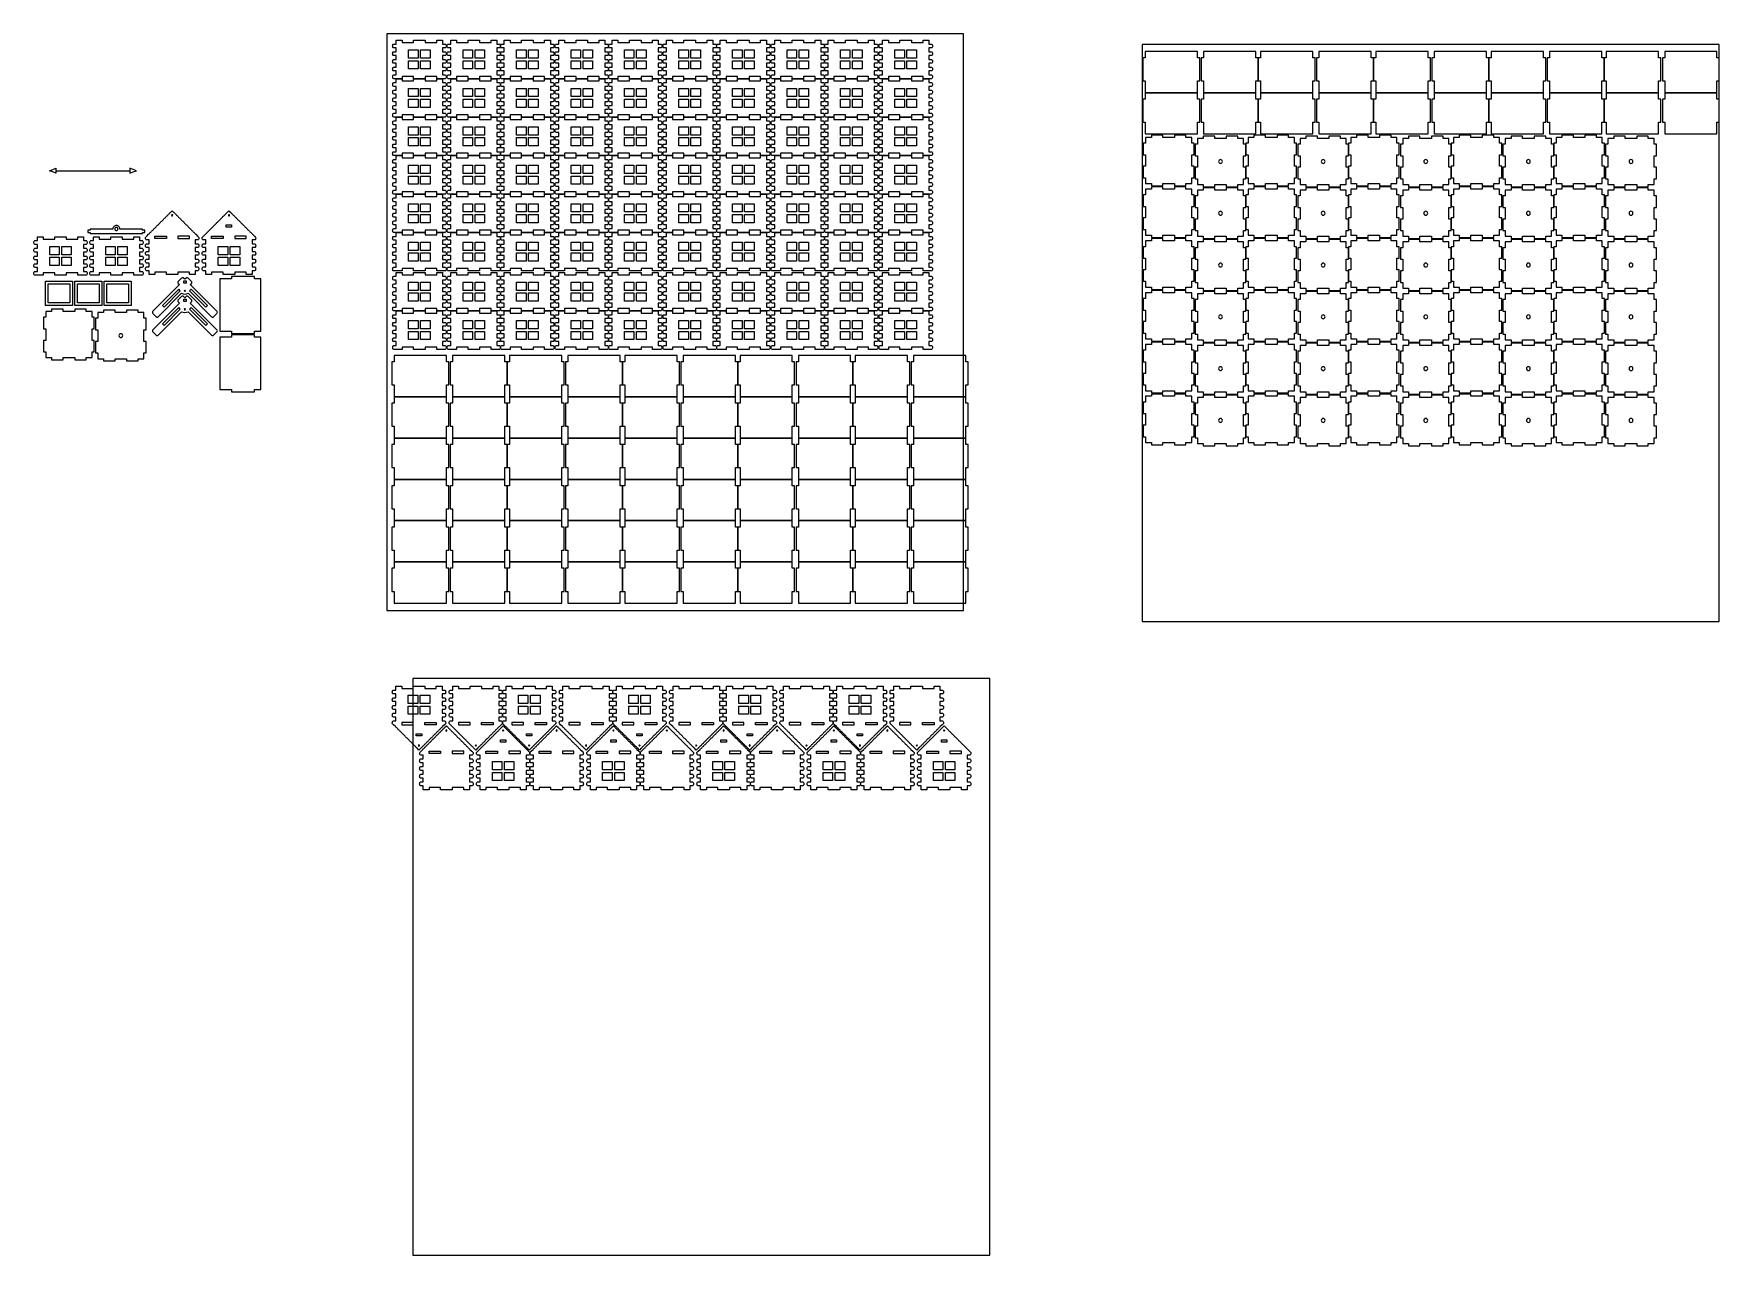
# Model space of a CAD drawing. Extents: x -14 to 2177, y -971 to 618.
import ezdxf

# ---------------------------------------------------------------- set-up
doc = ezdxf.new("R2010")
doc.units = 0

msp = doc.modelspace()

# ---------------------------------------------------------------- linework, layer by layer
at = {"layer": 'Layer 1'}
for p, q in [((444.801, 617.548), (444.801, -132.452)), ((1194.8, 617.548), (444.801, 617.548)), ((1194.8, -132.452), (1194.8, 617.548)), ((452.52851, 601.581), (452.638333, 602.554112)), ((452.638332, 600.607905), (452.52851, 601.581)), ((452.52851, 591.581), (452.638333, 592.554108)), ((452.937827, 599.813249), (452.638332, 600.607905)), ((452.638333, 602.554112), (452.937829, 603.348778)), ((452.638333, 592.554108), (452.937829, 593.348763)), ((453.382036, 599.277468), (452.937827, 599.813249)), ((452.937829, 603.348778), (453.382038, 603.884561)), ((452.937829, 593.348763), (453.382038, 593.884536)), ((453.926, 599.081), (453.382036, 599.277468)), ((453.382038, 603.884561), (453.926, 604.08103)), ((453.382038, 593.884536), (453.926, 594.081)), ((453.926, 604.08103), (453.931, 604.081)), ((453.931, 599.081), (453.926, 599.081)), ((453.926, 594.081), (453.931, 594.081)), ((453.931, 604.081), (454.278, 604.081)), ((454.278, 599.081), (453.931, 599.081)), ((453.931, 594.081), (454.278, 594.081)), ((454.278, 604.081), (457.278, 604.081)), ((457.278, 599.081), (454.278, 599.081)), ((454.278, 594.081), (457.278, 594.081)), ((457.278, 604.081), (457.278, 609.081)), ((457.278, 609.081), (464.778, 609.081)), ((457.278, 594.081), (457.278, 599.081)), ((464.778, 609.081), (464.778, 606.081)), ((464.778, 606.081), (479.779, 606.081)), ((473.278, 596.4548), (485.626, 596.455)), ((473.278, 585.76), (473.278, 596.4548)), ((479.779, 606.081), (479.779, 609.081)), ((479.779, 609.081), (487.278, 609.081)), ((485.626, 596.455), (485.626, 585.76)), ((487.278, 609.081), (494.779, 609.081)), ((488.9304, 596.4548), (501.279, 596.455)), ((488.931, 585.76), (488.9304, 596.4548)), ((494.779, 609.081), (494.779, 606.081)), ((494.779, 606.081), (509.779, 606.081)), ((501.279, 596.455), (501.279, 585.76)), ((509.779, 606.081), (509.779, 609.081)), ((509.779, 609.081), (517.279, 609.081)), ((517.279, 609.081), (517.279, 604.081)), ((517.279, 604.081), (520.279, 604.081)), ((520.279, 599.081), (517.279, 599.081)), ((517.279, 599.081), (517.279, 594.081)), ((517.279, 594.081), (520.279, 594.081)), ((520.279, 604.081), (520.626, 604.081)), ((520.626, 599.081), (520.279, 599.081)), ((520.279, 594.081), (520.626, 594.081)), ((520.626, 604.081), (520.631, 604.081)), ((520.631, 599.08097), (520.626, 599.081)), ((520.626, 594.081), (520.631, 594.081)), ((520.631, 604.081), (521.174964, 603.884531)), ((521.174962, 599.277438), (520.631, 599.08097)), ((520.631, 594.081), (521.174964, 593.884537)), ((521.619171, 599.813219), (521.174962, 599.277438)), ((521.174964, 603.884531), (521.619173, 603.348748)), ((521.174964, 593.884537), (521.619173, 593.348766)), ((521.918667, 600.607875), (521.619171, 599.813219)), ((521.619173, 603.348748), (521.918668, 602.554083)), ((521.619173, 593.348766), (521.918668, 592.554112)), ((522.02849, 601.58097), (521.918667, 600.607875)), ((521.918668, 602.554083), (522.02849, 601.58097)), ((521.918668, 592.554112), (522.02849, 591.581)), ((523.32851, 601.581), (523.438333, 602.554112)), ((523.438332, 600.607905), (523.32851, 601.581)), ((523.32851, 591.581), (523.438333, 592.554108)), ((523.737827, 599.813249), (523.438332, 600.607905)), ((523.438333, 602.554112), (523.737829, 603.348778)), ((523.438333, 592.554108), (523.737829, 593.348763)), ((524.182036, 599.277468), (523.737827, 599.813249)), ((523.737829, 603.348778), (524.182038, 603.884561)), ((523.737829, 593.348763), (524.182038, 593.884536)), ((524.726, 599.081), (524.182036, 599.277468)), ((524.182038, 603.884561), (524.726, 604.08103)), ((524.182038, 593.884536), (524.726, 594.081)), ((524.726, 604.08103), (524.732, 604.081)), ((524.732, 599.081), (524.726, 599.081)), ((524.726, 594.081), (524.732, 594.081)), ((524.732, 604.081), (525.079, 604.081)), ((525.079, 599.081), (524.732, 599.081)), ((524.732, 594.081), (525.079, 594.081)), ((525.079, 604.081), (528.079, 604.081)), ((528.079, 599.081), (525.079, 599.081)), ((525.079, 594.081), (528.079, 594.081)), ((528.079, 604.081), (528.079, 609.081)), ((528.079, 609.081), (535.579, 609.081)), ((528.079, 594.081), (528.079, 599.081)), ((535.579, 609.081), (535.579, 606.081)), ((535.579, 606.081), (550.579, 606.081)), ((544.079, 596.4548), (556.427, 596.455)), ((544.079, 585.76), (544.079, 596.4548)), ((550.579, 606.081), (550.579, 609.081)), ((550.579, 609.081), (558.079, 609.081)), ((556.427, 596.455), (556.427, 585.76)), ((558.079, 609.081), (565.579, 609.081)), ((559.7314, 596.4548), (572.079, 596.455)), ((559.732, 585.76), (559.7314, 596.4548)), ((565.579, 609.081), (565.579, 606.081)), ((565.579, 606.081), (580.579, 606.081)), ((572.079, 596.455), (572.079, 585.76)), ((580.579, 606.081), (580.579, 609.081)), ((580.579, 609.081), (588.079, 609.081)), ((588.079, 609.081), (588.079, 604.081)), ((588.079, 604.081), (591.079, 604.081)), ((591.079, 599.081), (588.079, 599.081)), ((588.079, 599.081), (588.079, 594.081)), ((588.079, 594.081), (591.079, 594.081)), ((591.079, 604.081), (591.426, 604.081)), ((591.426, 599.081), (591.079, 599.081)), ((591.079, 594.081), (591.426, 594.081)), ((591.426, 604.081), (591.432, 604.081)), ((591.432, 599.08097), (591.426, 599.081)), ((591.426, 594.081), (591.432, 594.081)), ((591.432, 604.081), (591.975964, 603.884531)), ((591.975962, 599.277438), (591.432, 599.08097)), ((591.432, 594.081), (591.975964, 593.884537)), ((592.420171, 599.813219), (591.975962, 599.277438)), ((591.975964, 603.884531), (592.420173, 603.348748)), ((591.975964, 593.884537), (592.420173, 593.348766)), ((592.719667, 600.607875), (592.420171, 599.813219)), ((592.420173, 603.348748), (592.719668, 602.554083)), ((592.420173, 593.348766), (592.719668, 592.554112)), ((592.82949, 601.58097), (592.719667, 600.607875)), ((592.719668, 602.554083), (592.82949, 601.58097)), ((592.719668, 592.554112), (592.82949, 591.581)), ((592.82947, 601.581), (592.939299, 602.554112)), ((592.939299, 600.607905), (592.82947, 601.581)), ((592.82947, 591.581), (592.939299, 592.554108)), ((592.939299, 602.554112), (593.238807, 603.348778)), ((593.238807, 599.813249), (592.939299, 600.607905)), ((592.939299, 592.554108), (593.238807, 593.348763)), ((593.238807, 603.348778), (593.683029, 603.884561)), ((593.683029, 599.277468), (593.238807, 599.813249)), ((593.238807, 593.348763), (593.683029, 593.884536)), ((593.683029, 603.884561), (594.227, 604.08103)), ((594.227, 599.081), (593.683029, 599.277468)), ((593.683029, 593.884536), (594.227, 594.081)), ((594.227, 604.08103), (594.233, 604.081)), ((594.233, 599.081), (594.227, 599.081)), ((594.227, 594.081), (594.233, 594.081)), ((594.233, 604.081), (594.58, 604.081)), ((594.58, 599.081), (594.233, 599.081)), ((594.233, 594.081), (594.58, 594.081)), ((594.58, 604.081), (597.58, 604.081)), ((597.58, 599.081), (594.58, 599.081)), ((594.58, 594.081), (597.58, 594.081)), ((597.58, 604.081), (597.58, 609.081)), ((597.58, 609.081), (605.08, 609.081)), ((597.58, 594.081), (597.58, 599.081)), ((605.08, 609.081), (605.08, 606.081)), ((605.08, 606.081), (620.08, 606.081)), ((613.58, 596.4548), (625.927, 596.455)), ((613.58, 585.76), (613.58, 596.4548)), ((620.08, 606.081), (620.08, 609.081)), ((620.08, 609.081), (627.58, 609.081)), ((625.927, 596.455), (625.927, 585.76)), ((627.58, 609.081), (635.08, 609.081)), ((629.232, 585.76), (629.2324, 596.4548)), ((629.2324, 596.4548), (641.58, 596.455)), ((635.08, 609.081), (635.08, 606.081)), ((635.08, 606.081), (650.08, 606.081)), ((641.58, 596.455), (641.58, 585.76)), ((650.08, 606.081), (650.08, 609.081)), ((650.08, 609.081), (657.58, 609.081)), ((657.58, 609.081), (657.58, 604.081)), ((657.58, 604.081), (660.58, 604.081)), ((660.58, 599.081), (657.58, 599.081)), ((657.58, 599.081), (657.58, 594.081)), ((657.58, 594.081), (660.58, 594.081)), ((660.58, 604.081), (660.927, 604.081)), ((660.927, 599.081), (660.58, 599.081)), ((660.58, 594.081), (660.927, 594.081)), ((660.927, 604.081), (660.933, 604.081)), ((660.933, 599.08097), (660.927, 599.081)), ((660.927, 594.081), (660.933, 594.081)), ((660.933, 604.081), (661.476964, 603.884531)), ((661.476962, 599.277438), (660.933, 599.08097)), ((660.933, 594.081), (661.476964, 593.884537)), ((661.921171, 599.813219), (661.476962, 599.277438)), ((661.476964, 603.884531), (661.921173, 603.348748)), ((661.476964, 593.884537), (661.921173, 593.348766)), ((662.220667, 600.607875), (661.921171, 599.813219)), ((661.921173, 603.348748), (662.220668, 602.554083)), ((661.921173, 593.348766), (662.220668, 592.554112)), ((662.33049, 601.58097), (662.220667, 600.607875)), ((662.220668, 602.554083), (662.33049, 601.58097)), ((662.220668, 592.554112), (662.33049, 591.581)), ((663.63051, 601.581), (663.740333, 602.554112)), ((663.740332, 600.607905), (663.63051, 601.581)), ((663.63051, 591.581), (663.740333, 592.554108)), ((664.039827, 599.813249), (663.740332, 600.607905)), ((663.740333, 602.554112), (664.039829, 603.348778)), ((663.740333, 592.554108), (664.039829, 593.348763)), ((664.484036, 599.277468), (664.039827, 599.813249)), ((664.039829, 603.348778), (664.484038, 603.884561)), ((664.039829, 593.348763), (664.484038, 593.884536)), ((665.028, 599.081), (664.484036, 599.277468)), ((664.484038, 603.884561), (665.028, 604.08103)), ((664.484038, 593.884536), (665.028, 594.081)), ((665.028, 604.08103), (665.033, 604.081)), ((665.033, 599.081), (665.028, 599.081)), ((665.028, 594.081), (665.033, 594.081)), ((665.033, 604.081), (665.38, 604.081)), ((665.38, 599.081), (665.033, 599.081)), ((665.033, 594.081), (665.38, 594.081)), ((665.38, 604.081), (668.38, 604.081)), ((668.38, 599.081), (665.38, 599.081)), ((665.38, 594.081), (668.38, 594.081)), ((668.38, 604.081), (668.38, 609.081)), ((668.38, 609.081), (675.88, 609.081)), ((668.38, 594.081), (668.38, 599.081)), ((675.88, 609.081), (675.88, 606.081)), ((675.88, 606.081), (690.88, 606.081)), ((684.38, 596.4548), (696.728, 596.455)), ((684.38, 585.76), (684.38, 596.4548)), ((690.88, 606.081), (690.88, 609.081)), ((690.88, 609.081), (698.38, 609.081)), ((696.728, 596.455), (696.728, 585.76)), ((698.38, 609.081), (705.88, 609.081)), ((700.0324, 596.4548), (712.38, 596.455)), ((700.033, 585.76), (700.0324, 596.4548)), ((705.88, 609.081), (705.88, 606.081)), ((705.88, 606.081), (720.88, 606.081)), ((712.38, 596.455), (712.38, 585.76)), ((720.88, 606.081), (720.88, 609.081)), ((720.88, 609.081), (728.38, 609.081)), ((728.38, 609.081), (728.38, 604.081)), ((728.38, 604.081), (731.38, 604.081)), ((731.38, 599.081), (728.38, 599.081)), ((728.38, 599.081), (728.38, 594.081)), ((728.38, 594.081), (731.38, 594.081)), ((731.38, 604.081), (731.728, 604.081)), ((731.728, 599.081), (731.38, 599.081)), ((731.38, 594.081), (731.728, 594.081)), ((731.728, 604.081), (731.733, 604.081)), ((731.733, 599.08097), (731.728, 599.081)), ((731.728, 594.081), (731.733, 594.081)), ((731.733, 604.081), (732.276964, 603.884531)), ((732.276962, 599.277438), (731.733, 599.08097)), ((731.733, 594.081), (732.276964, 593.884537)), ((732.721171, 599.813219), (732.276962, 599.277438)), ((732.276964, 603.884531), (732.721173, 603.348748)), ((732.276964, 593.884537), (732.721173, 593.348766)), ((733.020667, 600.607875), (732.721171, 599.813219)), ((732.721173, 603.348748), (733.020668, 602.554083)), ((732.721173, 593.348766), (733.020668, 592.554112)), ((733.13049, 601.58097), (733.020667, 600.607875)), ((733.020668, 602.554083), (733.13049, 601.58097)), ((733.020668, 592.554112), (733.13049, 591.581)), ((733.13051, 601.581), (733.240338, 602.554112)), ((733.240337, 600.607905), (733.13051, 601.581)), ((733.13051, 591.581), (733.240338, 592.554108)), ((733.539841, 599.813249), (733.240337, 600.607905)), ((733.240338, 602.554112), (733.539842, 603.348778)), ((733.240338, 592.554108), (733.539842, 593.348763)), ((733.984051, 599.277468), (733.539841, 599.813249)), ((733.539842, 603.348778), (733.984053, 603.884561)), ((733.539842, 593.348763), (733.984053, 593.884536)), ((734.528, 599.081), (733.984051, 599.277468)), ((733.984053, 603.884561), (734.528, 604.08103)), ((733.984053, 593.884536), (734.528, 594.081)), ((734.528, 604.08103), (734.534, 604.081)), ((734.534, 599.081), (734.528, 599.081)), ((734.528, 594.081), (734.534, 594.081)), ((734.534, 604.081), (734.881, 604.081)), ((734.881, 599.081), (734.534, 599.081)), ((734.534, 594.081), (734.881, 594.081)), ((734.881, 604.081), (737.881, 604.081)), ((737.881, 599.081), (734.881, 599.081)), ((734.881, 594.081), (737.881, 594.081)), ((737.881, 604.081), (737.881, 609.081)), ((737.881, 609.081), (745.381, 609.081)), ((737.881, 594.081), (737.881, 599.081)), ((745.381, 609.081), (745.381, 606.081)), ((745.381, 606.081), (760.381, 606.081)), ((753.881, 596.4548), (766.229, 596.455)), ((753.881, 585.76), (753.881, 596.4548)), ((760.381, 606.081), (760.381, 609.081)), ((760.381, 609.081), (767.881, 609.081)), ((766.229, 596.455), (766.229, 585.76)), ((767.881, 609.081), (775.381, 609.081)), ((769.533, 585.76), (769.5334, 596.4548)), ((769.5334, 596.4548), (781.881, 596.455)), ((775.381, 609.081), (775.381, 606.081)), ((775.381, 606.081), (790.381, 606.081)), ((781.881, 596.455), (781.881, 585.76)), ((790.381, 606.081), (790.381, 609.081)), ((790.381, 609.081), (797.881, 609.081)), ((797.881, 609.081), (797.881, 604.081)), ((797.881, 604.081), (800.881, 604.081)), ((800.881, 599.081), (797.881, 599.081)), ((797.881, 599.081), (797.881, 594.081)), ((797.881, 594.081), (800.881, 594.081)), ((800.881, 604.081), (801.228, 604.081)), ((801.228, 599.081), (800.881, 599.081)), ((800.881, 594.081), (801.228, 594.081)), ((801.228, 604.081), (801.234, 604.081)), ((801.234, 599.08097), (801.228, 599.081)), ((801.228, 594.081), (801.234, 594.081)), ((801.234, 604.081), (801.777964, 603.884531)), ((801.777962, 599.277438), (801.234, 599.08097)), ((801.234, 594.081), (801.777964, 593.884537)), ((802.222171, 599.813219), (801.777962, 599.277438)), ((801.777964, 603.884531), (802.222173, 603.348748)), ((801.777964, 593.884537), (802.222173, 593.348766)), ((802.521667, 600.607875), (802.222171, 599.813219)), ((802.222173, 603.348748), (802.521668, 602.554083)), ((802.222173, 593.348766), (802.521668, 592.554112)), ((802.63149, 601.58097), (802.521667, 600.607875)), ((802.521668, 602.554083), (802.63149, 601.58097)), ((802.521668, 592.554112), (802.63149, 591.581)), ((803.93147, 601.581), (804.041299, 602.554112)), ((804.041299, 600.607905), (803.93147, 601.581)), ((803.93147, 591.581), (804.041299, 592.554108)), ((804.041299, 602.554112), (804.340807, 603.348778)), ((804.340807, 599.813249), (804.041299, 600.607905)), ((804.041299, 592.554108), (804.340807, 593.348763)), ((804.340807, 603.348778), (804.785029, 603.884561)), ((804.785029, 599.277468), (804.340807, 599.813249)), ((804.340807, 593.348763), (804.785029, 593.884536)), ((804.785029, 603.884561), (805.329, 604.08103)), ((805.329, 599.081), (804.785029, 599.277468)), ((804.785029, 593.884536), (805.329, 594.081)), ((805.329, 604.08103), (805.335, 604.081)), ((805.335, 599.081), (805.329, 599.081)), ((805.329, 594.081), (805.335, 594.081)), ((805.335, 604.081), (805.682, 604.081)), ((805.682, 599.081), (805.335, 599.081)), ((805.335, 594.081), (805.682, 594.081)), ((805.682, 604.081), (808.682, 604.081)), ((808.682, 599.081), (805.682, 599.081)), ((805.682, 594.081), (808.682, 594.081)), ((808.682, 604.081), (808.682, 609.081)), ((808.682, 609.081), (816.182, 609.081)), ((808.682, 594.081), (808.682, 599.081)), ((816.182, 609.081), (816.182, 606.081)), ((816.182, 606.081), (831.182, 606.081)), ((824.682, 596.4548), (837.029, 596.455)), ((824.682, 585.76), (824.682, 596.4548)), ((831.182, 606.081), (831.182, 609.081)), ((831.182, 609.081), (838.682, 609.081)), ((837.029, 596.455), (837.029, 585.76)), ((838.682, 609.081), (846.182, 609.081)), ((840.334, 585.76), (840.3344, 596.4548)), ((840.3344, 596.4548), (852.682, 596.455)), ((846.182, 609.081), (846.182, 606.081)), ((846.182, 606.081), (861.182, 606.081)), ((852.682, 596.455), (852.682, 585.76)), ((861.182, 606.081), (861.182, 609.081)), ((861.182, 609.081), (868.682, 609.081)), ((868.682, 609.081), (868.682, 604.081)), ((868.682, 604.081), (871.682, 604.081)), ((871.682, 599.081), (868.682, 599.081)), ((868.682, 599.081), (868.682, 594.081)), ((868.682, 594.081), (871.682, 594.081)), ((871.682, 604.081), (872.029, 604.081)), ((872.029, 599.081), (871.682, 599.081)), ((871.682, 594.081), (872.029, 594.081)), ((872.029, 604.081), (872.034, 604.081)), ((872.034, 599.08097), (872.029, 599.081)), ((872.029, 594.081), (872.034, 594.081)), ((872.034, 604.081), (872.577964, 603.884531)), ((872.577962, 599.277438), (872.034, 599.08097)), ((872.034, 594.081), (872.577964, 593.884537)), ((873.022171, 599.813219), (872.577962, 599.277438)), ((872.577964, 603.884531), (873.022173, 603.348748)), ((872.577964, 593.884537), (873.022173, 593.348766)), ((873.321667, 600.607875), (873.022171, 599.813219)), ((873.022173, 603.348748), (873.321668, 602.554083)), ((873.022173, 593.348766), (873.321668, 592.554112)), ((873.43149, 601.58097), (873.321667, 600.607875)), ((873.321668, 602.554083), (873.43149, 601.58097)), ((873.321668, 592.554112), (873.43149, 591.581)), ((873.63247, 601.581), (873.742299, 602.554112)), ((873.742299, 600.607905), (873.63247, 601.581)), ((873.63247, 591.581), (873.742299, 592.554108)), ((873.742299, 602.554112), (874.041807, 603.348778)), ((874.041807, 599.813249), (873.742299, 600.607905)), ((873.742299, 592.554108), (874.041807, 593.348763)), ((874.041807, 603.348778), (874.486029, 603.884561)), ((874.486029, 599.277468), (874.041807, 599.813249)), ((874.041807, 593.348763), (874.486029, 593.884536)), ((874.486029, 603.884561), (875.03, 604.08103)), ((875.03, 599.081), (874.486029, 599.277468)), ((874.486029, 593.884536), (875.03, 594.081)), ((875.03, 604.08103), (875.035, 604.081)), ((875.035, 599.081), (875.03, 599.081)), ((875.03, 594.081), (875.035, 594.081)), ((875.035, 604.081), (875.382, 604.081)), ((875.382, 599.081), (875.035, 599.081)), ((875.035, 594.081), (875.382, 594.081)), ((875.382, 604.081), (878.382, 604.081)), ((878.382, 599.081), (875.382, 599.081)), ((875.382, 594.081), (878.382, 594.081)), ((878.382, 604.081), (878.382, 609.081)), ((878.382, 609.081), (885.882, 609.081)), ((878.382, 594.081), (878.382, 599.081)), ((885.882, 609.081), (885.882, 606.081)), ((885.882, 606.081), (900.882, 606.081)), ((894.382, 596.4548), (906.73, 596.455)), ((894.382, 585.76), (894.382, 596.4548)), ((900.882, 606.081), (900.882, 609.081)), ((900.882, 609.081), (908.382, 609.081)), ((906.73, 596.455), (906.73, 585.76)), ((908.382, 609.081), (915.882, 609.081)), ((910.0344, 596.4548), (922.382, 596.455)), ((910.035, 585.76), (910.0344, 596.4548)), ((915.882, 609.081), (915.882, 606.081)), ((915.882, 606.081), (930.882, 606.081)), ((922.382, 596.455), (922.382, 585.76)), ((930.882, 606.081), (930.882, 609.081)), ((930.882, 609.081), (938.382, 609.081)), ((938.382, 609.081), (938.382, 604.081)), ((938.382, 604.081), (941.382, 604.081)), ((941.382, 599.081), (938.382, 599.081)), ((938.382, 599.081), (938.382, 594.081)), ((938.382, 594.081), (941.382, 594.081)), ((941.382, 604.081), (941.729, 604.081)), ((941.729, 599.081), (941.382, 599.081)), ((941.382, 594.081), (941.729, 594.081)), ((941.729, 604.081), (941.735, 604.081)), ((941.735, 599.08097), (941.729, 599.081)), ((941.729, 594.081), (941.735, 594.081)), ((941.735, 604.081), (942.278964, 603.884531)), ((942.278962, 599.277438), (941.735, 599.08097)), ((941.735, 594.081), (942.278964, 593.884537)), ((942.723171, 599.813219), (942.278962, 599.277438)), ((942.278964, 603.884531), (942.723173, 603.348748)), ((942.278964, 593.884537), (942.723173, 593.348766)), ((943.022667, 600.607875), (942.723171, 599.813219)), ((942.723173, 603.348748), (943.022668, 602.554083)), ((942.723173, 593.348766), (943.022668, 592.554112)), ((943.13249, 601.58097), (943.022667, 600.607875)), ((943.022668, 602.554083), (943.13249, 601.58097)), ((943.022668, 592.554112), (943.13249, 591.581)), ((944.43251, 601.581), (944.542333, 602.554112)), ((944.542332, 600.607905), (944.43251, 601.581)), ((944.43251, 591.581), (944.542333, 592.554108)), ((944.841827, 599.813249), (944.542332, 600.607905)), ((944.542333, 602.554112), (944.841829, 603.348778)), ((944.542333, 592.554108), (944.841829, 593.348763)), ((945.286036, 599.277468), (944.841827, 599.813249)), ((944.841829, 603.348778), (945.286038, 603.884561)), ((944.841829, 593.348763), (945.286038, 593.884536)), ((945.83, 599.081), (945.286036, 599.277468)), ((945.286038, 603.884561), (945.83, 604.08103)), ((945.286038, 593.884536), (945.83, 594.081)), ((945.83, 604.08103), (945.836, 604.081)), ((945.836, 599.081), (945.83, 599.081)), ((945.83, 594.081), (945.836, 594.081)), ((945.836, 604.081), (946.183, 604.081)), ((946.183, 599.081), (945.836, 599.081)), ((945.836, 594.081), (946.183, 594.081)), ((946.183, 604.081), (949.183, 604.081)), ((949.183, 599.081), (946.183, 599.081)), ((946.183, 594.081), (949.183, 594.081)), ((949.183, 604.081), (949.183, 609.081)), ((949.183, 609.081), (956.683, 609.081)), ((949.183, 594.081), (949.183, 599.081)), ((956.683, 609.081), (956.683, 606.081)), ((956.683, 606.081), (971.683, 606.081)), ((965.183, 596.4548), (977.531, 596.455)), ((965.183, 585.76), (965.183, 596.4548)), ((971.683, 606.081), (971.683, 609.081)), ((971.683, 609.081), (979.183, 609.081)), ((977.531, 596.455), (977.531, 585.76)), ((979.183, 609.081), (986.683, 609.081)), ((980.835, 585.76), (980.8354, 596.4548)), ((980.8354, 596.4548), (993.183, 596.455)), ((986.683, 609.081), (986.683, 606.081)), ((986.683, 606.081), (1001.68, 606.081)), ((993.183, 596.455), (993.183, 585.76)), ((1001.68, 606.081), (1001.68, 609.081)), ((1001.68, 609.081), (1009.18, 609.081)), ((1009.18, 609.081), (1009.18, 604.081)), ((1009.18, 604.081), (1012.18, 604.081)), ((1012.18, 599.081), (1009.18, 599.081)), ((1009.18, 599.081), (1009.18, 594.081)), ((1009.18, 594.081), (1012.18, 594.081)), ((1012.18, 604.081), (1012.53, 604.081)), ((1012.53, 599.081), (1012.18, 599.081)), ((1012.18, 594.081), (1012.53, 594.081)), ((1012.53, 604.081), (1012.54, 604.081)), ((1012.54, 599.08097), (1012.53, 599.081)), ((1012.53, 594.081), (1012.54, 594.081)), ((1012.54, 604.081), (1013.083964, 603.884531)), ((1013.083962, 599.277438), (1012.54, 599.08097)), ((1012.54, 594.081), (1013.083964, 593.884537)), ((1013.528171, 599.813219), (1013.083962, 599.277438)), ((1013.083964, 603.884531), (1013.528173, 603.348748)), ((1013.083964, 593.884537), (1013.528173, 593.348766)), ((1013.827667, 600.607875), (1013.528171, 599.813219)), ((1013.528173, 603.348748), (1013.827668, 602.554083)), ((1013.528173, 593.348766), (1013.827668, 592.554112)), ((1013.93749, 601.58097), (1013.827667, 600.607875)), ((1013.827668, 602.554083), (1013.93749, 601.58097)), ((1013.827668, 592.554112), (1013.93749, 591.581)), ((1013.93247, 601.581), (1014.042299, 602.554112)), ((1014.042299, 600.607905), (1013.93247, 601.581)), ((1013.93247, 591.581), (1014.042299, 592.554108)), ((1014.042299, 602.554112), (1014.341807, 603.348778)), ((1014.341807, 599.813249), (1014.042299, 600.607905)), ((1014.042299, 592.554108), (1014.341807, 593.348763)), ((1014.341807, 603.348778), (1014.786029, 603.884561)), ((1014.786029, 599.277468), (1014.341807, 599.813249)), ((1014.341807, 593.348763), (1014.786029, 593.884536)), ((1014.786029, 603.884561), (1015.33, 604.08103)), ((1015.33, 599.081), (1014.786029, 599.277468)), ((1014.786029, 593.884536), (1015.33, 594.081)), ((1015.33, 604.08103), (1015.34, 604.081)), ((1015.34, 599.081), (1015.33, 599.081)), ((1015.33, 594.081), (1015.34, 594.081)), ((1015.34, 604.081), (1015.68, 604.081)), ((1015.68, 599.081), (1015.34, 599.081)), ((1015.34, 594.081), (1015.68, 594.081)), ((1015.68, 604.081), (1018.68, 604.081)), ((1018.68, 599.081), (1015.68, 599.081)), ((1015.68, 594.081), (1018.68, 594.081)), ((1018.68, 604.081), (1018.68, 609.081)), ((1018.68, 609.081), (1026.18, 609.081)), ((1018.68, 594.081), (1018.68, 599.081)), ((1026.18, 609.081), (1026.18, 606.081)), ((1026.18, 606.081), (1041.18, 606.081)), ((1034.68, 596.4548), (1047.03, 596.455)), ((1034.68, 585.76), (1034.68, 596.4548)), ((1041.18, 606.081), (1041.18, 609.081)), ((1041.18, 609.081), (1048.68, 609.081)), ((1047.03, 596.455), (1047.03, 585.76)), ((1048.68, 609.081), (1056.18, 609.081)), ((1050.3324, 596.4548), (1062.68, 596.455)), ((1050.34, 585.76), (1050.3324, 596.4548)), ((1056.18, 609.081), (1056.18, 606.081)), ((1056.18, 606.081), (1071.18, 606.081)), ((1062.68, 596.455), (1062.68, 585.76)), ((1071.18, 606.081), (1071.18, 609.081)), ((1071.18, 609.081), (1078.68, 609.081)), ((1078.68, 609.081), (1078.68, 604.081)), ((1078.68, 604.081), (1081.68, 604.081)), ((1081.68, 599.081), (1078.68, 599.081)), ((1078.68, 599.081), (1078.68, 594.081)), ((1078.68, 594.081), (1081.68, 594.081)), ((1081.68, 604.081), (1082.03, 604.081)), ((1082.03, 599.081), (1081.68, 599.081)), ((1081.68, 594.081), (1082.03, 594.081)), ((1082.03, 604.081), (1082.04, 604.081)), ((1082.04, 599.08097), (1082.03, 599.081)), ((1082.03, 594.081), (1082.04, 594.081)), ((1082.04, 604.081), (1082.583964, 603.884531)), ((1082.583962, 599.277438), (1082.04, 599.08097)), ((1082.04, 594.081), (1082.583964, 593.884537)), ((1083.028171, 599.813219), (1082.583962, 599.277438)), ((1082.583964, 603.884531), (1083.028173, 603.348748)), ((1082.583964, 593.884537), (1083.028173, 593.348766)), ((1083.327667, 600.607875), (1083.028171, 599.813219)), ((1083.028173, 603.348748), (1083.327668, 602.554083)), ((1083.028173, 593.348766), (1083.327668, 592.554112)), ((1083.43749, 601.58097), (1083.327667, 600.607875)), ((1083.327668, 602.554083), (1083.43749, 601.58097)), ((1083.327668, 592.554112), (1083.43749, 591.581)), ((1084.73251, 601.581), (1084.842333, 602.554112)), ((1084.842332, 600.607905), (1084.73251, 601.581)), ((1084.73251, 591.581), (1084.842333, 592.554108)), ((1085.141827, 599.813249), (1084.842332, 600.607905)), ((1084.842333, 602.554112), (1085.141829, 603.348778)), ((1084.842333, 592.554108), (1085.141829, 593.348763)), ((1085.586036, 599.277468), (1085.141827, 599.813249)), ((1085.141829, 603.348778), (1085.586038, 603.884561)), ((1085.141829, 593.348763), (1085.586038, 593.884536)), ((1086.13, 599.081), (1085.586036, 599.277468)), ((1085.586038, 603.884561), (1086.13, 604.08103)), ((1085.586038, 593.884536), (1086.13, 594.081)), ((1086.13, 604.08103), (1086.14, 604.081)), ((1086.14, 599.081), (1086.13, 599.081)), ((1086.13, 594.081), (1086.14, 594.081)), ((1086.14, 604.081), (1086.48, 604.081)), ((1086.48, 599.081), (1086.14, 599.081)), ((1086.14, 594.081), (1086.48, 594.081)), ((1086.48, 604.081), (1089.48, 604.081)), ((1089.48, 599.081), (1086.48, 599.081)), ((1086.48, 594.081), (1089.48, 594.081)), ((1089.48, 604.081), (1089.48, 609.081)), ((1089.48, 609.081), (1096.98, 609.081)), ((1089.48, 594.081), (1089.48, 599.081)), ((1096.98, 609.081), (1096.98, 606.081)), ((1096.98, 606.081), (1111.98, 606.081)), ((1105.48, 596.4548), (1117.83, 596.455)), ((1105.48, 585.76), (1105.48, 596.4548)), ((1111.98, 606.081), (1111.98, 609.081)), ((1111.98, 609.081), (1119.48, 609.081)), ((1117.83, 596.455), (1117.83, 585.76)), ((1119.48, 609.081), (1126.98, 609.081)), ((1121.1324, 596.4548), (1133.48, 596.455)), ((1121.14, 585.76), (1121.1324, 596.4548)), ((1126.98, 609.081), (1126.98, 606.081)), ((1126.98, 606.081), (1141.98, 606.081)), ((1133.48, 596.455), (1133.48, 585.76)), ((1141.98, 606.081), (1141.98, 609.081)), ((1141.98, 609.081), (1149.48, 609.081)), ((1149.48, 609.081), (1149.48, 604.081)), ((1149.48, 604.081), (1152.48, 604.081)), ((1152.48, 599.081), (1149.48, 599.081)), ((1149.48, 599.081), (1149.48, 594.081)), ((1149.48, 594.081), (1152.48, 594.081)), ((1152.48, 604.081), (1152.83, 604.081)), ((1152.83, 599.081), (1152.48, 599.081)), ((1152.48, 594.081), (1152.83, 594.081)), ((1152.83, 604.081), (1152.84, 604.081)), ((1152.84, 599.08097), (1152.83, 599.081)), ((1152.83, 594.081), (1152.84, 594.081)), ((1152.84, 604.081), (1153.383964, 603.884531)), ((1153.383962, 599.277438), (1152.84, 599.08097)), ((1152.84, 594.081), (1153.383964, 593.884537)), ((1153.828171, 599.813219), (1153.383962, 599.277438)), ((1153.383964, 603.884531), (1153.828173, 603.348748)), ((1153.383964, 593.884537), (1153.828173, 593.348766)), ((1154.127667, 600.607875), (1153.828171, 599.813219)), ((1153.828173, 603.348748), (1154.127668, 602.554083)), ((1153.828173, 593.348766), (1154.127668, 592.554112)), ((1154.23749, 601.58097), (1154.127667, 600.607875)), ((1154.127668, 602.554083), (1154.23749, 601.58097)), ((1154.127668, 592.554112), (1154.23749, 591.581)), ((1426.93, 603.437), (1426.93, -146.563)), ((2176.94, 603.437), (1426.93, 603.437)), ((1498.9, 594.5), (1430.9, 594.5)), ((1430.9, 594.5), (1430.9, 586.165)), ((1498.9, 586.165), (1498.9, 594.5)), ((1574.75, 594.5), (1506.75, 594.5)), ((1506.75, 594.5), (1506.75, 586.165)), ((1574.75, 586.165), (1574.75, 594.5)), ((1648.75, 594.5), (1580.75, 594.5)), ((1580.75, 594.5), (1580.75, 586.165)), ((1648.75, 586.165), (1648.75, 594.5)), ((1724.59, 594.5), (1656.59, 594.5)), ((1656.59, 594.5), (1656.59, 586.165)), ((1724.59, 586.165), (1724.59, 594.5)), ((1798.59, 594.5), (1730.59, 594.5)), ((1730.59, 594.5), (1730.59, 586.165)), ((1798.59, 586.165), (1798.59, 594.5)), ((1874.44, 594.5), (1806.44, 594.5)), ((1806.44, 594.5), (1806.44, 586.165)), ((1874.44, 586.165), (1874.44, 594.5)), ((1948.44, 594.5), (1880.44, 594.5)), ((1880.44, 594.5), (1880.44, 586.165)), ((1948.44, 586.165), (1948.44, 594.5)), ((2024.29, 594.5), (1956.29, 594.5)), ((1956.29, 594.5), (1956.29, 586.165)), ((2024.29, 586.165), (2024.29, 594.5)), ((2098.29, 594.5), (2030.29, 594.5)), ((2030.29, 594.5), (2030.29, 586.165)), ((2098.29, 586.165), (2098.29, 594.5)), ((2174.14, 594.5), (2106.14, 594.5)), ((2106.14, 594.5), (2106.14, 586.165)), ((2174.14, 586.165), (2174.14, 594.5)), ((2176.94, -146.563), (2176.94, 603.437)), ((452.638332, 590.607888), (452.52851, 591.581)), ((452.52851, 581.581), (452.638333, 582.554108)), ((452.638332, 580.607888), (452.52851, 581.581)), ((452.52851, 571.581), (452.638333, 572.554108)), ((452.638332, 570.607888), (452.52851, 571.581)), ((452.937827, 589.813234), (452.638332, 590.607888)), ((452.937827, 579.813234), (452.638332, 580.607888)), ((452.937827, 569.813234), (452.638332, 570.607888)), ((452.638333, 582.554108), (452.937829, 583.348763)), ((452.638333, 572.554108), (452.937829, 573.348763)), ((453.382036, 589.277463), (452.937827, 589.813234)), ((453.382036, 579.277463), (452.937827, 579.813234)), ((453.382036, 569.277463), (452.937827, 569.813234)), ((452.937829, 583.348763), (453.382038, 583.884536)), ((452.937829, 573.348763), (453.382038, 573.884536)), ((453.926, 589.081), (453.382036, 589.277463)), ((453.926, 579.081), (453.382036, 579.277463)), ((453.382038, 583.884536), (453.926, 584.081)), ((453.382038, 573.884536), (453.926, 574.081)), ((453.931, 589.081), (453.926, 589.081)), ((453.926, 584.081), (453.931, 584.081)), ((453.931, 579.081), (453.926, 579.081)), ((453.926, 574.081), (453.931, 574.081)), ((454.278, 589.081), (453.931, 589.081)), ((453.931, 584.081), (454.278, 584.081)), ((454.278, 579.081), (453.931, 579.081)), ((453.931, 574.081), (454.278, 574.081)), ((457.278, 589.081), (454.278, 589.081)), ((454.278, 584.081), (457.278, 584.081)), ((457.278, 579.081), (454.278, 579.081)), ((454.278, 574.081), (457.278, 574.081)), ((457.278, 584.081), (457.278, 589.081)), ((457.278, 574.081), (457.278, 579.081)), ((485.626, 585.76), (473.278, 585.76)), ((473.278, 571.761), (473.278, 582.456)), ((473.278, 582.456), (485.626, 582.456)), ((485.6256, 571.7603), (473.278, 571.761)), ((485.626, 582.456), (485.6256, 571.7603)), ((501.279, 585.76), (488.931, 585.76)), ((488.931, 571.761), (488.931, 582.456)), ((488.931, 582.456), (501.278, 582.4551)), ((501.279, 571.761), (488.931, 571.761)), ((501.278, 582.4551), (501.279, 571.761)), ((520.279, 589.081), (517.279, 589.081)), ((517.279, 589.081), (517.279, 584.081)), ((517.279, 584.081), (520.279, 584.081)), ((520.279, 579.081), (517.279, 579.081)), ((517.279, 579.081), (517.279, 574.081)), ((517.279, 574.081), (520.279, 574.081)), ((520.626, 589.081), (520.279, 589.081)), ((520.279, 584.081), (520.626, 584.081)), ((520.626, 579.081), (520.279, 579.081)), ((520.279, 574.081), (520.626, 574.081)), ((520.631, 589.081), (520.626, 589.081)), ((520.626, 584.081), (520.631, 584.081)), ((520.631, 579.081), (520.626, 579.081)), ((520.626, 574.081), (520.631, 574.081)), ((521.174962, 589.277464), (520.631, 589.081)), ((520.631, 584.081), (521.174964, 583.884537)), ((521.174962, 579.277464), (520.631, 579.081)), ((520.631, 574.081), (521.174964, 573.884537)), ((521.619171, 589.813238), (521.174962, 589.277464)), ((521.619171, 579.813238), (521.174962, 579.277464)), ((521.619171, 569.813238), (521.174962, 569.277464)), ((521.174964, 583.884537), (521.619173, 583.348766)), ((521.174964, 573.884537), (521.619173, 573.348766)), ((521.918667, 590.607892), (521.619171, 589.813238)), ((521.918667, 580.607892), (521.619171, 579.813238)), ((521.918667, 570.607892), (521.619171, 569.813238)), ((521.619173, 583.348766), (521.918668, 582.554112)), ((521.619173, 573.348766), (521.918668, 572.554112)), ((522.02849, 591.581), (521.918667, 590.607892)), ((522.02849, 581.581), (521.918667, 580.607892)), ((522.02849, 571.581), (521.918667, 570.607892)), ((521.918668, 582.554112), (522.02849, 581.581)), ((521.918668, 572.554112), (522.02849, 571.581)), ((523.438332, 590.607888), (523.32851, 591.581)), ((523.32851, 581.581), (523.438333, 582.554108)), ((523.438332, 580.607888), (523.32851, 581.581)), ((523.32851, 571.581), (523.438333, 572.554108)), ((523.438332, 570.607888), (523.32851, 571.581)), ((523.737827, 589.813234), (523.438332, 590.607888)), ((523.737827, 579.813234), (523.438332, 580.607888)), ((523.737827, 569.813234), (523.438332, 570.607888)), ((523.438333, 582.554108), (523.737829, 583.348763)), ((523.438333, 572.554108), (523.737829, 573.348763)), ((524.182036, 589.277463), (523.737827, 589.813234)), ((524.182036, 579.277463), (523.737827, 579.813234)), ((524.182036, 569.277463), (523.737827, 569.813234)), ((523.737829, 583.348763), (524.182038, 583.884536)), ((523.737829, 573.348763), (524.182038, 573.884536)), ((524.726, 589.081), (524.182036, 589.277463)), ((524.726, 579.081), (524.182036, 579.277463)), ((524.182038, 583.884536), (524.726, 584.081)), ((524.182038, 573.884536), (524.726, 574.081)), ((524.732, 589.081), (524.726, 589.081)), ((524.726, 584.081), (524.732, 584.081)), ((524.732, 579.081), (524.726, 579.081)), ((524.726, 574.081), (524.732, 574.081)), ((525.079, 589.081), (524.732, 589.081)), ((524.732, 584.081), (525.079, 584.081)), ((525.079, 579.081), (524.732, 579.081)), ((524.732, 574.081), (525.079, 574.081)), ((528.079, 589.081), (525.079, 589.081)), ((525.079, 584.081), (528.079, 584.081)), ((528.079, 579.081), (525.079, 579.081)), ((525.079, 574.081), (528.079, 574.081)), ((528.079, 584.081), (528.079, 589.081)), ((528.079, 574.081), (528.079, 579.081)), ((556.427, 585.76), (544.079, 585.76)), ((544.079, 571.761), (544.079, 582.456)), ((544.079, 582.456), (556.427, 582.456)), ((556.4266, 571.7603), (544.079, 571.761)), ((556.427, 582.456), (556.4266, 571.7603)), ((572.079, 585.76), (559.732, 585.76)), ((559.732, 571.761), (559.732, 582.456)), ((559.732, 582.456), (572.079, 582.4551)), ((572.079, 571.761), (559.732, 571.761)), ((572.079, 582.4551), (572.079, 571.761)), ((591.079, 589.081), (588.079, 589.081)), ((588.079, 589.081), (588.079, 584.081)), ((588.079, 584.081), (591.079, 584.081)), ((591.079, 579.081), (588.079, 579.081)), ((588.079, 579.081), (588.079, 574.081)), ((588.079, 574.081), (591.079, 574.081)), ((591.426, 589.081), (591.079, 589.081)), ((591.079, 584.081), (591.426, 584.081)), ((591.426, 579.081), (591.079, 579.081)), ((591.079, 574.081), (591.426, 574.081)), ((591.432, 589.081), (591.426, 589.081)), ((591.426, 584.081), (591.432, 584.081)), ((591.432, 579.081), (591.426, 579.081)), ((591.426, 574.081), (591.432, 574.081)), ((591.975962, 589.277464), (591.432, 589.081)), ((591.432, 584.081), (591.975964, 583.884537)), ((591.975962, 579.277464), (591.432, 579.081)), ((591.432, 574.081), (591.975964, 573.884537)), ((592.420171, 589.813238), (591.975962, 589.277464)), ((592.420171, 579.813238), (591.975962, 579.277464)), ((592.420171, 569.813238), (591.975962, 569.277464)), ((591.975964, 583.884537), (592.420173, 583.348766)), ((591.975964, 573.884537), (592.420173, 573.348766)), ((592.719667, 590.607892), (592.420171, 589.813238)), ((592.719667, 580.607892), (592.420171, 579.813238)), ((592.719667, 570.607892), (592.420171, 569.813238)), ((592.420173, 583.348766), (592.719668, 582.554112)), ((592.420173, 573.348766), (592.719668, 572.554112)), ((592.82949, 591.581), (592.719667, 590.607892)), ((592.82949, 581.581), (592.719667, 580.607892)), ((592.82949, 571.581), (592.719667, 570.607892)), ((592.719668, 582.554112), (592.82949, 581.581)), ((592.719668, 572.554112), (592.82949, 571.581)), ((592.939299, 590.607888), (592.82947, 591.581)), ((592.82947, 581.581), (592.939299, 582.554108)), ((592.939299, 580.607888), (592.82947, 581.581)), ((592.82947, 571.581), (592.939299, 572.554108)), ((592.939299, 570.607888), (592.82947, 571.581)), ((593.238807, 589.813234), (592.939299, 590.607888)), ((592.939299, 582.554108), (593.238807, 583.348763)), ((593.238807, 579.813234), (592.939299, 580.607888)), ((592.939299, 572.554108), (593.238807, 573.348763)), ((593.238807, 569.813234), (592.939299, 570.607888)), ((593.683029, 589.277463), (593.238807, 589.813234)), ((593.238807, 583.348763), (593.683029, 583.884536)), ((593.683029, 579.277463), (593.238807, 579.813234)), ((593.238807, 573.348763), (593.683029, 573.884536)), ((593.683029, 569.277463), (593.238807, 569.813234)), ((594.227, 589.081), (593.683029, 589.277463)), ((593.683029, 583.884536), (594.227, 584.081)), ((594.227, 579.081), (593.683029, 579.277463)), ((593.683029, 573.884536), (594.227, 574.081)), ((594.233, 589.081), (594.227, 589.081)), ((594.227, 584.081), (594.233, 584.081)), ((594.233, 579.081), (594.227, 579.081)), ((594.227, 574.081), (594.233, 574.081)), ((594.58, 589.081), (594.233, 589.081)), ((594.233, 584.081), (594.58, 584.081)), ((594.58, 579.081), (594.233, 579.081)), ((594.233, 574.081), (594.58, 574.081)), ((597.58, 589.081), (594.58, 589.081)), ((594.58, 584.081), (597.58, 584.081)), ((597.58, 579.081), (594.58, 579.081)), ((594.58, 574.081), (597.58, 574.081)), ((597.58, 584.081), (597.58, 589.081)), ((597.58, 574.081), (597.58, 579.081)), ((625.927, 585.76), (613.58, 585.76)), ((613.58, 571.761), (613.58, 582.456)), ((613.58, 582.456), (625.927, 582.456)), ((625.9276, 571.7603), (613.58, 571.761)), ((625.927, 582.456), (625.9276, 571.7603)), ((641.58, 585.76), (629.232, 585.76)), ((629.232, 571.761), (629.232, 582.456)), ((629.232, 582.456), (641.58, 582.4551)), ((641.58, 571.761), (629.232, 571.761)), ((641.58, 582.4551), (641.58, 571.761)), ((660.58, 589.081), (657.58, 589.081)), ((657.58, 589.081), (657.58, 584.081)), ((657.58, 584.081), (660.58, 584.081)), ((660.58, 579.081), (657.58, 579.081)), ((657.58, 579.081), (657.58, 574.081)), ((657.58, 574.081), (660.58, 574.081)), ((660.927, 589.081), (660.58, 589.081)), ((660.58, 584.081), (660.927, 584.081)), ((660.927, 579.081), (660.58, 579.081)), ((660.58, 574.081), (660.927, 574.081)), ((660.933, 589.081), (660.927, 589.081)), ((660.927, 584.081), (660.933, 584.081)), ((660.933, 579.081), (660.927, 579.081)), ((660.927, 574.081), (660.933, 574.081)), ((661.476962, 589.277464), (660.933, 589.081)), ((660.933, 584.081), (661.476964, 583.884537)), ((661.476962, 579.277464), (660.933, 579.081)), ((660.933, 574.081), (661.476964, 573.884537)), ((661.921171, 589.813238), (661.476962, 589.277464)), ((661.921171, 579.813238), (661.476962, 579.277464)), ((661.921171, 569.813238), (661.476962, 569.277464)), ((661.476964, 583.884537), (661.921173, 583.348766)), ((661.476964, 573.884537), (661.921173, 573.348766)), ((662.220667, 590.607892), (661.921171, 589.813238)), ((662.220667, 580.607892), (661.921171, 579.813238)), ((662.220667, 570.607892), (661.921171, 569.813238)), ((661.921173, 583.348766), (662.220668, 582.554112)), ((661.921173, 573.348766), (662.220668, 572.554112)), ((662.33049, 591.581), (662.220667, 590.607892)), ((662.33049, 581.581), (662.220667, 580.607892)), ((662.33049, 571.581), (662.220667, 570.607892)), ((662.220668, 582.554112), (662.33049, 581.581)), ((662.220668, 572.554112), (662.33049, 571.581)), ((663.740332, 590.607888), (663.63051, 591.581)), ((663.63051, 581.581), (663.740333, 582.554108)), ((663.740332, 580.607888), (663.63051, 581.581)), ((663.63051, 571.581), (663.740333, 572.554108)), ((663.740332, 570.607888), (663.63051, 571.581)), ((664.039827, 589.813234), (663.740332, 590.607888)), ((664.039827, 579.813234), (663.740332, 580.607888)), ((664.039827, 569.813234), (663.740332, 570.607888)), ((663.740333, 582.554108), (664.039829, 583.348763)), ((663.740333, 572.554108), (664.039829, 573.348763)), ((664.484036, 589.277463), (664.039827, 589.813234)), ((664.484036, 579.277463), (664.039827, 579.813234)), ((664.484036, 569.277463), (664.039827, 569.813234)), ((664.039829, 583.348763), (664.484038, 583.884536)), ((664.039829, 573.348763), (664.484038, 573.884536)), ((665.028, 589.081), (664.484036, 589.277463)), ((665.028, 579.081), (664.484036, 579.277463)), ((664.484038, 583.884536), (665.028, 584.081)), ((664.484038, 573.884536), (665.028, 574.081)), ((665.033, 589.081), (665.028, 589.081)), ((665.028, 584.081), (665.033, 584.081)), ((665.033, 579.081), (665.028, 579.081)), ((665.028, 574.081), (665.033, 574.081)), ((665.38, 589.081), (665.033, 589.081)), ((665.033, 584.081), (665.38, 584.081)), ((665.38, 579.081), (665.033, 579.081)), ((665.033, 574.081), (665.38, 574.081)), ((668.38, 589.081), (665.38, 589.081)), ((665.38, 584.081), (668.38, 584.081)), ((668.38, 579.081), (665.38, 579.081)), ((665.38, 574.081), (668.38, 574.081)), ((668.38, 584.081), (668.38, 589.081)), ((668.38, 574.081), (668.38, 579.081)), ((696.728, 585.76), (684.38, 585.76)), ((684.38, 571.761), (684.38, 582.456)), ((684.38, 582.456), (696.728, 582.456)), ((696.7276, 571.7603), (684.38, 571.761)), ((696.728, 582.456), (696.7276, 571.7603)), ((712.38, 585.76), (700.033, 585.76)), ((700.033, 571.761), (700.033, 582.456)), ((700.033, 582.456), (712.38, 582.4551)), ((712.38, 571.761), (700.033, 571.761)), ((712.38, 582.4551), (712.38, 571.761)), ((731.38, 589.081), (728.38, 589.081)), ((728.38, 589.081), (728.38, 584.081)), ((728.38, 584.081), (731.38, 584.081)), ((731.38, 579.081), (728.38, 579.081)), ((728.38, 579.081), (728.38, 574.081)), ((728.38, 574.081), (731.38, 574.081)), ((731.728, 589.081), (731.38, 589.081)), ((731.38, 584.081), (731.728, 584.081)), ((731.728, 579.081), (731.38, 579.081)), ((731.38, 574.081), (731.728, 574.081)), ((731.733, 589.081), (731.728, 589.081)), ((731.728, 584.081), (731.733, 584.081)), ((731.733, 579.081), (731.728, 579.081)), ((731.728, 574.081), (731.733, 574.081)), ((732.276962, 589.277464), (731.733, 589.081)), ((731.733, 584.081), (732.276964, 583.884537)), ((732.276962, 579.277464), (731.733, 579.081)), ((731.733, 574.081), (732.276964, 573.884537)), ((732.721171, 589.813238), (732.276962, 589.277464)), ((732.721171, 579.813238), (732.276962, 579.277464)), ((732.721171, 569.813238), (732.276962, 569.277464)), ((732.276964, 583.884537), (732.721173, 583.348766)), ((732.276964, 573.884537), (732.721173, 573.348766)), ((733.020667, 590.607892), (732.721171, 589.813238)), ((733.020667, 580.607892), (732.721171, 579.813238)), ((733.020667, 570.607892), (732.721171, 569.813238)), ((732.721173, 583.348766), (733.020668, 582.554112)), ((732.721173, 573.348766), (733.020668, 572.554112)), ((733.13049, 591.581), (733.020667, 590.607892)), ((733.13049, 581.581), (733.020667, 580.607892)), ((733.13049, 571.581), (733.020667, 570.607892)), ((733.020668, 582.554112), (733.13049, 581.581)), ((733.020668, 572.554112), (733.13049, 571.581)), ((733.240337, 590.607888), (733.13051, 591.581)), ((733.13051, 581.581), (733.240338, 582.554108)), ((733.240337, 580.607888), (733.13051, 581.581)), ((733.13051, 571.581), (733.240338, 572.554108)), ((733.240337, 570.607888), (733.13051, 571.581)), ((733.539841, 589.813234), (733.240337, 590.607888)), ((733.539841, 579.813234), (733.240337, 580.607888)), ((733.539841, 569.813234), (733.240337, 570.607888)), ((733.240338, 582.554108), (733.539842, 583.348763)), ((733.240338, 572.554108), (733.539842, 573.348763)), ((733.984051, 589.277463), (733.539841, 589.813234)), ((733.984051, 579.277463), (733.539841, 579.813234)), ((733.984051, 569.277463), (733.539841, 569.813234)), ((733.539842, 583.348763), (733.984053, 583.884536)), ((733.539842, 573.348763), (733.984053, 573.884536)), ((734.528, 589.081), (733.984051, 589.277463)), ((734.528, 579.081), (733.984051, 579.277463)), ((733.984053, 583.884536), (734.528, 584.081)), ((733.984053, 573.884536), (734.528, 574.081)), ((734.534, 589.081), (734.528, 589.081)), ((734.528, 584.081), (734.534, 584.081)), ((734.534, 579.081), (734.528, 579.081)), ((734.528, 574.081), (734.534, 574.081)), ((734.881, 589.081), (734.534, 589.081)), ((734.534, 584.081), (734.881, 584.081)), ((734.881, 579.081), (734.534, 579.081)), ((734.534, 574.081), (734.881, 574.081)), ((737.881, 589.081), (734.881, 589.081)), ((734.881, 584.081), (737.881, 584.081)), ((737.881, 579.081), (734.881, 579.081)), ((734.881, 574.081), (737.881, 574.081)), ((737.881, 584.081), (737.881, 589.081)), ((737.881, 574.081), (737.881, 579.081)), ((766.229, 585.76), (753.881, 585.76)), ((753.881, 571.761), (753.881, 582.456)), ((753.881, 582.456), (766.229, 582.456)), ((766.2286, 571.7603), (753.881, 571.761)), ((766.229, 582.456), (766.2286, 571.7603)), ((781.881, 585.76), (769.533, 585.76)), ((769.533, 571.761), (769.533, 582.456)), ((769.533, 582.456), (781.881, 582.4551)), ((781.881, 571.761), (769.533, 571.761)), ((781.881, 582.4551), (781.881, 571.761)), ((800.881, 589.081), (797.881, 589.081)), ((797.881, 589.081), (797.881, 584.081)), ((797.881, 584.081), (800.881, 584.081)), ((800.881, 579.081), (797.881, 579.081)), ((797.881, 579.081), (797.881, 574.081)), ((797.881, 574.081), (800.881, 574.081)), ((801.228, 589.081), (800.881, 589.081)), ((800.881, 584.081), (801.228, 584.081)), ((801.228, 579.081), (800.881, 579.081)), ((800.881, 574.081), (801.228, 574.081)), ((801.234, 589.081), (801.228, 589.081)), ((801.228, 584.081), (801.234, 584.081)), ((801.234, 579.081), (801.228, 579.081)), ((801.228, 574.081), (801.234, 574.081)), ((801.777962, 589.277464), (801.234, 589.081)), ((801.234, 584.081), (801.777964, 583.884537)), ((801.777962, 579.277464), (801.234, 579.081)), ((801.234, 574.081), (801.777964, 573.884537)), ((802.222171, 589.813238), (801.777962, 589.277464)), ((802.222171, 579.813238), (801.777962, 579.277464)), ((802.222171, 569.813238), (801.777962, 569.277464)), ((801.777964, 583.884537), (802.222173, 583.348766)), ((801.777964, 573.884537), (802.222173, 573.348766)), ((802.521667, 590.607892), (802.222171, 589.813238)), ((802.521667, 580.607892), (802.222171, 579.813238)), ((802.521667, 570.607892), (802.222171, 569.813238)), ((802.222173, 583.348766), (802.521668, 582.554112)), ((802.222173, 573.348766), (802.521668, 572.554112)), ((802.63149, 591.581), (802.521667, 590.607892)), ((802.63149, 581.581), (802.521667, 580.607892)), ((802.63149, 571.581), (802.521667, 570.607892)), ((802.521668, 582.554112), (802.63149, 581.581)), ((802.521668, 572.554112), (802.63149, 571.581)), ((804.041299, 590.607888), (803.93147, 591.581)), ((803.93147, 581.581), (804.041299, 582.554108)), ((804.041299, 580.607888), (803.93147, 581.581)), ((803.93147, 571.581), (804.041299, 572.554108)), ((804.041299, 570.607888), (803.93147, 571.581)), ((804.340807, 589.813234), (804.041299, 590.607888)), ((804.041299, 582.554108), (804.340807, 583.348763)), ((804.340807, 579.813234), (804.041299, 580.607888)), ((804.041299, 572.554108), (804.340807, 573.348763)), ((804.340807, 569.813234), (804.041299, 570.607888)), ((804.785029, 589.277463), (804.340807, 589.813234)), ((804.340807, 583.348763), (804.785029, 583.884536)), ((804.785029, 579.277463), (804.340807, 579.813234)), ((804.340807, 573.348763), (804.785029, 573.884536)), ((804.785029, 569.277463), (804.340807, 569.813234)), ((805.329, 589.081), (804.785029, 589.277463)), ((804.785029, 583.884536), (805.329, 584.081)), ((805.329, 579.081), (804.785029, 579.277463)), ((804.785029, 573.884536), (805.329, 574.081)), ((805.335, 589.081), (805.329, 589.081)), ((805.329, 584.081), (805.335, 584.081)), ((805.335, 579.081), (805.329, 579.081)), ((805.329, 574.081), (805.335, 574.081)), ((805.682, 589.081), (805.335, 589.081)), ((805.335, 584.081), (805.682, 584.081)), ((805.682, 579.081), (805.335, 579.081)), ((805.335, 574.081), (805.682, 574.081)), ((808.682, 589.081), (805.682, 589.081)), ((805.682, 584.081), (808.682, 584.081)), ((808.682, 579.081), (805.682, 579.081)), ((805.682, 574.081), (808.682, 574.081)), ((808.682, 584.081), (808.682, 589.081)), ((808.682, 574.081), (808.682, 579.081)), ((837.029, 585.76), (824.682, 585.76)), ((824.682, 571.761), (824.682, 582.456)), ((824.682, 582.456), (837.029, 582.456)), ((837.0296, 571.7603), (824.682, 571.761)), ((837.029, 582.456), (837.0296, 571.7603)), ((852.682, 585.76), (840.334, 585.76)), ((840.334, 571.761), (840.334, 582.456)), ((840.334, 582.456), (852.682, 582.4551)), ((852.682, 571.761), (840.334, 571.761)), ((852.682, 582.4551), (852.682, 571.761)), ((871.682, 589.081), (868.682, 589.081)), ((868.682, 589.081), (868.682, 584.081)), ((868.682, 584.081), (871.682, 584.081)), ((871.682, 579.081), (868.682, 579.081)), ((868.682, 579.081), (868.682, 574.081)), ((868.682, 574.081), (871.682, 574.081)), ((872.029, 589.081), (871.682, 589.081)), ((871.682, 584.081), (872.029, 584.081)), ((872.029, 579.081), (871.682, 579.081)), ((871.682, 574.081), (872.029, 574.081)), ((872.034, 589.081), (872.029, 589.081)), ((872.029, 584.081), (872.034, 584.081)), ((872.034, 579.081), (872.029, 579.081)), ((872.029, 574.081), (872.034, 574.081)), ((872.577962, 589.277464), (872.034, 589.081)), ((872.034, 584.081), (872.577964, 583.884537)), ((872.577962, 579.277464), (872.034, 579.081)), ((872.034, 574.081), (872.577964, 573.884537)), ((873.022171, 589.813238), (872.577962, 589.277464)), ((873.022171, 579.813238), (872.577962, 579.277464)), ((873.022171, 569.813238), (872.577962, 569.277464)), ((872.577964, 583.884537), (873.022173, 583.348766)), ((872.577964, 573.884537), (873.022173, 573.348766)), ((873.321667, 590.607892), (873.022171, 589.813238)), ((873.321667, 580.607892), (873.022171, 579.813238)), ((873.321667, 570.607892), (873.022171, 569.813238)), ((873.022173, 583.348766), (873.321668, 582.554112)), ((873.022173, 573.348766), (873.321668, 572.554112)), ((873.43149, 591.581), (873.321667, 590.607892)), ((873.43149, 581.581), (873.321667, 580.607892)), ((873.43149, 571.581), (873.321667, 570.607892)), ((873.321668, 582.554112), (873.43149, 581.581)), ((873.321668, 572.554112), (873.43149, 571.581)), ((873.742299, 590.607888), (873.63247, 591.581)), ((873.63247, 581.581), (873.742299, 582.554108)), ((873.742299, 580.607888), (873.63247, 581.581)), ((873.63247, 571.581), (873.742299, 572.554108)), ((873.742299, 570.607888), (873.63247, 571.581)), ((874.041807, 589.813234), (873.742299, 590.607888)), ((873.742299, 582.554108), (874.041807, 583.348763)), ((874.041807, 579.813234), (873.742299, 580.607888)), ((873.742299, 572.554108), (874.041807, 573.348763)), ((874.041807, 569.813234), (873.742299, 570.607888)), ((874.486029, 589.277463), (874.041807, 589.813234)), ((874.041807, 583.348763), (874.486029, 583.884536)), ((874.486029, 579.277463), (874.041807, 579.813234)), ((874.041807, 573.348763), (874.486029, 573.884536)), ((874.486029, 569.277463), (874.041807, 569.813234)), ((875.03, 589.081), (874.486029, 589.277463)), ((874.486029, 583.884536), (875.03, 584.081)), ((875.03, 579.081), (874.486029, 579.277463)), ((874.486029, 573.884536), (875.03, 574.081)), ((875.035, 589.081), (875.03, 589.081)), ((875.03, 584.081), (875.035, 584.081)), ((875.035, 579.081), (875.03, 579.081)), ((875.03, 574.081), (875.035, 574.081)), ((875.382, 589.081), (875.035, 589.081)), ((875.035, 584.081), (875.382, 584.081)), ((875.382, 579.081), (875.035, 579.081)), ((875.035, 574.081), (875.382, 574.081)), ((878.382, 589.081), (875.382, 589.081)), ((875.382, 584.081), (878.382, 584.081)), ((878.382, 579.081), (875.382, 579.081)), ((875.382, 574.081), (878.382, 574.081)), ((878.382, 584.081), (878.382, 589.081)), ((878.382, 574.081), (878.382, 579.081)), ((906.73, 585.76), (894.382, 585.76)), ((894.382, 571.761), (894.382, 582.456)), ((894.382, 582.456), (906.73, 582.456)), ((906.7296, 571.7603), (894.382, 571.761)), ((906.73, 582.456), (906.7296, 571.7603)), ((922.382, 585.76), (910.035, 585.76)), ((910.035, 571.761), (910.035, 582.456)), ((910.035, 582.456), (922.382, 582.4551)), ((922.382, 571.761), (910.035, 571.761)), ((922.382, 582.4551), (922.382, 571.761)), ((941.382, 589.081), (938.382, 589.081)), ((938.382, 589.081), (938.382, 584.081)), ((938.382, 584.081), (941.382, 584.081)), ((941.382, 579.081), (938.382, 579.081)), ((938.382, 579.081), (938.382, 574.081)), ((938.382, 574.081), (941.382, 574.081)), ((941.729, 589.081), (941.382, 589.081)), ((941.382, 584.081), (941.729, 584.081)), ((941.729, 579.081), (941.382, 579.081)), ((941.382, 574.081), (941.729, 574.081)), ((941.735, 589.081), (941.729, 589.081)), ((941.729, 584.081), (941.735, 584.081)), ((941.735, 579.081), (941.729, 579.081)), ((941.729, 574.081), (941.735, 574.081)), ((942.278962, 589.277464), (941.735, 589.081)), ((941.735, 584.081), (942.278964, 583.884537)), ((942.278962, 579.277464), (941.735, 579.081)), ((941.735, 574.081), (942.278964, 573.884537)), ((942.723171, 589.813238), (942.278962, 589.277464)), ((942.723171, 579.813238), (942.278962, 579.277464)), ((942.723171, 569.813238), (942.278962, 569.277464)), ((942.278964, 583.884537), (942.723173, 583.348766)), ((942.278964, 573.884537), (942.723173, 573.348766)), ((943.022667, 590.607892), (942.723171, 589.813238)), ((943.022667, 580.607892), (942.723171, 579.813238)), ((943.022667, 570.607892), (942.723171, 569.813238)), ((942.723173, 583.348766), (943.022668, 582.554112)), ((942.723173, 573.348766), (943.022668, 572.554112)), ((943.13249, 591.581), (943.022667, 590.607892)), ((943.13249, 581.581), (943.022667, 580.607892)), ((943.13249, 571.581), (943.022667, 570.607892)), ((943.022668, 582.554112), (943.13249, 581.581)), ((943.022668, 572.554112), (943.13249, 571.581)), ((944.542332, 590.607888), (944.43251, 591.581)), ((944.43251, 581.581), (944.542333, 582.554108)), ((944.542332, 580.607888), (944.43251, 581.581)), ((944.43251, 571.581), (944.542333, 572.554108)), ((944.542332, 570.607888), (944.43251, 571.581)), ((944.841827, 589.813234), (944.542332, 590.607888)), ((944.841827, 579.813234), (944.542332, 580.607888)), ((944.841827, 569.813234), (944.542332, 570.607888)), ((944.542333, 582.554108), (944.841829, 583.348763)), ((944.542333, 572.554108), (944.841829, 573.348763)), ((945.286036, 589.277463), (944.841827, 589.813234)), ((945.286036, 579.277463), (944.841827, 579.813234)), ((945.286036, 569.277463), (944.841827, 569.813234)), ((944.841829, 583.348763), (945.286038, 583.884536)), ((944.841829, 573.348763), (945.286038, 573.884536)), ((945.83, 589.081), (945.286036, 589.277463)), ((945.83, 579.081), (945.286036, 579.277463)), ((945.286038, 583.884536), (945.83, 584.081)), ((945.286038, 573.884536), (945.83, 574.081)), ((945.836, 589.081), (945.83, 589.081)), ((945.83, 584.081), (945.836, 584.081)), ((945.836, 579.081), (945.83, 579.081)), ((945.83, 574.081), (945.836, 574.081)), ((946.183, 589.081), (945.836, 589.081)), ((945.836, 584.081), (946.183, 584.081)), ((946.183, 579.081), (945.836, 579.081)), ((945.836, 574.081), (946.183, 574.081)), ((949.183, 589.081), (946.183, 589.081)), ((946.183, 584.081), (949.183, 584.081)), ((949.183, 579.081), (946.183, 579.081)), ((946.183, 574.081), (949.183, 574.081)), ((949.183, 584.081), (949.183, 589.081)), ((949.183, 574.081), (949.183, 579.081)), ((977.531, 585.76), (965.183, 585.76)), ((965.183, 571.761), (965.183, 582.456)), ((965.183, 582.456), (977.531, 582.456)), ((977.5306, 571.7603), (965.183, 571.761)), ((977.531, 582.456), (977.5306, 571.7603)), ((993.183, 585.76), (980.835, 585.76)), ((980.835, 571.761), (980.835, 582.456)), ((980.835, 582.456), (993.183, 582.4551)), ((993.183, 571.761), (980.835, 571.761)), ((993.183, 582.4551), (993.183, 571.761)), ((1012.18, 589.081), (1009.18, 589.081)), ((1009.18, 589.081), (1009.18, 584.081)), ((1009.18, 584.081), (1012.18, 584.081)), ((1012.18, 579.081), (1009.18, 579.081)), ((1009.18, 579.081), (1009.18, 574.081)), ((1009.18, 574.081), (1012.18, 574.081)), ((1012.53, 589.081), (1012.18, 589.081)), ((1012.18, 584.081), (1012.53, 584.081)), ((1012.53, 579.081), (1012.18, 579.081)), ((1012.18, 574.081), (1012.53, 574.081)), ((1012.54, 589.081), (1012.53, 589.081)), ((1012.53, 584.081), (1012.54, 584.081)), ((1012.54, 579.081), (1012.53, 579.081)), ((1012.53, 574.081), (1012.54, 574.081)), ((1013.083962, 589.277464), (1012.54, 589.081)), ((1012.54, 584.081), (1013.083964, 583.884537)), ((1013.083962, 579.277464), (1012.54, 579.081)), ((1012.54, 574.081), (1013.083964, 573.884537)), ((1013.528171, 589.813238), (1013.083962, 589.277464)), ((1013.528171, 579.813238), (1013.083962, 579.277464)), ((1013.528171, 569.813238), (1013.083962, 569.277464)), ((1013.083964, 583.884537), (1013.528173, 583.348766)), ((1013.083964, 573.884537), (1013.528173, 573.348766)), ((1013.827667, 590.607892), (1013.528171, 589.813238)), ((1013.827667, 580.607892), (1013.528171, 579.813238)), ((1013.827667, 570.607892), (1013.528171, 569.813238)), ((1013.528173, 583.348766), (1013.827668, 582.554112)), ((1013.528173, 573.348766), (1013.827668, 572.554112)), ((1013.93749, 591.581), (1013.827667, 590.607892)), ((1013.93749, 581.581), (1013.827667, 580.607892)), ((1013.93749, 571.581), (1013.827667, 570.607892)), ((1013.827668, 582.554112), (1013.93749, 581.581)), ((1013.827668, 572.554112), (1013.93749, 571.581)), ((1014.042299, 590.607888), (1013.93247, 591.581)), ((1013.93247, 581.581), (1014.042299, 582.554108)), ((1014.042299, 580.607888), (1013.93247, 581.581)), ((1013.93247, 571.581), (1014.042299, 572.554108)), ((1014.042299, 570.607888), (1013.93247, 571.581)), ((1014.341807, 589.813234), (1014.042299, 590.607888)), ((1014.042299, 582.554108), (1014.341807, 583.348763)), ((1014.341807, 579.813234), (1014.042299, 580.607888)), ((1014.042299, 572.554108), (1014.341807, 573.348763)), ((1014.341807, 569.813234), (1014.042299, 570.607888)), ((1014.786029, 589.277463), (1014.341807, 589.813234)), ((1014.341807, 583.348763), (1014.786029, 583.884536)), ((1014.786029, 579.277463), (1014.341807, 579.813234)), ((1014.341807, 573.348763), (1014.786029, 573.884536)), ((1014.786029, 569.277463), (1014.341807, 569.813234)), ((1015.33, 589.081), (1014.786029, 589.277463)), ((1014.786029, 583.884536), (1015.33, 584.081)), ((1015.33, 579.081), (1014.786029, 579.277463)), ((1014.786029, 573.884536), (1015.33, 574.081)), ((1015.34, 589.081), (1015.33, 589.081)), ((1015.33, 584.081), (1015.34, 584.081)), ((1015.34, 579.081), (1015.33, 579.081)), ((1015.33, 574.081), (1015.34, 574.081)), ((1015.68, 589.081), (1015.34, 589.081)), ((1015.34, 584.081), (1015.68, 584.081)), ((1015.68, 579.081), (1015.34, 579.081)), ((1015.34, 574.081), (1015.68, 574.081)), ((1018.68, 589.081), (1015.68, 589.081)), ((1015.68, 584.081), (1018.68, 584.081)), ((1018.68, 579.081), (1015.68, 579.081)), ((1015.68, 574.081), (1018.68, 574.081)), ((1018.68, 584.081), (1018.68, 589.081)), ((1018.68, 574.081), (1018.68, 579.081)), ((1047.03, 585.76), (1034.68, 585.76)), ((1034.68, 571.761), (1034.68, 582.456)), ((1034.68, 582.456), (1047.03, 582.456)), ((1047.0276, 571.7603), (1034.68, 571.761)), ((1047.03, 582.456), (1047.0276, 571.7603)), ((1062.68, 585.76), (1050.34, 585.76)), ((1050.34, 571.761), (1050.34, 582.456)), ((1050.34, 582.456), (1062.68, 582.4551)), ((1062.68, 571.761), (1050.34, 571.761)), ((1062.68, 582.4551), (1062.68, 571.761)), ((1081.68, 589.081), (1078.68, 589.081)), ((1078.68, 589.081), (1078.68, 584.081)), ((1078.68, 584.081), (1081.68, 584.081)), ((1081.68, 579.081), (1078.68, 579.081)), ((1078.68, 579.081), (1078.68, 574.081)), ((1078.68, 574.081), (1081.68, 574.081)), ((1082.03, 589.081), (1081.68, 589.081)), ((1081.68, 584.081), (1082.03, 584.081)), ((1082.03, 579.081), (1081.68, 579.081)), ((1081.68, 574.081), (1082.03, 574.081)), ((1082.04, 589.081), (1082.03, 589.081)), ((1082.03, 584.081), (1082.04, 584.081)), ((1082.04, 579.081), (1082.03, 579.081)), ((1082.03, 574.081), (1082.04, 574.081)), ((1082.583962, 589.277464), (1082.04, 589.081)), ((1082.04, 584.081), (1082.583964, 583.884537)), ((1082.583962, 579.277464), (1082.04, 579.081)), ((1082.04, 574.081), (1082.583964, 573.884537)), ((1083.028171, 589.813238), (1082.583962, 589.277464)), ((1083.028171, 579.813238), (1082.583962, 579.277464)), ((1083.028171, 569.813238), (1082.583962, 569.277464)), ((1082.583964, 583.884537), (1083.028173, 583.348766)), ((1082.583964, 573.884537), (1083.028173, 573.348766)), ((1083.327667, 590.607892), (1083.028171, 589.813238)), ((1083.327667, 580.607892), (1083.028171, 579.813238)), ((1083.327667, 570.607892), (1083.028171, 569.813238)), ((1083.028173, 583.348766), (1083.327668, 582.554112)), ((1083.028173, 573.348766), (1083.327668, 572.554112)), ((1083.43749, 591.581), (1083.327667, 590.607892)), ((1083.43749, 581.581), (1083.327667, 580.607892)), ((1083.43749, 571.581), (1083.327667, 570.607892)), ((1083.327668, 582.554112), (1083.43749, 581.581)), ((1083.327668, 572.554112), (1083.43749, 571.581)), ((1084.842332, 590.607888), (1084.73251, 591.581)), ((1084.73251, 581.581), (1084.842333, 582.554108)), ((1084.842332, 580.607888), (1084.73251, 581.581)), ((1084.73251, 571.581), (1084.842333, 572.554108)), ((1084.842332, 570.607888), (1084.73251, 571.581)), ((1085.141827, 589.813234), (1084.842332, 590.607888)), ((1085.141827, 579.813234), (1084.842332, 580.607888)), ((1085.141827, 569.813234), (1084.842332, 570.607888)), ((1084.842333, 582.554108), (1085.141829, 583.348763)), ((1084.842333, 572.554108), (1085.141829, 573.348763)), ((1085.586036, 589.277463), (1085.141827, 589.813234)), ((1085.586036, 579.277463), (1085.141827, 579.813234)), ((1085.586036, 569.277463), (1085.141827, 569.813234)), ((1085.141829, 583.348763), (1085.586038, 583.884536)), ((1085.141829, 573.348763), (1085.586038, 573.884536)), ((1086.13, 589.081), (1085.586036, 589.277463)), ((1086.13, 579.081), (1085.586036, 579.277463)), ((1085.586038, 583.884536), (1086.13, 584.081)), ((1085.586038, 573.884536), (1086.13, 574.081)), ((1086.14, 589.081), (1086.13, 589.081)), ((1086.13, 584.081), (1086.14, 584.081)), ((1086.14, 579.081), (1086.13, 579.081)), ((1086.13, 574.081), (1086.14, 574.081)), ((1086.48, 589.081), (1086.14, 589.081)), ((1086.14, 584.081), (1086.48, 584.081)), ((1086.48, 579.081), (1086.14, 579.081)), ((1086.14, 574.081), (1086.48, 574.081)), ((1089.48, 589.081), (1086.48, 589.081)), ((1086.48, 584.081), (1089.48, 584.081)), ((1089.48, 579.081), (1086.48, 579.081)), ((1086.48, 574.081), (1089.48, 574.081)), ((1089.48, 584.081), (1089.48, 589.081)), ((1089.48, 574.081), (1089.48, 579.081)), ((1117.83, 585.76), (1105.48, 585.76)), ((1105.48, 571.761), (1105.48, 582.456)), ((1105.48, 582.456), (1117.83, 582.456)), ((1117.8276, 571.7603), (1105.48, 571.761)), ((1117.83, 582.456), (1117.8276, 571.7603)), ((1133.48, 585.76), (1121.14, 585.76)), ((1121.14, 571.761), (1121.14, 582.456)), ((1121.14, 582.456), (1133.48, 582.4551)), ((1133.48, 571.761), (1121.14, 571.761)), ((1133.48, 582.4551), (1133.48, 571.761)), ((1152.48, 589.081), (1149.48, 589.081)), ((1149.48, 589.081), (1149.48, 584.081)), ((1149.48, 584.081), (1152.48, 584.081)), ((1152.48, 579.081), (1149.48, 579.081)), ((1149.48, 579.081), (1149.48, 574.081)), ((1149.48, 574.081), (1152.48, 574.081)), ((1152.83, 589.081), (1152.48, 589.081)), ((1152.48, 584.081), (1152.83, 584.081)), ((1152.83, 579.081), (1152.48, 579.081)), ((1152.48, 574.081), (1152.83, 574.081)), ((1152.84, 589.081), (1152.83, 589.081)), ((1152.83, 584.081), (1152.84, 584.081)), ((1152.84, 579.081), (1152.83, 579.081)), ((1152.83, 574.081), (1152.84, 574.081)), ((1153.383962, 589.277464), (1152.84, 589.081)), ((1152.84, 584.081), (1153.383964, 583.884537)), ((1153.383962, 579.277464), (1152.84, 579.081)), ((1152.84, 574.081), (1153.383964, 573.884537)), ((1153.828171, 589.813238), (1153.383962, 589.277464)), ((1153.828171, 579.813238), (1153.383962, 579.277464)), ((1153.828171, 569.813238), (1153.383962, 569.277464)), ((1153.383964, 583.884537), (1153.828173, 583.348766)), ((1153.383964, 573.884537), (1153.828173, 573.348766)), ((1154.127667, 590.607892), (1153.828171, 589.813238)), ((1154.127667, 580.607892), (1153.828171, 579.813238)), ((1154.127667, 570.607892), (1153.828171, 569.813238)), ((1153.828173, 583.348766), (1154.127668, 582.554112)), ((1153.828173, 573.348766), (1154.127668, 572.554112)), ((1154.23749, 591.581), (1154.127667, 590.607892)), ((1154.23749, 581.581), (1154.127667, 580.607892)), ((1154.23749, 571.581), (1154.127667, 570.607892)), ((1154.127668, 582.554112), (1154.23749, 581.581)), ((1154.127668, 572.554112), (1154.23749, 571.581)), ((1430.9, 586.165), (1427.9, 586.165)), ((1427.9, 586.165), (1427.9, 556.165)), ((1501.9, 586.165), (1498.9, 586.165)), ((1501.9, 556.165), (1501.9, 586.165)), ((1506.75, 586.165), (1503.75, 586.165)), ((1503.75, 586.165), (1503.75, 556.165)), ((1577.75, 586.165), (1574.75, 586.165)), ((1577.75, 556.165), (1577.75, 586.165)), ((1580.75, 586.165), (1577.75, 586.165)), ((1577.75, 586.165), (1577.75, 556.165)), ((1651.75, 586.165), (1648.75, 586.165)), ((1651.75, 556.165), (1651.75, 586.165)), ((1656.59, 586.165), (1653.59, 586.165)), ((1653.59, 586.165), (1653.59, 556.165)), ((1727.59, 586.165), (1724.59, 586.165)), ((1727.59, 556.165), (1727.59, 586.165)), ((1730.59, 586.165), (1727.59, 586.165)), ((1727.59, 586.165), (1727.59, 556.165)), ((1801.59, 586.165), (1798.59, 586.165)), ((1801.59, 556.165), (1801.59, 586.165)), ((1806.44, 586.165), (1803.44, 586.165)), ((1803.44, 586.165), (1803.44, 556.165)), ((1877.44, 586.165), (1874.44, 586.165)), ((1877.44, 556.165), (1877.44, 586.165)), ((1880.44, 586.165), (1877.44, 586.165)), ((1877.44, 586.165), (1877.44, 556.165)), ((1951.44, 586.165), (1948.44, 586.165)), ((1951.44, 556.165), (1951.44, 586.165)), ((1956.29, 586.165), (1953.29, 586.165)), ((1953.29, 586.165), (1953.29, 556.165)), ((2027.29, 586.165), (2024.29, 586.165)), ((2027.29, 556.165), (2027.29, 586.165)), ((2030.29, 586.165), (2027.29, 586.165)), ((2027.29, 586.165), (2027.29, 556.165)), ((2101.29, 586.165), (2098.29, 586.165)), ((2101.29, 556.165), (2101.29, 586.165)), ((2106.14, 586.165), (2103.14, 586.165)), ((2103.14, 586.165), (2103.14, 556.165)), ((2177.14, 586.165), (2174.14, 586.165)), ((2177.14, 556.165), (2177.14, 586.165)), ((452.52851, 561.581), (452.638333, 562.554108)), ((452.638332, 560.607888), (452.52851, 561.581)), ((452.52851, 551.58103), (452.638333, 552.554138)), ((452.638332, 550.607917), (452.52851, 551.58103)), ((452.937827, 559.813234), (452.638332, 560.607888)), ((452.937827, 549.813252), (452.638332, 550.607917)), ((452.638333, 562.554108), (452.937829, 563.348763)), ((452.638333, 552.554138), (452.937829, 553.348793)), ((453.382036, 559.277463), (452.937827, 559.813234)), ((453.382036, 549.277469), (452.937827, 549.813252)), ((452.937829, 563.348763), (453.382038, 563.884536)), ((452.937829, 553.348793), (453.382038, 553.884566)), ((453.926, 569.081), (453.382036, 569.277463)), ((453.926, 559.081), (453.382036, 559.277463)), ((453.926, 549.081), (453.382036, 549.277469)), ((453.382038, 563.884536), (453.926, 564.081)), ((453.382038, 553.884566), (453.926, 554.08103)), ((453.931, 569.081), (453.926, 569.081)), ((453.926, 564.081), (453.931, 564.081)), ((453.931, 559.081), (453.926, 559.081)), ((453.926, 554.08103), (453.931, 554.081)), ((453.931, 549.081), (453.926, 549.081)), ((454.278, 569.081), (453.931, 569.081)), ((453.931, 564.081), (454.278, 564.081)), ((454.2786, 559.081), (453.931, 559.081)), ((453.931, 554.081), (454.278, 554.081)), ((454.278, 549.081), (453.931, 549.081)), ((457.278, 569.081), (454.278, 569.081)), ((454.278, 564.081), (457.278, 564.081)), ((454.278, 554.081), (457.278, 554.081)), ((457.278, 549.081), (454.278, 549.081)), ((464.689, 559.081), (454.2786, 559.081)), ((457.278, 564.081), (457.278, 569.081)), ((457.278, 554.081), (457.278, 559.081)), ((457.278, 559.081), (464.778, 559.081)), ((457.278, 544.081), (457.278, 549.081)), ((464.778, 559.081), (464.689, 559.081)), ((479.779, 562.081), (464.778, 562.081)), ((464.778, 562.081), (464.778, 559.081)), ((464.778, 559.081), (464.778, 556.081)), ((464.778, 556.081), (479.779, 556.081)), ((479.779, 559.081), (479.779, 562.081)), ((494.779, 559.081), (479.779, 559.081)), ((479.779, 556.081), (479.779, 559.081)), ((479.779, 559.081), (487.278, 559.081)), ((487.278, 559.081), (494.779, 559.081)), ((509.779, 562.081), (494.779, 562.081)), ((494.779, 562.081), (494.779, 559.081)), ((494.779, 559.081), (494.779, 556.081)), ((494.779, 556.081), (509.779, 556.081)), ((509.779, 559.081), (509.779, 562.081)), ((509.8686, 559.081), (509.779, 559.081)), ((509.779, 556.081), (509.779, 559.081)), ((509.779, 559.081), (517.279, 559.081)), ((520.279, 559.081), (509.8686, 559.081)), ((520.279, 569.081), (517.279, 569.081)), ((517.279, 569.081), (517.279, 564.081)), ((517.279, 564.081), (520.279, 564.081)), ((517.279, 559.081), (517.279, 554.081)), ((517.279, 554.081), (520.279, 554.081)), ((520.279, 549.081), (517.279, 549.081)), ((517.279, 549.081), (517.279, 544.081)), ((520.626, 569.081), (520.279, 569.081)), ((520.279, 564.081), (520.626, 564.081)), ((520.626, 559.081), (520.279, 559.081)), ((520.279, 554.081), (520.626, 554.081)), ((520.626, 549.081), (520.279, 549.081)), ((520.631, 569.081), (520.626, 569.081)), ((520.626, 564.081), (520.631, 564.081)), ((520.631, 559.081), (520.626, 559.081)), ((520.626, 554.081), (520.631, 554.081)), ((520.631, 549.08097), (520.626, 549.081)), ((521.174962, 569.277464), (520.631, 569.081)), ((520.631, 564.081), (521.174964, 563.884537)), ((521.174962, 559.277464), (520.631, 559.081)), ((520.631, 554.081), (521.174964, 553.884537)), ((521.174962, 549.277439), (520.631, 549.08097)), ((521.619171, 559.813238), (521.174962, 559.277464)), ((521.619171, 549.813222), (521.174962, 549.277439)), ((521.174964, 563.884537), (521.619173, 563.348766)), ((521.174964, 553.884537), (521.619173, 553.348766)), ((521.918667, 560.607892), (521.619171, 559.813238)), ((521.918667, 550.607888), (521.619171, 549.813222)), ((521.619173, 563.348766), (521.918668, 562.554112)), ((521.619173, 553.348766), (521.918668, 552.554112)), ((522.02849, 561.581), (521.918667, 560.607892)), ((522.02849, 551.581), (521.918667, 550.607888)), ((521.918668, 562.554112), (522.02849, 561.581)), ((521.918668, 552.554112), (522.02849, 551.581)), ((523.32851, 561.581), (523.438333, 562.554108)), ((523.438332, 560.607888), (523.32851, 561.581)), ((523.32851, 551.58103), (523.438333, 552.554138)), ((523.438332, 550.607917), (523.32851, 551.58103)), ((523.737827, 559.813234), (523.438332, 560.607888)), ((523.737827, 549.813252), (523.438332, 550.607917)), ((523.438333, 562.554108), (523.737829, 563.348763)), ((523.438333, 552.554138), (523.737829, 553.348793)), ((524.182036, 559.277463), (523.737827, 559.813234)), ((524.182036, 549.277469), (523.737827, 549.813252)), ((523.737829, 563.348763), (524.182038, 563.884536)), ((523.737829, 553.348793), (524.182038, 553.884566)), ((524.726, 569.081), (524.182036, 569.277463)), ((524.726, 559.081), (524.182036, 559.277463)), ((524.726, 549.081), (524.182036, 549.277469)), ((524.182038, 563.884536), (524.726, 564.081)), ((524.182038, 553.884566), (524.726, 554.08103)), ((524.732, 569.081), (524.726, 569.081)), ((524.726, 564.081), (524.732, 564.081)), ((524.732, 559.081), (524.726, 559.081)), ((524.726, 554.08103), (524.732, 554.081)), ((524.732, 549.081), (524.726, 549.081)), ((525.079, 569.081), (524.732, 569.081)), ((524.732, 564.081), (525.079, 564.081)), ((525.0796, 559.081), (524.732, 559.081)), ((524.732, 554.081), (525.079, 554.081)), ((525.079, 549.081), (524.732, 549.081)), ((528.079, 569.081), (525.079, 569.081)), ((525.079, 564.081), (528.079, 564.081)), ((525.079, 554.081), (528.079, 554.081)), ((528.079, 549.081), (525.079, 549.081)), ((535.49, 559.081), (525.0796, 559.081)), ((528.079, 564.081), (528.079, 569.081)), ((528.079, 554.081), (528.079, 559.081)), ((528.079, 559.081), (535.579, 559.081)), ((528.079, 544.081), (528.079, 549.081)), ((535.579, 559.081), (535.49, 559.081)), ((550.579, 562.081), (535.579, 562.081)), ((535.579, 562.081), (535.579, 559.081)), ((535.579, 559.081), (535.579, 556.081)), ((535.579, 556.081), (550.579, 556.081)), ((550.579, 559.081), (550.579, 562.081)), ((565.579, 559.081), (550.579, 559.081)), ((550.579, 556.081), (550.579, 559.081)), ((550.579, 559.081), (558.079, 559.081)), ((558.079, 559.081), (565.579, 559.081)), ((580.579, 562.081), (565.579, 562.081)), ((565.579, 562.081), (565.579, 559.081)), ((565.579, 559.081), (565.579, 556.081)), ((565.579, 556.081), (580.579, 556.081)), ((580.579, 559.081), (580.579, 562.081)), ((580.6686, 559.081), (580.579, 559.081)), ((580.579, 556.081), (580.579, 559.081)), ((580.579, 559.081), (588.079, 559.081)), ((591.079, 559.081), (580.6686, 559.081)), ((591.079, 569.081), (588.079, 569.081)), ((588.079, 569.081), (588.079, 564.081)), ((588.079, 564.081), (591.079, 564.081)), ((588.079, 559.081), (588.079, 554.081)), ((588.079, 554.081), (591.079, 554.081)), ((591.079, 549.081), (588.079, 549.081)), ((588.079, 549.081), (588.079, 544.081)), ((591.426, 569.081), (591.079, 569.081)), ((591.079, 564.081), (591.426, 564.081)), ((591.426, 559.081), (591.079, 559.081)), ((591.079, 554.081), (591.426, 554.081)), ((591.426, 549.081), (591.079, 549.081)), ((591.432, 569.081), (591.426, 569.081)), ((591.426, 564.081), (591.432, 564.081)), ((591.432, 559.081), (591.426, 559.081)), ((591.426, 554.081), (591.432, 554.081)), ((591.432, 549.08097), (591.426, 549.081)), ((591.975962, 569.277464), (591.432, 569.081)), ((591.432, 564.081), (591.975964, 563.884537)), ((591.975962, 559.277464), (591.432, 559.081)), ((591.432, 554.081), (591.975964, 553.884537)), ((591.975962, 549.277439), (591.432, 549.08097)), ((592.420171, 559.813238), (591.975962, 559.277464)), ((592.420171, 549.813222), (591.975962, 549.277439)), ((591.975964, 563.884537), (592.420173, 563.348766)), ((591.975964, 553.884537), (592.420173, 553.348766)), ((592.719667, 560.607892), (592.420171, 559.813238)), ((592.719667, 550.607888), (592.420171, 549.813222)), ((592.420173, 563.348766), (592.719668, 562.554112)), ((592.420173, 553.348766), (592.719668, 552.554112)), ((592.82949, 561.581), (592.719667, 560.607892)), ((592.82949, 551.581), (592.719667, 550.607888)), ((592.719668, 562.554112), (592.82949, 561.581)), ((592.719668, 552.554112), (592.82949, 551.581)), ((592.82947, 561.581), (592.939299, 562.554108)), ((592.939299, 560.607888), (592.82947, 561.581)), ((592.82947, 551.58103), (592.939299, 552.554138)), ((592.939299, 550.607917), (592.82947, 551.58103)), ((592.939299, 562.554108), (593.238807, 563.348763)), ((593.238807, 559.813234), (592.939299, 560.607888)), ((592.939299, 552.554138), (593.238807, 553.348793)), ((593.238807, 549.813252), (592.939299, 550.607917)), ((593.238807, 563.348763), (593.683029, 563.884536)), ((593.683029, 559.277463), (593.238807, 559.813234)), ((593.238807, 553.348793), (593.683029, 553.884566)), ((593.683029, 549.277469), (593.238807, 549.813252)), ((594.227, 569.081), (593.683029, 569.277463)), ((593.683029, 563.884536), (594.227, 564.081)), ((594.227, 559.081), (593.683029, 559.277463)), ((593.683029, 553.884566), (594.227, 554.08103)), ((594.227, 549.081), (593.683029, 549.277469)), ((594.233, 569.081), (594.227, 569.081)), ((594.227, 564.081), (594.233, 564.081)), ((594.233, 559.081), (594.227, 559.081)), ((594.227, 554.08103), (594.233, 554.081)), ((594.233, 549.081), (594.227, 549.081)), ((594.58, 569.081), (594.233, 569.081)), ((594.233, 564.081), (594.58, 564.081)), ((594.5796, 559.081), (594.233, 559.081)), ((594.233, 554.081), (594.58, 554.081)), ((594.58, 549.081), (594.233, 549.081)), ((604.99, 559.081), (594.5796, 559.081)), ((597.58, 569.081), (594.58, 569.081)), ((594.58, 564.081), (597.58, 564.081)), ((594.58, 554.081), (597.58, 554.081)), ((597.58, 549.081), (594.58, 549.081)), ((597.58, 564.081), (597.58, 569.081)), ((597.58, 554.081), (597.58, 559.081)), ((597.58, 559.081), (605.08, 559.081)), ((597.58, 544.081), (597.58, 549.081)), ((605.08, 559.081), (604.99, 559.081)), ((620.08, 562.081), (605.08, 562.081)), ((605.08, 562.081), (605.08, 559.081)), ((605.08, 559.081), (605.08, 556.081)), ((605.08, 556.081), (620.08, 556.081)), ((620.08, 559.081), (620.08, 562.081)), ((635.08, 559.081), (620.08, 559.081)), ((620.08, 556.081), (620.08, 559.081)), ((620.08, 559.081), (627.58, 559.081)), ((627.58, 559.081), (635.08, 559.081)), ((650.08, 562.081), (635.08, 562.081)), ((635.08, 562.081), (635.08, 559.081)), ((635.08, 559.081), (635.08, 556.081)), ((635.08, 556.081), (650.08, 556.081)), ((650.08, 559.081), (650.08, 562.081)), ((650.1696, 559.081), (650.08, 559.081)), ((650.08, 556.081), (650.08, 559.081)), ((650.08, 559.081), (657.58, 559.081)), ((660.58, 559.081), (650.1696, 559.081)), ((660.58, 569.081), (657.58, 569.081)), ((657.58, 569.081), (657.58, 564.081)), ((657.58, 564.081), (660.58, 564.081)), ((657.58, 559.081), (657.58, 554.081)), ((657.58, 554.081), (660.58, 554.081)), ((660.58, 549.081), (657.58, 549.081)), ((657.58, 549.081), (657.58, 544.081)), ((660.927, 569.081), (660.58, 569.081)), ((660.58, 564.081), (660.927, 564.081)), ((660.927, 559.081), (660.58, 559.081)), ((660.58, 554.081), (660.927, 554.081)), ((660.927, 549.081), (660.58, 549.081)), ((660.933, 569.081), (660.927, 569.081)), ((660.927, 564.081), (660.933, 564.081)), ((660.933, 559.081), (660.927, 559.081)), ((660.927, 554.081), (660.933, 554.081)), ((660.933, 549.08097), (660.927, 549.081)), ((661.476962, 569.277464), (660.933, 569.081)), ((660.933, 564.081), (661.476964, 563.884537)), ((661.476962, 559.277464), (660.933, 559.081)), ((660.933, 554.081), (661.476964, 553.884537)), ((661.476962, 549.277439), (660.933, 549.08097)), ((661.921171, 559.813238), (661.476962, 559.277464)), ((661.921171, 549.813222), (661.476962, 549.277439)), ((661.476964, 563.884537), (661.921173, 563.348766)), ((661.476964, 553.884537), (661.921173, 553.348766)), ((662.220667, 560.607892), (661.921171, 559.813238)), ((662.220667, 550.607888), (661.921171, 549.813222)), ((661.921173, 563.348766), (662.220668, 562.554112)), ((661.921173, 553.348766), (662.220668, 552.554112)), ((662.33049, 561.581), (662.220667, 560.607892)), ((662.33049, 551.581), (662.220667, 550.607888)), ((662.220668, 562.554112), (662.33049, 561.581)), ((662.220668, 552.554112), (662.33049, 551.581)), ((663.63051, 561.581), (663.740333, 562.554108)), ((663.740332, 560.607888), (663.63051, 561.581)), ((663.63051, 551.58103), (663.740333, 552.554138)), ((663.740332, 550.607917), (663.63051, 551.58103)), ((664.039827, 559.813234), (663.740332, 560.607888)), ((664.039827, 549.813252), (663.740332, 550.607917)), ((663.740333, 562.554108), (664.039829, 563.348763)), ((663.740333, 552.554138), (664.039829, 553.348793)), ((664.484036, 559.277463), (664.039827, 559.813234)), ((664.484036, 549.277469), (664.039827, 549.813252)), ((664.039829, 563.348763), (664.484038, 563.884536)), ((664.039829, 553.348793), (664.484038, 553.884566)), ((665.028, 569.081), (664.484036, 569.277463)), ((665.028, 559.081), (664.484036, 559.277463)), ((665.028, 549.081), (664.484036, 549.277469)), ((664.484038, 563.884536), (665.028, 564.081)), ((664.484038, 553.884566), (665.028, 554.08103)), ((665.033, 569.081), (665.028, 569.081)), ((665.028, 564.081), (665.033, 564.081)), ((665.033, 559.081), (665.028, 559.081)), ((665.028, 554.08103), (665.033, 554.081)), ((665.033, 549.081), (665.028, 549.081)), ((665.38, 569.081), (665.033, 569.081)), ((665.033, 564.081), (665.38, 564.081)), ((665.3806, 559.081), (665.033, 559.081)), ((665.033, 554.081), (665.38, 554.081)), ((665.38, 549.081), (665.033, 549.081)), ((668.38, 569.081), (665.38, 569.081)), ((665.38, 564.081), (668.38, 564.081)), ((665.38, 554.081), (668.38, 554.081)), ((668.38, 549.081), (665.38, 549.081)), ((675.791, 559.081), (665.3806, 559.081)), ((668.38, 564.081), (668.38, 569.081)), ((668.38, 554.081), (668.38, 559.081)), ((668.38, 559.081), (675.88, 559.081)), ((668.38, 544.081), (668.38, 549.081)), ((675.88, 559.081), (675.791, 559.081)), ((690.88, 562.081), (675.88, 562.081)), ((675.88, 562.081), (675.88, 559.081)), ((675.88, 559.081), (675.88, 556.081)), ((675.88, 556.081), (690.88, 556.081)), ((690.88, 559.081), (690.88, 562.081)), ((705.88, 559.081), (690.88, 559.081)), ((690.88, 556.081), (690.88, 559.081)), ((690.88, 559.081), (698.38, 559.081)), ((698.38, 559.081), (705.88, 559.081)), ((720.88, 562.081), (705.88, 562.081)), ((705.88, 562.081), (705.88, 559.081)), ((705.88, 559.081), (705.88, 556.081)), ((705.88, 556.081), (720.88, 556.081)), ((720.88, 559.081), (720.88, 562.081)), ((720.9696, 559.081), (720.88, 559.081)), ((720.88, 556.081), (720.88, 559.081)), ((720.88, 559.081), (728.38, 559.081)), ((731.38, 559.081), (720.9696, 559.081)), ((731.38, 569.081), (728.38, 569.081)), ((728.38, 569.081), (728.38, 564.081)), ((728.38, 564.081), (731.38, 564.081)), ((728.38, 559.081), (728.38, 554.081)), ((728.38, 554.081), (731.38, 554.081)), ((731.38, 549.081), (728.38, 549.081)), ((728.38, 549.081), (728.38, 544.081)), ((731.728, 569.081), (731.38, 569.081)), ((731.38, 564.081), (731.728, 564.081)), ((731.728, 559.081), (731.38, 559.081)), ((731.38, 554.081), (731.728, 554.081)), ((731.728, 549.081), (731.38, 549.081)), ((731.733, 569.081), (731.728, 569.081)), ((731.728, 564.081), (731.733, 564.081)), ((731.733, 559.081), (731.728, 559.081)), ((731.728, 554.081), (731.733, 554.081)), ((731.733, 549.08097), (731.728, 549.081)), ((732.276962, 569.277464), (731.733, 569.081)), ((731.733, 564.081), (732.276964, 563.884537)), ((732.276962, 559.277464), (731.733, 559.081)), ((731.733, 554.081), (732.276964, 553.884537)), ((732.276962, 549.277439), (731.733, 549.08097)), ((732.721171, 559.813238), (732.276962, 559.277464)), ((732.721171, 549.813222), (732.276962, 549.277439)), ((732.276964, 563.884537), (732.721173, 563.348766)), ((732.276964, 553.884537), (732.721173, 553.348766)), ((733.020667, 560.607892), (732.721171, 559.813238)), ((733.020667, 550.607888), (732.721171, 549.813222)), ((732.721173, 563.348766), (733.020668, 562.554112)), ((732.721173, 553.348766), (733.020668, 552.554112)), ((733.13049, 561.581), (733.020667, 560.607892)), ((733.13049, 551.581), (733.020667, 550.607888)), ((733.020668, 562.554112), (733.13049, 561.581)), ((733.020668, 552.554112), (733.13049, 551.581)), ((733.13051, 561.581), (733.240338, 562.554108)), ((733.240337, 560.607888), (733.13051, 561.581)), ((733.13051, 551.58103), (733.240338, 552.554138)), ((733.240337, 550.607917), (733.13051, 551.58103)), ((733.539841, 559.813234), (733.240337, 560.607888)), ((733.539841, 549.813252), (733.240337, 550.607917)), ((733.240338, 562.554108), (733.539842, 563.348763)), ((733.240338, 552.554138), (733.539842, 553.348793)), ((733.984051, 559.277463), (733.539841, 559.813234)), ((733.984051, 549.277469), (733.539841, 549.813252)), ((733.539842, 563.348763), (733.984053, 563.884536)), ((733.539842, 553.348793), (733.984053, 553.884566)), ((734.528, 569.081), (733.984051, 569.277463)), ((734.528, 559.081), (733.984051, 559.277463)), ((734.528, 549.081), (733.984051, 549.277469)), ((733.984053, 563.884536), (734.528, 564.081)), ((733.984053, 553.884566), (734.528, 554.08103)), ((734.534, 569.081), (734.528, 569.081)), ((734.528, 564.081), (734.534, 564.081)), ((734.534, 559.081), (734.528, 559.081)), ((734.528, 554.08103), (734.534, 554.081)), ((734.534, 549.081), (734.528, 549.081)), ((734.881, 569.081), (734.534, 569.081)), ((734.534, 564.081), (734.881, 564.081)), ((734.8806, 559.081), (734.534, 559.081)), ((734.534, 554.081), (734.881, 554.081)), ((734.881, 549.081), (734.534, 549.081)), ((745.291, 559.081), (734.8806, 559.081)), ((737.881, 569.081), (734.881, 569.081)), ((734.881, 564.081), (737.881, 564.081)), ((734.881, 554.081), (737.881, 554.081)), ((737.881, 549.081), (734.881, 549.081)), ((737.881, 564.081), (737.881, 569.081)), ((737.881, 554.081), (737.881, 559.081)), ((737.881, 559.081), (745.381, 559.081)), ((737.881, 544.081), (737.881, 549.081)), ((745.381, 559.081), (745.291, 559.081)), ((760.381, 562.081), (745.381, 562.081)), ((745.381, 562.081), (745.381, 559.081)), ((745.381, 559.081), (745.381, 556.081)), ((745.381, 556.081), (760.381, 556.081)), ((760.381, 559.081), (760.381, 562.081)), ((775.381, 559.081), (760.381, 559.081)), ((760.381, 556.081), (760.381, 559.081)), ((760.381, 559.081), (767.881, 559.081)), ((767.881, 559.081), (775.381, 559.081)), ((790.381, 562.081), (775.381, 562.081)), ((775.381, 562.081), (775.381, 559.081)), ((775.381, 559.081), (775.381, 556.081)), ((775.381, 556.081), (790.381, 556.081)), ((790.381, 559.081), (790.381, 562.081)), ((790.4706, 559.081), (790.381, 559.081)), ((790.381, 556.081), (790.381, 559.081)), ((790.381, 559.081), (797.881, 559.081)), ((800.881, 559.081), (790.4706, 559.081)), ((800.881, 569.081), (797.881, 569.081)), ((797.881, 569.081), (797.881, 564.081)), ((797.881, 564.081), (800.881, 564.081)), ((797.881, 559.081), (797.881, 554.081)), ((797.881, 554.081), (800.881, 554.081)), ((800.881, 549.081), (797.881, 549.081)), ((797.881, 549.081), (797.881, 544.081)), ((801.228, 569.081), (800.881, 569.081)), ((800.881, 564.081), (801.228, 564.081)), ((801.228, 559.081), (800.881, 559.081)), ((800.881, 554.081), (801.228, 554.081)), ((801.228, 549.081), (800.881, 549.081)), ((801.234, 569.081), (801.228, 569.081)), ((801.228, 564.081), (801.234, 564.081)), ((801.234, 559.081), (801.228, 559.081)), ((801.228, 554.081), (801.234, 554.081)), ((801.234, 549.08097), (801.228, 549.081)), ((801.777962, 569.277464), (801.234, 569.081)), ((801.234, 564.081), (801.777964, 563.884537)), ((801.777962, 559.277464), (801.234, 559.081)), ((801.234, 554.081), (801.777964, 553.884537)), ((801.777962, 549.277439), (801.234, 549.08097)), ((802.222171, 559.813238), (801.777962, 559.277464)), ((802.222171, 549.813222), (801.777962, 549.277439)), ((801.777964, 563.884537), (802.222173, 563.348766)), ((801.777964, 553.884537), (802.222173, 553.348766)), ((802.521667, 560.607892), (802.222171, 559.813238)), ((802.521667, 550.607888), (802.222171, 549.813222)), ((802.222173, 563.348766), (802.521668, 562.554112)), ((802.222173, 553.348766), (802.521668, 552.554112)), ((802.63149, 561.581), (802.521667, 560.607892)), ((802.63149, 551.581), (802.521667, 550.607888)), ((802.521668, 562.554112), (802.63149, 561.581)), ((802.521668, 552.554112), (802.63149, 551.581)), ((803.93147, 561.581), (804.041299, 562.554108)), ((804.041299, 560.607888), (803.93147, 561.581)), ((803.93147, 551.58103), (804.041299, 552.554138)), ((804.041299, 550.607917), (803.93147, 551.58103)), ((804.041299, 562.554108), (804.340807, 563.348763)), ((804.340807, 559.813234), (804.041299, 560.607888)), ((804.041299, 552.554138), (804.340807, 553.348793)), ((804.340807, 549.813252), (804.041299, 550.607917)), ((804.340807, 563.348763), (804.785029, 563.884536)), ((804.785029, 559.277463), (804.340807, 559.813234)), ((804.340807, 553.348793), (804.785029, 553.884566)), ((804.785029, 549.277469), (804.340807, 549.813252)), ((805.329, 569.081), (804.785029, 569.277463)), ((804.785029, 563.884536), (805.329, 564.081)), ((805.329, 559.081), (804.785029, 559.277463)), ((804.785029, 553.884566), (805.329, 554.08103)), ((805.329, 549.081), (804.785029, 549.277469)), ((805.335, 569.081), (805.329, 569.081)), ((805.329, 564.081), (805.335, 564.081)), ((805.335, 559.081), (805.329, 559.081)), ((805.329, 554.08103), (805.335, 554.081)), ((805.335, 549.081), (805.329, 549.081)), ((805.682, 569.081), (805.335, 569.081)), ((805.335, 564.081), (805.682, 564.081)), ((805.6816, 559.081), (805.335, 559.081)), ((805.335, 554.081), (805.682, 554.081)), ((805.682, 549.081), (805.335, 549.081)), ((816.092, 559.081), (805.6816, 559.081)), ((808.682, 569.081), (805.682, 569.081)), ((805.682, 564.081), (808.682, 564.081)), ((805.682, 554.081), (808.682, 554.081)), ((808.682, 549.081), (805.682, 549.081)), ((808.682, 564.081), (808.682, 569.081)), ((808.682, 554.081), (808.682, 559.081)), ((808.682, 559.081), (816.182, 559.081)), ((808.682, 544.081), (808.682, 549.081)), ((816.182, 559.081), (816.092, 559.081)), ((831.182, 562.081), (816.182, 562.081)), ((816.182, 562.081), (816.182, 559.081)), ((816.182, 559.081), (816.182, 556.081)), ((816.182, 556.081), (831.182, 556.081)), ((831.182, 559.081), (831.182, 562.081)), ((846.182, 559.081), (831.182, 559.081)), ((831.182, 556.081), (831.182, 559.081)), ((831.182, 559.081), (838.682, 559.081)), ((838.682, 559.081), (846.182, 559.081)), ((861.182, 562.081), (846.182, 562.081)), ((846.182, 562.081), (846.182, 559.081)), ((846.182, 559.081), (846.182, 556.081)), ((846.182, 556.081), (861.182, 556.081)), ((861.182, 559.081), (861.182, 562.081)), ((861.2716, 559.081), (861.182, 559.081)), ((861.182, 556.081), (861.182, 559.081)), ((861.182, 559.081), (868.682, 559.081)), ((871.682, 559.081), (861.2716, 559.081)), ((871.682, 569.081), (868.682, 569.081)), ((868.682, 569.081), (868.682, 564.081)), ((868.682, 564.081), (871.682, 564.081)), ((868.682, 559.081), (868.682, 554.081)), ((868.682, 554.081), (871.682, 554.081)), ((871.682, 549.081), (868.682, 549.081)), ((868.682, 549.081), (868.682, 544.081)), ((872.029, 569.081), (871.682, 569.081)), ((871.682, 564.081), (872.029, 564.081)), ((872.029, 559.081), (871.682, 559.081)), ((871.682, 554.081), (872.029, 554.081)), ((872.029, 549.081), (871.682, 549.081)), ((872.034, 569.081), (872.029, 569.081)), ((872.029, 564.081), (872.034, 564.081)), ((872.034, 559.081), (872.029, 559.081)), ((872.029, 554.081), (872.034, 554.081)), ((872.034, 549.08097), (872.029, 549.081)), ((872.577962, 569.277464), (872.034, 569.081)), ((872.034, 564.081), (872.577964, 563.884537)), ((872.577962, 559.277464), (872.034, 559.081)), ((872.034, 554.081), (872.577964, 553.884537)), ((872.577962, 549.277439), (872.034, 549.08097)), ((873.022171, 559.813238), (872.577962, 559.277464)), ((873.022171, 549.813222), (872.577962, 549.277439)), ((872.577964, 563.884537), (873.022173, 563.348766)), ((872.577964, 553.884537), (873.022173, 553.348766)), ((873.321667, 560.607892), (873.022171, 559.813238)), ((873.321667, 550.607888), (873.022171, 549.813222)), ((873.022173, 563.348766), (873.321668, 562.554112)), ((873.022173, 553.348766), (873.321668, 552.554112)), ((873.43149, 561.581), (873.321667, 560.607892)), ((873.43149, 551.581), (873.321667, 550.607888)), ((873.321668, 562.554112), (873.43149, 561.581)), ((873.321668, 552.554112), (873.43149, 551.581)), ((873.63247, 561.581), (873.742299, 562.554108)), ((873.742299, 560.607888), (873.63247, 561.581)), ((873.63247, 551.58103), (873.742299, 552.554138)), ((873.742299, 550.607917), (873.63247, 551.58103)), ((873.742299, 562.554108), (874.041807, 563.348763)), ((874.041807, 559.813234), (873.742299, 560.607888)), ((873.742299, 552.554138), (874.041807, 553.348793)), ((874.041807, 549.813252), (873.742299, 550.607917)), ((874.041807, 563.348763), (874.486029, 563.884536)), ((874.486029, 559.277463), (874.041807, 559.813234)), ((874.041807, 553.348793), (874.486029, 553.884566)), ((874.486029, 549.277469), (874.041807, 549.813252)), ((875.03, 569.081), (874.486029, 569.277463)), ((874.486029, 563.884536), (875.03, 564.081)), ((875.03, 559.081), (874.486029, 559.277463)), ((874.486029, 553.884566), (875.03, 554.08103)), ((875.03, 549.081), (874.486029, 549.277469)), ((875.035, 569.081), (875.03, 569.081)), ((875.03, 564.081), (875.035, 564.081)), ((875.035, 559.081), (875.03, 559.081)), ((875.03, 554.08103), (875.035, 554.081)), ((875.035, 549.081), (875.03, 549.081)), ((875.382, 569.081), (875.035, 569.081)), ((875.035, 564.081), (875.382, 564.081)), ((875.3826, 559.081), (875.035, 559.081)), ((875.035, 554.081), (875.382, 554.081)), ((875.382, 549.081), (875.035, 549.081)), ((878.382, 569.081), (875.382, 569.081)), ((875.382, 564.081), (878.382, 564.081)), ((875.382, 554.081), (878.382, 554.081)), ((878.382, 549.081), (875.382, 549.081)), ((885.793, 559.081), (875.3826, 559.081)), ((878.382, 564.081), (878.382, 569.081)), ((878.382, 554.081), (878.382, 559.081)), ((878.382, 559.081), (885.882, 559.081)), ((878.382, 544.081), (878.382, 549.081)), ((885.882, 559.081), (885.793, 559.081)), ((900.882, 562.081), (885.882, 562.081)), ((885.882, 562.081), (885.882, 559.081)), ((885.882, 559.081), (885.882, 556.081)), ((885.882, 556.081), (900.882, 556.081)), ((900.882, 559.081), (900.882, 562.081)), ((915.882, 559.081), (900.882, 559.081)), ((900.882, 556.081), (900.882, 559.081)), ((900.882, 559.081), (908.382, 559.081)), ((908.382, 559.081), (915.882, 559.081)), ((930.882, 562.081), (915.882, 562.081)), ((915.882, 562.081), (915.882, 559.081)), ((915.882, 559.081), (915.882, 556.081)), ((915.882, 556.081), (930.882, 556.081)), ((930.882, 559.081), (930.882, 562.081)), ((930.9716, 559.081), (930.882, 559.081)), ((930.882, 556.081), (930.882, 559.081)), ((930.882, 559.081), (938.382, 559.081)), ((941.382, 559.081), (930.9716, 559.081)), ((941.382, 569.081), (938.382, 569.081)), ((938.382, 569.081), (938.382, 564.081)), ((938.382, 564.081), (941.382, 564.081)), ((938.382, 559.081), (938.382, 554.081)), ((938.382, 554.081), (941.382, 554.081)), ((941.382, 549.081), (938.382, 549.081)), ((938.382, 549.081), (938.382, 544.081)), ((941.729, 569.081), (941.382, 569.081)), ((941.382, 564.081), (941.729, 564.081)), ((941.729, 559.081), (941.382, 559.081)), ((941.382, 554.081), (941.729, 554.081)), ((941.729, 549.081), (941.382, 549.081)), ((941.735, 569.081), (941.729, 569.081)), ((941.729, 564.081), (941.735, 564.081)), ((941.735, 559.081), (941.729, 559.081)), ((941.729, 554.081), (941.735, 554.081)), ((941.735, 549.08097), (941.729, 549.081)), ((942.278962, 569.277464), (941.735, 569.081)), ((941.735, 564.081), (942.278964, 563.884537)), ((942.278962, 559.277464), (941.735, 559.081)), ((941.735, 554.081), (942.278964, 553.884537)), ((942.278962, 549.277439), (941.735, 549.08097)), ((942.723171, 559.813238), (942.278962, 559.277464)), ((942.723171, 549.813222), (942.278962, 549.277439)), ((942.278964, 563.884537), (942.723173, 563.348766)), ((942.278964, 553.884537), (942.723173, 553.348766)), ((943.022667, 560.607892), (942.723171, 559.813238)), ((943.022667, 550.607888), (942.723171, 549.813222)), ((942.723173, 563.348766), (943.022668, 562.554112)), ((942.723173, 553.348766), (943.022668, 552.554112)), ((943.13249, 561.581), (943.022667, 560.607892)), ((943.13249, 551.581), (943.022667, 550.607888)), ((943.022668, 562.554112), (943.13249, 561.581)), ((943.022668, 552.554112), (943.13249, 551.581)), ((944.43251, 561.581), (944.542333, 562.554108)), ((944.542332, 560.607888), (944.43251, 561.581)), ((944.43251, 551.58103), (944.542333, 552.554138)), ((944.542332, 550.607917), (944.43251, 551.58103)), ((944.841827, 559.813234), (944.542332, 560.607888)), ((944.841827, 549.813252), (944.542332, 550.607917)), ((944.542333, 562.554108), (944.841829, 563.348763)), ((944.542333, 552.554138), (944.841829, 553.348793)), ((945.286036, 559.277463), (944.841827, 559.813234)), ((945.286036, 549.277469), (944.841827, 549.813252)), ((944.841829, 563.348763), (945.286038, 563.884536)), ((944.841829, 553.348793), (945.286038, 553.884566)), ((945.83, 569.081), (945.286036, 569.277463)), ((945.83, 559.081), (945.286036, 559.277463)), ((945.83, 549.081), (945.286036, 549.277469)), ((945.286038, 563.884536), (945.83, 564.081)), ((945.286038, 553.884566), (945.83, 554.08103)), ((945.836, 569.081), (945.83, 569.081)), ((945.83, 564.081), (945.836, 564.081)), ((945.836, 559.081), (945.83, 559.081)), ((945.83, 554.08103), (945.836, 554.081)), ((945.836, 549.081), (945.83, 549.081)), ((946.183, 569.081), (945.836, 569.081)), ((945.836, 564.081), (946.183, 564.081)), ((946.1826, 559.081), (945.836, 559.081)), ((945.836, 554.081), (946.183, 554.081)), ((946.183, 549.081), (945.836, 549.081)), ((956.593, 559.081), (946.1826, 559.081)), ((949.183, 569.081), (946.183, 569.081)), ((946.183, 564.081), (949.183, 564.081)), ((946.183, 554.081), (949.183, 554.081)), ((949.183, 549.081), (946.183, 549.081)), ((949.183, 564.081), (949.183, 569.081)), ((949.183, 554.081), (949.183, 559.081)), ((949.183, 559.081), (956.683, 559.081)), ((949.183, 544.081), (949.183, 549.081)), ((956.683, 559.081), (956.593, 559.081)), ((971.683, 562.081), (956.683, 562.081)), ((956.683, 562.081), (956.683, 559.081)), ((956.683, 559.081), (956.683, 556.081)), ((956.683, 556.081), (971.683, 556.081)), ((971.683, 559.081), (971.683, 562.081)), ((986.683, 559.081), (971.683, 559.081)), ((971.683, 556.081), (971.683, 559.081)), ((971.683, 559.081), (979.183, 559.081)), ((979.183, 559.081), (986.683, 559.081)), ((1001.68, 562.081), (986.683, 562.081)), ((986.683, 562.081), (986.683, 559.081)), ((986.683, 559.081), (986.683, 556.081)), ((986.683, 556.081), (1001.68, 556.081)), ((1001.68, 559.081), (1001.68, 562.081)), ((1001.7696, 559.081), (1001.68, 559.081)), ((1001.68, 556.081), (1001.68, 559.081)), ((1001.68, 559.081), (1009.18, 559.081)), ((1012.18, 559.081), (1001.7696, 559.081)), ((1012.18, 569.081), (1009.18, 569.081)), ((1009.18, 569.081), (1009.18, 564.081)), ((1009.18, 564.081), (1012.18, 564.081)), ((1009.18, 559.081), (1009.18, 554.081)), ((1009.18, 554.081), (1012.18, 554.081)), ((1012.18, 549.081), (1009.18, 549.081)), ((1009.18, 549.081), (1009.18, 544.081)), ((1012.53, 569.081), (1012.18, 569.081)), ((1012.18, 564.081), (1012.53, 564.081)), ((1012.53, 559.081), (1012.18, 559.081)), ((1012.18, 554.081), (1012.53, 554.081)), ((1012.53, 549.081), (1012.18, 549.081)), ((1012.54, 569.081), (1012.53, 569.081)), ((1012.53, 564.081), (1012.54, 564.081)), ((1012.54, 559.081), (1012.53, 559.081)), ((1012.53, 554.081), (1012.54, 554.081)), ((1012.54, 549.08097), (1012.53, 549.081)), ((1013.083962, 569.277464), (1012.54, 569.081)), ((1012.54, 564.081), (1013.083964, 563.884537)), ((1013.083962, 559.277464), (1012.54, 559.081)), ((1012.54, 554.081), (1013.083964, 553.884537)), ((1013.083962, 549.277439), (1012.54, 549.08097)), ((1013.528171, 559.813238), (1013.083962, 559.277464)), ((1013.528171, 549.813222), (1013.083962, 549.277439)), ((1013.083964, 563.884537), (1013.528173, 563.348766)), ((1013.083964, 553.884537), (1013.528173, 553.348766)), ((1013.827667, 560.607892), (1013.528171, 559.813238)), ((1013.827667, 550.607888), (1013.528171, 549.813222)), ((1013.528173, 563.348766), (1013.827668, 562.554112)), ((1013.528173, 553.348766), (1013.827668, 552.554112)), ((1013.93749, 561.581), (1013.827667, 560.607892)), ((1013.93749, 551.581), (1013.827667, 550.607888)), ((1013.827668, 562.554112), (1013.93749, 561.581)), ((1013.827668, 552.554112), (1013.93749, 551.581)), ((1013.93247, 561.581), (1014.042299, 562.554108)), ((1014.042299, 560.607888), (1013.93247, 561.581)), ((1013.93247, 551.58103), (1014.042299, 552.554138)), ((1014.042299, 550.607917), (1013.93247, 551.58103)), ((1014.042299, 562.554108), (1014.341807, 563.348763)), ((1014.341807, 559.813234), (1014.042299, 560.607888)), ((1014.042299, 552.554138), (1014.341807, 553.348793)), ((1014.341807, 549.813252), (1014.042299, 550.607917)), ((1014.341807, 563.348763), (1014.786029, 563.884536)), ((1014.786029, 559.277463), (1014.341807, 559.813234)), ((1014.341807, 553.348793), (1014.786029, 553.884566)), ((1014.786029, 549.277469), (1014.341807, 549.813252)), ((1015.33, 569.081), (1014.786029, 569.277463)), ((1014.786029, 563.884536), (1015.33, 564.081)), ((1015.33, 559.081), (1014.786029, 559.277463)), ((1014.786029, 553.884566), (1015.33, 554.08103)), ((1015.33, 549.081), (1014.786029, 549.277469)), ((1015.34, 569.081), (1015.33, 569.081)), ((1015.33, 564.081), (1015.34, 564.081)), ((1015.34, 559.081), (1015.33, 559.081)), ((1015.33, 554.08103), (1015.34, 554.081)), ((1015.34, 549.081), (1015.33, 549.081)), ((1015.68, 569.081), (1015.34, 569.081)), ((1015.34, 564.081), (1015.68, 564.081)), ((1015.6796, 559.081), (1015.34, 559.081)), ((1015.34, 554.081), (1015.68, 554.081)), ((1015.68, 549.081), (1015.34, 549.081)), ((1026.09, 559.081), (1015.6796, 559.081)), ((1018.68, 569.081), (1015.68, 569.081)), ((1015.68, 564.081), (1018.68, 564.081)), ((1015.68, 554.081), (1018.68, 554.081)), ((1018.68, 549.081), (1015.68, 549.081)), ((1018.68, 564.081), (1018.68, 569.081)), ((1018.68, 554.081), (1018.68, 559.081)), ((1018.68, 559.081), (1026.18, 559.081)), ((1018.68, 544.081), (1018.68, 549.081)), ((1026.18, 559.081), (1026.09, 559.081)), ((1041.18, 562.081), (1026.18, 562.081)), ((1026.18, 562.081), (1026.18, 559.081)), ((1026.18, 559.081), (1026.18, 556.081)), ((1026.18, 556.081), (1041.18, 556.081)), ((1041.18, 559.081), (1041.18, 562.081)), ((1056.18, 559.081), (1041.18, 559.081)), ((1041.18, 556.081), (1041.18, 559.081)), ((1041.18, 559.081), (1048.68, 559.081)), ((1048.68, 559.081), (1056.18, 559.081)), ((1071.18, 562.081), (1056.18, 562.081)), ((1056.18, 562.081), (1056.18, 559.081)), ((1056.18, 559.081), (1056.18, 556.081)), ((1056.18, 556.081), (1071.18, 556.081)), ((1071.18, 559.081), (1071.18, 562.081)), ((1071.2696, 559.081), (1071.18, 559.081)), ((1071.18, 556.081), (1071.18, 559.081)), ((1071.18, 559.081), (1078.68, 559.081)), ((1081.68, 559.081), (1071.2696, 559.081)), ((1081.68, 569.081), (1078.68, 569.081)), ((1078.68, 569.081), (1078.68, 564.081)), ((1078.68, 564.081), (1081.68, 564.081)), ((1078.68, 559.081), (1078.68, 554.081)), ((1078.68, 554.081), (1081.68, 554.081)), ((1081.68, 549.081), (1078.68, 549.081)), ((1078.68, 549.081), (1078.68, 544.081)), ((1082.03, 569.081), (1081.68, 569.081)), ((1081.68, 564.081), (1082.03, 564.081)), ((1082.03, 559.081), (1081.68, 559.081)), ((1081.68, 554.081), (1082.03, 554.081)), ((1082.03, 549.081), (1081.68, 549.081)), ((1082.04, 569.081), (1082.03, 569.081)), ((1082.03, 564.081), (1082.04, 564.081)), ((1082.04, 559.081), (1082.03, 559.081)), ((1082.03, 554.081), (1082.04, 554.081)), ((1082.04, 549.08097), (1082.03, 549.081)), ((1082.583962, 569.277464), (1082.04, 569.081)), ((1082.04, 564.081), (1082.583964, 563.884537)), ((1082.583962, 559.277464), (1082.04, 559.081)), ((1082.04, 554.081), (1082.583964, 553.884537)), ((1082.583962, 549.277439), (1082.04, 549.08097)), ((1083.028171, 559.813238), (1082.583962, 559.277464)), ((1083.028171, 549.813222), (1082.583962, 549.277439)), ((1082.583964, 563.884537), (1083.028173, 563.348766)), ((1082.583964, 553.884537), (1083.028173, 553.348766)), ((1083.327667, 560.607892), (1083.028171, 559.813238)), ((1083.327667, 550.607888), (1083.028171, 549.813222)), ((1083.028173, 563.348766), (1083.327668, 562.554112)), ((1083.028173, 553.348766), (1083.327668, 552.554112)), ((1083.43749, 561.581), (1083.327667, 560.607892)), ((1083.43749, 551.581), (1083.327667, 550.607888)), ((1083.327668, 562.554112), (1083.43749, 561.581)), ((1083.327668, 552.554112), (1083.43749, 551.581)), ((1084.73251, 561.581), (1084.842333, 562.554108)), ((1084.842332, 560.607888), (1084.73251, 561.581)), ((1084.73251, 551.58103), (1084.842333, 552.554138)), ((1084.842332, 550.607917), (1084.73251, 551.58103)), ((1085.141827, 559.813234), (1084.842332, 560.607888)), ((1085.141827, 549.813252), (1084.842332, 550.607917)), ((1084.842333, 562.554108), (1085.141829, 563.348763)), ((1084.842333, 552.554138), (1085.141829, 553.348793)), ((1085.586036, 559.277463), (1085.141827, 559.813234)), ((1085.586036, 549.277469), (1085.141827, 549.813252)), ((1085.141829, 563.348763), (1085.586038, 563.884536)), ((1085.141829, 553.348793), (1085.586038, 553.884566)), ((1086.13, 569.081), (1085.586036, 569.277463)), ((1086.13, 559.081), (1085.586036, 559.277463)), ((1086.13, 549.081), (1085.586036, 549.277469)), ((1085.586038, 563.884536), (1086.13, 564.081)), ((1085.586038, 553.884566), (1086.13, 554.08103)), ((1086.14, 569.081), (1086.13, 569.081)), ((1086.13, 564.081), (1086.14, 564.081)), ((1086.14, 559.081), (1086.13, 559.081)), ((1086.13, 554.08103), (1086.14, 554.081)), ((1086.14, 549.081), (1086.13, 549.081)), ((1086.48, 569.081), (1086.14, 569.081)), ((1086.14, 564.081), (1086.48, 564.081)), ((1086.4796, 559.081), (1086.14, 559.081)), ((1086.14, 554.081), (1086.48, 554.081)), ((1086.48, 549.081), (1086.14, 549.081)), ((1096.89, 559.081), (1086.4796, 559.081)), ((1089.48, 569.081), (1086.48, 569.081)), ((1086.48, 564.081), (1089.48, 564.081)), ((1086.48, 554.081), (1089.48, 554.081)), ((1089.48, 549.081), (1086.48, 549.081)), ((1089.48, 564.081), (1089.48, 569.081)), ((1089.48, 554.081), (1089.48, 559.081)), ((1089.48, 559.081), (1096.98, 559.081)), ((1089.48, 544.081), (1089.48, 549.081)), ((1096.98, 559.081), (1096.89, 559.081)), ((1111.98, 562.081), (1096.98, 562.081)), ((1096.98, 562.081), (1096.98, 559.081)), ((1096.98, 559.081), (1096.98, 556.081)), ((1096.98, 556.081), (1111.98, 556.081)), ((1111.98, 559.081), (1111.98, 562.081)), ((1126.98, 559.081), (1111.98, 559.081)), ((1111.98, 556.081), (1111.98, 559.081)), ((1111.98, 559.081), (1119.48, 559.081)), ((1119.48, 559.081), (1126.98, 559.081)), ((1141.98, 562.081), (1126.98, 562.081)), ((1126.98, 562.081), (1126.98, 559.081)), ((1126.98, 559.081), (1126.98, 556.081)), ((1126.98, 556.081), (1141.98, 556.081)), ((1141.98, 559.081), (1141.98, 562.081)), ((1142.0696, 559.081), (1141.98, 559.081)), ((1141.98, 556.081), (1141.98, 559.081)), ((1141.98, 559.081), (1149.48, 559.081)), ((1152.48, 559.081), (1142.0696, 559.081)), ((1152.48, 569.081), (1149.48, 569.081)), ((1149.48, 569.081), (1149.48, 564.081)), ((1149.48, 564.081), (1152.48, 564.081)), ((1149.48, 559.081), (1149.48, 554.081)), ((1149.48, 554.081), (1152.48, 554.081)), ((1152.48, 549.081), (1149.48, 549.081)), ((1149.48, 549.081), (1149.48, 544.081)), ((1152.83, 569.081), (1152.48, 569.081)), ((1152.48, 564.081), (1152.83, 564.081)), ((1152.83, 559.081), (1152.48, 559.081)), ((1152.48, 554.081), (1152.83, 554.081)), ((1152.83, 549.081), (1152.48, 549.081)), ((1152.84, 569.081), (1152.83, 569.081)), ((1152.83, 564.081), (1152.84, 564.081)), ((1152.84, 559.081), (1152.83, 559.081)), ((1152.83, 554.081), (1152.84, 554.081)), ((1152.84, 549.08097), (1152.83, 549.081)), ((1153.383962, 569.277464), (1152.84, 569.081)), ((1152.84, 564.081), (1153.383964, 563.884537)), ((1153.383962, 559.277464), (1152.84, 559.081)), ((1152.84, 554.081), (1153.383964, 553.884537)), ((1153.383962, 549.277439), (1152.84, 549.08097)), ((1153.828171, 559.813238), (1153.383962, 559.277464)), ((1153.828171, 549.813222), (1153.383962, 549.277439)), ((1153.383964, 563.884537), (1153.828173, 563.348766)), ((1153.383964, 553.884537), (1153.828173, 553.348766)), ((1154.127667, 560.607892), (1153.828171, 559.813238)), ((1154.127667, 550.607888), (1153.828171, 549.813222)), ((1153.828173, 563.348766), (1154.127668, 562.554112)), ((1153.828173, 553.348766), (1154.127668, 552.554112)), ((1154.23749, 561.581), (1154.127667, 560.607892)), ((1154.23749, 551.581), (1154.127667, 550.607888)), ((1154.127668, 562.554112), (1154.23749, 561.581)), ((1154.127668, 552.554112), (1154.23749, 551.581)), ((1427.9, 556.165), (1430.9, 556.165)), ((1430.9, 556.165), (1430.9, 540.83)), ((1498.9, 540.83), (1498.9, 556.165)), ((1498.9, 556.165), (1501.9, 556.165)), ((1503.75, 556.165), (1506.75, 556.165)), ((1506.75, 556.165), (1506.75, 540.83)), ((1574.75, 540.83), (1574.75, 556.165)), ((1574.75, 556.165), (1577.75, 556.165)), ((1577.75, 556.165), (1580.75, 556.165)), ((1580.75, 556.165), (1580.75, 540.83)), ((1648.75, 540.83), (1648.75, 556.165)), ((1648.75, 556.165), (1651.75, 556.165)), ((1653.59, 556.165), (1656.59, 556.165)), ((1656.59, 556.165), (1656.59, 540.83)), ((1724.59, 540.83), (1724.59, 556.165)), ((1724.59, 556.165), (1727.59, 556.165)), ((1727.59, 556.165), (1730.59, 556.165)), ((1730.59, 556.165), (1730.59, 540.83)), ((1798.59, 540.83), (1798.59, 556.165)), ((1798.59, 556.165), (1801.59, 556.165)), ((1803.44, 556.165), (1806.44, 556.165)), ((1806.44, 556.165), (1806.44, 540.83)), ((1874.44, 540.83), (1874.44, 556.165)), ((1874.44, 556.165), (1877.44, 556.165)), ((1877.44, 556.165), (1880.44, 556.165)), ((1880.44, 556.165), (1880.44, 540.83)), ((1948.44, 540.83), (1948.44, 556.165)), ((1948.44, 556.165), (1951.44, 556.165)), ((1953.29, 556.165), (1956.29, 556.165)), ((1956.29, 556.165), (1956.29, 540.83)), ((2024.29, 540.83), (2024.29, 556.165)), ((2024.29, 556.165), (2027.29, 556.165)), ((2027.29, 556.165), (2030.29, 556.165)), ((2030.29, 556.165), (2030.29, 540.83)), ((2098.29, 540.83), (2098.29, 556.165)), ((2098.29, 556.165), (2101.29, 556.165)), ((2103.14, 556.165), (2106.14, 556.165)), ((2106.14, 556.165), (2106.14, 540.83)), ((2174.14, 540.83), (2174.14, 556.165)), ((2174.14, 556.165), (2177.14, 556.165)), ((452.52851, 541.581), (452.638333, 542.554108)), ((452.638332, 540.607888), (452.52851, 541.581)), ((452.52851, 531.581), (452.638333, 532.554112)), ((452.638332, 530.607905), (452.52851, 531.581)), ((452.937827, 539.813234), (452.638332, 540.607888)), ((452.937827, 529.813249), (452.638332, 530.607905)), ((452.638333, 542.554108), (452.937829, 543.348763)), ((452.638333, 532.554112), (452.937829, 533.348778)), ((453.382036, 539.277463), (452.937827, 539.813234)), ((453.382036, 529.277468), (452.937827, 529.813249)), ((452.937829, 543.348763), (453.382038, 543.884536)), ((452.937829, 533.348778), (453.382038, 533.884561)), ((453.926, 539.081), (453.382036, 539.277463)), ((453.926, 529.081), (453.382036, 529.277468)), ((453.382038, 543.884536), (453.926, 544.081)), ((453.382038, 533.884561), (453.926, 534.08103)), ((453.926, 544.081), (453.931, 544.081)), ((453.931, 539.081), (453.926, 539.081)), ((453.926, 534.08103), (453.931, 534.081)), ((453.931, 529.081), (453.926, 529.081)), ((453.931, 544.081), (454.278, 544.081)), ((454.278, 539.081), (453.931, 539.081)), ((453.931, 534.081), (454.278, 534.081)), ((454.278, 529.081), (453.931, 529.081)), ((454.278, 544.081), (457.278, 544.081)), ((457.278, 539.081), (454.278, 539.081)), ((454.278, 534.081), (457.278, 534.081)), ((457.278, 529.081), (454.278, 529.081)), ((457.278, 534.081), (457.278, 539.081)), ((457.278, 524.081), (457.278, 529.081)), ((473.278, 546.4548), (485.626, 546.455)), ((473.278, 535.76), (473.278, 546.4548)), ((485.626, 535.76), (473.278, 535.76)), ((473.278, 521.761), (473.278, 532.455)), ((473.278, 532.455), (485.626, 532.455)), ((485.626, 532.455), (485.6256, 521.7603)), ((485.626, 546.455), (485.626, 535.76)), ((488.9304, 546.4548), (501.279, 546.455)), ((488.931, 535.76), (488.9304, 546.4548)), ((501.279, 535.76), (488.931, 535.76)), ((488.931, 532.455), (501.278, 532.4551)), ((488.931, 521.761), (488.931, 532.455)), ((501.278, 532.4551), (501.279, 521.761)), ((501.279, 546.455), (501.279, 535.76)), ((517.279, 544.081), (520.279, 544.081)), ((520.279, 539.081), (517.279, 539.081)), ((517.279, 539.081), (517.279, 534.081)), ((517.279, 534.081), (520.279, 534.081)), ((520.279, 529.081), (517.279, 529.081)), ((517.279, 529.081), (517.279, 524.081)), ((520.279, 544.081), (520.626, 544.081)), ((520.626, 539.081), (520.279, 539.081)), ((520.279, 534.081), (520.626, 534.081)), ((520.626, 529.081), (520.279, 529.081)), ((520.626, 544.081), (520.631, 544.081)), ((520.631, 539.081), (520.626, 539.081)), ((520.626, 534.081), (520.631, 534.081)), ((520.631, 529.08097), (520.626, 529.081)), ((520.631, 544.081), (521.174964, 543.884537)), ((521.174962, 539.277464), (520.631, 539.081)), ((520.631, 534.081), (521.174964, 533.884531)), ((521.174962, 529.277438), (520.631, 529.08097)), ((521.619171, 539.813238), (521.174962, 539.277464)), ((521.619171, 529.813219), (521.174962, 529.277438)), ((521.174964, 543.884537), (521.619173, 543.348766)), ((521.174964, 533.884531), (521.619173, 533.348748)), ((521.918667, 540.607892), (521.619171, 539.813238)), ((521.918667, 530.607875), (521.619171, 529.813219)), ((521.619173, 543.348766), (521.918668, 542.554112)), ((521.619173, 533.348748), (521.918668, 532.554083)), ((522.02849, 541.581), (521.918667, 540.607892)), ((522.02849, 531.58097), (521.918667, 530.607875)), ((521.918668, 542.554112), (522.02849, 541.581)), ((521.918668, 532.554083), (522.02849, 531.58097)), ((523.32851, 541.581), (523.438333, 542.554108)), ((523.438332, 540.607888), (523.32851, 541.581)), ((523.32851, 531.581), (523.438333, 532.554112)), ((523.438332, 530.607905), (523.32851, 531.581)), ((523.737827, 539.813234), (523.438332, 540.607888)), ((523.737827, 529.813249), (523.438332, 530.607905)), ((523.438333, 542.554108), (523.737829, 543.348763)), ((523.438333, 532.554112), (523.737829, 533.348778)), ((524.182036, 539.277463), (523.737827, 539.813234)), ((524.182036, 529.277468), (523.737827, 529.813249)), ((523.737829, 543.348763), (524.182038, 543.884536)), ((523.737829, 533.348778), (524.182038, 533.884561)), ((524.726, 539.081), (524.182036, 539.277463)), ((524.726, 529.081), (524.182036, 529.277468)), ((524.182038, 543.884536), (524.726, 544.081)), ((524.182038, 533.884561), (524.726, 534.08103)), ((524.726, 544.081), (524.732, 544.081)), ((524.732, 539.081), (524.726, 539.081)), ((524.726, 534.08103), (524.732, 534.081)), ((524.732, 529.081), (524.726, 529.081)), ((524.732, 544.081), (525.079, 544.081)), ((525.079, 539.081), (524.732, 539.081)), ((524.732, 534.081), (525.079, 534.081)), ((525.079, 529.081), (524.732, 529.081)), ((525.079, 544.081), (528.079, 544.081)), ((528.079, 539.081), (525.079, 539.081)), ((525.079, 534.081), (528.079, 534.081)), ((528.079, 529.081), (525.079, 529.081)), ((528.079, 534.081), (528.079, 539.081)), ((528.079, 524.081), (528.079, 529.081)), ((544.079, 546.4548), (556.427, 546.455)), ((544.079, 535.76), (544.079, 546.4548)), ((556.427, 535.76), (544.079, 535.76)), ((544.079, 521.761), (544.079, 532.455)), ((544.079, 532.455), (556.427, 532.455)), ((556.427, 532.455), (556.4266, 521.7603)), ((556.427, 546.455), (556.427, 535.76)), ((559.7314, 546.4548), (572.079, 546.455)), ((559.732, 535.76), (559.7314, 546.4548)), ((572.079, 535.76), (559.732, 535.76)), ((559.732, 532.455), (572.079, 532.4551)), ((559.732, 521.761), (559.732, 532.455)), ((572.079, 546.455), (572.079, 535.76)), ((572.079, 532.4551), (572.079, 521.761)), ((588.079, 544.081), (591.079, 544.081)), ((591.079, 539.081), (588.079, 539.081)), ((588.079, 539.081), (588.079, 534.081)), ((588.079, 534.081), (591.079, 534.081)), ((591.079, 529.081), (588.079, 529.081)), ((588.079, 529.081), (588.079, 524.081)), ((591.079, 544.081), (591.426, 544.081)), ((591.426, 539.081), (591.079, 539.081)), ((591.079, 534.081), (591.426, 534.081)), ((591.426, 529.081), (591.079, 529.081)), ((591.426, 544.081), (591.432, 544.081)), ((591.432, 539.081), (591.426, 539.081)), ((591.426, 534.081), (591.432, 534.081)), ((591.432, 529.08097), (591.426, 529.081)), ((591.432, 544.081), (591.975964, 543.884537)), ((591.975962, 539.277464), (591.432, 539.081)), ((591.432, 534.081), (591.975964, 533.884531)), ((591.975962, 529.277438), (591.432, 529.08097)), ((592.420171, 539.813238), (591.975962, 539.277464)), ((592.420171, 529.813219), (591.975962, 529.277438)), ((591.975964, 543.884537), (592.420173, 543.348766)), ((591.975964, 533.884531), (592.420173, 533.348748)), ((592.719667, 540.607892), (592.420171, 539.813238)), ((592.719667, 530.607875), (592.420171, 529.813219)), ((592.420173, 543.348766), (592.719668, 542.554112)), ((592.420173, 533.348748), (592.719668, 532.554083)), ((592.82949, 541.581), (592.719667, 540.607892)), ((592.82949, 531.58097), (592.719667, 530.607875)), ((592.719668, 542.554112), (592.82949, 541.581)), ((592.719668, 532.554083), (592.82949, 531.58097)), ((592.82947, 541.581), (592.939299, 542.554108)), ((592.939299, 540.607888), (592.82947, 541.581)), ((592.82947, 531.581), (592.939299, 532.554112)), ((592.939299, 530.607905), (592.82947, 531.581)), ((592.939299, 542.554108), (593.238807, 543.348763)), ((593.238807, 539.813234), (592.939299, 540.607888)), ((592.939299, 532.554112), (593.238807, 533.348778)), ((593.238807, 529.813249), (592.939299, 530.607905)), ((593.238807, 543.348763), (593.683029, 543.884536)), ((593.683029, 539.277463), (593.238807, 539.813234)), ((593.238807, 533.348778), (593.683029, 533.884561)), ((593.683029, 529.277468), (593.238807, 529.813249)), ((593.683029, 543.884536), (594.227, 544.081)), ((594.227, 539.081), (593.683029, 539.277463)), ((593.683029, 533.884561), (594.227, 534.08103)), ((594.227, 529.081), (593.683029, 529.277468)), ((594.227, 544.081), (594.233, 544.081)), ((594.233, 539.081), (594.227, 539.081)), ((594.227, 534.08103), (594.233, 534.081)), ((594.233, 529.081), (594.227, 529.081)), ((594.233, 544.081), (594.58, 544.081)), ((594.58, 539.081), (594.233, 539.081)), ((594.233, 534.081), (594.58, 534.081)), ((594.58, 529.081), (594.233, 529.081)), ((594.58, 544.081), (597.58, 544.081)), ((597.58, 539.081), (594.58, 539.081)), ((594.58, 534.081), (597.58, 534.081)), ((597.58, 529.081), (594.58, 529.081)), ((597.58, 534.081), (597.58, 539.081)), ((597.58, 524.081), (597.58, 529.081)), ((613.58, 546.4548), (625.927, 546.455)), ((613.58, 535.76), (613.58, 546.4548)), ((625.927, 535.76), (613.58, 535.76)), ((613.58, 521.761), (613.58, 532.455)), ((613.58, 532.455), (625.927, 532.455)), ((625.927, 546.455), (625.927, 535.76)), ((625.927, 532.455), (625.9276, 521.7603)), ((629.232, 535.76), (629.2324, 546.4548)), ((641.58, 535.76), (629.232, 535.76)), ((629.232, 532.455), (641.58, 532.4551)), ((629.232, 521.761), (629.232, 532.455)), ((629.2324, 546.4548), (641.58, 546.455)), ((641.58, 546.455), (641.58, 535.76)), ((641.58, 532.4551), (641.58, 521.761)), ((657.58, 544.081), (660.58, 544.081)), ((660.58, 539.081), (657.58, 539.081)), ((657.58, 539.081), (657.58, 534.081)), ((657.58, 534.081), (660.58, 534.081)), ((660.58, 529.081), (657.58, 529.081)), ((657.58, 529.081), (657.58, 524.081)), ((660.58, 544.081), (660.927, 544.081)), ((660.927, 539.081), (660.58, 539.081)), ((660.58, 534.081), (660.927, 534.081)), ((660.927, 529.081), (660.58, 529.081)), ((660.927, 544.081), (660.933, 544.081)), ((660.933, 539.081), (660.927, 539.081)), ((660.927, 534.081), (660.933, 534.081)), ((660.933, 529.08097), (660.927, 529.081)), ((660.933, 544.081), (661.476964, 543.884537)), ((661.476962, 539.277464), (660.933, 539.081)), ((660.933, 534.081), (661.476964, 533.884531)), ((661.476962, 529.277438), (660.933, 529.08097)), ((661.921171, 539.813238), (661.476962, 539.277464)), ((661.921171, 529.813219), (661.476962, 529.277438)), ((661.476964, 543.884537), (661.921173, 543.348766)), ((661.476964, 533.884531), (661.921173, 533.348748)), ((662.220667, 540.607892), (661.921171, 539.813238)), ((662.220667, 530.607875), (661.921171, 529.813219)), ((661.921173, 543.348766), (662.220668, 542.554112)), ((661.921173, 533.348748), (662.220668, 532.554083)), ((662.33049, 541.581), (662.220667, 540.607892)), ((662.33049, 531.58097), (662.220667, 530.607875)), ((662.220668, 542.554112), (662.33049, 541.581)), ((662.220668, 532.554083), (662.33049, 531.58097)), ((663.63051, 541.581), (663.740333, 542.554108)), ((663.740332, 540.607888), (663.63051, 541.581)), ((663.63051, 531.581), (663.740333, 532.554112)), ((663.740332, 530.607905), (663.63051, 531.581)), ((664.039827, 539.813234), (663.740332, 540.607888)), ((664.039827, 529.813249), (663.740332, 530.607905)), ((663.740333, 542.554108), (664.039829, 543.348763)), ((663.740333, 532.554112), (664.039829, 533.348778)), ((664.484036, 539.277463), (664.039827, 539.813234)), ((664.484036, 529.277468), (664.039827, 529.813249)), ((664.039829, 543.348763), (664.484038, 543.884536)), ((664.039829, 533.348778), (664.484038, 533.884561)), ((665.028, 539.081), (664.484036, 539.277463)), ((665.028, 529.081), (664.484036, 529.277468)), ((664.484038, 543.884536), (665.028, 544.081)), ((664.484038, 533.884561), (665.028, 534.08103)), ((665.028, 544.081), (665.033, 544.081)), ((665.033, 539.081), (665.028, 539.081)), ((665.028, 534.08103), (665.033, 534.081)), ((665.033, 529.081), (665.028, 529.081)), ((665.033, 544.081), (665.38, 544.081)), ((665.38, 539.081), (665.033, 539.081)), ((665.033, 534.081), (665.38, 534.081)), ((665.38, 529.081), (665.033, 529.081)), ((665.38, 544.081), (668.38, 544.081)), ((668.38, 539.081), (665.38, 539.081)), ((665.38, 534.081), (668.38, 534.081)), ((668.38, 529.081), (665.38, 529.081)), ((668.38, 534.081), (668.38, 539.081)), ((668.38, 524.081), (668.38, 529.081)), ((684.38, 546.4548), (696.728, 546.455)), ((684.38, 535.76), (684.38, 546.4548)), ((696.728, 535.76), (684.38, 535.76)), ((684.38, 521.761), (684.38, 532.455)), ((684.38, 532.455), (696.728, 532.455)), ((696.728, 532.455), (696.7276, 521.7603)), ((696.728, 546.455), (696.728, 535.76)), ((700.0324, 546.4548), (712.38, 546.455)), ((700.033, 535.76), (700.0324, 546.4548)), ((712.38, 535.76), (700.033, 535.76)), ((700.033, 532.455), (712.38, 532.4551)), ((700.033, 521.761), (700.033, 532.455)), ((712.38, 546.455), (712.38, 535.76)), ((712.38, 532.4551), (712.38, 521.761)), ((728.38, 544.081), (731.38, 544.081)), ((731.38, 539.081), (728.38, 539.081)), ((728.38, 539.081), (728.38, 534.081)), ((728.38, 534.081), (731.38, 534.081)), ((731.38, 529.081), (728.38, 529.081)), ((728.38, 529.081), (728.38, 524.081)), ((731.38, 544.081), (731.728, 544.081)), ((731.728, 539.081), (731.38, 539.081)), ((731.38, 534.081), (731.728, 534.081)), ((731.728, 529.081), (731.38, 529.081)), ((731.728, 544.081), (731.733, 544.081)), ((731.733, 539.081), (731.728, 539.081)), ((731.728, 534.081), (731.733, 534.081)), ((731.733, 529.08097), (731.728, 529.081)), ((731.733, 544.081), (732.276964, 543.884537)), ((732.276962, 539.277464), (731.733, 539.081)), ((731.733, 534.081), (732.276964, 533.884531)), ((732.276962, 529.277438), (731.733, 529.08097)), ((732.721171, 539.813238), (732.276962, 539.277464)), ((732.721171, 529.813219), (732.276962, 529.277438)), ((732.276964, 543.884537), (732.721173, 543.348766)), ((732.276964, 533.884531), (732.721173, 533.348748)), ((733.020667, 540.607892), (732.721171, 539.813238)), ((733.020667, 530.607875), (732.721171, 529.813219)), ((732.721173, 543.348766), (733.020668, 542.554112)), ((732.721173, 533.348748), (733.020668, 532.554083)), ((733.13049, 541.581), (733.020667, 540.607892)), ((733.13049, 531.58097), (733.020667, 530.607875)), ((733.020668, 542.554112), (733.13049, 541.581)), ((733.020668, 532.554083), (733.13049, 531.58097)), ((733.13051, 541.581), (733.240338, 542.554108)), ((733.240337, 540.607888), (733.13051, 541.581)), ((733.13051, 531.581), (733.240338, 532.554112)), ((733.240337, 530.607905), (733.13051, 531.581)), ((733.539841, 539.813234), (733.240337, 540.607888)), ((733.539841, 529.813249), (733.240337, 530.607905)), ((733.240338, 542.554108), (733.539842, 543.348763)), ((733.240338, 532.554112), (733.539842, 533.348778)), ((733.984051, 539.277463), (733.539841, 539.813234)), ((733.984051, 529.277468), (733.539841, 529.813249)), ((733.539842, 543.348763), (733.984053, 543.884536)), ((733.539842, 533.348778), (733.984053, 533.884561)), ((734.528, 539.081), (733.984051, 539.277463)), ((734.528, 529.081), (733.984051, 529.277468)), ((733.984053, 543.884536), (734.528, 544.081)), ((733.984053, 533.884561), (734.528, 534.08103)), ((734.528, 544.081), (734.534, 544.081)), ((734.534, 539.081), (734.528, 539.081)), ((734.528, 534.08103), (734.534, 534.081)), ((734.534, 529.081), (734.528, 529.081)), ((734.534, 544.081), (734.881, 544.081)), ((734.881, 539.081), (734.534, 539.081)), ((734.534, 534.081), (734.881, 534.081)), ((734.881, 529.081), (734.534, 529.081)), ((734.881, 544.081), (737.881, 544.081)), ((737.881, 539.081), (734.881, 539.081)), ((734.881, 534.081), (737.881, 534.081)), ((737.881, 529.081), (734.881, 529.081)), ((737.881, 534.081), (737.881, 539.081)), ((737.881, 524.081), (737.881, 529.081)), ((753.881, 546.4548), (766.229, 546.455)), ((753.881, 535.76), (753.881, 546.4548)), ((766.229, 535.76), (753.881, 535.76)), ((753.881, 521.761), (753.881, 532.455)), ((753.881, 532.455), (766.229, 532.455)), ((766.229, 532.455), (766.2286, 521.7603)), ((766.229, 546.455), (766.229, 535.76)), ((769.533, 535.76), (769.5334, 546.4548)), ((781.881, 535.76), (769.533, 535.76)), ((769.533, 532.455), (781.881, 532.4551)), ((769.533, 521.761), (769.533, 532.455)), ((769.5334, 546.4548), (781.881, 546.455)), ((781.881, 546.455), (781.881, 535.76)), ((781.881, 532.4551), (781.881, 521.761)), ((797.881, 544.081), (800.881, 544.081)), ((800.881, 539.081), (797.881, 539.081)), ((797.881, 539.081), (797.881, 534.081)), ((797.881, 534.081), (800.881, 534.081)), ((800.881, 529.081), (797.881, 529.081)), ((797.881, 529.081), (797.881, 524.081)), ((800.881, 544.081), (801.228, 544.081)), ((801.228, 539.081), (800.881, 539.081)), ((800.881, 534.081), (801.228, 534.081)), ((801.228, 529.081), (800.881, 529.081)), ((801.228, 544.081), (801.234, 544.081)), ((801.234, 539.081), (801.228, 539.081)), ((801.228, 534.081), (801.234, 534.081)), ((801.234, 529.08097), (801.228, 529.081)), ((801.234, 544.081), (801.777964, 543.884537)), ((801.777962, 539.277464), (801.234, 539.081)), ((801.234, 534.081), (801.777964, 533.884531)), ((801.777962, 529.277438), (801.234, 529.08097)), ((802.222171, 539.813238), (801.777962, 539.277464)), ((802.222171, 529.813219), (801.777962, 529.277438)), ((801.777964, 543.884537), (802.222173, 543.348766)), ((801.777964, 533.884531), (802.222173, 533.348748)), ((802.521667, 540.607892), (802.222171, 539.813238)), ((802.521667, 530.607875), (802.222171, 529.813219)), ((802.222173, 543.348766), (802.521668, 542.554112)), ((802.222173, 533.348748), (802.521668, 532.554083)), ((802.63149, 541.581), (802.521667, 540.607892)), ((802.63149, 531.58097), (802.521667, 530.607875)), ((802.521668, 542.554112), (802.63149, 541.581)), ((802.521668, 532.554083), (802.63149, 531.58097)), ((803.93147, 541.581), (804.041299, 542.554108)), ((804.041299, 540.607888), (803.93147, 541.581)), ((803.93147, 531.581), (804.041299, 532.554112)), ((804.041299, 530.607905), (803.93147, 531.581)), ((804.041299, 542.554108), (804.340807, 543.348763)), ((804.340807, 539.813234), (804.041299, 540.607888)), ((804.041299, 532.554112), (804.340807, 533.348778)), ((804.340807, 529.813249), (804.041299, 530.607905)), ((804.340807, 543.348763), (804.785029, 543.884536)), ((804.785029, 539.277463), (804.340807, 539.813234)), ((804.340807, 533.348778), (804.785029, 533.884561)), ((804.785029, 529.277468), (804.340807, 529.813249)), ((804.785029, 543.884536), (805.329, 544.081)), ((805.329, 539.081), (804.785029, 539.277463)), ((804.785029, 533.884561), (805.329, 534.08103)), ((805.329, 529.081), (804.785029, 529.277468)), ((805.329, 544.081), (805.335, 544.081)), ((805.335, 539.081), (805.329, 539.081)), ((805.329, 534.08103), (805.335, 534.081)), ((805.335, 529.081), (805.329, 529.081)), ((805.335, 544.081), (805.682, 544.081)), ((805.682, 539.081), (805.335, 539.081)), ((805.335, 534.081), (805.682, 534.081)), ((805.682, 529.081), (805.335, 529.081)), ((805.682, 544.081), (808.682, 544.081)), ((808.682, 539.081), (805.682, 539.081)), ((805.682, 534.081), (808.682, 534.081)), ((808.682, 529.081), (805.682, 529.081)), ((808.682, 534.081), (808.682, 539.081)), ((808.682, 524.081), (808.682, 529.081)), ((824.682, 546.4548), (837.029, 546.455)), ((824.682, 535.76), (824.682, 546.4548)), ((837.029, 535.76), (824.682, 535.76)), ((824.682, 521.761), (824.682, 532.455)), ((824.682, 532.455), (837.029, 532.455)), ((837.029, 546.455), (837.029, 535.76)), ((837.029, 532.455), (837.0296, 521.7603)), ((840.334, 535.76), (840.3344, 546.4548)), ((852.682, 535.76), (840.334, 535.76)), ((840.334, 532.455), (852.682, 532.4551)), ((840.334, 521.761), (840.334, 532.455)), ((840.3344, 546.4548), (852.682, 546.455)), ((852.682, 546.455), (852.682, 535.76)), ((852.682, 532.4551), (852.682, 521.761)), ((868.682, 544.081), (871.682, 544.081)), ((871.682, 539.081), (868.682, 539.081)), ((868.682, 539.081), (868.682, 534.081)), ((868.682, 534.081), (871.682, 534.081)), ((871.682, 529.081), (868.682, 529.081)), ((868.682, 529.081), (868.682, 524.081)), ((871.682, 544.081), (872.029, 544.081)), ((872.029, 539.081), (871.682, 539.081)), ((871.682, 534.081), (872.029, 534.081)), ((872.029, 529.081), (871.682, 529.081)), ((872.029, 544.081), (872.034, 544.081)), ((872.034, 539.081), (872.029, 539.081)), ((872.029, 534.081), (872.034, 534.081)), ((872.034, 529.08097), (872.029, 529.081)), ((872.034, 544.081), (872.577964, 543.884537)), ((872.577962, 539.277464), (872.034, 539.081)), ((872.034, 534.081), (872.577964, 533.884531)), ((872.577962, 529.277438), (872.034, 529.08097)), ((873.022171, 539.813238), (872.577962, 539.277464)), ((873.022171, 529.813219), (872.577962, 529.277438)), ((872.577964, 543.884537), (873.022173, 543.348766)), ((872.577964, 533.884531), (873.022173, 533.348748)), ((873.321667, 540.607892), (873.022171, 539.813238)), ((873.321667, 530.607875), (873.022171, 529.813219)), ((873.022173, 543.348766), (873.321668, 542.554112)), ((873.022173, 533.348748), (873.321668, 532.554083)), ((873.43149, 541.581), (873.321667, 540.607892)), ((873.43149, 531.58097), (873.321667, 530.607875)), ((873.321668, 542.554112), (873.43149, 541.581)), ((873.321668, 532.554083), (873.43149, 531.58097)), ((873.63247, 541.581), (873.742299, 542.554108)), ((873.742299, 540.607888), (873.63247, 541.581)), ((873.63247, 531.581), (873.742299, 532.554112)), ((873.742299, 530.607905), (873.63247, 531.581)), ((873.742299, 542.554108), (874.041807, 543.348763)), ((874.041807, 539.813234), (873.742299, 540.607888)), ((873.742299, 532.554112), (874.041807, 533.348778)), ((874.041807, 529.813249), (873.742299, 530.607905)), ((874.041807, 543.348763), (874.486029, 543.884536)), ((874.486029, 539.277463), (874.041807, 539.813234)), ((874.041807, 533.348778), (874.486029, 533.884561)), ((874.486029, 529.277468), (874.041807, 529.813249)), ((874.486029, 543.884536), (875.03, 544.081)), ((875.03, 539.081), (874.486029, 539.277463)), ((874.486029, 533.884561), (875.03, 534.08103)), ((875.03, 529.081), (874.486029, 529.277468)), ((875.03, 544.081), (875.035, 544.081)), ((875.035, 539.081), (875.03, 539.081)), ((875.03, 534.08103), (875.035, 534.081)), ((875.035, 529.081), (875.03, 529.081)), ((875.035, 544.081), (875.382, 544.081)), ((875.382, 539.081), (875.035, 539.081)), ((875.035, 534.081), (875.382, 534.081)), ((875.382, 529.081), (875.035, 529.081)), ((875.382, 544.081), (878.382, 544.081)), ((878.382, 539.081), (875.382, 539.081)), ((875.382, 534.081), (878.382, 534.081)), ((878.382, 529.081), (875.382, 529.081)), ((878.382, 534.081), (878.382, 539.081)), ((878.382, 524.081), (878.382, 529.081)), ((894.382, 546.4548), (906.73, 546.455)), ((894.382, 535.76), (894.382, 546.4548)), ((906.73, 535.76), (894.382, 535.76)), ((894.382, 521.761), (894.382, 532.455)), ((894.382, 532.455), (906.73, 532.455)), ((906.73, 532.455), (906.7296, 521.7603)), ((906.73, 546.455), (906.73, 535.76)), ((910.0344, 546.4548), (922.382, 546.455)), ((910.035, 535.76), (910.0344, 546.4548)), ((922.382, 535.76), (910.035, 535.76)), ((910.035, 532.455), (922.382, 532.4551)), ((910.035, 521.761), (910.035, 532.455)), ((922.382, 546.455), (922.382, 535.76)), ((922.382, 532.4551), (922.382, 521.761)), ((938.382, 544.081), (941.382, 544.081)), ((941.382, 539.081), (938.382, 539.081)), ((938.382, 539.081), (938.382, 534.081)), ((938.382, 534.081), (941.382, 534.081)), ((941.382, 529.081), (938.382, 529.081)), ((938.382, 529.081), (938.382, 524.081)), ((941.382, 544.081), (941.729, 544.081)), ((941.729, 539.081), (941.382, 539.081)), ((941.382, 534.081), (941.729, 534.081)), ((941.729, 529.081), (941.382, 529.081)), ((941.729, 544.081), (941.735, 544.081)), ((941.735, 539.081), (941.729, 539.081)), ((941.729, 534.081), (941.735, 534.081)), ((941.735, 529.08097), (941.729, 529.081)), ((941.735, 544.081), (942.278964, 543.884537)), ((942.278962, 539.277464), (941.735, 539.081)), ((941.735, 534.081), (942.278964, 533.884531)), ((942.278962, 529.277438), (941.735, 529.08097)), ((942.723171, 539.813238), (942.278962, 539.277464)), ((942.723171, 529.813219), (942.278962, 529.277438)), ((942.278964, 543.884537), (942.723173, 543.348766)), ((942.278964, 533.884531), (942.723173, 533.348748)), ((943.022667, 540.607892), (942.723171, 539.813238)), ((943.022667, 530.607875), (942.723171, 529.813219)), ((942.723173, 543.348766), (943.022668, 542.554112)), ((942.723173, 533.348748), (943.022668, 532.554083)), ((943.13249, 541.581), (943.022667, 540.607892)), ((943.13249, 531.58097), (943.022667, 530.607875)), ((943.022668, 542.554112), (943.13249, 541.581)), ((943.022668, 532.554083), (943.13249, 531.58097)), ((944.43251, 541.581), (944.542333, 542.554108)), ((944.542332, 540.607888), (944.43251, 541.581)), ((944.43251, 531.581), (944.542333, 532.554112)), ((944.542332, 530.607905), (944.43251, 531.581)), ((944.841827, 539.813234), (944.542332, 540.607888)), ((944.841827, 529.813249), (944.542332, 530.607905)), ((944.542333, 542.554108), (944.841829, 543.348763)), ((944.542333, 532.554112), (944.841829, 533.348778)), ((945.286036, 539.277463), (944.841827, 539.813234)), ((945.286036, 529.277468), (944.841827, 529.813249)), ((944.841829, 543.348763), (945.286038, 543.884536)), ((944.841829, 533.348778), (945.286038, 533.884561)), ((945.83, 539.081), (945.286036, 539.277463)), ((945.83, 529.081), (945.286036, 529.277468)), ((945.286038, 543.884536), (945.83, 544.081)), ((945.286038, 533.884561), (945.83, 534.08103)), ((945.83, 544.081), (945.836, 544.081)), ((945.836, 539.081), (945.83, 539.081)), ((945.83, 534.08103), (945.836, 534.081)), ((945.836, 529.081), (945.83, 529.081)), ((945.836, 544.081), (946.183, 544.081)), ((946.183, 539.081), (945.836, 539.081)), ((945.836, 534.081), (946.183, 534.081)), ((946.183, 529.081), (945.836, 529.081)), ((946.183, 544.081), (949.183, 544.081)), ((949.183, 539.081), (946.183, 539.081)), ((946.183, 534.081), (949.183, 534.081)), ((949.183, 529.081), (946.183, 529.081)), ((949.183, 534.081), (949.183, 539.081)), ((949.183, 524.081), (949.183, 529.081)), ((965.183, 546.4548), (977.531, 546.455)), ((965.183, 535.76), (965.183, 546.4548)), ((977.531, 535.76), (965.183, 535.76)), ((965.183, 521.761), (965.183, 532.455)), ((965.183, 532.455), (977.531, 532.455)), ((977.531, 532.455), (977.5306, 521.7603)), ((977.531, 546.455), (977.531, 535.76)), ((980.835, 535.76), (980.8354, 546.4548)), ((993.183, 535.76), (980.835, 535.76)), ((980.835, 532.455), (993.183, 532.4551)), ((980.835, 521.761), (980.835, 532.455)), ((980.8354, 546.4548), (993.183, 546.455)), ((993.183, 546.455), (993.183, 535.76)), ((993.183, 532.4551), (993.183, 521.761)), ((1009.18, 544.081), (1012.18, 544.081)), ((1012.18, 539.081), (1009.18, 539.081)), ((1009.18, 539.081), (1009.18, 534.081)), ((1009.18, 534.081), (1012.18, 534.081)), ((1012.18, 529.081), (1009.18, 529.081)), ((1009.18, 529.081), (1009.18, 524.081)), ((1012.18, 544.081), (1012.53, 544.081)), ((1012.53, 539.081), (1012.18, 539.081)), ((1012.18, 534.081), (1012.53, 534.081)), ((1012.53, 529.081), (1012.18, 529.081)), ((1012.53, 544.081), (1012.54, 544.081)), ((1012.54, 539.081), (1012.53, 539.081)), ((1012.53, 534.081), (1012.54, 534.081)), ((1012.54, 529.08097), (1012.53, 529.081)), ((1012.54, 544.081), (1013.083964, 543.884537)), ((1013.083962, 539.277464), (1012.54, 539.081)), ((1012.54, 534.081), (1013.083964, 533.884531)), ((1013.083962, 529.277438), (1012.54, 529.08097)), ((1013.528171, 539.813238), (1013.083962, 539.277464)), ((1013.528171, 529.813219), (1013.083962, 529.277438)), ((1013.083964, 543.884537), (1013.528173, 543.348766)), ((1013.083964, 533.884531), (1013.528173, 533.348748)), ((1013.827667, 540.607892), (1013.528171, 539.813238)), ((1013.827667, 530.607875), (1013.528171, 529.813219)), ((1013.528173, 543.348766), (1013.827668, 542.554112)), ((1013.528173, 533.348748), (1013.827668, 532.554083)), ((1013.93749, 541.581), (1013.827667, 540.607892)), ((1013.93749, 531.58097), (1013.827667, 530.607875)), ((1013.827668, 542.554112), (1013.93749, 541.581)), ((1013.827668, 532.554083), (1013.93749, 531.58097)), ((1013.93247, 541.581), (1014.042299, 542.554108)), ((1014.042299, 540.607888), (1013.93247, 541.581)), ((1013.93247, 531.581), (1014.042299, 532.554112)), ((1014.042299, 530.607905), (1013.93247, 531.581)), ((1014.042299, 542.554108), (1014.341807, 543.348763)), ((1014.341807, 539.813234), (1014.042299, 540.607888)), ((1014.042299, 532.554112), (1014.341807, 533.348778)), ((1014.341807, 529.813249), (1014.042299, 530.607905)), ((1014.341807, 543.348763), (1014.786029, 543.884536)), ((1014.786029, 539.277463), (1014.341807, 539.813234)), ((1014.341807, 533.348778), (1014.786029, 533.884561)), ((1014.786029, 529.277468), (1014.341807, 529.813249)), ((1014.786029, 543.884536), (1015.33, 544.081)), ((1015.33, 539.081), (1014.786029, 539.277463)), ((1014.786029, 533.884561), (1015.33, 534.08103)), ((1015.33, 529.081), (1014.786029, 529.277468)), ((1015.33, 544.081), (1015.34, 544.081)), ((1015.34, 539.081), (1015.33, 539.081)), ((1015.33, 534.08103), (1015.34, 534.081)), ((1015.34, 529.081), (1015.33, 529.081)), ((1015.34, 544.081), (1015.68, 544.081)), ((1015.68, 539.081), (1015.34, 539.081)), ((1015.34, 534.081), (1015.68, 534.081)), ((1015.68, 529.081), (1015.34, 529.081)), ((1015.68, 544.081), (1018.68, 544.081)), ((1018.68, 539.081), (1015.68, 539.081)), ((1015.68, 534.081), (1018.68, 534.081)), ((1018.68, 529.081), (1015.68, 529.081)), ((1018.68, 534.081), (1018.68, 539.081)), ((1018.68, 524.081), (1018.68, 529.081)), ((1034.68, 546.4548), (1047.03, 546.455)), ((1034.68, 535.76), (1034.68, 546.4548)), ((1047.03, 535.76), (1034.68, 535.76)), ((1034.68, 521.761), (1034.68, 532.455)), ((1034.68, 532.455), (1047.03, 532.455)), ((1047.03, 532.455), (1047.0276, 521.7603)), ((1047.03, 546.455), (1047.03, 535.76)), ((1050.3324, 546.4548), (1062.68, 546.455)), ((1050.34, 535.76), (1050.3324, 546.4548)), ((1062.68, 535.76), (1050.34, 535.76)), ((1050.34, 532.455), (1062.68, 532.4551)), ((1050.34, 521.761), (1050.34, 532.455)), ((1062.68, 546.455), (1062.68, 535.76)), ((1062.68, 532.4551), (1062.68, 521.761)), ((1078.68, 544.081), (1081.68, 544.081)), ((1081.68, 539.081), (1078.68, 539.081)), ((1078.68, 539.081), (1078.68, 534.081)), ((1078.68, 534.081), (1081.68, 534.081)), ((1081.68, 529.081), (1078.68, 529.081)), ((1078.68, 529.081), (1078.68, 524.081)), ((1081.68, 544.081), (1082.03, 544.081)), ((1082.03, 539.081), (1081.68, 539.081)), ((1081.68, 534.081), (1082.03, 534.081)), ((1082.03, 529.081), (1081.68, 529.081)), ((1082.03, 544.081), (1082.04, 544.081)), ((1082.04, 539.081), (1082.03, 539.081)), ((1082.03, 534.081), (1082.04, 534.081)), ((1082.04, 529.08097), (1082.03, 529.081)), ((1082.04, 544.081), (1082.583964, 543.884537)), ((1082.583962, 539.277464), (1082.04, 539.081)), ((1082.04, 534.081), (1082.583964, 533.884531)), ((1082.583962, 529.277438), (1082.04, 529.08097)), ((1083.028171, 539.813238), (1082.583962, 539.277464)), ((1083.028171, 529.813219), (1082.583962, 529.277438)), ((1082.583964, 543.884537), (1083.028173, 543.348766)), ((1082.583964, 533.884531), (1083.028173, 533.348748)), ((1083.327667, 540.607892), (1083.028171, 539.813238)), ((1083.327667, 530.607875), (1083.028171, 529.813219)), ((1083.028173, 543.348766), (1083.327668, 542.554112)), ((1083.028173, 533.348748), (1083.327668, 532.554083)), ((1083.43749, 541.581), (1083.327667, 540.607892)), ((1083.43749, 531.58097), (1083.327667, 530.607875)), ((1083.327668, 542.554112), (1083.43749, 541.581)), ((1083.327668, 532.554083), (1083.43749, 531.58097)), ((1084.73251, 541.581), (1084.842333, 542.554108)), ((1084.842332, 540.607888), (1084.73251, 541.581)), ((1084.73251, 531.581), (1084.842333, 532.554112)), ((1084.842332, 530.607905), (1084.73251, 531.581)), ((1085.141827, 539.813234), (1084.842332, 540.607888)), ((1085.141827, 529.813249), (1084.842332, 530.607905)), ((1084.842333, 542.554108), (1085.141829, 543.348763)), ((1084.842333, 532.554112), (1085.141829, 533.348778)), ((1085.586036, 539.277463), (1085.141827, 539.813234)), ((1085.586036, 529.277468), (1085.141827, 529.813249)), ((1085.141829, 543.348763), (1085.586038, 543.884536)), ((1085.141829, 533.348778), (1085.586038, 533.884561)), ((1086.13, 539.081), (1085.586036, 539.277463)), ((1086.13, 529.081), (1085.586036, 529.277468)), ((1085.586038, 543.884536), (1086.13, 544.081)), ((1085.586038, 533.884561), (1086.13, 534.08103)), ((1086.13, 544.081), (1086.14, 544.081)), ((1086.14, 539.081), (1086.13, 539.081)), ((1086.13, 534.08103), (1086.14, 534.081)), ((1086.14, 529.081), (1086.13, 529.081)), ((1086.14, 544.081), (1086.48, 544.081)), ((1086.48, 539.081), (1086.14, 539.081)), ((1086.14, 534.081), (1086.48, 534.081)), ((1086.48, 529.081), (1086.14, 529.081)), ((1086.48, 544.081), (1089.48, 544.081)), ((1089.48, 539.081), (1086.48, 539.081)), ((1086.48, 534.081), (1089.48, 534.081)), ((1089.48, 529.081), (1086.48, 529.081)), ((1089.48, 534.081), (1089.48, 539.081)), ((1089.48, 524.081), (1089.48, 529.081)), ((1105.48, 546.4548), (1117.83, 546.455)), ((1105.48, 535.76), (1105.48, 546.4548)), ((1117.83, 535.76), (1105.48, 535.76)), ((1105.48, 521.761), (1105.48, 532.455)), ((1105.48, 532.455), (1117.83, 532.455)), ((1117.83, 532.455), (1117.8276, 521.7603)), ((1117.83, 546.455), (1117.83, 535.76)), ((1121.1324, 546.4548), (1133.48, 546.455)), ((1121.14, 535.76), (1121.1324, 546.4548)), ((1133.48, 535.76), (1121.14, 535.76)), ((1121.14, 532.455), (1133.48, 532.4551)), ((1121.14, 521.761), (1121.14, 532.455)), ((1133.48, 546.455), (1133.48, 535.76)), ((1133.48, 532.4551), (1133.48, 521.761)), ((1149.48, 544.081), (1152.48, 544.081)), ((1152.48, 539.081), (1149.48, 539.081)), ((1149.48, 539.081), (1149.48, 534.081)), ((1149.48, 534.081), (1152.48, 534.081)), ((1152.48, 529.081), (1149.48, 529.081)), ((1149.48, 529.081), (1149.48, 524.081)), ((1152.48, 544.081), (1152.83, 544.081)), ((1152.83, 539.081), (1152.48, 539.081)), ((1152.48, 534.081), (1152.83, 534.081)), ((1152.83, 529.081), (1152.48, 529.081)), ((1152.83, 544.081), (1152.84, 544.081)), ((1152.84, 539.081), (1152.83, 539.081)), ((1152.83, 534.081), (1152.84, 534.081)), ((1152.84, 529.08097), (1152.83, 529.081)), ((1152.84, 544.081), (1153.383964, 543.884537)), ((1153.383962, 539.277464), (1152.84, 539.081)), ((1152.84, 534.081), (1153.383964, 533.884531)), ((1153.383962, 529.277438), (1152.84, 529.08097)), ((1153.828171, 539.813238), (1153.383962, 539.277464)), ((1153.828171, 529.813219), (1153.383962, 529.277438)), ((1153.383964, 543.884537), (1153.828173, 543.348766)), ((1153.383964, 533.884531), (1153.828173, 533.348748)), ((1154.127667, 540.607892), (1153.828171, 539.813238)), ((1154.127667, 530.607875), (1153.828171, 529.813219)), ((1153.828173, 543.348766), (1154.127668, 542.554112)), ((1153.828173, 533.348748), (1154.127668, 532.554083)), ((1154.23749, 541.581), (1154.127667, 540.607892)), ((1154.23749, 531.58097), (1154.127667, 530.607875)), ((1154.127668, 542.554112), (1154.23749, 541.581)), ((1154.127668, 532.554083), (1154.23749, 531.58097)), ((1430.9, 532.495), (1427.9, 532.495)), ((1427.9, 532.495), (1427.9, 502.495)), ((1430.9, 540.83), (1498.9, 540.83)), ((1498.9, 540.83), (1430.9, 540.83)), ((1430.9, 540.83), (1430.9, 532.495)), ((1498.9, 532.495), (1498.9, 540.83)), ((1501.9, 532.495), (1498.9, 532.495)), ((1501.9, 502.495), (1501.9, 532.495)), ((1506.75, 532.495), (1503.75, 532.495)), ((1503.75, 532.495), (1503.75, 502.495)), ((1506.75, 540.83), (1574.75, 540.83)), ((1574.75, 540.83), (1506.75, 540.83)), ((1506.75, 540.83), (1506.75, 532.495)), ((1574.75, 532.495), (1574.75, 540.83)), ((1577.75, 532.495), (1574.75, 532.495)), ((1577.75, 502.495), (1577.75, 532.495)), ((1580.75, 532.495), (1577.75, 532.495)), ((1577.75, 532.495), (1577.75, 502.495)), ((1580.75, 540.83), (1648.75, 540.83)), ((1648.75, 540.83), (1580.75, 540.83)), ((1580.75, 540.83), (1580.75, 532.495)), ((1648.75, 532.495), (1648.75, 540.83)), ((1651.75, 532.495), (1648.75, 532.495)), ((1651.75, 502.495), (1651.75, 532.495)), ((1656.59, 532.495), (1653.59, 532.495)), ((1653.59, 532.495), (1653.59, 502.495)), ((1656.59, 540.83), (1724.59, 540.83)), ((1724.59, 540.83), (1656.59, 540.83)), ((1656.59, 540.83), (1656.59, 532.495)), ((1724.59, 532.495), (1724.59, 540.83)), ((1727.59, 532.495), (1724.59, 532.495)), ((1727.59, 502.495), (1727.59, 532.495)), ((1730.59, 532.495), (1727.59, 532.495)), ((1727.59, 532.495), (1727.59, 502.495)), ((1730.59, 540.83), (1798.59, 540.83)), ((1798.59, 540.83), (1730.59, 540.83)), ((1730.59, 540.83), (1730.59, 532.495)), ((1798.59, 532.495), (1798.59, 540.83)), ((1801.59, 532.495), (1798.59, 532.495)), ((1801.59, 502.495), (1801.59, 532.495)), ((1806.44, 532.495), (1803.44, 532.495)), ((1803.44, 532.495), (1803.44, 502.495)), ((1806.44, 540.83), (1874.44, 540.83)), ((1874.44, 540.83), (1806.44, 540.83)), ((1806.44, 540.83), (1806.44, 532.495)), ((1874.44, 532.495), (1874.44, 540.83)), ((1877.44, 532.495), (1874.44, 532.495)), ((1877.44, 502.495), (1877.44, 532.495)), ((1880.44, 532.495), (1877.44, 532.495)), ((1877.44, 532.495), (1877.44, 502.495)), ((1880.44, 540.83), (1948.44, 540.83)), ((1948.44, 540.83), (1880.44, 540.83)), ((1880.44, 540.83), (1880.44, 532.495)), ((1948.44, 532.495), (1948.44, 540.83)), ((1951.44, 532.495), (1948.44, 532.495)), ((1951.44, 502.495), (1951.44, 532.495)), ((1956.29, 532.495), (1953.29, 532.495)), ((1953.29, 532.495), (1953.29, 502.495)), ((1956.29, 540.83), (2024.29, 540.83)), ((2024.29, 540.83), (1956.29, 540.83)), ((1956.29, 540.83), (1956.29, 532.495)), ((2024.29, 532.495), (2024.29, 540.83)), ((2027.29, 532.495), (2024.29, 532.495)), ((2027.29, 502.495), (2027.29, 532.495)), ((2030.29, 532.495), (2027.29, 532.495)), ((2027.29, 532.495), (2027.29, 502.495)), ((2030.29, 540.83), (2098.29, 540.83)), ((2098.29, 540.83), (2030.29, 540.83)), ((2030.29, 540.83), (2030.29, 532.495)), ((2098.29, 532.495), (2098.29, 540.83)), ((2101.29, 532.495), (2098.29, 532.495)), ((2101.29, 502.495), (2101.29, 532.495)), ((2106.14, 532.495), (2103.14, 532.495)), ((2103.14, 532.495), (2103.14, 502.495)), ((2106.14, 540.83), (2174.14, 540.83)), ((2174.14, 540.83), (2106.14, 540.83)), ((2106.14, 540.83), (2106.14, 532.495)), ((2174.14, 532.495), (2174.14, 540.83)), ((2177.14, 532.495), (2174.14, 532.495)), ((2177.14, 502.495), (2177.14, 532.495)), ((452.52851, 521.581), (452.638333, 522.554108)), ((452.638332, 520.607888), (452.52851, 521.581)), ((452.52851, 511.581), (452.638333, 512.554108)), ((452.638332, 510.607888), (452.52851, 511.581)), ((452.937827, 519.813234), (452.638332, 520.607888)), ((452.937827, 509.813234), (452.638332, 510.607888)), ((452.638333, 522.554108), (452.937829, 523.348763)), ((452.638333, 512.554108), (452.937829, 513.348763)), ((453.382036, 519.277463), (452.937827, 519.813234)), ((453.382036, 509.277463), (452.937827, 509.813234)), ((452.937829, 523.348763), (453.382038, 523.884536)), ((452.937829, 513.348763), (453.382038, 513.884536)), ((453.926, 519.081), (453.382036, 519.277463)), ((453.926, 509.081), (453.382036, 509.277463)), ((453.382038, 523.884536), (453.926, 524.081)), ((453.382038, 513.884536), (453.926, 514.081)), ((453.382038, 503.884536), (453.926, 504.081)), ((453.926, 524.081), (453.931, 524.081)), ((453.931, 519.081), (453.926, 519.081)), ((453.926, 514.081), (453.931, 514.081)), ((453.931, 509.081), (453.926, 509.081)), ((453.926, 504.081), (453.931, 504.081)), ((453.931, 524.081), (454.278, 524.081)), ((454.278, 519.081), (453.931, 519.081)), ((453.931, 514.081), (454.278, 514.081)), ((454.2786, 509.081), (453.931, 509.081)), ((453.931, 504.081), (454.278, 504.081)), ((454.278, 524.081), (457.278, 524.081)), ((457.278, 519.081), (454.278, 519.081)), ((454.278, 514.081), (457.278, 514.081)), ((454.278, 504.081), (457.278, 504.081)), ((464.689, 509.081), (454.2786, 509.081)), ((457.278, 514.081), (457.278, 519.081)), ((457.278, 504.081), (457.278, 509.081)), ((457.278, 509.081), (464.778, 509.081)), ((464.778, 509.081), (464.689, 509.081)), ((479.779, 512.081), (464.778, 512.081)), ((464.778, 512.081), (464.778, 509.081)), ((464.778, 509.081), (464.778, 506.081)), ((464.778, 506.081), (479.779, 506.081)), ((485.6256, 521.7603), (473.278, 521.761)), ((479.779, 509.081), (479.779, 512.081)), ((494.779, 509.081), (479.779, 509.081)), ((479.779, 506.081), (479.779, 509.081)), ((479.779, 509.081), (487.278, 509.081)), ((487.278, 509.081), (494.779, 509.081)), ((501.279, 521.761), (488.931, 521.761)), ((509.779, 512.081), (494.779, 512.081)), ((494.779, 512.081), (494.779, 509.081)), ((494.779, 509.081), (494.779, 506.081)), ((494.779, 506.081), (509.779, 506.081)), ((509.779, 509.081), (509.779, 512.081)), ((509.8686, 509.081), (509.779, 509.081)), ((509.779, 506.081), (509.779, 509.081)), ((509.779, 509.081), (517.279, 509.081)), ((520.279, 509.081), (509.8686, 509.081)), ((517.279, 524.081), (520.279, 524.081)), ((520.279, 519.081), (517.279, 519.081)), ((517.279, 519.081), (517.279, 514.081)), ((517.279, 514.081), (520.279, 514.081)), ((517.279, 509.081), (517.279, 504.081)), ((517.279, 504.081), (520.279, 504.081)), ((520.279, 524.081), (520.626, 524.081)), ((520.626, 519.081), (520.279, 519.081)), ((520.279, 514.081), (520.626, 514.081)), ((520.626, 509.081), (520.279, 509.081)), ((520.279, 504.081), (520.626, 504.081)), ((520.626, 524.081), (520.631, 524.081)), ((520.631, 519.081), (520.626, 519.081)), ((520.626, 514.081), (520.631, 514.081)), ((520.631, 509.081), (520.626, 509.081)), ((520.626, 504.081), (520.631, 504.081)), ((520.631, 524.081), (521.174964, 523.884537)), ((521.174962, 519.277464), (520.631, 519.081)), ((520.631, 514.081), (521.174964, 513.884537)), ((521.174962, 509.277464), (520.631, 509.081)), ((520.631, 504.081), (521.174964, 503.884537)), ((521.619171, 519.813238), (521.174962, 519.277464)), ((521.619171, 509.813238), (521.174962, 509.277464)), ((521.174964, 523.884537), (521.619173, 523.348766)), ((521.174964, 513.884537), (521.619173, 513.348766)), ((521.918667, 520.607892), (521.619171, 519.813238)), ((521.918667, 510.607892), (521.619171, 509.813238)), ((521.619173, 523.348766), (521.918668, 522.554112)), ((521.619173, 513.348766), (521.918668, 512.554112)), ((522.02849, 521.581), (521.918667, 520.607892)), ((522.02849, 511.581), (521.918667, 510.607892)), ((521.918668, 522.554112), (522.02849, 521.581)), ((521.918668, 512.554112), (522.02849, 511.581)), ((523.32851, 521.581), (523.438333, 522.554108)), ((523.438332, 520.607888), (523.32851, 521.581)), ((523.32851, 511.581), (523.438333, 512.554108)), ((523.438332, 510.607888), (523.32851, 511.581)), ((523.737827, 519.813234), (523.438332, 520.607888)), ((523.737827, 509.813234), (523.438332, 510.607888)), ((523.438333, 522.554108), (523.737829, 523.348763)), ((523.438333, 512.554108), (523.737829, 513.348763)), ((524.182036, 519.277463), (523.737827, 519.813234)), ((524.182036, 509.277463), (523.737827, 509.813234)), ((523.737829, 523.348763), (524.182038, 523.884536)), ((523.737829, 513.348763), (524.182038, 513.884536)), ((524.726, 519.081), (524.182036, 519.277463)), ((524.726, 509.081), (524.182036, 509.277463)), ((524.182038, 523.884536), (524.726, 524.081)), ((524.182038, 513.884536), (524.726, 514.081)), ((524.182038, 503.884536), (524.726, 504.081)), ((524.726, 524.081), (524.732, 524.081)), ((524.732, 519.081), (524.726, 519.081)), ((524.726, 514.081), (524.732, 514.081)), ((524.732, 509.081), (524.726, 509.081)), ((524.726, 504.081), (524.732, 504.081)), ((524.732, 524.081), (525.079, 524.081)), ((525.079, 519.081), (524.732, 519.081)), ((524.732, 514.081), (525.079, 514.081)), ((525.0796, 509.081), (524.732, 509.081)), ((524.732, 504.081), (525.079, 504.081)), ((525.079, 524.081), (528.079, 524.081)), ((528.079, 519.081), (525.079, 519.081)), ((525.079, 514.081), (528.079, 514.081)), ((525.079, 504.081), (528.079, 504.081)), ((535.49, 509.081), (525.0796, 509.081)), ((528.079, 514.081), (528.079, 519.081)), ((528.079, 504.081), (528.079, 509.081)), ((528.079, 509.081), (535.579, 509.081)), ((535.579, 509.081), (535.49, 509.081)), ((550.579, 512.081), (535.579, 512.081)), ((535.579, 512.081), (535.579, 509.081)), ((535.579, 509.081), (535.579, 506.081)), ((535.579, 506.081), (550.579, 506.081)), ((556.4266, 521.7603), (544.079, 521.761)), ((550.579, 509.081), (550.579, 512.081)), ((565.579, 509.081), (550.579, 509.081)), ((550.579, 506.081), (550.579, 509.081)), ((550.579, 509.081), (558.079, 509.081)), ((558.079, 509.081), (565.579, 509.081)), ((572.079, 521.761), (559.732, 521.761)), ((580.579, 512.081), (565.579, 512.081)), ((565.579, 512.081), (565.579, 509.081)), ((565.579, 509.081), (565.579, 506.081)), ((565.579, 506.081), (580.579, 506.081)), ((580.579, 509.081), (580.579, 512.081)), ((580.6686, 509.081), (580.579, 509.081)), ((580.579, 506.081), (580.579, 509.081)), ((580.579, 509.081), (588.079, 509.081)), ((591.079, 509.081), (580.6686, 509.081)), ((588.079, 524.081), (591.079, 524.081)), ((591.079, 519.081), (588.079, 519.081)), ((588.079, 519.081), (588.079, 514.081)), ((588.079, 514.081), (591.079, 514.081)), ((588.079, 509.081), (588.079, 504.081)), ((588.079, 504.081), (591.079, 504.081)), ((591.079, 524.081), (591.426, 524.081)), ((591.426, 519.081), (591.079, 519.081)), ((591.079, 514.081), (591.426, 514.081)), ((591.426, 509.081), (591.079, 509.081)), ((591.079, 504.081), (591.426, 504.081)), ((591.426, 524.081), (591.432, 524.081)), ((591.432, 519.081), (591.426, 519.081)), ((591.426, 514.081), (591.432, 514.081)), ((591.432, 509.081), (591.426, 509.081)), ((591.426, 504.081), (591.432, 504.081)), ((591.432, 524.081), (591.975964, 523.884537)), ((591.975962, 519.277464), (591.432, 519.081)), ((591.432, 514.081), (591.975964, 513.884537)), ((591.975962, 509.277464), (591.432, 509.081)), ((591.432, 504.081), (591.975964, 503.884537)), ((592.420171, 519.813238), (591.975962, 519.277464)), ((592.420171, 509.813238), (591.975962, 509.277464)), ((591.975964, 523.884537), (592.420173, 523.348766)), ((591.975964, 513.884537), (592.420173, 513.348766)), ((592.719667, 520.607892), (592.420171, 519.813238)), ((592.719667, 510.607892), (592.420171, 509.813238)), ((592.420173, 523.348766), (592.719668, 522.554112)), ((592.420173, 513.348766), (592.719668, 512.554112)), ((592.82949, 521.581), (592.719667, 520.607892)), ((592.82949, 511.581), (592.719667, 510.607892)), ((592.719668, 522.554112), (592.82949, 521.581)), ((592.719668, 512.554112), (592.82949, 511.581)), ((592.82947, 521.581), (592.939299, 522.554108)), ((592.939299, 520.607888), (592.82947, 521.581)), ((592.82947, 511.581), (592.939299, 512.554108)), ((592.939299, 510.607888), (592.82947, 511.581)), ((592.939299, 522.554108), (593.238807, 523.348763)), ((593.238807, 519.813234), (592.939299, 520.607888)), ((592.939299, 512.554108), (593.238807, 513.348763)), ((593.238807, 509.813234), (592.939299, 510.607888)), ((593.238807, 523.348763), (593.683029, 523.884536)), ((593.683029, 519.277463), (593.238807, 519.813234)), ((593.238807, 513.348763), (593.683029, 513.884536)), ((593.683029, 509.277463), (593.238807, 509.813234)), ((593.683029, 523.884536), (594.227, 524.081)), ((594.227, 519.081), (593.683029, 519.277463)), ((593.683029, 513.884536), (594.227, 514.081)), ((594.227, 509.081), (593.683029, 509.277463)), ((593.683029, 503.884536), (594.227, 504.081)), ((594.227, 524.081), (594.233, 524.081)), ((594.233, 519.081), (594.227, 519.081)), ((594.227, 514.081), (594.233, 514.081)), ((594.233, 509.081), (594.227, 509.081)), ((594.227, 504.081), (594.233, 504.081)), ((594.233, 524.081), (594.58, 524.081)), ((594.58, 519.081), (594.233, 519.081)), ((594.233, 514.081), (594.58, 514.081)), ((594.5796, 509.081), (594.233, 509.081)), ((594.233, 504.081), (594.58, 504.081)), ((604.99, 509.081), (594.5796, 509.081)), ((594.58, 524.081), (597.58, 524.081)), ((597.58, 519.081), (594.58, 519.081)), ((594.58, 514.081), (597.58, 514.081)), ((594.58, 504.081), (597.58, 504.081)), ((597.58, 514.081), (597.58, 519.081)), ((597.58, 504.081), (597.58, 509.081)), ((597.58, 509.081), (605.08, 509.081)), ((605.08, 509.081), (604.99, 509.081)), ((620.08, 512.081), (605.08, 512.081)), ((605.08, 512.081), (605.08, 509.081)), ((605.08, 509.081), (605.08, 506.081)), ((605.08, 506.081), (620.08, 506.081)), ((625.9276, 521.7603), (613.58, 521.761)), ((620.08, 509.081), (620.08, 512.081)), ((635.08, 509.081), (620.08, 509.081)), ((620.08, 506.081), (620.08, 509.081)), ((620.08, 509.081), (627.58, 509.081)), ((627.58, 509.081), (635.08, 509.081)), ((641.58, 521.761), (629.232, 521.761)), ((650.08, 512.081), (635.08, 512.081)), ((635.08, 512.081), (635.08, 509.081)), ((635.08, 509.081), (635.08, 506.081)), ((635.08, 506.081), (650.08, 506.081)), ((650.08, 509.081), (650.08, 512.081)), ((650.1696, 509.081), (650.08, 509.081)), ((650.08, 506.081), (650.08, 509.081)), ((650.08, 509.081), (657.58, 509.081)), ((660.58, 509.081), (650.1696, 509.081)), ((657.58, 524.081), (660.58, 524.081)), ((660.58, 519.081), (657.58, 519.081)), ((657.58, 519.081), (657.58, 514.081)), ((657.58, 514.081), (660.58, 514.081)), ((657.58, 509.081), (657.58, 504.081)), ((657.58, 504.081), (660.58, 504.081)), ((660.58, 524.081), (660.927, 524.081)), ((660.927, 519.081), (660.58, 519.081)), ((660.58, 514.081), (660.927, 514.081)), ((660.927, 509.081), (660.58, 509.081)), ((660.58, 504.081), (660.927, 504.081)), ((660.927, 524.081), (660.933, 524.081)), ((660.933, 519.081), (660.927, 519.081)), ((660.927, 514.081), (660.933, 514.081)), ((660.933, 509.081), (660.927, 509.081)), ((660.927, 504.081), (660.933, 504.081)), ((660.933, 524.081), (661.476964, 523.884537)), ((661.476962, 519.277464), (660.933, 519.081)), ((660.933, 514.081), (661.476964, 513.884537)), ((661.476962, 509.277464), (660.933, 509.081)), ((660.933, 504.081), (661.476964, 503.884537)), ((661.921171, 519.813238), (661.476962, 519.277464)), ((661.921171, 509.813238), (661.476962, 509.277464)), ((661.476964, 523.884537), (661.921173, 523.348766)), ((661.476964, 513.884537), (661.921173, 513.348766)), ((662.220667, 520.607892), (661.921171, 519.813238)), ((662.220667, 510.607892), (661.921171, 509.813238)), ((661.921173, 523.348766), (662.220668, 522.554112)), ((661.921173, 513.348766), (662.220668, 512.554112)), ((662.33049, 521.581), (662.220667, 520.607892)), ((662.33049, 511.581), (662.220667, 510.607892)), ((662.220668, 522.554112), (662.33049, 521.581)), ((662.220668, 512.554112), (662.33049, 511.581)), ((663.63051, 521.581), (663.740333, 522.554108)), ((663.740332, 520.607888), (663.63051, 521.581)), ((663.63051, 511.581), (663.740333, 512.554108)), ((663.740332, 510.607888), (663.63051, 511.581)), ((664.039827, 519.813234), (663.740332, 520.607888)), ((664.039827, 509.813234), (663.740332, 510.607888)), ((663.740333, 522.554108), (664.039829, 523.348763)), ((663.740333, 512.554108), (664.039829, 513.348763)), ((664.484036, 519.277463), (664.039827, 519.813234)), ((664.484036, 509.277463), (664.039827, 509.813234)), ((664.039829, 523.348763), (664.484038, 523.884536)), ((664.039829, 513.348763), (664.484038, 513.884536)), ((665.028, 519.081), (664.484036, 519.277463)), ((665.028, 509.081), (664.484036, 509.277463)), ((664.484038, 523.884536), (665.028, 524.081)), ((664.484038, 513.884536), (665.028, 514.081)), ((664.484038, 503.884536), (665.028, 504.081)), ((665.028, 524.081), (665.033, 524.081)), ((665.033, 519.081), (665.028, 519.081)), ((665.028, 514.081), (665.033, 514.081)), ((665.033, 509.081), (665.028, 509.081)), ((665.028, 504.081), (665.033, 504.081)), ((665.033, 524.081), (665.38, 524.081)), ((665.38, 519.081), (665.033, 519.081)), ((665.033, 514.081), (665.38, 514.081)), ((665.3806, 509.081), (665.033, 509.081)), ((665.033, 504.081), (665.38, 504.081)), ((665.38, 524.081), (668.38, 524.081)), ((668.38, 519.081), (665.38, 519.081)), ((665.38, 514.081), (668.38, 514.081)), ((665.38, 504.081), (668.38, 504.081)), ((675.791, 509.081), (665.3806, 509.081)), ((668.38, 514.081), (668.38, 519.081)), ((668.38, 504.081), (668.38, 509.081)), ((668.38, 509.081), (675.88, 509.081)), ((675.88, 509.081), (675.791, 509.081)), ((690.88, 512.081), (675.88, 512.081)), ((675.88, 512.081), (675.88, 509.081)), ((675.88, 509.081), (675.88, 506.081)), ((675.88, 506.081), (690.88, 506.081)), ((696.7276, 521.7603), (684.38, 521.761)), ((690.88, 509.081), (690.88, 512.081)), ((705.88, 509.081), (690.88, 509.081)), ((690.88, 506.081), (690.88, 509.081)), ((690.88, 509.081), (698.38, 509.081)), ((698.38, 509.081), (705.88, 509.081)), ((712.38, 521.761), (700.033, 521.761)), ((720.88, 512.081), (705.88, 512.081)), ((705.88, 512.081), (705.88, 509.081)), ((705.88, 509.081), (705.88, 506.081)), ((705.88, 506.081), (720.88, 506.081)), ((720.88, 509.081), (720.88, 512.081)), ((720.9696, 509.081), (720.88, 509.081)), ((720.88, 506.081), (720.88, 509.081)), ((720.88, 509.081), (728.38, 509.081)), ((731.38, 509.081), (720.9696, 509.081)), ((728.38, 524.081), (731.38, 524.081)), ((731.38, 519.081), (728.38, 519.081)), ((728.38, 519.081), (728.38, 514.081)), ((728.38, 514.081), (731.38, 514.081)), ((728.38, 509.081), (728.38, 504.081)), ((728.38, 504.081), (731.38, 504.081)), ((731.38, 524.081), (731.728, 524.081)), ((731.728, 519.081), (731.38, 519.081)), ((731.38, 514.081), (731.728, 514.081)), ((731.728, 509.081), (731.38, 509.081)), ((731.38, 504.081), (731.728, 504.081)), ((731.728, 524.081), (731.733, 524.081)), ((731.733, 519.081), (731.728, 519.081)), ((731.728, 514.081), (731.733, 514.081)), ((731.733, 509.081), (731.728, 509.081)), ((731.728, 504.081), (731.733, 504.081)), ((731.733, 524.081), (732.276964, 523.884537)), ((732.276962, 519.277464), (731.733, 519.081)), ((731.733, 514.081), (732.276964, 513.884537)), ((732.276962, 509.277464), (731.733, 509.081)), ((731.733, 504.081), (732.276964, 503.884537)), ((732.721171, 519.813238), (732.276962, 519.277464)), ((732.721171, 509.813238), (732.276962, 509.277464)), ((732.276964, 523.884537), (732.721173, 523.348766)), ((732.276964, 513.884537), (732.721173, 513.348766)), ((733.020667, 520.607892), (732.721171, 519.813238)), ((733.020667, 510.607892), (732.721171, 509.813238)), ((732.721173, 523.348766), (733.020668, 522.554112)), ((732.721173, 513.348766), (733.020668, 512.554112)), ((733.13049, 521.581), (733.020667, 520.607892)), ((733.13049, 511.581), (733.020667, 510.607892)), ((733.020668, 522.554112), (733.13049, 521.581)), ((733.020668, 512.554112), (733.13049, 511.581)), ((733.13051, 521.581), (733.240338, 522.554108)), ((733.240337, 520.607888), (733.13051, 521.581)), ((733.13051, 511.581), (733.240338, 512.554108)), ((733.240337, 510.607888), (733.13051, 511.581)), ((733.539841, 519.813234), (733.240337, 520.607888)), ((733.539841, 509.813234), (733.240337, 510.607888)), ((733.240338, 522.554108), (733.539842, 523.348763)), ((733.240338, 512.554108), (733.539842, 513.348763)), ((733.984051, 519.277463), (733.539841, 519.813234)), ((733.984051, 509.277463), (733.539841, 509.813234)), ((733.539842, 523.348763), (733.984053, 523.884536)), ((733.539842, 513.348763), (733.984053, 513.884536)), ((734.528, 519.081), (733.984051, 519.277463)), ((734.528, 509.081), (733.984051, 509.277463)), ((733.984053, 523.884536), (734.528, 524.081)), ((733.984053, 513.884536), (734.528, 514.081)), ((733.984053, 503.884536), (734.528, 504.081)), ((734.528, 524.081), (734.534, 524.081)), ((734.534, 519.081), (734.528, 519.081)), ((734.528, 514.081), (734.534, 514.081)), ((734.534, 509.081), (734.528, 509.081)), ((734.528, 504.081), (734.534, 504.081)), ((734.534, 524.081), (734.881, 524.081)), ((734.881, 519.081), (734.534, 519.081)), ((734.534, 514.081), (734.881, 514.081)), ((734.8806, 509.081), (734.534, 509.081)), ((734.534, 504.081), (734.881, 504.081)), ((745.291, 509.081), (734.8806, 509.081)), ((734.881, 524.081), (737.881, 524.081)), ((737.881, 519.081), (734.881, 519.081)), ((734.881, 514.081), (737.881, 514.081)), ((734.881, 504.081), (737.881, 504.081)), ((737.881, 514.081), (737.881, 519.081)), ((737.881, 504.081), (737.881, 509.081)), ((737.881, 509.081), (745.381, 509.081)), ((745.381, 509.081), (745.291, 509.081)), ((760.381, 512.081), (745.381, 512.081)), ((745.381, 512.081), (745.381, 509.081)), ((745.381, 509.081), (745.381, 506.081)), ((745.381, 506.081), (760.381, 506.081)), ((766.2286, 521.7603), (753.881, 521.761)), ((760.381, 509.081), (760.381, 512.081)), ((775.381, 509.081), (760.381, 509.081)), ((760.381, 506.081), (760.381, 509.081)), ((760.381, 509.081), (767.881, 509.081)), ((767.881, 509.081), (775.381, 509.081)), ((781.881, 521.761), (769.533, 521.761)), ((790.381, 512.081), (775.381, 512.081)), ((775.381, 512.081), (775.381, 509.081)), ((775.381, 509.081), (775.381, 506.081)), ((775.381, 506.081), (790.381, 506.081)), ((790.381, 509.081), (790.381, 512.081)), ((790.4706, 509.081), (790.381, 509.081)), ((790.381, 506.081), (790.381, 509.081)), ((790.381, 509.081), (797.881, 509.081)), ((800.881, 509.081), (790.4706, 509.081)), ((797.881, 524.081), (800.881, 524.081)), ((800.881, 519.081), (797.881, 519.081)), ((797.881, 519.081), (797.881, 514.081)), ((797.881, 514.081), (800.881, 514.081)), ((797.881, 509.081), (797.881, 504.081)), ((797.881, 504.081), (800.881, 504.081)), ((800.881, 524.081), (801.228, 524.081)), ((801.228, 519.081), (800.881, 519.081)), ((800.881, 514.081), (801.228, 514.081)), ((801.228, 509.081), (800.881, 509.081)), ((800.881, 504.081), (801.228, 504.081)), ((801.228, 524.081), (801.234, 524.081)), ((801.234, 519.081), (801.228, 519.081)), ((801.228, 514.081), (801.234, 514.081)), ((801.234, 509.081), (801.228, 509.081)), ((801.228, 504.081), (801.234, 504.081)), ((801.234, 524.081), (801.777964, 523.884537)), ((801.777962, 519.277464), (801.234, 519.081)), ((801.234, 514.081), (801.777964, 513.884537)), ((801.777962, 509.277464), (801.234, 509.081)), ((801.234, 504.081), (801.777964, 503.884537)), ((802.222171, 519.813238), (801.777962, 519.277464)), ((802.222171, 509.813238), (801.777962, 509.277464)), ((801.777964, 523.884537), (802.222173, 523.348766)), ((801.777964, 513.884537), (802.222173, 513.348766)), ((802.521667, 520.607892), (802.222171, 519.813238)), ((802.521667, 510.607892), (802.222171, 509.813238)), ((802.222173, 523.348766), (802.521668, 522.554112)), ((802.222173, 513.348766), (802.521668, 512.554112)), ((802.63149, 521.581), (802.521667, 520.607892)), ((802.63149, 511.581), (802.521667, 510.607892)), ((802.521668, 522.554112), (802.63149, 521.581)), ((802.521668, 512.554112), (802.63149, 511.581)), ((803.93147, 521.581), (804.041299, 522.554108)), ((804.041299, 520.607888), (803.93147, 521.581)), ((803.93147, 511.581), (804.041299, 512.554108)), ((804.041299, 510.607888), (803.93147, 511.581)), ((804.041299, 522.554108), (804.340807, 523.348763)), ((804.340807, 519.813234), (804.041299, 520.607888)), ((804.041299, 512.554108), (804.340807, 513.348763)), ((804.340807, 509.813234), (804.041299, 510.607888)), ((804.340807, 523.348763), (804.785029, 523.884536)), ((804.785029, 519.277463), (804.340807, 519.813234)), ((804.340807, 513.348763), (804.785029, 513.884536)), ((804.785029, 509.277463), (804.340807, 509.813234)), ((804.785029, 523.884536), (805.329, 524.081)), ((805.329, 519.081), (804.785029, 519.277463)), ((804.785029, 513.884536), (805.329, 514.081)), ((805.329, 509.081), (804.785029, 509.277463)), ((804.785029, 503.884536), (805.329, 504.081)), ((805.329, 524.081), (805.335, 524.081)), ((805.335, 519.081), (805.329, 519.081)), ((805.329, 514.081), (805.335, 514.081)), ((805.335, 509.081), (805.329, 509.081)), ((805.329, 504.081), (805.335, 504.081)), ((805.335, 524.081), (805.682, 524.081)), ((805.682, 519.081), (805.335, 519.081)), ((805.335, 514.081), (805.682, 514.081)), ((805.6816, 509.081), (805.335, 509.081)), ((805.335, 504.081), (805.682, 504.081)), ((816.092, 509.081), (805.6816, 509.081)), ((805.682, 524.081), (808.682, 524.081)), ((808.682, 519.081), (805.682, 519.081)), ((805.682, 514.081), (808.682, 514.081)), ((805.682, 504.081), (808.682, 504.081)), ((808.682, 514.081), (808.682, 519.081)), ((808.682, 504.081), (808.682, 509.081)), ((808.682, 509.081), (816.182, 509.081)), ((816.182, 509.081), (816.092, 509.081)), ((831.182, 512.081), (816.182, 512.081)), ((816.182, 512.081), (816.182, 509.081)), ((816.182, 509.081), (816.182, 506.081)), ((816.182, 506.081), (831.182, 506.081)), ((837.0296, 521.7603), (824.682, 521.761)), ((831.182, 509.081), (831.182, 512.081)), ((846.182, 509.081), (831.182, 509.081)), ((831.182, 506.081), (831.182, 509.081)), ((831.182, 509.081), (838.682, 509.081)), ((838.682, 509.081), (846.182, 509.081)), ((852.682, 521.761), (840.334, 521.761)), ((861.182, 512.081), (846.182, 512.081)), ((846.182, 512.081), (846.182, 509.081)), ((846.182, 509.081), (846.182, 506.081)), ((846.182, 506.081), (861.182, 506.081)), ((861.182, 509.081), (861.182, 512.081)), ((861.2716, 509.081), (861.182, 509.081)), ((861.182, 506.081), (861.182, 509.081)), ((861.182, 509.081), (868.682, 509.081)), ((871.682, 509.081), (861.2716, 509.081)), ((868.682, 524.081), (871.682, 524.081)), ((871.682, 519.081), (868.682, 519.081)), ((868.682, 519.081), (868.682, 514.081)), ((868.682, 514.081), (871.682, 514.081)), ((868.682, 509.081), (868.682, 504.081)), ((868.682, 504.081), (871.682, 504.081)), ((871.682, 524.081), (872.029, 524.081)), ((872.029, 519.081), (871.682, 519.081)), ((871.682, 514.081), (872.029, 514.081)), ((872.029, 509.081), (871.682, 509.081)), ((871.682, 504.081), (872.029, 504.081)), ((872.029, 524.081), (872.034, 524.081)), ((872.034, 519.081), (872.029, 519.081)), ((872.029, 514.081), (872.034, 514.081)), ((872.034, 509.081), (872.029, 509.081)), ((872.029, 504.081), (872.034, 504.081)), ((872.034, 524.081), (872.577964, 523.884537)), ((872.577962, 519.277464), (872.034, 519.081)), ((872.034, 514.081), (872.577964, 513.884537)), ((872.577962, 509.277464), (872.034, 509.081)), ((872.034, 504.081), (872.577964, 503.884537)), ((873.022171, 519.813238), (872.577962, 519.277464)), ((873.022171, 509.813238), (872.577962, 509.277464)), ((872.577964, 523.884537), (873.022173, 523.348766)), ((872.577964, 513.884537), (873.022173, 513.348766)), ((873.321667, 520.607892), (873.022171, 519.813238)), ((873.321667, 510.607892), (873.022171, 509.813238)), ((873.022173, 523.348766), (873.321668, 522.554112)), ((873.022173, 513.348766), (873.321668, 512.554112)), ((873.43149, 521.581), (873.321667, 520.607892)), ((873.43149, 511.581), (873.321667, 510.607892)), ((873.321668, 522.554112), (873.43149, 521.581)), ((873.321668, 512.554112), (873.43149, 511.581)), ((873.63247, 521.581), (873.742299, 522.554108)), ((873.742299, 520.607888), (873.63247, 521.581)), ((873.63247, 511.581), (873.742299, 512.554108)), ((873.742299, 510.607888), (873.63247, 511.581)), ((873.742299, 522.554108), (874.041807, 523.348763)), ((874.041807, 519.813234), (873.742299, 520.607888)), ((873.742299, 512.554108), (874.041807, 513.348763)), ((874.041807, 509.813234), (873.742299, 510.607888)), ((874.041807, 523.348763), (874.486029, 523.884536)), ((874.486029, 519.277463), (874.041807, 519.813234)), ((874.041807, 513.348763), (874.486029, 513.884536)), ((874.486029, 509.277463), (874.041807, 509.813234)), ((874.486029, 523.884536), (875.03, 524.081)), ((875.03, 519.081), (874.486029, 519.277463)), ((874.486029, 513.884536), (875.03, 514.081)), ((875.03, 509.081), (874.486029, 509.277463)), ((874.486029, 503.884536), (875.03, 504.081)), ((875.03, 524.081), (875.035, 524.081)), ((875.035, 519.081), (875.03, 519.081)), ((875.03, 514.081), (875.035, 514.081)), ((875.035, 509.081), (875.03, 509.081)), ((875.03, 504.081), (875.035, 504.081)), ((875.035, 524.081), (875.382, 524.081)), ((875.382, 519.081), (875.035, 519.081)), ((875.035, 514.081), (875.382, 514.081)), ((875.3826, 509.081), (875.035, 509.081)), ((875.035, 504.081), (875.382, 504.081)), ((875.382, 524.081), (878.382, 524.081)), ((878.382, 519.081), (875.382, 519.081)), ((875.382, 514.081), (878.382, 514.081)), ((875.382, 504.081), (878.382, 504.081)), ((885.793, 509.081), (875.3826, 509.081)), ((878.382, 514.081), (878.382, 519.081)), ((878.382, 504.081), (878.382, 509.081)), ((878.382, 509.081), (885.882, 509.081)), ((885.882, 509.081), (885.793, 509.081)), ((900.882, 512.081), (885.882, 512.081)), ((885.882, 512.081), (885.882, 509.081)), ((885.882, 509.081), (885.882, 506.081)), ((885.882, 506.081), (900.882, 506.081)), ((906.7296, 521.7603), (894.382, 521.761)), ((900.882, 509.081), (900.882, 512.081)), ((915.882, 509.081), (900.882, 509.081)), ((900.882, 506.081), (900.882, 509.081)), ((900.882, 509.081), (908.382, 509.081)), ((908.382, 509.081), (915.882, 509.081)), ((922.382, 521.761), (910.035, 521.761)), ((930.882, 512.081), (915.882, 512.081)), ((915.882, 512.081), (915.882, 509.081)), ((915.882, 509.081), (915.882, 506.081)), ((915.882, 506.081), (930.882, 506.081)), ((930.882, 509.081), (930.882, 512.081)), ((930.9716, 509.081), (930.882, 509.081)), ((930.882, 506.081), (930.882, 509.081)), ((930.882, 509.081), (938.382, 509.081)), ((941.382, 509.081), (930.9716, 509.081)), ((938.382, 524.081), (941.382, 524.081)), ((941.382, 519.081), (938.382, 519.081)), ((938.382, 519.081), (938.382, 514.081)), ((938.382, 514.081), (941.382, 514.081)), ((938.382, 509.081), (938.382, 504.081)), ((938.382, 504.081), (941.382, 504.081)), ((941.382, 524.081), (941.729, 524.081)), ((941.729, 519.081), (941.382, 519.081)), ((941.382, 514.081), (941.729, 514.081)), ((941.729, 509.081), (941.382, 509.081)), ((941.382, 504.081), (941.729, 504.081)), ((941.729, 524.081), (941.735, 524.081)), ((941.735, 519.081), (941.729, 519.081)), ((941.729, 514.081), (941.735, 514.081)), ((941.735, 509.081), (941.729, 509.081)), ((941.729, 504.081), (941.735, 504.081)), ((941.735, 524.081), (942.278964, 523.884537)), ((942.278962, 519.277464), (941.735, 519.081)), ((941.735, 514.081), (942.278964, 513.884537)), ((942.278962, 509.277464), (941.735, 509.081)), ((941.735, 504.081), (942.278964, 503.884537)), ((942.723171, 519.813238), (942.278962, 519.277464)), ((942.723171, 509.813238), (942.278962, 509.277464)), ((942.278964, 523.884537), (942.723173, 523.348766)), ((942.278964, 513.884537), (942.723173, 513.348766)), ((943.022667, 520.607892), (942.723171, 519.813238)), ((943.022667, 510.607892), (942.723171, 509.813238)), ((942.723173, 523.348766), (943.022668, 522.554112)), ((942.723173, 513.348766), (943.022668, 512.554112)), ((943.13249, 521.581), (943.022667, 520.607892)), ((943.13249, 511.581), (943.022667, 510.607892)), ((943.022668, 522.554112), (943.13249, 521.581)), ((943.022668, 512.554112), (943.13249, 511.581)), ((944.43251, 521.581), (944.542333, 522.554108)), ((944.542332, 520.607888), (944.43251, 521.581)), ((944.43251, 511.581), (944.542333, 512.554108)), ((944.542332, 510.607888), (944.43251, 511.581)), ((944.841827, 519.813234), (944.542332, 520.607888)), ((944.841827, 509.813234), (944.542332, 510.607888)), ((944.542333, 522.554108), (944.841829, 523.348763)), ((944.542333, 512.554108), (944.841829, 513.348763)), ((945.286036, 519.277463), (944.841827, 519.813234)), ((945.286036, 509.277463), (944.841827, 509.813234)), ((944.841829, 523.348763), (945.286038, 523.884536)), ((944.841829, 513.348763), (945.286038, 513.884536)), ((945.83, 519.081), (945.286036, 519.277463)), ((945.83, 509.081), (945.286036, 509.277463)), ((945.286038, 523.884536), (945.83, 524.081)), ((945.286038, 513.884536), (945.83, 514.081)), ((945.286038, 503.884536), (945.83, 504.081)), ((945.83, 524.081), (945.836, 524.081)), ((945.836, 519.081), (945.83, 519.081)), ((945.83, 514.081), (945.836, 514.081)), ((945.836, 509.081), (945.83, 509.081)), ((945.83, 504.081), (945.836, 504.081)), ((945.836, 524.081), (946.183, 524.081)), ((946.183, 519.081), (945.836, 519.081)), ((945.836, 514.081), (946.183, 514.081)), ((946.1826, 509.081), (945.836, 509.081)), ((945.836, 504.081), (946.183, 504.081)), ((956.593, 509.081), (946.1826, 509.081)), ((946.183, 524.081), (949.183, 524.081)), ((949.183, 519.081), (946.183, 519.081)), ((946.183, 514.081), (949.183, 514.081)), ((946.183, 504.081), (949.183, 504.081)), ((949.183, 514.081), (949.183, 519.081)), ((949.183, 504.081), (949.183, 509.081)), ((949.183, 509.081), (956.683, 509.081)), ((956.683, 509.081), (956.593, 509.081)), ((971.683, 512.081), (956.683, 512.081)), ((956.683, 512.081), (956.683, 509.081)), ((956.683, 509.081), (956.683, 506.081)), ((956.683, 506.081), (971.683, 506.081)), ((977.5306, 521.7603), (965.183, 521.761)), ((971.683, 509.081), (971.683, 512.081)), ((986.683, 509.081), (971.683, 509.081)), ((971.683, 506.081), (971.683, 509.081)), ((971.683, 509.081), (979.183, 509.081)), ((979.183, 509.081), (986.683, 509.081)), ((993.183, 521.761), (980.835, 521.761)), ((1001.68, 512.081), (986.683, 512.081)), ((986.683, 512.081), (986.683, 509.081)), ((986.683, 509.081), (986.683, 506.081)), ((986.683, 506.081), (1001.68, 506.081)), ((1001.68, 509.081), (1001.68, 512.081)), ((1001.7696, 509.081), (1001.68, 509.081)), ((1001.68, 506.081), (1001.68, 509.081)), ((1001.68, 509.081), (1009.18, 509.081)), ((1012.18, 509.081), (1001.7696, 509.081)), ((1009.18, 524.081), (1012.18, 524.081)), ((1012.18, 519.081), (1009.18, 519.081)), ((1009.18, 519.081), (1009.18, 514.081)), ((1009.18, 514.081), (1012.18, 514.081)), ((1009.18, 509.081), (1009.18, 504.081)), ((1009.18, 504.081), (1012.18, 504.081)), ((1012.18, 524.081), (1012.53, 524.081)), ((1012.53, 519.081), (1012.18, 519.081)), ((1012.18, 514.081), (1012.53, 514.081)), ((1012.53, 509.081), (1012.18, 509.081)), ((1012.18, 504.081), (1012.53, 504.081)), ((1012.53, 524.081), (1012.54, 524.081)), ((1012.54, 519.081), (1012.53, 519.081)), ((1012.53, 514.081), (1012.54, 514.081)), ((1012.54, 509.081), (1012.53, 509.081)), ((1012.53, 504.081), (1012.54, 504.081)), ((1012.54, 524.081), (1013.083964, 523.884537)), ((1013.083962, 519.277464), (1012.54, 519.081)), ((1012.54, 514.081), (1013.083964, 513.884537)), ((1013.083962, 509.277464), (1012.54, 509.081)), ((1012.54, 504.081), (1013.083964, 503.884537)), ((1013.528171, 519.813238), (1013.083962, 519.277464)), ((1013.528171, 509.813238), (1013.083962, 509.277464)), ((1013.083964, 523.884537), (1013.528173, 523.348766)), ((1013.083964, 513.884537), (1013.528173, 513.348766)), ((1013.827667, 520.607892), (1013.528171, 519.813238)), ((1013.827667, 510.607892), (1013.528171, 509.813238)), ((1013.528173, 523.348766), (1013.827668, 522.554112)), ((1013.528173, 513.348766), (1013.827668, 512.554112)), ((1013.93749, 521.581), (1013.827667, 520.607892)), ((1013.93749, 511.581), (1013.827667, 510.607892)), ((1013.827668, 522.554112), (1013.93749, 521.581)), ((1013.827668, 512.554112), (1013.93749, 511.581)), ((1013.93247, 521.581), (1014.042299, 522.554108)), ((1014.042299, 520.607888), (1013.93247, 521.581)), ((1013.93247, 511.581), (1014.042299, 512.554108)), ((1014.042299, 510.607888), (1013.93247, 511.581)), ((1014.042299, 522.554108), (1014.341807, 523.348763)), ((1014.341807, 519.813234), (1014.042299, 520.607888)), ((1014.042299, 512.554108), (1014.341807, 513.348763)), ((1014.341807, 509.813234), (1014.042299, 510.607888)), ((1014.341807, 523.348763), (1014.786029, 523.884536)), ((1014.786029, 519.277463), (1014.341807, 519.813234)), ((1014.341807, 513.348763), (1014.786029, 513.884536)), ((1014.786029, 509.277463), (1014.341807, 509.813234)), ((1014.786029, 523.884536), (1015.33, 524.081)), ((1015.33, 519.081), (1014.786029, 519.277463)), ((1014.786029, 513.884536), (1015.33, 514.081)), ((1015.33, 509.081), (1014.786029, 509.277463)), ((1014.786029, 503.884536), (1015.33, 504.081)), ((1015.33, 524.081), (1015.34, 524.081)), ((1015.34, 519.081), (1015.33, 519.081)), ((1015.33, 514.081), (1015.34, 514.081)), ((1015.34, 509.081), (1015.33, 509.081)), ((1015.33, 504.081), (1015.34, 504.081)), ((1015.34, 524.081), (1015.68, 524.081)), ((1015.68, 519.081), (1015.34, 519.081)), ((1015.34, 514.081), (1015.68, 514.081)), ((1015.6796, 509.081), (1015.34, 509.081)), ((1015.34, 504.081), (1015.68, 504.081)), ((1026.09, 509.081), (1015.6796, 509.081)), ((1015.68, 524.081), (1018.68, 524.081)), ((1018.68, 519.081), (1015.68, 519.081)), ((1015.68, 514.081), (1018.68, 514.081)), ((1015.68, 504.081), (1018.68, 504.081)), ((1018.68, 514.081), (1018.68, 519.081)), ((1018.68, 504.081), (1018.68, 509.081)), ((1018.68, 509.081), (1026.18, 509.081)), ((1026.18, 509.081), (1026.09, 509.081)), ((1041.18, 512.081), (1026.18, 512.081)), ((1026.18, 512.081), (1026.18, 509.081)), ((1026.18, 509.081), (1026.18, 506.081)), ((1026.18, 506.081), (1041.18, 506.081)), ((1047.0276, 521.7603), (1034.68, 521.761)), ((1041.18, 509.081), (1041.18, 512.081)), ((1056.18, 509.081), (1041.18, 509.081)), ((1041.18, 506.081), (1041.18, 509.081)), ((1041.18, 509.081), (1048.68, 509.081)), ((1048.68, 509.081), (1056.18, 509.081)), ((1062.68, 521.761), (1050.34, 521.761)), ((1071.18, 512.081), (1056.18, 512.081)), ((1056.18, 512.081), (1056.18, 509.081)), ((1056.18, 509.081), (1056.18, 506.081)), ((1056.18, 506.081), (1071.18, 506.081)), ((1071.18, 509.081), (1071.18, 512.081)), ((1071.2696, 509.081), (1071.18, 509.081)), ((1071.18, 506.081), (1071.18, 509.081)), ((1071.18, 509.081), (1078.68, 509.081)), ((1081.68, 509.081), (1071.2696, 509.081)), ((1078.68, 524.081), (1081.68, 524.081)), ((1081.68, 519.081), (1078.68, 519.081)), ((1078.68, 519.081), (1078.68, 514.081)), ((1078.68, 514.081), (1081.68, 514.081)), ((1078.68, 509.081), (1078.68, 504.081)), ((1078.68, 504.081), (1081.68, 504.081)), ((1081.68, 524.081), (1082.03, 524.081)), ((1082.03, 519.081), (1081.68, 519.081)), ((1081.68, 514.081), (1082.03, 514.081)), ((1082.03, 509.081), (1081.68, 509.081)), ((1081.68, 504.081), (1082.03, 504.081)), ((1082.03, 524.081), (1082.04, 524.081)), ((1082.04, 519.081), (1082.03, 519.081)), ((1082.03, 514.081), (1082.04, 514.081)), ((1082.04, 509.081), (1082.03, 509.081)), ((1082.03, 504.081), (1082.04, 504.081)), ((1082.04, 524.081), (1082.583964, 523.884537)), ((1082.583962, 519.277464), (1082.04, 519.081)), ((1082.04, 514.081), (1082.583964, 513.884537)), ((1082.583962, 509.277464), (1082.04, 509.081)), ((1082.04, 504.081), (1082.583964, 503.884537)), ((1083.028171, 519.813238), (1082.583962, 519.277464)), ((1083.028171, 509.813238), (1082.583962, 509.277464)), ((1082.583964, 523.884537), (1083.028173, 523.348766)), ((1082.583964, 513.884537), (1083.028173, 513.348766)), ((1083.327667, 520.607892), (1083.028171, 519.813238)), ((1083.327667, 510.607892), (1083.028171, 509.813238)), ((1083.028173, 523.348766), (1083.327668, 522.554112)), ((1083.028173, 513.348766), (1083.327668, 512.554112)), ((1083.43749, 521.581), (1083.327667, 520.607892)), ((1083.43749, 511.581), (1083.327667, 510.607892)), ((1083.327668, 522.554112), (1083.43749, 521.581)), ((1083.327668, 512.554112), (1083.43749, 511.581)), ((1084.73251, 521.581), (1084.842333, 522.554108)), ((1084.842332, 520.607888), (1084.73251, 521.581)), ((1084.73251, 511.581), (1084.842333, 512.554108)), ((1084.842332, 510.607888), (1084.73251, 511.581)), ((1085.141827, 519.813234), (1084.842332, 520.607888)), ((1085.141827, 509.813234), (1084.842332, 510.607888)), ((1084.842333, 522.554108), (1085.141829, 523.348763)), ((1084.842333, 512.554108), (1085.141829, 513.348763)), ((1085.586036, 519.277463), (1085.141827, 519.813234)), ((1085.586036, 509.277463), (1085.141827, 509.813234)), ((1085.141829, 523.348763), (1085.586038, 523.884536)), ((1085.141829, 513.348763), (1085.586038, 513.884536)), ((1086.13, 519.081), (1085.586036, 519.277463)), ((1086.13, 509.081), (1085.586036, 509.277463)), ((1085.586038, 523.884536), (1086.13, 524.081)), ((1085.586038, 513.884536), (1086.13, 514.081)), ((1085.586038, 503.884536), (1086.13, 504.081)), ((1086.13, 524.081), (1086.14, 524.081)), ((1086.14, 519.081), (1086.13, 519.081)), ((1086.13, 514.081), (1086.14, 514.081)), ((1086.14, 509.081), (1086.13, 509.081)), ((1086.13, 504.081), (1086.14, 504.081)), ((1086.14, 524.081), (1086.48, 524.081)), ((1086.48, 519.081), (1086.14, 519.081)), ((1086.14, 514.081), (1086.48, 514.081)), ((1086.4796, 509.081), (1086.14, 509.081)), ((1086.14, 504.081), (1086.48, 504.081)), ((1096.89, 509.081), (1086.4796, 509.081)), ((1086.48, 524.081), (1089.48, 524.081)), ((1089.48, 519.081), (1086.48, 519.081)), ((1086.48, 514.081), (1089.48, 514.081)), ((1086.48, 504.081), (1089.48, 504.081)), ((1089.48, 514.081), (1089.48, 519.081)), ((1089.48, 504.081), (1089.48, 509.081)), ((1089.48, 509.081), (1096.98, 509.081)), ((1096.98, 509.081), (1096.89, 509.081)), ((1111.98, 512.081), (1096.98, 512.081)), ((1096.98, 512.081), (1096.98, 509.081)), ((1096.98, 509.081), (1096.98, 506.081)), ((1096.98, 506.081), (1111.98, 506.081)), ((1117.8276, 521.7603), (1105.48, 521.761)), ((1111.98, 509.081), (1111.98, 512.081)), ((1126.98, 509.081), (1111.98, 509.081)), ((1111.98, 506.081), (1111.98, 509.081)), ((1111.98, 509.081), (1119.48, 509.081)), ((1119.48, 509.081), (1126.98, 509.081)), ((1133.48, 521.761), (1121.14, 521.761)), ((1141.98, 512.081), (1126.98, 512.081)), ((1126.98, 512.081), (1126.98, 509.081)), ((1126.98, 509.081), (1126.98, 506.081)), ((1126.98, 506.081), (1141.98, 506.081)), ((1141.98, 509.081), (1141.98, 512.081)), ((1142.0696, 509.081), (1141.98, 509.081)), ((1141.98, 506.081), (1141.98, 509.081)), ((1141.98, 509.081), (1149.48, 509.081)), ((1152.48, 509.081), (1142.0696, 509.081)), ((1149.48, 524.081), (1152.48, 524.081)), ((1152.48, 519.081), (1149.48, 519.081)), ((1149.48, 519.081), (1149.48, 514.081)), ((1149.48, 514.081), (1152.48, 514.081)), ((1149.48, 509.081), (1149.48, 504.081)), ((1149.48, 504.081), (1152.48, 504.081)), ((1152.48, 524.081), (1152.83, 524.081)), ((1152.83, 519.081), (1152.48, 519.081)), ((1152.48, 514.081), (1152.83, 514.081)), ((1152.83, 509.081), (1152.48, 509.081)), ((1152.48, 504.081), (1152.83, 504.081)), ((1152.83, 524.081), (1152.84, 524.081)), ((1152.84, 519.081), (1152.83, 519.081)), ((1152.83, 514.081), (1152.84, 514.081)), ((1152.84, 509.081), (1152.83, 509.081)), ((1152.83, 504.081), (1152.84, 504.081)), ((1152.84, 524.081), (1153.383964, 523.884537)), ((1153.383962, 519.277464), (1152.84, 519.081)), ((1152.84, 514.081), (1153.383964, 513.884537)), ((1153.383962, 509.277464), (1152.84, 509.081)), ((1152.84, 504.081), (1153.383964, 503.884537)), ((1153.828171, 519.813238), (1153.383962, 519.277464)), ((1153.828171, 509.813238), (1153.383962, 509.277464)), ((1153.383964, 523.884537), (1153.828173, 523.348766)), ((1153.383964, 513.884537), (1153.828173, 513.348766)), ((1154.127667, 520.607892), (1153.828171, 519.813238)), ((1154.127667, 510.607892), (1153.828171, 509.813238)), ((1153.828173, 523.348766), (1154.127668, 522.554112)), ((1153.828173, 513.348766), (1154.127668, 512.554112)), ((1154.23749, 521.581), (1154.127667, 520.607892)), ((1154.23749, 511.581), (1154.127667, 510.607892)), ((1154.127668, 522.554112), (1154.23749, 521.581)), ((1154.127668, 512.554112), (1154.23749, 511.581)), ((452.52851, 501.581), (452.638333, 502.554108)), ((452.638332, 500.607888), (452.52851, 501.581)), ((452.52851, 491.581), (452.638333, 492.554108)), ((452.638332, 490.607888), (452.52851, 491.581)), ((452.52851, 481.581), (452.638333, 482.554108)), ((452.937827, 499.813234), (452.638332, 500.607888)), ((452.937827, 489.813234), (452.638332, 490.607888)), ((452.638333, 502.554108), (452.937829, 503.348763)), ((452.638333, 492.554108), (452.937829, 493.348763)), ((452.638333, 482.554108), (452.937829, 483.348763)), ((453.382036, 499.277463), (452.937827, 499.813234)), ((453.382036, 489.277463), (452.937827, 489.813234)), ((452.937829, 503.348763), (453.382038, 503.884536)), ((452.937829, 493.348763), (453.382038, 493.884536)), ((452.937829, 483.348763), (453.382038, 483.884536)), ((453.926, 499.081), (453.382036, 499.277463)), ((453.926, 489.081), (453.382036, 489.277463)), ((453.382038, 493.884536), (453.926, 494.081)), ((453.382038, 483.884536), (453.926, 484.081)), ((453.931, 499.081), (453.926, 499.081)), ((453.926, 494.081), (453.931, 494.081)), ((453.931, 489.081), (453.926, 489.081)), ((453.926, 484.081), (453.931, 484.081)), ((454.278, 499.081), (453.931, 499.081)), ((453.931, 494.081), (454.278, 494.081)), ((454.278, 489.081), (453.931, 489.081)), ((453.931, 484.081), (454.278, 484.081)), ((457.278, 499.081), (454.278, 499.081)), ((454.278, 494.081), (457.278, 494.081)), ((457.278, 489.081), (454.278, 489.081)), ((454.278, 484.081), (457.278, 484.081)), ((457.278, 494.081), (457.278, 499.081)), ((457.278, 484.081), (457.278, 489.081)), ((473.278, 496.4548), (485.626, 496.455)), ((473.278, 485.76), (473.278, 496.4548)), ((485.626, 485.76), (473.278, 485.76)), ((473.278, 471.761), (473.278, 482.455)), ((473.278, 482.455), (485.626, 482.455)), ((485.626, 482.455), (485.6256, 471.7603)), ((485.626, 496.455), (485.626, 485.76)), ((488.9304, 496.4548), (501.279, 496.455)), ((488.931, 485.76), (488.9304, 496.4548)), ((501.279, 485.76), (488.931, 485.76)), ((488.931, 482.455), (501.278, 482.4551)), ((488.931, 471.761), (488.931, 482.455)), ((501.278, 482.4551), (501.279, 471.761)), ((501.279, 496.455), (501.279, 485.76)), ((520.279, 499.081), (517.279, 499.081)), ((517.279, 499.081), (517.279, 494.081)), ((517.279, 494.081), (520.279, 494.081)), ((520.279, 489.081), (517.279, 489.081)), ((517.279, 489.081), (517.279, 484.081)), ((517.279, 484.081), (520.279, 484.081)), ((520.626, 499.081), (520.279, 499.081)), ((520.279, 494.081), (520.626, 494.081)), ((520.626, 489.081), (520.279, 489.081)), ((520.279, 484.081), (520.626, 484.081)), ((520.631, 499.081), (520.626, 499.081)), ((520.626, 494.081), (520.631, 494.081)), ((520.631, 489.081), (520.626, 489.081)), ((520.626, 484.081), (520.631, 484.081)), ((521.174962, 499.277464), (520.631, 499.081)), ((520.631, 494.081), (521.174964, 493.884537)), ((521.174962, 489.277464), (520.631, 489.081)), ((520.631, 484.081), (521.174964, 483.884537)), ((521.619171, 499.813238), (521.174962, 499.277464)), ((521.619171, 489.813238), (521.174962, 489.277464)), ((521.174964, 503.884537), (521.619173, 503.348766)), ((521.174964, 493.884537), (521.619173, 493.348766)), ((521.174964, 483.884537), (521.619173, 483.348766)), ((521.918667, 500.607892), (521.619171, 499.813238)), ((521.918667, 490.607892), (521.619171, 489.813238)), ((521.619173, 503.348766), (521.918668, 502.554112)), ((521.619173, 493.348766), (521.918668, 492.554112)), ((521.619173, 483.348766), (521.918668, 482.554112)), ((522.02849, 501.581), (521.918667, 500.607892)), ((522.02849, 491.581), (521.918667, 490.607892)), ((521.918668, 502.554112), (522.02849, 501.581)), ((521.918668, 492.554112), (522.02849, 491.581)), ((521.918668, 482.554112), (522.02849, 481.581)), ((523.32851, 501.581), (523.438333, 502.554108)), ((523.438332, 500.607888), (523.32851, 501.581)), ((523.32851, 491.581), (523.438333, 492.554108)), ((523.438332, 490.607888), (523.32851, 491.581)), ((523.32851, 481.581), (523.438333, 482.554108)), ((523.737827, 499.813234), (523.438332, 500.607888)), ((523.737827, 489.813234), (523.438332, 490.607888)), ((523.438333, 502.554108), (523.737829, 503.348763)), ((523.438333, 492.554108), (523.737829, 493.348763)), ((523.438333, 482.554108), (523.737829, 483.348763)), ((524.182036, 499.277463), (523.737827, 499.813234)), ((524.182036, 489.277463), (523.737827, 489.813234)), ((523.737829, 503.348763), (524.182038, 503.884536)), ((523.737829, 493.348763), (524.182038, 493.884536)), ((523.737829, 483.348763), (524.182038, 483.884536)), ((524.726, 499.081), (524.182036, 499.277463)), ((524.726, 489.081), (524.182036, 489.277463)), ((524.182038, 493.884536), (524.726, 494.081)), ((524.182038, 483.884536), (524.726, 484.081)), ((524.732, 499.081), (524.726, 499.081)), ((524.726, 494.081), (524.732, 494.081)), ((524.732, 489.081), (524.726, 489.081)), ((524.726, 484.081), (524.732, 484.081)), ((525.079, 499.081), (524.732, 499.081)), ((524.732, 494.081), (525.079, 494.081)), ((525.079, 489.081), (524.732, 489.081)), ((524.732, 484.081), (525.079, 484.081)), ((528.079, 499.081), (525.079, 499.081)), ((525.079, 494.081), (528.079, 494.081)), ((528.079, 489.081), (525.079, 489.081)), ((525.079, 484.081), (528.079, 484.081)), ((528.079, 494.081), (528.079, 499.081)), ((528.079, 484.081), (528.079, 489.081)), ((544.079, 496.4548), (556.427, 496.455)), ((544.079, 485.76), (544.079, 496.4548)), ((556.427, 485.76), (544.079, 485.76)), ((544.079, 471.761), (544.079, 482.455)), ((544.079, 482.455), (556.427, 482.455)), ((556.427, 482.455), (556.4266, 471.7603)), ((556.427, 496.455), (556.427, 485.76)), ((559.7314, 496.4548), (572.079, 496.455)), ((559.732, 485.76), (559.7314, 496.4548)), ((572.079, 485.76), (559.732, 485.76)), ((559.732, 482.455), (572.079, 482.4551)), ((559.732, 471.761), (559.732, 482.455)), ((572.079, 496.455), (572.079, 485.76)), ((572.079, 482.4551), (572.079, 471.761)), ((591.079, 499.081), (588.079, 499.081)), ((588.079, 499.081), (588.079, 494.081)), ((588.079, 494.081), (591.079, 494.081)), ((591.079, 489.081), (588.079, 489.081)), ((588.079, 489.081), (588.079, 484.081)), ((588.079, 484.081), (591.079, 484.081)), ((591.426, 499.081), (591.079, 499.081)), ((591.079, 494.081), (591.426, 494.081)), ((591.426, 489.081), (591.079, 489.081)), ((591.079, 484.081), (591.426, 484.081)), ((591.432, 499.081), (591.426, 499.081)), ((591.426, 494.081), (591.432, 494.081)), ((591.432, 489.081), (591.426, 489.081)), ((591.426, 484.081), (591.432, 484.081)), ((591.975962, 499.277464), (591.432, 499.081)), ((591.432, 494.081), (591.975964, 493.884537)), ((591.975962, 489.277464), (591.432, 489.081)), ((591.432, 484.081), (591.975964, 483.884537)), ((592.420171, 499.813238), (591.975962, 499.277464)), ((592.420171, 489.813238), (591.975962, 489.277464)), ((591.975964, 503.884537), (592.420173, 503.348766)), ((591.975964, 493.884537), (592.420173, 493.348766)), ((591.975964, 483.884537), (592.420173, 483.348766)), ((592.719667, 500.607892), (592.420171, 499.813238)), ((592.719667, 490.607892), (592.420171, 489.813238)), ((592.420173, 503.348766), (592.719668, 502.554112)), ((592.420173, 493.348766), (592.719668, 492.554112)), ((592.420173, 483.348766), (592.719668, 482.554112)), ((592.82949, 501.581), (592.719667, 500.607892)), ((592.82949, 491.581), (592.719667, 490.607892)), ((592.719668, 502.554112), (592.82949, 501.581)), ((592.719668, 492.554112), (592.82949, 491.581)), ((592.719668, 482.554112), (592.82949, 481.581)), ((592.82947, 501.581), (592.939299, 502.554108)), ((592.939299, 500.607888), (592.82947, 501.581)), ((592.82947, 491.581), (592.939299, 492.554108)), ((592.939299, 490.607888), (592.82947, 491.581)), ((592.82947, 481.581), (592.939299, 482.554108)), ((592.939299, 502.554108), (593.238807, 503.348763)), ((593.238807, 499.813234), (592.939299, 500.607888)), ((592.939299, 492.554108), (593.238807, 493.348763)), ((593.238807, 489.813234), (592.939299, 490.607888)), ((592.939299, 482.554108), (593.238807, 483.348763)), ((593.238807, 503.348763), (593.683029, 503.884536)), ((593.683029, 499.277463), (593.238807, 499.813234)), ((593.238807, 493.348763), (593.683029, 493.884536)), ((593.683029, 489.277463), (593.238807, 489.813234)), ((593.238807, 483.348763), (593.683029, 483.884536)), ((594.227, 499.081), (593.683029, 499.277463)), ((593.683029, 493.884536), (594.227, 494.081)), ((594.227, 489.081), (593.683029, 489.277463)), ((593.683029, 483.884536), (594.227, 484.081)), ((594.233, 499.081), (594.227, 499.081)), ((594.227, 494.081), (594.233, 494.081)), ((594.233, 489.081), (594.227, 489.081)), ((594.227, 484.081), (594.233, 484.081)), ((594.58, 499.081), (594.233, 499.081)), ((594.233, 494.081), (594.58, 494.081)), ((594.58, 489.081), (594.233, 489.081)), ((594.233, 484.081), (594.58, 484.081)), ((597.58, 499.081), (594.58, 499.081)), ((594.58, 494.081), (597.58, 494.081)), ((597.58, 489.081), (594.58, 489.081)), ((594.58, 484.081), (597.58, 484.081)), ((597.58, 494.081), (597.58, 499.081)), ((597.58, 484.081), (597.58, 489.081)), ((613.58, 496.4548), (625.927, 496.455)), ((613.58, 485.76), (613.58, 496.4548)), ((625.927, 485.76), (613.58, 485.76)), ((613.58, 471.761), (613.58, 482.455)), ((613.58, 482.455), (625.927, 482.455)), ((625.927, 496.455), (625.927, 485.76)), ((625.927, 482.455), (625.9276, 471.7603)), ((629.232, 485.76), (629.2324, 496.4548)), ((641.58, 485.76), (629.232, 485.76)), ((629.232, 482.455), (641.58, 482.4551)), ((629.232, 471.761), (629.232, 482.455)), ((629.2324, 496.4548), (641.58, 496.455)), ((641.58, 496.455), (641.58, 485.76)), ((641.58, 482.4551), (641.58, 471.761)), ((660.58, 499.081), (657.58, 499.081)), ((657.58, 499.081), (657.58, 494.081)), ((657.58, 494.081), (660.58, 494.081)), ((660.58, 489.081), (657.58, 489.081)), ((657.58, 489.081), (657.58, 484.081)), ((657.58, 484.081), (660.58, 484.081)), ((660.927, 499.081), (660.58, 499.081)), ((660.58, 494.081), (660.927, 494.081)), ((660.927, 489.081), (660.58, 489.081)), ((660.58, 484.081), (660.927, 484.081)), ((660.933, 499.081), (660.927, 499.081)), ((660.927, 494.081), (660.933, 494.081)), ((660.933, 489.081), (660.927, 489.081)), ((660.927, 484.081), (660.933, 484.081)), ((661.476962, 499.277464), (660.933, 499.081)), ((660.933, 494.081), (661.476964, 493.884537)), ((661.476962, 489.277464), (660.933, 489.081)), ((660.933, 484.081), (661.476964, 483.884537)), ((661.921171, 499.813238), (661.476962, 499.277464)), ((661.921171, 489.813238), (661.476962, 489.277464)), ((661.476964, 503.884537), (661.921173, 503.348766)), ((661.476964, 493.884537), (661.921173, 493.348766)), ((661.476964, 483.884537), (661.921173, 483.348766)), ((662.220667, 500.607892), (661.921171, 499.813238)), ((662.220667, 490.607892), (661.921171, 489.813238)), ((661.921173, 503.348766), (662.220668, 502.554112)), ((661.921173, 493.348766), (662.220668, 492.554112)), ((661.921173, 483.348766), (662.220668, 482.554112)), ((662.33049, 501.581), (662.220667, 500.607892)), ((662.33049, 491.581), (662.220667, 490.607892)), ((662.220668, 502.554112), (662.33049, 501.581)), ((662.220668, 492.554112), (662.33049, 491.581)), ((662.220668, 482.554112), (662.33049, 481.581)), ((663.63051, 501.581), (663.740333, 502.554108)), ((663.740332, 500.607888), (663.63051, 501.581)), ((663.63051, 491.581), (663.740333, 492.554108)), ((663.740332, 490.607888), (663.63051, 491.581)), ((663.63051, 481.581), (663.740333, 482.554108)), ((664.039827, 499.813234), (663.740332, 500.607888)), ((664.039827, 489.813234), (663.740332, 490.607888)), ((663.740333, 502.554108), (664.039829, 503.348763)), ((663.740333, 492.554108), (664.039829, 493.348763)), ((663.740333, 482.554108), (664.039829, 483.348763)), ((664.484036, 499.277463), (664.039827, 499.813234)), ((664.484036, 489.277463), (664.039827, 489.813234)), ((664.039829, 503.348763), (664.484038, 503.884536)), ((664.039829, 493.348763), (664.484038, 493.884536)), ((664.039829, 483.348763), (664.484038, 483.884536)), ((665.028, 499.081), (664.484036, 499.277463)), ((665.028, 489.081), (664.484036, 489.277463)), ((664.484038, 493.884536), (665.028, 494.081)), ((664.484038, 483.884536), (665.028, 484.081)), ((665.033, 499.081), (665.028, 499.081)), ((665.028, 494.081), (665.033, 494.081)), ((665.033, 489.081), (665.028, 489.081)), ((665.028, 484.081), (665.033, 484.081)), ((665.38, 499.081), (665.033, 499.081)), ((665.033, 494.081), (665.38, 494.081)), ((665.38, 489.081), (665.033, 489.081)), ((665.033, 484.081), (665.38, 484.081)), ((668.38, 499.081), (665.38, 499.081)), ((665.38, 494.081), (668.38, 494.081)), ((668.38, 489.081), (665.38, 489.081)), ((665.38, 484.081), (668.38, 484.081)), ((668.38, 494.081), (668.38, 499.081)), ((668.38, 484.081), (668.38, 489.081)), ((684.38, 496.4548), (696.728, 496.455)), ((684.38, 485.76), (684.38, 496.4548)), ((696.728, 485.76), (684.38, 485.76)), ((684.38, 471.761), (684.38, 482.455)), ((684.38, 482.455), (696.728, 482.455)), ((696.728, 482.455), (696.7276, 471.7603)), ((696.728, 496.455), (696.728, 485.76)), ((700.0324, 496.4548), (712.38, 496.455)), ((700.033, 485.76), (700.0324, 496.4548)), ((712.38, 485.76), (700.033, 485.76)), ((700.033, 482.455), (712.38, 482.4551)), ((700.033, 471.761), (700.033, 482.455)), ((712.38, 496.455), (712.38, 485.76)), ((712.38, 482.4551), (712.38, 471.761)), ((731.38, 499.081), (728.38, 499.081)), ((728.38, 499.081), (728.38, 494.081)), ((728.38, 494.081), (731.38, 494.081)), ((731.38, 489.081), (728.38, 489.081)), ((728.38, 489.081), (728.38, 484.081)), ((728.38, 484.081), (731.38, 484.081)), ((731.728, 499.081), (731.38, 499.081)), ((731.38, 494.081), (731.728, 494.081)), ((731.728, 489.081), (731.38, 489.081)), ((731.38, 484.081), (731.728, 484.081)), ((731.733, 499.081), (731.728, 499.081)), ((731.728, 494.081), (731.733, 494.081)), ((731.733, 489.081), (731.728, 489.081)), ((731.728, 484.081), (731.733, 484.081)), ((732.276962, 499.277464), (731.733, 499.081)), ((731.733, 494.081), (732.276964, 493.884537)), ((732.276962, 489.277464), (731.733, 489.081)), ((731.733, 484.081), (732.276964, 483.884537)), ((732.721171, 499.813238), (732.276962, 499.277464)), ((732.721171, 489.813238), (732.276962, 489.277464)), ((732.276964, 503.884537), (732.721173, 503.348766)), ((732.276964, 493.884537), (732.721173, 493.348766)), ((732.276964, 483.884537), (732.721173, 483.348766)), ((733.020667, 500.607892), (732.721171, 499.813238)), ((733.020667, 490.607892), (732.721171, 489.813238)), ((732.721173, 503.348766), (733.020668, 502.554112)), ((732.721173, 493.348766), (733.020668, 492.554112)), ((732.721173, 483.348766), (733.020668, 482.554112)), ((733.13049, 501.581), (733.020667, 500.607892)), ((733.13049, 491.581), (733.020667, 490.607892)), ((733.020668, 502.554112), (733.13049, 501.581)), ((733.020668, 492.554112), (733.13049, 491.581)), ((733.020668, 482.554112), (733.13049, 481.581)), ((733.13051, 501.581), (733.240338, 502.554108)), ((733.240337, 500.607888), (733.13051, 501.581)), ((733.13051, 491.581), (733.240338, 492.554108)), ((733.240337, 490.607888), (733.13051, 491.581)), ((733.13051, 481.581), (733.240338, 482.554108)), ((733.539841, 499.813234), (733.240337, 500.607888)), ((733.539841, 489.813234), (733.240337, 490.607888)), ((733.240338, 502.554108), (733.539842, 503.348763)), ((733.240338, 492.554108), (733.539842, 493.348763)), ((733.240338, 482.554108), (733.539842, 483.348763)), ((733.984051, 499.277463), (733.539841, 499.813234)), ((733.984051, 489.277463), (733.539841, 489.813234)), ((733.539842, 503.348763), (733.984053, 503.884536)), ((733.539842, 493.348763), (733.984053, 493.884536)), ((733.539842, 483.348763), (733.984053, 483.884536)), ((734.528, 499.081), (733.984051, 499.277463)), ((734.528, 489.081), (733.984051, 489.277463)), ((733.984053, 493.884536), (734.528, 494.081)), ((733.984053, 483.884536), (734.528, 484.081)), ((734.534, 499.081), (734.528, 499.081)), ((734.528, 494.081), (734.534, 494.081)), ((734.534, 489.081), (734.528, 489.081)), ((734.528, 484.081), (734.534, 484.081)), ((734.881, 499.081), (734.534, 499.081)), ((734.534, 494.081), (734.881, 494.081)), ((734.881, 489.081), (734.534, 489.081)), ((734.534, 484.081), (734.881, 484.081)), ((737.881, 499.081), (734.881, 499.081)), ((734.881, 494.081), (737.881, 494.081)), ((737.881, 489.081), (734.881, 489.081)), ((734.881, 484.081), (737.881, 484.081)), ((737.881, 494.081), (737.881, 499.081)), ((737.881, 484.081), (737.881, 489.081)), ((753.881, 496.4548), (766.229, 496.455)), ((753.881, 485.76), (753.881, 496.4548)), ((766.229, 485.76), (753.881, 485.76)), ((753.881, 471.761), (753.881, 482.455)), ((753.881, 482.455), (766.229, 482.455)), ((766.229, 482.455), (766.2286, 471.7603)), ((766.229, 496.455), (766.229, 485.76)), ((769.533, 485.76), (769.5334, 496.4548)), ((781.881, 485.76), (769.533, 485.76)), ((769.533, 482.455), (781.881, 482.4551)), ((769.533, 471.761), (769.533, 482.455)), ((769.5334, 496.4548), (781.881, 496.455)), ((781.881, 496.455), (781.881, 485.76)), ((781.881, 482.4551), (781.881, 471.761)), ((800.881, 499.081), (797.881, 499.081)), ((797.881, 499.081), (797.881, 494.081)), ((797.881, 494.081), (800.881, 494.081)), ((800.881, 489.081), (797.881, 489.081)), ((797.881, 489.081), (797.881, 484.081)), ((797.881, 484.081), (800.881, 484.081)), ((801.228, 499.081), (800.881, 499.081)), ((800.881, 494.081), (801.228, 494.081)), ((801.228, 489.081), (800.881, 489.081)), ((800.881, 484.081), (801.228, 484.081)), ((801.234, 499.081), (801.228, 499.081)), ((801.228, 494.081), (801.234, 494.081)), ((801.234, 489.081), (801.228, 489.081)), ((801.228, 484.081), (801.234, 484.081)), ((801.777962, 499.277464), (801.234, 499.081)), ((801.234, 494.081), (801.777964, 493.884537)), ((801.777962, 489.277464), (801.234, 489.081)), ((801.234, 484.081), (801.777964, 483.884537)), ((802.222171, 499.813238), (801.777962, 499.277464)), ((802.222171, 489.813238), (801.777962, 489.277464)), ((801.777964, 503.884537), (802.222173, 503.348766)), ((801.777964, 493.884537), (802.222173, 493.348766)), ((801.777964, 483.884537), (802.222173, 483.348766)), ((802.521667, 500.607892), (802.222171, 499.813238)), ((802.521667, 490.607892), (802.222171, 489.813238)), ((802.222173, 503.348766), (802.521668, 502.554112)), ((802.222173, 493.348766), (802.521668, 492.554112)), ((802.222173, 483.348766), (802.521668, 482.554112)), ((802.63149, 501.581), (802.521667, 500.607892)), ((802.63149, 491.581), (802.521667, 490.607892)), ((802.521668, 502.554112), (802.63149, 501.581)), ((802.521668, 492.554112), (802.63149, 491.581)), ((802.521668, 482.554112), (802.63149, 481.581)), ((803.93147, 501.581), (804.041299, 502.554108)), ((804.041299, 500.607888), (803.93147, 501.581)), ((803.93147, 491.581), (804.041299, 492.554108)), ((804.041299, 490.607888), (803.93147, 491.581)), ((803.93147, 481.581), (804.041299, 482.554108)), ((804.041299, 502.554108), (804.340807, 503.348763)), ((804.340807, 499.813234), (804.041299, 500.607888)), ((804.041299, 492.554108), (804.340807, 493.348763)), ((804.340807, 489.813234), (804.041299, 490.607888)), ((804.041299, 482.554108), (804.340807, 483.348763)), ((804.340807, 503.348763), (804.785029, 503.884536)), ((804.785029, 499.277463), (804.340807, 499.813234)), ((804.340807, 493.348763), (804.785029, 493.884536)), ((804.785029, 489.277463), (804.340807, 489.813234)), ((804.340807, 483.348763), (804.785029, 483.884536)), ((805.329, 499.081), (804.785029, 499.277463)), ((804.785029, 493.884536), (805.329, 494.081)), ((805.329, 489.081), (804.785029, 489.277463)), ((804.785029, 483.884536), (805.329, 484.081)), ((805.335, 499.081), (805.329, 499.081)), ((805.329, 494.081), (805.335, 494.081)), ((805.335, 489.081), (805.329, 489.081)), ((805.329, 484.081), (805.335, 484.081)), ((805.682, 499.081), (805.335, 499.081)), ((805.335, 494.081), (805.682, 494.081)), ((805.682, 489.081), (805.335, 489.081)), ((805.335, 484.081), (805.682, 484.081)), ((808.682, 499.081), (805.682, 499.081)), ((805.682, 494.081), (808.682, 494.081)), ((808.682, 489.081), (805.682, 489.081)), ((805.682, 484.081), (808.682, 484.081)), ((808.682, 494.081), (808.682, 499.081)), ((808.682, 484.081), (808.682, 489.081)), ((824.682, 496.4548), (837.029, 496.455)), ((824.682, 485.76), (824.682, 496.4548)), ((837.029, 485.76), (824.682, 485.76)), ((824.682, 471.761), (824.682, 482.455)), ((824.682, 482.455), (837.029, 482.455)), ((837.029, 496.455), (837.029, 485.76)), ((837.029, 482.455), (837.0296, 471.7603)), ((840.334, 485.76), (840.3344, 496.4548)), ((852.682, 485.76), (840.334, 485.76)), ((840.334, 482.455), (852.682, 482.4551)), ((840.334, 471.761), (840.334, 482.455)), ((840.3344, 496.4548), (852.682, 496.455)), ((852.682, 496.455), (852.682, 485.76)), ((852.682, 482.4551), (852.682, 471.761)), ((871.682, 499.081), (868.682, 499.081)), ((868.682, 499.081), (868.682, 494.081)), ((868.682, 494.081), (871.682, 494.081)), ((871.682, 489.081), (868.682, 489.081)), ((868.682, 489.081), (868.682, 484.081)), ((868.682, 484.081), (871.682, 484.081)), ((872.029, 499.081), (871.682, 499.081)), ((871.682, 494.081), (872.029, 494.081)), ((872.029, 489.081), (871.682, 489.081)), ((871.682, 484.081), (872.029, 484.081)), ((872.034, 499.081), (872.029, 499.081)), ((872.029, 494.081), (872.034, 494.081)), ((872.034, 489.081), (872.029, 489.081)), ((872.029, 484.081), (872.034, 484.081)), ((872.577962, 499.277464), (872.034, 499.081)), ((872.034, 494.081), (872.577964, 493.884537)), ((872.577962, 489.277464), (872.034, 489.081)), ((872.034, 484.081), (872.577964, 483.884537)), ((873.022171, 499.813238), (872.577962, 499.277464)), ((873.022171, 489.813238), (872.577962, 489.277464)), ((872.577964, 503.884537), (873.022173, 503.348766)), ((872.577964, 493.884537), (873.022173, 493.348766)), ((872.577964, 483.884537), (873.022173, 483.348766)), ((873.321667, 500.607892), (873.022171, 499.813238)), ((873.321667, 490.607892), (873.022171, 489.813238)), ((873.022173, 503.348766), (873.321668, 502.554112)), ((873.022173, 493.348766), (873.321668, 492.554112)), ((873.022173, 483.348766), (873.321668, 482.554112)), ((873.43149, 501.581), (873.321667, 500.607892)), ((873.43149, 491.581), (873.321667, 490.607892)), ((873.321668, 502.554112), (873.43149, 501.581)), ((873.321668, 492.554112), (873.43149, 491.581)), ((873.321668, 482.554112), (873.43149, 481.581)), ((873.63247, 501.581), (873.742299, 502.554108)), ((873.742299, 500.607888), (873.63247, 501.581)), ((873.63247, 491.581), (873.742299, 492.554108)), ((873.742299, 490.607888), (873.63247, 491.581)), ((873.63247, 481.581), (873.742299, 482.554108)), ((873.742299, 502.554108), (874.041807, 503.348763)), ((874.041807, 499.813234), (873.742299, 500.607888)), ((873.742299, 492.554108), (874.041807, 493.348763)), ((874.041807, 489.813234), (873.742299, 490.607888)), ((873.742299, 482.554108), (874.041807, 483.348763)), ((874.041807, 503.348763), (874.486029, 503.884536)), ((874.486029, 499.277463), (874.041807, 499.813234)), ((874.041807, 493.348763), (874.486029, 493.884536)), ((874.486029, 489.277463), (874.041807, 489.813234)), ((874.041807, 483.348763), (874.486029, 483.884536)), ((875.03, 499.081), (874.486029, 499.277463)), ((874.486029, 493.884536), (875.03, 494.081)), ((875.03, 489.081), (874.486029, 489.277463)), ((874.486029, 483.884536), (875.03, 484.081)), ((875.035, 499.081), (875.03, 499.081)), ((875.03, 494.081), (875.035, 494.081)), ((875.035, 489.081), (875.03, 489.081)), ((875.03, 484.081), (875.035, 484.081)), ((875.382, 499.081), (875.035, 499.081)), ((875.035, 494.081), (875.382, 494.081)), ((875.382, 489.081), (875.035, 489.081)), ((875.035, 484.081), (875.382, 484.081)), ((878.382, 499.081), (875.382, 499.081)), ((875.382, 494.081), (878.382, 494.081)), ((878.382, 489.081), (875.382, 489.081)), ((875.382, 484.081), (878.382, 484.081)), ((878.382, 494.081), (878.382, 499.081)), ((878.382, 484.081), (878.382, 489.081)), ((894.382, 496.4548), (906.73, 496.455)), ((894.382, 485.76), (894.382, 496.4548)), ((906.73, 485.76), (894.382, 485.76)), ((894.382, 471.761), (894.382, 482.455)), ((894.382, 482.455), (906.73, 482.455)), ((906.73, 482.455), (906.7296, 471.7603)), ((906.73, 496.455), (906.73, 485.76)), ((910.0344, 496.4548), (922.382, 496.455)), ((910.035, 485.76), (910.0344, 496.4548)), ((922.382, 485.76), (910.035, 485.76)), ((910.035, 482.455), (922.382, 482.4551)), ((910.035, 471.761), (910.035, 482.455)), ((922.382, 496.455), (922.382, 485.76)), ((922.382, 482.4551), (922.382, 471.761)), ((941.382, 499.081), (938.382, 499.081)), ((938.382, 499.081), (938.382, 494.081)), ((938.382, 494.081), (941.382, 494.081)), ((941.382, 489.081), (938.382, 489.081)), ((938.382, 489.081), (938.382, 484.081)), ((938.382, 484.081), (941.382, 484.081)), ((941.729, 499.081), (941.382, 499.081)), ((941.382, 494.081), (941.729, 494.081)), ((941.729, 489.081), (941.382, 489.081)), ((941.382, 484.081), (941.729, 484.081)), ((941.735, 499.081), (941.729, 499.081)), ((941.729, 494.081), (941.735, 494.081)), ((941.735, 489.081), (941.729, 489.081)), ((941.729, 484.081), (941.735, 484.081)), ((942.278962, 499.277464), (941.735, 499.081)), ((941.735, 494.081), (942.278964, 493.884537)), ((942.278962, 489.277464), (941.735, 489.081)), ((941.735, 484.081), (942.278964, 483.884537)), ((942.723171, 499.813238), (942.278962, 499.277464)), ((942.723171, 489.813238), (942.278962, 489.277464)), ((942.278964, 503.884537), (942.723173, 503.348766)), ((942.278964, 493.884537), (942.723173, 493.348766)), ((942.278964, 483.884537), (942.723173, 483.348766)), ((943.022667, 500.607892), (942.723171, 499.813238)), ((943.022667, 490.607892), (942.723171, 489.813238)), ((942.723173, 503.348766), (943.022668, 502.554112)), ((942.723173, 493.348766), (943.022668, 492.554112)), ((942.723173, 483.348766), (943.022668, 482.554112)), ((943.13249, 501.581), (943.022667, 500.607892)), ((943.13249, 491.581), (943.022667, 490.607892)), ((943.022668, 502.554112), (943.13249, 501.581)), ((943.022668, 492.554112), (943.13249, 491.581)), ((943.022668, 482.554112), (943.13249, 481.581)), ((944.43251, 501.581), (944.542333, 502.554108)), ((944.542332, 500.607888), (944.43251, 501.581)), ((944.43251, 491.581), (944.542333, 492.554108)), ((944.542332, 490.607888), (944.43251, 491.581)), ((944.43251, 481.581), (944.542333, 482.554108)), ((944.841827, 499.813234), (944.542332, 500.607888)), ((944.841827, 489.813234), (944.542332, 490.607888)), ((944.542333, 502.554108), (944.841829, 503.348763)), ((944.542333, 492.554108), (944.841829, 493.348763)), ((944.542333, 482.554108), (944.841829, 483.348763)), ((945.286036, 499.277463), (944.841827, 499.813234)), ((945.286036, 489.277463), (944.841827, 489.813234)), ((944.841829, 503.348763), (945.286038, 503.884536)), ((944.841829, 493.348763), (945.286038, 493.884536)), ((944.841829, 483.348763), (945.286038, 483.884536)), ((945.83, 499.081), (945.286036, 499.277463)), ((945.83, 489.081), (945.286036, 489.277463)), ((945.286038, 493.884536), (945.83, 494.081)), ((945.286038, 483.884536), (945.83, 484.081)), ((945.836, 499.081), (945.83, 499.081)), ((945.83, 494.081), (945.836, 494.081)), ((945.836, 489.081), (945.83, 489.081)), ((945.83, 484.081), (945.836, 484.081)), ((946.183, 499.081), (945.836, 499.081)), ((945.836, 494.081), (946.183, 494.081)), ((946.183, 489.081), (945.836, 489.081)), ((945.836, 484.081), (946.183, 484.081)), ((949.183, 499.081), (946.183, 499.081)), ((946.183, 494.081), (949.183, 494.081)), ((949.183, 489.081), (946.183, 489.081)), ((946.183, 484.081), (949.183, 484.081)), ((949.183, 494.081), (949.183, 499.081)), ((949.183, 484.081), (949.183, 489.081)), ((965.183, 496.4548), (977.531, 496.455)), ((965.183, 485.76), (965.183, 496.4548)), ((977.531, 485.76), (965.183, 485.76)), ((965.183, 471.761), (965.183, 482.455)), ((965.183, 482.455), (977.531, 482.455)), ((977.531, 482.455), (977.5306, 471.7603)), ((977.531, 496.455), (977.531, 485.76)), ((980.835, 485.76), (980.8354, 496.4548)), ((993.183, 485.76), (980.835, 485.76)), ((980.835, 482.455), (993.183, 482.4551)), ((980.835, 471.761), (980.835, 482.455)), ((980.8354, 496.4548), (993.183, 496.455)), ((993.183, 496.455), (993.183, 485.76)), ((993.183, 482.4551), (993.183, 471.761)), ((1012.18, 499.081), (1009.18, 499.081)), ((1009.18, 499.081), (1009.18, 494.081)), ((1009.18, 494.081), (1012.18, 494.081)), ((1012.18, 489.081), (1009.18, 489.081)), ((1009.18, 489.081), (1009.18, 484.081)), ((1009.18, 484.081), (1012.18, 484.081)), ((1012.53, 499.081), (1012.18, 499.081)), ((1012.18, 494.081), (1012.53, 494.081)), ((1012.53, 489.081), (1012.18, 489.081)), ((1012.18, 484.081), (1012.53, 484.081)), ((1012.54, 499.081), (1012.53, 499.081)), ((1012.53, 494.081), (1012.54, 494.081)), ((1012.54, 489.081), (1012.53, 489.081)), ((1012.53, 484.081), (1012.54, 484.081)), ((1013.083962, 499.277464), (1012.54, 499.081)), ((1012.54, 494.081), (1013.083964, 493.884537)), ((1013.083962, 489.277464), (1012.54, 489.081)), ((1012.54, 484.081), (1013.083964, 483.884537)), ((1013.528171, 499.813238), (1013.083962, 499.277464)), ((1013.528171, 489.813238), (1013.083962, 489.277464)), ((1013.083964, 503.884537), (1013.528173, 503.348766)), ((1013.083964, 493.884537), (1013.528173, 493.348766)), ((1013.083964, 483.884537), (1013.528173, 483.348766)), ((1013.827667, 500.607892), (1013.528171, 499.813238)), ((1013.827667, 490.607892), (1013.528171, 489.813238)), ((1013.528173, 503.348766), (1013.827668, 502.554112)), ((1013.528173, 493.348766), (1013.827668, 492.554112)), ((1013.528173, 483.348766), (1013.827668, 482.554112)), ((1013.93749, 501.581), (1013.827667, 500.607892)), ((1013.93749, 491.581), (1013.827667, 490.607892)), ((1013.827668, 502.554112), (1013.93749, 501.581)), ((1013.827668, 492.554112), (1013.93749, 491.581)), ((1013.827668, 482.554112), (1013.93749, 481.581)), ((1013.93247, 501.581), (1014.042299, 502.554108)), ((1014.042299, 500.607888), (1013.93247, 501.581)), ((1013.93247, 491.581), (1014.042299, 492.554108)), ((1014.042299, 490.607888), (1013.93247, 491.581)), ((1013.93247, 481.581), (1014.042299, 482.554108)), ((1014.042299, 502.554108), (1014.341807, 503.348763)), ((1014.341807, 499.813234), (1014.042299, 500.607888)), ((1014.042299, 492.554108), (1014.341807, 493.348763)), ((1014.341807, 489.813234), (1014.042299, 490.607888)), ((1014.042299, 482.554108), (1014.341807, 483.348763)), ((1014.341807, 503.348763), (1014.786029, 503.884536)), ((1014.786029, 499.277463), (1014.341807, 499.813234)), ((1014.341807, 493.348763), (1014.786029, 493.884536)), ((1014.786029, 489.277463), (1014.341807, 489.813234)), ((1014.341807, 483.348763), (1014.786029, 483.884536)), ((1015.33, 499.081), (1014.786029, 499.277463)), ((1014.786029, 493.884536), (1015.33, 494.081)), ((1015.33, 489.081), (1014.786029, 489.277463)), ((1014.786029, 483.884536), (1015.33, 484.081)), ((1015.34, 499.081), (1015.33, 499.081)), ((1015.33, 494.081), (1015.34, 494.081)), ((1015.34, 489.081), (1015.33, 489.081)), ((1015.33, 484.081), (1015.34, 484.081)), ((1015.68, 499.081), (1015.34, 499.081)), ((1015.34, 494.081), (1015.68, 494.081)), ((1015.68, 489.081), (1015.34, 489.081)), ((1015.34, 484.081), (1015.68, 484.081)), ((1018.68, 499.081), (1015.68, 499.081)), ((1015.68, 494.081), (1018.68, 494.081)), ((1018.68, 489.081), (1015.68, 489.081)), ((1015.68, 484.081), (1018.68, 484.081)), ((1018.68, 494.081), (1018.68, 499.081)), ((1018.68, 484.081), (1018.68, 489.081)), ((1034.68, 496.4548), (1047.03, 496.455)), ((1034.68, 485.76), (1034.68, 496.4548)), ((1047.03, 485.76), (1034.68, 485.76)), ((1034.68, 471.761), (1034.68, 482.455)), ((1034.68, 482.455), (1047.03, 482.455)), ((1047.03, 482.455), (1047.0276, 471.7603)), ((1047.03, 496.455), (1047.03, 485.76)), ((1050.3324, 496.4548), (1062.68, 496.455)), ((1050.34, 485.76), (1050.3324, 496.4548)), ((1062.68, 485.76), (1050.34, 485.76)), ((1050.34, 482.455), (1062.68, 482.4551)), ((1050.34, 471.761), (1050.34, 482.455)), ((1062.68, 496.455), (1062.68, 485.76)), ((1062.68, 482.4551), (1062.68, 471.761)), ((1081.68, 499.081), (1078.68, 499.081)), ((1078.68, 499.081), (1078.68, 494.081)), ((1078.68, 494.081), (1081.68, 494.081)), ((1081.68, 489.081), (1078.68, 489.081)), ((1078.68, 489.081), (1078.68, 484.081)), ((1078.68, 484.081), (1081.68, 484.081)), ((1082.03, 499.081), (1081.68, 499.081)), ((1081.68, 494.081), (1082.03, 494.081)), ((1082.03, 489.081), (1081.68, 489.081)), ((1081.68, 484.081), (1082.03, 484.081)), ((1082.04, 499.081), (1082.03, 499.081)), ((1082.03, 494.081), (1082.04, 494.081)), ((1082.04, 489.081), (1082.03, 489.081)), ((1082.03, 484.081), (1082.04, 484.081)), ((1082.583962, 499.277464), (1082.04, 499.081)), ((1082.04, 494.081), (1082.583964, 493.884537)), ((1082.583962, 489.277464), (1082.04, 489.081)), ((1082.04, 484.081), (1082.583964, 483.884537)), ((1083.028171, 499.813238), (1082.583962, 499.277464)), ((1083.028171, 489.813238), (1082.583962, 489.277464)), ((1082.583964, 503.884537), (1083.028173, 503.348766)), ((1082.583964, 493.884537), (1083.028173, 493.348766)), ((1082.583964, 483.884537), (1083.028173, 483.348766)), ((1083.327667, 500.607892), (1083.028171, 499.813238)), ((1083.327667, 490.607892), (1083.028171, 489.813238)), ((1083.028173, 503.348766), (1083.327668, 502.554112)), ((1083.028173, 493.348766), (1083.327668, 492.554112)), ((1083.028173, 483.348766), (1083.327668, 482.554112)), ((1083.43749, 501.581), (1083.327667, 500.607892)), ((1083.43749, 491.581), (1083.327667, 490.607892)), ((1083.327668, 502.554112), (1083.43749, 501.581)), ((1083.327668, 492.554112), (1083.43749, 491.581)), ((1083.327668, 482.554112), (1083.43749, 481.581)), ((1084.73251, 501.581), (1084.842333, 502.554108)), ((1084.842332, 500.607888), (1084.73251, 501.581)), ((1084.73251, 491.581), (1084.842333, 492.554108)), ((1084.842332, 490.607888), (1084.73251, 491.581)), ((1084.73251, 481.581), (1084.842333, 482.554108)), ((1085.141827, 499.813234), (1084.842332, 500.607888)), ((1085.141827, 489.813234), (1084.842332, 490.607888)), ((1084.842333, 502.554108), (1085.141829, 503.348763)), ((1084.842333, 492.554108), (1085.141829, 493.348763)), ((1084.842333, 482.554108), (1085.141829, 483.348763)), ((1085.586036, 499.277463), (1085.141827, 499.813234)), ((1085.586036, 489.277463), (1085.141827, 489.813234)), ((1085.141829, 503.348763), (1085.586038, 503.884536)), ((1085.141829, 493.348763), (1085.586038, 493.884536)), ((1085.141829, 483.348763), (1085.586038, 483.884536)), ((1086.13, 499.081), (1085.586036, 499.277463)), ((1086.13, 489.081), (1085.586036, 489.277463)), ((1085.586038, 493.884536), (1086.13, 494.081)), ((1085.586038, 483.884536), (1086.13, 484.081)), ((1086.14, 499.081), (1086.13, 499.081)), ((1086.13, 494.081), (1086.14, 494.081)), ((1086.14, 489.081), (1086.13, 489.081)), ((1086.13, 484.081), (1086.14, 484.081)), ((1086.48, 499.081), (1086.14, 499.081)), ((1086.14, 494.081), (1086.48, 494.081)), ((1086.48, 489.081), (1086.14, 489.081)), ((1086.14, 484.081), (1086.48, 484.081)), ((1089.48, 499.081), (1086.48, 499.081)), ((1086.48, 494.081), (1089.48, 494.081)), ((1089.48, 489.081), (1086.48, 489.081)), ((1086.48, 484.081), (1089.48, 484.081)), ((1089.48, 494.081), (1089.48, 499.081)), ((1089.48, 484.081), (1089.48, 489.081)), ((1105.48, 496.4548), (1117.83, 496.455)), ((1105.48, 485.76), (1105.48, 496.4548)), ((1117.83, 485.76), (1105.48, 485.76)), ((1105.48, 471.761), (1105.48, 482.455)), ((1105.48, 482.455), (1117.83, 482.455)), ((1117.83, 482.455), (1117.8276, 471.7603)), ((1117.83, 496.455), (1117.83, 485.76)), ((1121.1324, 496.4548), (1133.48, 496.455)), ((1121.14, 485.76), (1121.1324, 496.4548)), ((1133.48, 485.76), (1121.14, 485.76)), ((1121.14, 482.455), (1133.48, 482.4551)), ((1121.14, 471.761), (1121.14, 482.455)), ((1133.48, 496.455), (1133.48, 485.76)), ((1133.48, 482.4551), (1133.48, 471.761)), ((1152.48, 499.081), (1149.48, 499.081)), ((1149.48, 499.081), (1149.48, 494.081)), ((1149.48, 494.081), (1152.48, 494.081)), ((1152.48, 489.081), (1149.48, 489.081)), ((1149.48, 489.081), (1149.48, 484.081)), ((1149.48, 484.081), (1152.48, 484.081)), ((1152.83, 499.081), (1152.48, 499.081)), ((1152.48, 494.081), (1152.83, 494.081)), ((1152.83, 489.081), (1152.48, 489.081)), ((1152.48, 484.081), (1152.83, 484.081)), ((1152.84, 499.081), (1152.83, 499.081)), ((1152.83, 494.081), (1152.84, 494.081)), ((1152.84, 489.081), (1152.83, 489.081)), ((1152.83, 484.081), (1152.84, 484.081)), ((1153.383962, 499.277464), (1152.84, 499.081)), ((1152.84, 494.081), (1153.383964, 493.884537)), ((1153.383962, 489.277464), (1152.84, 489.081)), ((1152.84, 484.081), (1153.383964, 483.884537)), ((1153.828171, 499.813238), (1153.383962, 499.277464)), ((1153.828171, 489.813238), (1153.383962, 489.277464)), ((1153.383964, 503.884537), (1153.828173, 503.348766)), ((1153.383964, 493.884537), (1153.828173, 493.348766)), ((1153.383964, 483.884537), (1153.828173, 483.348766)), ((1154.127667, 500.607892), (1153.828171, 499.813238)), ((1154.127667, 490.607892), (1153.828171, 489.813238)), ((1153.828173, 503.348766), (1154.127668, 502.554112)), ((1153.828173, 493.348766), (1154.127668, 492.554112)), ((1153.828173, 483.348766), (1154.127668, 482.554112)), ((1154.23749, 501.581), (1154.127667, 500.607892)), ((1154.23749, 491.581), (1154.127667, 490.607892)), ((1154.127668, 502.554112), (1154.23749, 501.581)), ((1154.127668, 492.554112), (1154.23749, 491.581)), ((1154.127668, 482.554112), (1154.23749, 481.581)), ((1427.9, 502.495), (1430.9, 502.495)), ((1430.9, 502.495), (1430.9, 487.16)), ((1430.9, 487.16), (1498.9, 487.16)), ((1438.82, 482.785), (1431.32, 482.785)), ((1431.32, 482.785), (1431.32, 475.285)), ((1453.82, 485.785), (1438.82, 485.785)), ((1438.82, 485.785), (1438.82, 482.785)), ((1453.82, 482.785), (1453.82, 485.785)), ((1468.82, 482.785), (1453.82, 482.785)), ((1483.82, 485.785), (1468.82, 485.785)), ((1468.82, 485.785), (1468.82, 482.785)), ((1483.82, 482.785), (1483.82, 485.785)), ((1491.32, 482.785), (1483.82, 482.785)), ((1491.32, 475.285), (1491.32, 482.785)), ((1498.9, 487.16), (1498.9, 502.495)), ((1498.9, 502.495), (1501.9, 502.495)), ((1503.75, 502.495), (1506.75, 502.495)), ((1521.22, 484.452), (1506.22, 484.452)), ((1506.22, 484.452), (1506.22, 481.452)), ((1506.75, 502.495), (1506.75, 487.16)), ((1506.75, 487.16), (1574.75, 487.16)), ((1521.22, 481.452), (1521.22, 484.452)), ((1551.22, 484.452), (1536.22, 484.452)), ((1536.22, 484.452), (1536.22, 481.452)), ((1551.22, 481.452), (1551.22, 484.452)), ((1572.22, 482.785), (1564.72, 482.785)), ((1564.72, 482.785), (1564.72, 475.285)), ((1587.22, 485.785), (1572.22, 485.785)), ((1572.22, 485.785), (1572.22, 482.785)), ((1574.75, 487.16), (1574.75, 502.495)), ((1574.75, 502.495), (1577.75, 502.495)), ((1577.75, 502.495), (1580.75, 502.495)), ((1580.75, 502.495), (1580.75, 487.16)), ((1580.75, 487.16), (1648.75, 487.16)), ((1587.22, 482.785), (1587.22, 485.785)), ((1602.22, 482.785), (1587.22, 482.785)), ((1617.22, 485.785), (1602.22, 485.785)), ((1602.22, 485.785), (1602.22, 482.785)), ((1617.22, 482.785), (1617.22, 485.785)), ((1624.72, 482.785), (1617.22, 482.785)), ((1624.72, 475.285), (1624.72, 482.785)), ((1654.63, 484.452), (1639.63, 484.452)), ((1639.63, 484.452), (1639.63, 481.452)), ((1648.75, 487.16), (1648.75, 502.495)), ((1648.75, 502.495), (1651.75, 502.495)), ((1653.59, 502.495), (1656.59, 502.495)), ((1654.63, 481.452), (1654.63, 484.452)), ((1656.59, 502.495), (1656.59, 487.16)), ((1656.59, 487.16), (1724.59, 487.16)), ((1684.63, 484.452), (1669.63, 484.452)), ((1669.63, 484.452), (1669.63, 481.452)), ((1684.63, 481.452), (1684.63, 484.452)), ((1705.63, 482.785), (1698.13, 482.785)), ((1698.13, 482.785), (1698.13, 475.285)), ((1720.63, 485.785), (1705.63, 485.785)), ((1705.63, 485.785), (1705.63, 482.785)), ((1720.63, 482.785), (1720.63, 485.785)), ((1735.63, 482.785), (1720.63, 482.785)), ((1724.59, 487.16), (1724.59, 502.495)), ((1724.59, 502.495), (1727.59, 502.495)), ((1727.59, 502.495), (1730.59, 502.495)), ((1730.59, 502.495), (1730.59, 487.16)), ((1730.59, 487.16), (1798.59, 487.16)), ((1750.63, 485.785), (1735.63, 485.785)), ((1735.63, 485.785), (1735.63, 482.785)), ((1750.63, 482.785), (1750.63, 485.785)), ((1758.13, 482.785), (1750.63, 482.785)), ((1758.13, 475.285), (1758.13, 482.785)), ((1788.04, 484.452), (1773.04, 484.452)), ((1773.04, 484.452), (1773.04, 481.452)), ((1788.04, 481.452), (1788.04, 484.452)), ((1798.59, 487.16), (1798.59, 502.495)), ((1798.59, 502.495), (1801.59, 502.495)), ((1818.04, 484.452), (1803.04, 484.452)), ((1803.04, 484.452), (1803.04, 481.452)), ((1803.44, 502.495), (1806.44, 502.495)), ((1806.44, 502.495), (1806.44, 487.16)), ((1806.44, 487.16), (1874.44, 487.16)), ((1818.04, 481.452), (1818.04, 484.452)), ((1839.04, 482.785), (1831.54, 482.785)), ((1831.54, 482.785), (1831.54, 475.285)), ((1854.04, 485.785), (1839.04, 485.785)), ((1839.04, 485.785), (1839.04, 482.785)), ((1854.04, 482.785), (1854.04, 485.785)), ((1869.04, 482.785), (1854.04, 482.785)), ((1884.04, 485.785), (1869.04, 485.785)), ((1869.04, 485.785), (1869.04, 482.785)), ((1874.44, 487.16), (1874.44, 502.495)), ((1874.44, 502.495), (1877.44, 502.495)), ((1877.44, 502.495), (1880.44, 502.495)), ((1880.44, 502.495), (1880.44, 487.16)), ((1880.44, 487.16), (1948.44, 487.16)), ((1884.04, 482.785), (1884.04, 485.785)), ((1891.54, 482.785), (1884.04, 482.785)), ((1891.54, 475.285), (1891.54, 482.785)), ((1921.45, 484.452), (1906.45, 484.452)), ((1906.45, 484.452), (1906.45, 481.452)), ((1921.45, 481.452), (1921.45, 484.452)), ((1951.45, 484.452), (1936.45, 484.452)), ((1936.45, 484.452), (1936.45, 481.452)), ((1948.44, 487.16), (1948.44, 502.495)), ((1948.44, 502.495), (1951.44, 502.495)), ((1951.45, 481.452), (1951.45, 484.452)), ((1953.29, 502.495), (1956.29, 502.495)), ((1956.29, 502.495), (1956.29, 487.16)), ((1956.29, 487.16), (2024.29, 487.16)), ((1972.45, 482.785), (1964.95, 482.785)), ((1964.95, 482.785), (1964.95, 475.285)), ((1987.45, 485.785), (1972.45, 485.785)), ((1972.45, 485.785), (1972.45, 482.785)), ((1987.45, 482.785), (1987.45, 485.785)), ((2002.45, 482.785), (1987.45, 482.785)), ((2017.45, 485.785), (2002.45, 485.785)), ((2002.45, 485.785), (2002.45, 482.785)), ((2017.45, 482.785), (2017.45, 485.785)), ((2024.95, 482.785), (2017.45, 482.785)), ((2024.29, 487.16), (2024.29, 502.495)), ((2024.29, 502.495), (2027.29, 502.495)), ((2024.95, 475.285), (2024.95, 482.785)), ((2027.29, 502.495), (2030.29, 502.495)), ((2030.29, 502.495), (2030.29, 487.16)), ((2030.29, 487.16), (2098.29, 487.16)), ((2054.86, 484.452), (2039.86, 484.452)), ((2039.86, 484.452), (2039.86, 481.452)), ((2054.86, 481.452), (2054.86, 484.452)), ((2084.86, 484.452), (2069.86, 484.452)), ((2069.86, 484.452), (2069.86, 481.452)), ((2084.86, 481.452), (2084.86, 484.452)), ((2098.29, 487.16), (2098.29, 502.495)), ((2098.29, 502.495), (2101.29, 502.495)), ((2103.14, 502.495), (2106.14, 502.495)), ((2106.14, 502.495), (2106.14, 487.16)), ((2106.14, 487.16), (2174.14, 487.16)), ((2174.14, 487.16), (2174.14, 502.495)), ((2174.14, 502.495), (2177.14, 502.495)), ((452.638332, 480.607888), (452.52851, 481.581)), ((452.52851, 471.581), (452.638333, 472.554108)), ((452.638332, 470.607888), (452.52851, 471.581)), ((452.52851, 461.58103), (452.638333, 462.554125)), ((452.638332, 460.607917), (452.52851, 461.58103)), ((452.937827, 479.813234), (452.638332, 480.607888)), ((452.937827, 469.813234), (452.638332, 470.607888)), ((452.937827, 459.813252), (452.638332, 460.607917)), ((452.638333, 472.554108), (452.937829, 473.348763)), ((452.638333, 462.554125), (452.937829, 463.348781)), ((453.382036, 479.277463), (452.937827, 479.813234)), ((453.382036, 469.277463), (452.937827, 469.813234)), ((452.937829, 473.348763), (453.382038, 473.884536)), ((452.937829, 463.348781), (453.382038, 463.884562)), ((453.926, 479.081), (453.382036, 479.277463)), ((453.926, 469.081), (453.382036, 469.277463)), ((453.382038, 473.884536), (453.926, 474.081)), ((453.382038, 463.884562), (453.926, 464.08103)), ((453.931, 479.081), (453.926, 479.081)), ((453.926, 474.081), (453.931, 474.081)), ((453.931, 469.081), (453.926, 469.081)), ((453.926, 464.08103), (453.931, 464.081)), ((454.278, 479.081), (453.931, 479.081)), ((453.931, 474.081), (454.278, 474.081)), ((454.278, 469.081), (453.931, 469.081)), ((453.931, 464.081), (454.278, 464.081)), ((457.278, 479.081), (454.278, 479.081)), ((454.278, 474.081), (457.278, 474.081)), ((457.278, 469.081), (454.278, 469.081)), ((454.278, 464.081), (457.278, 464.081)), ((457.278, 474.081), (457.278, 479.081)), ((457.278, 464.081), (457.278, 469.081)), ((479.779, 462.081), (464.778, 462.081)), ((464.778, 462.081), (464.778, 459.081)), ((485.6256, 471.7603), (473.278, 471.761)), ((479.779, 459.081), (479.779, 462.081)), ((501.279, 471.761), (488.931, 471.761)), ((509.779, 462.081), (494.779, 462.081)), ((494.779, 462.081), (494.779, 459.081)), ((509.779, 459.081), (509.779, 462.081)), ((520.279, 479.081), (517.279, 479.081)), ((517.279, 479.081), (517.279, 474.081)), ((517.279, 474.081), (520.279, 474.081)), ((520.279, 469.081), (517.279, 469.081)), ((517.279, 469.081), (517.279, 464.081)), ((517.279, 464.081), (520.279, 464.081)), ((520.626, 479.081), (520.279, 479.081)), ((520.279, 474.081), (520.626, 474.081)), ((520.626, 469.081), (520.279, 469.081)), ((520.279, 464.081), (520.626, 464.081)), ((520.631, 479.081), (520.626, 479.081)), ((520.626, 474.081), (520.631, 474.081)), ((520.631, 469.081), (520.626, 469.081)), ((520.626, 464.081), (520.631, 464.081)), ((521.174962, 479.277464), (520.631, 479.081)), ((520.631, 474.081), (521.174964, 473.884537)), ((521.174962, 469.277464), (520.631, 469.081)), ((520.631, 464.081), (521.174964, 463.884532)), ((521.619171, 479.813238), (521.174962, 479.277464)), ((521.619171, 469.813238), (521.174962, 469.277464)), ((521.174964, 473.884537), (521.619173, 473.348766)), ((521.174964, 463.884532), (521.619173, 463.348751)), ((521.918667, 480.607892), (521.619171, 479.813238)), ((521.918667, 470.607892), (521.619171, 469.813238)), ((521.918667, 460.607888), (521.619171, 459.813223)), ((521.619173, 473.348766), (521.918668, 472.554112)), ((521.619173, 463.348751), (521.918668, 462.554095)), ((522.02849, 481.581), (521.918667, 480.607892)), ((522.02849, 471.581), (521.918667, 470.607892)), ((522.02849, 461.581), (521.918667, 460.607888)), ((521.918668, 472.554112), (522.02849, 471.581)), ((521.918668, 462.554095), (522.02849, 461.581)), ((523.438332, 480.607888), (523.32851, 481.581)), ((523.32851, 471.581), (523.438333, 472.554108)), ((523.438332, 470.607888), (523.32851, 471.581)), ((523.32851, 461.58103), (523.438333, 462.554125)), ((523.438332, 460.607917), (523.32851, 461.58103)), ((523.737827, 479.813234), (523.438332, 480.607888)), ((523.737827, 469.813234), (523.438332, 470.607888)), ((523.737827, 459.813252), (523.438332, 460.607917)), ((523.438333, 472.554108), (523.737829, 473.348763)), ((523.438333, 462.554125), (523.737829, 463.348781)), ((524.182036, 479.277463), (523.737827, 479.813234)), ((524.182036, 469.277463), (523.737827, 469.813234)), ((523.737829, 473.348763), (524.182038, 473.884536)), ((523.737829, 463.348781), (524.182038, 463.884562)), ((524.726, 479.081), (524.182036, 479.277463)), ((524.726, 469.081), (524.182036, 469.277463)), ((524.182038, 473.884536), (524.726, 474.081)), ((524.182038, 463.884562), (524.726, 464.08103)), ((524.732, 479.081), (524.726, 479.081)), ((524.726, 474.081), (524.732, 474.081)), ((524.732, 469.081), (524.726, 469.081)), ((524.726, 464.08103), (524.732, 464.081)), ((525.079, 479.081), (524.732, 479.081)), ((524.732, 474.081), (525.079, 474.081)), ((525.079, 469.081), (524.732, 469.081)), ((524.732, 464.081), (525.079, 464.081)), ((528.079, 479.081), (525.079, 479.081)), ((525.079, 474.081), (528.079, 474.081)), ((528.079, 469.081), (525.079, 469.081)), ((525.079, 464.081), (528.079, 464.081)), ((528.079, 474.081), (528.079, 479.081)), ((528.079, 464.081), (528.079, 469.081)), ((550.579, 462.081), (535.579, 462.081)), ((535.579, 462.081), (535.579, 459.081)), ((556.4266, 471.7603), (544.079, 471.761)), ((550.579, 459.081), (550.579, 462.081)), ((572.079, 471.761), (559.732, 471.761)), ((580.579, 462.081), (565.579, 462.081)), ((565.579, 462.081), (565.579, 459.081)), ((580.579, 459.081), (580.579, 462.081)), ((591.079, 479.081), (588.079, 479.081)), ((588.079, 479.081), (588.079, 474.081)), ((588.079, 474.081), (591.079, 474.081)), ((591.079, 469.081), (588.079, 469.081)), ((588.079, 469.081), (588.079, 464.081)), ((588.079, 464.081), (591.079, 464.081)), ((591.426, 479.081), (591.079, 479.081)), ((591.079, 474.081), (591.426, 474.081)), ((591.426, 469.081), (591.079, 469.081)), ((591.079, 464.081), (591.426, 464.081)), ((591.432, 479.081), (591.426, 479.081)), ((591.426, 474.081), (591.432, 474.081)), ((591.432, 469.081), (591.426, 469.081)), ((591.426, 464.081), (591.432, 464.081)), ((591.975962, 479.277464), (591.432, 479.081)), ((591.432, 474.081), (591.975964, 473.884537)), ((591.975962, 469.277464), (591.432, 469.081)), ((591.432, 464.081), (591.975964, 463.884532)), ((592.420171, 479.813238), (591.975962, 479.277464)), ((592.420171, 469.813238), (591.975962, 469.277464)), ((591.975964, 473.884537), (592.420173, 473.348766)), ((591.975964, 463.884532), (592.420173, 463.348751)), ((592.719667, 480.607892), (592.420171, 479.813238)), ((592.719667, 470.607892), (592.420171, 469.813238)), ((592.719667, 460.607888), (592.420171, 459.813223)), ((592.420173, 473.348766), (592.719668, 472.554112)), ((592.420173, 463.348751), (592.719668, 462.554095)), ((592.82949, 481.581), (592.719667, 480.607892)), ((592.82949, 471.581), (592.719667, 470.607892)), ((592.82949, 461.581), (592.719667, 460.607888)), ((592.719668, 472.554112), (592.82949, 471.581)), ((592.719668, 462.554095), (592.82949, 461.581)), ((592.939299, 480.607888), (592.82947, 481.581)), ((592.82947, 471.581), (592.939299, 472.554108)), ((592.939299, 470.607888), (592.82947, 471.581)), ((592.82947, 461.58103), (592.939299, 462.554125)), ((592.939299, 460.607917), (592.82947, 461.58103)), ((593.238807, 479.813234), (592.939299, 480.607888)), ((592.939299, 472.554108), (593.238807, 473.348763)), ((593.238807, 469.813234), (592.939299, 470.607888)), ((592.939299, 462.554125), (593.238807, 463.348781)), ((593.238807, 459.813252), (592.939299, 460.607917)), ((593.683029, 479.277463), (593.238807, 479.813234)), ((593.238807, 473.348763), (593.683029, 473.884536)), ((593.683029, 469.277463), (593.238807, 469.813234)), ((593.238807, 463.348781), (593.683029, 463.884562)), ((594.227, 479.081), (593.683029, 479.277463)), ((593.683029, 473.884536), (594.227, 474.081)), ((594.227, 469.081), (593.683029, 469.277463)), ((593.683029, 463.884562), (594.227, 464.08103)), ((594.233, 479.081), (594.227, 479.081)), ((594.227, 474.081), (594.233, 474.081)), ((594.233, 469.081), (594.227, 469.081)), ((594.227, 464.08103), (594.233, 464.081)), ((594.58, 479.081), (594.233, 479.081)), ((594.233, 474.081), (594.58, 474.081)), ((594.58, 469.081), (594.233, 469.081)), ((594.233, 464.081), (594.58, 464.081)), ((597.58, 479.081), (594.58, 479.081)), ((594.58, 474.081), (597.58, 474.081)), ((597.58, 469.081), (594.58, 469.081)), ((594.58, 464.081), (597.58, 464.081)), ((597.58, 474.081), (597.58, 479.081)), ((597.58, 464.081), (597.58, 469.081)), ((620.08, 462.081), (605.08, 462.081)), ((605.08, 462.081), (605.08, 459.081)), ((625.9276, 471.7603), (613.58, 471.761)), ((620.08, 459.081), (620.08, 462.081)), ((641.58, 471.761), (629.232, 471.761)), ((650.08, 462.081), (635.08, 462.081)), ((635.08, 462.081), (635.08, 459.081)), ((650.08, 459.081), (650.08, 462.081)), ((660.58, 479.081), (657.58, 479.081)), ((657.58, 479.081), (657.58, 474.081)), ((657.58, 474.081), (660.58, 474.081)), ((660.58, 469.081), (657.58, 469.081)), ((657.58, 469.081), (657.58, 464.081)), ((657.58, 464.081), (660.58, 464.081)), ((660.927, 479.081), (660.58, 479.081)), ((660.58, 474.081), (660.927, 474.081)), ((660.927, 469.081), (660.58, 469.081)), ((660.58, 464.081), (660.927, 464.081)), ((660.933, 479.081), (660.927, 479.081)), ((660.927, 474.081), (660.933, 474.081)), ((660.933, 469.081), (660.927, 469.081)), ((660.927, 464.081), (660.933, 464.081)), ((661.476962, 479.277464), (660.933, 479.081)), ((660.933, 474.081), (661.476964, 473.884537)), ((661.476962, 469.277464), (660.933, 469.081)), ((660.933, 464.081), (661.476964, 463.884532)), ((661.921171, 479.813238), (661.476962, 479.277464)), ((661.921171, 469.813238), (661.476962, 469.277464)), ((661.476964, 473.884537), (661.921173, 473.348766)), ((661.476964, 463.884532), (661.921173, 463.348751)), ((662.220667, 480.607892), (661.921171, 479.813238)), ((662.220667, 470.607892), (661.921171, 469.813238)), ((662.220667, 460.607888), (661.921171, 459.813223)), ((661.921173, 473.348766), (662.220668, 472.554112)), ((661.921173, 463.348751), (662.220668, 462.554095)), ((662.33049, 481.581), (662.220667, 480.607892)), ((662.33049, 471.581), (662.220667, 470.607892)), ((662.33049, 461.581), (662.220667, 460.607888)), ((662.220668, 472.554112), (662.33049, 471.581)), ((662.220668, 462.554095), (662.33049, 461.581)), ((663.740332, 480.607888), (663.63051, 481.581)), ((663.63051, 471.581), (663.740333, 472.554108)), ((663.740332, 470.607888), (663.63051, 471.581)), ((663.63051, 461.58103), (663.740333, 462.554125)), ((663.740332, 460.607917), (663.63051, 461.58103)), ((664.039827, 479.813234), (663.740332, 480.607888)), ((664.039827, 469.813234), (663.740332, 470.607888)), ((664.039827, 459.813252), (663.740332, 460.607917)), ((663.740333, 472.554108), (664.039829, 473.348763)), ((663.740333, 462.554125), (664.039829, 463.348781)), ((664.484036, 479.277463), (664.039827, 479.813234)), ((664.484036, 469.277463), (664.039827, 469.813234)), ((664.039829, 473.348763), (664.484038, 473.884536)), ((664.039829, 463.348781), (664.484038, 463.884562)), ((665.028, 479.081), (664.484036, 479.277463)), ((665.028, 469.081), (664.484036, 469.277463)), ((664.484038, 473.884536), (665.028, 474.081)), ((664.484038, 463.884562), (665.028, 464.08103)), ((665.033, 479.081), (665.028, 479.081)), ((665.028, 474.081), (665.033, 474.081)), ((665.033, 469.081), (665.028, 469.081)), ((665.028, 464.08103), (665.033, 464.081)), ((665.38, 479.081), (665.033, 479.081)), ((665.033, 474.081), (665.38, 474.081)), ((665.38, 469.081), (665.033, 469.081)), ((665.033, 464.081), (665.38, 464.081)), ((668.38, 479.081), (665.38, 479.081)), ((665.38, 474.081), (668.38, 474.081)), ((668.38, 469.081), (665.38, 469.081)), ((665.38, 464.081), (668.38, 464.081)), ((668.38, 474.081), (668.38, 479.081)), ((668.38, 464.081), (668.38, 469.081)), ((690.88, 462.081), (675.88, 462.081)), ((675.88, 462.081), (675.88, 459.081)), ((696.7276, 471.7603), (684.38, 471.761)), ((690.88, 459.081), (690.88, 462.081)), ((712.38, 471.761), (700.033, 471.761)), ((720.88, 462.081), (705.88, 462.081)), ((705.88, 462.081), (705.88, 459.081)), ((720.88, 459.081), (720.88, 462.081)), ((731.38, 479.081), (728.38, 479.081)), ((728.38, 479.081), (728.38, 474.081)), ((728.38, 474.081), (731.38, 474.081)), ((731.38, 469.081), (728.38, 469.081)), ((728.38, 469.081), (728.38, 464.081)), ((728.38, 464.081), (731.38, 464.081)), ((731.728, 479.081), (731.38, 479.081)), ((731.38, 474.081), (731.728, 474.081)), ((731.728, 469.081), (731.38, 469.081)), ((731.38, 464.081), (731.728, 464.081)), ((731.733, 479.081), (731.728, 479.081)), ((731.728, 474.081), (731.733, 474.081)), ((731.733, 469.081), (731.728, 469.081)), ((731.728, 464.081), (731.733, 464.081)), ((732.276962, 479.277464), (731.733, 479.081)), ((731.733, 474.081), (732.276964, 473.884537)), ((732.276962, 469.277464), (731.733, 469.081)), ((731.733, 464.081), (732.276964, 463.884532)), ((732.721171, 479.813238), (732.276962, 479.277464)), ((732.721171, 469.813238), (732.276962, 469.277464)), ((732.276964, 473.884537), (732.721173, 473.348766)), ((732.276964, 463.884532), (732.721173, 463.348751)), ((733.020667, 480.607892), (732.721171, 479.813238)), ((733.020667, 470.607892), (732.721171, 469.813238)), ((733.020667, 460.607888), (732.721171, 459.813223)), ((732.721173, 473.348766), (733.020668, 472.554112)), ((732.721173, 463.348751), (733.020668, 462.554095)), ((733.13049, 481.581), (733.020667, 480.607892)), ((733.13049, 471.581), (733.020667, 470.607892)), ((733.13049, 461.581), (733.020667, 460.607888)), ((733.020668, 472.554112), (733.13049, 471.581)), ((733.020668, 462.554095), (733.13049, 461.581)), ((733.240337, 480.607888), (733.13051, 481.581)), ((733.13051, 471.581), (733.240338, 472.554108)), ((733.240337, 470.607888), (733.13051, 471.581)), ((733.13051, 461.58103), (733.240338, 462.554125)), ((733.240337, 460.607917), (733.13051, 461.58103)), ((733.539841, 479.813234), (733.240337, 480.607888)), ((733.539841, 469.813234), (733.240337, 470.607888)), ((733.539841, 459.813252), (733.240337, 460.607917)), ((733.240338, 472.554108), (733.539842, 473.348763)), ((733.240338, 462.554125), (733.539842, 463.348781)), ((733.984051, 479.277463), (733.539841, 479.813234)), ((733.984051, 469.277463), (733.539841, 469.813234)), ((733.539842, 473.348763), (733.984053, 473.884536)), ((733.539842, 463.348781), (733.984053, 463.884562)), ((734.528, 479.081), (733.984051, 479.277463)), ((734.528, 469.081), (733.984051, 469.277463)), ((733.984053, 473.884536), (734.528, 474.081)), ((733.984053, 463.884562), (734.528, 464.08103)), ((734.534, 479.081), (734.528, 479.081)), ((734.528, 474.081), (734.534, 474.081)), ((734.534, 469.081), (734.528, 469.081)), ((734.528, 464.08103), (734.534, 464.081)), ((734.881, 479.081), (734.534, 479.081)), ((734.534, 474.081), (734.881, 474.081)), ((734.881, 469.081), (734.534, 469.081)), ((734.534, 464.081), (734.881, 464.081)), ((737.881, 479.081), (734.881, 479.081)), ((734.881, 474.081), (737.881, 474.081)), ((737.881, 469.081), (734.881, 469.081)), ((734.881, 464.081), (737.881, 464.081)), ((737.881, 474.081), (737.881, 479.081)), ((737.881, 464.081), (737.881, 469.081)), ((760.381, 462.081), (745.381, 462.081)), ((745.381, 462.081), (745.381, 459.081)), ((766.2286, 471.7603), (753.881, 471.761)), ((760.381, 459.081), (760.381, 462.081)), ((781.881, 471.761), (769.533, 471.761)), ((790.381, 462.081), (775.381, 462.081)), ((775.381, 462.081), (775.381, 459.081)), ((790.381, 459.081), (790.381, 462.081)), ((800.881, 479.081), (797.881, 479.081)), ((797.881, 479.081), (797.881, 474.081)), ((797.881, 474.081), (800.881, 474.081)), ((800.881, 469.081), (797.881, 469.081)), ((797.881, 469.081), (797.881, 464.081)), ((797.881, 464.081), (800.881, 464.081)), ((801.228, 479.081), (800.881, 479.081)), ((800.881, 474.081), (801.228, 474.081)), ((801.228, 469.081), (800.881, 469.081)), ((800.881, 464.081), (801.228, 464.081)), ((801.234, 479.081), (801.228, 479.081)), ((801.228, 474.081), (801.234, 474.081)), ((801.234, 469.081), (801.228, 469.081)), ((801.228, 464.081), (801.234, 464.081)), ((801.777962, 479.277464), (801.234, 479.081)), ((801.234, 474.081), (801.777964, 473.884537)), ((801.777962, 469.277464), (801.234, 469.081)), ((801.234, 464.081), (801.777964, 463.884532)), ((802.222171, 479.813238), (801.777962, 479.277464)), ((802.222171, 469.813238), (801.777962, 469.277464)), ((801.777964, 473.884537), (802.222173, 473.348766)), ((801.777964, 463.884532), (802.222173, 463.348751)), ((802.521667, 480.607892), (802.222171, 479.813238)), ((802.521667, 470.607892), (802.222171, 469.813238)), ((802.521667, 460.607888), (802.222171, 459.813223)), ((802.222173, 473.348766), (802.521668, 472.554112)), ((802.222173, 463.348751), (802.521668, 462.554095)), ((802.63149, 481.581), (802.521667, 480.607892)), ((802.63149, 471.581), (802.521667, 470.607892)), ((802.63149, 461.581), (802.521667, 460.607888)), ((802.521668, 472.554112), (802.63149, 471.581)), ((802.521668, 462.554095), (802.63149, 461.581)), ((804.041299, 480.607888), (803.93147, 481.581)), ((803.93147, 471.581), (804.041299, 472.554108)), ((804.041299, 470.607888), (803.93147, 471.581)), ((803.93147, 461.58103), (804.041299, 462.554125)), ((804.041299, 460.607917), (803.93147, 461.58103)), ((804.340807, 479.813234), (804.041299, 480.607888)), ((804.041299, 472.554108), (804.340807, 473.348763)), ((804.340807, 469.813234), (804.041299, 470.607888)), ((804.041299, 462.554125), (804.340807, 463.348781)), ((804.340807, 459.813252), (804.041299, 460.607917)), ((804.785029, 479.277463), (804.340807, 479.813234)), ((804.340807, 473.348763), (804.785029, 473.884536)), ((804.785029, 469.277463), (804.340807, 469.813234)), ((804.340807, 463.348781), (804.785029, 463.884562)), ((805.329, 479.081), (804.785029, 479.277463)), ((804.785029, 473.884536), (805.329, 474.081)), ((805.329, 469.081), (804.785029, 469.277463)), ((804.785029, 463.884562), (805.329, 464.08103)), ((805.335, 479.081), (805.329, 479.081)), ((805.329, 474.081), (805.335, 474.081)), ((805.335, 469.081), (805.329, 469.081)), ((805.329, 464.08103), (805.335, 464.081)), ((805.682, 479.081), (805.335, 479.081)), ((805.335, 474.081), (805.682, 474.081)), ((805.682, 469.081), (805.335, 469.081)), ((805.335, 464.081), (805.682, 464.081)), ((808.682, 479.081), (805.682, 479.081)), ((805.682, 474.081), (808.682, 474.081)), ((808.682, 469.081), (805.682, 469.081)), ((805.682, 464.081), (808.682, 464.081)), ((808.682, 474.081), (808.682, 479.081)), ((808.682, 464.081), (808.682, 469.081)), ((831.182, 462.081), (816.182, 462.081)), ((816.182, 462.081), (816.182, 459.081)), ((837.0296, 471.7603), (824.682, 471.761)), ((831.182, 459.081), (831.182, 462.081)), ((852.682, 471.761), (840.334, 471.761)), ((861.182, 462.081), (846.182, 462.081)), ((846.182, 462.081), (846.182, 459.081)), ((861.182, 459.081), (861.182, 462.081)), ((871.682, 479.081), (868.682, 479.081)), ((868.682, 479.081), (868.682, 474.081)), ((868.682, 474.081), (871.682, 474.081)), ((871.682, 469.081), (868.682, 469.081)), ((868.682, 469.081), (868.682, 464.081)), ((868.682, 464.081), (871.682, 464.081)), ((872.029, 479.081), (871.682, 479.081)), ((871.682, 474.081), (872.029, 474.081)), ((872.029, 469.081), (871.682, 469.081)), ((871.682, 464.081), (872.029, 464.081)), ((872.034, 479.081), (872.029, 479.081)), ((872.029, 474.081), (872.034, 474.081)), ((872.034, 469.081), (872.029, 469.081)), ((872.029, 464.081), (872.034, 464.081)), ((872.577962, 479.277464), (872.034, 479.081)), ((872.034, 474.081), (872.577964, 473.884537)), ((872.577962, 469.277464), (872.034, 469.081)), ((872.034, 464.081), (872.577964, 463.884532)), ((873.022171, 479.813238), (872.577962, 479.277464)), ((873.022171, 469.813238), (872.577962, 469.277464)), ((872.577964, 473.884537), (873.022173, 473.348766)), ((872.577964, 463.884532), (873.022173, 463.348751)), ((873.321667, 480.607892), (873.022171, 479.813238)), ((873.321667, 470.607892), (873.022171, 469.813238)), ((873.321667, 460.607888), (873.022171, 459.813223)), ((873.022173, 473.348766), (873.321668, 472.554112)), ((873.022173, 463.348751), (873.321668, 462.554095)), ((873.43149, 481.581), (873.321667, 480.607892)), ((873.43149, 471.581), (873.321667, 470.607892)), ((873.43149, 461.581), (873.321667, 460.607888)), ((873.321668, 472.554112), (873.43149, 471.581)), ((873.321668, 462.554095), (873.43149, 461.581)), ((873.742299, 480.607888), (873.63247, 481.581)), ((873.63247, 471.581), (873.742299, 472.554108)), ((873.742299, 470.607888), (873.63247, 471.581)), ((873.63247, 461.58103), (873.742299, 462.554125)), ((873.742299, 460.607917), (873.63247, 461.58103)), ((874.041807, 479.813234), (873.742299, 480.607888)), ((873.742299, 472.554108), (874.041807, 473.348763)), ((874.041807, 469.813234), (873.742299, 470.607888)), ((873.742299, 462.554125), (874.041807, 463.348781)), ((874.041807, 459.813252), (873.742299, 460.607917)), ((874.486029, 479.277463), (874.041807, 479.813234)), ((874.041807, 473.348763), (874.486029, 473.884536)), ((874.486029, 469.277463), (874.041807, 469.813234)), ((874.041807, 463.348781), (874.486029, 463.884562)), ((875.03, 479.081), (874.486029, 479.277463)), ((874.486029, 473.884536), (875.03, 474.081)), ((875.03, 469.081), (874.486029, 469.277463)), ((874.486029, 463.884562), (875.03, 464.08103)), ((875.035, 479.081), (875.03, 479.081)), ((875.03, 474.081), (875.035, 474.081)), ((875.035, 469.081), (875.03, 469.081)), ((875.03, 464.08103), (875.035, 464.081)), ((875.382, 479.081), (875.035, 479.081)), ((875.035, 474.081), (875.382, 474.081)), ((875.382, 469.081), (875.035, 469.081)), ((875.035, 464.081), (875.382, 464.081)), ((878.382, 479.081), (875.382, 479.081)), ((875.382, 474.081), (878.382, 474.081)), ((878.382, 469.081), (875.382, 469.081)), ((875.382, 464.081), (878.382, 464.081)), ((878.382, 474.081), (878.382, 479.081)), ((878.382, 464.081), (878.382, 469.081)), ((900.882, 462.081), (885.882, 462.081)), ((885.882, 462.081), (885.882, 459.081)), ((906.7296, 471.7603), (894.382, 471.761)), ((900.882, 459.081), (900.882, 462.081)), ((922.382, 471.761), (910.035, 471.761)), ((930.882, 462.081), (915.882, 462.081)), ((915.882, 462.081), (915.882, 459.081)), ((930.882, 459.081), (930.882, 462.081)), ((941.382, 479.081), (938.382, 479.081)), ((938.382, 479.081), (938.382, 474.081)), ((938.382, 474.081), (941.382, 474.081)), ((941.382, 469.081), (938.382, 469.081)), ((938.382, 469.081), (938.382, 464.081)), ((938.382, 464.081), (941.382, 464.081)), ((941.729, 479.081), (941.382, 479.081)), ((941.382, 474.081), (941.729, 474.081)), ((941.729, 469.081), (941.382, 469.081)), ((941.382, 464.081), (941.729, 464.081)), ((941.735, 479.081), (941.729, 479.081)), ((941.729, 474.081), (941.735, 474.081)), ((941.735, 469.081), (941.729, 469.081)), ((941.729, 464.081), (941.735, 464.081)), ((942.278962, 479.277464), (941.735, 479.081)), ((941.735, 474.081), (942.278964, 473.884537)), ((942.278962, 469.277464), (941.735, 469.081)), ((941.735, 464.081), (942.278964, 463.884532)), ((942.723171, 479.813238), (942.278962, 479.277464)), ((942.723171, 469.813238), (942.278962, 469.277464)), ((942.278964, 473.884537), (942.723173, 473.348766)), ((942.278964, 463.884532), (942.723173, 463.348751)), ((943.022667, 480.607892), (942.723171, 479.813238)), ((943.022667, 470.607892), (942.723171, 469.813238)), ((943.022667, 460.607888), (942.723171, 459.813223)), ((942.723173, 473.348766), (943.022668, 472.554112)), ((942.723173, 463.348751), (943.022668, 462.554095)), ((943.13249, 481.581), (943.022667, 480.607892)), ((943.13249, 471.581), (943.022667, 470.607892)), ((943.13249, 461.581), (943.022667, 460.607888)), ((943.022668, 472.554112), (943.13249, 471.581)), ((943.022668, 462.554095), (943.13249, 461.581)), ((944.542332, 480.607888), (944.43251, 481.581)), ((944.43251, 471.581), (944.542333, 472.554108)), ((944.542332, 470.607888), (944.43251, 471.581)), ((944.43251, 461.58103), (944.542333, 462.554125)), ((944.542332, 460.607917), (944.43251, 461.58103)), ((944.841827, 479.813234), (944.542332, 480.607888)), ((944.841827, 469.813234), (944.542332, 470.607888)), ((944.841827, 459.813252), (944.542332, 460.607917)), ((944.542333, 472.554108), (944.841829, 473.348763)), ((944.542333, 462.554125), (944.841829, 463.348781)), ((945.286036, 479.277463), (944.841827, 479.813234)), ((945.286036, 469.277463), (944.841827, 469.813234)), ((944.841829, 473.348763), (945.286038, 473.884536)), ((944.841829, 463.348781), (945.286038, 463.884562)), ((945.83, 479.081), (945.286036, 479.277463)), ((945.83, 469.081), (945.286036, 469.277463)), ((945.286038, 473.884536), (945.83, 474.081)), ((945.286038, 463.884562), (945.83, 464.08103)), ((945.836, 479.081), (945.83, 479.081)), ((945.83, 474.081), (945.836, 474.081)), ((945.836, 469.081), (945.83, 469.081)), ((945.83, 464.08103), (945.836, 464.081)), ((946.183, 479.081), (945.836, 479.081)), ((945.836, 474.081), (946.183, 474.081)), ((946.183, 469.081), (945.836, 469.081)), ((945.836, 464.081), (946.183, 464.081)), ((949.183, 479.081), (946.183, 479.081)), ((946.183, 474.081), (949.183, 474.081)), ((949.183, 469.081), (946.183, 469.081)), ((946.183, 464.081), (949.183, 464.081)), ((949.183, 474.081), (949.183, 479.081)), ((949.183, 464.081), (949.183, 469.081)), ((971.683, 462.081), (956.683, 462.081)), ((956.683, 462.081), (956.683, 459.081)), ((977.5306, 471.7603), (965.183, 471.761)), ((971.683, 459.081), (971.683, 462.081)), ((993.183, 471.761), (980.835, 471.761)), ((1001.68, 462.081), (986.683, 462.081)), ((986.683, 462.081), (986.683, 459.081)), ((1001.68, 459.081), (1001.68, 462.081)), ((1012.18, 479.081), (1009.18, 479.081)), ((1009.18, 479.081), (1009.18, 474.081)), ((1009.18, 474.081), (1012.18, 474.081)), ((1012.18, 469.081), (1009.18, 469.081)), ((1009.18, 469.081), (1009.18, 464.081)), ((1009.18, 464.081), (1012.18, 464.081)), ((1012.53, 479.081), (1012.18, 479.081)), ((1012.18, 474.081), (1012.53, 474.081)), ((1012.53, 469.081), (1012.18, 469.081)), ((1012.18, 464.081), (1012.53, 464.081)), ((1012.54, 479.081), (1012.53, 479.081)), ((1012.53, 474.081), (1012.54, 474.081)), ((1012.54, 469.081), (1012.53, 469.081)), ((1012.53, 464.081), (1012.54, 464.081)), ((1013.083962, 479.277464), (1012.54, 479.081)), ((1012.54, 474.081), (1013.083964, 473.884537)), ((1013.083962, 469.277464), (1012.54, 469.081)), ((1012.54, 464.081), (1013.083964, 463.884532)), ((1013.528171, 479.813238), (1013.083962, 479.277464)), ((1013.528171, 469.813238), (1013.083962, 469.277464)), ((1013.083964, 473.884537), (1013.528173, 473.348766)), ((1013.083964, 463.884532), (1013.528173, 463.348751)), ((1013.827667, 480.607892), (1013.528171, 479.813238)), ((1013.827667, 470.607892), (1013.528171, 469.813238)), ((1013.827667, 460.607888), (1013.528171, 459.813223)), ((1013.528173, 473.348766), (1013.827668, 472.554112)), ((1013.528173, 463.348751), (1013.827668, 462.554095)), ((1013.93749, 481.581), (1013.827667, 480.607892)), ((1013.93749, 471.581), (1013.827667, 470.607892)), ((1013.93749, 461.581), (1013.827667, 460.607888)), ((1013.827668, 472.554112), (1013.93749, 471.581)), ((1013.827668, 462.554095), (1013.93749, 461.581)), ((1014.042299, 480.607888), (1013.93247, 481.581)), ((1013.93247, 471.581), (1014.042299, 472.554108)), ((1014.042299, 470.607888), (1013.93247, 471.581)), ((1013.93247, 461.58103), (1014.042299, 462.554125)), ((1014.042299, 460.607917), (1013.93247, 461.58103)), ((1014.341807, 479.813234), (1014.042299, 480.607888)), ((1014.042299, 472.554108), (1014.341807, 473.348763)), ((1014.341807, 469.813234), (1014.042299, 470.607888)), ((1014.042299, 462.554125), (1014.341807, 463.348781)), ((1014.341807, 459.813252), (1014.042299, 460.607917)), ((1014.786029, 479.277463), (1014.341807, 479.813234)), ((1014.341807, 473.348763), (1014.786029, 473.884536)), ((1014.786029, 469.277463), (1014.341807, 469.813234)), ((1014.341807, 463.348781), (1014.786029, 463.884562)), ((1015.33, 479.081), (1014.786029, 479.277463)), ((1014.786029, 473.884536), (1015.33, 474.081)), ((1015.33, 469.081), (1014.786029, 469.277463)), ((1014.786029, 463.884562), (1015.33, 464.08103)), ((1015.34, 479.081), (1015.33, 479.081)), ((1015.33, 474.081), (1015.34, 474.081)), ((1015.34, 469.081), (1015.33, 469.081)), ((1015.33, 464.08103), (1015.34, 464.081)), ((1015.68, 479.081), (1015.34, 479.081)), ((1015.34, 474.081), (1015.68, 474.081)), ((1015.68, 469.081), (1015.34, 469.081)), ((1015.34, 464.081), (1015.68, 464.081)), ((1018.68, 479.081), (1015.68, 479.081)), ((1015.68, 474.081), (1018.68, 474.081)), ((1018.68, 469.081), (1015.68, 469.081)), ((1015.68, 464.081), (1018.68, 464.081)), ((1018.68, 474.081), (1018.68, 479.081)), ((1018.68, 464.081), (1018.68, 469.081)), ((1041.18, 462.081), (1026.18, 462.081)), ((1026.18, 462.081), (1026.18, 459.081)), ((1047.0276, 471.7603), (1034.68, 471.761)), ((1041.18, 459.081), (1041.18, 462.081)), ((1062.68, 471.761), (1050.34, 471.761)), ((1071.18, 462.081), (1056.18, 462.081)), ((1056.18, 462.081), (1056.18, 459.081)), ((1071.18, 459.081), (1071.18, 462.081)), ((1081.68, 479.081), (1078.68, 479.081)), ((1078.68, 479.081), (1078.68, 474.081)), ((1078.68, 474.081), (1081.68, 474.081)), ((1081.68, 469.081), (1078.68, 469.081)), ((1078.68, 469.081), (1078.68, 464.081)), ((1078.68, 464.081), (1081.68, 464.081)), ((1082.03, 479.081), (1081.68, 479.081)), ((1081.68, 474.081), (1082.03, 474.081)), ((1082.03, 469.081), (1081.68, 469.081)), ((1081.68, 464.081), (1082.03, 464.081)), ((1082.04, 479.081), (1082.03, 479.081)), ((1082.03, 474.081), (1082.04, 474.081)), ((1082.04, 469.081), (1082.03, 469.081)), ((1082.03, 464.081), (1082.04, 464.081)), ((1082.583962, 479.277464), (1082.04, 479.081)), ((1082.04, 474.081), (1082.583964, 473.884537)), ((1082.583962, 469.277464), (1082.04, 469.081)), ((1082.04, 464.081), (1082.583964, 463.884532)), ((1083.028171, 479.813238), (1082.583962, 479.277464)), ((1083.028171, 469.813238), (1082.583962, 469.277464)), ((1082.583964, 473.884537), (1083.028173, 473.348766)), ((1082.583964, 463.884532), (1083.028173, 463.348751)), ((1083.327667, 480.607892), (1083.028171, 479.813238)), ((1083.327667, 470.607892), (1083.028171, 469.813238)), ((1083.327667, 460.607888), (1083.028171, 459.813223)), ((1083.028173, 473.348766), (1083.327668, 472.554112)), ((1083.028173, 463.348751), (1083.327668, 462.554095)), ((1083.43749, 481.581), (1083.327667, 480.607892)), ((1083.43749, 471.581), (1083.327667, 470.607892)), ((1083.43749, 461.581), (1083.327667, 460.607888)), ((1083.327668, 472.554112), (1083.43749, 471.581)), ((1083.327668, 462.554095), (1083.43749, 461.581)), ((1084.842332, 480.607888), (1084.73251, 481.581)), ((1084.73251, 471.581), (1084.842333, 472.554108)), ((1084.842332, 470.607888), (1084.73251, 471.581)), ((1084.73251, 461.58103), (1084.842333, 462.554125)), ((1084.842332, 460.607917), (1084.73251, 461.58103)), ((1085.141827, 479.813234), (1084.842332, 480.607888)), ((1085.141827, 469.813234), (1084.842332, 470.607888)), ((1085.141827, 459.813252), (1084.842332, 460.607917)), ((1084.842333, 472.554108), (1085.141829, 473.348763)), ((1084.842333, 462.554125), (1085.141829, 463.348781)), ((1085.586036, 479.277463), (1085.141827, 479.813234)), ((1085.586036, 469.277463), (1085.141827, 469.813234)), ((1085.141829, 473.348763), (1085.586038, 473.884536)), ((1085.141829, 463.348781), (1085.586038, 463.884562)), ((1086.13, 479.081), (1085.586036, 479.277463)), ((1086.13, 469.081), (1085.586036, 469.277463)), ((1085.586038, 473.884536), (1086.13, 474.081)), ((1085.586038, 463.884562), (1086.13, 464.08103)), ((1086.14, 479.081), (1086.13, 479.081)), ((1086.13, 474.081), (1086.14, 474.081)), ((1086.14, 469.081), (1086.13, 469.081)), ((1086.13, 464.08103), (1086.14, 464.081)), ((1086.48, 479.081), (1086.14, 479.081)), ((1086.14, 474.081), (1086.48, 474.081)), ((1086.48, 469.081), (1086.14, 469.081)), ((1086.14, 464.081), (1086.48, 464.081)), ((1089.48, 479.081), (1086.48, 479.081)), ((1086.48, 474.081), (1089.48, 474.081)), ((1089.48, 469.081), (1086.48, 469.081)), ((1086.48, 464.081), (1089.48, 464.081)), ((1089.48, 474.081), (1089.48, 479.081)), ((1089.48, 464.081), (1089.48, 469.081)), ((1111.98, 462.081), (1096.98, 462.081)), ((1096.98, 462.081), (1096.98, 459.081)), ((1117.8276, 471.7603), (1105.48, 471.761)), ((1111.98, 459.081), (1111.98, 462.081)), ((1133.48, 471.761), (1121.14, 471.761)), ((1141.98, 462.081), (1126.98, 462.081)), ((1126.98, 462.081), (1126.98, 459.081)), ((1141.98, 459.081), (1141.98, 462.081)), ((1152.48, 479.081), (1149.48, 479.081)), ((1149.48, 479.081), (1149.48, 474.081)), ((1149.48, 474.081), (1152.48, 474.081)), ((1152.48, 469.081), (1149.48, 469.081)), ((1149.48, 469.081), (1149.48, 464.081)), ((1149.48, 464.081), (1152.48, 464.081)), ((1152.83, 479.081), (1152.48, 479.081)), ((1152.48, 474.081), (1152.83, 474.081)), ((1152.83, 469.081), (1152.48, 469.081)), ((1152.48, 464.081), (1152.83, 464.081)), ((1152.84, 479.081), (1152.83, 479.081)), ((1152.83, 474.081), (1152.84, 474.081)), ((1152.84, 469.081), (1152.83, 469.081)), ((1152.83, 464.081), (1152.84, 464.081)), ((1153.383962, 479.277464), (1152.84, 479.081)), ((1152.84, 474.081), (1153.383964, 473.884537)), ((1153.383962, 469.277464), (1152.84, 469.081)), ((1152.84, 464.081), (1153.383964, 463.884532)), ((1153.828171, 479.813238), (1153.383962, 479.277464)), ((1153.828171, 469.813238), (1153.383962, 469.277464)), ((1153.383964, 473.884537), (1153.828173, 473.348766)), ((1153.383964, 463.884532), (1153.828173, 463.348751)), ((1154.127667, 480.607892), (1153.828171, 479.813238)), ((1154.127667, 470.607892), (1153.828171, 469.813238)), ((1154.127667, 460.607888), (1153.828171, 459.813223)), ((1153.828173, 473.348766), (1154.127668, 472.554112)), ((1153.828173, 463.348751), (1154.127668, 462.554095)), ((1154.23749, 481.581), (1154.127667, 480.607892)), ((1154.23749, 471.581), (1154.127667, 470.607892)), ((1154.23749, 461.581), (1154.127667, 460.607888)), ((1154.127668, 472.554112), (1154.23749, 471.581)), ((1154.127668, 462.554095), (1154.23749, 461.581)), ((1431.32, 475.285), (1428.32, 475.285)), ((1428.32, 475.285), (1428.32, 460.285)), ((1428.32, 460.285), (1431.32, 460.285)), ((1431.32, 460.285), (1431.32, 445.285)), ((1494.32, 475.285), (1491.32, 475.285)), ((1491.32, 445.285), (1491.32, 460.285)), ((1491.32, 460.285), (1494.32, 460.285)), ((1494.32, 460.285), (1494.32, 475.285)), ((1498.72, 473.952), (1495.72, 473.952)), ((1495.72, 473.952), (1495.72, 458.952)), ((1506.22, 481.452), (1498.72, 481.452)), ((1498.72, 481.452), (1498.72, 473.952)), ((1536.22, 481.452), (1521.22, 481.452)), ((1558.72, 481.452), (1551.22, 481.452)), ((1558.72, 473.952), (1558.72, 481.452)), ((1561.72, 473.952), (1558.72, 473.952)), ((1564.72, 475.285), (1561.72, 475.285)), ((1561.72, 475.285), (1561.72, 460.285)), ((1561.72, 458.952), (1561.72, 473.952)), ((1561.72, 460.285), (1564.72, 460.285)), ((1564.72, 460.285), (1564.72, 445.285)), ((1627.72, 475.285), (1624.72, 475.285)), ((1624.72, 445.285), (1624.72, 460.285)), ((1624.72, 460.285), (1627.72, 460.285)), ((1627.72, 460.285), (1627.72, 475.285)), ((1632.13, 473.952), (1629.13, 473.952)), ((1629.13, 473.952), (1629.13, 458.952)), ((1639.63, 481.452), (1632.13, 481.452)), ((1632.13, 481.452), (1632.13, 473.952)), ((1669.63, 481.452), (1654.63, 481.452)), ((1692.13, 481.452), (1684.63, 481.452)), ((1692.13, 473.952), (1692.13, 481.452)), ((1695.13, 473.952), (1692.13, 473.952)), ((1698.13, 475.285), (1695.13, 475.285)), ((1695.13, 475.285), (1695.13, 460.285)), ((1695.13, 458.952), (1695.13, 473.952)), ((1695.13, 460.285), (1698.13, 460.285)), ((1698.13, 460.285), (1698.13, 445.285)), ((1761.13, 475.285), (1758.13, 475.285)), ((1758.13, 445.285), (1758.13, 460.285)), ((1758.13, 460.285), (1761.13, 460.285)), ((1761.13, 460.285), (1761.13, 475.285)), ((1765.54, 473.952), (1762.54, 473.952)), ((1762.54, 473.952), (1762.54, 458.952)), ((1773.04, 481.452), (1765.54, 481.452)), ((1765.54, 481.452), (1765.54, 473.952)), ((1803.04, 481.452), (1788.04, 481.452)), ((1825.54, 481.452), (1818.04, 481.452)), ((1825.54, 473.952), (1825.54, 481.452)), ((1828.54, 473.952), (1825.54, 473.952)), ((1831.54, 475.285), (1828.54, 475.285)), ((1828.54, 475.285), (1828.54, 460.285)), ((1828.54, 458.952), (1828.54, 473.952)), ((1828.54, 460.285), (1831.54, 460.285)), ((1831.54, 460.285), (1831.54, 445.285)), ((1894.54, 475.285), (1891.54, 475.285)), ((1891.54, 445.285), (1891.54, 460.285)), ((1891.54, 460.285), (1894.54, 460.285)), ((1894.54, 460.285), (1894.54, 475.285)), ((1898.95, 473.952), (1895.95, 473.952)), ((1895.95, 473.952), (1895.95, 458.952)), ((1906.45, 481.452), (1898.95, 481.452)), ((1898.95, 481.452), (1898.95, 473.952)), ((1936.45, 481.452), (1921.45, 481.452)), ((1958.95, 481.452), (1951.45, 481.452)), ((1958.95, 473.952), (1958.95, 481.452)), ((1961.95, 473.952), (1958.95, 473.952)), ((1964.95, 475.285), (1961.95, 475.285)), ((1961.95, 475.285), (1961.95, 460.285)), ((1961.95, 458.952), (1961.95, 473.952)), ((1961.95, 460.285), (1964.95, 460.285)), ((1964.95, 460.285), (1964.95, 445.285)), ((2027.95, 475.285), (2024.95, 475.285)), ((2024.95, 445.285), (2024.95, 460.285)), ((2024.95, 460.285), (2027.95, 460.285)), ((2027.95, 460.285), (2027.95, 475.285)), ((2032.36, 473.952), (2029.36, 473.952)), ((2029.36, 473.952), (2029.36, 458.952)), ((2039.86, 481.452), (2032.36, 481.452)), ((2032.36, 481.452), (2032.36, 473.952)), ((2069.86, 481.452), (2054.86, 481.452)), ((2092.36, 481.452), (2084.86, 481.452)), ((2092.36, 473.952), (2092.36, 481.452)), ((2095.36, 473.952), (2092.36, 473.952)), ((2095.36, 458.952), (2095.36, 473.952)), ((6.469, 439.477), (10.66152, 441.06443)), ((10.66155, 437.89043), (6.469, 439.477)), ((10.66152, 441.06443), (14.85407, 442.65186)), ((14.0674, 439.477), (111.781, 439.477)), ((14.85407, 442.65186), (14.8541, 439.477)), ((14.8541, 439.477), (14.8541, 436.303)), ((115.18448, 441.06443), (110.99196, 442.65186)), ((110.99196, 442.65186), (110.992, 439.477)), ((110.992, 439.477), (110.992, 436.303)), ((119.377, 439.477), (115.18448, 441.06443)), ((115.18452, 437.89043), (119.377, 439.477)), ((452.52851, 451.581), (452.638333, 452.554108)), ((452.638332, 450.607888), (452.52851, 451.581)), ((452.52851, 441.581), (452.638333, 442.554112)), ((452.638332, 440.607888), (452.52851, 441.581)), ((452.937827, 449.813234), (452.638332, 450.607888)), ((452.937827, 439.813234), (452.638332, 440.607888)), ((452.638333, 452.554108), (452.937829, 453.348763)), ((452.638333, 442.554112), (452.937829, 443.348777)), ((453.382036, 459.277469), (452.937827, 459.813252)), ((453.382036, 449.277463), (452.937827, 449.813234)), ((453.382036, 439.277463), (452.937827, 439.813234)), ((452.937829, 453.348763), (453.382038, 453.884536)), ((452.937829, 443.348777), (453.382038, 443.884561)), ((453.926, 459.081), (453.382036, 459.277469)), ((453.926, 449.081), (453.382036, 449.277463)), ((453.926, 439.081), (453.382036, 439.277463)), ((453.382038, 453.884536), (453.926, 454.081)), ((453.382038, 443.884561), (453.926, 444.08103)), ((453.931, 459.081), (453.926, 459.081)), ((453.926, 454.081), (453.931, 454.081)), ((453.931, 449.081), (453.926, 449.081)), ((453.926, 444.08103), (453.931, 444.081)), ((453.931, 439.081), (453.926, 439.081)), ((454.2786, 459.081), (453.931, 459.081)), ((453.931, 454.081), (454.278, 454.081)), ((454.278, 449.081), (453.931, 449.081)), ((453.931, 444.081), (454.278, 444.081)), ((454.278, 439.081), (453.931, 439.081)), ((454.278, 454.081), (457.278, 454.081)), ((457.278, 449.081), (454.278, 449.081)), ((454.278, 444.081), (457.278, 444.081)), ((457.278, 439.081), (454.278, 439.081)), ((464.689, 459.081), (454.2786, 459.081)), ((457.278, 454.081), (457.278, 459.081)), ((457.278, 459.081), (464.778, 459.081)), ((457.278, 444.081), (457.278, 449.081)), ((457.278, 434.081), (457.278, 439.081)), ((464.778, 459.081), (464.689, 459.081)), ((464.778, 459.081), (464.778, 456.081)), ((464.778, 456.081), (479.779, 456.081)), ((473.278, 446.4548), (485.626, 446.455)), ((473.278, 435.76), (473.278, 446.4548)), ((494.779, 459.081), (479.779, 459.081)), ((479.779, 456.081), (479.779, 459.081)), ((479.779, 459.081), (487.278, 459.081)), ((485.626, 446.455), (485.626, 435.76)), ((487.278, 459.081), (494.779, 459.081)), ((488.9304, 446.4548), (501.279, 446.455)), ((488.931, 435.76), (488.9304, 446.4548)), ((494.779, 459.081), (494.779, 456.081)), ((494.779, 456.081), (509.779, 456.081)), ((501.279, 446.455), (501.279, 435.76)), ((509.8686, 459.081), (509.779, 459.081)), ((509.779, 456.081), (509.779, 459.081)), ((509.779, 459.081), (517.279, 459.081)), ((520.279, 459.081), (509.8686, 459.081)), ((517.279, 459.081), (517.279, 454.081)), ((517.279, 454.081), (520.279, 454.081)), ((520.279, 449.081), (517.279, 449.081)), ((517.279, 449.081), (517.279, 444.081)), ((517.279, 444.081), (520.279, 444.081)), ((520.279, 439.081), (517.279, 439.081)), ((517.279, 439.081), (517.279, 434.081)), ((520.626, 459.081), (520.279, 459.081)), ((520.279, 454.081), (520.626, 454.081)), ((520.626, 449.081), (520.279, 449.081)), ((520.279, 444.081), (520.626, 444.081)), ((520.626, 439.081), (520.279, 439.081)), ((520.631, 459.08097), (520.626, 459.081)), ((520.626, 454.081), (520.631, 454.081)), ((520.631, 449.081), (520.626, 449.081)), ((520.626, 444.081), (520.631, 444.081)), ((520.631, 439.08097), (520.626, 439.081)), ((521.174962, 459.277439), (520.631, 459.08097)), ((520.631, 454.081), (521.174964, 453.884537)), ((521.174962, 449.277464), (520.631, 449.081)), ((520.631, 444.081), (521.174964, 443.884531)), ((521.174962, 439.277434), (520.631, 439.08097)), ((521.619171, 459.813223), (521.174962, 459.277439)), ((521.619171, 449.813238), (521.174962, 449.277464)), ((521.619171, 439.813208), (521.174962, 439.277434)), ((521.174964, 453.884537), (521.619173, 453.348766)), ((521.174964, 443.884531), (521.619173, 443.348748)), ((521.918667, 450.607892), (521.619171, 449.813238)), ((521.918667, 440.607862), (521.619171, 439.813208)), ((521.619173, 453.348766), (521.918668, 452.554112)), ((521.619173, 443.348748), (521.918668, 442.554083)), ((522.02849, 451.581), (521.918667, 450.607892)), ((522.02849, 441.58097), (521.918667, 440.607862)), ((521.918668, 452.554112), (522.02849, 451.581)), ((521.918668, 442.554083), (522.02849, 441.58097)), ((523.32851, 451.581), (523.438333, 452.554108)), ((523.438332, 450.607888), (523.32851, 451.581)), ((523.32851, 441.581), (523.438333, 442.554112)), ((523.438332, 440.607888), (523.32851, 441.581)), ((523.737827, 449.813234), (523.438332, 450.607888)), ((523.737827, 439.813234), (523.438332, 440.607888)), ((523.438333, 452.554108), (523.737829, 453.348763)), ((523.438333, 442.554112), (523.737829, 443.348777)), ((524.182036, 459.277469), (523.737827, 459.813252)), ((524.182036, 449.277463), (523.737827, 449.813234)), ((524.182036, 439.277463), (523.737827, 439.813234)), ((523.737829, 453.348763), (524.182038, 453.884536)), ((523.737829, 443.348777), (524.182038, 443.884561)), ((524.726, 459.081), (524.182036, 459.277469)), ((524.726, 449.081), (524.182036, 449.277463)), ((524.726, 439.081), (524.182036, 439.277463)), ((524.182038, 453.884536), (524.726, 454.081)), ((524.182038, 443.884561), (524.726, 444.08103)), ((524.732, 459.081), (524.726, 459.081)), ((524.726, 454.081), (524.732, 454.081)), ((524.732, 449.081), (524.726, 449.081)), ((524.726, 444.08103), (524.732, 444.081)), ((524.732, 439.081), (524.726, 439.081)), ((525.0796, 459.081), (524.732, 459.081)), ((524.732, 454.081), (525.079, 454.081)), ((525.079, 449.081), (524.732, 449.081)), ((524.732, 444.081), (525.079, 444.081)), ((525.079, 439.081), (524.732, 439.081)), ((525.079, 454.081), (528.079, 454.081)), ((528.079, 449.081), (525.079, 449.081)), ((525.079, 444.081), (528.079, 444.081)), ((528.079, 439.081), (525.079, 439.081)), ((535.49, 459.081), (525.0796, 459.081)), ((528.079, 454.081), (528.079, 459.081)), ((528.079, 459.081), (535.579, 459.081)), ((528.079, 444.081), (528.079, 449.081)), ((528.079, 434.081), (528.079, 439.081)), ((535.579, 459.081), (535.49, 459.081)), ((535.579, 459.081), (535.579, 456.081)), ((535.579, 456.081), (550.579, 456.081)), ((544.079, 446.4548), (556.427, 446.455)), ((544.079, 435.76), (544.079, 446.4548)), ((565.579, 459.081), (550.579, 459.081)), ((550.579, 456.081), (550.579, 459.081)), ((550.579, 459.081), (558.079, 459.081)), ((556.427, 446.455), (556.427, 435.76)), ((558.079, 459.081), (565.579, 459.081)), ((559.7314, 446.4548), (572.079, 446.455)), ((559.732, 435.76), (559.7314, 446.4548)), ((565.579, 459.081), (565.579, 456.081)), ((565.579, 456.081), (580.579, 456.081)), ((572.079, 446.455), (572.079, 435.76)), ((580.6686, 459.081), (580.579, 459.081)), ((580.579, 456.081), (580.579, 459.081)), ((580.579, 459.081), (588.079, 459.081)), ((591.079, 459.081), (580.6686, 459.081)), ((588.079, 459.081), (588.079, 454.081)), ((588.079, 454.081), (591.079, 454.081)), ((591.079, 449.081), (588.079, 449.081)), ((588.079, 449.081), (588.079, 444.081)), ((588.079, 444.081), (591.079, 444.081)), ((591.079, 439.081), (588.079, 439.081)), ((588.079, 439.081), (588.079, 434.081)), ((591.426, 459.081), (591.079, 459.081)), ((591.079, 454.081), (591.426, 454.081)), ((591.426, 449.081), (591.079, 449.081)), ((591.079, 444.081), (591.426, 444.081)), ((591.426, 439.081), (591.079, 439.081)), ((591.432, 459.08097), (591.426, 459.081)), ((591.426, 454.081), (591.432, 454.081)), ((591.432, 449.081), (591.426, 449.081)), ((591.426, 444.081), (591.432, 444.081)), ((591.432, 439.08097), (591.426, 439.081)), ((591.975962, 459.277439), (591.432, 459.08097)), ((591.432, 454.081), (591.975964, 453.884537)), ((591.975962, 449.277464), (591.432, 449.081)), ((591.432, 444.081), (591.975964, 443.884531)), ((591.975962, 439.277434), (591.432, 439.08097)), ((592.420171, 459.813223), (591.975962, 459.277439)), ((592.420171, 449.813238), (591.975962, 449.277464)), ((592.420171, 439.813208), (591.975962, 439.277434)), ((591.975964, 453.884537), (592.420173, 453.348766)), ((591.975964, 443.884531), (592.420173, 443.348748)), ((592.719667, 450.607892), (592.420171, 449.813238)), ((592.719667, 440.607862), (592.420171, 439.813208)), ((592.420173, 453.348766), (592.719668, 452.554112)), ((592.420173, 443.348748), (592.719668, 442.554083)), ((592.82949, 451.581), (592.719667, 450.607892)), ((592.82949, 441.58097), (592.719667, 440.607862)), ((592.719668, 452.554112), (592.82949, 451.581)), ((592.719668, 442.554083), (592.82949, 441.58097)), ((592.82947, 451.581), (592.939299, 452.554108)), ((592.939299, 450.607888), (592.82947, 451.581)), ((592.82947, 441.581), (592.939299, 442.554112)), ((592.939299, 440.607888), (592.82947, 441.581)), ((592.939299, 452.554108), (593.238807, 453.348763)), ((593.238807, 449.813234), (592.939299, 450.607888)), ((592.939299, 442.554112), (593.238807, 443.348777)), ((593.238807, 439.813234), (592.939299, 440.607888)), ((593.683029, 459.277469), (593.238807, 459.813252)), ((593.238807, 453.348763), (593.683029, 453.884536)), ((593.683029, 449.277463), (593.238807, 449.813234)), ((593.238807, 443.348777), (593.683029, 443.884561)), ((593.683029, 439.277463), (593.238807, 439.813234)), ((594.227, 459.081), (593.683029, 459.277469)), ((593.683029, 453.884536), (594.227, 454.081)), ((594.227, 449.081), (593.683029, 449.277463)), ((593.683029, 443.884561), (594.227, 444.08103)), ((594.227, 439.081), (593.683029, 439.277463)), ((594.233, 459.081), (594.227, 459.081)), ((594.227, 454.081), (594.233, 454.081)), ((594.233, 449.081), (594.227, 449.081)), ((594.227, 444.08103), (594.233, 444.081)), ((594.233, 439.081), (594.227, 439.081)), ((594.5796, 459.081), (594.233, 459.081)), ((594.233, 454.081), (594.58, 454.081)), ((594.58, 449.081), (594.233, 449.081)), ((594.233, 444.081), (594.58, 444.081)), ((594.58, 439.081), (594.233, 439.081)), ((604.99, 459.081), (594.5796, 459.081)), ((594.58, 454.081), (597.58, 454.081)), ((597.58, 449.081), (594.58, 449.081)), ((594.58, 444.081), (597.58, 444.081)), ((597.58, 439.081), (594.58, 439.081)), ((597.58, 454.081), (597.58, 459.081)), ((597.58, 459.081), (605.08, 459.081)), ((597.58, 444.081), (597.58, 449.081)), ((597.58, 434.081), (597.58, 439.081)), ((605.08, 459.081), (604.99, 459.081)), ((605.08, 459.081), (605.08, 456.081)), ((605.08, 456.081), (620.08, 456.081)), ((613.58, 446.4548), (625.927, 446.455)), ((613.58, 435.76), (613.58, 446.4548)), ((635.08, 459.081), (620.08, 459.081)), ((620.08, 456.081), (620.08, 459.081)), ((620.08, 459.081), (627.58, 459.081)), ((625.927, 446.455), (625.927, 435.76)), ((627.58, 459.081), (635.08, 459.081)), ((629.232, 435.76), (629.2324, 446.4548)), ((629.2324, 446.4548), (641.58, 446.455)), ((635.08, 459.081), (635.08, 456.081)), ((635.08, 456.081), (650.08, 456.081)), ((641.58, 446.455), (641.58, 435.76)), ((650.1696, 459.081), (650.08, 459.081)), ((650.08, 456.081), (650.08, 459.081)), ((650.08, 459.081), (657.58, 459.081)), ((660.58, 459.081), (650.1696, 459.081)), ((657.58, 459.081), (657.58, 454.081)), ((657.58, 454.081), (660.58, 454.081)), ((660.58, 449.081), (657.58, 449.081)), ((657.58, 449.081), (657.58, 444.081)), ((657.58, 444.081), (660.58, 444.081)), ((660.58, 439.081), (657.58, 439.081)), ((657.58, 439.081), (657.58, 434.081)), ((660.927, 459.081), (660.58, 459.081)), ((660.58, 454.081), (660.927, 454.081)), ((660.927, 449.081), (660.58, 449.081)), ((660.58, 444.081), (660.927, 444.081)), ((660.927, 439.081), (660.58, 439.081)), ((660.933, 459.08097), (660.927, 459.081)), ((660.927, 454.081), (660.933, 454.081)), ((660.933, 449.081), (660.927, 449.081)), ((660.927, 444.081), (660.933, 444.081)), ((660.933, 439.08097), (660.927, 439.081)), ((661.476962, 459.277439), (660.933, 459.08097)), ((660.933, 454.081), (661.476964, 453.884537)), ((661.476962, 449.277464), (660.933, 449.081)), ((660.933, 444.081), (661.476964, 443.884531)), ((661.476962, 439.277434), (660.933, 439.08097)), ((661.921171, 459.813223), (661.476962, 459.277439)), ((661.921171, 449.813238), (661.476962, 449.277464)), ((661.921171, 439.813208), (661.476962, 439.277434)), ((661.476964, 453.884537), (661.921173, 453.348766)), ((661.476964, 443.884531), (661.921173, 443.348748)), ((662.220667, 450.607892), (661.921171, 449.813238)), ((662.220667, 440.607862), (661.921171, 439.813208)), ((661.921173, 453.348766), (662.220668, 452.554112)), ((661.921173, 443.348748), (662.220668, 442.554083)), ((662.33049, 451.581), (662.220667, 450.607892)), ((662.33049, 441.58097), (662.220667, 440.607862)), ((662.220668, 452.554112), (662.33049, 451.581)), ((662.220668, 442.554083), (662.33049, 441.58097)), ((663.63051, 451.581), (663.740333, 452.554108)), ((663.740332, 450.607888), (663.63051, 451.581)), ((663.63051, 441.581), (663.740333, 442.554112)), ((663.740332, 440.607888), (663.63051, 441.581)), ((664.039827, 449.813234), (663.740332, 450.607888)), ((664.039827, 439.813234), (663.740332, 440.607888)), ((663.740333, 452.554108), (664.039829, 453.348763)), ((663.740333, 442.554112), (664.039829, 443.348777)), ((664.484036, 459.277469), (664.039827, 459.813252)), ((664.484036, 449.277463), (664.039827, 449.813234)), ((664.484036, 439.277463), (664.039827, 439.813234)), ((664.039829, 453.348763), (664.484038, 453.884536)), ((664.039829, 443.348777), (664.484038, 443.884561)), ((665.028, 459.081), (664.484036, 459.277469)), ((665.028, 449.081), (664.484036, 449.277463)), ((665.028, 439.081), (664.484036, 439.277463)), ((664.484038, 453.884536), (665.028, 454.081)), ((664.484038, 443.884561), (665.028, 444.08103)), ((665.033, 459.081), (665.028, 459.081)), ((665.028, 454.081), (665.033, 454.081)), ((665.033, 449.081), (665.028, 449.081)), ((665.028, 444.08103), (665.033, 444.081)), ((665.033, 439.081), (665.028, 439.081)), ((665.3806, 459.081), (665.033, 459.081)), ((665.033, 454.081), (665.38, 454.081)), ((665.38, 449.081), (665.033, 449.081)), ((665.033, 444.081), (665.38, 444.081)), ((665.38, 439.081), (665.033, 439.081)), ((665.38, 454.081), (668.38, 454.081)), ((668.38, 449.081), (665.38, 449.081)), ((665.38, 444.081), (668.38, 444.081)), ((668.38, 439.081), (665.38, 439.081)), ((675.791, 459.081), (665.3806, 459.081)), ((668.38, 454.081), (668.38, 459.081)), ((668.38, 459.081), (675.88, 459.081)), ((668.38, 444.081), (668.38, 449.081)), ((668.38, 434.081), (668.38, 439.081)), ((675.88, 459.081), (675.791, 459.081)), ((675.88, 459.081), (675.88, 456.081)), ((675.88, 456.081), (690.88, 456.081)), ((684.38, 446.4548), (696.728, 446.455)), ((684.38, 435.76), (684.38, 446.4548)), ((705.88, 459.081), (690.88, 459.081)), ((690.88, 456.081), (690.88, 459.081)), ((690.88, 459.081), (698.38, 459.081)), ((696.728, 446.455), (696.728, 435.76)), ((698.38, 459.081), (705.88, 459.081)), ((700.0324, 446.4548), (712.38, 446.455)), ((700.033, 435.76), (700.0324, 446.4548)), ((705.88, 459.081), (705.88, 456.081)), ((705.88, 456.081), (720.88, 456.081)), ((712.38, 446.455), (712.38, 435.76)), ((720.9696, 459.081), (720.88, 459.081)), ((720.88, 456.081), (720.88, 459.081)), ((720.88, 459.081), (728.38, 459.081)), ((731.38, 459.081), (720.9696, 459.081)), ((728.38, 459.081), (728.38, 454.081)), ((728.38, 454.081), (731.38, 454.081)), ((731.38, 449.081), (728.38, 449.081)), ((728.38, 449.081), (728.38, 444.081)), ((728.38, 444.081), (731.38, 444.081)), ((731.38, 439.081), (728.38, 439.081)), ((728.38, 439.081), (728.38, 434.081)), ((731.728, 459.081), (731.38, 459.081)), ((731.38, 454.081), (731.728, 454.081)), ((731.728, 449.081), (731.38, 449.081)), ((731.38, 444.081), (731.728, 444.081)), ((731.728, 439.081), (731.38, 439.081)), ((731.733, 459.08097), (731.728, 459.081)), ((731.728, 454.081), (731.733, 454.081)), ((731.733, 449.081), (731.728, 449.081)), ((731.728, 444.081), (731.733, 444.081)), ((731.733, 439.08097), (731.728, 439.081)), ((732.276962, 459.277439), (731.733, 459.08097)), ((731.733, 454.081), (732.276964, 453.884537)), ((732.276962, 449.277464), (731.733, 449.081)), ((731.733, 444.081), (732.276964, 443.884531)), ((732.276962, 439.277434), (731.733, 439.08097)), ((732.721171, 459.813223), (732.276962, 459.277439)), ((732.721171, 449.813238), (732.276962, 449.277464)), ((732.721171, 439.813208), (732.276962, 439.277434)), ((732.276964, 453.884537), (732.721173, 453.348766)), ((732.276964, 443.884531), (732.721173, 443.348748)), ((733.020667, 450.607892), (732.721171, 449.813238)), ((733.020667, 440.607862), (732.721171, 439.813208)), ((732.721173, 453.348766), (733.020668, 452.554112)), ((732.721173, 443.348748), (733.020668, 442.554083)), ((733.13049, 451.581), (733.020667, 450.607892)), ((733.13049, 441.58097), (733.020667, 440.607862)), ((733.020668, 452.554112), (733.13049, 451.581)), ((733.020668, 442.554083), (733.13049, 441.58097)), ((733.13051, 451.581), (733.240338, 452.554108)), ((733.240337, 450.607888), (733.13051, 451.581)), ((733.13051, 441.581), (733.240338, 442.554112)), ((733.240337, 440.607888), (733.13051, 441.581)), ((733.539841, 449.813234), (733.240337, 450.607888)), ((733.539841, 439.813234), (733.240337, 440.607888)), ((733.240338, 452.554108), (733.539842, 453.348763)), ((733.240338, 442.554112), (733.539842, 443.348777)), ((733.984051, 459.277469), (733.539841, 459.813252)), ((733.984051, 449.277463), (733.539841, 449.813234)), ((733.984051, 439.277463), (733.539841, 439.813234)), ((733.539842, 453.348763), (733.984053, 453.884536)), ((733.539842, 443.348777), (733.984053, 443.884561)), ((734.528, 459.081), (733.984051, 459.277469)), ((734.528, 449.081), (733.984051, 449.277463)), ((734.528, 439.081), (733.984051, 439.277463)), ((733.984053, 453.884536), (734.528, 454.081)), ((733.984053, 443.884561), (734.528, 444.08103)), ((734.534, 459.081), (734.528, 459.081)), ((734.528, 454.081), (734.534, 454.081)), ((734.534, 449.081), (734.528, 449.081)), ((734.528, 444.08103), (734.534, 444.081)), ((734.534, 439.081), (734.528, 439.081)), ((734.8806, 459.081), (734.534, 459.081)), ((734.534, 454.081), (734.881, 454.081)), ((734.881, 449.081), (734.534, 449.081)), ((734.534, 444.081), (734.881, 444.081)), ((734.881, 439.081), (734.534, 439.081)), ((745.291, 459.081), (734.8806, 459.081)), ((734.881, 454.081), (737.881, 454.081)), ((737.881, 449.081), (734.881, 449.081)), ((734.881, 444.081), (737.881, 444.081)), ((737.881, 439.081), (734.881, 439.081)), ((737.881, 454.081), (737.881, 459.081)), ((737.881, 459.081), (745.381, 459.081)), ((737.881, 444.081), (737.881, 449.081)), ((737.881, 434.081), (737.881, 439.081)), ((745.381, 459.081), (745.291, 459.081)), ((745.381, 459.081), (745.381, 456.081)), ((745.381, 456.081), (760.381, 456.081)), ((753.881, 446.4548), (766.229, 446.455)), ((753.881, 435.76), (753.881, 446.4548)), ((775.381, 459.081), (760.381, 459.081)), ((760.381, 456.081), (760.381, 459.081)), ((760.381, 459.081), (767.881, 459.081)), ((766.229, 446.455), (766.229, 435.76)), ((767.881, 459.081), (775.381, 459.081)), ((769.533, 435.76), (769.5334, 446.4548)), ((769.5334, 446.4548), (781.881, 446.455)), ((775.381, 459.081), (775.381, 456.081)), ((775.381, 456.081), (790.381, 456.081)), ((781.881, 446.455), (781.881, 435.76)), ((790.4706, 459.081), (790.381, 459.081)), ((790.381, 456.081), (790.381, 459.081)), ((790.381, 459.081), (797.881, 459.081)), ((800.881, 459.081), (790.4706, 459.081)), ((797.881, 459.081), (797.881, 454.081)), ((797.881, 454.081), (800.881, 454.081)), ((800.881, 449.081), (797.881, 449.081)), ((797.881, 449.081), (797.881, 444.081)), ((797.881, 444.081), (800.881, 444.081)), ((800.881, 439.081), (797.881, 439.081)), ((797.881, 439.081), (797.881, 434.081)), ((801.228, 459.081), (800.881, 459.081)), ((800.881, 454.081), (801.228, 454.081)), ((801.228, 449.081), (800.881, 449.081)), ((800.881, 444.081), (801.228, 444.081)), ((801.228, 439.081), (800.881, 439.081)), ((801.234, 459.08097), (801.228, 459.081)), ((801.228, 454.081), (801.234, 454.081)), ((801.234, 449.081), (801.228, 449.081)), ((801.228, 444.081), (801.234, 444.081)), ((801.234, 439.08097), (801.228, 439.081)), ((801.777962, 459.277439), (801.234, 459.08097)), ((801.234, 454.081), (801.777964, 453.884537)), ((801.777962, 449.277464), (801.234, 449.081)), ((801.234, 444.081), (801.777964, 443.884531)), ((801.777962, 439.277434), (801.234, 439.08097)), ((802.222171, 459.813223), (801.777962, 459.277439)), ((802.222171, 449.813238), (801.777962, 449.277464)), ((802.222171, 439.813208), (801.777962, 439.277434)), ((801.777964, 453.884537), (802.222173, 453.348766)), ((801.777964, 443.884531), (802.222173, 443.348748)), ((802.521667, 450.607892), (802.222171, 449.813238)), ((802.521667, 440.607862), (802.222171, 439.813208)), ((802.222173, 453.348766), (802.521668, 452.554112)), ((802.222173, 443.348748), (802.521668, 442.554083)), ((802.63149, 451.581), (802.521667, 450.607892)), ((802.63149, 441.58097), (802.521667, 440.607862)), ((802.521668, 452.554112), (802.63149, 451.581)), ((802.521668, 442.554083), (802.63149, 441.58097)), ((803.93147, 451.581), (804.041299, 452.554108)), ((804.041299, 450.607888), (803.93147, 451.581)), ((803.93147, 441.581), (804.041299, 442.554112)), ((804.041299, 440.607888), (803.93147, 441.581)), ((804.041299, 452.554108), (804.340807, 453.348763)), ((804.340807, 449.813234), (804.041299, 450.607888)), ((804.041299, 442.554112), (804.340807, 443.348777)), ((804.340807, 439.813234), (804.041299, 440.607888)), ((804.785029, 459.277469), (804.340807, 459.813252)), ((804.340807, 453.348763), (804.785029, 453.884536)), ((804.785029, 449.277463), (804.340807, 449.813234)), ((804.340807, 443.348777), (804.785029, 443.884561)), ((804.785029, 439.277463), (804.340807, 439.813234)), ((805.329, 459.081), (804.785029, 459.277469)), ((804.785029, 453.884536), (805.329, 454.081)), ((805.329, 449.081), (804.785029, 449.277463)), ((804.785029, 443.884561), (805.329, 444.08103)), ((805.329, 439.081), (804.785029, 439.277463)), ((805.335, 459.081), (805.329, 459.081)), ((805.329, 454.081), (805.335, 454.081)), ((805.335, 449.081), (805.329, 449.081)), ((805.329, 444.08103), (805.335, 444.081)), ((805.335, 439.081), (805.329, 439.081)), ((805.6816, 459.081), (805.335, 459.081)), ((805.335, 454.081), (805.682, 454.081)), ((805.682, 449.081), (805.335, 449.081)), ((805.335, 444.081), (805.682, 444.081)), ((805.682, 439.081), (805.335, 439.081)), ((816.092, 459.081), (805.6816, 459.081)), ((805.682, 454.081), (808.682, 454.081)), ((808.682, 449.081), (805.682, 449.081)), ((805.682, 444.081), (808.682, 444.081)), ((808.682, 439.081), (805.682, 439.081)), ((808.682, 454.081), (808.682, 459.081)), ((808.682, 459.081), (816.182, 459.081)), ((808.682, 444.081), (808.682, 449.081)), ((808.682, 434.081), (808.682, 439.081)), ((816.182, 459.081), (816.092, 459.081)), ((816.182, 459.081), (816.182, 456.081)), ((816.182, 456.081), (831.182, 456.081)), ((824.682, 446.4548), (837.029, 446.455)), ((824.682, 435.76), (824.682, 446.4548)), ((846.182, 459.081), (831.182, 459.081)), ((831.182, 456.081), (831.182, 459.081)), ((831.182, 459.081), (838.682, 459.081)), ((837.029, 446.455), (837.029, 435.76)), ((838.682, 459.081), (846.182, 459.081)), ((840.334, 435.76), (840.3344, 446.4548)), ((840.3344, 446.4548), (852.682, 446.455)), ((846.182, 459.081), (846.182, 456.081)), ((846.182, 456.081), (861.182, 456.081)), ((852.682, 446.455), (852.682, 435.76)), ((861.2716, 459.081), (861.182, 459.081)), ((861.182, 456.081), (861.182, 459.081)), ((861.182, 459.081), (868.682, 459.081)), ((871.682, 459.081), (861.2716, 459.081)), ((868.682, 459.081), (868.682, 454.081)), ((868.682, 454.081), (871.682, 454.081)), ((871.682, 449.081), (868.682, 449.081)), ((868.682, 449.081), (868.682, 444.081)), ((868.682, 444.081), (871.682, 444.081)), ((871.682, 439.081), (868.682, 439.081)), ((868.682, 439.081), (868.682, 434.081)), ((872.029, 459.081), (871.682, 459.081)), ((871.682, 454.081), (872.029, 454.081)), ((872.029, 449.081), (871.682, 449.081)), ((871.682, 444.081), (872.029, 444.081)), ((872.029, 439.081), (871.682, 439.081)), ((872.034, 459.08097), (872.029, 459.081)), ((872.029, 454.081), (872.034, 454.081)), ((872.034, 449.081), (872.029, 449.081)), ((872.029, 444.081), (872.034, 444.081)), ((872.034, 439.08097), (872.029, 439.081)), ((872.577962, 459.277439), (872.034, 459.08097)), ((872.034, 454.081), (872.577964, 453.884537)), ((872.577962, 449.277464), (872.034, 449.081)), ((872.034, 444.081), (872.577964, 443.884531)), ((872.577962, 439.277434), (872.034, 439.08097)), ((873.022171, 459.813223), (872.577962, 459.277439)), ((873.022171, 449.813238), (872.577962, 449.277464)), ((873.022171, 439.813208), (872.577962, 439.277434)), ((872.577964, 453.884537), (873.022173, 453.348766)), ((872.577964, 443.884531), (873.022173, 443.348748)), ((873.321667, 450.607892), (873.022171, 449.813238)), ((873.321667, 440.607862), (873.022171, 439.813208)), ((873.022173, 453.348766), (873.321668, 452.554112)), ((873.022173, 443.348748), (873.321668, 442.554083)), ((873.43149, 451.581), (873.321667, 450.607892)), ((873.43149, 441.58097), (873.321667, 440.607862)), ((873.321668, 452.554112), (873.43149, 451.581)), ((873.321668, 442.554083), (873.43149, 441.58097)), ((873.63247, 451.581), (873.742299, 452.554108)), ((873.742299, 450.607888), (873.63247, 451.581)), ((873.63247, 441.581), (873.742299, 442.554112)), ((873.742299, 440.607888), (873.63247, 441.581)), ((873.742299, 452.554108), (874.041807, 453.348763)), ((874.041807, 449.813234), (873.742299, 450.607888)), ((873.742299, 442.554112), (874.041807, 443.348777)), ((874.041807, 439.813234), (873.742299, 440.607888)), ((874.486029, 459.277469), (874.041807, 459.813252)), ((874.041807, 453.348763), (874.486029, 453.884536)), ((874.486029, 449.277463), (874.041807, 449.813234)), ((874.041807, 443.348777), (874.486029, 443.884561)), ((874.486029, 439.277463), (874.041807, 439.813234)), ((875.03, 459.081), (874.486029, 459.277469)), ((874.486029, 453.884536), (875.03, 454.081)), ((875.03, 449.081), (874.486029, 449.277463)), ((874.486029, 443.884561), (875.03, 444.08103)), ((875.03, 439.081), (874.486029, 439.277463)), ((875.035, 459.081), (875.03, 459.081)), ((875.03, 454.081), (875.035, 454.081)), ((875.035, 449.081), (875.03, 449.081)), ((875.03, 444.08103), (875.035, 444.081)), ((875.035, 439.081), (875.03, 439.081)), ((875.3826, 459.081), (875.035, 459.081)), ((875.035, 454.081), (875.382, 454.081)), ((875.382, 449.081), (875.035, 449.081)), ((875.035, 444.081), (875.382, 444.081)), ((875.382, 439.081), (875.035, 439.081)), ((875.382, 454.081), (878.382, 454.081)), ((878.382, 449.081), (875.382, 449.081)), ((875.382, 444.081), (878.382, 444.081)), ((878.382, 439.081), (875.382, 439.081)), ((885.793, 459.081), (875.3826, 459.081)), ((878.382, 454.081), (878.382, 459.081)), ((878.382, 459.081), (885.882, 459.081)), ((878.382, 444.081), (878.382, 449.081)), ((878.382, 434.081), (878.382, 439.081)), ((885.882, 459.081), (885.793, 459.081)), ((885.882, 459.081), (885.882, 456.081)), ((885.882, 456.081), (900.882, 456.081)), ((894.382, 446.4548), (906.73, 446.455)), ((894.382, 435.76), (894.382, 446.4548)), ((915.882, 459.081), (900.882, 459.081)), ((900.882, 456.081), (900.882, 459.081)), ((900.882, 459.081), (908.382, 459.081)), ((906.73, 446.455), (906.73, 435.76)), ((908.382, 459.081), (915.882, 459.081)), ((910.0344, 446.4548), (922.382, 446.455)), ((910.035, 435.76), (910.0344, 446.4548)), ((915.882, 459.081), (915.882, 456.081)), ((915.882, 456.081), (930.882, 456.081)), ((922.382, 446.455), (922.382, 435.76)), ((930.9716, 459.081), (930.882, 459.081)), ((930.882, 456.081), (930.882, 459.081)), ((930.882, 459.081), (938.382, 459.081)), ((941.382, 459.081), (930.9716, 459.081)), ((938.382, 459.081), (938.382, 454.081)), ((938.382, 454.081), (941.382, 454.081)), ((941.382, 449.081), (938.382, 449.081)), ((938.382, 449.081), (938.382, 444.081)), ((938.382, 444.081), (941.382, 444.081)), ((941.382, 439.081), (938.382, 439.081)), ((938.382, 439.081), (938.382, 434.081)), ((941.729, 459.081), (941.382, 459.081)), ((941.382, 454.081), (941.729, 454.081)), ((941.729, 449.081), (941.382, 449.081)), ((941.382, 444.081), (941.729, 444.081)), ((941.729, 439.081), (941.382, 439.081)), ((941.735, 459.08097), (941.729, 459.081)), ((941.729, 454.081), (941.735, 454.081)), ((941.735, 449.081), (941.729, 449.081)), ((941.729, 444.081), (941.735, 444.081)), ((941.735, 439.08097), (941.729, 439.081)), ((942.278962, 459.277439), (941.735, 459.08097)), ((941.735, 454.081), (942.278964, 453.884537)), ((942.278962, 449.277464), (941.735, 449.081)), ((941.735, 444.081), (942.278964, 443.884531)), ((942.278962, 439.277434), (941.735, 439.08097)), ((942.723171, 459.813223), (942.278962, 459.277439)), ((942.723171, 449.813238), (942.278962, 449.277464)), ((942.723171, 439.813208), (942.278962, 439.277434)), ((942.278964, 453.884537), (942.723173, 453.348766)), ((942.278964, 443.884531), (942.723173, 443.348748)), ((943.022667, 450.607892), (942.723171, 449.813238)), ((943.022667, 440.607862), (942.723171, 439.813208)), ((942.723173, 453.348766), (943.022668, 452.554112)), ((942.723173, 443.348748), (943.022668, 442.554083)), ((943.13249, 451.581), (943.022667, 450.607892)), ((943.13249, 441.58097), (943.022667, 440.607862)), ((943.022668, 452.554112), (943.13249, 451.581)), ((943.022668, 442.554083), (943.13249, 441.58097)), ((944.43251, 451.581), (944.542333, 452.554108)), ((944.542332, 450.607888), (944.43251, 451.581)), ((944.43251, 441.581), (944.542333, 442.554112)), ((944.542332, 440.607888), (944.43251, 441.581)), ((944.841827, 449.813234), (944.542332, 450.607888)), ((944.841827, 439.813234), (944.542332, 440.607888)), ((944.542333, 452.554108), (944.841829, 453.348763)), ((944.542333, 442.554112), (944.841829, 443.348777)), ((945.286036, 459.277469), (944.841827, 459.813252)), ((945.286036, 449.277463), (944.841827, 449.813234)), ((945.286036, 439.277463), (944.841827, 439.813234)), ((944.841829, 453.348763), (945.286038, 453.884536)), ((944.841829, 443.348777), (945.286038, 443.884561)), ((945.83, 459.081), (945.286036, 459.277469)), ((945.83, 449.081), (945.286036, 449.277463)), ((945.83, 439.081), (945.286036, 439.277463)), ((945.286038, 453.884536), (945.83, 454.081)), ((945.286038, 443.884561), (945.83, 444.08103)), ((945.836, 459.081), (945.83, 459.081)), ((945.83, 454.081), (945.836, 454.081)), ((945.836, 449.081), (945.83, 449.081)), ((945.83, 444.08103), (945.836, 444.081)), ((945.836, 439.081), (945.83, 439.081)), ((946.1826, 459.081), (945.836, 459.081)), ((945.836, 454.081), (946.183, 454.081)), ((946.183, 449.081), (945.836, 449.081)), ((945.836, 444.081), (946.183, 444.081)), ((946.183, 439.081), (945.836, 439.081)), ((956.593, 459.081), (946.1826, 459.081)), ((946.183, 454.081), (949.183, 454.081)), ((949.183, 449.081), (946.183, 449.081)), ((946.183, 444.081), (949.183, 444.081)), ((949.183, 439.081), (946.183, 439.081)), ((949.183, 454.081), (949.183, 459.081)), ((949.183, 459.081), (956.683, 459.081)), ((949.183, 444.081), (949.183, 449.081)), ((949.183, 434.081), (949.183, 439.081)), ((956.683, 459.081), (956.593, 459.081)), ((956.683, 459.081), (956.683, 456.081)), ((956.683, 456.081), (971.683, 456.081)), ((965.183, 446.4548), (977.531, 446.455)), ((965.183, 435.76), (965.183, 446.4548)), ((986.683, 459.081), (971.683, 459.081)), ((971.683, 456.081), (971.683, 459.081)), ((971.683, 459.081), (979.183, 459.081)), ((977.531, 446.455), (977.531, 435.76)), ((979.183, 459.081), (986.683, 459.081)), ((980.835, 435.76), (980.8354, 446.4548)), ((980.8354, 446.4548), (993.183, 446.455)), ((986.683, 459.081), (986.683, 456.081)), ((986.683, 456.081), (1001.68, 456.081)), ((993.183, 446.455), (993.183, 435.76)), ((1001.7696, 459.081), (1001.68, 459.081)), ((1001.68, 456.081), (1001.68, 459.081)), ((1001.68, 459.081), (1009.18, 459.081)), ((1012.18, 459.081), (1001.7696, 459.081)), ((1009.18, 459.081), (1009.18, 454.081)), ((1009.18, 454.081), (1012.18, 454.081)), ((1012.18, 449.081), (1009.18, 449.081)), ((1009.18, 449.081), (1009.18, 444.081)), ((1009.18, 444.081), (1012.18, 444.081)), ((1012.18, 439.081), (1009.18, 439.081)), ((1009.18, 439.081), (1009.18, 434.081)), ((1012.53, 459.081), (1012.18, 459.081)), ((1012.18, 454.081), (1012.53, 454.081)), ((1012.53, 449.081), (1012.18, 449.081)), ((1012.18, 444.081), (1012.53, 444.081)), ((1012.53, 439.081), (1012.18, 439.081)), ((1012.54, 459.08097), (1012.53, 459.081)), ((1012.53, 454.081), (1012.54, 454.081)), ((1012.54, 449.081), (1012.53, 449.081)), ((1012.53, 444.081), (1012.54, 444.081)), ((1012.54, 439.08097), (1012.53, 439.081)), ((1013.083962, 459.277439), (1012.54, 459.08097)), ((1012.54, 454.081), (1013.083964, 453.884537)), ((1013.083962, 449.277464), (1012.54, 449.081)), ((1012.54, 444.081), (1013.083964, 443.884531)), ((1013.083962, 439.277434), (1012.54, 439.08097)), ((1013.528171, 459.813223), (1013.083962, 459.277439)), ((1013.528171, 449.813238), (1013.083962, 449.277464)), ((1013.528171, 439.813208), (1013.083962, 439.277434)), ((1013.083964, 453.884537), (1013.528173, 453.348766)), ((1013.083964, 443.884531), (1013.528173, 443.348748)), ((1013.827667, 450.607892), (1013.528171, 449.813238)), ((1013.827667, 440.607862), (1013.528171, 439.813208)), ((1013.528173, 453.348766), (1013.827668, 452.554112)), ((1013.528173, 443.348748), (1013.827668, 442.554083)), ((1013.93749, 451.581), (1013.827667, 450.607892)), ((1013.93749, 441.58097), (1013.827667, 440.607862)), ((1013.827668, 452.554112), (1013.93749, 451.581)), ((1013.827668, 442.554083), (1013.93749, 441.58097)), ((1013.93247, 451.581), (1014.042299, 452.554108)), ((1014.042299, 450.607888), (1013.93247, 451.581)), ((1013.93247, 441.581), (1014.042299, 442.554112)), ((1014.042299, 440.607888), (1013.93247, 441.581)), ((1014.042299, 452.554108), (1014.341807, 453.348763)), ((1014.341807, 449.813234), (1014.042299, 450.607888)), ((1014.042299, 442.554112), (1014.341807, 443.348777)), ((1014.341807, 439.813234), (1014.042299, 440.607888)), ((1014.786029, 459.277469), (1014.341807, 459.813252)), ((1014.341807, 453.348763), (1014.786029, 453.884536)), ((1014.786029, 449.277463), (1014.341807, 449.813234)), ((1014.341807, 443.348777), (1014.786029, 443.884561)), ((1014.786029, 439.277463), (1014.341807, 439.813234)), ((1015.33, 459.081), (1014.786029, 459.277469)), ((1014.786029, 453.884536), (1015.33, 454.081)), ((1015.33, 449.081), (1014.786029, 449.277463)), ((1014.786029, 443.884561), (1015.33, 444.08103)), ((1015.33, 439.081), (1014.786029, 439.277463)), ((1015.34, 459.081), (1015.33, 459.081)), ((1015.33, 454.081), (1015.34, 454.081)), ((1015.34, 449.081), (1015.33, 449.081)), ((1015.33, 444.08103), (1015.34, 444.081)), ((1015.34, 439.081), (1015.33, 439.081)), ((1015.6796, 459.081), (1015.34, 459.081)), ((1015.34, 454.081), (1015.68, 454.081)), ((1015.68, 449.081), (1015.34, 449.081)), ((1015.34, 444.081), (1015.68, 444.081)), ((1015.68, 439.081), (1015.34, 439.081)), ((1026.09, 459.081), (1015.6796, 459.081)), ((1015.68, 454.081), (1018.68, 454.081)), ((1018.68, 449.081), (1015.68, 449.081)), ((1015.68, 444.081), (1018.68, 444.081)), ((1018.68, 439.081), (1015.68, 439.081)), ((1018.68, 454.081), (1018.68, 459.081)), ((1018.68, 459.081), (1026.18, 459.081)), ((1018.68, 444.081), (1018.68, 449.081)), ((1018.68, 434.081), (1018.68, 439.081)), ((1026.18, 459.081), (1026.09, 459.081)), ((1026.18, 459.081), (1026.18, 456.081)), ((1026.18, 456.081), (1041.18, 456.081)), ((1034.68, 446.4548), (1047.03, 446.455)), ((1034.68, 435.76), (1034.68, 446.4548)), ((1056.18, 459.081), (1041.18, 459.081)), ((1041.18, 456.081), (1041.18, 459.081)), ((1041.18, 459.081), (1048.68, 459.081)), ((1047.03, 446.455), (1047.03, 435.76)), ((1048.68, 459.081), (1056.18, 459.081)), ((1050.3324, 446.4548), (1062.68, 446.455)), ((1050.34, 435.76), (1050.3324, 446.4548)), ((1056.18, 459.081), (1056.18, 456.081)), ((1056.18, 456.081), (1071.18, 456.081)), ((1062.68, 446.455), (1062.68, 435.76)), ((1071.2696, 459.081), (1071.18, 459.081)), ((1071.18, 456.081), (1071.18, 459.081)), ((1071.18, 459.081), (1078.68, 459.081)), ((1081.68, 459.081), (1071.2696, 459.081)), ((1078.68, 459.081), (1078.68, 454.081)), ((1078.68, 454.081), (1081.68, 454.081)), ((1081.68, 449.081), (1078.68, 449.081)), ((1078.68, 449.081), (1078.68, 444.081)), ((1078.68, 444.081), (1081.68, 444.081)), ((1081.68, 439.081), (1078.68, 439.081)), ((1078.68, 439.081), (1078.68, 434.081)), ((1082.03, 459.081), (1081.68, 459.081)), ((1081.68, 454.081), (1082.03, 454.081)), ((1082.03, 449.081), (1081.68, 449.081)), ((1081.68, 444.081), (1082.03, 444.081)), ((1082.03, 439.081), (1081.68, 439.081)), ((1082.04, 459.08097), (1082.03, 459.081)), ((1082.03, 454.081), (1082.04, 454.081)), ((1082.04, 449.081), (1082.03, 449.081)), ((1082.03, 444.081), (1082.04, 444.081)), ((1082.04, 439.08097), (1082.03, 439.081)), ((1082.583962, 459.277439), (1082.04, 459.08097)), ((1082.04, 454.081), (1082.583964, 453.884537)), ((1082.583962, 449.277464), (1082.04, 449.081)), ((1082.04, 444.081), (1082.583964, 443.884531)), ((1082.583962, 439.277434), (1082.04, 439.08097)), ((1083.028171, 459.813223), (1082.583962, 459.277439)), ((1083.028171, 449.813238), (1082.583962, 449.277464)), ((1083.028171, 439.813208), (1082.583962, 439.277434)), ((1082.583964, 453.884537), (1083.028173, 453.348766)), ((1082.583964, 443.884531), (1083.028173, 443.348748)), ((1083.327667, 450.607892), (1083.028171, 449.813238)), ((1083.327667, 440.607862), (1083.028171, 439.813208)), ((1083.028173, 453.348766), (1083.327668, 452.554112)), ((1083.028173, 443.348748), (1083.327668, 442.554083)), ((1083.43749, 451.581), (1083.327667, 450.607892)), ((1083.43749, 441.58097), (1083.327667, 440.607862)), ((1083.327668, 452.554112), (1083.43749, 451.581)), ((1083.327668, 442.554083), (1083.43749, 441.58097)), ((1084.73251, 451.581), (1084.842333, 452.554108)), ((1084.842332, 450.607888), (1084.73251, 451.581)), ((1084.73251, 441.581), (1084.842333, 442.554112)), ((1084.842332, 440.607888), (1084.73251, 441.581)), ((1085.141827, 449.813234), (1084.842332, 450.607888)), ((1085.141827, 439.813234), (1084.842332, 440.607888)), ((1084.842333, 452.554108), (1085.141829, 453.348763)), ((1084.842333, 442.554112), (1085.141829, 443.348777)), ((1085.586036, 459.277469), (1085.141827, 459.813252)), ((1085.586036, 449.277463), (1085.141827, 449.813234)), ((1085.586036, 439.277463), (1085.141827, 439.813234)), ((1085.141829, 453.348763), (1085.586038, 453.884536)), ((1085.141829, 443.348777), (1085.586038, 443.884561)), ((1086.13, 459.081), (1085.586036, 459.277469)), ((1086.13, 449.081), (1085.586036, 449.277463)), ((1086.13, 439.081), (1085.586036, 439.277463)), ((1085.586038, 453.884536), (1086.13, 454.081)), ((1085.586038, 443.884561), (1086.13, 444.08103)), ((1086.14, 459.081), (1086.13, 459.081)), ((1086.13, 454.081), (1086.14, 454.081)), ((1086.14, 449.081), (1086.13, 449.081)), ((1086.13, 444.08103), (1086.14, 444.081)), ((1086.14, 439.081), (1086.13, 439.081)), ((1086.4796, 459.081), (1086.14, 459.081)), ((1086.14, 454.081), (1086.48, 454.081)), ((1086.48, 449.081), (1086.14, 449.081)), ((1086.14, 444.081), (1086.48, 444.081)), ((1086.48, 439.081), (1086.14, 439.081)), ((1096.89, 459.081), (1086.4796, 459.081)), ((1086.48, 454.081), (1089.48, 454.081)), ((1089.48, 449.081), (1086.48, 449.081)), ((1086.48, 444.081), (1089.48, 444.081)), ((1089.48, 439.081), (1086.48, 439.081)), ((1089.48, 454.081), (1089.48, 459.081)), ((1089.48, 459.081), (1096.98, 459.081)), ((1089.48, 444.081), (1089.48, 449.081)), ((1089.48, 434.081), (1089.48, 439.081)), ((1096.98, 459.081), (1096.89, 459.081)), ((1096.98, 459.081), (1096.98, 456.081)), ((1096.98, 456.081), (1111.98, 456.081)), ((1105.48, 446.4548), (1117.83, 446.455)), ((1105.48, 435.76), (1105.48, 446.4548)), ((1126.98, 459.081), (1111.98, 459.081)), ((1111.98, 456.081), (1111.98, 459.081)), ((1111.98, 459.081), (1119.48, 459.081)), ((1117.83, 446.455), (1117.83, 435.76)), ((1119.48, 459.081), (1126.98, 459.081)), ((1121.1324, 446.4548), (1133.48, 446.455)), ((1121.14, 435.76), (1121.1324, 446.4548)), ((1126.98, 459.081), (1126.98, 456.081)), ((1126.98, 456.081), (1141.98, 456.081)), ((1133.48, 446.455), (1133.48, 435.76)), ((1142.0696, 459.081), (1141.98, 459.081)), ((1141.98, 456.081), (1141.98, 459.081)), ((1141.98, 459.081), (1149.48, 459.081)), ((1152.48, 459.081), (1142.0696, 459.081)), ((1149.48, 459.081), (1149.48, 454.081)), ((1149.48, 454.081), (1152.48, 454.081)), ((1152.48, 449.081), (1149.48, 449.081)), ((1149.48, 449.081), (1149.48, 444.081)), ((1149.48, 444.081), (1152.48, 444.081)), ((1152.48, 439.081), (1149.48, 439.081)), ((1149.48, 439.081), (1149.48, 434.081)), ((1152.83, 459.081), (1152.48, 459.081)), ((1152.48, 454.081), (1152.83, 454.081)), ((1152.83, 449.081), (1152.48, 449.081)), ((1152.48, 444.081), (1152.83, 444.081)), ((1152.83, 439.081), (1152.48, 439.081)), ((1152.84, 459.08097), (1152.83, 459.081)), ((1152.83, 454.081), (1152.84, 454.081)), ((1152.84, 449.081), (1152.83, 449.081)), ((1152.83, 444.081), (1152.84, 444.081)), ((1152.84, 439.08097), (1152.83, 439.081)), ((1153.383962, 459.277439), (1152.84, 459.08097)), ((1152.84, 454.081), (1153.383964, 453.884537)), ((1153.383962, 449.277464), (1152.84, 449.081)), ((1152.84, 444.081), (1153.383964, 443.884531)), ((1153.383962, 439.277434), (1152.84, 439.08097)), ((1153.828171, 459.813223), (1153.383962, 459.277439)), ((1153.828171, 449.813238), (1153.383962, 449.277464)), ((1153.828171, 439.813208), (1153.383962, 439.277434)), ((1153.383964, 453.884537), (1153.828173, 453.348766)), ((1153.383964, 443.884531), (1153.828173, 443.348748)), ((1154.127667, 450.607892), (1153.828171, 449.813238)), ((1154.127667, 440.607862), (1153.828171, 439.813208)), ((1153.828173, 453.348766), (1154.127668, 452.554112)), ((1153.828173, 443.348748), (1154.127668, 442.554083)), ((1154.23749, 451.581), (1154.127667, 450.607892)), ((1154.23749, 441.58097), (1154.127667, 440.607862)), ((1154.127668, 452.554112), (1154.23749, 451.581)), ((1154.127668, 442.554083), (1154.23749, 441.58097)), ((1431.32, 445.285), (1428.32, 445.285)), ((1428.32, 445.285), (1428.32, 430.285)), ((1494.32, 445.285), (1491.32, 445.285)), ((1494.32, 430.285), (1494.32, 445.285)), ((1495.72, 458.952), (1498.72, 458.952)), ((1498.72, 443.952), (1495.72, 443.952)), ((1495.72, 443.952), (1495.72, 428.952)), ((1498.72, 458.952), (1498.72, 443.952)), ((1526.416464, 452.425112), (1526.22, 451.452)), ((1526.22, 451.452), (1526.416463, 450.478892)), ((1526.416463, 450.478892), (1526.952234, 449.684237)), ((1526.952237, 453.219766), (1526.416464, 452.425112)), ((1526.952234, 449.684237), (1527.746888, 449.148464)), ((1527.746892, 453.755537), (1526.952237, 453.219766)), ((1527.746888, 449.148464), (1528.72, 448.952)), ((1528.72, 453.952), (1527.746892, 453.755537)), ((1529.693112, 453.755536), (1528.72, 453.952)), ((1528.72, 448.952), (1529.693108, 449.148463)), ((1528.72, 448.952), (1528.72, 448.952)), ((1529.693108, 449.148463), (1530.487763, 449.684234)), ((1530.487766, 453.219763), (1529.693112, 453.755536)), ((1530.487763, 449.684234), (1531.023536, 450.478888)), ((1531.023537, 452.425108), (1530.487766, 453.219763)), ((1531.023536, 450.478888), (1531.22, 451.452)), ((1531.22, 451.452), (1531.023537, 452.425108)), ((1558.72, 443.952), (1558.72, 458.952)), ((1558.72, 458.952), (1561.72, 458.952)), ((1561.72, 443.952), (1558.72, 443.952)), ((1564.72, 445.285), (1561.72, 445.285)), ((1561.72, 445.285), (1561.72, 430.285)), ((1561.72, 428.952), (1561.72, 443.952)), ((1627.72, 445.285), (1624.72, 445.285)), ((1627.72, 430.285), (1627.72, 445.285)), ((1629.13, 458.952), (1632.13, 458.952)), ((1632.13, 443.952), (1629.13, 443.952)), ((1629.13, 443.952), (1629.13, 428.952)), ((1632.13, 458.952), (1632.13, 443.952)), ((1659.826464, 452.425112), (1659.63, 451.452)), ((1659.63, 451.452), (1659.826463, 450.478892)), ((1659.826463, 450.478892), (1660.362234, 449.684237)), ((1660.362238, 453.219766), (1659.826464, 452.425112)), ((1660.362234, 449.684237), (1661.156888, 449.148464)), ((1661.156892, 453.755537), (1660.362238, 453.219766)), ((1661.156888, 449.148464), (1662.13, 448.952)), ((1662.13, 453.952), (1661.156892, 453.755537)), ((1663.103112, 453.755536), (1662.13, 453.952)), ((1662.13, 448.952), (1663.103108, 449.148463)), ((1662.13, 448.952), (1662.13, 448.952)), ((1663.103108, 449.148463), (1663.897762, 449.684234)), ((1663.897766, 453.219763), (1663.103112, 453.755536)), ((1663.897762, 449.684234), (1664.433536, 450.478888)), ((1664.433537, 452.425108), (1663.897766, 453.219763)), ((1664.433536, 450.478888), (1664.63, 451.452)), ((1664.63, 451.452), (1664.433537, 452.425108)), ((1692.13, 443.952), (1692.13, 458.952)), ((1692.13, 458.952), (1695.13, 458.952)), ((1695.13, 443.952), (1692.13, 443.952)), ((1698.13, 445.285), (1695.13, 445.285)), ((1695.13, 445.285), (1695.13, 430.285)), ((1695.13, 428.952), (1695.13, 443.952)), ((1761.13, 445.285), (1758.13, 445.285)), ((1761.13, 430.285), (1761.13, 445.285)), ((1762.54, 458.952), (1765.54, 458.952)), ((1765.54, 443.952), (1762.54, 443.952)), ((1762.54, 443.952), (1762.54, 428.952)), ((1765.54, 458.952), (1765.54, 443.952)), ((1793.236439, 452.425112), (1793.03997, 451.452)), ((1793.03997, 451.452), (1793.236439, 450.478892)), ((1793.772223, 453.219766), (1793.236439, 452.425112)), ((1793.236439, 450.478892), (1793.772223, 449.684237)), ((1794.566888, 453.755537), (1793.772223, 453.219766)), ((1793.772223, 449.684237), (1794.566888, 449.148464)), ((1795.54, 453.952), (1794.566888, 453.755537)), ((1794.566888, 449.148464), (1795.54, 448.952)), ((1796.513095, 453.755536), (1795.54, 453.952)), ((1795.54, 448.952), (1796.513095, 449.148463)), ((1795.54, 448.952), (1795.54, 448.952)), ((1797.307751, 453.219763), (1796.513095, 453.755536)), ((1796.513095, 449.148463), (1797.307751, 449.684234)), ((1797.843532, 452.425108), (1797.307751, 453.219763)), ((1797.307751, 449.684234), (1797.843532, 450.478888)), ((1798.04, 451.452), (1797.843532, 452.425108)), ((1797.843532, 450.478888), (1798.04, 451.452)), ((1825.54, 443.952), (1825.54, 458.952)), ((1825.54, 458.952), (1828.54, 458.952)), ((1828.54, 443.952), (1825.54, 443.952)), ((1831.54, 445.285), (1828.54, 445.285)), ((1828.54, 445.285), (1828.54, 430.285)), ((1828.54, 428.952), (1828.54, 443.952)), ((1894.54, 445.285), (1891.54, 445.285)), ((1894.54, 430.285), (1894.54, 445.285)), ((1895.95, 458.952), (1898.95, 458.952)), ((1898.95, 443.952), (1895.95, 443.952)), ((1895.95, 443.952), (1895.95, 428.952)), ((1898.95, 458.952), (1898.95, 443.952)), ((1926.646464, 452.425112), (1926.45, 451.452)), ((1926.45, 451.452), (1926.646463, 450.478892)), ((1926.646463, 450.478892), (1927.182234, 449.684237)), ((1927.182237, 453.219766), (1926.646464, 452.425112)), ((1927.182234, 449.684237), (1927.976888, 449.148464)), ((1927.976892, 453.755537), (1927.182237, 453.219766)), ((1927.976888, 449.148464), (1928.95, 448.952)), ((1928.95, 453.952), (1927.976892, 453.755537)), ((1929.923112, 453.755536), (1928.95, 453.952)), ((1928.95, 448.952), (1929.923108, 449.148463)), ((1928.95, 448.952), (1928.95, 448.952)), ((1929.923108, 449.148463), (1930.717763, 449.684234)), ((1930.717766, 453.219763), (1929.923112, 453.755536)), ((1930.717763, 449.684234), (1931.253536, 450.478888)), ((1931.253537, 452.425108), (1930.717766, 453.219763)), ((1931.253536, 450.478888), (1931.45, 451.452)), ((1931.45, 451.452), (1931.253537, 452.425108)), ((1958.95, 443.952), (1958.95, 458.952)), ((1958.95, 458.952), (1961.95, 458.952)), ((1961.95, 443.952), (1958.95, 443.952)), ((1964.95, 445.285), (1961.95, 445.285)), ((1961.95, 445.285), (1961.95, 430.285)), ((1961.95, 428.952), (1961.95, 443.952)), ((2027.95, 445.285), (2024.95, 445.285)), ((2027.95, 430.285), (2027.95, 445.285)), ((2029.36, 458.952), (2032.36, 458.952)), ((2032.36, 443.952), (2029.36, 443.952)), ((2029.36, 443.952), (2029.36, 428.952)), ((2032.36, 458.952), (2032.36, 443.952)), ((2060.056464, 452.425112), (2059.86, 451.452)), ((2059.86, 451.452), (2060.056463, 450.478892)), ((2060.056463, 450.478892), (2060.592234, 449.684237)), ((2060.592238, 453.219766), (2060.056464, 452.425112)), ((2060.592234, 449.684237), (2061.386888, 449.148464)), ((2061.386892, 453.755537), (2060.592238, 453.219766)), ((2061.386888, 449.148464), (2062.36, 448.952)), ((2062.36, 453.952), (2061.386892, 453.755537)), ((2063.333112, 453.755536), (2062.36, 453.952)), ((2062.36, 448.952), (2063.333112, 449.148463)), ((2062.36, 448.952), (2062.36, 448.952)), ((2064.127777, 453.219763), (2063.333112, 453.755536)), ((2063.333112, 449.148463), (2064.127777, 449.684234)), ((2064.663561, 452.425108), (2064.127777, 453.219763)), ((2064.127777, 449.684234), (2064.663561, 450.478888)), ((2064.86003, 451.452), (2064.663561, 452.425108)), ((2064.663561, 450.478888), (2064.86003, 451.452)), ((2092.36, 443.952), (2092.36, 458.952)), ((2092.36, 458.952), (2095.36, 458.952)), ((2095.36, 443.952), (2092.36, 443.952)), ((2095.36, 428.952), (2095.36, 443.952)), ((14.8541, 436.303), (10.66155, 437.89043)), ((110.992, 436.303), (115.18452, 437.89043)), ((452.52851, 431.581), (452.638333, 432.554108)), ((452.638332, 430.607888), (452.52851, 431.581)), ((452.52851, 421.581), (452.638333, 422.554108)), ((452.638332, 420.607888), (452.52851, 421.581)), ((452.937827, 429.813234), (452.638332, 430.607888)), ((452.937827, 419.813234), (452.638332, 420.607888)), ((452.638333, 432.554108), (452.937829, 433.348763)), ((452.638333, 422.554108), (452.937829, 423.348763)), ((453.382036, 429.277463), (452.937827, 429.813234)), ((453.382036, 419.277463), (452.937827, 419.813234)), ((452.937829, 433.348763), (453.382038, 433.884536)), ((452.937829, 423.348763), (453.382038, 423.884536)), ((453.926, 429.081), (453.382036, 429.277463)), ((453.926, 419.081), (453.382036, 419.277463)), ((453.382038, 433.884536), (453.926, 434.081)), ((453.382038, 423.884536), (453.926, 424.081)), ((453.926, 434.081), (453.931, 434.081)), ((453.931, 429.081), (453.926, 429.081)), ((453.926, 424.081), (453.931, 424.081)), ((453.931, 419.081), (453.926, 419.081)), ((453.931, 434.081), (454.278, 434.081)), ((454.278, 429.081), (453.931, 429.081)), ((453.931, 424.081), (454.278, 424.081)), ((454.278, 419.081), (453.931, 419.081)), ((454.278, 434.081), (457.278, 434.081)), ((457.278, 429.081), (454.278, 429.081)), ((454.278, 424.081), (457.278, 424.081)), ((457.278, 419.081), (454.278, 419.081)), ((457.278, 424.081), (457.278, 429.081)), ((457.278, 414.081), (457.278, 419.081)), ((485.626, 435.76), (473.278, 435.76)), ((473.278, 421.761), (473.278, 432.455)), ((473.278, 432.455), (485.626, 432.455)), ((485.6256, 421.7603), (473.278, 421.761)), ((485.626, 432.455), (485.6256, 421.7603)), ((501.279, 435.76), (488.931, 435.76)), ((488.931, 432.455), (501.278, 432.4551)), ((488.931, 421.761), (488.931, 432.455)), ((501.279, 421.761), (488.931, 421.761)), ((501.278, 432.4551), (501.279, 421.761)), ((517.279, 434.081), (520.279, 434.081)), ((520.279, 429.081), (517.279, 429.081)), ((517.279, 429.081), (517.279, 424.081)), ((517.279, 424.081), (520.279, 424.081)), ((520.279, 419.081), (517.279, 419.081)), ((517.279, 419.081), (517.279, 414.081)), ((520.279, 434.081), (520.626, 434.081)), ((520.626, 429.081), (520.279, 429.081)), ((520.279, 424.081), (520.626, 424.081)), ((520.626, 419.081), (520.279, 419.081)), ((520.626, 434.081), (520.631, 434.081)), ((520.631, 429.081), (520.626, 429.081)), ((520.626, 424.081), (520.631, 424.081)), ((520.631, 419.081), (520.626, 419.081)), ((520.631, 434.081), (521.174964, 433.884537)), ((521.174962, 429.277464), (520.631, 429.081)), ((520.631, 424.081), (521.174964, 423.884537)), ((521.174962, 419.277464), (520.631, 419.081)), ((521.619171, 429.813238), (521.174962, 429.277464)), ((521.619171, 419.813238), (521.174962, 419.277464)), ((521.174964, 433.884537), (521.619173, 433.348766)), ((521.174964, 423.884537), (521.619173, 423.348766)), ((521.918667, 430.607892), (521.619171, 429.813238)), ((521.918667, 420.607892), (521.619171, 419.813238)), ((521.619173, 433.348766), (521.918668, 432.554112)), ((521.619173, 423.348766), (521.918668, 422.554112)), ((522.02849, 431.581), (521.918667, 430.607892)), ((522.02849, 421.581), (521.918667, 420.607892)), ((521.918668, 432.554112), (522.02849, 431.581)), ((521.918668, 422.554112), (522.02849, 421.581)), ((523.32851, 431.581), (523.438333, 432.554108)), ((523.438332, 430.607888), (523.32851, 431.581)), ((523.32851, 421.581), (523.438333, 422.554108)), ((523.438332, 420.607888), (523.32851, 421.581)), ((523.737827, 429.813234), (523.438332, 430.607888)), ((523.737827, 419.813234), (523.438332, 420.607888)), ((523.438333, 432.554108), (523.737829, 433.348763)), ((523.438333, 422.554108), (523.737829, 423.348763)), ((524.182036, 429.277463), (523.737827, 429.813234)), ((524.182036, 419.277463), (523.737827, 419.813234)), ((523.737829, 433.348763), (524.182038, 433.884536)), ((523.737829, 423.348763), (524.182038, 423.884536)), ((524.726, 429.081), (524.182036, 429.277463)), ((524.726, 419.081), (524.182036, 419.277463)), ((524.182038, 433.884536), (524.726, 434.081)), ((524.182038, 423.884536), (524.726, 424.081)), ((524.726, 434.081), (524.732, 434.081)), ((524.732, 429.081), (524.726, 429.081)), ((524.726, 424.081), (524.732, 424.081)), ((524.732, 419.081), (524.726, 419.081)), ((524.732, 434.081), (525.079, 434.081)), ((525.079, 429.081), (524.732, 429.081)), ((524.732, 424.081), (525.079, 424.081)), ((525.079, 419.081), (524.732, 419.081)), ((525.079, 434.081), (528.079, 434.081)), ((528.079, 429.081), (525.079, 429.081)), ((525.079, 424.081), (528.079, 424.081)), ((528.079, 419.081), (525.079, 419.081)), ((528.079, 424.081), (528.079, 429.081)), ((528.079, 414.081), (528.079, 419.081)), ((556.427, 435.76), (544.079, 435.76)), ((544.079, 421.761), (544.079, 432.455)), ((544.079, 432.455), (556.427, 432.455)), ((556.4266, 421.7603), (544.079, 421.761)), ((556.427, 432.455), (556.4266, 421.7603)), ((572.079, 435.76), (559.732, 435.76)), ((559.732, 432.455), (572.079, 432.4551)), ((559.732, 421.761), (559.732, 432.455)), ((572.079, 421.761), (559.732, 421.761)), ((572.079, 432.4551), (572.079, 421.761)), ((588.079, 434.081), (591.079, 434.081)), ((591.079, 429.081), (588.079, 429.081)), ((588.079, 429.081), (588.079, 424.081)), ((588.079, 424.081), (591.079, 424.081)), ((591.079, 419.081), (588.079, 419.081)), ((588.079, 419.081), (588.079, 414.081)), ((591.079, 434.081), (591.426, 434.081)), ((591.426, 429.081), (591.079, 429.081)), ((591.079, 424.081), (591.426, 424.081)), ((591.426, 419.081), (591.079, 419.081)), ((591.426, 434.081), (591.432, 434.081)), ((591.432, 429.081), (591.426, 429.081)), ((591.426, 424.081), (591.432, 424.081)), ((591.432, 419.081), (591.426, 419.081)), ((591.432, 434.081), (591.975964, 433.884537)), ((591.975962, 429.277464), (591.432, 429.081)), ((591.432, 424.081), (591.975964, 423.884537)), ((591.975962, 419.277464), (591.432, 419.081)), ((592.420171, 429.813238), (591.975962, 429.277464)), ((592.420171, 419.813238), (591.975962, 419.277464)), ((591.975964, 433.884537), (592.420173, 433.348766)), ((591.975964, 423.884537), (592.420173, 423.348766)), ((592.719667, 430.607892), (592.420171, 429.813238)), ((592.719667, 420.607892), (592.420171, 419.813238)), ((592.420173, 433.348766), (592.719668, 432.554112)), ((592.420173, 423.348766), (592.719668, 422.554112)), ((592.82949, 431.581), (592.719667, 430.607892)), ((592.82949, 421.581), (592.719667, 420.607892)), ((592.719668, 432.554112), (592.82949, 431.581)), ((592.719668, 422.554112), (592.82949, 421.581)), ((592.82947, 431.581), (592.939299, 432.554108)), ((592.939299, 430.607888), (592.82947, 431.581)), ((592.82947, 421.581), (592.939299, 422.554108)), ((592.939299, 420.607888), (592.82947, 421.581)), ((592.939299, 432.554108), (593.238807, 433.348763)), ((593.238807, 429.813234), (592.939299, 430.607888)), ((592.939299, 422.554108), (593.238807, 423.348763)), ((593.238807, 419.813234), (592.939299, 420.607888)), ((593.238807, 433.348763), (593.683029, 433.884536)), ((593.683029, 429.277463), (593.238807, 429.813234)), ((593.238807, 423.348763), (593.683029, 423.884536)), ((593.683029, 419.277463), (593.238807, 419.813234)), ((593.683029, 433.884536), (594.227, 434.081)), ((594.227, 429.081), (593.683029, 429.277463)), ((593.683029, 423.884536), (594.227, 424.081)), ((594.227, 419.081), (593.683029, 419.277463)), ((594.227, 434.081), (594.233, 434.081)), ((594.233, 429.081), (594.227, 429.081)), ((594.227, 424.081), (594.233, 424.081)), ((594.233, 419.081), (594.227, 419.081)), ((594.233, 434.081), (594.58, 434.081)), ((594.58, 429.081), (594.233, 429.081)), ((594.233, 424.081), (594.58, 424.081)), ((594.58, 419.081), (594.233, 419.081)), ((594.58, 434.081), (597.58, 434.081)), ((597.58, 429.081), (594.58, 429.081)), ((594.58, 424.081), (597.58, 424.081)), ((597.58, 419.081), (594.58, 419.081)), ((597.58, 424.081), (597.58, 429.081)), ((597.58, 414.081), (597.58, 419.081)), ((625.927, 435.76), (613.58, 435.76)), ((613.58, 421.761), (613.58, 432.455)), ((613.58, 432.455), (625.927, 432.455)), ((625.9276, 421.7603), (613.58, 421.761)), ((625.927, 432.455), (625.9276, 421.7603)), ((641.58, 435.76), (629.232, 435.76)), ((629.232, 432.455), (641.58, 432.4551)), ((629.232, 421.761), (629.232, 432.455)), ((641.58, 421.761), (629.232, 421.761)), ((641.58, 432.4551), (641.58, 421.761)), ((657.58, 434.081), (660.58, 434.081)), ((660.58, 429.081), (657.58, 429.081)), ((657.58, 429.081), (657.58, 424.081)), ((657.58, 424.081), (660.58, 424.081)), ((660.58, 419.081), (657.58, 419.081)), ((657.58, 419.081), (657.58, 414.081)), ((660.58, 434.081), (660.927, 434.081)), ((660.927, 429.081), (660.58, 429.081)), ((660.58, 424.081), (660.927, 424.081)), ((660.927, 419.081), (660.58, 419.081)), ((660.927, 434.081), (660.933, 434.081)), ((660.933, 429.081), (660.927, 429.081)), ((660.927, 424.081), (660.933, 424.081)), ((660.933, 419.081), (660.927, 419.081)), ((660.933, 434.081), (661.476964, 433.884537)), ((661.476962, 429.277464), (660.933, 429.081)), ((660.933, 424.081), (661.476964, 423.884537)), ((661.476962, 419.277464), (660.933, 419.081)), ((661.921171, 429.813238), (661.476962, 429.277464)), ((661.921171, 419.813238), (661.476962, 419.277464)), ((661.476964, 433.884537), (661.921173, 433.348766)), ((661.476964, 423.884537), (661.921173, 423.348766)), ((662.220667, 430.607892), (661.921171, 429.813238)), ((662.220667, 420.607892), (661.921171, 419.813238)), ((661.921173, 433.348766), (662.220668, 432.554112)), ((661.921173, 423.348766), (662.220668, 422.554112)), ((662.33049, 431.581), (662.220667, 430.607892)), ((662.33049, 421.581), (662.220667, 420.607892)), ((662.220668, 432.554112), (662.33049, 431.581)), ((662.220668, 422.554112), (662.33049, 421.581)), ((663.63051, 431.581), (663.740333, 432.554108)), ((663.740332, 430.607888), (663.63051, 431.581)), ((663.63051, 421.581), (663.740333, 422.554108)), ((663.740332, 420.607888), (663.63051, 421.581)), ((664.039827, 429.813234), (663.740332, 430.607888)), ((664.039827, 419.813234), (663.740332, 420.607888)), ((663.740333, 432.554108), (664.039829, 433.348763)), ((663.740333, 422.554108), (664.039829, 423.348763)), ((664.484036, 429.277463), (664.039827, 429.813234)), ((664.484036, 419.277463), (664.039827, 419.813234)), ((664.039829, 433.348763), (664.484038, 433.884536)), ((664.039829, 423.348763), (664.484038, 423.884536)), ((665.028, 429.081), (664.484036, 429.277463)), ((665.028, 419.081), (664.484036, 419.277463)), ((664.484038, 433.884536), (665.028, 434.081)), ((664.484038, 423.884536), (665.028, 424.081)), ((665.028, 434.081), (665.033, 434.081)), ((665.033, 429.081), (665.028, 429.081)), ((665.028, 424.081), (665.033, 424.081)), ((665.033, 419.081), (665.028, 419.081)), ((665.033, 434.081), (665.38, 434.081)), ((665.38, 429.081), (665.033, 429.081)), ((665.033, 424.081), (665.38, 424.081)), ((665.38, 419.081), (665.033, 419.081)), ((665.38, 434.081), (668.38, 434.081)), ((668.38, 429.081), (665.38, 429.081)), ((665.38, 424.081), (668.38, 424.081)), ((668.38, 419.081), (665.38, 419.081)), ((668.38, 424.081), (668.38, 429.081)), ((668.38, 414.081), (668.38, 419.081)), ((696.728, 435.76), (684.38, 435.76)), ((684.38, 421.761), (684.38, 432.455)), ((684.38, 432.455), (696.728, 432.455)), ((696.7276, 421.7603), (684.38, 421.761)), ((696.728, 432.455), (696.7276, 421.7603)), ((712.38, 435.76), (700.033, 435.76)), ((700.033, 432.455), (712.38, 432.4551)), ((700.033, 421.761), (700.033, 432.455)), ((712.38, 421.761), (700.033, 421.761)), ((712.38, 432.4551), (712.38, 421.761)), ((728.38, 434.081), (731.38, 434.081)), ((731.38, 429.081), (728.38, 429.081)), ((728.38, 429.081), (728.38, 424.081)), ((728.38, 424.081), (731.38, 424.081)), ((731.38, 419.081), (728.38, 419.081)), ((728.38, 419.081), (728.38, 414.081)), ((731.38, 434.081), (731.728, 434.081)), ((731.728, 429.081), (731.38, 429.081)), ((731.38, 424.081), (731.728, 424.081)), ((731.728, 419.081), (731.38, 419.081)), ((731.728, 434.081), (731.733, 434.081)), ((731.733, 429.081), (731.728, 429.081)), ((731.728, 424.081), (731.733, 424.081)), ((731.733, 419.081), (731.728, 419.081)), ((731.733, 434.081), (732.276964, 433.884537)), ((732.276962, 429.277464), (731.733, 429.081)), ((731.733, 424.081), (732.276964, 423.884537)), ((732.276962, 419.277464), (731.733, 419.081)), ((732.721171, 429.813238), (732.276962, 429.277464)), ((732.721171, 419.813238), (732.276962, 419.277464)), ((732.276964, 433.884537), (732.721173, 433.348766)), ((732.276964, 423.884537), (732.721173, 423.348766)), ((733.020667, 430.607892), (732.721171, 429.813238)), ((733.020667, 420.607892), (732.721171, 419.813238)), ((732.721173, 433.348766), (733.020668, 432.554112)), ((732.721173, 423.348766), (733.020668, 422.554112)), ((733.13049, 431.581), (733.020667, 430.607892)), ((733.13049, 421.581), (733.020667, 420.607892)), ((733.020668, 432.554112), (733.13049, 431.581)), ((733.020668, 422.554112), (733.13049, 421.581)), ((733.13051, 431.581), (733.240338, 432.554108)), ((733.240337, 430.607888), (733.13051, 431.581)), ((733.13051, 421.581), (733.240338, 422.554108)), ((733.240337, 420.607888), (733.13051, 421.581)), ((733.539841, 429.813234), (733.240337, 430.607888)), ((733.539841, 419.813234), (733.240337, 420.607888)), ((733.240338, 432.554108), (733.539842, 433.348763)), ((733.240338, 422.554108), (733.539842, 423.348763)), ((733.984051, 429.277463), (733.539841, 429.813234)), ((733.984051, 419.277463), (733.539841, 419.813234)), ((733.539842, 433.348763), (733.984053, 433.884536)), ((733.539842, 423.348763), (733.984053, 423.884536)), ((734.528, 429.081), (733.984051, 429.277463)), ((734.528, 419.081), (733.984051, 419.277463)), ((733.984053, 433.884536), (734.528, 434.081)), ((733.984053, 423.884536), (734.528, 424.081)), ((734.528, 434.081), (734.534, 434.081)), ((734.534, 429.081), (734.528, 429.081)), ((734.528, 424.081), (734.534, 424.081)), ((734.534, 419.081), (734.528, 419.081)), ((734.534, 434.081), (734.881, 434.081)), ((734.881, 429.081), (734.534, 429.081)), ((734.534, 424.081), (734.881, 424.081)), ((734.881, 419.081), (734.534, 419.081)), ((734.881, 434.081), (737.881, 434.081)), ((737.881, 429.081), (734.881, 429.081)), ((734.881, 424.081), (737.881, 424.081)), ((737.881, 419.081), (734.881, 419.081)), ((737.881, 424.081), (737.881, 429.081)), ((737.881, 414.081), (737.881, 419.081)), ((766.229, 435.76), (753.881, 435.76)), ((753.881, 421.761), (753.881, 432.455)), ((753.881, 432.455), (766.229, 432.455)), ((766.2286, 421.7603), (753.881, 421.761)), ((766.229, 432.455), (766.2286, 421.7603)), ((781.881, 435.76), (769.533, 435.76)), ((769.533, 432.455), (781.881, 432.4551)), ((769.533, 421.761), (769.533, 432.455)), ((781.881, 421.761), (769.533, 421.761)), ((781.881, 432.4551), (781.881, 421.761)), ((797.881, 434.081), (800.881, 434.081)), ((800.881, 429.081), (797.881, 429.081)), ((797.881, 429.081), (797.881, 424.081)), ((797.881, 424.081), (800.881, 424.081)), ((800.881, 419.081), (797.881, 419.081)), ((797.881, 419.081), (797.881, 414.081)), ((800.881, 434.081), (801.228, 434.081)), ((801.228, 429.081), (800.881, 429.081)), ((800.881, 424.081), (801.228, 424.081)), ((801.228, 419.081), (800.881, 419.081)), ((801.228, 434.081), (801.234, 434.081)), ((801.234, 429.081), (801.228, 429.081)), ((801.228, 424.081), (801.234, 424.081)), ((801.234, 419.081), (801.228, 419.081)), ((801.234, 434.081), (801.777964, 433.884537)), ((801.777962, 429.277464), (801.234, 429.081)), ((801.234, 424.081), (801.777964, 423.884537)), ((801.777962, 419.277464), (801.234, 419.081)), ((802.222171, 429.813238), (801.777962, 429.277464)), ((802.222171, 419.813238), (801.777962, 419.277464)), ((801.777964, 433.884537), (802.222173, 433.348766)), ((801.777964, 423.884537), (802.222173, 423.348766)), ((802.521667, 430.607892), (802.222171, 429.813238)), ((802.521667, 420.607892), (802.222171, 419.813238)), ((802.222173, 433.348766), (802.521668, 432.554112)), ((802.222173, 423.348766), (802.521668, 422.554112)), ((802.63149, 431.581), (802.521667, 430.607892)), ((802.63149, 421.581), (802.521667, 420.607892)), ((802.521668, 432.554112), (802.63149, 431.581)), ((802.521668, 422.554112), (802.63149, 421.581)), ((803.93147, 431.581), (804.041299, 432.554108)), ((804.041299, 430.607888), (803.93147, 431.581)), ((803.93147, 421.581), (804.041299, 422.554108)), ((804.041299, 420.607888), (803.93147, 421.581)), ((804.041299, 432.554108), (804.340807, 433.348763)), ((804.340807, 429.813234), (804.041299, 430.607888)), ((804.041299, 422.554108), (804.340807, 423.348763)), ((804.340807, 419.813234), (804.041299, 420.607888)), ((804.340807, 433.348763), (804.785029, 433.884536)), ((804.785029, 429.277463), (804.340807, 429.813234)), ((804.340807, 423.348763), (804.785029, 423.884536)), ((804.785029, 419.277463), (804.340807, 419.813234)), ((804.785029, 433.884536), (805.329, 434.081)), ((805.329, 429.081), (804.785029, 429.277463)), ((804.785029, 423.884536), (805.329, 424.081)), ((805.329, 419.081), (804.785029, 419.277463)), ((805.329, 434.081), (805.335, 434.081)), ((805.335, 429.081), (805.329, 429.081)), ((805.329, 424.081), (805.335, 424.081)), ((805.335, 419.081), (805.329, 419.081)), ((805.335, 434.081), (805.682, 434.081)), ((805.682, 429.081), (805.335, 429.081)), ((805.335, 424.081), (805.682, 424.081)), ((805.682, 419.081), (805.335, 419.081)), ((805.682, 434.081), (808.682, 434.081)), ((808.682, 429.081), (805.682, 429.081)), ((805.682, 424.081), (808.682, 424.081)), ((808.682, 419.081), (805.682, 419.081)), ((808.682, 424.081), (808.682, 429.081)), ((808.682, 414.081), (808.682, 419.081)), ((837.029, 435.76), (824.682, 435.76)), ((824.682, 421.761), (824.682, 432.455)), ((824.682, 432.455), (837.029, 432.455)), ((837.0296, 421.7603), (824.682, 421.761)), ((837.029, 432.455), (837.0296, 421.7603)), ((852.682, 435.76), (840.334, 435.76)), ((840.334, 432.455), (852.682, 432.4551)), ((840.334, 421.761), (840.334, 432.455)), ((852.682, 421.761), (840.334, 421.761)), ((852.682, 432.4551), (852.682, 421.761)), ((868.682, 434.081), (871.682, 434.081)), ((871.682, 429.081), (868.682, 429.081)), ((868.682, 429.081), (868.682, 424.081)), ((868.682, 424.081), (871.682, 424.081)), ((871.682, 419.081), (868.682, 419.081)), ((868.682, 419.081), (868.682, 414.081)), ((871.682, 434.081), (872.029, 434.081)), ((872.029, 429.081), (871.682, 429.081)), ((871.682, 424.081), (872.029, 424.081)), ((872.029, 419.081), (871.682, 419.081)), ((872.029, 434.081), (872.034, 434.081)), ((872.034, 429.081), (872.029, 429.081)), ((872.029, 424.081), (872.034, 424.081)), ((872.034, 419.081), (872.029, 419.081)), ((872.034, 434.081), (872.577964, 433.884537)), ((872.577962, 429.277464), (872.034, 429.081)), ((872.034, 424.081), (872.577964, 423.884537)), ((872.577962, 419.277464), (872.034, 419.081)), ((873.022171, 429.813238), (872.577962, 429.277464)), ((873.022171, 419.813238), (872.577962, 419.277464)), ((872.577964, 433.884537), (873.022173, 433.348766)), ((872.577964, 423.884537), (873.022173, 423.348766)), ((873.321667, 430.607892), (873.022171, 429.813238)), ((873.321667, 420.607892), (873.022171, 419.813238)), ((873.022173, 433.348766), (873.321668, 432.554112)), ((873.022173, 423.348766), (873.321668, 422.554112)), ((873.43149, 431.581), (873.321667, 430.607892)), ((873.43149, 421.581), (873.321667, 420.607892)), ((873.321668, 432.554112), (873.43149, 431.581)), ((873.321668, 422.554112), (873.43149, 421.581)), ((873.63247, 431.581), (873.742299, 432.554108)), ((873.742299, 430.607888), (873.63247, 431.581)), ((873.63247, 421.581), (873.742299, 422.554108)), ((873.742299, 420.607888), (873.63247, 421.581)), ((873.742299, 432.554108), (874.041807, 433.348763)), ((874.041807, 429.813234), (873.742299, 430.607888)), ((873.742299, 422.554108), (874.041807, 423.348763)), ((874.041807, 419.813234), (873.742299, 420.607888)), ((874.041807, 433.348763), (874.486029, 433.884536)), ((874.486029, 429.277463), (874.041807, 429.813234)), ((874.041807, 423.348763), (874.486029, 423.884536)), ((874.486029, 419.277463), (874.041807, 419.813234)), ((874.486029, 433.884536), (875.03, 434.081)), ((875.03, 429.081), (874.486029, 429.277463)), ((874.486029, 423.884536), (875.03, 424.081)), ((875.03, 419.081), (874.486029, 419.277463)), ((875.03, 434.081), (875.035, 434.081)), ((875.035, 429.081), (875.03, 429.081)), ((875.03, 424.081), (875.035, 424.081)), ((875.035, 419.081), (875.03, 419.081)), ((875.035, 434.081), (875.382, 434.081)), ((875.382, 429.081), (875.035, 429.081)), ((875.035, 424.081), (875.382, 424.081)), ((875.382, 419.081), (875.035, 419.081)), ((875.382, 434.081), (878.382, 434.081)), ((878.382, 429.081), (875.382, 429.081)), ((875.382, 424.081), (878.382, 424.081)), ((878.382, 419.081), (875.382, 419.081)), ((878.382, 424.081), (878.382, 429.081)), ((878.382, 414.081), (878.382, 419.081)), ((906.73, 435.76), (894.382, 435.76)), ((894.382, 421.761), (894.382, 432.455)), ((894.382, 432.455), (906.73, 432.455)), ((906.7296, 421.7603), (894.382, 421.761)), ((906.73, 432.455), (906.7296, 421.7603)), ((922.382, 435.76), (910.035, 435.76)), ((910.035, 432.455), (922.382, 432.4551)), ((910.035, 421.761), (910.035, 432.455)), ((922.382, 421.761), (910.035, 421.761)), ((922.382, 432.4551), (922.382, 421.761)), ((938.382, 434.081), (941.382, 434.081)), ((941.382, 429.081), (938.382, 429.081)), ((938.382, 429.081), (938.382, 424.081)), ((938.382, 424.081), (941.382, 424.081)), ((941.382, 419.081), (938.382, 419.081)), ((938.382, 419.081), (938.382, 414.081)), ((941.382, 434.081), (941.729, 434.081)), ((941.729, 429.081), (941.382, 429.081)), ((941.382, 424.081), (941.729, 424.081)), ((941.729, 419.081), (941.382, 419.081)), ((941.729, 434.081), (941.735, 434.081)), ((941.735, 429.081), (941.729, 429.081)), ((941.729, 424.081), (941.735, 424.081)), ((941.735, 419.081), (941.729, 419.081)), ((941.735, 434.081), (942.278964, 433.884537)), ((942.278962, 429.277464), (941.735, 429.081)), ((941.735, 424.081), (942.278964, 423.884537)), ((942.278962, 419.277464), (941.735, 419.081)), ((942.723171, 429.813238), (942.278962, 429.277464)), ((942.723171, 419.813238), (942.278962, 419.277464)), ((942.278964, 433.884537), (942.723173, 433.348766)), ((942.278964, 423.884537), (942.723173, 423.348766)), ((943.022667, 430.607892), (942.723171, 429.813238)), ((943.022667, 420.607892), (942.723171, 419.813238)), ((942.723173, 433.348766), (943.022668, 432.554112)), ((942.723173, 423.348766), (943.022668, 422.554112)), ((943.13249, 431.581), (943.022667, 430.607892)), ((943.13249, 421.581), (943.022667, 420.607892)), ((943.022668, 432.554112), (943.13249, 431.581)), ((943.022668, 422.554112), (943.13249, 421.581)), ((944.43251, 431.581), (944.542333, 432.554108)), ((944.542332, 430.607888), (944.43251, 431.581)), ((944.43251, 421.581), (944.542333, 422.554108)), ((944.542332, 420.607888), (944.43251, 421.581)), ((944.841827, 429.813234), (944.542332, 430.607888)), ((944.841827, 419.813234), (944.542332, 420.607888)), ((944.542333, 432.554108), (944.841829, 433.348763)), ((944.542333, 422.554108), (944.841829, 423.348763)), ((945.286036, 429.277463), (944.841827, 429.813234)), ((945.286036, 419.277463), (944.841827, 419.813234)), ((944.841829, 433.348763), (945.286038, 433.884536)), ((944.841829, 423.348763), (945.286038, 423.884536)), ((945.83, 429.081), (945.286036, 429.277463)), ((945.83, 419.081), (945.286036, 419.277463)), ((945.286038, 433.884536), (945.83, 434.081)), ((945.286038, 423.884536), (945.83, 424.081)), ((945.83, 434.081), (945.836, 434.081)), ((945.836, 429.081), (945.83, 429.081)), ((945.83, 424.081), (945.836, 424.081)), ((945.836, 419.081), (945.83, 419.081)), ((945.836, 434.081), (946.183, 434.081)), ((946.183, 429.081), (945.836, 429.081)), ((945.836, 424.081), (946.183, 424.081)), ((946.183, 419.081), (945.836, 419.081)), ((946.183, 434.081), (949.183, 434.081)), ((949.183, 429.081), (946.183, 429.081)), ((946.183, 424.081), (949.183, 424.081)), ((949.183, 419.081), (946.183, 419.081)), ((949.183, 424.081), (949.183, 429.081)), ((949.183, 414.081), (949.183, 419.081)), ((977.531, 435.76), (965.183, 435.76)), ((965.183, 421.761), (965.183, 432.455)), ((965.183, 432.455), (977.531, 432.455)), ((977.5306, 421.7603), (965.183, 421.761)), ((977.531, 432.455), (977.5306, 421.7603)), ((993.183, 435.76), (980.835, 435.76)), ((980.835, 432.455), (993.183, 432.4551)), ((980.835, 421.761), (980.835, 432.455)), ((993.183, 421.761), (980.835, 421.761)), ((993.183, 432.4551), (993.183, 421.761)), ((1009.18, 434.081), (1012.18, 434.081)), ((1012.18, 429.081), (1009.18, 429.081)), ((1009.18, 429.081), (1009.18, 424.081)), ((1009.18, 424.081), (1012.18, 424.081)), ((1012.18, 419.081), (1009.18, 419.081)), ((1009.18, 419.081), (1009.18, 414.081)), ((1012.18, 434.081), (1012.53, 434.081)), ((1012.53, 429.081), (1012.18, 429.081)), ((1012.18, 424.081), (1012.53, 424.081)), ((1012.53, 419.081), (1012.18, 419.081)), ((1012.53, 434.081), (1012.54, 434.081)), ((1012.54, 429.081), (1012.53, 429.081)), ((1012.53, 424.081), (1012.54, 424.081)), ((1012.54, 419.081), (1012.53, 419.081)), ((1012.54, 434.081), (1013.083964, 433.884537)), ((1013.083962, 429.277464), (1012.54, 429.081)), ((1012.54, 424.081), (1013.083964, 423.884537)), ((1013.083962, 419.277464), (1012.54, 419.081)), ((1013.528171, 429.813238), (1013.083962, 429.277464)), ((1013.528171, 419.813238), (1013.083962, 419.277464)), ((1013.083964, 433.884537), (1013.528173, 433.348766)), ((1013.083964, 423.884537), (1013.528173, 423.348766)), ((1013.827667, 430.607892), (1013.528171, 429.813238)), ((1013.827667, 420.607892), (1013.528171, 419.813238)), ((1013.528173, 433.348766), (1013.827668, 432.554112)), ((1013.528173, 423.348766), (1013.827668, 422.554112)), ((1013.93749, 431.581), (1013.827667, 430.607892)), ((1013.93749, 421.581), (1013.827667, 420.607892)), ((1013.827668, 432.554112), (1013.93749, 431.581)), ((1013.827668, 422.554112), (1013.93749, 421.581)), ((1013.93247, 431.581), (1014.042299, 432.554108)), ((1014.042299, 430.607888), (1013.93247, 431.581)), ((1013.93247, 421.581), (1014.042299, 422.554108)), ((1014.042299, 420.607888), (1013.93247, 421.581)), ((1014.042299, 432.554108), (1014.341807, 433.348763)), ((1014.341807, 429.813234), (1014.042299, 430.607888)), ((1014.042299, 422.554108), (1014.341807, 423.348763)), ((1014.341807, 419.813234), (1014.042299, 420.607888)), ((1014.341807, 433.348763), (1014.786029, 433.884536)), ((1014.786029, 429.277463), (1014.341807, 429.813234)), ((1014.341807, 423.348763), (1014.786029, 423.884536)), ((1014.786029, 419.277463), (1014.341807, 419.813234)), ((1014.786029, 433.884536), (1015.33, 434.081)), ((1015.33, 429.081), (1014.786029, 429.277463)), ((1014.786029, 423.884536), (1015.33, 424.081)), ((1015.33, 419.081), (1014.786029, 419.277463)), ((1015.33, 434.081), (1015.34, 434.081)), ((1015.34, 429.081), (1015.33, 429.081)), ((1015.33, 424.081), (1015.34, 424.081)), ((1015.34, 419.081), (1015.33, 419.081)), ((1015.34, 434.081), (1015.68, 434.081)), ((1015.68, 429.081), (1015.34, 429.081)), ((1015.34, 424.081), (1015.68, 424.081)), ((1015.68, 419.081), (1015.34, 419.081)), ((1015.68, 434.081), (1018.68, 434.081)), ((1018.68, 429.081), (1015.68, 429.081)), ((1015.68, 424.081), (1018.68, 424.081)), ((1018.68, 419.081), (1015.68, 419.081)), ((1018.68, 424.081), (1018.68, 429.081)), ((1018.68, 414.081), (1018.68, 419.081)), ((1047.03, 435.76), (1034.68, 435.76)), ((1034.68, 421.761), (1034.68, 432.455)), ((1034.68, 432.455), (1047.03, 432.455)), ((1047.0276, 421.7603), (1034.68, 421.761)), ((1047.03, 432.455), (1047.0276, 421.7603)), ((1062.68, 435.76), (1050.34, 435.76)), ((1050.34, 432.455), (1062.68, 432.4551)), ((1050.34, 421.761), (1050.34, 432.455)), ((1062.68, 421.761), (1050.34, 421.761)), ((1062.68, 432.4551), (1062.68, 421.761)), ((1078.68, 434.081), (1081.68, 434.081)), ((1081.68, 429.081), (1078.68, 429.081)), ((1078.68, 429.081), (1078.68, 424.081)), ((1078.68, 424.081), (1081.68, 424.081)), ((1081.68, 419.081), (1078.68, 419.081)), ((1078.68, 419.081), (1078.68, 414.081)), ((1081.68, 434.081), (1082.03, 434.081)), ((1082.03, 429.081), (1081.68, 429.081)), ((1081.68, 424.081), (1082.03, 424.081)), ((1082.03, 419.081), (1081.68, 419.081)), ((1082.03, 434.081), (1082.04, 434.081)), ((1082.04, 429.081), (1082.03, 429.081)), ((1082.03, 424.081), (1082.04, 424.081)), ((1082.04, 419.081), (1082.03, 419.081)), ((1082.04, 434.081), (1082.583964, 433.884537)), ((1082.583962, 429.277464), (1082.04, 429.081)), ((1082.04, 424.081), (1082.583964, 423.884537)), ((1082.583962, 419.277464), (1082.04, 419.081)), ((1083.028171, 429.813238), (1082.583962, 429.277464)), ((1083.028171, 419.813238), (1082.583962, 419.277464)), ((1082.583964, 433.884537), (1083.028173, 433.348766)), ((1082.583964, 423.884537), (1083.028173, 423.348766)), ((1083.327667, 430.607892), (1083.028171, 429.813238)), ((1083.327667, 420.607892), (1083.028171, 419.813238)), ((1083.028173, 433.348766), (1083.327668, 432.554112)), ((1083.028173, 423.348766), (1083.327668, 422.554112)), ((1083.43749, 431.581), (1083.327667, 430.607892)), ((1083.43749, 421.581), (1083.327667, 420.607892)), ((1083.327668, 432.554112), (1083.43749, 431.581)), ((1083.327668, 422.554112), (1083.43749, 421.581)), ((1084.73251, 431.581), (1084.842333, 432.554108)), ((1084.842332, 430.607888), (1084.73251, 431.581)), ((1084.73251, 421.581), (1084.842333, 422.554108)), ((1084.842332, 420.607888), (1084.73251, 421.581)), ((1085.141827, 429.813234), (1084.842332, 430.607888)), ((1085.141827, 419.813234), (1084.842332, 420.607888)), ((1084.842333, 432.554108), (1085.141829, 433.348763)), ((1084.842333, 422.554108), (1085.141829, 423.348763)), ((1085.586036, 429.277463), (1085.141827, 429.813234)), ((1085.586036, 419.277463), (1085.141827, 419.813234)), ((1085.141829, 433.348763), (1085.586038, 433.884536)), ((1085.141829, 423.348763), (1085.586038, 423.884536)), ((1086.13, 429.081), (1085.586036, 429.277463)), ((1086.13, 419.081), (1085.586036, 419.277463)), ((1085.586038, 433.884536), (1086.13, 434.081)), ((1085.586038, 423.884536), (1086.13, 424.081)), ((1086.13, 434.081), (1086.14, 434.081)), ((1086.14, 429.081), (1086.13, 429.081)), ((1086.13, 424.081), (1086.14, 424.081)), ((1086.14, 419.081), (1086.13, 419.081)), ((1086.14, 434.081), (1086.48, 434.081)), ((1086.48, 429.081), (1086.14, 429.081)), ((1086.14, 424.081), (1086.48, 424.081)), ((1086.48, 419.081), (1086.14, 419.081)), ((1086.48, 434.081), (1089.48, 434.081)), ((1089.48, 429.081), (1086.48, 429.081)), ((1086.48, 424.081), (1089.48, 424.081)), ((1089.48, 419.081), (1086.48, 419.081)), ((1089.48, 424.081), (1089.48, 429.081)), ((1089.48, 414.081), (1089.48, 419.081)), ((1117.83, 435.76), (1105.48, 435.76)), ((1105.48, 421.761), (1105.48, 432.455)), ((1105.48, 432.455), (1117.83, 432.455)), ((1117.8276, 421.7603), (1105.48, 421.761)), ((1117.83, 432.455), (1117.8276, 421.7603)), ((1133.48, 435.76), (1121.14, 435.76)), ((1121.14, 432.455), (1133.48, 432.4551)), ((1121.14, 421.761), (1121.14, 432.455)), ((1133.48, 421.761), (1121.14, 421.761)), ((1133.48, 432.4551), (1133.48, 421.761)), ((1149.48, 434.081), (1152.48, 434.081)), ((1152.48, 429.081), (1149.48, 429.081)), ((1149.48, 429.081), (1149.48, 424.081)), ((1149.48, 424.081), (1152.48, 424.081)), ((1152.48, 419.081), (1149.48, 419.081)), ((1149.48, 419.081), (1149.48, 414.081)), ((1152.48, 434.081), (1152.83, 434.081)), ((1152.83, 429.081), (1152.48, 429.081)), ((1152.48, 424.081), (1152.83, 424.081)), ((1152.83, 419.081), (1152.48, 419.081)), ((1152.83, 434.081), (1152.84, 434.081)), ((1152.84, 429.081), (1152.83, 429.081)), ((1152.83, 424.081), (1152.84, 424.081)), ((1152.84, 419.081), (1152.83, 419.081)), ((1152.84, 434.081), (1153.383964, 433.884537)), ((1153.383962, 429.277464), (1152.84, 429.081)), ((1152.84, 424.081), (1153.383964, 423.884537)), ((1153.383962, 419.277464), (1152.84, 419.081)), ((1153.828171, 429.813238), (1153.383962, 429.277464)), ((1153.828171, 419.813238), (1153.383962, 419.277464)), ((1153.383964, 433.884537), (1153.828173, 433.348766)), ((1153.383964, 423.884537), (1153.828173, 423.348766)), ((1154.127667, 430.607892), (1153.828171, 429.813238)), ((1154.127667, 420.607892), (1153.828171, 419.813238)), ((1153.828173, 433.348766), (1154.127668, 432.554112)), ((1153.828173, 423.348766), (1154.127668, 422.554112)), ((1154.23749, 431.581), (1154.127667, 430.607892)), ((1154.23749, 421.581), (1154.127667, 420.607892)), ((1154.127668, 432.554112), (1154.23749, 431.581)), ((1154.127668, 422.554112), (1154.23749, 421.581)), ((1428.32, 430.285), (1431.32, 430.285)), ((1431.32, 430.285), (1431.32, 422.785)), ((1431.32, 422.785), (1438.82, 422.785)), ((1438.82, 422.785), (1438.82, 419.785)), ((1438.82, 419.785), (1453.82, 419.785)), ((1453.82, 418.452), (1438.82, 418.452)), ((1438.82, 418.452), (1438.82, 415.452)), ((1453.82, 419.785), (1453.82, 422.785)), ((1453.82, 422.785), (1468.82, 422.785)), ((1453.82, 415.452), (1453.82, 418.452)), ((1468.82, 422.785), (1468.82, 419.785)), ((1468.82, 419.785), (1483.82, 419.785)), ((1483.82, 418.452), (1468.82, 418.452)), ((1468.82, 418.452), (1468.82, 415.452)), ((1483.82, 419.785), (1483.82, 422.785)), ((1483.82, 422.785), (1491.32, 422.785)), ((1483.82, 415.452), (1483.82, 418.452)), ((1491.32, 422.785), (1491.32, 430.285)), ((1491.32, 430.285), (1494.32, 430.285)), ((1495.72, 428.952), (1498.72, 428.952)), ((1498.72, 428.952), (1498.72, 421.452)), ((1498.72, 421.452), (1506.22, 421.452)), ((1506.22, 421.452), (1506.22, 418.452)), ((1506.22, 418.452), (1521.22, 418.452)), ((1521.22, 417.118), (1506.22, 417.118)), ((1506.22, 417.118), (1506.22, 414.118)), ((1521.22, 418.452), (1521.22, 421.452)), ((1521.22, 421.452), (1536.22, 421.452)), ((1521.22, 414.118), (1521.22, 417.118)), ((1536.22, 421.452), (1536.22, 418.452)), ((1536.22, 418.452), (1551.22, 418.452)), ((1551.22, 417.118), (1536.22, 417.118)), ((1536.22, 417.118), (1536.22, 414.118)), ((1551.22, 418.452), (1551.22, 421.452)), ((1551.22, 421.452), (1558.72, 421.452)), ((1551.22, 414.118), (1551.22, 417.118)), ((1558.72, 421.452), (1558.72, 428.952)), ((1558.72, 428.952), (1561.72, 428.952)), ((1561.72, 430.285), (1564.72, 430.285)), ((1564.72, 430.285), (1564.72, 422.785)), ((1564.72, 422.785), (1572.22, 422.785)), ((1572.22, 422.785), (1572.22, 419.785)), ((1572.22, 419.785), (1587.22, 419.785)), ((1587.22, 418.452), (1572.22, 418.452)), ((1572.22, 418.452), (1572.22, 415.452)), ((1587.22, 419.785), (1587.22, 422.785)), ((1587.22, 422.785), (1602.22, 422.785)), ((1587.22, 415.452), (1587.22, 418.452)), ((1602.22, 422.785), (1602.22, 419.785)), ((1602.22, 419.785), (1617.22, 419.785)), ((1617.22, 418.452), (1602.22, 418.452)), ((1602.22, 418.452), (1602.22, 415.452)), ((1617.22, 419.785), (1617.22, 422.785)), ((1617.22, 422.785), (1624.72, 422.785)), ((1617.22, 415.452), (1617.22, 418.452)), ((1624.72, 422.785), (1624.72, 430.285)), ((1624.72, 430.285), (1627.72, 430.285)), ((1629.13, 428.952), (1632.13, 428.952)), ((1632.13, 428.952), (1632.13, 421.452)), ((1632.13, 421.452), (1639.63, 421.452)), ((1639.63, 421.452), (1639.63, 418.452)), ((1639.63, 418.452), (1654.63, 418.452)), ((1654.63, 417.118), (1639.63, 417.118)), ((1639.63, 417.118), (1639.63, 414.118)), ((1654.63, 418.452), (1654.63, 421.452)), ((1654.63, 421.452), (1669.63, 421.452)), ((1654.63, 414.118), (1654.63, 417.118)), ((1669.63, 421.452), (1669.63, 418.452)), ((1669.63, 418.452), (1684.63, 418.452)), ((1684.63, 417.118), (1669.63, 417.118)), ((1669.63, 417.118), (1669.63, 414.118)), ((1684.63, 418.452), (1684.63, 421.452)), ((1684.63, 421.452), (1692.13, 421.452)), ((1684.63, 414.118), (1684.63, 417.118)), ((1692.13, 421.452), (1692.13, 428.952)), ((1692.13, 428.952), (1695.13, 428.952)), ((1695.13, 430.285), (1698.13, 430.285)), ((1698.13, 430.285), (1698.13, 422.785)), ((1698.13, 422.785), (1705.63, 422.785)), ((1705.63, 422.785), (1705.63, 419.785)), ((1705.63, 419.785), (1720.63, 419.785)), ((1720.63, 418.452), (1705.63, 418.452)), ((1705.63, 418.452), (1705.63, 415.452)), ((1720.63, 419.785), (1720.63, 422.785)), ((1720.63, 422.785), (1735.63, 422.785)), ((1720.63, 415.452), (1720.63, 418.452)), ((1735.63, 422.785), (1735.63, 419.785)), ((1735.63, 419.785), (1750.63, 419.785)), ((1750.63, 418.452), (1735.63, 418.452)), ((1735.63, 418.452), (1735.63, 415.452)), ((1750.63, 419.785), (1750.63, 422.785)), ((1750.63, 422.785), (1758.13, 422.785)), ((1750.63, 415.452), (1750.63, 418.452)), ((1758.13, 422.785), (1758.13, 430.285)), ((1758.13, 430.285), (1761.13, 430.285)), ((1762.54, 428.952), (1765.54, 428.952)), ((1765.54, 428.952), (1765.54, 421.452)), ((1765.54, 421.452), (1773.04, 421.452)), ((1773.04, 421.452), (1773.04, 418.452)), ((1773.04, 418.452), (1788.04, 418.452)), ((1788.04, 417.118), (1773.04, 417.118)), ((1773.04, 417.118), (1773.04, 414.118)), ((1788.04, 418.452), (1788.04, 421.452)), ((1788.04, 421.452), (1803.04, 421.452)), ((1788.04, 414.118), (1788.04, 417.118)), ((1803.04, 421.452), (1803.04, 418.452)), ((1803.04, 418.452), (1818.04, 418.452)), ((1818.04, 417.118), (1803.04, 417.118)), ((1803.04, 417.118), (1803.04, 414.118)), ((1818.04, 418.452), (1818.04, 421.452)), ((1818.04, 421.452), (1825.54, 421.452)), ((1818.04, 414.118), (1818.04, 417.118)), ((1825.54, 421.452), (1825.54, 428.952)), ((1825.54, 428.952), (1828.54, 428.952)), ((1828.54, 430.285), (1831.54, 430.285)), ((1831.54, 430.285), (1831.54, 422.785)), ((1831.54, 422.785), (1839.04, 422.785)), ((1839.04, 422.785), (1839.04, 419.785)), ((1839.04, 419.785), (1854.04, 419.785)), ((1854.04, 418.452), (1839.04, 418.452)), ((1839.04, 418.452), (1839.04, 415.452)), ((1854.04, 419.785), (1854.04, 422.785)), ((1854.04, 422.785), (1869.04, 422.785)), ((1854.04, 415.452), (1854.04, 418.452)), ((1869.04, 422.785), (1869.04, 419.785)), ((1869.04, 419.785), (1884.04, 419.785)), ((1884.04, 418.452), (1869.04, 418.452)), ((1869.04, 418.452), (1869.04, 415.452)), ((1884.04, 419.785), (1884.04, 422.785)), ((1884.04, 422.785), (1891.54, 422.785)), ((1884.04, 415.452), (1884.04, 418.452)), ((1891.54, 422.785), (1891.54, 430.285)), ((1891.54, 430.285), (1894.54, 430.285)), ((1895.95, 428.952), (1898.95, 428.952)), ((1898.95, 428.952), (1898.95, 421.452)), ((1898.95, 421.452), (1906.45, 421.452)), ((1906.45, 421.452), (1906.45, 418.452)), ((1906.45, 418.452), (1921.45, 418.452)), ((1921.45, 417.118), (1906.45, 417.118)), ((1906.45, 417.118), (1906.45, 414.118)), ((1921.45, 418.452), (1921.45, 421.452)), ((1921.45, 421.452), (1936.45, 421.452)), ((1921.45, 414.118), (1921.45, 417.118)), ((1936.45, 421.452), (1936.45, 418.452)), ((1936.45, 418.452), (1951.45, 418.452)), ((1951.45, 417.118), (1936.45, 417.118)), ((1936.45, 417.118), (1936.45, 414.118)), ((1951.45, 418.452), (1951.45, 421.452)), ((1951.45, 421.452), (1958.95, 421.452)), ((1951.45, 414.118), (1951.45, 417.118)), ((1958.95, 421.452), (1958.95, 428.952)), ((1958.95, 428.952), (1961.95, 428.952)), ((1961.95, 430.285), (1964.95, 430.285)), ((1964.95, 430.285), (1964.95, 422.785)), ((1964.95, 422.785), (1972.45, 422.785)), ((1972.45, 422.785), (1972.45, 419.785)), ((1972.45, 419.785), (1987.45, 419.785)), ((1987.45, 418.452), (1972.45, 418.452)), ((1972.45, 418.452), (1972.45, 415.452)), ((1987.45, 419.785), (1987.45, 422.785)), ((1987.45, 422.785), (2002.45, 422.785)), ((1987.45, 415.452), (1987.45, 418.452)), ((2002.45, 422.785), (2002.45, 419.785)), ((2002.45, 419.785), (2017.45, 419.785)), ((2017.45, 418.452), (2002.45, 418.452)), ((2002.45, 418.452), (2002.45, 415.452)), ((2017.45, 419.785), (2017.45, 422.785)), ((2017.45, 422.785), (2024.95, 422.785)), ((2017.45, 415.452), (2017.45, 418.452)), ((2024.95, 422.785), (2024.95, 430.285)), ((2024.95, 430.285), (2027.95, 430.285)), ((2029.36, 428.952), (2032.36, 428.952)), ((2032.36, 428.952), (2032.36, 421.452)), ((2032.36, 421.452), (2039.86, 421.452)), ((2039.86, 421.452), (2039.86, 418.452)), ((2039.86, 418.452), (2054.86, 418.452)), ((2054.86, 417.118), (2039.86, 417.118)), ((2039.86, 417.118), (2039.86, 414.118)), ((2054.86, 418.452), (2054.86, 421.452)), ((2054.86, 421.452), (2069.86, 421.452)), ((2054.86, 414.118), (2054.86, 417.118)), ((2069.86, 421.452), (2069.86, 418.452)), ((2069.86, 418.452), (2084.86, 418.452)), ((2084.86, 417.118), (2069.86, 417.118)), ((2069.86, 417.118), (2069.86, 414.118)), ((2084.86, 418.452), (2084.86, 421.452)), ((2084.86, 421.452), (2092.36, 421.452)), ((2084.86, 414.118), (2084.86, 417.118)), ((2092.36, 421.452), (2092.36, 428.952)), ((2092.36, 428.952), (2095.36, 428.952)), ((452.52851, 411.581), (452.638333, 412.554108)), ((452.638332, 410.607888), (452.52851, 411.581)), ((452.52851, 401.581), (452.638333, 402.554108)), ((452.638332, 400.607888), (452.52851, 401.581)), ((452.937827, 409.813234), (452.638332, 410.607888)), ((452.937827, 399.813234), (452.638332, 400.607888)), ((452.638333, 412.554108), (452.937829, 413.348763)), ((452.638333, 402.554108), (452.937829, 403.348763)), ((453.382036, 409.277463), (452.937827, 409.813234)), ((453.382036, 399.277463), (452.937827, 399.813234)), ((452.937829, 413.348763), (453.382038, 413.884536)), ((452.937829, 403.348763), (453.382038, 403.884536)), ((453.926, 409.081), (453.382036, 409.277463)), ((453.926, 399.081), (453.382036, 399.277463)), ((453.382038, 413.884536), (453.926, 414.081)), ((453.382038, 403.884536), (453.926, 404.081)), ((453.926, 414.081), (453.931, 414.081)), ((453.931, 409.081), (453.926, 409.081)), ((453.926, 404.081), (453.931, 404.081)), ((453.931, 399.081), (453.926, 399.081)), ((453.931, 414.081), (454.278, 414.081)), ((454.2786, 409.081), (453.931, 409.081)), ((453.931, 404.081), (454.278, 404.081)), ((454.278, 399.081), (453.931, 399.081)), ((454.278, 414.081), (457.278, 414.081)), ((454.278, 404.081), (457.278, 404.081)), ((457.278, 399.081), (454.278, 399.081)), ((464.689, 409.081), (454.2786, 409.081)), ((457.278, 404.081), (457.278, 409.081)), ((457.278, 409.081), (464.778, 409.081)), ((457.278, 394.081), (457.278, 399.081)), ((464.778, 409.081), (464.689, 409.081)), ((479.779, 412.081), (464.778, 412.081)), ((464.778, 412.081), (464.778, 409.081)), ((464.778, 409.081), (464.778, 406.081)), ((464.778, 406.081), (479.779, 406.081)), ((473.278, 396.4548), (485.626, 396.455)), ((473.278, 385.76), (473.278, 396.4548)), ((479.779, 409.081), (479.779, 412.081)), ((494.779, 409.081), (479.779, 409.081)), ((479.779, 406.081), (479.779, 409.081)), ((479.779, 409.081), (487.278, 409.081)), ((485.626, 396.455), (485.626, 385.76)), ((487.278, 409.081), (494.779, 409.081)), ((488.9304, 396.4548), (501.279, 396.455)), ((488.931, 385.76), (488.9304, 396.4548)), ((509.779, 412.081), (494.779, 412.081)), ((494.779, 412.081), (494.779, 409.081)), ((494.779, 409.081), (494.779, 406.081)), ((494.779, 406.081), (509.779, 406.081)), ((501.279, 396.455), (501.279, 385.76)), ((509.779, 409.081), (509.779, 412.081)), ((509.8686, 409.081), (509.779, 409.081)), ((509.779, 406.081), (509.779, 409.081)), ((509.779, 409.081), (517.279, 409.081)), ((520.279, 409.081), (509.8686, 409.081)), ((517.279, 414.081), (520.279, 414.081)), ((517.279, 409.081), (517.279, 404.081)), ((517.279, 404.081), (520.279, 404.081)), ((520.279, 399.081), (517.279, 399.081)), ((517.279, 399.081), (517.279, 394.081)), ((520.279, 414.081), (520.626, 414.081)), ((520.626, 409.081), (520.279, 409.081)), ((520.279, 404.081), (520.626, 404.081)), ((520.626, 399.081), (520.279, 399.081)), ((520.626, 414.081), (520.631, 414.081)), ((520.631, 409.081), (520.626, 409.081)), ((520.626, 404.081), (520.631, 404.081)), ((520.631, 399.081), (520.626, 399.081)), ((520.631, 414.081), (521.174964, 413.884537)), ((521.174962, 409.277464), (520.631, 409.081)), ((520.631, 404.081), (521.174964, 403.884537)), ((521.174962, 399.277464), (520.631, 399.081)), ((521.619171, 409.813238), (521.174962, 409.277464)), ((521.619171, 399.813238), (521.174962, 399.277464)), ((521.174964, 413.884537), (521.619173, 413.348766)), ((521.174964, 403.884537), (521.619173, 403.348766)), ((521.918667, 410.607892), (521.619171, 409.813238)), ((521.918667, 400.607892), (521.619171, 399.813238)), ((521.619173, 413.348766), (521.918668, 412.554112)), ((521.619173, 403.348766), (521.918668, 402.554112)), ((522.02849, 411.581), (521.918667, 410.607892)), ((522.02849, 401.581), (521.918667, 400.607892)), ((521.918668, 412.554112), (522.02849, 411.581)), ((521.918668, 402.554112), (522.02849, 401.581)), ((523.32851, 411.581), (523.438333, 412.554108)), ((523.438332, 410.607888), (523.32851, 411.581)), ((523.32851, 401.581), (523.438333, 402.554108)), ((523.438332, 400.607888), (523.32851, 401.581)), ((523.737827, 409.813234), (523.438332, 410.607888)), ((523.737827, 399.813234), (523.438332, 400.607888)), ((523.438333, 412.554108), (523.737829, 413.348763)), ((523.438333, 402.554108), (523.737829, 403.348763)), ((524.182036, 409.277463), (523.737827, 409.813234)), ((524.182036, 399.277463), (523.737827, 399.813234)), ((523.737829, 413.348763), (524.182038, 413.884536)), ((523.737829, 403.348763), (524.182038, 403.884536)), ((524.726, 409.081), (524.182036, 409.277463)), ((524.726, 399.081), (524.182036, 399.277463)), ((524.182038, 413.884536), (524.726, 414.081)), ((524.182038, 403.884536), (524.726, 404.081)), ((524.726, 414.081), (524.732, 414.081)), ((524.732, 409.081), (524.726, 409.081)), ((524.726, 404.081), (524.732, 404.081)), ((524.732, 399.081), (524.726, 399.081)), ((524.732, 414.081), (525.079, 414.081)), ((525.0796, 409.081), (524.732, 409.081)), ((524.732, 404.081), (525.079, 404.081)), ((525.079, 399.081), (524.732, 399.081)), ((525.079, 414.081), (528.079, 414.081)), ((525.079, 404.081), (528.079, 404.081)), ((528.079, 399.081), (525.079, 399.081)), ((535.49, 409.081), (525.0796, 409.081)), ((528.079, 404.081), (528.079, 409.081)), ((528.079, 409.081), (535.579, 409.081)), ((528.079, 394.081), (528.079, 399.081)), ((535.579, 409.081), (535.49, 409.081)), ((550.579, 412.081), (535.579, 412.081)), ((535.579, 412.081), (535.579, 409.081)), ((535.579, 409.081), (535.579, 406.081)), ((535.579, 406.081), (550.579, 406.081)), ((544.079, 396.4548), (556.427, 396.455)), ((544.079, 385.76), (544.079, 396.4548)), ((550.579, 409.081), (550.579, 412.081)), ((565.579, 409.081), (550.579, 409.081)), ((550.579, 406.081), (550.579, 409.081)), ((550.579, 409.081), (558.079, 409.081)), ((556.427, 396.455), (556.427, 385.76)), ((558.079, 409.081), (565.579, 409.081)), ((559.7314, 396.4548), (572.079, 396.455)), ((559.732, 385.76), (559.7314, 396.4548)), ((580.579, 412.081), (565.579, 412.081)), ((565.579, 412.081), (565.579, 409.081)), ((565.579, 409.081), (565.579, 406.081)), ((565.579, 406.081), (580.579, 406.081)), ((572.079, 396.455), (572.079, 385.76)), ((580.579, 409.081), (580.579, 412.081)), ((580.6686, 409.081), (580.579, 409.081)), ((580.579, 406.081), (580.579, 409.081)), ((580.579, 409.081), (588.079, 409.081)), ((591.079, 409.081), (580.6686, 409.081)), ((588.079, 414.081), (591.079, 414.081)), ((588.079, 409.081), (588.079, 404.081)), ((588.079, 404.081), (591.079, 404.081)), ((591.079, 399.081), (588.079, 399.081)), ((588.079, 399.081), (588.079, 394.081)), ((591.079, 414.081), (591.426, 414.081)), ((591.426, 409.081), (591.079, 409.081)), ((591.079, 404.081), (591.426, 404.081)), ((591.426, 399.081), (591.079, 399.081)), ((591.426, 414.081), (591.432, 414.081)), ((591.432, 409.081), (591.426, 409.081)), ((591.426, 404.081), (591.432, 404.081)), ((591.432, 399.081), (591.426, 399.081)), ((591.432, 414.081), (591.975964, 413.884537)), ((591.975962, 409.277464), (591.432, 409.081)), ((591.432, 404.081), (591.975964, 403.884537)), ((591.975962, 399.277464), (591.432, 399.081)), ((592.420171, 409.813238), (591.975962, 409.277464)), ((592.420171, 399.813238), (591.975962, 399.277464)), ((591.975964, 413.884537), (592.420173, 413.348766)), ((591.975964, 403.884537), (592.420173, 403.348766)), ((592.719667, 410.607892), (592.420171, 409.813238)), ((592.719667, 400.607892), (592.420171, 399.813238)), ((592.420173, 413.348766), (592.719668, 412.554112)), ((592.420173, 403.348766), (592.719668, 402.554112)), ((592.82949, 411.581), (592.719667, 410.607892)), ((592.82949, 401.581), (592.719667, 400.607892)), ((592.719668, 412.554112), (592.82949, 411.581)), ((592.719668, 402.554112), (592.82949, 401.581)), ((592.82947, 411.581), (592.939299, 412.554108)), ((592.939299, 410.607888), (592.82947, 411.581)), ((592.82947, 401.581), (592.939299, 402.554108)), ((592.939299, 400.607888), (592.82947, 401.581)), ((592.939299, 412.554108), (593.238807, 413.348763)), ((593.238807, 409.813234), (592.939299, 410.607888)), ((592.939299, 402.554108), (593.238807, 403.348763)), ((593.238807, 399.813234), (592.939299, 400.607888)), ((593.238807, 413.348763), (593.683029, 413.884536)), ((593.683029, 409.277463), (593.238807, 409.813234)), ((593.238807, 403.348763), (593.683029, 403.884536)), ((593.683029, 399.277463), (593.238807, 399.813234)), ((593.683029, 413.884536), (594.227, 414.081)), ((594.227, 409.081), (593.683029, 409.277463)), ((593.683029, 403.884536), (594.227, 404.081)), ((594.227, 399.081), (593.683029, 399.277463)), ((594.227, 414.081), (594.233, 414.081)), ((594.233, 409.081), (594.227, 409.081)), ((594.227, 404.081), (594.233, 404.081)), ((594.233, 399.081), (594.227, 399.081)), ((594.233, 414.081), (594.58, 414.081)), ((594.5796, 409.081), (594.233, 409.081)), ((594.233, 404.081), (594.58, 404.081)), ((594.58, 399.081), (594.233, 399.081)), ((604.99, 409.081), (594.5796, 409.081)), ((594.58, 414.081), (597.58, 414.081)), ((594.58, 404.081), (597.58, 404.081)), ((597.58, 399.081), (594.58, 399.081)), ((597.58, 404.081), (597.58, 409.081)), ((597.58, 409.081), (605.08, 409.081)), ((597.58, 394.081), (597.58, 399.081)), ((605.08, 409.081), (604.99, 409.081)), ((620.08, 412.081), (605.08, 412.081)), ((605.08, 412.081), (605.08, 409.081)), ((605.08, 409.081), (605.08, 406.081)), ((605.08, 406.081), (620.08, 406.081)), ((613.58, 396.4548), (625.927, 396.455)), ((613.58, 385.76), (613.58, 396.4548)), ((620.08, 409.081), (620.08, 412.081)), ((635.08, 409.081), (620.08, 409.081)), ((620.08, 406.081), (620.08, 409.081)), ((620.08, 409.081), (627.58, 409.081)), ((625.927, 396.455), (625.927, 385.76)), ((627.58, 409.081), (635.08, 409.081)), ((629.232, 385.76), (629.2324, 396.4548)), ((629.2324, 396.4548), (641.58, 396.455)), ((650.08, 412.081), (635.08, 412.081)), ((635.08, 412.081), (635.08, 409.081)), ((635.08, 409.081), (635.08, 406.081)), ((635.08, 406.081), (650.08, 406.081)), ((641.58, 396.455), (641.58, 385.76)), ((650.08, 409.081), (650.08, 412.081)), ((650.1696, 409.081), (650.08, 409.081)), ((650.08, 406.081), (650.08, 409.081)), ((650.08, 409.081), (657.58, 409.081)), ((660.58, 409.081), (650.1696, 409.081)), ((657.58, 414.081), (660.58, 414.081)), ((657.58, 409.081), (657.58, 404.081)), ((657.58, 404.081), (660.58, 404.081)), ((660.58, 399.081), (657.58, 399.081)), ((657.58, 399.081), (657.58, 394.081)), ((660.58, 414.081), (660.927, 414.081)), ((660.927, 409.081), (660.58, 409.081)), ((660.58, 404.081), (660.927, 404.081)), ((660.927, 399.081), (660.58, 399.081)), ((660.927, 414.081), (660.933, 414.081)), ((660.933, 409.081), (660.927, 409.081)), ((660.927, 404.081), (660.933, 404.081)), ((660.933, 399.081), (660.927, 399.081)), ((660.933, 414.081), (661.476964, 413.884537)), ((661.476962, 409.277464), (660.933, 409.081)), ((660.933, 404.081), (661.476964, 403.884537)), ((661.476962, 399.277464), (660.933, 399.081)), ((661.921171, 409.813238), (661.476962, 409.277464)), ((661.921171, 399.813238), (661.476962, 399.277464)), ((661.476964, 413.884537), (661.921173, 413.348766)), ((661.476964, 403.884537), (661.921173, 403.348766)), ((662.220667, 410.607892), (661.921171, 409.813238)), ((662.220667, 400.607892), (661.921171, 399.813238)), ((661.921173, 413.348766), (662.220668, 412.554112)), ((661.921173, 403.348766), (662.220668, 402.554112)), ((662.33049, 411.581), (662.220667, 410.607892)), ((662.33049, 401.581), (662.220667, 400.607892)), ((662.220668, 412.554112), (662.33049, 411.581)), ((662.220668, 402.554112), (662.33049, 401.581)), ((663.63051, 411.581), (663.740333, 412.554108)), ((663.740332, 410.607888), (663.63051, 411.581)), ((663.63051, 401.581), (663.740333, 402.554108)), ((663.740332, 400.607888), (663.63051, 401.581)), ((664.039827, 409.813234), (663.740332, 410.607888)), ((664.039827, 399.813234), (663.740332, 400.607888)), ((663.740333, 412.554108), (664.039829, 413.348763)), ((663.740333, 402.554108), (664.039829, 403.348763)), ((664.484036, 409.277463), (664.039827, 409.813234)), ((664.484036, 399.277463), (664.039827, 399.813234)), ((664.039829, 413.348763), (664.484038, 413.884536)), ((664.039829, 403.348763), (664.484038, 403.884536)), ((665.028, 409.081), (664.484036, 409.277463)), ((665.028, 399.081), (664.484036, 399.277463)), ((664.484038, 413.884536), (665.028, 414.081)), ((664.484038, 403.884536), (665.028, 404.081)), ((665.028, 414.081), (665.033, 414.081)), ((665.033, 409.081), (665.028, 409.081)), ((665.028, 404.081), (665.033, 404.081)), ((665.033, 399.081), (665.028, 399.081)), ((665.033, 414.081), (665.38, 414.081)), ((665.3806, 409.081), (665.033, 409.081)), ((665.033, 404.081), (665.38, 404.081)), ((665.38, 399.081), (665.033, 399.081)), ((665.38, 414.081), (668.38, 414.081)), ((665.38, 404.081), (668.38, 404.081)), ((668.38, 399.081), (665.38, 399.081)), ((675.791, 409.081), (665.3806, 409.081)), ((668.38, 404.081), (668.38, 409.081)), ((668.38, 409.081), (675.88, 409.081)), ((668.38, 394.081), (668.38, 399.081)), ((675.88, 409.081), (675.791, 409.081)), ((690.88, 412.081), (675.88, 412.081)), ((675.88, 412.081), (675.88, 409.081)), ((675.88, 409.081), (675.88, 406.081)), ((675.88, 406.081), (690.88, 406.081)), ((684.38, 396.4548), (696.728, 396.455)), ((684.38, 385.76), (684.38, 396.4548)), ((690.88, 409.081), (690.88, 412.081)), ((705.88, 409.081), (690.88, 409.081)), ((690.88, 406.081), (690.88, 409.081)), ((690.88, 409.081), (698.38, 409.081)), ((696.728, 396.455), (696.728, 385.76)), ((698.38, 409.081), (705.88, 409.081)), ((700.0324, 396.4548), (712.38, 396.455)), ((700.033, 385.76), (700.0324, 396.4548)), ((720.88, 412.081), (705.88, 412.081)), ((705.88, 412.081), (705.88, 409.081)), ((705.88, 409.081), (705.88, 406.081)), ((705.88, 406.081), (720.88, 406.081)), ((712.38, 396.455), (712.38, 385.76)), ((720.88, 409.081), (720.88, 412.081)), ((720.9696, 409.081), (720.88, 409.081)), ((720.88, 406.081), (720.88, 409.081)), ((720.88, 409.081), (728.38, 409.081)), ((731.38, 409.081), (720.9696, 409.081)), ((728.38, 414.081), (731.38, 414.081)), ((728.38, 409.081), (728.38, 404.081)), ((728.38, 404.081), (731.38, 404.081)), ((731.38, 399.081), (728.38, 399.081)), ((728.38, 399.081), (728.38, 394.081)), ((731.38, 414.081), (731.728, 414.081)), ((731.728, 409.081), (731.38, 409.081)), ((731.38, 404.081), (731.728, 404.081)), ((731.728, 399.081), (731.38, 399.081)), ((731.728, 414.081), (731.733, 414.081)), ((731.733, 409.081), (731.728, 409.081)), ((731.728, 404.081), (731.733, 404.081)), ((731.733, 399.081), (731.728, 399.081)), ((731.733, 414.081), (732.276964, 413.884537)), ((732.276962, 409.277464), (731.733, 409.081)), ((731.733, 404.081), (732.276964, 403.884537)), ((732.276962, 399.277464), (731.733, 399.081)), ((732.721171, 409.813238), (732.276962, 409.277464)), ((732.721171, 399.813238), (732.276962, 399.277464)), ((732.276964, 413.884537), (732.721173, 413.348766)), ((732.276964, 403.884537), (732.721173, 403.348766)), ((733.020667, 410.607892), (732.721171, 409.813238)), ((733.020667, 400.607892), (732.721171, 399.813238)), ((732.721173, 413.348766), (733.020668, 412.554112)), ((732.721173, 403.348766), (733.020668, 402.554112)), ((733.13049, 411.581), (733.020667, 410.607892)), ((733.13049, 401.581), (733.020667, 400.607892)), ((733.020668, 412.554112), (733.13049, 411.581)), ((733.020668, 402.554112), (733.13049, 401.581)), ((733.13051, 411.581), (733.240338, 412.554108)), ((733.240337, 410.607888), (733.13051, 411.581)), ((733.13051, 401.581), (733.240338, 402.554108)), ((733.240337, 400.607888), (733.13051, 401.581)), ((733.539841, 409.813234), (733.240337, 410.607888)), ((733.539841, 399.813234), (733.240337, 400.607888)), ((733.240338, 412.554108), (733.539842, 413.348763)), ((733.240338, 402.554108), (733.539842, 403.348763)), ((733.984051, 409.277463), (733.539841, 409.813234)), ((733.984051, 399.277463), (733.539841, 399.813234)), ((733.539842, 413.348763), (733.984053, 413.884536)), ((733.539842, 403.348763), (733.984053, 403.884536)), ((734.528, 409.081), (733.984051, 409.277463)), ((734.528, 399.081), (733.984051, 399.277463)), ((733.984053, 413.884536), (734.528, 414.081)), ((733.984053, 403.884536), (734.528, 404.081)), ((734.528, 414.081), (734.534, 414.081)), ((734.534, 409.081), (734.528, 409.081)), ((734.528, 404.081), (734.534, 404.081)), ((734.534, 399.081), (734.528, 399.081)), ((734.534, 414.081), (734.881, 414.081)), ((734.8806, 409.081), (734.534, 409.081)), ((734.534, 404.081), (734.881, 404.081)), ((734.881, 399.081), (734.534, 399.081)), ((745.291, 409.081), (734.8806, 409.081)), ((734.881, 414.081), (737.881, 414.081)), ((734.881, 404.081), (737.881, 404.081)), ((737.881, 399.081), (734.881, 399.081)), ((737.881, 404.081), (737.881, 409.081)), ((737.881, 409.081), (745.381, 409.081)), ((737.881, 394.081), (737.881, 399.081)), ((745.381, 409.081), (745.291, 409.081)), ((760.381, 412.081), (745.381, 412.081)), ((745.381, 412.081), (745.381, 409.081)), ((745.381, 409.081), (745.381, 406.081)), ((745.381, 406.081), (760.381, 406.081)), ((753.881, 396.4548), (766.229, 396.455)), ((753.881, 385.76), (753.881, 396.4548)), ((760.381, 409.081), (760.381, 412.081)), ((775.381, 409.081), (760.381, 409.081)), ((760.381, 406.081), (760.381, 409.081)), ((760.381, 409.081), (767.881, 409.081)), ((766.229, 396.455), (766.229, 385.76)), ((767.881, 409.081), (775.381, 409.081)), ((769.533, 385.76), (769.5334, 396.4548)), ((769.5334, 396.4548), (781.881, 396.455)), ((790.381, 412.081), (775.381, 412.081)), ((775.381, 412.081), (775.381, 409.081)), ((775.381, 409.081), (775.381, 406.081)), ((775.381, 406.081), (790.381, 406.081)), ((781.881, 396.455), (781.881, 385.76)), ((790.381, 409.081), (790.381, 412.081)), ((790.4706, 409.081), (790.381, 409.081)), ((790.381, 406.081), (790.381, 409.081)), ((790.381, 409.081), (797.881, 409.081)), ((800.881, 409.081), (790.4706, 409.081)), ((797.881, 414.081), (800.881, 414.081)), ((797.881, 409.081), (797.881, 404.081)), ((797.881, 404.081), (800.881, 404.081)), ((800.881, 399.081), (797.881, 399.081)), ((797.881, 399.081), (797.881, 394.081)), ((800.881, 414.081), (801.228, 414.081)), ((801.228, 409.081), (800.881, 409.081)), ((800.881, 404.081), (801.228, 404.081)), ((801.228, 399.081), (800.881, 399.081)), ((801.228, 414.081), (801.234, 414.081)), ((801.234, 409.081), (801.228, 409.081)), ((801.228, 404.081), (801.234, 404.081)), ((801.234, 399.081), (801.228, 399.081)), ((801.234, 414.081), (801.777964, 413.884537)), ((801.777962, 409.277464), (801.234, 409.081)), ((801.234, 404.081), (801.777964, 403.884537)), ((801.777962, 399.277464), (801.234, 399.081)), ((802.222171, 409.813238), (801.777962, 409.277464)), ((802.222171, 399.813238), (801.777962, 399.277464)), ((801.777964, 413.884537), (802.222173, 413.348766)), ((801.777964, 403.884537), (802.222173, 403.348766)), ((802.521667, 410.607892), (802.222171, 409.813238)), ((802.521667, 400.607892), (802.222171, 399.813238)), ((802.222173, 413.348766), (802.521668, 412.554112)), ((802.222173, 403.348766), (802.521668, 402.554112)), ((802.63149, 411.581), (802.521667, 410.607892)), ((802.63149, 401.581), (802.521667, 400.607892)), ((802.521668, 412.554112), (802.63149, 411.581)), ((802.521668, 402.554112), (802.63149, 401.581)), ((803.93147, 411.581), (804.041299, 412.554108)), ((804.041299, 410.607888), (803.93147, 411.581)), ((803.93147, 401.581), (804.041299, 402.554108)), ((804.041299, 400.607888), (803.93147, 401.581)), ((804.041299, 412.554108), (804.340807, 413.348763)), ((804.340807, 409.813234), (804.041299, 410.607888)), ((804.041299, 402.554108), (804.340807, 403.348763)), ((804.340807, 399.813234), (804.041299, 400.607888)), ((804.340807, 413.348763), (804.785029, 413.884536)), ((804.785029, 409.277463), (804.340807, 409.813234)), ((804.340807, 403.348763), (804.785029, 403.884536)), ((804.785029, 399.277463), (804.340807, 399.813234)), ((804.785029, 413.884536), (805.329, 414.081)), ((805.329, 409.081), (804.785029, 409.277463)), ((804.785029, 403.884536), (805.329, 404.081)), ((805.329, 399.081), (804.785029, 399.277463)), ((805.329, 414.081), (805.335, 414.081)), ((805.335, 409.081), (805.329, 409.081)), ((805.329, 404.081), (805.335, 404.081)), ((805.335, 399.081), (805.329, 399.081)), ((805.335, 414.081), (805.682, 414.081)), ((805.6816, 409.081), (805.335, 409.081)), ((805.335, 404.081), (805.682, 404.081)), ((805.682, 399.081), (805.335, 399.081)), ((816.092, 409.081), (805.6816, 409.081)), ((805.682, 414.081), (808.682, 414.081)), ((805.682, 404.081), (808.682, 404.081)), ((808.682, 399.081), (805.682, 399.081)), ((808.682, 404.081), (808.682, 409.081)), ((808.682, 409.081), (816.182, 409.081)), ((808.682, 394.081), (808.682, 399.081)), ((816.182, 409.081), (816.092, 409.081)), ((831.182, 412.081), (816.182, 412.081)), ((816.182, 412.081), (816.182, 409.081)), ((816.182, 409.081), (816.182, 406.081)), ((816.182, 406.081), (831.182, 406.081)), ((824.682, 396.4548), (837.029, 396.455)), ((824.682, 385.76), (824.682, 396.4548)), ((831.182, 409.081), (831.182, 412.081)), ((846.182, 409.081), (831.182, 409.081)), ((831.182, 406.081), (831.182, 409.081)), ((831.182, 409.081), (838.682, 409.081)), ((837.029, 396.455), (837.029, 385.76)), ((838.682, 409.081), (846.182, 409.081)), ((840.334, 385.76), (840.3344, 396.4548)), ((840.3344, 396.4548), (852.682, 396.455)), ((861.182, 412.081), (846.182, 412.081)), ((846.182, 412.081), (846.182, 409.081)), ((846.182, 409.081), (846.182, 406.081)), ((846.182, 406.081), (861.182, 406.081)), ((852.682, 396.455), (852.682, 385.76)), ((861.182, 409.081), (861.182, 412.081)), ((861.2716, 409.081), (861.182, 409.081)), ((861.182, 406.081), (861.182, 409.081)), ((861.182, 409.081), (868.682, 409.081)), ((871.682, 409.081), (861.2716, 409.081)), ((868.682, 414.081), (871.682, 414.081)), ((868.682, 409.081), (868.682, 404.081)), ((868.682, 404.081), (871.682, 404.081)), ((871.682, 399.081), (868.682, 399.081)), ((868.682, 399.081), (868.682, 394.081)), ((871.682, 414.081), (872.029, 414.081)), ((872.029, 409.081), (871.682, 409.081)), ((871.682, 404.081), (872.029, 404.081)), ((872.029, 399.081), (871.682, 399.081)), ((872.029, 414.081), (872.034, 414.081)), ((872.034, 409.081), (872.029, 409.081)), ((872.029, 404.081), (872.034, 404.081)), ((872.034, 399.081), (872.029, 399.081)), ((872.034, 414.081), (872.577964, 413.884537)), ((872.577962, 409.277464), (872.034, 409.081)), ((872.034, 404.081), (872.577964, 403.884537)), ((872.577962, 399.277464), (872.034, 399.081)), ((873.022171, 409.813238), (872.577962, 409.277464)), ((873.022171, 399.813238), (872.577962, 399.277464)), ((872.577964, 413.884537), (873.022173, 413.348766)), ((872.577964, 403.884537), (873.022173, 403.348766)), ((873.321667, 410.607892), (873.022171, 409.813238)), ((873.321667, 400.607892), (873.022171, 399.813238)), ((873.022173, 413.348766), (873.321668, 412.554112)), ((873.022173, 403.348766), (873.321668, 402.554112)), ((873.43149, 411.581), (873.321667, 410.607892)), ((873.43149, 401.581), (873.321667, 400.607892)), ((873.321668, 412.554112), (873.43149, 411.581)), ((873.321668, 402.554112), (873.43149, 401.581)), ((873.63247, 411.581), (873.742299, 412.554108)), ((873.742299, 410.607888), (873.63247, 411.581)), ((873.63247, 401.581), (873.742299, 402.554108)), ((873.742299, 400.607888), (873.63247, 401.581)), ((873.742299, 412.554108), (874.041807, 413.348763)), ((874.041807, 409.813234), (873.742299, 410.607888)), ((873.742299, 402.554108), (874.041807, 403.348763)), ((874.041807, 399.813234), (873.742299, 400.607888)), ((874.041807, 413.348763), (874.486029, 413.884536)), ((874.486029, 409.277463), (874.041807, 409.813234)), ((874.041807, 403.348763), (874.486029, 403.884536)), ((874.486029, 399.277463), (874.041807, 399.813234)), ((874.486029, 413.884536), (875.03, 414.081)), ((875.03, 409.081), (874.486029, 409.277463)), ((874.486029, 403.884536), (875.03, 404.081)), ((875.03, 399.081), (874.486029, 399.277463)), ((875.03, 414.081), (875.035, 414.081)), ((875.035, 409.081), (875.03, 409.081)), ((875.03, 404.081), (875.035, 404.081)), ((875.035, 399.081), (875.03, 399.081)), ((875.035, 414.081), (875.382, 414.081)), ((875.3826, 409.081), (875.035, 409.081)), ((875.035, 404.081), (875.382, 404.081)), ((875.382, 399.081), (875.035, 399.081)), ((875.382, 414.081), (878.382, 414.081)), ((875.382, 404.081), (878.382, 404.081)), ((878.382, 399.081), (875.382, 399.081)), ((885.793, 409.081), (875.3826, 409.081)), ((878.382, 404.081), (878.382, 409.081)), ((878.382, 409.081), (885.882, 409.081)), ((878.382, 394.081), (878.382, 399.081)), ((885.882, 409.081), (885.793, 409.081)), ((900.882, 412.081), (885.882, 412.081)), ((885.882, 412.081), (885.882, 409.081)), ((885.882, 409.081), (885.882, 406.081)), ((885.882, 406.081), (900.882, 406.081)), ((894.382, 396.4548), (906.73, 396.455)), ((894.382, 385.76), (894.382, 396.4548)), ((900.882, 409.081), (900.882, 412.081)), ((915.882, 409.081), (900.882, 409.081)), ((900.882, 406.081), (900.882, 409.081)), ((900.882, 409.081), (908.382, 409.081)), ((906.73, 396.455), (906.73, 385.76)), ((908.382, 409.081), (915.882, 409.081)), ((910.0344, 396.4548), (922.382, 396.455)), ((910.035, 385.76), (910.0344, 396.4548)), ((930.882, 412.081), (915.882, 412.081)), ((915.882, 412.081), (915.882, 409.081)), ((915.882, 409.081), (915.882, 406.081)), ((915.882, 406.081), (930.882, 406.081)), ((922.382, 396.455), (922.382, 385.76)), ((930.882, 409.081), (930.882, 412.081)), ((930.9716, 409.081), (930.882, 409.081)), ((930.882, 406.081), (930.882, 409.081)), ((930.882, 409.081), (938.382, 409.081)), ((941.382, 409.081), (930.9716, 409.081)), ((938.382, 414.081), (941.382, 414.081)), ((938.382, 409.081), (938.382, 404.081)), ((938.382, 404.081), (941.382, 404.081)), ((941.382, 399.081), (938.382, 399.081)), ((938.382, 399.081), (938.382, 394.081)), ((941.382, 414.081), (941.729, 414.081)), ((941.729, 409.081), (941.382, 409.081)), ((941.382, 404.081), (941.729, 404.081)), ((941.729, 399.081), (941.382, 399.081)), ((941.729, 414.081), (941.735, 414.081)), ((941.735, 409.081), (941.729, 409.081)), ((941.729, 404.081), (941.735, 404.081)), ((941.735, 399.081), (941.729, 399.081)), ((941.735, 414.081), (942.278964, 413.884537)), ((942.278962, 409.277464), (941.735, 409.081)), ((941.735, 404.081), (942.278964, 403.884537)), ((942.278962, 399.277464), (941.735, 399.081)), ((942.723171, 409.813238), (942.278962, 409.277464)), ((942.723171, 399.813238), (942.278962, 399.277464)), ((942.278964, 413.884537), (942.723173, 413.348766)), ((942.278964, 403.884537), (942.723173, 403.348766)), ((943.022667, 410.607892), (942.723171, 409.813238)), ((943.022667, 400.607892), (942.723171, 399.813238)), ((942.723173, 413.348766), (943.022668, 412.554112)), ((942.723173, 403.348766), (943.022668, 402.554112)), ((943.13249, 411.581), (943.022667, 410.607892)), ((943.13249, 401.581), (943.022667, 400.607892)), ((943.022668, 412.554112), (943.13249, 411.581)), ((943.022668, 402.554112), (943.13249, 401.581)), ((944.43251, 411.581), (944.542333, 412.554108)), ((944.542332, 410.607888), (944.43251, 411.581)), ((944.43251, 401.581), (944.542333, 402.554108)), ((944.542332, 400.607888), (944.43251, 401.581)), ((944.841827, 409.813234), (944.542332, 410.607888)), ((944.841827, 399.813234), (944.542332, 400.607888)), ((944.542333, 412.554108), (944.841829, 413.348763)), ((944.542333, 402.554108), (944.841829, 403.348763)), ((945.286036, 409.277463), (944.841827, 409.813234)), ((945.286036, 399.277463), (944.841827, 399.813234)), ((944.841829, 413.348763), (945.286038, 413.884536)), ((944.841829, 403.348763), (945.286038, 403.884536)), ((945.83, 409.081), (945.286036, 409.277463)), ((945.83, 399.081), (945.286036, 399.277463)), ((945.286038, 413.884536), (945.83, 414.081)), ((945.286038, 403.884536), (945.83, 404.081)), ((945.83, 414.081), (945.836, 414.081)), ((945.836, 409.081), (945.83, 409.081)), ((945.83, 404.081), (945.836, 404.081)), ((945.836, 399.081), (945.83, 399.081)), ((945.836, 414.081), (946.183, 414.081)), ((946.1826, 409.081), (945.836, 409.081)), ((945.836, 404.081), (946.183, 404.081)), ((946.183, 399.081), (945.836, 399.081)), ((956.593, 409.081), (946.1826, 409.081)), ((946.183, 414.081), (949.183, 414.081)), ((946.183, 404.081), (949.183, 404.081)), ((949.183, 399.081), (946.183, 399.081)), ((949.183, 404.081), (949.183, 409.081)), ((949.183, 409.081), (956.683, 409.081)), ((949.183, 394.081), (949.183, 399.081)), ((956.683, 409.081), (956.593, 409.081)), ((971.683, 412.081), (956.683, 412.081)), ((956.683, 412.081), (956.683, 409.081)), ((956.683, 409.081), (956.683, 406.081)), ((956.683, 406.081), (971.683, 406.081)), ((965.183, 396.4548), (977.531, 396.455)), ((965.183, 385.76), (965.183, 396.4548)), ((971.683, 409.081), (971.683, 412.081)), ((986.683, 409.081), (971.683, 409.081)), ((971.683, 406.081), (971.683, 409.081)), ((971.683, 409.081), (979.183, 409.081)), ((977.531, 396.455), (977.531, 385.76)), ((979.183, 409.081), (986.683, 409.081)), ((980.835, 385.76), (980.8354, 396.4548)), ((980.8354, 396.4548), (993.183, 396.455)), ((1001.68, 412.081), (986.683, 412.081)), ((986.683, 412.081), (986.683, 409.081)), ((986.683, 409.081), (986.683, 406.081)), ((986.683, 406.081), (1001.68, 406.081)), ((993.183, 396.455), (993.183, 385.76)), ((1001.68, 409.081), (1001.68, 412.081)), ((1001.7696, 409.081), (1001.68, 409.081)), ((1001.68, 406.081), (1001.68, 409.081)), ((1001.68, 409.081), (1009.18, 409.081)), ((1012.18, 409.081), (1001.7696, 409.081)), ((1009.18, 414.081), (1012.18, 414.081)), ((1009.18, 409.081), (1009.18, 404.081)), ((1009.18, 404.081), (1012.18, 404.081)), ((1012.18, 399.081), (1009.18, 399.081)), ((1009.18, 399.081), (1009.18, 394.081)), ((1012.18, 414.081), (1012.53, 414.081)), ((1012.53, 409.081), (1012.18, 409.081)), ((1012.18, 404.081), (1012.53, 404.081)), ((1012.53, 399.081), (1012.18, 399.081)), ((1012.53, 414.081), (1012.54, 414.081)), ((1012.54, 409.081), (1012.53, 409.081)), ((1012.53, 404.081), (1012.54, 404.081)), ((1012.54, 399.081), (1012.53, 399.081)), ((1012.54, 414.081), (1013.083964, 413.884537)), ((1013.083962, 409.277464), (1012.54, 409.081)), ((1012.54, 404.081), (1013.083964, 403.884537)), ((1013.083962, 399.277464), (1012.54, 399.081)), ((1013.528171, 409.813238), (1013.083962, 409.277464)), ((1013.528171, 399.813238), (1013.083962, 399.277464)), ((1013.083964, 413.884537), (1013.528173, 413.348766)), ((1013.083964, 403.884537), (1013.528173, 403.348766)), ((1013.827667, 410.607892), (1013.528171, 409.813238)), ((1013.827667, 400.607892), (1013.528171, 399.813238)), ((1013.528173, 413.348766), (1013.827668, 412.554112)), ((1013.528173, 403.348766), (1013.827668, 402.554112)), ((1013.93749, 411.581), (1013.827667, 410.607892)), ((1013.93749, 401.581), (1013.827667, 400.607892)), ((1013.827668, 412.554112), (1013.93749, 411.581)), ((1013.827668, 402.554112), (1013.93749, 401.581)), ((1013.93247, 411.581), (1014.042299, 412.554108)), ((1014.042299, 410.607888), (1013.93247, 411.581)), ((1013.93247, 401.581), (1014.042299, 402.554108)), ((1014.042299, 400.607888), (1013.93247, 401.581)), ((1014.042299, 412.554108), (1014.341807, 413.348763)), ((1014.341807, 409.813234), (1014.042299, 410.607888)), ((1014.042299, 402.554108), (1014.341807, 403.348763)), ((1014.341807, 399.813234), (1014.042299, 400.607888)), ((1014.341807, 413.348763), (1014.786029, 413.884536)), ((1014.786029, 409.277463), (1014.341807, 409.813234)), ((1014.341807, 403.348763), (1014.786029, 403.884536)), ((1014.786029, 399.277463), (1014.341807, 399.813234)), ((1014.786029, 413.884536), (1015.33, 414.081)), ((1015.33, 409.081), (1014.786029, 409.277463)), ((1014.786029, 403.884536), (1015.33, 404.081)), ((1015.33, 399.081), (1014.786029, 399.277463)), ((1015.33, 414.081), (1015.34, 414.081)), ((1015.34, 409.081), (1015.33, 409.081)), ((1015.33, 404.081), (1015.34, 404.081)), ((1015.34, 399.081), (1015.33, 399.081)), ((1015.34, 414.081), (1015.68, 414.081)), ((1015.6796, 409.081), (1015.34, 409.081)), ((1015.34, 404.081), (1015.68, 404.081)), ((1015.68, 399.081), (1015.34, 399.081)), ((1026.09, 409.081), (1015.6796, 409.081)), ((1015.68, 414.081), (1018.68, 414.081)), ((1015.68, 404.081), (1018.68, 404.081)), ((1018.68, 399.081), (1015.68, 399.081)), ((1018.68, 404.081), (1018.68, 409.081)), ((1018.68, 409.081), (1026.18, 409.081)), ((1018.68, 394.081), (1018.68, 399.081)), ((1026.18, 409.081), (1026.09, 409.081)), ((1041.18, 412.081), (1026.18, 412.081)), ((1026.18, 412.081), (1026.18, 409.081)), ((1026.18, 409.081), (1026.18, 406.081)), ((1026.18, 406.081), (1041.18, 406.081)), ((1034.68, 396.4548), (1047.03, 396.455)), ((1034.68, 385.76), (1034.68, 396.4548)), ((1041.18, 409.081), (1041.18, 412.081)), ((1056.18, 409.081), (1041.18, 409.081)), ((1041.18, 406.081), (1041.18, 409.081)), ((1041.18, 409.081), (1048.68, 409.081)), ((1047.03, 396.455), (1047.03, 385.76)), ((1048.68, 409.081), (1056.18, 409.081)), ((1050.3324, 396.4548), (1062.68, 396.455)), ((1050.34, 385.76), (1050.3324, 396.4548)), ((1071.18, 412.081), (1056.18, 412.081)), ((1056.18, 412.081), (1056.18, 409.081)), ((1056.18, 409.081), (1056.18, 406.081)), ((1056.18, 406.081), (1071.18, 406.081)), ((1062.68, 396.455), (1062.68, 385.76)), ((1071.18, 409.081), (1071.18, 412.081)), ((1071.2696, 409.081), (1071.18, 409.081)), ((1071.18, 406.081), (1071.18, 409.081)), ((1071.18, 409.081), (1078.68, 409.081)), ((1081.68, 409.081), (1071.2696, 409.081)), ((1078.68, 414.081), (1081.68, 414.081)), ((1078.68, 409.081), (1078.68, 404.081)), ((1078.68, 404.081), (1081.68, 404.081)), ((1081.68, 399.081), (1078.68, 399.081)), ((1078.68, 399.081), (1078.68, 394.081)), ((1081.68, 414.081), (1082.03, 414.081)), ((1082.03, 409.081), (1081.68, 409.081)), ((1081.68, 404.081), (1082.03, 404.081)), ((1082.03, 399.081), (1081.68, 399.081)), ((1082.03, 414.081), (1082.04, 414.081)), ((1082.04, 409.081), (1082.03, 409.081)), ((1082.03, 404.081), (1082.04, 404.081)), ((1082.04, 399.081), (1082.03, 399.081)), ((1082.04, 414.081), (1082.583964, 413.884537)), ((1082.583962, 409.277464), (1082.04, 409.081)), ((1082.04, 404.081), (1082.583964, 403.884537)), ((1082.583962, 399.277464), (1082.04, 399.081)), ((1083.028171, 409.813238), (1082.583962, 409.277464)), ((1083.028171, 399.813238), (1082.583962, 399.277464)), ((1082.583964, 413.884537), (1083.028173, 413.348766)), ((1082.583964, 403.884537), (1083.028173, 403.348766)), ((1083.327667, 410.607892), (1083.028171, 409.813238)), ((1083.327667, 400.607892), (1083.028171, 399.813238)), ((1083.028173, 413.348766), (1083.327668, 412.554112)), ((1083.028173, 403.348766), (1083.327668, 402.554112)), ((1083.43749, 411.581), (1083.327667, 410.607892)), ((1083.43749, 401.581), (1083.327667, 400.607892)), ((1083.327668, 412.554112), (1083.43749, 411.581)), ((1083.327668, 402.554112), (1083.43749, 401.581)), ((1084.73251, 411.581), (1084.842333, 412.554108)), ((1084.842332, 410.607888), (1084.73251, 411.581)), ((1084.73251, 401.581), (1084.842333, 402.554108)), ((1084.842332, 400.607888), (1084.73251, 401.581)), ((1085.141827, 409.813234), (1084.842332, 410.607888)), ((1085.141827, 399.813234), (1084.842332, 400.607888)), ((1084.842333, 412.554108), (1085.141829, 413.348763)), ((1084.842333, 402.554108), (1085.141829, 403.348763)), ((1085.586036, 409.277463), (1085.141827, 409.813234)), ((1085.586036, 399.277463), (1085.141827, 399.813234)), ((1085.141829, 413.348763), (1085.586038, 413.884536)), ((1085.141829, 403.348763), (1085.586038, 403.884536)), ((1086.13, 409.081), (1085.586036, 409.277463)), ((1086.13, 399.081), (1085.586036, 399.277463)), ((1085.586038, 413.884536), (1086.13, 414.081)), ((1085.586038, 403.884536), (1086.13, 404.081)), ((1086.13, 414.081), (1086.14, 414.081)), ((1086.14, 409.081), (1086.13, 409.081)), ((1086.13, 404.081), (1086.14, 404.081)), ((1086.14, 399.081), (1086.13, 399.081)), ((1086.14, 414.081), (1086.48, 414.081)), ((1086.4796, 409.081), (1086.14, 409.081)), ((1086.14, 404.081), (1086.48, 404.081)), ((1086.48, 399.081), (1086.14, 399.081)), ((1096.89, 409.081), (1086.4796, 409.081)), ((1086.48, 414.081), (1089.48, 414.081)), ((1086.48, 404.081), (1089.48, 404.081)), ((1089.48, 399.081), (1086.48, 399.081)), ((1089.48, 404.081), (1089.48, 409.081)), ((1089.48, 409.081), (1096.98, 409.081)), ((1089.48, 394.081), (1089.48, 399.081)), ((1096.98, 409.081), (1096.89, 409.081)), ((1111.98, 412.081), (1096.98, 412.081)), ((1096.98, 412.081), (1096.98, 409.081)), ((1096.98, 409.081), (1096.98, 406.081)), ((1096.98, 406.081), (1111.98, 406.081)), ((1105.48, 396.4548), (1117.83, 396.455)), ((1105.48, 385.76), (1105.48, 396.4548)), ((1111.98, 409.081), (1111.98, 412.081)), ((1126.98, 409.081), (1111.98, 409.081)), ((1111.98, 406.081), (1111.98, 409.081)), ((1111.98, 409.081), (1119.48, 409.081)), ((1117.83, 396.455), (1117.83, 385.76)), ((1119.48, 409.081), (1126.98, 409.081)), ((1121.1324, 396.4548), (1133.48, 396.455)), ((1121.14, 385.76), (1121.1324, 396.4548)), ((1141.98, 412.081), (1126.98, 412.081)), ((1126.98, 412.081), (1126.98, 409.081)), ((1126.98, 409.081), (1126.98, 406.081)), ((1126.98, 406.081), (1141.98, 406.081)), ((1133.48, 396.455), (1133.48, 385.76)), ((1141.98, 409.081), (1141.98, 412.081)), ((1142.0696, 409.081), (1141.98, 409.081)), ((1141.98, 406.081), (1141.98, 409.081)), ((1141.98, 409.081), (1149.48, 409.081)), ((1152.48, 409.081), (1142.0696, 409.081)), ((1149.48, 414.081), (1152.48, 414.081)), ((1149.48, 409.081), (1149.48, 404.081)), ((1149.48, 404.081), (1152.48, 404.081)), ((1152.48, 399.081), (1149.48, 399.081)), ((1149.48, 399.081), (1149.48, 394.081)), ((1152.48, 414.081), (1152.83, 414.081)), ((1152.83, 409.081), (1152.48, 409.081)), ((1152.48, 404.081), (1152.83, 404.081)), ((1152.83, 399.081), (1152.48, 399.081)), ((1152.83, 414.081), (1152.84, 414.081)), ((1152.84, 409.081), (1152.83, 409.081)), ((1152.83, 404.081), (1152.84, 404.081)), ((1152.84, 399.081), (1152.83, 399.081)), ((1152.84, 414.081), (1153.383964, 413.884537)), ((1153.383962, 409.277464), (1152.84, 409.081)), ((1152.84, 404.081), (1153.383964, 403.884537)), ((1153.383962, 399.277464), (1152.84, 399.081)), ((1153.828171, 409.813238), (1153.383962, 409.277464)), ((1153.828171, 399.813238), (1153.383962, 399.277464)), ((1153.383964, 413.884537), (1153.828173, 413.348766)), ((1153.383964, 403.884537), (1153.828173, 403.348766)), ((1154.127667, 410.607892), (1153.828171, 409.813238)), ((1154.127667, 400.607892), (1153.828171, 399.813238)), ((1153.828173, 413.348766), (1154.127668, 412.554112)), ((1153.828173, 403.348766), (1154.127668, 402.554112)), ((1154.23749, 411.581), (1154.127667, 410.607892)), ((1154.23749, 401.581), (1154.127667, 400.607892)), ((1154.127668, 412.554112), (1154.23749, 411.581)), ((1154.127668, 402.554112), (1154.23749, 401.581)), ((1431.32, 407.952), (1428.32, 407.952)), ((1428.32, 407.952), (1428.32, 392.952)), ((1438.82, 415.452), (1431.32, 415.452)), ((1431.32, 415.452), (1431.32, 407.952)), ((1468.82, 415.452), (1453.82, 415.452)), ((1491.32, 415.452), (1483.82, 415.452)), ((1491.32, 407.952), (1491.32, 415.452)), ((1494.32, 407.952), (1491.32, 407.952)), ((1494.32, 392.952), (1494.32, 407.952)), ((1498.72, 406.618), (1495.72, 406.618)), ((1495.72, 406.618), (1495.72, 391.618)), ((1506.22, 414.118), (1498.72, 414.118)), ((1498.72, 414.118), (1498.72, 406.618)), ((1536.22, 414.118), (1521.22, 414.118)), ((1558.72, 414.118), (1551.22, 414.118)), ((1558.72, 406.618), (1558.72, 414.118)), ((1561.72, 406.618), (1558.72, 406.618)), ((1564.72, 407.952), (1561.72, 407.952)), ((1561.72, 407.952), (1561.72, 392.952)), ((1561.72, 391.618), (1561.72, 406.618)), ((1572.22, 415.452), (1564.72, 415.452)), ((1564.72, 415.452), (1564.72, 407.952)), ((1602.22, 415.452), (1587.22, 415.452)), ((1624.72, 415.452), (1617.22, 415.452)), ((1624.72, 407.952), (1624.72, 415.452)), ((1627.72, 407.952), (1624.72, 407.952)), ((1627.72, 392.952), (1627.72, 407.952)), ((1632.13, 406.618), (1629.13, 406.618)), ((1629.13, 406.618), (1629.13, 391.618)), ((1639.63, 414.118), (1632.13, 414.118)), ((1632.13, 414.118), (1632.13, 406.618)), ((1669.63, 414.118), (1654.63, 414.118)), ((1692.13, 414.118), (1684.63, 414.118)), ((1692.13, 406.618), (1692.13, 414.118)), ((1695.13, 406.618), (1692.13, 406.618)), ((1698.13, 407.952), (1695.13, 407.952)), ((1695.13, 407.952), (1695.13, 392.952)), ((1695.13, 391.618), (1695.13, 406.618)), ((1705.63, 415.452), (1698.13, 415.452)), ((1698.13, 415.452), (1698.13, 407.952)), ((1735.63, 415.452), (1720.63, 415.452)), ((1758.13, 415.452), (1750.63, 415.452)), ((1758.13, 407.952), (1758.13, 415.452)), ((1761.13, 407.952), (1758.13, 407.952)), ((1761.13, 392.952), (1761.13, 407.952)), ((1765.54, 406.618), (1762.54, 406.618)), ((1762.54, 406.618), (1762.54, 391.618)), ((1773.04, 414.118), (1765.54, 414.118)), ((1765.54, 414.118), (1765.54, 406.618)), ((1803.04, 414.118), (1788.04, 414.118)), ((1825.54, 414.118), (1818.04, 414.118)), ((1825.54, 406.618), (1825.54, 414.118)), ((1828.54, 406.618), (1825.54, 406.618)), ((1831.54, 407.952), (1828.54, 407.952)), ((1828.54, 407.952), (1828.54, 392.952)), ((1828.54, 391.618), (1828.54, 406.618)), ((1839.04, 415.452), (1831.54, 415.452)), ((1831.54, 415.452), (1831.54, 407.952)), ((1869.04, 415.452), (1854.04, 415.452)), ((1891.54, 415.452), (1884.04, 415.452)), ((1891.54, 407.952), (1891.54, 415.452)), ((1894.54, 407.952), (1891.54, 407.952)), ((1894.54, 392.952), (1894.54, 407.952)), ((1898.95, 406.618), (1895.95, 406.618)), ((1895.95, 406.618), (1895.95, 391.618)), ((1906.45, 414.118), (1898.95, 414.118)), ((1898.95, 414.118), (1898.95, 406.618)), ((1936.45, 414.118), (1921.45, 414.118)), ((1958.95, 414.118), (1951.45, 414.118)), ((1958.95, 406.618), (1958.95, 414.118)), ((1961.95, 406.618), (1958.95, 406.618)), ((1964.95, 407.952), (1961.95, 407.952)), ((1961.95, 407.952), (1961.95, 392.952)), ((1961.95, 391.618), (1961.95, 406.618)), ((1972.45, 415.452), (1964.95, 415.452)), ((1964.95, 415.452), (1964.95, 407.952)), ((2002.45, 415.452), (1987.45, 415.452)), ((2024.95, 415.452), (2017.45, 415.452)), ((2024.95, 407.952), (2024.95, 415.452)), ((2027.95, 407.952), (2024.95, 407.952)), ((2027.95, 392.952), (2027.95, 407.952)), ((2032.36, 406.618), (2029.36, 406.618)), ((2029.36, 406.618), (2029.36, 391.618)), ((2039.86, 414.118), (2032.36, 414.118)), ((2032.36, 414.118), (2032.36, 406.618)), ((2069.86, 414.118), (2054.86, 414.118)), ((2092.36, 414.118), (2084.86, 414.118)), ((2092.36, 406.618), (2092.36, 414.118)), ((2095.36, 406.618), (2092.36, 406.618)), ((2095.36, 391.618), (2095.36, 406.618)), ((150.827834, 372.359011), (151.301615, 372.832792)), ((151.301615, 372.832792), (151.776525, 373.307702)), ((151.776525, 373.307702), (152.252634, 373.783811)), ((152.252634, 373.783811), (152.730331, 374.261508)), ((152.730331, 374.261508), (153.209721, 374.740898)), ((153.209721, 374.740898), (153.691228, 375.222405)), ((153.691228, 375.222405), (154.174922, 375.706099)), ((154.174922, 375.706099), (154.661226, 376.192403)), ((154.661226, 376.192403), (155.150317, 376.681494)), ((155.150317, 376.681494), (155.642442, 377.173619)), ((155.642442, 377.173619), (156.137919, 377.669096)), ((156.137919, 377.669096), (156.636923, 378.1681)), ((156.636923, 378.1681), (157.139737, 378.670914)), ((157.139737, 378.670914), (157.646538, 379.177715)), ((157.646538, 379.177715), (158.157749, 379.68889)), ((158.157749, 379.68889), (158.673546, 380.204722)), ((158.673546, 380.204722), (159.194035, 380.725211)), ((159.194035, 380.725211), (159.719745, 381.250921)), ((159.719745, 381.250921), (160.250746, 381.781922)), ((160.250746, 381.781922), (160.787321, 382.318497)), ((160.787321, 382.318497), (161.329752, 382.860893)), ((161.329752, 382.860893), (161.878251, 383.409392)), ((161.878251, 383.409392), (162.433136, 383.964312)), ((162.433136, 383.964312), (162.994547, 384.525723)), ((162.994547, 384.525723), (163.562943, 385.094119)), ((163.562943, 385.094119), (165.909833, 387.441009)), ((165.379673, 382.00836), (165.159994, 381.477994)), ((165.159994, 381.477994), (165.379673, 380.947667)), ((165.91, 382.228), (165.379673, 382.00836)), ((165.379673, 380.947667), (165.91, 380.727988)), ((165.909833, 387.441009), (168.256723, 385.094119)), ((165.91, 382.2288), (165.91, 382.228)), ((165.91, 382.228012), (165.91, 382.2288)), ((166.440327, 382.008372), (165.91, 382.228012)), ((165.91, 380.728), (166.440327, 380.947679)), ((165.91, 380.727988), (165.91, 380.728)), ((165.91, 380.728), (165.91, 380.728)), ((166.660006, 381.478006), (166.440327, 382.008372)), ((166.440327, 380.947679), (166.660006, 381.478006)), ((168.256723, 385.094119), (168.825154, 384.525723)), ((168.825154, 384.525723), (169.38653, 383.964312)), ((169.38653, 383.964312), (169.94145, 383.409392)), ((169.94145, 383.409392), (170.489949, 382.860893)), ((170.489949, 382.860893), (171.032345, 382.318497)), ((171.032345, 382.318497), (171.568956, 381.781922)), ((171.568956, 381.781922), (172.099957, 381.250921)), ((172.099957, 381.250921), (172.625631, 380.725211)), ((172.625631, 380.725211), (173.146155, 380.204722)), ((173.146155, 380.204722), (173.661952, 379.68889)), ((173.661952, 379.68889), (174.173127, 379.177715)), ((174.173127, 379.177715), (174.679928, 378.670914)), ((174.679928, 378.670914), (175.182742, 378.1681)), ((175.182742, 378.1681), (175.681746, 377.669096)), ((175.681746, 377.669096), (176.177258, 377.173619)), ((176.177258, 377.173619), (176.669348, 376.681494)), ((176.669348, 376.681494), (177.158439, 376.192403)), ((177.158439, 376.192403), (177.644743, 375.706099)), ((177.644743, 375.706099), (178.128437, 375.222405)), ((178.128437, 375.222405), (178.609944, 374.740898)), ((178.609944, 374.740898), (179.089334, 374.261508)), ((179.089334, 374.261508), (179.567031, 373.783811)), ((179.567031, 373.783811), (180.04314, 373.307702)), ((180.04314, 373.307702), (180.51805, 372.832792)), ((180.51805, 372.832792), (180.991831, 372.359011)), ((224.641835, 372.359011), (225.115616, 372.832792)), ((225.115616, 372.832792), (225.590526, 373.307702)), ((225.590526, 373.307702), (226.066635, 373.783811)), ((226.066635, 373.783811), (226.544332, 374.261508)), ((226.544332, 374.261508), (227.023722, 374.740898)), ((227.023722, 374.740898), (227.505229, 375.222405)), ((227.505229, 375.222405), (227.988923, 375.706099)), ((227.988923, 375.706099), (228.475227, 376.192403)), ((228.475227, 376.192403), (228.964318, 376.681494)), ((228.964318, 376.681494), (229.456443, 377.173619)), ((229.456443, 377.173619), (229.95192, 377.669096)), ((229.95192, 377.669096), (230.450924, 378.1681)), ((230.450924, 378.1681), (230.953738, 378.670914)), ((230.953738, 378.670914), (231.460539, 379.177715)), ((231.460539, 379.177715), (231.97175, 379.68889)), ((231.97175, 379.68889), (232.487547, 380.204722)), ((232.487547, 380.204722), (233.008036, 380.725211)), ((233.008036, 380.725211), (233.533746, 381.250921)), ((233.533746, 381.250921), (234.064747, 381.781922)), ((234.064747, 381.781922), (234.601322, 382.318497)), ((234.601322, 382.318497), (235.143753, 382.860893)), ((235.143753, 382.860893), (235.692252, 383.409392)), ((235.692252, 383.409392), (236.247137, 383.964312)), ((236.247137, 383.964312), (236.808548, 384.525723)), ((236.808548, 384.525723), (237.376944, 385.094119)), ((237.376944, 385.094119), (239.723834, 387.441009)), ((239.192673, 382.00836), (238.972994, 381.477994)), ((238.972994, 381.477994), (239.192673, 380.947667)), ((239.723, 382.228), (239.192673, 382.00836)), ((239.192673, 380.947667), (239.723, 380.727988)), ((239.72305, 382.2287), (239.723, 382.228)), ((239.723, 380.727988), (239.723, 380.728)), ((239.723, 380.728), (239.724, 380.728)), ((239.724, 382.228012), (239.72305, 382.2287)), ((239.723834, 387.441009), (242.070724, 385.094119)), ((240.254327, 382.008372), (239.724, 382.228012)), ((239.724, 380.728), (240.254327, 380.947679)), ((240.474006, 381.478006), (240.254327, 382.008372)), ((240.254327, 380.947679), (240.474006, 381.478006)), ((242.070724, 385.094119), (242.639155, 384.525723)), ((242.639155, 384.525723), (243.200531, 383.964312)), ((243.200531, 383.964312), (243.755451, 383.409392)), ((243.755451, 383.409392), (244.30395, 382.860893)), ((244.30395, 382.860893), (244.846346, 382.318497)), ((244.846346, 382.318497), (245.382957, 381.781922)), ((245.382957, 381.781922), (245.913958, 381.250921)), ((245.913958, 381.250921), (246.439632, 380.725211)), ((246.439632, 380.725211), (246.960156, 380.204722)), ((246.960156, 380.204722), (247.475953, 379.68889)), ((247.475953, 379.68889), (247.987128, 379.177715)), ((247.987128, 379.177715), (248.493929, 378.670914)), ((248.493929, 378.670914), (248.996743, 378.1681)), ((248.996743, 378.1681), (249.495747, 377.669096)), ((249.495747, 377.669096), (249.991259, 377.173619)), ((249.991259, 377.173619), (250.483349, 376.681494)), ((250.483349, 376.681494), (250.97244, 376.192403)), ((250.97244, 376.192403), (251.458744, 375.706099)), ((251.458744, 375.706099), (251.942438, 375.222405)), ((251.942438, 375.222405), (252.423945, 374.740898)), ((252.423945, 374.740898), (252.903335, 374.261508)), ((252.903335, 374.261508), (253.381032, 373.783811)), ((253.381032, 373.783811), (253.857141, 373.307702)), ((253.857141, 373.307702), (254.332051, 372.832792)), ((254.332051, 372.832792), (254.805832, 372.359011)), ((452.52851, 391.58103), (452.638333, 392.554138)), ((452.638332, 390.607917), (452.52851, 391.58103)), ((452.52851, 381.581), (452.638333, 382.554108)), ((452.638332, 380.607888), (452.52851, 381.581)), ((452.52851, 371.581), (452.638333, 372.554112)), ((452.937827, 389.813252), (452.638332, 390.607917)), ((452.937827, 379.813234), (452.638332, 380.607888)), ((452.638333, 392.554138), (452.937829, 393.348793)), ((452.638333, 382.554108), (452.937829, 383.348763)), ((452.638333, 372.554112), (452.937829, 373.348777)), ((453.382036, 389.277469), (452.937827, 389.813252)), ((453.382036, 379.277463), (452.937827, 379.813234)), ((452.937829, 393.348793), (453.382038, 393.884566)), ((452.937829, 383.348763), (453.382038, 383.884536)), ((452.937829, 373.348777), (453.382038, 373.884561)), ((453.926, 389.081), (453.382036, 389.277469)), ((453.926, 379.081), (453.382036, 379.277463)), ((453.382038, 393.884566), (453.926, 394.08103)), ((453.382038, 383.884536), (453.926, 384.081)), ((453.382038, 373.884561), (453.926, 374.08103)), ((453.926, 394.08103), (453.931, 394.081)), ((453.931, 389.081), (453.926, 389.081)), ((453.926, 384.081), (453.931, 384.081)), ((453.931, 379.081), (453.926, 379.081)), ((453.926, 374.08103), (453.931, 374.081)), ((453.931, 394.081), (454.278, 394.081)), ((454.278, 389.081), (453.931, 389.081)), ((453.931, 384.081), (454.278, 384.081)), ((454.278, 379.081), (453.931, 379.081)), ((453.931, 374.081), (454.278, 374.081)), ((454.278, 394.081), (457.278, 394.081)), ((457.278, 389.081), (454.278, 389.081)), ((454.278, 384.081), (457.278, 384.081)), ((457.278, 379.081), (454.278, 379.081)), ((454.278, 374.081), (457.278, 374.081)), ((457.278, 384.081), (457.278, 389.081)), ((457.278, 374.081), (457.278, 379.081)), ((485.626, 385.76), (473.278, 385.76)), ((473.278, 371.761), (473.278, 382.455)), ((473.278, 382.455), (485.626, 382.455)), ((485.626, 382.455), (485.6256, 371.7603)), ((501.279, 385.76), (488.931, 385.76)), ((488.931, 382.455), (501.278, 382.4551)), ((488.931, 371.761), (488.931, 382.455)), ((501.278, 382.4551), (501.279, 371.761)), ((517.279, 394.081), (520.279, 394.081)), ((520.279, 389.081), (517.279, 389.081)), ((517.279, 389.081), (517.279, 384.081)), ((517.279, 384.081), (520.279, 384.081)), ((520.279, 379.081), (517.279, 379.081)), ((517.279, 379.081), (517.279, 374.081)), ((517.279, 374.081), (520.279, 374.081)), ((520.279, 394.081), (520.626, 394.081)), ((520.626, 389.081), (520.279, 389.081)), ((520.279, 384.081), (520.626, 384.081)), ((520.626, 379.081), (520.279, 379.081)), ((520.279, 374.081), (520.626, 374.081)), ((520.626, 394.081), (520.631, 394.081)), ((520.631, 389.08097), (520.626, 389.081)), ((520.626, 384.081), (520.631, 384.081)), ((520.631, 379.081), (520.626, 379.081)), ((520.626, 374.081), (520.631, 374.081)), ((520.631, 394.081), (521.174964, 393.884537)), ((521.174962, 389.277439), (520.631, 389.08097)), ((520.631, 384.081), (521.174964, 383.884537)), ((521.174962, 379.277464), (520.631, 379.081)), ((520.631, 374.081), (521.174964, 373.884531)), ((521.619171, 389.813223), (521.174962, 389.277439)), ((521.619171, 379.813238), (521.174962, 379.277464)), ((521.174964, 393.884537), (521.619173, 393.348766)), ((521.174964, 383.884537), (521.619173, 383.348766)), ((521.174964, 373.884531), (521.619173, 373.348748)), ((521.918667, 390.607888), (521.619171, 389.813223)), ((521.918667, 380.607892), (521.619171, 379.813238)), ((521.619173, 393.348766), (521.918668, 392.554112)), ((521.619173, 383.348766), (521.918668, 382.554112)), ((521.619173, 373.348748), (521.918668, 372.554083)), ((522.02849, 391.581), (521.918667, 390.607888)), ((522.02849, 381.581), (521.918667, 380.607892)), ((521.918668, 392.554112), (522.02849, 391.581)), ((521.918668, 382.554112), (522.02849, 381.581)), ((521.918668, 372.554083), (522.02849, 371.58097)), ((523.32851, 391.58103), (523.438333, 392.554138)), ((523.438332, 390.607917), (523.32851, 391.58103)), ((523.32851, 381.581), (523.438333, 382.554108)), ((523.438332, 380.607888), (523.32851, 381.581)), ((523.32851, 371.581), (523.438333, 372.554112)), ((523.737827, 389.813252), (523.438332, 390.607917)), ((523.737827, 379.813234), (523.438332, 380.607888)), ((523.438333, 392.554138), (523.737829, 393.348793)), ((523.438333, 382.554108), (523.737829, 383.348763)), ((523.438333, 372.554112), (523.737829, 373.348777)), ((524.182036, 389.277469), (523.737827, 389.813252)), ((524.182036, 379.277463), (523.737827, 379.813234)), ((523.737829, 393.348793), (524.182038, 393.884566)), ((523.737829, 383.348763), (524.182038, 383.884536)), ((523.737829, 373.348777), (524.182038, 373.884561)), ((524.726, 389.081), (524.182036, 389.277469)), ((524.726, 379.081), (524.182036, 379.277463)), ((524.182038, 393.884566), (524.726, 394.08103)), ((524.182038, 383.884536), (524.726, 384.081)), ((524.182038, 373.884561), (524.726, 374.08103)), ((524.726, 394.08103), (524.732, 394.081)), ((524.732, 389.081), (524.726, 389.081)), ((524.726, 384.081), (524.732, 384.081)), ((524.732, 379.081), (524.726, 379.081)), ((524.726, 374.08103), (524.732, 374.081)), ((524.732, 394.081), (525.079, 394.081)), ((525.079, 389.081), (524.732, 389.081)), ((524.732, 384.081), (525.079, 384.081)), ((525.079, 379.081), (524.732, 379.081)), ((524.732, 374.081), (525.079, 374.081)), ((525.079, 394.081), (528.079, 394.081)), ((528.079, 389.081), (525.079, 389.081)), ((525.079, 384.081), (528.079, 384.081)), ((528.079, 379.081), (525.079, 379.081)), ((525.079, 374.081), (528.079, 374.081)), ((528.079, 384.081), (528.079, 389.081)), ((528.079, 374.081), (528.079, 379.081)), ((556.427, 385.76), (544.079, 385.76)), ((544.079, 371.761), (544.079, 382.455)), ((544.079, 382.455), (556.427, 382.455)), ((556.427, 382.455), (556.4266, 371.7603)), ((572.079, 385.76), (559.732, 385.76)), ((559.732, 382.455), (572.079, 382.4551)), ((559.732, 371.761), (559.732, 382.455)), ((572.079, 382.4551), (572.079, 371.761)), ((588.079, 394.081), (591.079, 394.081)), ((591.079, 389.081), (588.079, 389.081)), ((588.079, 389.081), (588.079, 384.081)), ((588.079, 384.081), (591.079, 384.081)), ((591.079, 379.081), (588.079, 379.081)), ((588.079, 379.081), (588.079, 374.081)), ((588.079, 374.081), (591.079, 374.081)), ((591.079, 394.081), (591.426, 394.081)), ((591.426, 389.081), (591.079, 389.081)), ((591.079, 384.081), (591.426, 384.081)), ((591.426, 379.081), (591.079, 379.081)), ((591.079, 374.081), (591.426, 374.081)), ((591.426, 394.081), (591.432, 394.081)), ((591.432, 389.08097), (591.426, 389.081)), ((591.426, 384.081), (591.432, 384.081)), ((591.432, 379.081), (591.426, 379.081)), ((591.426, 374.081), (591.432, 374.081)), ((591.432, 394.081), (591.975964, 393.884537)), ((591.975962, 389.277439), (591.432, 389.08097)), ((591.432, 384.081), (591.975964, 383.884537)), ((591.975962, 379.277464), (591.432, 379.081)), ((591.432, 374.081), (591.975964, 373.884531)), ((592.420171, 389.813223), (591.975962, 389.277439)), ((592.420171, 379.813238), (591.975962, 379.277464)), ((591.975964, 393.884537), (592.420173, 393.348766)), ((591.975964, 383.884537), (592.420173, 383.348766)), ((591.975964, 373.884531), (592.420173, 373.348748)), ((592.719667, 390.607888), (592.420171, 389.813223)), ((592.719667, 380.607892), (592.420171, 379.813238)), ((592.420173, 393.348766), (592.719668, 392.554112)), ((592.420173, 383.348766), (592.719668, 382.554112)), ((592.420173, 373.348748), (592.719668, 372.554083)), ((592.82949, 391.581), (592.719667, 390.607888)), ((592.82949, 381.581), (592.719667, 380.607892)), ((592.719668, 392.554112), (592.82949, 391.581)), ((592.719668, 382.554112), (592.82949, 381.581)), ((592.719668, 372.554083), (592.82949, 371.58097)), ((592.82947, 391.58103), (592.939299, 392.554138)), ((592.939299, 390.607917), (592.82947, 391.58103)), ((592.82947, 381.581), (592.939299, 382.554108)), ((592.939299, 380.607888), (592.82947, 381.581)), ((592.82947, 371.581), (592.939299, 372.554112)), ((592.939299, 392.554138), (593.238807, 393.348793)), ((593.238807, 389.813252), (592.939299, 390.607917)), ((592.939299, 382.554108), (593.238807, 383.348763)), ((593.238807, 379.813234), (592.939299, 380.607888)), ((592.939299, 372.554112), (593.238807, 373.348777)), ((593.238807, 393.348793), (593.683029, 393.884566)), ((593.683029, 389.277469), (593.238807, 389.813252)), ((593.238807, 383.348763), (593.683029, 383.884536)), ((593.683029, 379.277463), (593.238807, 379.813234)), ((593.238807, 373.348777), (593.683029, 373.884561)), ((593.683029, 393.884566), (594.227, 394.08103)), ((594.227, 389.081), (593.683029, 389.277469)), ((593.683029, 383.884536), (594.227, 384.081)), ((594.227, 379.081), (593.683029, 379.277463)), ((593.683029, 373.884561), (594.227, 374.08103)), ((594.227, 394.08103), (594.233, 394.081)), ((594.233, 389.081), (594.227, 389.081)), ((594.227, 384.081), (594.233, 384.081)), ((594.233, 379.081), (594.227, 379.081)), ((594.227, 374.08103), (594.233, 374.081)), ((594.233, 394.081), (594.58, 394.081)), ((594.58, 389.081), (594.233, 389.081)), ((594.233, 384.081), (594.58, 384.081)), ((594.58, 379.081), (594.233, 379.081)), ((594.233, 374.081), (594.58, 374.081)), ((594.58, 394.081), (597.58, 394.081)), ((597.58, 389.081), (594.58, 389.081)), ((594.58, 384.081), (597.58, 384.081)), ((597.58, 379.081), (594.58, 379.081)), ((594.58, 374.081), (597.58, 374.081)), ((597.58, 384.081), (597.58, 389.081)), ((597.58, 374.081), (597.58, 379.081)), ((625.927, 385.76), (613.58, 385.76)), ((613.58, 371.761), (613.58, 382.455)), ((613.58, 382.455), (625.927, 382.455)), ((625.927, 382.455), (625.9276, 371.7603)), ((641.58, 385.76), (629.232, 385.76)), ((629.232, 382.455), (641.58, 382.4551)), ((629.232, 371.761), (629.232, 382.455)), ((641.58, 382.4551), (641.58, 371.761)), ((657.58, 394.081), (660.58, 394.081)), ((660.58, 389.081), (657.58, 389.081)), ((657.58, 389.081), (657.58, 384.081)), ((657.58, 384.081), (660.58, 384.081)), ((660.58, 379.081), (657.58, 379.081)), ((657.58, 379.081), (657.58, 374.081)), ((657.58, 374.081), (660.58, 374.081)), ((660.58, 394.081), (660.927, 394.081)), ((660.927, 389.081), (660.58, 389.081)), ((660.58, 384.081), (660.927, 384.081)), ((660.927, 379.081), (660.58, 379.081)), ((660.58, 374.081), (660.927, 374.081)), ((660.927, 394.081), (660.933, 394.081)), ((660.933, 389.08097), (660.927, 389.081)), ((660.927, 384.081), (660.933, 384.081)), ((660.933, 379.081), (660.927, 379.081)), ((660.927, 374.081), (660.933, 374.081)), ((660.933, 394.081), (661.476964, 393.884537)), ((661.476962, 389.277439), (660.933, 389.08097)), ((660.933, 384.081), (661.476964, 383.884537)), ((661.476962, 379.277464), (660.933, 379.081)), ((660.933, 374.081), (661.476964, 373.884531)), ((661.921171, 389.813223), (661.476962, 389.277439)), ((661.921171, 379.813238), (661.476962, 379.277464)), ((661.476964, 393.884537), (661.921173, 393.348766)), ((661.476964, 383.884537), (661.921173, 383.348766)), ((661.476964, 373.884531), (661.921173, 373.348748)), ((662.220667, 390.607888), (661.921171, 389.813223)), ((662.220667, 380.607892), (661.921171, 379.813238)), ((661.921173, 393.348766), (662.220668, 392.554112)), ((661.921173, 383.348766), (662.220668, 382.554112)), ((661.921173, 373.348748), (662.220668, 372.554083)), ((662.33049, 391.581), (662.220667, 390.607888)), ((662.33049, 381.581), (662.220667, 380.607892)), ((662.220668, 392.554112), (662.33049, 391.581)), ((662.220668, 382.554112), (662.33049, 381.581)), ((662.220668, 372.554083), (662.33049, 371.58097)), ((663.63051, 391.58103), (663.740333, 392.554138)), ((663.740332, 390.607917), (663.63051, 391.58103)), ((663.63051, 381.581), (663.740333, 382.554108)), ((663.740332, 380.607888), (663.63051, 381.581)), ((663.63051, 371.581), (663.740333, 372.554112)), ((664.039827, 389.813252), (663.740332, 390.607917)), ((664.039827, 379.813234), (663.740332, 380.607888)), ((663.740333, 392.554138), (664.039829, 393.348793)), ((663.740333, 382.554108), (664.039829, 383.348763)), ((663.740333, 372.554112), (664.039829, 373.348777)), ((664.484036, 389.277469), (664.039827, 389.813252)), ((664.484036, 379.277463), (664.039827, 379.813234)), ((664.039829, 393.348793), (664.484038, 393.884566)), ((664.039829, 383.348763), (664.484038, 383.884536)), ((664.039829, 373.348777), (664.484038, 373.884561)), ((665.028, 389.081), (664.484036, 389.277469)), ((665.028, 379.081), (664.484036, 379.277463)), ((664.484038, 393.884566), (665.028, 394.08103)), ((664.484038, 383.884536), (665.028, 384.081)), ((664.484038, 373.884561), (665.028, 374.08103)), ((665.028, 394.08103), (665.033, 394.081)), ((665.033, 389.081), (665.028, 389.081)), ((665.028, 384.081), (665.033, 384.081)), ((665.033, 379.081), (665.028, 379.081)), ((665.028, 374.08103), (665.033, 374.081)), ((665.033, 394.081), (665.38, 394.081)), ((665.38, 389.081), (665.033, 389.081)), ((665.033, 384.081), (665.38, 384.081)), ((665.38, 379.081), (665.033, 379.081)), ((665.033, 374.081), (665.38, 374.081)), ((665.38, 394.081), (668.38, 394.081)), ((668.38, 389.081), (665.38, 389.081)), ((665.38, 384.081), (668.38, 384.081)), ((668.38, 379.081), (665.38, 379.081)), ((665.38, 374.081), (668.38, 374.081)), ((668.38, 384.081), (668.38, 389.081)), ((668.38, 374.081), (668.38, 379.081)), ((696.728, 385.76), (684.38, 385.76)), ((684.38, 371.761), (684.38, 382.455)), ((684.38, 382.455), (696.728, 382.455)), ((696.728, 382.455), (696.7276, 371.7603)), ((712.38, 385.76), (700.033, 385.76)), ((700.033, 382.455), (712.38, 382.4551)), ((700.033, 371.761), (700.033, 382.455)), ((712.38, 382.4551), (712.38, 371.761)), ((728.38, 394.081), (731.38, 394.081)), ((731.38, 389.081), (728.38, 389.081)), ((728.38, 389.081), (728.38, 384.081)), ((728.38, 384.081), (731.38, 384.081)), ((731.38, 379.081), (728.38, 379.081)), ((728.38, 379.081), (728.38, 374.081)), ((728.38, 374.081), (731.38, 374.081)), ((731.38, 394.081), (731.728, 394.081)), ((731.728, 389.081), (731.38, 389.081)), ((731.38, 384.081), (731.728, 384.081)), ((731.728, 379.081), (731.38, 379.081)), ((731.38, 374.081), (731.728, 374.081)), ((731.728, 394.081), (731.733, 394.081)), ((731.733, 389.08097), (731.728, 389.081)), ((731.728, 384.081), (731.733, 384.081)), ((731.733, 379.081), (731.728, 379.081)), ((731.728, 374.081), (731.733, 374.081)), ((731.733, 394.081), (732.276964, 393.884537)), ((732.276962, 389.277439), (731.733, 389.08097)), ((731.733, 384.081), (732.276964, 383.884537)), ((732.276962, 379.277464), (731.733, 379.081)), ((731.733, 374.081), (732.276964, 373.884531)), ((732.721171, 389.813223), (732.276962, 389.277439)), ((732.721171, 379.813238), (732.276962, 379.277464)), ((732.276964, 393.884537), (732.721173, 393.348766)), ((732.276964, 383.884537), (732.721173, 383.348766)), ((732.276964, 373.884531), (732.721173, 373.348748)), ((733.020667, 390.607888), (732.721171, 389.813223)), ((733.020667, 380.607892), (732.721171, 379.813238)), ((732.721173, 393.348766), (733.020668, 392.554112)), ((732.721173, 383.348766), (733.020668, 382.554112)), ((732.721173, 373.348748), (733.020668, 372.554083)), ((733.13049, 391.581), (733.020667, 390.607888)), ((733.13049, 381.581), (733.020667, 380.607892)), ((733.020668, 392.554112), (733.13049, 391.581)), ((733.020668, 382.554112), (733.13049, 381.581)), ((733.020668, 372.554083), (733.13049, 371.58097)), ((733.13051, 391.58103), (733.240338, 392.554138)), ((733.240337, 390.607917), (733.13051, 391.58103)), ((733.13051, 381.581), (733.240338, 382.554108)), ((733.240337, 380.607888), (733.13051, 381.581)), ((733.13051, 371.581), (733.240338, 372.554112)), ((733.539841, 389.813252), (733.240337, 390.607917)), ((733.539841, 379.813234), (733.240337, 380.607888)), ((733.240338, 392.554138), (733.539842, 393.348793)), ((733.240338, 382.554108), (733.539842, 383.348763)), ((733.240338, 372.554112), (733.539842, 373.348777)), ((733.984051, 389.277469), (733.539841, 389.813252)), ((733.984051, 379.277463), (733.539841, 379.813234)), ((733.539842, 393.348793), (733.984053, 393.884566)), ((733.539842, 383.348763), (733.984053, 383.884536)), ((733.539842, 373.348777), (733.984053, 373.884561)), ((734.528, 389.081), (733.984051, 389.277469)), ((734.528, 379.081), (733.984051, 379.277463)), ((733.984053, 393.884566), (734.528, 394.08103)), ((733.984053, 383.884536), (734.528, 384.081)), ((733.984053, 373.884561), (734.528, 374.08103)), ((734.528, 394.08103), (734.534, 394.081)), ((734.534, 389.081), (734.528, 389.081)), ((734.528, 384.081), (734.534, 384.081)), ((734.534, 379.081), (734.528, 379.081)), ((734.528, 374.08103), (734.534, 374.081)), ((734.534, 394.081), (734.881, 394.081)), ((734.881, 389.081), (734.534, 389.081)), ((734.534, 384.081), (734.881, 384.081)), ((734.881, 379.081), (734.534, 379.081)), ((734.534, 374.081), (734.881, 374.081)), ((734.881, 394.081), (737.881, 394.081)), ((737.881, 389.081), (734.881, 389.081)), ((734.881, 384.081), (737.881, 384.081)), ((737.881, 379.081), (734.881, 379.081)), ((734.881, 374.081), (737.881, 374.081)), ((737.881, 384.081), (737.881, 389.081)), ((737.881, 374.081), (737.881, 379.081)), ((766.229, 385.76), (753.881, 385.76)), ((753.881, 371.761), (753.881, 382.455)), ((753.881, 382.455), (766.229, 382.455)), ((766.229, 382.455), (766.2286, 371.7603)), ((781.881, 385.76), (769.533, 385.76)), ((769.533, 382.455), (781.881, 382.4551)), ((769.533, 371.761), (769.533, 382.455)), ((781.881, 382.4551), (781.881, 371.761)), ((797.881, 394.081), (800.881, 394.081)), ((800.881, 389.081), (797.881, 389.081)), ((797.881, 389.081), (797.881, 384.081)), ((797.881, 384.081), (800.881, 384.081)), ((800.881, 379.081), (797.881, 379.081)), ((797.881, 379.081), (797.881, 374.081)), ((797.881, 374.081), (800.881, 374.081)), ((800.881, 394.081), (801.228, 394.081)), ((801.228, 389.081), (800.881, 389.081)), ((800.881, 384.081), (801.228, 384.081)), ((801.228, 379.081), (800.881, 379.081)), ((800.881, 374.081), (801.228, 374.081)), ((801.228, 394.081), (801.234, 394.081)), ((801.234, 389.08097), (801.228, 389.081)), ((801.228, 384.081), (801.234, 384.081)), ((801.234, 379.081), (801.228, 379.081)), ((801.228, 374.081), (801.234, 374.081)), ((801.234, 394.081), (801.777964, 393.884537)), ((801.777962, 389.277439), (801.234, 389.08097)), ((801.234, 384.081), (801.777964, 383.884537)), ((801.777962, 379.277464), (801.234, 379.081)), ((801.234, 374.081), (801.777964, 373.884531)), ((802.222171, 389.813223), (801.777962, 389.277439)), ((802.222171, 379.813238), (801.777962, 379.277464)), ((801.777964, 393.884537), (802.222173, 393.348766)), ((801.777964, 383.884537), (802.222173, 383.348766)), ((801.777964, 373.884531), (802.222173, 373.348748)), ((802.521667, 390.607888), (802.222171, 389.813223)), ((802.521667, 380.607892), (802.222171, 379.813238)), ((802.222173, 393.348766), (802.521668, 392.554112)), ((802.222173, 383.348766), (802.521668, 382.554112)), ((802.222173, 373.348748), (802.521668, 372.554083)), ((802.63149, 391.581), (802.521667, 390.607888)), ((802.63149, 381.581), (802.521667, 380.607892)), ((802.521668, 392.554112), (802.63149, 391.581)), ((802.521668, 382.554112), (802.63149, 381.581)), ((802.521668, 372.554083), (802.63149, 371.58097)), ((803.93147, 391.58103), (804.041299, 392.554138)), ((804.041299, 390.607917), (803.93147, 391.58103)), ((803.93147, 381.581), (804.041299, 382.554108)), ((804.041299, 380.607888), (803.93147, 381.581)), ((803.93147, 371.581), (804.041299, 372.554112)), ((804.041299, 392.554138), (804.340807, 393.348793)), ((804.340807, 389.813252), (804.041299, 390.607917)), ((804.041299, 382.554108), (804.340807, 383.348763)), ((804.340807, 379.813234), (804.041299, 380.607888)), ((804.041299, 372.554112), (804.340807, 373.348777)), ((804.340807, 393.348793), (804.785029, 393.884566)), ((804.785029, 389.277469), (804.340807, 389.813252)), ((804.340807, 383.348763), (804.785029, 383.884536)), ((804.785029, 379.277463), (804.340807, 379.813234)), ((804.340807, 373.348777), (804.785029, 373.884561)), ((804.785029, 393.884566), (805.329, 394.08103)), ((805.329, 389.081), (804.785029, 389.277469)), ((804.785029, 383.884536), (805.329, 384.081)), ((805.329, 379.081), (804.785029, 379.277463)), ((804.785029, 373.884561), (805.329, 374.08103)), ((805.329, 394.08103), (805.335, 394.081)), ((805.335, 389.081), (805.329, 389.081)), ((805.329, 384.081), (805.335, 384.081)), ((805.335, 379.081), (805.329, 379.081)), ((805.329, 374.08103), (805.335, 374.081)), ((805.335, 394.081), (805.682, 394.081)), ((805.682, 389.081), (805.335, 389.081)), ((805.335, 384.081), (805.682, 384.081)), ((805.682, 379.081), (805.335, 379.081)), ((805.335, 374.081), (805.682, 374.081)), ((805.682, 394.081), (808.682, 394.081)), ((808.682, 389.081), (805.682, 389.081)), ((805.682, 384.081), (808.682, 384.081)), ((808.682, 379.081), (805.682, 379.081)), ((805.682, 374.081), (808.682, 374.081)), ((808.682, 384.081), (808.682, 389.081)), ((808.682, 374.081), (808.682, 379.081)), ((837.029, 385.76), (824.682, 385.76)), ((824.682, 371.761), (824.682, 382.455)), ((824.682, 382.455), (837.029, 382.455)), ((837.029, 382.455), (837.0296, 371.7603)), ((852.682, 385.76), (840.334, 385.76)), ((840.334, 382.455), (852.682, 382.4551)), ((840.334, 371.761), (840.334, 382.455)), ((852.682, 382.4551), (852.682, 371.761)), ((868.682, 394.081), (871.682, 394.081)), ((871.682, 389.081), (868.682, 389.081)), ((868.682, 389.081), (868.682, 384.081)), ((868.682, 384.081), (871.682, 384.081)), ((871.682, 379.081), (868.682, 379.081)), ((868.682, 379.081), (868.682, 374.081)), ((868.682, 374.081), (871.682, 374.081)), ((871.682, 394.081), (872.029, 394.081)), ((872.029, 389.081), (871.682, 389.081)), ((871.682, 384.081), (872.029, 384.081)), ((872.029, 379.081), (871.682, 379.081)), ((871.682, 374.081), (872.029, 374.081)), ((872.029, 394.081), (872.034, 394.081)), ((872.034, 389.08097), (872.029, 389.081)), ((872.029, 384.081), (872.034, 384.081)), ((872.034, 379.081), (872.029, 379.081)), ((872.029, 374.081), (872.034, 374.081)), ((872.034, 394.081), (872.577964, 393.884537)), ((872.577962, 389.277439), (872.034, 389.08097)), ((872.034, 384.081), (872.577964, 383.884537)), ((872.577962, 379.277464), (872.034, 379.081)), ((872.034, 374.081), (872.577964, 373.884531)), ((873.022171, 389.813223), (872.577962, 389.277439)), ((873.022171, 379.813238), (872.577962, 379.277464)), ((872.577964, 393.884537), (873.022173, 393.348766)), ((872.577964, 383.884537), (873.022173, 383.348766)), ((872.577964, 373.884531), (873.022173, 373.348748)), ((873.321667, 390.607888), (873.022171, 389.813223)), ((873.321667, 380.607892), (873.022171, 379.813238)), ((873.022173, 393.348766), (873.321668, 392.554112)), ((873.022173, 383.348766), (873.321668, 382.554112)), ((873.022173, 373.348748), (873.321668, 372.554083)), ((873.43149, 391.581), (873.321667, 390.607888)), ((873.43149, 381.581), (873.321667, 380.607892)), ((873.321668, 392.554112), (873.43149, 391.581)), ((873.321668, 382.554112), (873.43149, 381.581)), ((873.321668, 372.554083), (873.43149, 371.58097)), ((873.63247, 391.58103), (873.742299, 392.554138)), ((873.742299, 390.607917), (873.63247, 391.58103)), ((873.63247, 381.581), (873.742299, 382.554108)), ((873.742299, 380.607888), (873.63247, 381.581)), ((873.63247, 371.581), (873.742299, 372.554112)), ((873.742299, 392.554138), (874.041807, 393.348793)), ((874.041807, 389.813252), (873.742299, 390.607917)), ((873.742299, 382.554108), (874.041807, 383.348763)), ((874.041807, 379.813234), (873.742299, 380.607888)), ((873.742299, 372.554112), (874.041807, 373.348777)), ((874.041807, 393.348793), (874.486029, 393.884566)), ((874.486029, 389.277469), (874.041807, 389.813252)), ((874.041807, 383.348763), (874.486029, 383.884536)), ((874.486029, 379.277463), (874.041807, 379.813234)), ((874.041807, 373.348777), (874.486029, 373.884561)), ((874.486029, 393.884566), (875.03, 394.08103)), ((875.03, 389.081), (874.486029, 389.277469)), ((874.486029, 383.884536), (875.03, 384.081)), ((875.03, 379.081), (874.486029, 379.277463)), ((874.486029, 373.884561), (875.03, 374.08103)), ((875.03, 394.08103), (875.035, 394.081)), ((875.035, 389.081), (875.03, 389.081)), ((875.03, 384.081), (875.035, 384.081)), ((875.035, 379.081), (875.03, 379.081)), ((875.03, 374.08103), (875.035, 374.081)), ((875.035, 394.081), (875.382, 394.081)), ((875.382, 389.081), (875.035, 389.081)), ((875.035, 384.081), (875.382, 384.081)), ((875.382, 379.081), (875.035, 379.081)), ((875.035, 374.081), (875.382, 374.081)), ((875.382, 394.081), (878.382, 394.081)), ((878.382, 389.081), (875.382, 389.081)), ((875.382, 384.081), (878.382, 384.081)), ((878.382, 379.081), (875.382, 379.081)), ((875.382, 374.081), (878.382, 374.081)), ((878.382, 384.081), (878.382, 389.081)), ((878.382, 374.081), (878.382, 379.081)), ((906.73, 385.76), (894.382, 385.76)), ((894.382, 371.761), (894.382, 382.455)), ((894.382, 382.455), (906.73, 382.455)), ((906.73, 382.455), (906.7296, 371.7603)), ((922.382, 385.76), (910.035, 385.76)), ((910.035, 382.455), (922.382, 382.4551)), ((910.035, 371.761), (910.035, 382.455)), ((922.382, 382.4551), (922.382, 371.761)), ((938.382, 394.081), (941.382, 394.081)), ((941.382, 389.081), (938.382, 389.081)), ((938.382, 389.081), (938.382, 384.081)), ((938.382, 384.081), (941.382, 384.081)), ((941.382, 379.081), (938.382, 379.081)), ((938.382, 379.081), (938.382, 374.081)), ((938.382, 374.081), (941.382, 374.081)), ((941.382, 394.081), (941.729, 394.081)), ((941.729, 389.081), (941.382, 389.081)), ((941.382, 384.081), (941.729, 384.081)), ((941.729, 379.081), (941.382, 379.081)), ((941.382, 374.081), (941.729, 374.081)), ((941.729, 394.081), (941.735, 394.081)), ((941.735, 389.08097), (941.729, 389.081)), ((941.729, 384.081), (941.735, 384.081)), ((941.735, 379.081), (941.729, 379.081)), ((941.729, 374.081), (941.735, 374.081)), ((941.735, 394.081), (942.278964, 393.884537)), ((942.278962, 389.277439), (941.735, 389.08097)), ((941.735, 384.081), (942.278964, 383.884537)), ((942.278962, 379.277464), (941.735, 379.081)), ((941.735, 374.081), (942.278964, 373.884531)), ((942.723171, 389.813223), (942.278962, 389.277439)), ((942.723171, 379.813238), (942.278962, 379.277464)), ((942.278964, 393.884537), (942.723173, 393.348766)), ((942.278964, 383.884537), (942.723173, 383.348766)), ((942.278964, 373.884531), (942.723173, 373.348748)), ((943.022667, 390.607888), (942.723171, 389.813223)), ((943.022667, 380.607892), (942.723171, 379.813238)), ((942.723173, 393.348766), (943.022668, 392.554112)), ((942.723173, 383.348766), (943.022668, 382.554112)), ((942.723173, 373.348748), (943.022668, 372.554083)), ((943.13249, 391.581), (943.022667, 390.607888)), ((943.13249, 381.581), (943.022667, 380.607892)), ((943.022668, 392.554112), (943.13249, 391.581)), ((943.022668, 382.554112), (943.13249, 381.581)), ((943.022668, 372.554083), (943.13249, 371.58097)), ((944.43251, 391.58103), (944.542333, 392.554138)), ((944.542332, 390.607917), (944.43251, 391.58103)), ((944.43251, 381.581), (944.542333, 382.554108)), ((944.542332, 380.607888), (944.43251, 381.581)), ((944.43251, 371.581), (944.542333, 372.554112)), ((944.841827, 389.813252), (944.542332, 390.607917)), ((944.841827, 379.813234), (944.542332, 380.607888)), ((944.542333, 392.554138), (944.841829, 393.348793)), ((944.542333, 382.554108), (944.841829, 383.348763)), ((944.542333, 372.554112), (944.841829, 373.348777)), ((945.286036, 389.277469), (944.841827, 389.813252)), ((945.286036, 379.277463), (944.841827, 379.813234)), ((944.841829, 393.348793), (945.286038, 393.884566)), ((944.841829, 383.348763), (945.286038, 383.884536)), ((944.841829, 373.348777), (945.286038, 373.884561)), ((945.83, 389.081), (945.286036, 389.277469)), ((945.83, 379.081), (945.286036, 379.277463)), ((945.286038, 393.884566), (945.83, 394.08103)), ((945.286038, 383.884536), (945.83, 384.081)), ((945.286038, 373.884561), (945.83, 374.08103)), ((945.83, 394.08103), (945.836, 394.081)), ((945.836, 389.081), (945.83, 389.081)), ((945.83, 384.081), (945.836, 384.081)), ((945.836, 379.081), (945.83, 379.081)), ((945.83, 374.08103), (945.836, 374.081)), ((945.836, 394.081), (946.183, 394.081)), ((946.183, 389.081), (945.836, 389.081)), ((945.836, 384.081), (946.183, 384.081)), ((946.183, 379.081), (945.836, 379.081)), ((945.836, 374.081), (946.183, 374.081)), ((946.183, 394.081), (949.183, 394.081)), ((949.183, 389.081), (946.183, 389.081)), ((946.183, 384.081), (949.183, 384.081)), ((949.183, 379.081), (946.183, 379.081)), ((946.183, 374.081), (949.183, 374.081)), ((949.183, 384.081), (949.183, 389.081)), ((949.183, 374.081), (949.183, 379.081)), ((977.531, 385.76), (965.183, 385.76)), ((965.183, 371.761), (965.183, 382.455)), ((965.183, 382.455), (977.531, 382.455)), ((977.531, 382.455), (977.5306, 371.7603)), ((993.183, 385.76), (980.835, 385.76)), ((980.835, 382.455), (993.183, 382.4551)), ((980.835, 371.761), (980.835, 382.455)), ((993.183, 382.4551), (993.183, 371.761)), ((1009.18, 394.081), (1012.18, 394.081)), ((1012.18, 389.081), (1009.18, 389.081)), ((1009.18, 389.081), (1009.18, 384.081)), ((1009.18, 384.081), (1012.18, 384.081)), ((1012.18, 379.081), (1009.18, 379.081)), ((1009.18, 379.081), (1009.18, 374.081)), ((1009.18, 374.081), (1012.18, 374.081)), ((1012.18, 394.081), (1012.53, 394.081)), ((1012.53, 389.081), (1012.18, 389.081)), ((1012.18, 384.081), (1012.53, 384.081)), ((1012.53, 379.081), (1012.18, 379.081)), ((1012.18, 374.081), (1012.53, 374.081)), ((1012.53, 394.081), (1012.54, 394.081)), ((1012.54, 389.08097), (1012.53, 389.081)), ((1012.53, 384.081), (1012.54, 384.081)), ((1012.54, 379.081), (1012.53, 379.081)), ((1012.53, 374.081), (1012.54, 374.081)), ((1012.54, 394.081), (1013.083964, 393.884537)), ((1013.083962, 389.277439), (1012.54, 389.08097)), ((1012.54, 384.081), (1013.083964, 383.884537)), ((1013.083962, 379.277464), (1012.54, 379.081)), ((1012.54, 374.081), (1013.083964, 373.884531)), ((1013.528171, 389.813223), (1013.083962, 389.277439)), ((1013.528171, 379.813238), (1013.083962, 379.277464)), ((1013.083964, 393.884537), (1013.528173, 393.348766)), ((1013.083964, 383.884537), (1013.528173, 383.348766)), ((1013.083964, 373.884531), (1013.528173, 373.348748)), ((1013.827667, 390.607888), (1013.528171, 389.813223)), ((1013.827667, 380.607892), (1013.528171, 379.813238)), ((1013.528173, 393.348766), (1013.827668, 392.554112)), ((1013.528173, 383.348766), (1013.827668, 382.554112)), ((1013.528173, 373.348748), (1013.827668, 372.554083)), ((1013.93749, 391.581), (1013.827667, 390.607888)), ((1013.93749, 381.581), (1013.827667, 380.607892)), ((1013.827668, 392.554112), (1013.93749, 391.581)), ((1013.827668, 382.554112), (1013.93749, 381.581)), ((1013.827668, 372.554083), (1013.93749, 371.58097)), ((1013.93247, 391.58103), (1014.042299, 392.554138)), ((1014.042299, 390.607917), (1013.93247, 391.58103)), ((1013.93247, 381.581), (1014.042299, 382.554108)), ((1014.042299, 380.607888), (1013.93247, 381.581)), ((1013.93247, 371.581), (1014.042299, 372.554112)), ((1014.042299, 392.554138), (1014.341807, 393.348793)), ((1014.341807, 389.813252), (1014.042299, 390.607917)), ((1014.042299, 382.554108), (1014.341807, 383.348763)), ((1014.341807, 379.813234), (1014.042299, 380.607888)), ((1014.042299, 372.554112), (1014.341807, 373.348777)), ((1014.341807, 393.348793), (1014.786029, 393.884566)), ((1014.786029, 389.277469), (1014.341807, 389.813252)), ((1014.341807, 383.348763), (1014.786029, 383.884536)), ((1014.786029, 379.277463), (1014.341807, 379.813234)), ((1014.341807, 373.348777), (1014.786029, 373.884561)), ((1014.786029, 393.884566), (1015.33, 394.08103)), ((1015.33, 389.081), (1014.786029, 389.277469)), ((1014.786029, 383.884536), (1015.33, 384.081)), ((1015.33, 379.081), (1014.786029, 379.277463)), ((1014.786029, 373.884561), (1015.33, 374.08103)), ((1015.33, 394.08103), (1015.34, 394.081)), ((1015.34, 389.081), (1015.33, 389.081)), ((1015.33, 384.081), (1015.34, 384.081)), ((1015.34, 379.081), (1015.33, 379.081)), ((1015.33, 374.08103), (1015.34, 374.081)), ((1015.34, 394.081), (1015.68, 394.081)), ((1015.68, 389.081), (1015.34, 389.081)), ((1015.34, 384.081), (1015.68, 384.081)), ((1015.68, 379.081), (1015.34, 379.081)), ((1015.34, 374.081), (1015.68, 374.081)), ((1015.68, 394.081), (1018.68, 394.081)), ((1018.68, 389.081), (1015.68, 389.081)), ((1015.68, 384.081), (1018.68, 384.081)), ((1018.68, 379.081), (1015.68, 379.081)), ((1015.68, 374.081), (1018.68, 374.081)), ((1018.68, 384.081), (1018.68, 389.081)), ((1018.68, 374.081), (1018.68, 379.081)), ((1047.03, 385.76), (1034.68, 385.76)), ((1034.68, 371.761), (1034.68, 382.455)), ((1034.68, 382.455), (1047.03, 382.455)), ((1047.03, 382.455), (1047.0276, 371.7603)), ((1062.68, 385.76), (1050.34, 385.76)), ((1050.34, 382.455), (1062.68, 382.4551)), ((1050.34, 371.761), (1050.34, 382.455)), ((1062.68, 382.4551), (1062.68, 371.761)), ((1078.68, 394.081), (1081.68, 394.081)), ((1081.68, 389.081), (1078.68, 389.081)), ((1078.68, 389.081), (1078.68, 384.081)), ((1078.68, 384.081), (1081.68, 384.081)), ((1081.68, 379.081), (1078.68, 379.081)), ((1078.68, 379.081), (1078.68, 374.081)), ((1078.68, 374.081), (1081.68, 374.081)), ((1081.68, 394.081), (1082.03, 394.081)), ((1082.03, 389.081), (1081.68, 389.081)), ((1081.68, 384.081), (1082.03, 384.081)), ((1082.03, 379.081), (1081.68, 379.081)), ((1081.68, 374.081), (1082.03, 374.081)), ((1082.03, 394.081), (1082.04, 394.081)), ((1082.04, 389.08097), (1082.03, 389.081)), ((1082.03, 384.081), (1082.04, 384.081)), ((1082.04, 379.081), (1082.03, 379.081)), ((1082.03, 374.081), (1082.04, 374.081)), ((1082.04, 394.081), (1082.583964, 393.884537)), ((1082.583962, 389.277439), (1082.04, 389.08097)), ((1082.04, 384.081), (1082.583964, 383.884537)), ((1082.583962, 379.277464), (1082.04, 379.081)), ((1082.04, 374.081), (1082.583964, 373.884531)), ((1083.028171, 389.813223), (1082.583962, 389.277439)), ((1083.028171, 379.813238), (1082.583962, 379.277464)), ((1082.583964, 393.884537), (1083.028173, 393.348766)), ((1082.583964, 383.884537), (1083.028173, 383.348766)), ((1082.583964, 373.884531), (1083.028173, 373.348748)), ((1083.327667, 390.607888), (1083.028171, 389.813223)), ((1083.327667, 380.607892), (1083.028171, 379.813238)), ((1083.028173, 393.348766), (1083.327668, 392.554112)), ((1083.028173, 383.348766), (1083.327668, 382.554112)), ((1083.028173, 373.348748), (1083.327668, 372.554083)), ((1083.43749, 391.581), (1083.327667, 390.607888)), ((1083.43749, 381.581), (1083.327667, 380.607892)), ((1083.327668, 392.554112), (1083.43749, 391.581)), ((1083.327668, 382.554112), (1083.43749, 381.581)), ((1083.327668, 372.554083), (1083.43749, 371.58097)), ((1084.73251, 391.58103), (1084.842333, 392.554138)), ((1084.842332, 390.607917), (1084.73251, 391.58103)), ((1084.73251, 381.581), (1084.842333, 382.554108)), ((1084.842332, 380.607888), (1084.73251, 381.581)), ((1084.73251, 371.581), (1084.842333, 372.554112)), ((1085.141827, 389.813252), (1084.842332, 390.607917)), ((1085.141827, 379.813234), (1084.842332, 380.607888)), ((1084.842333, 392.554138), (1085.141829, 393.348793)), ((1084.842333, 382.554108), (1085.141829, 383.348763)), ((1084.842333, 372.554112), (1085.141829, 373.348777)), ((1085.586036, 389.277469), (1085.141827, 389.813252)), ((1085.586036, 379.277463), (1085.141827, 379.813234)), ((1085.141829, 393.348793), (1085.586038, 393.884566)), ((1085.141829, 383.348763), (1085.586038, 383.884536)), ((1085.141829, 373.348777), (1085.586038, 373.884561)), ((1086.13, 389.081), (1085.586036, 389.277469)), ((1086.13, 379.081), (1085.586036, 379.277463)), ((1085.586038, 393.884566), (1086.13, 394.08103)), ((1085.586038, 383.884536), (1086.13, 384.081)), ((1085.586038, 373.884561), (1086.13, 374.08103)), ((1086.13, 394.08103), (1086.14, 394.081)), ((1086.14, 389.081), (1086.13, 389.081)), ((1086.13, 384.081), (1086.14, 384.081)), ((1086.14, 379.081), (1086.13, 379.081)), ((1086.13, 374.08103), (1086.14, 374.081)), ((1086.14, 394.081), (1086.48, 394.081)), ((1086.48, 389.081), (1086.14, 389.081)), ((1086.14, 384.081), (1086.48, 384.081)), ((1086.48, 379.081), (1086.14, 379.081)), ((1086.14, 374.081), (1086.48, 374.081)), ((1086.48, 394.081), (1089.48, 394.081)), ((1089.48, 389.081), (1086.48, 389.081)), ((1086.48, 384.081), (1089.48, 384.081)), ((1089.48, 379.081), (1086.48, 379.081)), ((1086.48, 374.081), (1089.48, 374.081)), ((1089.48, 384.081), (1089.48, 389.081)), ((1089.48, 374.081), (1089.48, 379.081)), ((1117.83, 385.76), (1105.48, 385.76)), ((1105.48, 371.761), (1105.48, 382.455)), ((1105.48, 382.455), (1117.83, 382.455)), ((1117.83, 382.455), (1117.8276, 371.7603)), ((1133.48, 385.76), (1121.14, 385.76)), ((1121.14, 382.455), (1133.48, 382.4551)), ((1121.14, 371.761), (1121.14, 382.455)), ((1133.48, 382.4551), (1133.48, 371.761)), ((1149.48, 394.081), (1152.48, 394.081)), ((1152.48, 389.081), (1149.48, 389.081)), ((1149.48, 389.081), (1149.48, 384.081)), ((1149.48, 384.081), (1152.48, 384.081)), ((1152.48, 379.081), (1149.48, 379.081)), ((1149.48, 379.081), (1149.48, 374.081)), ((1149.48, 374.081), (1152.48, 374.081)), ((1152.48, 394.081), (1152.83, 394.081)), ((1152.83, 389.081), (1152.48, 389.081)), ((1152.48, 384.081), (1152.83, 384.081)), ((1152.83, 379.081), (1152.48, 379.081)), ((1152.48, 374.081), (1152.83, 374.081)), ((1152.83, 394.081), (1152.84, 394.081)), ((1152.84, 389.08097), (1152.83, 389.081)), ((1152.83, 384.081), (1152.84, 384.081)), ((1152.84, 379.081), (1152.83, 379.081)), ((1152.83, 374.081), (1152.84, 374.081)), ((1152.84, 394.081), (1153.383964, 393.884537)), ((1153.383962, 389.277439), (1152.84, 389.08097)), ((1152.84, 384.081), (1153.383964, 383.884537)), ((1153.383962, 379.277464), (1152.84, 379.081)), ((1152.84, 374.081), (1153.383964, 373.884531)), ((1153.828171, 389.813223), (1153.383962, 389.277439)), ((1153.828171, 379.813238), (1153.383962, 379.277464)), ((1153.383964, 393.884537), (1153.828173, 393.348766)), ((1153.383964, 383.884537), (1153.828173, 383.348766)), ((1153.383964, 373.884531), (1153.828173, 373.348748)), ((1154.127667, 390.607888), (1153.828171, 389.813223)), ((1154.127667, 380.607892), (1153.828171, 379.813238)), ((1153.828173, 393.348766), (1154.127668, 392.554112)), ((1153.828173, 383.348766), (1154.127668, 382.554112)), ((1153.828173, 373.348748), (1154.127668, 372.554083)), ((1154.23749, 391.581), (1154.127667, 390.607888)), ((1154.23749, 381.581), (1154.127667, 380.607892)), ((1154.127668, 392.554112), (1154.23749, 391.581)), ((1154.127668, 382.554112), (1154.23749, 381.581)), ((1154.127668, 372.554083), (1154.23749, 371.58097)), ((1428.32, 392.952), (1431.32, 392.952)), ((1431.32, 377.952), (1428.32, 377.952)), ((1428.32, 377.952), (1428.32, 362.952)), ((1431.32, 392.952), (1431.32, 377.952)), ((1491.32, 377.952), (1491.32, 392.952)), ((1491.32, 392.952), (1494.32, 392.952)), ((1494.32, 377.952), (1491.32, 377.952)), ((1494.32, 362.952), (1494.32, 377.952)), ((1495.72, 391.618), (1498.72, 391.618)), ((1498.72, 376.618), (1495.72, 376.618)), ((1495.72, 376.618), (1495.72, 361.618)), ((1498.72, 391.618), (1498.72, 376.618)), ((1526.416464, 385.091112), (1526.22, 384.118)), ((1526.22, 384.118), (1526.416463, 383.144892)), ((1526.416463, 383.144892), (1526.952234, 382.350237)), ((1526.952237, 385.885766), (1526.416464, 385.091112)), ((1526.952234, 382.350237), (1527.746888, 381.814464)), ((1527.746892, 386.421537), (1526.952237, 385.885766)), ((1527.746888, 381.814464), (1528.72, 381.618)), ((1528.72, 386.618), (1527.746892, 386.421537)), ((1529.693112, 386.421536), (1528.72, 386.618)), ((1528.72, 381.618), (1529.693108, 381.814463)), ((1528.72, 381.618), (1528.72, 381.618)), ((1529.693108, 381.814463), (1530.487763, 382.350234)), ((1530.487766, 385.885762), (1529.693112, 386.421536)), ((1530.487763, 382.350234), (1531.023536, 383.144888)), ((1531.023537, 385.091108), (1530.487766, 385.885762)), ((1531.023536, 383.144888), (1531.22, 384.118)), ((1531.22, 384.118), (1531.023537, 385.091108)), ((1558.72, 376.618), (1558.72, 391.618)), ((1558.72, 391.618), (1561.72, 391.618)), ((1561.72, 376.618), (1558.72, 376.618)), ((1561.72, 392.952), (1564.72, 392.952)), ((1564.72, 377.952), (1561.72, 377.952)), ((1561.72, 377.952), (1561.72, 362.952)), ((1561.72, 361.618), (1561.72, 376.618)), ((1564.72, 392.952), (1564.72, 377.952)), ((1624.72, 377.952), (1624.72, 392.952)), ((1624.72, 392.952), (1627.72, 392.952)), ((1627.72, 377.952), (1624.72, 377.952)), ((1627.72, 362.952), (1627.72, 377.952)), ((1629.13, 391.618), (1632.13, 391.618)), ((1632.13, 376.618), (1629.13, 376.618)), ((1629.13, 376.618), (1629.13, 361.618)), ((1632.13, 391.618), (1632.13, 376.618)), ((1659.826464, 385.091112), (1659.63, 384.118)), ((1659.63, 384.118), (1659.826463, 383.144892)), ((1659.826463, 383.144892), (1660.362234, 382.350237)), ((1660.362238, 385.885766), (1659.826464, 385.091112)), ((1660.362234, 382.350237), (1661.156888, 381.814464)), ((1661.156892, 386.421537), (1660.362238, 385.885766)), ((1661.156888, 381.814464), (1662.13, 381.618)), ((1662.13, 386.618), (1661.156892, 386.421537)), ((1663.103112, 386.421536), (1662.13, 386.618)), ((1662.13, 381.618), (1663.103108, 381.814463)), ((1662.13, 381.618), (1662.13, 381.618)), ((1663.103108, 381.814463), (1663.897762, 382.350234)), ((1663.897766, 385.885762), (1663.103112, 386.421536)), ((1663.897762, 382.350234), (1664.433536, 383.144888)), ((1664.433537, 385.091108), (1663.897766, 385.885762)), ((1664.433536, 383.144888), (1664.63, 384.118)), ((1664.63, 384.118), (1664.433537, 385.091108)), ((1692.13, 376.618), (1692.13, 391.618)), ((1692.13, 391.618), (1695.13, 391.618)), ((1695.13, 376.618), (1692.13, 376.618)), ((1695.13, 392.952), (1698.13, 392.952)), ((1698.13, 377.952), (1695.13, 377.952)), ((1695.13, 377.952), (1695.13, 362.952)), ((1695.13, 361.618), (1695.13, 376.618)), ((1698.13, 392.952), (1698.13, 377.952)), ((1758.13, 377.952), (1758.13, 392.952)), ((1758.13, 392.952), (1761.13, 392.952)), ((1761.13, 377.952), (1758.13, 377.952)), ((1761.13, 362.952), (1761.13, 377.952)), ((1762.54, 391.618), (1765.54, 391.618)), ((1765.54, 376.618), (1762.54, 376.618)), ((1762.54, 376.618), (1762.54, 361.618)), ((1765.54, 391.618), (1765.54, 376.618)), ((1793.236439, 385.091112), (1793.03997, 384.118)), ((1793.03997, 384.118), (1793.236439, 383.144892)), ((1793.772223, 385.885766), (1793.236439, 385.091112)), ((1793.236439, 383.144892), (1793.772223, 382.350237)), ((1794.566888, 386.421537), (1793.772223, 385.885766)), ((1793.772223, 382.350237), (1794.566888, 381.814464)), ((1795.54, 386.618), (1794.566888, 386.421537)), ((1794.566888, 381.814464), (1795.54, 381.618)), ((1796.513095, 386.421536), (1795.54, 386.618)), ((1795.54, 381.618), (1796.513095, 381.814463)), ((1795.54, 381.618), (1795.54, 381.618)), ((1797.307751, 385.885762), (1796.513095, 386.421536)), ((1796.513095, 381.814463), (1797.307751, 382.350234)), ((1797.843532, 385.091108), (1797.307751, 385.885762)), ((1797.307751, 382.350234), (1797.843532, 383.144888)), ((1798.04, 384.118), (1797.843532, 385.091108)), ((1797.843532, 383.144888), (1798.04, 384.118)), ((1825.54, 376.618), (1825.54, 391.618)), ((1825.54, 391.618), (1828.54, 391.618)), ((1828.54, 376.618), (1825.54, 376.618)), ((1828.54, 392.952), (1831.54, 392.952)), ((1831.54, 377.952), (1828.54, 377.952)), ((1828.54, 377.952), (1828.54, 362.952)), ((1828.54, 361.618), (1828.54, 376.618)), ((1831.54, 392.952), (1831.54, 377.952)), ((1891.54, 377.952), (1891.54, 392.952)), ((1891.54, 392.952), (1894.54, 392.952)), ((1894.54, 377.952), (1891.54, 377.952)), ((1894.54, 362.952), (1894.54, 377.952)), ((1895.95, 391.618), (1898.95, 391.618)), ((1898.95, 376.618), (1895.95, 376.618)), ((1895.95, 376.618), (1895.95, 361.618)), ((1898.95, 391.618), (1898.95, 376.618)), ((1926.646464, 385.091112), (1926.45, 384.118)), ((1926.45, 384.118), (1926.646463, 383.144892)), ((1926.646463, 383.144892), (1927.182234, 382.350237)), ((1927.182237, 385.885766), (1926.646464, 385.091112)), ((1927.182234, 382.350237), (1927.976888, 381.814464)), ((1927.976892, 386.421537), (1927.182237, 385.885766)), ((1927.976888, 381.814464), (1928.95, 381.618)), ((1928.95, 386.618), (1927.976892, 386.421537)), ((1929.923112, 386.421536), (1928.95, 386.618)), ((1928.95, 381.618), (1929.923108, 381.814463)), ((1928.95, 381.618), (1928.95, 381.618)), ((1929.923108, 381.814463), (1930.717763, 382.350234)), ((1930.717766, 385.885762), (1929.923112, 386.421536)), ((1930.717763, 382.350234), (1931.253536, 383.144888)), ((1931.253537, 385.091108), (1930.717766, 385.885762)), ((1931.253536, 383.144888), (1931.45, 384.118)), ((1931.45, 384.118), (1931.253537, 385.091108)), ((1958.95, 376.618), (1958.95, 391.618)), ((1958.95, 391.618), (1961.95, 391.618)), ((1961.95, 376.618), (1958.95, 376.618)), ((1961.95, 392.952), (1964.95, 392.952)), ((1964.95, 377.952), (1961.95, 377.952)), ((1961.95, 377.952), (1961.95, 362.952)), ((1961.95, 361.618), (1961.95, 376.618)), ((1964.95, 392.952), (1964.95, 377.952)), ((2024.95, 377.952), (2024.95, 392.952)), ((2024.95, 392.952), (2027.95, 392.952)), ((2027.95, 377.952), (2024.95, 377.952)), ((2027.95, 362.952), (2027.95, 377.952)), ((2029.36, 391.618), (2032.36, 391.618)), ((2032.36, 376.618), (2029.36, 376.618)), ((2029.36, 376.618), (2029.36, 361.618)), ((2032.36, 391.618), (2032.36, 376.618)), ((2060.056464, 385.091112), (2059.86, 384.118)), ((2059.86, 384.118), (2060.056463, 383.144892)), ((2060.056463, 383.144892), (2060.592234, 382.350237)), ((2060.592238, 385.885766), (2060.056464, 385.091112)), ((2060.592234, 382.350237), (2061.386888, 381.814464)), ((2061.386892, 386.421537), (2060.592238, 385.885766)), ((2061.386888, 381.814464), (2062.36, 381.618)), ((2062.36, 386.618), (2061.386892, 386.421537)), ((2063.333112, 386.421536), (2062.36, 386.618)), ((2062.36, 381.618), (2063.333112, 381.814463)), ((2062.36, 381.618), (2062.36, 381.618)), ((2064.127777, 385.885762), (2063.333112, 386.421536)), ((2063.333112, 381.814463), (2064.127777, 382.350234)), ((2064.663561, 385.091108), (2064.127777, 385.885762)), ((2064.127777, 382.350234), (2064.663561, 383.144888)), ((2064.86003, 384.118), (2064.663561, 385.091108)), ((2064.663561, 383.144888), (2064.86003, 384.118)), ((2092.36, 376.618), (2092.36, 391.618)), ((2092.36, 391.618), (2095.36, 391.618)), ((2095.36, 376.618), (2092.36, 376.618)), ((2095.36, 361.618), (2095.36, 376.618)), ((-9.34569, 348.541), (-9.34569, 353.541)), ((-9.34569, 353.541), (-1.8457, 353.541)), ((-1.8457, 353.541), (-1.8457, 350.541)), ((13.1543, 350.541), (13.1543, 353.541)), ((13.1543, 353.541), (20.6543, 353.541)), ((20.6543, 353.541), (28.1543, 353.541)), ((28.1543, 353.541), (28.1543, 350.541)), ((43.1543, 350.541), (43.1543, 353.541)), ((43.1543, 353.541), (50.6543, 353.541)), ((50.6543, 353.541), (50.6543, 348.541)), ((59.3724, 362.141), (56.3724, 362.141)), ((56.3724, 362.141), (56.3724, 359.141)), ((56.3724, 359.141), (59.3724, 359.141)), ((88.8725, 363.641), (59.3724, 363.641)), ((59.3724, 363.641), (59.3724, 362.141)), ((59.3724, 359.141), (59.3724, 357.641)), ((59.3724, 357.641), (127.372, 357.641)), ((63.4624, 348.541), (63.4624, 353.541)), ((63.4624, 353.541), (70.9625, 353.541)), ((70.9625, 353.541), (70.9625, 350.541)), ((85.9624, 350.541), (85.9624, 353.541)), ((85.9624, 353.541), (93.4625, 353.541)), ((88.963922, 364.547907), (88.8725, 363.641)), ((89.226127, 365.392603), (88.963922, 364.547907)), ((89.641019, 366.156992), (89.226127, 365.392603)), ((90.190505, 366.82298), (89.641019, 366.156992)), ((90.85649, 367.37247), (90.190505, 366.82298)), ((91.620881, 367.787368), (90.85649, 367.37247)), ((91.529563, 364.419504), (91.3724, 363.64101)), ((91.3724, 363.64101), (91.529564, 362.862498)), ((91.958168, 365.055227), (91.529563, 364.419504)), ((91.529564, 362.862498), (91.95817, 362.226778)), ((92.465582, 368.049576), (91.620881, 367.787368)), ((92.593888, 365.483841), (91.958168, 365.055227)), ((91.95817, 362.226778), (92.593891, 361.798173)), ((93.3725, 368.141), (92.465582, 368.049576)), ((93.3724, 365.64101), (92.593888, 365.483841)), ((92.593891, 361.798173), (93.3724, 361.64101)), ((94.150894, 365.483842), (93.3724, 365.64101)), ((93.3724, 361.64101), (94.150895, 361.798174)), ((93.3724, 361.64101), (93.3724, 361.64101)), ((94.279407, 368.049576), (93.3725, 368.141)), ((93.4625, 353.541), (100.962, 353.541)), ((94.786617, 365.055228), (94.150894, 365.483842)), ((94.150895, 361.798174), (94.786618, 362.22678)), ((95.124102, 367.787369), (94.279407, 368.049576)), ((95.215231, 364.419505), (94.786617, 365.055228)), ((94.786618, 362.22678), (95.215232, 362.862501)), ((95.888492, 367.372473), (95.124102, 367.787369)), ((95.3724, 363.64101), (95.215231, 364.419505)), ((95.215232, 362.862501), (95.3724, 363.64101)), ((96.55448, 366.822984), (95.888492, 367.372473)), ((97.10397, 366.156997), (96.55448, 366.822984)), ((97.518867, 365.392607), (97.10397, 366.156997)), ((97.781076, 364.547909), (97.518867, 365.392607)), ((97.8725, 363.641), (97.781076, 364.547909)), ((127.372, 363.641), (97.8725, 363.641)), ((100.962, 353.541), (100.962, 350.541)), ((115.962, 350.541), (115.962, 353.541)), ((115.962, 353.541), (123.462, 353.541)), ((123.462, 353.541), (123.462, 348.541)), ((127.372, 362.141), (127.372, 363.641)), ((130.372, 362.141), (127.372, 362.141)), ((127.372, 357.641), (127.372, 359.141)), ((127.372, 359.141), (130.372, 359.141)), ((130.372, 359.141), (130.372, 362.141)), ((131.15951, 351.941), (131.238109, 352.769287)), ((131.269337, 350.967888), (131.15951, 351.941)), ((131.238109, 352.769287), (132.909819, 354.440997)), ((131.56884, 350.173234), (131.269337, 350.967888)), ((132.909819, 354.440997), (135.256709, 356.787887)), ((135.256709, 356.787887), (135.825034, 357.356212)), ((135.825034, 357.356212), (136.386515, 357.917693)), ((136.386515, 357.917693), (136.941435, 358.472613)), ((136.941435, 358.472613), (137.489934, 359.021112)), ((137.489934, 359.021112), (138.03233, 359.563508)), ((138.03233, 359.563508), (138.568905, 360.100083)), ((138.568905, 360.100083), (139.099906, 360.631084)), ((139.099906, 360.631084), (139.62551, 361.156688)), ((139.62551, 361.156688), (140.14614, 361.677282)), ((140.14614, 361.677282), (140.661831, 362.193008)), ((140.661831, 362.193008), (141.173006, 362.704183)), ((141.173006, 362.704183), (141.679913, 363.21109)), ((141.679913, 363.21109), (142.182727, 363.713904)), ((142.182727, 363.713904), (142.681731, 364.212908)), ((142.681731, 364.212908), (143.177137, 364.708314)), ((143.177137, 364.708314), (143.669227, 365.200404)), ((143.41, 354.4411), (158.41, 354.441)), ((143.41, 351.441), (143.41, 354.4411)), ((158.41, 351.441), (143.41, 351.441)), ((143.669227, 365.200404), (144.158318, 365.689495)), ((144.158318, 365.689495), (144.644622, 366.175799)), ((144.644622, 366.175799), (145.128422, 366.659599)), ((145.128422, 366.659599), (145.609823, 367.141)), ((145.609823, 367.141), (146.089319, 367.620496)), ((146.089319, 367.620496), (146.56691, 368.098087)), ((146.56691, 368.098087), (147.043125, 368.574302)), ((147.043125, 368.574302), (147.517929, 369.049106)), ((147.517929, 369.049106), (147.991816, 369.522993)), ((147.991816, 369.522993), (148.464927, 369.996104)), ((148.464927, 369.996104), (148.937438, 370.468615)), ((148.937438, 370.468615), (149.409843, 370.94102)), ((149.409843, 370.94102), (149.882142, 371.413319)), ((149.882142, 371.413319), (150.354723, 371.8859)), ((150.354723, 371.8859), (150.827834, 372.359011)), ((158.41, 354.441), (158.41, 351.441)), ((188.41, 354.4411), (173.41, 354.441)), ((173.41, 354.441), (173.41, 351.441)), ((173.41, 351.441), (188.41, 351.441)), ((180.991831, 372.359011), (181.464942, 371.8859)), ((181.464942, 371.8859), (181.937559, 371.413319)), ((181.937559, 371.413319), (182.409858, 370.94102)), ((182.409858, 370.94102), (182.882263, 370.468615)), ((182.882263, 370.468615), (183.354739, 369.996104)), ((183.354739, 369.996104), (183.82785, 369.522993)), ((183.82785, 369.522993), (184.301737, 369.049106)), ((184.301737, 369.049106), (184.776541, 368.574302)), ((184.776541, 368.574302), (185.252756, 368.098087)), ((185.252756, 368.098087), (185.730347, 367.620496)), ((185.730347, 367.620496), (186.209843, 367.141)), ((186.209843, 367.141), (186.691244, 366.659599)), ((186.691244, 366.659599), (187.175044, 366.175799)), ((187.175044, 366.175799), (187.661348, 365.689495)), ((187.661348, 365.689495), (188.150439, 365.200404)), ((188.150439, 365.200404), (188.642564, 364.708314)), ((188.41, 351.441), (188.41, 354.4411)), ((188.642564, 364.708314), (189.137935, 364.212908)), ((189.137935, 364.212908), (189.636939, 363.713904)), ((189.636939, 363.713904), (190.139753, 363.21109)), ((190.139753, 363.21109), (190.64666, 362.704183)), ((190.64666, 362.704183), (191.157835, 362.193008)), ((191.157835, 362.193008), (191.673561, 361.677282)), ((191.673561, 361.677282), (192.194155, 361.156688)), ((192.194155, 361.156688), (192.719759, 360.631084)), ((192.719759, 360.631084), (193.25076, 360.100083)), ((193.25076, 360.100083), (193.787335, 359.563508)), ((193.787335, 359.563508), (194.329766, 359.021112)), ((194.329766, 359.021112), (194.878265, 358.472613)), ((194.878265, 358.472613), (195.43315, 357.917693)), ((195.43315, 357.917693), (195.994667, 357.356212)), ((195.994667, 357.356212), (196.562957, 356.787887)), ((196.562957, 356.787887), (198.909847, 354.440997)), ((198.909847, 354.440997), (200.581557, 352.769287)), ((200.550333, 350.967892), (200.250837, 350.173237)), ((200.660156, 351.941), (200.550333, 350.967892)), ((200.581557, 352.769287), (200.660156, 351.941)), ((204.97351, 351.941), (205.052109, 352.769287)), ((205.083337, 350.967888), (204.97351, 351.941)), ((205.052109, 352.769287), (206.723819, 354.440997)), ((205.38284, 350.173234), (205.083337, 350.967888)), ((206.723819, 354.440997), (209.070709, 356.787887)), ((209.070709, 356.787887), (209.639034, 357.356212)), ((209.639034, 357.356212), (210.200515, 357.917693)), ((210.200515, 357.917693), (210.755435, 358.472613)), ((210.755435, 358.472613), (211.303934, 359.021112)), ((211.303934, 359.021112), (211.84633, 359.563508)), ((211.84633, 359.563508), (212.382941, 360.100083)), ((212.382941, 360.100083), (212.913907, 360.631084)), ((212.913907, 360.631084), (213.439511, 361.156688)), ((213.439511, 361.156688), (213.960141, 361.677282)), ((213.960141, 361.677282), (214.475832, 362.193008)), ((214.475832, 362.193008), (214.987043, 362.704183)), ((214.987043, 362.704183), (215.493914, 363.21109)), ((215.493914, 363.21109), (215.996728, 363.713904)), ((215.996728, 363.713904), (216.495732, 364.212908)), ((216.495732, 364.212908), (216.991138, 364.708314)), ((216.991138, 364.708314), (217.483228, 365.200404)), ((217.223, 351.441), (217.22303, 354.441)), ((232.223, 351.441), (217.223, 351.441)), ((217.22303, 354.441), (232.223, 354.441)), ((217.483228, 365.200404), (217.972319, 365.689495)), ((217.972319, 365.689495), (218.458623, 366.175799)), ((218.458623, 366.175799), (218.942423, 366.659599)), ((218.942423, 366.659599), (219.423824, 367.141)), ((219.423824, 367.141), (219.90332, 367.620496)), ((219.90332, 367.620496), (220.380911, 368.098087)), ((220.380911, 368.098087), (220.857126, 368.574302)), ((220.857126, 368.574302), (221.33193, 369.049106)), ((221.33193, 369.049106), (221.805817, 369.522993)), ((221.805817, 369.522993), (222.278928, 369.996104)), ((222.278928, 369.996104), (222.751439, 370.468615)), ((222.751439, 370.468615), (223.223844, 370.94102)), ((223.223844, 370.94102), (223.696143, 371.413319)), ((223.696143, 371.413319), (224.168724, 371.8859)), ((224.168724, 371.8859), (224.641835, 372.359011)), ((232.223, 354.441), (232.223, 351.441)), ((236.223, 366.077), (236.22307, 369.0777)), ((243.223, 366.077), (236.223, 366.077)), ((236.22307, 369.0777), (243.223, 369.077)), ((243.223, 369.077), (243.223, 366.077)), ((262.22305, 354.441), (247.223, 354.441)), ((247.223, 354.441), (247.223, 351.441)), ((247.223, 351.441), (262.223, 351.441)), ((254.805832, 372.359011), (255.278943, 371.8859)), ((255.278943, 371.8859), (255.75156, 371.413319)), ((255.75156, 371.413319), (256.223859, 370.94102)), ((256.223859, 370.94102), (256.696264, 370.468615)), ((256.696264, 370.468615), (257.16874, 369.996104)), ((257.16874, 369.996104), (257.641851, 369.522993)), ((257.641851, 369.522993), (258.115738, 369.049106)), ((258.115738, 369.049106), (258.590542, 368.574302)), ((258.590542, 368.574302), (259.066757, 368.098087)), ((259.066757, 368.098087), (259.544348, 367.620496)), ((259.544348, 367.620496), (260.023844, 367.141)), ((260.023844, 367.141), (260.505245, 366.659599)), ((260.505245, 366.659599), (260.989045, 366.175799)), ((260.989045, 366.175799), (261.475349, 365.689495)), ((261.475349, 365.689495), (261.96444, 365.200404)), ((261.96444, 365.200404), (262.456565, 364.708314)), ((262.223, 351.441), (262.22305, 354.441)), ((262.456565, 364.708314), (262.951936, 364.212908)), ((262.951936, 364.212908), (263.45094, 363.713904)), ((263.45094, 363.713904), (263.953754, 363.21109)), ((263.953754, 363.21109), (264.460661, 362.704183)), ((264.460661, 362.704183), (264.971836, 362.193008)), ((264.971836, 362.193008), (265.487562, 361.677282)), ((265.487562, 361.677282), (266.008156, 361.156688)), ((266.008156, 361.156688), (266.53376, 360.631084)), ((266.53376, 360.631084), (267.064761, 360.100083)), ((267.064761, 360.100083), (267.601336, 359.563508)), ((267.601336, 359.563508), (268.143767, 359.021112)), ((268.143767, 359.021112), (268.692266, 358.472613)), ((268.692266, 358.472613), (269.247151, 357.917693)), ((269.247151, 357.917693), (269.808668, 357.356212)), ((269.808668, 357.356212), (270.376958, 356.787887)), ((270.376958, 356.787887), (272.723848, 354.440997)), ((272.723848, 354.440997), (274.395558, 352.769287)), ((274.364334, 350.967892), (274.064838, 350.173237)), ((274.474157, 351.941), (274.364334, 350.967892)), ((274.395558, 352.769287), (274.474157, 351.941)), ((452.638332, 370.607888), (452.52851, 371.581)), ((452.52851, 361.581), (452.638333, 362.554108)), ((452.638332, 360.607888), (452.52851, 361.581)), ((452.52851, 351.581), (452.638333, 352.554108)), ((452.638332, 350.607888), (452.52851, 351.581)), ((452.937827, 369.813234), (452.638332, 370.607888)), ((452.937827, 359.813234), (452.638332, 360.607888)), ((452.937827, 349.813234), (452.638332, 350.607888)), ((452.638333, 362.554108), (452.937829, 363.348763)), ((452.638333, 352.554108), (452.937829, 353.348763)), ((453.382036, 369.277463), (452.937827, 369.813234)), ((453.382036, 359.277463), (452.937827, 359.813234)), ((452.937829, 363.348763), (453.382038, 363.884536)), ((452.937829, 353.348763), (453.382038, 353.884536)), ((453.926, 369.081), (453.382036, 369.277463)), ((453.926, 359.081), (453.382036, 359.277463)), ((453.382038, 363.884536), (453.926, 364.081)), ((453.382038, 353.884536), (453.926, 354.081)), ((453.931, 369.081), (453.926, 369.081)), ((453.926, 364.081), (453.931, 364.081)), ((453.931, 359.081), (453.926, 359.081)), ((453.926, 354.081), (453.931, 354.081)), ((454.278, 369.081), (453.931, 369.081)), ((453.931, 364.081), (454.278, 364.081)), ((454.2786, 359.081), (453.931, 359.081)), ((453.931, 354.081), (454.278, 354.081)), ((457.278, 369.081), (454.278, 369.081)), ((454.278, 364.081), (457.278, 364.081)), ((454.278, 354.081), (457.278, 354.081)), ((464.689, 359.081), (454.2786, 359.081)), ((457.278, 364.081), (457.278, 369.081)), ((457.278, 354.081), (457.278, 359.081)), ((457.278, 359.081), (464.778, 359.081)), ((464.778, 359.081), (464.689, 359.081)), ((479.779, 362.081), (464.778, 362.081)), ((464.778, 362.081), (464.778, 359.081)), ((464.778, 359.081), (464.778, 356.081)), ((464.778, 356.081), (479.779, 356.081)), ((485.6256, 371.7603), (473.278, 371.761)), ((479.779, 359.081), (479.779, 362.081)), ((494.779, 359.081), (479.779, 359.081)), ((479.779, 356.081), (479.779, 359.081)), ((479.779, 359.081), (487.278, 359.081)), ((487.278, 359.081), (494.779, 359.081)), ((501.279, 371.761), (488.931, 371.761)), ((509.779, 362.081), (494.779, 362.081)), ((494.779, 362.081), (494.779, 359.081)), ((494.779, 359.081), (494.779, 356.081)), ((494.779, 356.081), (509.779, 356.081)), ((509.779, 359.081), (509.779, 362.081)), ((509.8686, 359.081), (509.779, 359.081)), ((509.779, 356.081), (509.779, 359.081)), ((509.779, 359.081), (517.279, 359.081)), ((520.279, 359.081), (509.8686, 359.081)), ((520.279, 369.081), (517.279, 369.081)), ((517.279, 369.081), (517.279, 364.081)), ((517.279, 364.081), (520.279, 364.081)), ((517.279, 359.081), (517.279, 354.081)), ((517.279, 354.081), (520.279, 354.081)), ((520.626, 369.081), (520.279, 369.081)), ((520.279, 364.081), (520.626, 364.081)), ((520.626, 359.081), (520.279, 359.081)), ((520.279, 354.081), (520.626, 354.081)), ((520.631, 369.08097), (520.626, 369.081)), ((520.626, 364.081), (520.631, 364.081)), ((520.631, 359.081), (520.626, 359.081)), ((520.626, 354.081), (520.631, 354.081)), ((521.174962, 369.277434), (520.631, 369.08097)), ((520.631, 364.081), (521.174964, 363.884537)), ((521.174962, 359.277464), (520.631, 359.081)), ((520.631, 354.081), (521.174964, 353.884537)), ((521.619171, 369.813208), (521.174962, 369.277434)), ((521.619171, 359.813238), (521.174962, 359.277464)), ((521.174964, 363.884537), (521.619173, 363.348766)), ((521.174964, 353.884537), (521.619173, 353.348766)), ((521.918667, 370.607862), (521.619171, 369.813208)), ((521.918667, 360.607892), (521.619171, 359.813238)), ((521.918667, 350.607892), (521.619171, 349.813238)), ((521.619173, 363.348766), (521.918668, 362.554112)), ((521.619173, 353.348766), (521.918668, 352.554112)), ((522.02849, 371.58097), (521.918667, 370.607862)), ((522.02849, 361.581), (521.918667, 360.607892)), ((522.02849, 351.581), (521.918667, 350.607892)), ((521.918668, 362.554112), (522.02849, 361.581)), ((521.918668, 352.554112), (522.02849, 351.581)), ((523.438332, 370.607888), (523.32851, 371.581)), ((523.32851, 361.581), (523.438333, 362.554108)), ((523.438332, 360.607888), (523.32851, 361.581)), ((523.32851, 351.581), (523.438333, 352.554108)), ((523.438332, 350.607888), (523.32851, 351.581)), ((523.737827, 369.813234), (523.438332, 370.607888)), ((523.737827, 359.813234), (523.438332, 360.607888)), ((523.737827, 349.813234), (523.438332, 350.607888)), ((523.438333, 362.554108), (523.737829, 363.348763)), ((523.438333, 352.554108), (523.737829, 353.348763)), ((524.182036, 369.277463), (523.737827, 369.813234)), ((524.182036, 359.277463), (523.737827, 359.813234)), ((523.737829, 363.348763), (524.182038, 363.884536)), ((523.737829, 353.348763), (524.182038, 353.884536)), ((524.726, 369.081), (524.182036, 369.277463)), ((524.726, 359.081), (524.182036, 359.277463)), ((524.182038, 363.884536), (524.726, 364.081)), ((524.182038, 353.884536), (524.726, 354.081)), ((524.732, 369.081), (524.726, 369.081)), ((524.726, 364.081), (524.732, 364.081)), ((524.732, 359.081), (524.726, 359.081)), ((524.726, 354.081), (524.732, 354.081)), ((525.079, 369.081), (524.732, 369.081)), ((524.732, 364.081), (525.079, 364.081)), ((525.0796, 359.081), (524.732, 359.081)), ((524.732, 354.081), (525.079, 354.081)), ((528.079, 369.081), (525.079, 369.081)), ((525.079, 364.081), (528.079, 364.081)), ((525.079, 354.081), (528.079, 354.081)), ((535.49, 359.081), (525.0796, 359.081)), ((528.079, 364.081), (528.079, 369.081)), ((528.079, 354.081), (528.079, 359.081)), ((528.079, 359.081), (535.579, 359.081)), ((535.579, 359.081), (535.49, 359.081)), ((550.579, 362.081), (535.579, 362.081)), ((535.579, 362.081), (535.579, 359.081)), ((535.579, 359.081), (535.579, 356.081)), ((535.579, 356.081), (550.579, 356.081)), ((556.4266, 371.7603), (544.079, 371.761)), ((550.579, 359.081), (550.579, 362.081)), ((565.579, 359.081), (550.579, 359.081)), ((550.579, 356.081), (550.579, 359.081)), ((550.579, 359.081), (558.079, 359.081)), ((558.079, 359.081), (565.579, 359.081)), ((572.079, 371.761), (559.732, 371.761)), ((580.579, 362.081), (565.579, 362.081)), ((565.579, 362.081), (565.579, 359.081)), ((565.579, 359.081), (565.579, 356.081)), ((565.579, 356.081), (580.579, 356.081)), ((580.579, 359.081), (580.579, 362.081)), ((580.6686, 359.081), (580.579, 359.081)), ((580.579, 356.081), (580.579, 359.081)), ((580.579, 359.081), (588.079, 359.081)), ((591.079, 359.081), (580.6686, 359.081)), ((591.079, 369.081), (588.079, 369.081)), ((588.079, 369.081), (588.079, 364.081)), ((588.079, 364.081), (591.079, 364.081)), ((588.079, 359.081), (588.079, 354.081)), ((588.079, 354.081), (591.079, 354.081)), ((591.426, 369.081), (591.079, 369.081)), ((591.079, 364.081), (591.426, 364.081)), ((591.426, 359.081), (591.079, 359.081)), ((591.079, 354.081), (591.426, 354.081)), ((591.432, 369.08097), (591.426, 369.081)), ((591.426, 364.081), (591.432, 364.081)), ((591.432, 359.081), (591.426, 359.081)), ((591.426, 354.081), (591.432, 354.081)), ((591.975962, 369.277434), (591.432, 369.08097)), ((591.432, 364.081), (591.975964, 363.884537)), ((591.975962, 359.277464), (591.432, 359.081)), ((591.432, 354.081), (591.975964, 353.884537)), ((592.420171, 369.813208), (591.975962, 369.277434)), ((592.420171, 359.813238), (591.975962, 359.277464)), ((591.975964, 363.884537), (592.420173, 363.348766)), ((591.975964, 353.884537), (592.420173, 353.348766)), ((592.719667, 370.607862), (592.420171, 369.813208)), ((592.719667, 360.607892), (592.420171, 359.813238)), ((592.719667, 350.607892), (592.420171, 349.813238)), ((592.420173, 363.348766), (592.719668, 362.554112)), ((592.420173, 353.348766), (592.719668, 352.554112)), ((592.82949, 371.58097), (592.719667, 370.607862)), ((592.82949, 361.581), (592.719667, 360.607892)), ((592.82949, 351.581), (592.719667, 350.607892)), ((592.719668, 362.554112), (592.82949, 361.581)), ((592.719668, 352.554112), (592.82949, 351.581)), ((592.939299, 370.607888), (592.82947, 371.581)), ((592.82947, 361.581), (592.939299, 362.554108)), ((592.939299, 360.607888), (592.82947, 361.581)), ((592.82947, 351.581), (592.939299, 352.554108)), ((592.939299, 350.607888), (592.82947, 351.581)), ((593.238807, 369.813234), (592.939299, 370.607888)), ((592.939299, 362.554108), (593.238807, 363.348763)), ((593.238807, 359.813234), (592.939299, 360.607888)), ((592.939299, 352.554108), (593.238807, 353.348763)), ((593.238807, 349.813234), (592.939299, 350.607888)), ((593.683029, 369.277463), (593.238807, 369.813234)), ((593.238807, 363.348763), (593.683029, 363.884536)), ((593.683029, 359.277463), (593.238807, 359.813234)), ((593.238807, 353.348763), (593.683029, 353.884536)), ((594.227, 369.081), (593.683029, 369.277463)), ((593.683029, 363.884536), (594.227, 364.081)), ((594.227, 359.081), (593.683029, 359.277463)), ((593.683029, 353.884536), (594.227, 354.081)), ((594.233, 369.081), (594.227, 369.081)), ((594.227, 364.081), (594.233, 364.081)), ((594.233, 359.081), (594.227, 359.081)), ((594.227, 354.081), (594.233, 354.081)), ((594.58, 369.081), (594.233, 369.081)), ((594.233, 364.081), (594.58, 364.081)), ((594.5796, 359.081), (594.233, 359.081)), ((594.233, 354.081), (594.58, 354.081)), ((604.99, 359.081), (594.5796, 359.081)), ((597.58, 369.081), (594.58, 369.081)), ((594.58, 364.081), (597.58, 364.081)), ((594.58, 354.081), (597.58, 354.081)), ((597.58, 364.081), (597.58, 369.081)), ((597.58, 354.081), (597.58, 359.081)), ((597.58, 359.081), (605.08, 359.081)), ((605.08, 359.081), (604.99, 359.081)), ((620.08, 362.081), (605.08, 362.081)), ((605.08, 362.081), (605.08, 359.081)), ((605.08, 359.081), (605.08, 356.081)), ((605.08, 356.081), (620.08, 356.081)), ((625.9276, 371.7603), (613.58, 371.761)), ((620.08, 359.081), (620.08, 362.081)), ((635.08, 359.081), (620.08, 359.081)), ((620.08, 356.081), (620.08, 359.081)), ((620.08, 359.081), (627.58, 359.081)), ((627.58, 359.081), (635.08, 359.081)), ((641.58, 371.761), (629.232, 371.761)), ((650.08, 362.081), (635.08, 362.081)), ((635.08, 362.081), (635.08, 359.081)), ((635.08, 359.081), (635.08, 356.081)), ((635.08, 356.081), (650.08, 356.081)), ((650.08, 359.081), (650.08, 362.081)), ((650.1696, 359.081), (650.08, 359.081)), ((650.08, 356.081), (650.08, 359.081)), ((650.08, 359.081), (657.58, 359.081)), ((660.58, 359.081), (650.1696, 359.081)), ((660.58, 369.081), (657.58, 369.081)), ((657.58, 369.081), (657.58, 364.081)), ((657.58, 364.081), (660.58, 364.081)), ((657.58, 359.081), (657.58, 354.081)), ((657.58, 354.081), (660.58, 354.081)), ((660.927, 369.081), (660.58, 369.081)), ((660.58, 364.081), (660.927, 364.081)), ((660.927, 359.081), (660.58, 359.081)), ((660.58, 354.081), (660.927, 354.081)), ((660.933, 369.08097), (660.927, 369.081)), ((660.927, 364.081), (660.933, 364.081)), ((660.933, 359.081), (660.927, 359.081)), ((660.927, 354.081), (660.933, 354.081)), ((661.476962, 369.277434), (660.933, 369.08097)), ((660.933, 364.081), (661.476964, 363.884537)), ((661.476962, 359.277464), (660.933, 359.081)), ((660.933, 354.081), (661.476964, 353.884537)), ((661.921171, 369.813208), (661.476962, 369.277434)), ((661.921171, 359.813238), (661.476962, 359.277464)), ((661.476964, 363.884537), (661.921173, 363.348766)), ((661.476964, 353.884537), (661.921173, 353.348766)), ((662.220667, 370.607862), (661.921171, 369.813208)), ((662.220667, 360.607892), (661.921171, 359.813238)), ((662.220667, 350.607892), (661.921171, 349.813238)), ((661.921173, 363.348766), (662.220668, 362.554112)), ((661.921173, 353.348766), (662.220668, 352.554112)), ((662.33049, 371.58097), (662.220667, 370.607862)), ((662.33049, 361.581), (662.220667, 360.607892)), ((662.33049, 351.581), (662.220667, 350.607892)), ((662.220668, 362.554112), (662.33049, 361.581)), ((662.220668, 352.554112), (662.33049, 351.581)), ((663.740332, 370.607888), (663.63051, 371.581)), ((663.63051, 361.581), (663.740333, 362.554108)), ((663.740332, 360.607888), (663.63051, 361.581)), ((663.63051, 351.581), (663.740333, 352.554108)), ((663.740332, 350.607888), (663.63051, 351.581)), ((664.039827, 369.813234), (663.740332, 370.607888)), ((664.039827, 359.813234), (663.740332, 360.607888)), ((664.039827, 349.813234), (663.740332, 350.607888)), ((663.740333, 362.554108), (664.039829, 363.348763)), ((663.740333, 352.554108), (664.039829, 353.348763)), ((664.484036, 369.277463), (664.039827, 369.813234)), ((664.484036, 359.277463), (664.039827, 359.813234)), ((664.039829, 363.348763), (664.484038, 363.884536)), ((664.039829, 353.348763), (664.484038, 353.884536)), ((665.028, 369.081), (664.484036, 369.277463)), ((665.028, 359.081), (664.484036, 359.277463)), ((664.484038, 363.884536), (665.028, 364.081)), ((664.484038, 353.884536), (665.028, 354.081)), ((665.033, 369.081), (665.028, 369.081)), ((665.028, 364.081), (665.033, 364.081)), ((665.033, 359.081), (665.028, 359.081)), ((665.028, 354.081), (665.033, 354.081)), ((665.38, 369.081), (665.033, 369.081)), ((665.033, 364.081), (665.38, 364.081)), ((665.3806, 359.081), (665.033, 359.081)), ((665.033, 354.081), (665.38, 354.081)), ((668.38, 369.081), (665.38, 369.081)), ((665.38, 364.081), (668.38, 364.081)), ((665.38, 354.081), (668.38, 354.081)), ((675.791, 359.081), (665.3806, 359.081)), ((668.38, 364.081), (668.38, 369.081)), ((668.38, 354.081), (668.38, 359.081)), ((668.38, 359.081), (675.88, 359.081)), ((675.88, 359.081), (675.791, 359.081)), ((690.88, 362.081), (675.88, 362.081)), ((675.88, 362.081), (675.88, 359.081)), ((675.88, 359.081), (675.88, 356.081)), ((675.88, 356.081), (690.88, 356.081)), ((696.7276, 371.7603), (684.38, 371.761)), ((690.88, 359.081), (690.88, 362.081)), ((705.88, 359.081), (690.88, 359.081)), ((690.88, 356.081), (690.88, 359.081)), ((690.88, 359.081), (698.38, 359.081)), ((698.38, 359.081), (705.88, 359.081)), ((712.38, 371.761), (700.033, 371.761)), ((720.88, 362.081), (705.88, 362.081)), ((705.88, 362.081), (705.88, 359.081)), ((705.88, 359.081), (705.88, 356.081)), ((705.88, 356.081), (720.88, 356.081)), ((720.88, 359.081), (720.88, 362.081)), ((720.9696, 359.081), (720.88, 359.081)), ((720.88, 356.081), (720.88, 359.081)), ((720.88, 359.081), (728.38, 359.081)), ((731.38, 359.081), (720.9696, 359.081)), ((731.38, 369.081), (728.38, 369.081)), ((728.38, 369.081), (728.38, 364.081)), ((728.38, 364.081), (731.38, 364.081)), ((728.38, 359.081), (728.38, 354.081)), ((728.38, 354.081), (731.38, 354.081)), ((731.728, 369.081), (731.38, 369.081)), ((731.38, 364.081), (731.728, 364.081)), ((731.728, 359.081), (731.38, 359.081)), ((731.38, 354.081), (731.728, 354.081)), ((731.733, 369.08097), (731.728, 369.081)), ((731.728, 364.081), (731.733, 364.081)), ((731.733, 359.081), (731.728, 359.081)), ((731.728, 354.081), (731.733, 354.081)), ((732.276962, 369.277434), (731.733, 369.08097)), ((731.733, 364.081), (732.276964, 363.884537)), ((732.276962, 359.277464), (731.733, 359.081)), ((731.733, 354.081), (732.276964, 353.884537)), ((732.721171, 369.813208), (732.276962, 369.277434)), ((732.721171, 359.813238), (732.276962, 359.277464)), ((732.276964, 363.884537), (732.721173, 363.348766)), ((732.276964, 353.884537), (732.721173, 353.348766)), ((733.020667, 370.607862), (732.721171, 369.813208)), ((733.020667, 360.607892), (732.721171, 359.813238)), ((733.020667, 350.607892), (732.721171, 349.813238)), ((732.721173, 363.348766), (733.020668, 362.554112)), ((732.721173, 353.348766), (733.020668, 352.554112)), ((733.13049, 371.58097), (733.020667, 370.607862)), ((733.13049, 361.581), (733.020667, 360.607892)), ((733.13049, 351.581), (733.020667, 350.607892)), ((733.020668, 362.554112), (733.13049, 361.581)), ((733.020668, 352.554112), (733.13049, 351.581)), ((733.240337, 370.607888), (733.13051, 371.581)), ((733.13051, 361.581), (733.240338, 362.554108)), ((733.240337, 360.607888), (733.13051, 361.581)), ((733.13051, 351.581), (733.240338, 352.554108)), ((733.240337, 350.607888), (733.13051, 351.581)), ((733.539841, 369.813234), (733.240337, 370.607888)), ((733.539841, 359.813234), (733.240337, 360.607888)), ((733.539841, 349.813234), (733.240337, 350.607888)), ((733.240338, 362.554108), (733.539842, 363.348763)), ((733.240338, 352.554108), (733.539842, 353.348763)), ((733.984051, 369.277463), (733.539841, 369.813234)), ((733.984051, 359.277463), (733.539841, 359.813234)), ((733.539842, 363.348763), (733.984053, 363.884536)), ((733.539842, 353.348763), (733.984053, 353.884536)), ((734.528, 369.081), (733.984051, 369.277463)), ((734.528, 359.081), (733.984051, 359.277463)), ((733.984053, 363.884536), (734.528, 364.081)), ((733.984053, 353.884536), (734.528, 354.081)), ((734.534, 369.081), (734.528, 369.081)), ((734.528, 364.081), (734.534, 364.081)), ((734.534, 359.081), (734.528, 359.081)), ((734.528, 354.081), (734.534, 354.081)), ((734.881, 369.081), (734.534, 369.081)), ((734.534, 364.081), (734.881, 364.081)), ((734.8806, 359.081), (734.534, 359.081)), ((734.534, 354.081), (734.881, 354.081)), ((745.291, 359.081), (734.8806, 359.081)), ((737.881, 369.081), (734.881, 369.081)), ((734.881, 364.081), (737.881, 364.081)), ((734.881, 354.081), (737.881, 354.081)), ((737.881, 364.081), (737.881, 369.081)), ((737.881, 354.081), (737.881, 359.081)), ((737.881, 359.081), (745.381, 359.081)), ((745.381, 359.081), (745.291, 359.081)), ((760.381, 362.081), (745.381, 362.081)), ((745.381, 362.081), (745.381, 359.081)), ((745.381, 359.081), (745.381, 356.081)), ((745.381, 356.081), (760.381, 356.081)), ((766.2286, 371.7603), (753.881, 371.761)), ((760.381, 359.081), (760.381, 362.081)), ((775.381, 359.081), (760.381, 359.081)), ((760.381, 356.081), (760.381, 359.081)), ((760.381, 359.081), (767.881, 359.081)), ((767.881, 359.081), (775.381, 359.081)), ((781.881, 371.761), (769.533, 371.761)), ((790.381, 362.081), (775.381, 362.081)), ((775.381, 362.081), (775.381, 359.081)), ((775.381, 359.081), (775.381, 356.081)), ((775.381, 356.081), (790.381, 356.081)), ((790.381, 359.081), (790.381, 362.081)), ((790.4706, 359.081), (790.381, 359.081)), ((790.381, 356.081), (790.381, 359.081)), ((790.381, 359.081), (797.881, 359.081)), ((800.881, 359.081), (790.4706, 359.081)), ((800.881, 369.081), (797.881, 369.081)), ((797.881, 369.081), (797.881, 364.081)), ((797.881, 364.081), (800.881, 364.081)), ((797.881, 359.081), (797.881, 354.081)), ((797.881, 354.081), (800.881, 354.081)), ((801.228, 369.081), (800.881, 369.081)), ((800.881, 364.081), (801.228, 364.081)), ((801.228, 359.081), (800.881, 359.081)), ((800.881, 354.081), (801.228, 354.081)), ((801.234, 369.08097), (801.228, 369.081)), ((801.228, 364.081), (801.234, 364.081)), ((801.234, 359.081), (801.228, 359.081)), ((801.228, 354.081), (801.234, 354.081)), ((801.777962, 369.277434), (801.234, 369.08097)), ((801.234, 364.081), (801.777964, 363.884537)), ((801.777962, 359.277464), (801.234, 359.081)), ((801.234, 354.081), (801.777964, 353.884537)), ((802.222171, 369.813208), (801.777962, 369.277434)), ((802.222171, 359.813238), (801.777962, 359.277464)), ((801.777964, 363.884537), (802.222173, 363.348766)), ((801.777964, 353.884537), (802.222173, 353.348766)), ((802.521667, 370.607862), (802.222171, 369.813208)), ((802.521667, 360.607892), (802.222171, 359.813238)), ((802.521667, 350.607892), (802.222171, 349.813238)), ((802.222173, 363.348766), (802.521668, 362.554112)), ((802.222173, 353.348766), (802.521668, 352.554112)), ((802.63149, 371.58097), (802.521667, 370.607862)), ((802.63149, 361.581), (802.521667, 360.607892)), ((802.63149, 351.581), (802.521667, 350.607892)), ((802.521668, 362.554112), (802.63149, 361.581)), ((802.521668, 352.554112), (802.63149, 351.581)), ((804.041299, 370.607888), (803.93147, 371.581)), ((803.93147, 361.581), (804.041299, 362.554108)), ((804.041299, 360.607888), (803.93147, 361.581)), ((803.93147, 351.581), (804.041299, 352.554108)), ((804.041299, 350.607888), (803.93147, 351.581)), ((804.340807, 369.813234), (804.041299, 370.607888)), ((804.041299, 362.554108), (804.340807, 363.348763)), ((804.340807, 359.813234), (804.041299, 360.607888)), ((804.041299, 352.554108), (804.340807, 353.348763)), ((804.340807, 349.813234), (804.041299, 350.607888)), ((804.785029, 369.277463), (804.340807, 369.813234)), ((804.340807, 363.348763), (804.785029, 363.884536)), ((804.785029, 359.277463), (804.340807, 359.813234)), ((804.340807, 353.348763), (804.785029, 353.884536)), ((805.329, 369.081), (804.785029, 369.277463)), ((804.785029, 363.884536), (805.329, 364.081)), ((805.329, 359.081), (804.785029, 359.277463)), ((804.785029, 353.884536), (805.329, 354.081)), ((805.335, 369.081), (805.329, 369.081)), ((805.329, 364.081), (805.335, 364.081)), ((805.335, 359.081), (805.329, 359.081)), ((805.329, 354.081), (805.335, 354.081)), ((805.682, 369.081), (805.335, 369.081)), ((805.335, 364.081), (805.682, 364.081)), ((805.6816, 359.081), (805.335, 359.081)), ((805.335, 354.081), (805.682, 354.081)), ((816.092, 359.081), (805.6816, 359.081)), ((808.682, 369.081), (805.682, 369.081)), ((805.682, 364.081), (808.682, 364.081)), ((805.682, 354.081), (808.682, 354.081)), ((808.682, 364.081), (808.682, 369.081)), ((808.682, 354.081), (808.682, 359.081)), ((808.682, 359.081), (816.182, 359.081)), ((816.182, 359.081), (816.092, 359.081)), ((831.182, 362.081), (816.182, 362.081)), ((816.182, 362.081), (816.182, 359.081)), ((816.182, 359.081), (816.182, 356.081)), ((816.182, 356.081), (831.182, 356.081)), ((837.0296, 371.7603), (824.682, 371.761)), ((831.182, 359.081), (831.182, 362.081)), ((846.182, 359.081), (831.182, 359.081)), ((831.182, 356.081), (831.182, 359.081)), ((831.182, 359.081), (838.682, 359.081)), ((838.682, 359.081), (846.182, 359.081)), ((852.682, 371.761), (840.334, 371.761)), ((861.182, 362.081), (846.182, 362.081)), ((846.182, 362.081), (846.182, 359.081)), ((846.182, 359.081), (846.182, 356.081)), ((846.182, 356.081), (861.182, 356.081)), ((861.182, 359.081), (861.182, 362.081)), ((861.2716, 359.081), (861.182, 359.081)), ((861.182, 356.081), (861.182, 359.081)), ((861.182, 359.081), (868.682, 359.081)), ((871.682, 359.081), (861.2716, 359.081)), ((871.682, 369.081), (868.682, 369.081)), ((868.682, 369.081), (868.682, 364.081)), ((868.682, 364.081), (871.682, 364.081)), ((868.682, 359.081), (868.682, 354.081)), ((868.682, 354.081), (871.682, 354.081)), ((872.029, 369.081), (871.682, 369.081)), ((871.682, 364.081), (872.029, 364.081)), ((872.029, 359.081), (871.682, 359.081)), ((871.682, 354.081), (872.029, 354.081)), ((872.034, 369.08097), (872.029, 369.081)), ((872.029, 364.081), (872.034, 364.081)), ((872.034, 359.081), (872.029, 359.081)), ((872.029, 354.081), (872.034, 354.081)), ((872.577962, 369.277434), (872.034, 369.08097)), ((872.034, 364.081), (872.577964, 363.884537)), ((872.577962, 359.277464), (872.034, 359.081)), ((872.034, 354.081), (872.577964, 353.884537)), ((873.022171, 369.813208), (872.577962, 369.277434)), ((873.022171, 359.813238), (872.577962, 359.277464)), ((872.577964, 363.884537), (873.022173, 363.348766)), ((872.577964, 353.884537), (873.022173, 353.348766)), ((873.321667, 370.607862), (873.022171, 369.813208)), ((873.321667, 360.607892), (873.022171, 359.813238)), ((873.321667, 350.607892), (873.022171, 349.813238)), ((873.022173, 363.348766), (873.321668, 362.554112)), ((873.022173, 353.348766), (873.321668, 352.554112)), ((873.43149, 371.58097), (873.321667, 370.607862)), ((873.43149, 361.581), (873.321667, 360.607892)), ((873.43149, 351.581), (873.321667, 350.607892)), ((873.321668, 362.554112), (873.43149, 361.581)), ((873.321668, 352.554112), (873.43149, 351.581)), ((873.742299, 370.607888), (873.63247, 371.581)), ((873.63247, 361.581), (873.742299, 362.554108)), ((873.742299, 360.607888), (873.63247, 361.581)), ((873.63247, 351.581), (873.742299, 352.554108)), ((873.742299, 350.607888), (873.63247, 351.581)), ((874.041807, 369.813234), (873.742299, 370.607888)), ((873.742299, 362.554108), (874.041807, 363.348763)), ((874.041807, 359.813234), (873.742299, 360.607888)), ((873.742299, 352.554108), (874.041807, 353.348763)), ((874.041807, 349.813234), (873.742299, 350.607888)), ((874.486029, 369.277463), (874.041807, 369.813234)), ((874.041807, 363.348763), (874.486029, 363.884536)), ((874.486029, 359.277463), (874.041807, 359.813234)), ((874.041807, 353.348763), (874.486029, 353.884536)), ((875.03, 369.081), (874.486029, 369.277463)), ((874.486029, 363.884536), (875.03, 364.081)), ((875.03, 359.081), (874.486029, 359.277463)), ((874.486029, 353.884536), (875.03, 354.081)), ((875.035, 369.081), (875.03, 369.081)), ((875.03, 364.081), (875.035, 364.081)), ((875.035, 359.081), (875.03, 359.081)), ((875.03, 354.081), (875.035, 354.081)), ((875.382, 369.081), (875.035, 369.081)), ((875.035, 364.081), (875.382, 364.081)), ((875.3826, 359.081), (875.035, 359.081)), ((875.035, 354.081), (875.382, 354.081)), ((878.382, 369.081), (875.382, 369.081)), ((875.382, 364.081), (878.382, 364.081)), ((875.382, 354.081), (878.382, 354.081)), ((885.793, 359.081), (875.3826, 359.081)), ((878.382, 364.081), (878.382, 369.081)), ((878.382, 354.081), (878.382, 359.081)), ((878.382, 359.081), (885.882, 359.081)), ((885.882, 359.081), (885.793, 359.081)), ((900.882, 362.081), (885.882, 362.081)), ((885.882, 362.081), (885.882, 359.081)), ((885.882, 359.081), (885.882, 356.081)), ((885.882, 356.081), (900.882, 356.081)), ((906.7296, 371.7603), (894.382, 371.761)), ((900.882, 359.081), (900.882, 362.081)), ((915.882, 359.081), (900.882, 359.081)), ((900.882, 356.081), (900.882, 359.081)), ((900.882, 359.081), (908.382, 359.081)), ((908.382, 359.081), (915.882, 359.081)), ((922.382, 371.761), (910.035, 371.761)), ((930.882, 362.081), (915.882, 362.081)), ((915.882, 362.081), (915.882, 359.081)), ((915.882, 359.081), (915.882, 356.081)), ((915.882, 356.081), (930.882, 356.081)), ((930.882, 359.081), (930.882, 362.081)), ((930.9716, 359.081), (930.882, 359.081)), ((930.882, 356.081), (930.882, 359.081)), ((930.882, 359.081), (938.382, 359.081)), ((941.382, 359.081), (930.9716, 359.081)), ((941.382, 369.081), (938.382, 369.081)), ((938.382, 369.081), (938.382, 364.081)), ((938.382, 364.081), (941.382, 364.081)), ((938.382, 359.081), (938.382, 354.081)), ((938.382, 354.081), (941.382, 354.081)), ((941.729, 369.081), (941.382, 369.081)), ((941.382, 364.081), (941.729, 364.081)), ((941.729, 359.081), (941.382, 359.081)), ((941.382, 354.081), (941.729, 354.081)), ((941.735, 369.08097), (941.729, 369.081)), ((941.729, 364.081), (941.735, 364.081)), ((941.735, 359.081), (941.729, 359.081)), ((941.729, 354.081), (941.735, 354.081)), ((942.278962, 369.277434), (941.735, 369.08097)), ((941.735, 364.081), (942.278964, 363.884537)), ((942.278962, 359.277464), (941.735, 359.081)), ((941.735, 354.081), (942.278964, 353.884537)), ((942.723171, 369.813208), (942.278962, 369.277434)), ((942.723171, 359.813238), (942.278962, 359.277464)), ((942.278964, 363.884537), (942.723173, 363.348766)), ((942.278964, 353.884537), (942.723173, 353.348766)), ((943.022667, 370.607862), (942.723171, 369.813208)), ((943.022667, 360.607892), (942.723171, 359.813238)), ((943.022667, 350.607892), (942.723171, 349.813238)), ((942.723173, 363.348766), (943.022668, 362.554112)), ((942.723173, 353.348766), (943.022668, 352.554112)), ((943.13249, 371.58097), (943.022667, 370.607862)), ((943.13249, 361.581), (943.022667, 360.607892)), ((943.13249, 351.581), (943.022667, 350.607892)), ((943.022668, 362.554112), (943.13249, 361.581)), ((943.022668, 352.554112), (943.13249, 351.581)), ((944.542332, 370.607888), (944.43251, 371.581)), ((944.43251, 361.581), (944.542333, 362.554108)), ((944.542332, 360.607888), (944.43251, 361.581)), ((944.43251, 351.581), (944.542333, 352.554108)), ((944.542332, 350.607888), (944.43251, 351.581)), ((944.841827, 369.813234), (944.542332, 370.607888)), ((944.841827, 359.813234), (944.542332, 360.607888)), ((944.841827, 349.813234), (944.542332, 350.607888)), ((944.542333, 362.554108), (944.841829, 363.348763)), ((944.542333, 352.554108), (944.841829, 353.348763)), ((945.286036, 369.277463), (944.841827, 369.813234)), ((945.286036, 359.277463), (944.841827, 359.813234)), ((944.841829, 363.348763), (945.286038, 363.884536)), ((944.841829, 353.348763), (945.286038, 353.884536)), ((945.83, 369.081), (945.286036, 369.277463)), ((945.83, 359.081), (945.286036, 359.277463)), ((945.286038, 363.884536), (945.83, 364.081)), ((945.286038, 353.884536), (945.83, 354.081)), ((945.836, 369.081), (945.83, 369.081)), ((945.83, 364.081), (945.836, 364.081)), ((945.836, 359.081), (945.83, 359.081)), ((945.83, 354.081), (945.836, 354.081)), ((946.183, 369.081), (945.836, 369.081)), ((945.836, 364.081), (946.183, 364.081)), ((946.1826, 359.081), (945.836, 359.081)), ((945.836, 354.081), (946.183, 354.081)), ((956.593, 359.081), (946.1826, 359.081)), ((949.183, 369.081), (946.183, 369.081)), ((946.183, 364.081), (949.183, 364.081)), ((946.183, 354.081), (949.183, 354.081)), ((949.183, 364.081), (949.183, 369.081)), ((949.183, 354.081), (949.183, 359.081)), ((949.183, 359.081), (956.683, 359.081)), ((956.683, 359.081), (956.593, 359.081)), ((971.683, 362.081), (956.683, 362.081)), ((956.683, 362.081), (956.683, 359.081)), ((956.683, 359.081), (956.683, 356.081)), ((956.683, 356.081), (971.683, 356.081)), ((977.5306, 371.7603), (965.183, 371.761)), ((971.683, 359.081), (971.683, 362.081)), ((986.683, 359.081), (971.683, 359.081)), ((971.683, 356.081), (971.683, 359.081)), ((971.683, 359.081), (979.183, 359.081)), ((979.183, 359.081), (986.683, 359.081)), ((993.183, 371.761), (980.835, 371.761)), ((1001.68, 362.081), (986.683, 362.081)), ((986.683, 362.081), (986.683, 359.081)), ((986.683, 359.081), (986.683, 356.081)), ((986.683, 356.081), (1001.68, 356.081)), ((1001.68, 359.081), (1001.68, 362.081)), ((1001.7696, 359.081), (1001.68, 359.081)), ((1001.68, 356.081), (1001.68, 359.081)), ((1001.68, 359.081), (1009.18, 359.081)), ((1012.18, 359.081), (1001.7696, 359.081)), ((1012.18, 369.081), (1009.18, 369.081)), ((1009.18, 369.081), (1009.18, 364.081)), ((1009.18, 364.081), (1012.18, 364.081)), ((1009.18, 359.081), (1009.18, 354.081)), ((1009.18, 354.081), (1012.18, 354.081)), ((1012.53, 369.081), (1012.18, 369.081)), ((1012.18, 364.081), (1012.53, 364.081)), ((1012.53, 359.081), (1012.18, 359.081)), ((1012.18, 354.081), (1012.53, 354.081)), ((1012.54, 369.08097), (1012.53, 369.081)), ((1012.53, 364.081), (1012.54, 364.081)), ((1012.54, 359.081), (1012.53, 359.081)), ((1012.53, 354.081), (1012.54, 354.081)), ((1013.083962, 369.277434), (1012.54, 369.08097)), ((1012.54, 364.081), (1013.083964, 363.884537)), ((1013.083962, 359.277464), (1012.54, 359.081)), ((1012.54, 354.081), (1013.083964, 353.884537)), ((1013.528171, 369.813208), (1013.083962, 369.277434)), ((1013.528171, 359.813238), (1013.083962, 359.277464)), ((1013.083964, 363.884537), (1013.528173, 363.348766)), ((1013.083964, 353.884537), (1013.528173, 353.348766)), ((1013.827667, 370.607862), (1013.528171, 369.813208)), ((1013.827667, 360.607892), (1013.528171, 359.813238)), ((1013.827667, 350.607892), (1013.528171, 349.813238)), ((1013.528173, 363.348766), (1013.827668, 362.554112)), ((1013.528173, 353.348766), (1013.827668, 352.554112)), ((1013.93749, 371.58097), (1013.827667, 370.607862)), ((1013.93749, 361.581), (1013.827667, 360.607892)), ((1013.93749, 351.581), (1013.827667, 350.607892)), ((1013.827668, 362.554112), (1013.93749, 361.581)), ((1013.827668, 352.554112), (1013.93749, 351.581)), ((1014.042299, 370.607888), (1013.93247, 371.581)), ((1013.93247, 361.581), (1014.042299, 362.554108)), ((1014.042299, 360.607888), (1013.93247, 361.581)), ((1013.93247, 351.581), (1014.042299, 352.554108)), ((1014.042299, 350.607888), (1013.93247, 351.581)), ((1014.341807, 369.813234), (1014.042299, 370.607888)), ((1014.042299, 362.554108), (1014.341807, 363.348763)), ((1014.341807, 359.813234), (1014.042299, 360.607888)), ((1014.042299, 352.554108), (1014.341807, 353.348763)), ((1014.341807, 349.813234), (1014.042299, 350.607888)), ((1014.786029, 369.277463), (1014.341807, 369.813234)), ((1014.341807, 363.348763), (1014.786029, 363.884536)), ((1014.786029, 359.277463), (1014.341807, 359.813234)), ((1014.341807, 353.348763), (1014.786029, 353.884536)), ((1015.33, 369.081), (1014.786029, 369.277463)), ((1014.786029, 363.884536), (1015.33, 364.081)), ((1015.33, 359.081), (1014.786029, 359.277463)), ((1014.786029, 353.884536), (1015.33, 354.081)), ((1015.34, 369.081), (1015.33, 369.081)), ((1015.33, 364.081), (1015.34, 364.081)), ((1015.34, 359.081), (1015.33, 359.081)), ((1015.33, 354.081), (1015.34, 354.081)), ((1015.68, 369.081), (1015.34, 369.081)), ((1015.34, 364.081), (1015.68, 364.081)), ((1015.6796, 359.081), (1015.34, 359.081)), ((1015.34, 354.081), (1015.68, 354.081)), ((1026.09, 359.081), (1015.6796, 359.081)), ((1018.68, 369.081), (1015.68, 369.081)), ((1015.68, 364.081), (1018.68, 364.081)), ((1015.68, 354.081), (1018.68, 354.081)), ((1018.68, 364.081), (1018.68, 369.081)), ((1018.68, 354.081), (1018.68, 359.081)), ((1018.68, 359.081), (1026.18, 359.081)), ((1026.18, 359.081), (1026.09, 359.081)), ((1041.18, 362.081), (1026.18, 362.081)), ((1026.18, 362.081), (1026.18, 359.081)), ((1026.18, 359.081), (1026.18, 356.081)), ((1026.18, 356.081), (1041.18, 356.081)), ((1047.0276, 371.7603), (1034.68, 371.761)), ((1041.18, 359.081), (1041.18, 362.081)), ((1056.18, 359.081), (1041.18, 359.081)), ((1041.18, 356.081), (1041.18, 359.081)), ((1041.18, 359.081), (1048.68, 359.081)), ((1048.68, 359.081), (1056.18, 359.081)), ((1062.68, 371.761), (1050.34, 371.761)), ((1071.18, 362.081), (1056.18, 362.081)), ((1056.18, 362.081), (1056.18, 359.081)), ((1056.18, 359.081), (1056.18, 356.081)), ((1056.18, 356.081), (1071.18, 356.081)), ((1071.18, 359.081), (1071.18, 362.081)), ((1071.2696, 359.081), (1071.18, 359.081)), ((1071.18, 356.081), (1071.18, 359.081)), ((1071.18, 359.081), (1078.68, 359.081)), ((1081.68, 359.081), (1071.2696, 359.081)), ((1081.68, 369.081), (1078.68, 369.081)), ((1078.68, 369.081), (1078.68, 364.081)), ((1078.68, 364.081), (1081.68, 364.081)), ((1078.68, 359.081), (1078.68, 354.081)), ((1078.68, 354.081), (1081.68, 354.081)), ((1082.03, 369.081), (1081.68, 369.081)), ((1081.68, 364.081), (1082.03, 364.081)), ((1082.03, 359.081), (1081.68, 359.081)), ((1081.68, 354.081), (1082.03, 354.081)), ((1082.04, 369.08097), (1082.03, 369.081)), ((1082.03, 364.081), (1082.04, 364.081)), ((1082.04, 359.081), (1082.03, 359.081)), ((1082.03, 354.081), (1082.04, 354.081)), ((1082.583962, 369.277434), (1082.04, 369.08097)), ((1082.04, 364.081), (1082.583964, 363.884537)), ((1082.583962, 359.277464), (1082.04, 359.081)), ((1082.04, 354.081), (1082.583964, 353.884537)), ((1083.028171, 369.813208), (1082.583962, 369.277434)), ((1083.028171, 359.813238), (1082.583962, 359.277464)), ((1082.583964, 363.884537), (1083.028173, 363.348766)), ((1082.583964, 353.884537), (1083.028173, 353.348766)), ((1083.327667, 370.607862), (1083.028171, 369.813208)), ((1083.327667, 360.607892), (1083.028171, 359.813238)), ((1083.327667, 350.607892), (1083.028171, 349.813238)), ((1083.028173, 363.348766), (1083.327668, 362.554112)), ((1083.028173, 353.348766), (1083.327668, 352.554112)), ((1083.43749, 371.58097), (1083.327667, 370.607862)), ((1083.43749, 361.581), (1083.327667, 360.607892)), ((1083.43749, 351.581), (1083.327667, 350.607892)), ((1083.327668, 362.554112), (1083.43749, 361.581)), ((1083.327668, 352.554112), (1083.43749, 351.581)), ((1084.842332, 370.607888), (1084.73251, 371.581)), ((1084.73251, 361.581), (1084.842333, 362.554108)), ((1084.842332, 360.607888), (1084.73251, 361.581)), ((1084.73251, 351.581), (1084.842333, 352.554108)), ((1084.842332, 350.607888), (1084.73251, 351.581)), ((1085.141827, 369.813234), (1084.842332, 370.607888)), ((1085.141827, 359.813234), (1084.842332, 360.607888)), ((1085.141827, 349.813234), (1084.842332, 350.607888)), ((1084.842333, 362.554108), (1085.141829, 363.348763)), ((1084.842333, 352.554108), (1085.141829, 353.348763)), ((1085.586036, 369.277463), (1085.141827, 369.813234)), ((1085.586036, 359.277463), (1085.141827, 359.813234)), ((1085.141829, 363.348763), (1085.586038, 363.884536)), ((1085.141829, 353.348763), (1085.586038, 353.884536)), ((1086.13, 369.081), (1085.586036, 369.277463)), ((1086.13, 359.081), (1085.586036, 359.277463)), ((1085.586038, 363.884536), (1086.13, 364.081)), ((1085.586038, 353.884536), (1086.13, 354.081)), ((1086.14, 369.081), (1086.13, 369.081)), ((1086.13, 364.081), (1086.14, 364.081)), ((1086.14, 359.081), (1086.13, 359.081)), ((1086.13, 354.081), (1086.14, 354.081)), ((1086.48, 369.081), (1086.14, 369.081)), ((1086.14, 364.081), (1086.48, 364.081)), ((1086.4796, 359.081), (1086.14, 359.081)), ((1086.14, 354.081), (1086.48, 354.081)), ((1096.89, 359.081), (1086.4796, 359.081)), ((1089.48, 369.081), (1086.48, 369.081)), ((1086.48, 364.081), (1089.48, 364.081)), ((1086.48, 354.081), (1089.48, 354.081)), ((1089.48, 364.081), (1089.48, 369.081)), ((1089.48, 354.081), (1089.48, 359.081)), ((1089.48, 359.081), (1096.98, 359.081)), ((1096.98, 359.081), (1096.89, 359.081)), ((1111.98, 362.081), (1096.98, 362.081)), ((1096.98, 362.081), (1096.98, 359.081)), ((1096.98, 359.081), (1096.98, 356.081)), ((1096.98, 356.081), (1111.98, 356.081)), ((1117.8276, 371.7603), (1105.48, 371.761)), ((1111.98, 359.081), (1111.98, 362.081)), ((1126.98, 359.081), (1111.98, 359.081)), ((1111.98, 356.081), (1111.98, 359.081)), ((1111.98, 359.081), (1119.48, 359.081)), ((1119.48, 359.081), (1126.98, 359.081)), ((1133.48, 371.761), (1121.14, 371.761)), ((1141.98, 362.081), (1126.98, 362.081)), ((1126.98, 362.081), (1126.98, 359.081)), ((1126.98, 359.081), (1126.98, 356.081)), ((1126.98, 356.081), (1141.98, 356.081)), ((1141.98, 359.081), (1141.98, 362.081)), ((1142.0696, 359.081), (1141.98, 359.081)), ((1141.98, 356.081), (1141.98, 359.081)), ((1141.98, 359.081), (1149.48, 359.081)), ((1152.48, 359.081), (1142.0696, 359.081)), ((1152.48, 369.081), (1149.48, 369.081)), ((1149.48, 369.081), (1149.48, 364.081)), ((1149.48, 364.081), (1152.48, 364.081)), ((1149.48, 359.081), (1149.48, 354.081)), ((1149.48, 354.081), (1152.48, 354.081)), ((1152.83, 369.081), (1152.48, 369.081)), ((1152.48, 364.081), (1152.83, 364.081)), ((1152.83, 359.081), (1152.48, 359.081)), ((1152.48, 354.081), (1152.83, 354.081)), ((1152.84, 369.08097), (1152.83, 369.081)), ((1152.83, 364.081), (1152.84, 364.081)), ((1152.84, 359.081), (1152.83, 359.081)), ((1152.83, 354.081), (1152.84, 354.081)), ((1153.383962, 369.277434), (1152.84, 369.08097)), ((1152.84, 364.081), (1153.383964, 363.884537)), ((1153.383962, 359.277464), (1152.84, 359.081)), ((1152.84, 354.081), (1153.383964, 353.884537)), ((1153.828171, 369.813208), (1153.383962, 369.277434)), ((1153.828171, 359.813238), (1153.383962, 359.277464)), ((1153.383964, 363.884537), (1153.828173, 363.348766)), ((1153.383964, 353.884537), (1153.828173, 353.348766)), ((1154.127667, 370.607862), (1153.828171, 369.813208)), ((1154.127667, 360.607892), (1153.828171, 359.813238)), ((1154.127667, 350.607892), (1153.828171, 349.813238)), ((1153.828173, 363.348766), (1154.127668, 362.554112)), ((1153.828173, 353.348766), (1154.127668, 352.554112)), ((1154.23749, 371.58097), (1154.127667, 370.607862)), ((1154.23749, 361.581), (1154.127667, 360.607892)), ((1154.23749, 351.581), (1154.127667, 350.607892)), ((1154.127668, 362.554112), (1154.23749, 361.581)), ((1154.127668, 352.554112), (1154.23749, 351.581)), ((1428.32, 362.952), (1431.32, 362.952)), ((1431.32, 362.952), (1431.32, 355.452)), ((1431.32, 355.452), (1438.82, 355.452)), ((1438.82, 355.452), (1438.82, 352.452)), ((1438.82, 352.452), (1453.82, 352.452)), ((1453.82, 351.118), (1438.82, 351.118)), ((1438.82, 351.118), (1438.82, 348.118)), ((1453.82, 352.452), (1453.82, 355.452)), ((1453.82, 355.452), (1468.82, 355.452)), ((1453.82, 348.118), (1453.82, 351.118)), ((1468.82, 355.452), (1468.82, 352.452)), ((1468.82, 352.452), (1483.82, 352.452)), ((1483.82, 351.118), (1468.82, 351.118)), ((1468.82, 351.118), (1468.82, 348.118)), ((1483.82, 352.452), (1483.82, 355.452)), ((1483.82, 355.452), (1491.32, 355.452)), ((1483.82, 348.118), (1483.82, 351.118)), ((1491.32, 355.452), (1491.32, 362.952)), ((1491.32, 362.952), (1494.32, 362.952)), ((1495.72, 361.618), (1498.72, 361.618)), ((1498.72, 361.618), (1498.72, 354.118)), ((1498.72, 354.118), (1506.22, 354.118)), ((1506.22, 354.118), (1506.22, 351.118)), ((1506.22, 351.118), (1521.22, 351.118)), ((1521.22, 351.118), (1521.22, 354.118)), ((1521.22, 354.118), (1536.22, 354.118)), ((1536.22, 354.118), (1536.22, 351.118)), ((1536.22, 351.118), (1551.22, 351.118)), ((1551.22, 351.118), (1551.22, 354.118)), ((1551.22, 354.118), (1558.72, 354.118)), ((1558.72, 354.118), (1558.72, 361.618)), ((1558.72, 361.618), (1561.72, 361.618)), ((1561.72, 362.952), (1564.72, 362.952)), ((1564.72, 362.952), (1564.72, 355.452)), ((1564.72, 355.452), (1572.22, 355.452)), ((1572.22, 355.452), (1572.22, 352.452)), ((1572.22, 352.452), (1587.22, 352.452)), ((1587.22, 351.118), (1572.22, 351.118)), ((1572.22, 351.118), (1572.22, 348.118)), ((1587.22, 352.452), (1587.22, 355.452)), ((1587.22, 355.452), (1602.22, 355.452)), ((1587.22, 348.118), (1587.22, 351.118)), ((1602.22, 355.452), (1602.22, 352.452)), ((1602.22, 352.452), (1617.22, 352.452)), ((1617.22, 351.118), (1602.22, 351.118)), ((1602.22, 351.118), (1602.22, 348.118)), ((1617.22, 352.452), (1617.22, 355.452)), ((1617.22, 355.452), (1624.72, 355.452)), ((1617.22, 348.118), (1617.22, 351.118)), ((1624.72, 355.452), (1624.72, 362.952)), ((1624.72, 362.952), (1627.72, 362.952)), ((1629.13, 361.618), (1632.13, 361.618)), ((1632.13, 361.618), (1632.13, 354.118)), ((1632.13, 354.118), (1639.63, 354.118)), ((1639.63, 354.118), (1639.63, 351.118)), ((1639.63, 351.118), (1654.63, 351.118)), ((1654.63, 351.118), (1654.63, 354.118)), ((1654.63, 354.118), (1669.63, 354.118)), ((1669.63, 354.118), (1669.63, 351.118)), ((1669.63, 351.118), (1684.63, 351.118)), ((1684.63, 351.118), (1684.63, 354.118)), ((1684.63, 354.118), (1692.13, 354.118)), ((1692.13, 354.118), (1692.13, 361.618)), ((1692.13, 361.618), (1695.13, 361.618)), ((1695.13, 362.952), (1698.13, 362.952)), ((1698.13, 362.952), (1698.13, 355.452)), ((1698.13, 355.452), (1705.63, 355.452)), ((1705.63, 355.452), (1705.63, 352.452)), ((1705.63, 352.452), (1720.63, 352.452)), ((1720.63, 351.118), (1705.63, 351.118)), ((1705.63, 351.118), (1705.63, 348.118)), ((1720.63, 352.452), (1720.63, 355.452)), ((1720.63, 355.452), (1735.63, 355.452)), ((1720.63, 348.118), (1720.63, 351.118)), ((1735.63, 355.452), (1735.63, 352.452)), ((1735.63, 352.452), (1750.63, 352.452)), ((1750.63, 351.118), (1735.63, 351.118)), ((1735.63, 351.118), (1735.63, 348.118)), ((1750.63, 352.452), (1750.63, 355.452)), ((1750.63, 355.452), (1758.13, 355.452)), ((1750.63, 348.118), (1750.63, 351.118)), ((1758.13, 355.452), (1758.13, 362.952)), ((1758.13, 362.952), (1761.13, 362.952)), ((1762.54, 361.618), (1765.54, 361.618)), ((1765.54, 361.618), (1765.54, 354.118)), ((1765.54, 354.118), (1773.04, 354.118)), ((1773.04, 354.118), (1773.04, 351.118)), ((1773.04, 351.118), (1788.04, 351.118)), ((1788.04, 351.118), (1788.04, 354.118)), ((1788.04, 354.118), (1803.04, 354.118)), ((1803.04, 354.118), (1803.04, 351.118)), ((1803.04, 351.118), (1818.04, 351.118)), ((1818.04, 351.118), (1818.04, 354.118)), ((1818.04, 354.118), (1825.54, 354.118)), ((1825.54, 354.118), (1825.54, 361.618)), ((1825.54, 361.618), (1828.54, 361.618)), ((1828.54, 362.952), (1831.54, 362.952)), ((1831.54, 362.952), (1831.54, 355.452)), ((1831.54, 355.452), (1839.04, 355.452)), ((1839.04, 355.452), (1839.04, 352.452)), ((1839.04, 352.452), (1854.04, 352.452)), ((1854.04, 351.118), (1839.04, 351.118)), ((1839.04, 351.118), (1839.04, 348.118)), ((1854.04, 352.452), (1854.04, 355.452)), ((1854.04, 355.452), (1869.04, 355.452)), ((1854.04, 348.118), (1854.04, 351.118)), ((1869.04, 355.452), (1869.04, 352.452)), ((1869.04, 352.452), (1884.04, 352.452)), ((1884.04, 351.118), (1869.04, 351.118)), ((1869.04, 351.118), (1869.04, 348.118)), ((1884.04, 352.452), (1884.04, 355.452)), ((1884.04, 355.452), (1891.54, 355.452)), ((1884.04, 348.118), (1884.04, 351.118)), ((1891.54, 355.452), (1891.54, 362.952)), ((1891.54, 362.952), (1894.54, 362.952)), ((1895.95, 361.618), (1898.95, 361.618)), ((1898.95, 361.618), (1898.95, 354.118)), ((1898.95, 354.118), (1906.45, 354.118)), ((1906.45, 354.118), (1906.45, 351.118)), ((1906.45, 351.118), (1921.45, 351.118)), ((1921.45, 351.118), (1921.45, 354.118)), ((1921.45, 354.118), (1936.45, 354.118)), ((1936.45, 354.118), (1936.45, 351.118)), ((1936.45, 351.118), (1951.45, 351.118)), ((1951.45, 351.118), (1951.45, 354.118)), ((1951.45, 354.118), (1958.95, 354.118)), ((1958.95, 354.118), (1958.95, 361.618)), ((1958.95, 361.618), (1961.95, 361.618)), ((1961.95, 362.952), (1964.95, 362.952)), ((1964.95, 362.952), (1964.95, 355.452)), ((1964.95, 355.452), (1972.45, 355.452)), ((1972.45, 355.452), (1972.45, 352.452)), ((1972.45, 352.452), (1987.45, 352.452)), ((1987.45, 351.118), (1972.45, 351.118)), ((1972.45, 351.118), (1972.45, 348.118)), ((1987.45, 352.452), (1987.45, 355.452)), ((1987.45, 355.452), (2002.45, 355.452)), ((1987.45, 348.118), (1987.45, 351.118)), ((2002.45, 355.452), (2002.45, 352.452)), ((2002.45, 352.452), (2017.45, 352.452)), ((2017.45, 351.118), (2002.45, 351.118)), ((2002.45, 351.118), (2002.45, 348.118)), ((2017.45, 352.452), (2017.45, 355.452)), ((2017.45, 355.452), (2024.95, 355.452)), ((2017.45, 348.118), (2017.45, 351.118)), ((2024.95, 355.452), (2024.95, 362.952)), ((2024.95, 362.952), (2027.95, 362.952)), ((2029.36, 361.618), (2032.36, 361.618)), ((2032.36, 361.618), (2032.36, 354.118)), ((2032.36, 354.118), (2039.86, 354.118)), ((2039.86, 354.118), (2039.86, 351.118)), ((2039.86, 351.118), (2054.86, 351.118)), ((2054.86, 351.118), (2054.86, 354.118)), ((2054.86, 354.118), (2069.86, 354.118)), ((2069.86, 354.118), (2069.86, 351.118)), ((2069.86, 351.118), (2084.86, 351.118)), ((2084.86, 351.118), (2084.86, 354.118)), ((2084.86, 354.118), (2092.36, 354.118)), ((2092.36, 354.118), (2092.36, 361.618)), ((2092.36, 361.618), (2095.36, 361.618)), ((-14.09603, 346.041), (-13.986201, 347.014108)), ((-13.986201, 345.067888), (-14.09603, 346.041)), ((-14.09603, 336.041), (-13.986201, 337.014108)), ((-13.986201, 335.067888), (-14.09603, 336.041)), ((-13.986201, 347.014108), (-13.686693, 347.808763)), ((-13.686693, 344.273234), (-13.986201, 345.067888)), ((-13.986201, 337.014108), (-13.686693, 337.808763)), ((-13.686693, 334.273234), (-13.986201, 335.067888)), ((-13.686693, 347.808763), (-13.242471, 348.344536)), ((-13.242471, 343.737463), (-13.686693, 344.273234)), ((-13.686693, 337.808763), (-13.242471, 338.344536)), ((-13.242471, 333.737463), (-13.686693, 334.273234)), ((-13.242471, 348.344536), (-12.6985, 348.541)), ((-12.6985, 343.541), (-13.242471, 343.737463)), ((-13.242471, 338.344536), (-12.6985, 338.541)), ((-12.6985, 333.541), (-13.242471, 333.737463)), ((-12.6985, 348.541), (-12.6928, 348.541)), ((-12.6928, 343.541), (-12.6985, 343.541)), ((-12.6985, 338.541), (-12.6928, 338.541)), ((-12.6928, 333.541), (-12.6985, 333.541)), ((-12.6928, 348.541), (-12.3457, 348.541)), ((-12.3457, 343.541), (-12.6928, 343.541)), ((-12.6928, 338.541), (-12.3457, 338.541)), ((-12.3457, 333.541), (-12.6928, 333.541)), ((-12.3457, 348.541), (-9.34569, 348.541)), ((-9.34569, 343.541), (-12.3457, 343.541)), ((-12.3457, 338.541), (-9.34569, 338.541)), ((-9.34569, 333.541), (-12.3457, 333.541)), ((-9.34569, 338.541), (-9.34569, 343.541)), ((-9.34569, 328.541), (-9.34569, 333.541)), ((-1.8457, 350.541), (13.1543, 350.541)), ((6.6543, 340.9148), (19.0019, 340.915)), ((6.65431, 330.22), (6.6543, 340.9148)), ((19.0019, 330.22), (6.65431, 330.22)), ((19.0019, 340.915), (19.0019, 330.22)), ((22.3067, 340.9148), (34.6543, 340.915)), ((22.3067, 330.22), (22.3067, 340.9148)), ((34.6543, 330.22), (22.3067, 330.22)), ((28.1543, 350.541), (43.1543, 350.541)), ((34.6543, 340.915), (34.6543, 330.22)), ((50.6543, 348.541), (53.6543, 348.541)), ((53.6543, 343.541), (50.6543, 343.541)), ((50.6543, 343.541), (50.6543, 338.541)), ((50.6543, 338.541), (53.6543, 338.541)), ((53.6543, 333.541), (50.6543, 333.541)), ((50.6543, 333.541), (50.6543, 328.541)), ((53.6543, 348.541), (54.0014, 348.541)), ((54.0014, 343.541), (53.6543, 343.541)), ((53.6543, 338.541), (54.0014, 338.541)), ((54.0014, 333.541), (53.6543, 333.541)), ((54.0014, 348.541), (54.0071, 348.541)), ((54.0071, 343.541), (54.0014, 343.541)), ((54.0014, 338.541), (54.0071, 338.541)), ((54.0071, 333.541), (54.0014, 333.541)), ((54.0071, 348.541), (54.551064, 348.344537)), ((54.551062, 343.737464), (54.0071, 343.541)), ((54.0071, 338.541), (54.551064, 338.344537)), ((54.551062, 333.737464), (54.0071, 333.541)), ((54.995271, 344.273237), (54.551062, 343.737464)), ((54.995271, 334.273237), (54.551062, 333.737464)), ((54.551064, 348.344537), (54.995273, 347.808766)), ((54.551064, 338.344537), (54.995273, 337.808766)), ((55.294767, 345.067892), (54.995271, 344.273237)), ((55.294767, 335.067892), (54.995271, 334.273237)), ((54.995273, 347.808766), (55.294768, 347.014112)), ((54.995273, 337.808766), (55.294768, 337.014112)), ((55.40459, 346.041), (55.294767, 345.067892)), ((55.40459, 336.041), (55.294767, 335.067892)), ((55.294768, 347.014112), (55.40459, 346.041)), ((55.294768, 337.014112), (55.40459, 336.041)), ((58.71211, 346.041), (58.821933, 347.014108)), ((58.821932, 345.067888), (58.71211, 346.041)), ((58.71211, 336.041), (58.821933, 337.014108)), ((58.821932, 335.067888), (58.71211, 336.041)), ((59.121427, 344.273234), (58.821932, 345.067888)), ((59.121427, 334.273234), (58.821932, 335.067888)), ((58.821933, 347.014108), (59.121429, 347.808763)), ((58.821933, 337.014108), (59.121429, 337.808763)), ((59.565636, 343.737463), (59.121427, 344.273234)), ((59.565636, 333.737463), (59.121427, 334.273234)), ((59.121429, 347.808763), (59.565638, 348.344536)), ((59.121429, 337.808763), (59.565638, 338.344536)), ((60.1096, 343.541), (59.565636, 343.737463)), ((60.1096, 333.541), (59.565636, 333.737463)), ((59.565638, 348.344536), (60.1096, 348.541)), ((59.565638, 338.344536), (60.1096, 338.541)), ((60.1096, 348.541), (60.1153, 348.541)), ((60.1153, 343.541), (60.1096, 343.541)), ((60.1096, 338.541), (60.1153, 338.541)), ((60.1153, 333.541), (60.1096, 333.541)), ((60.1153, 348.541), (60.4624, 348.541)), ((60.4624, 343.541), (60.1153, 343.541)), ((60.1153, 338.541), (60.4624, 338.541)), ((60.4624, 333.541), (60.1153, 333.541)), ((60.4624, 348.541), (63.4624, 348.541)), ((63.4624, 343.541), (60.4624, 343.541)), ((60.4624, 338.541), (63.4624, 338.541)), ((63.4624, 333.541), (60.4624, 333.541)), ((63.4624, 338.541), (63.4624, 343.541)), ((63.4624, 328.541), (63.4624, 333.541)), ((70.9625, 350.541), (85.9624, 350.541)), ((79.4624, 330.22), (79.4625, 340.9148)), ((91.8101, 330.22), (79.4624, 330.22)), ((79.4625, 340.9148), (91.8101, 340.915)), ((91.8101, 340.915), (91.8101, 330.22)), ((95.1149, 340.9148), (107.462, 340.915)), ((95.1149, 330.22), (95.1149, 340.9148)), ((107.462, 330.22), (95.1149, 330.22)), ((100.962, 350.541), (115.962, 350.541)), ((107.462, 340.915), (107.462, 330.22)), ((123.462, 348.541), (126.462, 348.541)), ((126.462, 343.541), (123.462, 343.541)), ((123.462, 343.541), (123.462, 338.541)), ((123.462, 338.541), (126.462, 338.541)), ((126.462, 333.541), (123.462, 333.541)), ((123.462, 333.541), (123.462, 328.541)), ((126.462, 348.541), (126.81, 348.541)), ((126.81, 343.541), (126.462, 343.541)), ((126.462, 338.541), (126.81, 338.541)), ((126.81, 333.541), (126.462, 333.541)), ((126.81, 348.541), (126.815, 348.541)), ((126.815, 343.541), (126.81, 343.541)), ((126.81, 338.541), (126.815, 338.541)), ((126.815, 333.541), (126.81, 333.541)), ((126.815, 348.541), (127.358949, 348.344537)), ((127.358947, 343.737464), (126.815, 343.541)), ((126.815, 338.541), (127.358949, 338.344537)), ((127.358947, 333.737464), (126.815, 333.541)), ((127.803158, 344.273237), (127.358947, 343.737464)), ((127.803158, 334.273237), (127.358947, 333.737464)), ((127.358949, 348.344537), (127.803159, 347.808766)), ((127.358949, 338.344537), (127.803159, 337.808766)), ((128.102662, 345.067892), (127.803158, 344.273237)), ((128.102662, 335.067892), (127.803158, 334.273237)), ((127.803159, 347.808766), (128.102663, 347.014112)), ((127.803159, 337.808766), (128.102663, 337.014112)), ((128.21249, 346.041), (128.102662, 345.067892)), ((128.21249, 336.041), (128.102662, 335.067892)), ((128.102663, 347.014112), (128.21249, 346.041)), ((128.102663, 337.014112), (128.21249, 336.041)), ((131.15951, 341.941), (131.269338, 342.914108)), ((131.269337, 340.967888), (131.15951, 341.941)), ((131.15951, 331.941), (131.269338, 332.914108)), ((131.269337, 330.967888), (131.15951, 331.941)), ((131.56884, 340.173234), (131.269337, 340.967888)), ((131.56884, 330.173234), (131.269337, 330.967888)), ((131.269338, 342.914108), (131.568842, 343.708762)), ((131.269338, 332.914108), (131.568842, 333.708762)), ((132.013051, 349.637463), (131.56884, 350.173234)), ((132.013051, 339.637463), (131.56884, 340.173234)), ((132.013051, 329.637463), (131.56884, 330.173234)), ((131.568842, 343.708762), (132.013053, 344.244536)), ((131.568842, 333.708762), (132.013053, 334.244536)), ((132.557, 349.441), (132.013051, 349.637463)), ((132.557, 339.441), (132.013051, 339.637463)), ((132.557, 329.441), (132.013051, 329.637463)), ((132.013053, 344.244536), (132.557, 344.441)), ((132.013053, 334.244536), (132.557, 334.441)), ((132.91, 349.441), (132.557, 349.441)), ((132.557, 344.441), (132.91, 344.441)), ((132.91, 339.441), (132.557, 339.441)), ((132.557, 334.441), (132.91, 334.441)), ((132.91, 329.441), (132.557, 329.441)), ((135.91, 349.441), (132.91, 349.441)), ((132.91, 344.441), (135.91, 344.441)), ((135.91, 339.441), (132.91, 339.441)), ((132.91, 334.441), (135.91, 334.441)), ((135.91, 329.441), (132.91, 329.441)), ((135.91, 344.441), (135.91, 349.441)), ((135.91, 334.441), (135.91, 339.441)), ((135.91, 324.441), (135.91, 329.441)), ((198.91, 349.441), (195.91, 349.441)), ((195.91, 349.441), (195.91, 344.441)), ((195.91, 344.441), (198.91, 344.441)), ((198.91, 339.441), (195.91, 339.441)), ((195.91, 339.441), (195.91, 334.441)), ((195.91, 334.441), (198.91, 334.441)), ((198.91, 329.441), (195.91, 329.441)), ((195.91, 329.441), (195.91, 324.441)), ((199.262666, 349.441), (198.91, 349.441)), ((198.91, 344.441), (199.263, 344.441)), ((199.263, 339.441), (198.91, 339.441)), ((198.91, 334.441), (199.263, 334.441)), ((199.263, 329.441), (198.91, 329.441)), ((199.806628, 349.637464), (199.262666, 349.441)), ((199.263, 344.441), (199.806964, 344.244537)), ((199.806962, 339.637464), (199.263, 339.441)), ((199.263, 334.441), (199.806964, 334.244537)), ((199.806962, 329.637464), (199.263, 329.441)), ((200.250837, 350.173237), (199.806628, 349.637464)), ((200.251171, 340.173237), (199.806962, 339.637464)), ((200.251171, 330.173237), (199.806962, 329.637464)), ((199.806964, 344.244537), (200.251173, 343.708766)), ((199.806964, 334.244537), (200.251173, 333.708766)), ((200.550667, 340.967892), (200.251171, 340.173237)), ((200.550667, 330.967892), (200.251171, 330.173237)), ((200.251173, 343.708766), (200.550668, 342.914112)), ((200.251173, 333.708766), (200.550668, 332.914112)), ((200.66049, 341.941), (200.550667, 340.967892)), ((200.66049, 331.941), (200.550667, 330.967892)), ((200.550668, 342.914112), (200.66049, 341.941)), ((200.550668, 332.914112), (200.66049, 331.941)), ((204.97351, 341.941), (205.083338, 342.914108)), ((205.083337, 340.967888), (204.97351, 341.941)), ((204.97351, 331.941), (205.083338, 332.914108)), ((205.083337, 330.967888), (204.97351, 331.941)), ((205.38284, 340.173234), (205.083337, 340.967888)), ((205.38284, 330.173234), (205.083337, 330.967888)), ((205.083338, 342.914108), (205.382842, 343.708762)), ((205.083338, 332.914108), (205.382842, 333.708762)), ((205.827051, 349.637463), (205.38284, 350.173234)), ((205.827051, 339.637463), (205.38284, 340.173234)), ((205.827051, 329.637463), (205.38284, 330.173234)), ((205.382842, 343.708762), (205.827053, 344.244536)), ((205.382842, 333.708762), (205.827053, 334.244536)), ((206.371, 349.441), (205.827051, 349.637463)), ((206.371, 339.441), (205.827051, 339.637463)), ((206.371, 329.441), (205.827051, 329.637463)), ((205.827053, 344.244536), (206.371, 344.441)), ((205.827053, 334.244536), (206.371, 334.441)), ((206.723, 349.441), (206.371, 349.441)), ((206.371, 344.441), (206.723, 344.441)), ((206.723, 339.441), (206.371, 339.441)), ((206.371, 334.441), (206.723, 334.441)), ((206.723, 329.441), (206.371, 329.441)), ((209.723, 349.441), (206.723, 349.441)), ((206.723, 344.441), (209.723, 344.441)), ((209.723, 339.441), (206.723, 339.441)), ((206.723, 334.441), (209.723, 334.441)), ((209.723, 329.441), (206.723, 329.441)), ((209.723, 344.441), (209.723, 349.441)), ((209.723, 334.441), (209.723, 339.441)), ((209.723, 324.441), (209.723, 329.441)), ((225.723, 330.22), (225.72304, 340.9148)), ((238.071, 330.22), (225.723, 330.22)), ((225.72304, 340.9148), (238.071, 340.915)), ((238.071, 340.915), (238.071, 330.22)), ((241.37544, 340.9148), (253.723, 340.915)), ((241.376, 330.22), (241.37544, 340.9148)), ((253.723, 330.22), (241.376, 330.22)), ((253.723, 340.915), (253.723, 330.22)), ((272.723, 349.441), (269.723, 349.441)), ((269.723, 349.441), (269.723, 344.441)), ((269.723, 344.441), (272.723, 344.441)), ((272.723, 339.441), (269.723, 339.441)), ((269.723, 339.441), (269.723, 334.441)), ((269.723, 334.441), (272.723, 334.441)), ((272.723, 329.441), (269.723, 329.441)), ((269.723, 329.441), (269.723, 324.441)), ((273.076667, 349.441), (272.723, 349.441)), ((272.723, 344.441), (273.076, 344.441)), ((273.076, 339.441), (272.723, 339.441)), ((272.723, 334.441), (273.076, 334.441)), ((273.076, 329.441), (272.723, 329.441)), ((273.076, 344.441), (273.619964, 344.244537)), ((273.619962, 339.637464), (273.076, 339.441)), ((273.076, 334.441), (273.619964, 334.244537)), ((273.619962, 329.637464), (273.076, 329.441)), ((273.620629, 349.637464), (273.076667, 349.441)), ((274.064171, 340.173237), (273.619962, 339.637464)), ((274.064171, 330.173237), (273.619962, 329.637464)), ((273.619964, 344.244537), (274.064173, 343.708766)), ((273.619964, 334.244537), (274.064173, 333.708766)), ((274.064838, 350.173237), (273.620629, 349.637464)), ((274.363667, 340.967892), (274.064171, 340.173237)), ((274.363667, 330.967892), (274.064171, 330.173237)), ((274.064173, 343.708766), (274.363668, 342.914112)), ((274.064173, 333.708766), (274.363668, 332.914112)), ((274.47349, 341.941), (274.363667, 340.967892)), ((274.47349, 331.941), (274.363667, 330.967892)), ((274.363668, 342.914112), (274.47349, 341.941)), ((274.363668, 332.914112), (274.47349, 331.941)), ((452.52851, 341.581), (452.638333, 342.554108)), ((452.638332, 340.607888), (452.52851, 341.581)), ((452.52851, 331.581), (452.638333, 332.554108)), ((452.638332, 330.607888), (452.52851, 331.581)), ((452.937827, 339.813234), (452.638332, 340.607888)), ((452.937827, 329.813234), (452.638332, 330.607888)), ((452.638333, 342.554108), (452.937829, 343.348763)), ((452.638333, 332.554108), (452.937829, 333.348763)), ((453.382036, 349.277463), (452.937827, 349.813234)), ((453.382036, 339.277463), (452.937827, 339.813234)), ((453.382036, 329.277463), (452.937827, 329.813234)), ((452.937829, 343.348763), (453.382038, 343.884536)), ((452.937829, 333.348763), (453.382038, 333.884536)), ((453.926, 349.081), (453.382036, 349.277463)), ((453.926, 339.081), (453.382036, 339.277463)), ((453.926, 329.081), (453.382036, 329.277463)), ((453.382038, 343.884536), (453.926, 344.081)), ((453.382038, 333.884536), (453.926, 334.081)), ((453.931, 349.081), (453.926, 349.081)), ((453.926, 344.081), (453.931, 344.081)), ((453.931, 339.081), (453.926, 339.081)), ((453.926, 334.081), (453.931, 334.081)), ((453.931, 329.081), (453.926, 329.081)), ((454.278, 349.081), (453.931, 349.081)), ((453.931, 344.081), (454.278, 344.081)), ((454.278, 339.081), (453.931, 339.081)), ((453.931, 334.081), (454.278, 334.081)), ((454.278, 329.081), (453.931, 329.081)), ((457.278, 349.081), (454.278, 349.081)), ((454.278, 344.081), (457.278, 344.081)), ((457.278, 339.081), (454.278, 339.081)), ((454.278, 334.081), (457.278, 334.081)), ((457.278, 329.081), (454.278, 329.081)), ((457.278, 344.081), (457.278, 349.081)), ((457.278, 334.081), (457.278, 339.081)), ((457.278, 324.081), (457.278, 329.081)), ((473.278, 346.4548), (485.626, 346.455)), ((473.278, 335.76), (473.278, 346.4548)), ((485.626, 335.76), (473.278, 335.76)), ((473.278, 321.761), (473.278, 332.455)), ((473.278, 332.455), (485.626, 332.455)), ((485.626, 332.455), (485.6256, 321.7603)), ((485.626, 346.455), (485.626, 335.76)), ((488.9304, 346.4548), (501.279, 346.455)), ((488.931, 335.76), (488.9304, 346.4548)), ((501.279, 335.76), (488.931, 335.76)), ((488.931, 332.455), (501.278, 332.4551)), ((488.931, 321.761), (488.931, 332.455)), ((501.278, 332.4551), (501.279, 321.761)), ((501.279, 346.455), (501.279, 335.76)), ((520.279, 349.081), (517.279, 349.081)), ((517.279, 349.081), (517.279, 344.081)), ((517.279, 344.081), (520.279, 344.081)), ((520.279, 339.081), (517.279, 339.081)), ((517.279, 339.081), (517.279, 334.081)), ((517.279, 334.081), (520.279, 334.081)), ((520.279, 329.081), (517.279, 329.081)), ((517.279, 329.081), (517.279, 324.081)), ((520.626, 349.081), (520.279, 349.081)), ((520.279, 344.081), (520.626, 344.081)), ((520.626, 339.081), (520.279, 339.081)), ((520.279, 334.081), (520.626, 334.081)), ((520.626, 329.081), (520.279, 329.081)), ((520.631, 349.081), (520.626, 349.081)), ((520.626, 344.081), (520.631, 344.081)), ((520.631, 339.081), (520.626, 339.081)), ((520.626, 334.081), (520.631, 334.081)), ((520.631, 329.081), (520.626, 329.081)), ((521.174962, 349.277464), (520.631, 349.081)), ((520.631, 344.081), (521.174964, 343.884537)), ((521.174962, 339.277464), (520.631, 339.081)), ((520.631, 334.081), (521.174964, 333.884537)), ((521.174962, 329.277464), (520.631, 329.081)), ((521.619171, 349.813238), (521.174962, 349.277464)), ((521.619171, 339.813238), (521.174962, 339.277464)), ((521.619171, 329.813238), (521.174962, 329.277464)), ((521.174964, 343.884537), (521.619173, 343.348766)), ((521.174964, 333.884537), (521.619173, 333.348766)), ((521.918667, 340.607892), (521.619171, 339.813238)), ((521.918667, 330.607892), (521.619171, 329.813238)), ((521.619173, 343.348766), (521.918668, 342.554112)), ((521.619173, 333.348766), (521.918668, 332.554112)), ((522.02849, 341.581), (521.918667, 340.607892)), ((522.02849, 331.581), (521.918667, 330.607892)), ((521.918668, 342.554112), (522.02849, 341.581)), ((521.918668, 332.554112), (522.02849, 331.581)), ((523.32851, 341.581), (523.438333, 342.554108)), ((523.438332, 340.607888), (523.32851, 341.581)), ((523.32851, 331.581), (523.438333, 332.554108)), ((523.438332, 330.607888), (523.32851, 331.581)), ((523.737827, 339.813234), (523.438332, 340.607888)), ((523.737827, 329.813234), (523.438332, 330.607888)), ((523.438333, 342.554108), (523.737829, 343.348763)), ((523.438333, 332.554108), (523.737829, 333.348763)), ((524.182036, 349.277463), (523.737827, 349.813234)), ((524.182036, 339.277463), (523.737827, 339.813234)), ((524.182036, 329.277463), (523.737827, 329.813234)), ((523.737829, 343.348763), (524.182038, 343.884536)), ((523.737829, 333.348763), (524.182038, 333.884536)), ((524.726, 349.081), (524.182036, 349.277463)), ((524.726, 339.081), (524.182036, 339.277463)), ((524.726, 329.081), (524.182036, 329.277463)), ((524.182038, 343.884536), (524.726, 344.081)), ((524.182038, 333.884536), (524.726, 334.081)), ((524.732, 349.081), (524.726, 349.081)), ((524.726, 344.081), (524.732, 344.081)), ((524.732, 339.081), (524.726, 339.081)), ((524.726, 334.081), (524.732, 334.081)), ((524.732, 329.081), (524.726, 329.081)), ((525.079, 349.081), (524.732, 349.081)), ((524.732, 344.081), (525.079, 344.081)), ((525.079, 339.081), (524.732, 339.081)), ((524.732, 334.081), (525.079, 334.081)), ((525.079, 329.081), (524.732, 329.081)), ((528.079, 349.081), (525.079, 349.081)), ((525.079, 344.081), (528.079, 344.081)), ((528.079, 339.081), (525.079, 339.081)), ((525.079, 334.081), (528.079, 334.081)), ((528.079, 329.081), (525.079, 329.081)), ((528.079, 344.081), (528.079, 349.081)), ((528.079, 334.081), (528.079, 339.081)), ((528.079, 324.081), (528.079, 329.081)), ((544.079, 346.4548), (556.427, 346.455)), ((544.079, 335.76), (544.079, 346.4548)), ((556.427, 335.76), (544.079, 335.76)), ((544.079, 321.761), (544.079, 332.455)), ((544.079, 332.455), (556.427, 332.455)), ((556.427, 332.455), (556.4266, 321.7603)), ((556.427, 346.455), (556.427, 335.76)), ((559.7314, 346.4548), (572.079, 346.455)), ((559.732, 335.76), (559.7314, 346.4548)), ((572.079, 335.76), (559.732, 335.76)), ((559.732, 332.455), (572.079, 332.4551)), ((559.732, 321.761), (559.732, 332.455)), ((572.079, 346.455), (572.079, 335.76)), ((572.079, 332.4551), (572.079, 321.761)), ((591.079, 349.081), (588.079, 349.081)), ((588.079, 349.081), (588.079, 344.081)), ((588.079, 344.081), (591.079, 344.081)), ((591.079, 339.081), (588.079, 339.081)), ((588.079, 339.081), (588.079, 334.081)), ((588.079, 334.081), (591.079, 334.081)), ((591.079, 329.081), (588.079, 329.081)), ((588.079, 329.081), (588.079, 324.081)), ((591.426, 349.081), (591.079, 349.081)), ((591.079, 344.081), (591.426, 344.081)), ((591.426, 339.081), (591.079, 339.081)), ((591.079, 334.081), (591.426, 334.081)), ((591.426, 329.081), (591.079, 329.081)), ((591.432, 349.081), (591.426, 349.081)), ((591.426, 344.081), (591.432, 344.081)), ((591.432, 339.081), (591.426, 339.081)), ((591.426, 334.081), (591.432, 334.081)), ((591.432, 329.081), (591.426, 329.081)), ((591.975962, 349.277464), (591.432, 349.081)), ((591.432, 344.081), (591.975964, 343.884537)), ((591.975962, 339.277464), (591.432, 339.081)), ((591.432, 334.081), (591.975964, 333.884537)), ((591.975962, 329.277464), (591.432, 329.081)), ((592.420171, 349.813238), (591.975962, 349.277464)), ((592.420171, 339.813238), (591.975962, 339.277464)), ((592.420171, 329.813238), (591.975962, 329.277464)), ((591.975964, 343.884537), (592.420173, 343.348766)), ((591.975964, 333.884537), (592.420173, 333.348766)), ((592.719667, 340.607892), (592.420171, 339.813238)), ((592.719667, 330.607892), (592.420171, 329.813238)), ((592.420173, 343.348766), (592.719668, 342.554112)), ((592.420173, 333.348766), (592.719668, 332.554112)), ((592.82949, 341.581), (592.719667, 340.607892)), ((592.82949, 331.581), (592.719667, 330.607892)), ((592.719668, 342.554112), (592.82949, 341.581)), ((592.719668, 332.554112), (592.82949, 331.581)), ((592.82947, 341.581), (592.939299, 342.554108)), ((592.939299, 340.607888), (592.82947, 341.581)), ((592.82947, 331.581), (592.939299, 332.554108)), ((592.939299, 330.607888), (592.82947, 331.581)), ((592.939299, 342.554108), (593.238807, 343.348763)), ((593.238807, 339.813234), (592.939299, 340.607888)), ((592.939299, 332.554108), (593.238807, 333.348763)), ((593.238807, 329.813234), (592.939299, 330.607888)), ((593.683029, 349.277463), (593.238807, 349.813234)), ((593.238807, 343.348763), (593.683029, 343.884536)), ((593.683029, 339.277463), (593.238807, 339.813234)), ((593.238807, 333.348763), (593.683029, 333.884536)), ((593.683029, 329.277463), (593.238807, 329.813234)), ((594.227, 349.081), (593.683029, 349.277463)), ((593.683029, 343.884536), (594.227, 344.081)), ((594.227, 339.081), (593.683029, 339.277463)), ((593.683029, 333.884536), (594.227, 334.081)), ((594.227, 329.081), (593.683029, 329.277463)), ((594.233, 349.081), (594.227, 349.081)), ((594.227, 344.081), (594.233, 344.081)), ((594.233, 339.081), (594.227, 339.081)), ((594.227, 334.081), (594.233, 334.081)), ((594.233, 329.081), (594.227, 329.081)), ((594.58, 349.081), (594.233, 349.081)), ((594.233, 344.081), (594.58, 344.081)), ((594.58, 339.081), (594.233, 339.081)), ((594.233, 334.081), (594.58, 334.081)), ((594.58, 329.081), (594.233, 329.081)), ((597.58, 349.081), (594.58, 349.081)), ((594.58, 344.081), (597.58, 344.081)), ((597.58, 339.081), (594.58, 339.081)), ((594.58, 334.081), (597.58, 334.081)), ((597.58, 329.081), (594.58, 329.081)), ((597.58, 344.081), (597.58, 349.081)), ((597.58, 334.081), (597.58, 339.081)), ((597.58, 324.081), (597.58, 329.081)), ((613.58, 346.4548), (625.927, 346.455)), ((613.58, 335.76), (613.58, 346.4548)), ((625.927, 335.76), (613.58, 335.76)), ((613.58, 321.761), (613.58, 332.455)), ((613.58, 332.455), (625.927, 332.455)), ((625.927, 346.455), (625.927, 335.76)), ((625.927, 332.455), (625.9276, 321.7603)), ((629.232, 335.76), (629.2324, 346.4548)), ((641.58, 335.76), (629.232, 335.76)), ((629.232, 332.455), (641.58, 332.4551)), ((629.232, 321.761), (629.232, 332.455)), ((629.2324, 346.4548), (641.58, 346.455)), ((641.58, 346.455), (641.58, 335.76)), ((641.58, 332.4551), (641.58, 321.761)), ((660.58, 349.081), (657.58, 349.081)), ((657.58, 349.081), (657.58, 344.081)), ((657.58, 344.081), (660.58, 344.081)), ((660.58, 339.081), (657.58, 339.081)), ((657.58, 339.081), (657.58, 334.081)), ((657.58, 334.081), (660.58, 334.081)), ((660.58, 329.081), (657.58, 329.081)), ((657.58, 329.081), (657.58, 324.081)), ((660.927, 349.081), (660.58, 349.081)), ((660.58, 344.081), (660.927, 344.081)), ((660.927, 339.081), (660.58, 339.081)), ((660.58, 334.081), (660.927, 334.081)), ((660.927, 329.081), (660.58, 329.081)), ((660.933, 349.081), (660.927, 349.081)), ((660.927, 344.081), (660.933, 344.081)), ((660.933, 339.081), (660.927, 339.081)), ((660.927, 334.081), (660.933, 334.081)), ((660.933, 329.081), (660.927, 329.081)), ((661.476962, 349.277464), (660.933, 349.081)), ((660.933, 344.081), (661.476964, 343.884537)), ((661.476962, 339.277464), (660.933, 339.081)), ((660.933, 334.081), (661.476964, 333.884537)), ((661.476962, 329.277464), (660.933, 329.081)), ((661.921171, 349.813238), (661.476962, 349.277464)), ((661.921171, 339.813238), (661.476962, 339.277464)), ((661.921171, 329.813238), (661.476962, 329.277464)), ((661.476964, 343.884537), (661.921173, 343.348766)), ((661.476964, 333.884537), (661.921173, 333.348766)), ((662.220667, 340.607892), (661.921171, 339.813238)), ((662.220667, 330.607892), (661.921171, 329.813238)), ((661.921173, 343.348766), (662.220668, 342.554112)), ((661.921173, 333.348766), (662.220668, 332.554112)), ((662.33049, 341.581), (662.220667, 340.607892)), ((662.33049, 331.581), (662.220667, 330.607892)), ((662.220668, 342.554112), (662.33049, 341.581)), ((662.220668, 332.554112), (662.33049, 331.581)), ((663.63051, 341.581), (663.740333, 342.554108)), ((663.740332, 340.607888), (663.63051, 341.581)), ((663.63051, 331.581), (663.740333, 332.554108)), ((663.740332, 330.607888), (663.63051, 331.581)), ((664.039827, 339.813234), (663.740332, 340.607888)), ((664.039827, 329.813234), (663.740332, 330.607888)), ((663.740333, 342.554108), (664.039829, 343.348763)), ((663.740333, 332.554108), (664.039829, 333.348763)), ((664.484036, 349.277463), (664.039827, 349.813234)), ((664.484036, 339.277463), (664.039827, 339.813234)), ((664.484036, 329.277463), (664.039827, 329.813234)), ((664.039829, 343.348763), (664.484038, 343.884536)), ((664.039829, 333.348763), (664.484038, 333.884536)), ((665.028, 349.081), (664.484036, 349.277463)), ((665.028, 339.081), (664.484036, 339.277463)), ((665.028, 329.081), (664.484036, 329.277463)), ((664.484038, 343.884536), (665.028, 344.081)), ((664.484038, 333.884536), (665.028, 334.081)), ((665.033, 349.081), (665.028, 349.081)), ((665.028, 344.081), (665.033, 344.081)), ((665.033, 339.081), (665.028, 339.081)), ((665.028, 334.081), (665.033, 334.081)), ((665.033, 329.081), (665.028, 329.081)), ((665.38, 349.081), (665.033, 349.081)), ((665.033, 344.081), (665.38, 344.081)), ((665.38, 339.081), (665.033, 339.081)), ((665.033, 334.081), (665.38, 334.081)), ((665.38, 329.081), (665.033, 329.081)), ((668.38, 349.081), (665.38, 349.081)), ((665.38, 344.081), (668.38, 344.081)), ((668.38, 339.081), (665.38, 339.081)), ((665.38, 334.081), (668.38, 334.081)), ((668.38, 329.081), (665.38, 329.081)), ((668.38, 344.081), (668.38, 349.081)), ((668.38, 334.081), (668.38, 339.081)), ((668.38, 324.081), (668.38, 329.081)), ((684.38, 346.4548), (696.728, 346.455)), ((684.38, 335.76), (684.38, 346.4548)), ((696.728, 335.76), (684.38, 335.76)), ((684.38, 321.761), (684.38, 332.455)), ((684.38, 332.455), (696.728, 332.455)), ((696.728, 332.455), (696.7276, 321.7603)), ((696.728, 346.455), (696.728, 335.76)), ((700.0324, 346.4548), (712.38, 346.455)), ((700.033, 335.76), (700.0324, 346.4548)), ((712.38, 335.76), (700.033, 335.76)), ((700.033, 332.455), (712.38, 332.4551)), ((700.033, 321.761), (700.033, 332.455)), ((712.38, 346.455), (712.38, 335.76)), ((712.38, 332.4551), (712.38, 321.761)), ((731.38, 349.081), (728.38, 349.081)), ((728.38, 349.081), (728.38, 344.081)), ((728.38, 344.081), (731.38, 344.081)), ((731.38, 339.081), (728.38, 339.081)), ((728.38, 339.081), (728.38, 334.081)), ((728.38, 334.081), (731.38, 334.081)), ((731.38, 329.081), (728.38, 329.081)), ((728.38, 329.081), (728.38, 324.081)), ((731.728, 349.081), (731.38, 349.081)), ((731.38, 344.081), (731.728, 344.081)), ((731.728, 339.081), (731.38, 339.081)), ((731.38, 334.081), (731.728, 334.081)), ((731.728, 329.081), (731.38, 329.081)), ((731.733, 349.081), (731.728, 349.081)), ((731.728, 344.081), (731.733, 344.081)), ((731.733, 339.081), (731.728, 339.081)), ((731.728, 334.081), (731.733, 334.081)), ((731.733, 329.081), (731.728, 329.081)), ((732.276962, 349.277464), (731.733, 349.081)), ((731.733, 344.081), (732.276964, 343.884537)), ((732.276962, 339.277464), (731.733, 339.081)), ((731.733, 334.081), (732.276964, 333.884537)), ((732.276962, 329.277464), (731.733, 329.081)), ((732.721171, 349.813238), (732.276962, 349.277464)), ((732.721171, 339.813238), (732.276962, 339.277464)), ((732.721171, 329.813238), (732.276962, 329.277464)), ((732.276964, 343.884537), (732.721173, 343.348766)), ((732.276964, 333.884537), (732.721173, 333.348766)), ((733.020667, 340.607892), (732.721171, 339.813238)), ((733.020667, 330.607892), (732.721171, 329.813238)), ((732.721173, 343.348766), (733.020668, 342.554112)), ((732.721173, 333.348766), (733.020668, 332.554112)), ((733.13049, 341.581), (733.020667, 340.607892)), ((733.13049, 331.581), (733.020667, 330.607892)), ((733.020668, 342.554112), (733.13049, 341.581)), ((733.020668, 332.554112), (733.13049, 331.581)), ((733.13051, 341.581), (733.240338, 342.554108)), ((733.240337, 340.607888), (733.13051, 341.581)), ((733.13051, 331.581), (733.240338, 332.554108)), ((733.240337, 330.607888), (733.13051, 331.581)), ((733.539841, 339.813234), (733.240337, 340.607888)), ((733.539841, 329.813234), (733.240337, 330.607888)), ((733.240338, 342.554108), (733.539842, 343.348763)), ((733.240338, 332.554108), (733.539842, 333.348763)), ((733.984051, 349.277463), (733.539841, 349.813234)), ((733.984051, 339.277463), (733.539841, 339.813234)), ((733.984051, 329.277463), (733.539841, 329.813234)), ((733.539842, 343.348763), (733.984053, 343.884536)), ((733.539842, 333.348763), (733.984053, 333.884536)), ((734.528, 349.081), (733.984051, 349.277463)), ((734.528, 339.081), (733.984051, 339.277463)), ((734.528, 329.081), (733.984051, 329.277463)), ((733.984053, 343.884536), (734.528, 344.081)), ((733.984053, 333.884536), (734.528, 334.081)), ((734.534, 349.081), (734.528, 349.081)), ((734.528, 344.081), (734.534, 344.081)), ((734.534, 339.081), (734.528, 339.081)), ((734.528, 334.081), (734.534, 334.081)), ((734.534, 329.081), (734.528, 329.081)), ((734.881, 349.081), (734.534, 349.081)), ((734.534, 344.081), (734.881, 344.081)), ((734.881, 339.081), (734.534, 339.081)), ((734.534, 334.081), (734.881, 334.081)), ((734.881, 329.081), (734.534, 329.081)), ((737.881, 349.081), (734.881, 349.081)), ((734.881, 344.081), (737.881, 344.081)), ((737.881, 339.081), (734.881, 339.081)), ((734.881, 334.081), (737.881, 334.081)), ((737.881, 329.081), (734.881, 329.081)), ((737.881, 344.081), (737.881, 349.081)), ((737.881, 334.081), (737.881, 339.081)), ((737.881, 324.081), (737.881, 329.081)), ((753.881, 346.4548), (766.229, 346.455)), ((753.881, 335.76), (753.881, 346.4548)), ((766.229, 335.76), (753.881, 335.76)), ((753.881, 321.761), (753.881, 332.455)), ((753.881, 332.455), (766.229, 332.455)), ((766.229, 332.455), (766.2286, 321.7603)), ((766.229, 346.455), (766.229, 335.76)), ((769.533, 335.76), (769.5334, 346.4548)), ((781.881, 335.76), (769.533, 335.76)), ((769.533, 332.455), (781.881, 332.4551)), ((769.533, 321.761), (769.533, 332.455)), ((769.5334, 346.4548), (781.881, 346.455)), ((781.881, 346.455), (781.881, 335.76)), ((781.881, 332.4551), (781.881, 321.761)), ((800.881, 349.081), (797.881, 349.081)), ((797.881, 349.081), (797.881, 344.081)), ((797.881, 344.081), (800.881, 344.081)), ((800.881, 339.081), (797.881, 339.081)), ((797.881, 339.081), (797.881, 334.081)), ((797.881, 334.081), (800.881, 334.081)), ((800.881, 329.081), (797.881, 329.081)), ((797.881, 329.081), (797.881, 324.081)), ((801.228, 349.081), (800.881, 349.081)), ((800.881, 344.081), (801.228, 344.081)), ((801.228, 339.081), (800.881, 339.081)), ((800.881, 334.081), (801.228, 334.081)), ((801.228, 329.081), (800.881, 329.081)), ((801.234, 349.081), (801.228, 349.081)), ((801.228, 344.081), (801.234, 344.081)), ((801.234, 339.081), (801.228, 339.081)), ((801.228, 334.081), (801.234, 334.081)), ((801.234, 329.081), (801.228, 329.081)), ((801.777962, 349.277464), (801.234, 349.081)), ((801.234, 344.081), (801.777964, 343.884537)), ((801.777962, 339.277464), (801.234, 339.081)), ((801.234, 334.081), (801.777964, 333.884537)), ((801.777962, 329.277464), (801.234, 329.081)), ((802.222171, 349.813238), (801.777962, 349.277464)), ((802.222171, 339.813238), (801.777962, 339.277464)), ((802.222171, 329.813238), (801.777962, 329.277464)), ((801.777964, 343.884537), (802.222173, 343.348766)), ((801.777964, 333.884537), (802.222173, 333.348766)), ((802.521667, 340.607892), (802.222171, 339.813238)), ((802.521667, 330.607892), (802.222171, 329.813238)), ((802.222173, 343.348766), (802.521668, 342.554112)), ((802.222173, 333.348766), (802.521668, 332.554112)), ((802.63149, 341.581), (802.521667, 340.607892)), ((802.63149, 331.581), (802.521667, 330.607892)), ((802.521668, 342.554112), (802.63149, 341.581)), ((802.521668, 332.554112), (802.63149, 331.581)), ((803.93147, 341.581), (804.041299, 342.554108)), ((804.041299, 340.607888), (803.93147, 341.581)), ((803.93147, 331.581), (804.041299, 332.554108)), ((804.041299, 330.607888), (803.93147, 331.581)), ((804.041299, 342.554108), (804.340807, 343.348763)), ((804.340807, 339.813234), (804.041299, 340.607888)), ((804.041299, 332.554108), (804.340807, 333.348763)), ((804.340807, 329.813234), (804.041299, 330.607888)), ((804.785029, 349.277463), (804.340807, 349.813234)), ((804.340807, 343.348763), (804.785029, 343.884536)), ((804.785029, 339.277463), (804.340807, 339.813234)), ((804.340807, 333.348763), (804.785029, 333.884536)), ((804.785029, 329.277463), (804.340807, 329.813234)), ((805.329, 349.081), (804.785029, 349.277463)), ((804.785029, 343.884536), (805.329, 344.081)), ((805.329, 339.081), (804.785029, 339.277463)), ((804.785029, 333.884536), (805.329, 334.081)), ((805.329, 329.081), (804.785029, 329.277463)), ((805.335, 349.081), (805.329, 349.081)), ((805.329, 344.081), (805.335, 344.081)), ((805.335, 339.081), (805.329, 339.081)), ((805.329, 334.081), (805.335, 334.081)), ((805.335, 329.081), (805.329, 329.081)), ((805.682, 349.081), (805.335, 349.081)), ((805.335, 344.081), (805.682, 344.081)), ((805.682, 339.081), (805.335, 339.081)), ((805.335, 334.081), (805.682, 334.081)), ((805.682, 329.081), (805.335, 329.081)), ((808.682, 349.081), (805.682, 349.081)), ((805.682, 344.081), (808.682, 344.081)), ((808.682, 339.081), (805.682, 339.081)), ((805.682, 334.081), (808.682, 334.081)), ((808.682, 329.081), (805.682, 329.081)), ((808.682, 344.081), (808.682, 349.081)), ((808.682, 334.081), (808.682, 339.081)), ((808.682, 324.081), (808.682, 329.081)), ((824.682, 346.4548), (837.029, 346.455)), ((824.682, 335.76), (824.682, 346.4548)), ((837.029, 335.76), (824.682, 335.76)), ((824.682, 321.761), (824.682, 332.455)), ((824.682, 332.455), (837.029, 332.455)), ((837.029, 346.455), (837.029, 335.76)), ((837.029, 332.455), (837.0296, 321.7603)), ((840.334, 335.76), (840.3344, 346.4548)), ((852.682, 335.76), (840.334, 335.76)), ((840.334, 332.455), (852.682, 332.4551)), ((840.334, 321.761), (840.334, 332.455)), ((840.3344, 346.4548), (852.682, 346.455)), ((852.682, 346.455), (852.682, 335.76)), ((852.682, 332.4551), (852.682, 321.761)), ((871.682, 349.081), (868.682, 349.081)), ((868.682, 349.081), (868.682, 344.081)), ((868.682, 344.081), (871.682, 344.081)), ((871.682, 339.081), (868.682, 339.081)), ((868.682, 339.081), (868.682, 334.081)), ((868.682, 334.081), (871.682, 334.081)), ((871.682, 329.081), (868.682, 329.081)), ((868.682, 329.081), (868.682, 324.081)), ((872.029, 349.081), (871.682, 349.081)), ((871.682, 344.081), (872.029, 344.081)), ((872.029, 339.081), (871.682, 339.081)), ((871.682, 334.081), (872.029, 334.081)), ((872.029, 329.081), (871.682, 329.081)), ((872.034, 349.081), (872.029, 349.081)), ((872.029, 344.081), (872.034, 344.081)), ((872.034, 339.081), (872.029, 339.081)), ((872.029, 334.081), (872.034, 334.081)), ((872.034, 329.081), (872.029, 329.081)), ((872.577962, 349.277464), (872.034, 349.081)), ((872.034, 344.081), (872.577964, 343.884537)), ((872.577962, 339.277464), (872.034, 339.081)), ((872.034, 334.081), (872.577964, 333.884537)), ((872.577962, 329.277464), (872.034, 329.081)), ((873.022171, 349.813238), (872.577962, 349.277464)), ((873.022171, 339.813238), (872.577962, 339.277464)), ((873.022171, 329.813238), (872.577962, 329.277464)), ((872.577964, 343.884537), (873.022173, 343.348766)), ((872.577964, 333.884537), (873.022173, 333.348766)), ((873.321667, 340.607892), (873.022171, 339.813238)), ((873.321667, 330.607892), (873.022171, 329.813238)), ((873.022173, 343.348766), (873.321668, 342.554112)), ((873.022173, 333.348766), (873.321668, 332.554112)), ((873.43149, 341.581), (873.321667, 340.607892)), ((873.43149, 331.581), (873.321667, 330.607892)), ((873.321668, 342.554112), (873.43149, 341.581)), ((873.321668, 332.554112), (873.43149, 331.581)), ((873.63247, 341.581), (873.742299, 342.554108)), ((873.742299, 340.607888), (873.63247, 341.581)), ((873.63247, 331.581), (873.742299, 332.554108)), ((873.742299, 330.607888), (873.63247, 331.581)), ((873.742299, 342.554108), (874.041807, 343.348763)), ((874.041807, 339.813234), (873.742299, 340.607888)), ((873.742299, 332.554108), (874.041807, 333.348763)), ((874.041807, 329.813234), (873.742299, 330.607888)), ((874.486029, 349.277463), (874.041807, 349.813234)), ((874.041807, 343.348763), (874.486029, 343.884536)), ((874.486029, 339.277463), (874.041807, 339.813234)), ((874.041807, 333.348763), (874.486029, 333.884536)), ((874.486029, 329.277463), (874.041807, 329.813234)), ((875.03, 349.081), (874.486029, 349.277463)), ((874.486029, 343.884536), (875.03, 344.081)), ((875.03, 339.081), (874.486029, 339.277463)), ((874.486029, 333.884536), (875.03, 334.081)), ((875.03, 329.081), (874.486029, 329.277463)), ((875.035, 349.081), (875.03, 349.081)), ((875.03, 344.081), (875.035, 344.081)), ((875.035, 339.081), (875.03, 339.081)), ((875.03, 334.081), (875.035, 334.081)), ((875.035, 329.081), (875.03, 329.081)), ((875.382, 349.081), (875.035, 349.081)), ((875.035, 344.081), (875.382, 344.081)), ((875.382, 339.081), (875.035, 339.081)), ((875.035, 334.081), (875.382, 334.081)), ((875.382, 329.081), (875.035, 329.081)), ((878.382, 349.081), (875.382, 349.081)), ((875.382, 344.081), (878.382, 344.081)), ((878.382, 339.081), (875.382, 339.081)), ((875.382, 334.081), (878.382, 334.081)), ((878.382, 329.081), (875.382, 329.081)), ((878.382, 344.081), (878.382, 349.081)), ((878.382, 334.081), (878.382, 339.081)), ((878.382, 324.081), (878.382, 329.081)), ((894.382, 346.4548), (906.73, 346.455)), ((894.382, 335.76), (894.382, 346.4548)), ((906.73, 335.76), (894.382, 335.76)), ((894.382, 321.761), (894.382, 332.455)), ((894.382, 332.455), (906.73, 332.455)), ((906.73, 332.455), (906.7296, 321.7603)), ((906.73, 346.455), (906.73, 335.76)), ((910.0344, 346.4548), (922.382, 346.455)), ((910.035, 335.76), (910.0344, 346.4548)), ((922.382, 335.76), (910.035, 335.76)), ((910.035, 332.455), (922.382, 332.4551)), ((910.035, 321.761), (910.035, 332.455)), ((922.382, 346.455), (922.382, 335.76)), ((922.382, 332.4551), (922.382, 321.761)), ((941.382, 349.081), (938.382, 349.081)), ((938.382, 349.081), (938.382, 344.081)), ((938.382, 344.081), (941.382, 344.081)), ((941.382, 339.081), (938.382, 339.081)), ((938.382, 339.081), (938.382, 334.081)), ((938.382, 334.081), (941.382, 334.081)), ((941.382, 329.081), (938.382, 329.081)), ((938.382, 329.081), (938.382, 324.081)), ((941.729, 349.081), (941.382, 349.081)), ((941.382, 344.081), (941.729, 344.081)), ((941.729, 339.081), (941.382, 339.081)), ((941.382, 334.081), (941.729, 334.081)), ((941.729, 329.081), (941.382, 329.081)), ((941.735, 349.081), (941.729, 349.081)), ((941.729, 344.081), (941.735, 344.081)), ((941.735, 339.081), (941.729, 339.081)), ((941.729, 334.081), (941.735, 334.081)), ((941.735, 329.081), (941.729, 329.081)), ((942.278962, 349.277464), (941.735, 349.081)), ((941.735, 344.081), (942.278964, 343.884537)), ((942.278962, 339.277464), (941.735, 339.081)), ((941.735, 334.081), (942.278964, 333.884537)), ((942.278962, 329.277464), (941.735, 329.081)), ((942.723171, 349.813238), (942.278962, 349.277464)), ((942.723171, 339.813238), (942.278962, 339.277464)), ((942.723171, 329.813238), (942.278962, 329.277464)), ((942.278964, 343.884537), (942.723173, 343.348766)), ((942.278964, 333.884537), (942.723173, 333.348766)), ((943.022667, 340.607892), (942.723171, 339.813238)), ((943.022667, 330.607892), (942.723171, 329.813238)), ((942.723173, 343.348766), (943.022668, 342.554112)), ((942.723173, 333.348766), (943.022668, 332.554112)), ((943.13249, 341.581), (943.022667, 340.607892)), ((943.13249, 331.581), (943.022667, 330.607892)), ((943.022668, 342.554112), (943.13249, 341.581)), ((943.022668, 332.554112), (943.13249, 331.581)), ((944.43251, 341.581), (944.542333, 342.554108)), ((944.542332, 340.607888), (944.43251, 341.581)), ((944.43251, 331.581), (944.542333, 332.554108)), ((944.542332, 330.607888), (944.43251, 331.581)), ((944.841827, 339.813234), (944.542332, 340.607888)), ((944.841827, 329.813234), (944.542332, 330.607888)), ((944.542333, 342.554108), (944.841829, 343.348763)), ((944.542333, 332.554108), (944.841829, 333.348763)), ((945.286036, 349.277463), (944.841827, 349.813234)), ((945.286036, 339.277463), (944.841827, 339.813234)), ((945.286036, 329.277463), (944.841827, 329.813234)), ((944.841829, 343.348763), (945.286038, 343.884536)), ((944.841829, 333.348763), (945.286038, 333.884536)), ((945.83, 349.081), (945.286036, 349.277463)), ((945.83, 339.081), (945.286036, 339.277463)), ((945.83, 329.081), (945.286036, 329.277463)), ((945.286038, 343.884536), (945.83, 344.081)), ((945.286038, 333.884536), (945.83, 334.081)), ((945.836, 349.081), (945.83, 349.081)), ((945.83, 344.081), (945.836, 344.081)), ((945.836, 339.081), (945.83, 339.081)), ((945.83, 334.081), (945.836, 334.081)), ((945.836, 329.081), (945.83, 329.081)), ((946.183, 349.081), (945.836, 349.081)), ((945.836, 344.081), (946.183, 344.081)), ((946.183, 339.081), (945.836, 339.081)), ((945.836, 334.081), (946.183, 334.081)), ((946.183, 329.081), (945.836, 329.081)), ((949.183, 349.081), (946.183, 349.081)), ((946.183, 344.081), (949.183, 344.081)), ((949.183, 339.081), (946.183, 339.081)), ((946.183, 334.081), (949.183, 334.081)), ((949.183, 329.081), (946.183, 329.081)), ((949.183, 344.081), (949.183, 349.081)), ((949.183, 334.081), (949.183, 339.081)), ((949.183, 324.081), (949.183, 329.081)), ((965.183, 346.4548), (977.531, 346.455)), ((965.183, 335.76), (965.183, 346.4548)), ((977.531, 335.76), (965.183, 335.76)), ((965.183, 321.761), (965.183, 332.455)), ((965.183, 332.455), (977.531, 332.455)), ((977.531, 332.455), (977.5306, 321.7603)), ((977.531, 346.455), (977.531, 335.76)), ((980.835, 335.76), (980.8354, 346.4548)), ((993.183, 335.76), (980.835, 335.76)), ((980.835, 332.455), (993.183, 332.4551)), ((980.835, 321.761), (980.835, 332.455)), ((980.8354, 346.4548), (993.183, 346.455)), ((993.183, 346.455), (993.183, 335.76)), ((993.183, 332.4551), (993.183, 321.761)), ((1012.18, 349.081), (1009.18, 349.081)), ((1009.18, 349.081), (1009.18, 344.081)), ((1009.18, 344.081), (1012.18, 344.081)), ((1012.18, 339.081), (1009.18, 339.081)), ((1009.18, 339.081), (1009.18, 334.081)), ((1009.18, 334.081), (1012.18, 334.081)), ((1012.18, 329.081), (1009.18, 329.081)), ((1009.18, 329.081), (1009.18, 324.081)), ((1012.53, 349.081), (1012.18, 349.081)), ((1012.18, 344.081), (1012.53, 344.081)), ((1012.53, 339.081), (1012.18, 339.081)), ((1012.18, 334.081), (1012.53, 334.081)), ((1012.53, 329.081), (1012.18, 329.081)), ((1012.54, 349.081), (1012.53, 349.081)), ((1012.53, 344.081), (1012.54, 344.081)), ((1012.54, 339.081), (1012.53, 339.081)), ((1012.53, 334.081), (1012.54, 334.081)), ((1012.54, 329.081), (1012.53, 329.081)), ((1013.083962, 349.277464), (1012.54, 349.081)), ((1012.54, 344.081), (1013.083964, 343.884537)), ((1013.083962, 339.277464), (1012.54, 339.081)), ((1012.54, 334.081), (1013.083964, 333.884537)), ((1013.083962, 329.277464), (1012.54, 329.081)), ((1013.528171, 349.813238), (1013.083962, 349.277464)), ((1013.528171, 339.813238), (1013.083962, 339.277464)), ((1013.528171, 329.813238), (1013.083962, 329.277464)), ((1013.083964, 343.884537), (1013.528173, 343.348766)), ((1013.083964, 333.884537), (1013.528173, 333.348766)), ((1013.827667, 340.607892), (1013.528171, 339.813238)), ((1013.827667, 330.607892), (1013.528171, 329.813238)), ((1013.528173, 343.348766), (1013.827668, 342.554112)), ((1013.528173, 333.348766), (1013.827668, 332.554112)), ((1013.93749, 341.581), (1013.827667, 340.607892)), ((1013.93749, 331.581), (1013.827667, 330.607892)), ((1013.827668, 342.554112), (1013.93749, 341.581)), ((1013.827668, 332.554112), (1013.93749, 331.581)), ((1013.93247, 341.581), (1014.042299, 342.554108)), ((1014.042299, 340.607888), (1013.93247, 341.581)), ((1013.93247, 331.581), (1014.042299, 332.554108)), ((1014.042299, 330.607888), (1013.93247, 331.581)), ((1014.042299, 342.554108), (1014.341807, 343.348763)), ((1014.341807, 339.813234), (1014.042299, 340.607888)), ((1014.042299, 332.554108), (1014.341807, 333.348763)), ((1014.341807, 329.813234), (1014.042299, 330.607888)), ((1014.786029, 349.277463), (1014.341807, 349.813234)), ((1014.341807, 343.348763), (1014.786029, 343.884536)), ((1014.786029, 339.277463), (1014.341807, 339.813234)), ((1014.341807, 333.348763), (1014.786029, 333.884536)), ((1014.786029, 329.277463), (1014.341807, 329.813234)), ((1015.33, 349.081), (1014.786029, 349.277463)), ((1014.786029, 343.884536), (1015.33, 344.081)), ((1015.33, 339.081), (1014.786029, 339.277463)), ((1014.786029, 333.884536), (1015.33, 334.081)), ((1015.33, 329.081), (1014.786029, 329.277463)), ((1015.34, 349.081), (1015.33, 349.081)), ((1015.33, 344.081), (1015.34, 344.081)), ((1015.34, 339.081), (1015.33, 339.081)), ((1015.33, 334.081), (1015.34, 334.081)), ((1015.34, 329.081), (1015.33, 329.081)), ((1015.68, 349.081), (1015.34, 349.081)), ((1015.34, 344.081), (1015.68, 344.081)), ((1015.68, 339.081), (1015.34, 339.081)), ((1015.34, 334.081), (1015.68, 334.081)), ((1015.68, 329.081), (1015.34, 329.081)), ((1018.68, 349.081), (1015.68, 349.081)), ((1015.68, 344.081), (1018.68, 344.081)), ((1018.68, 339.081), (1015.68, 339.081)), ((1015.68, 334.081), (1018.68, 334.081)), ((1018.68, 329.081), (1015.68, 329.081)), ((1018.68, 344.081), (1018.68, 349.081)), ((1018.68, 334.081), (1018.68, 339.081)), ((1018.68, 324.081), (1018.68, 329.081)), ((1034.68, 346.4548), (1047.03, 346.455)), ((1034.68, 335.76), (1034.68, 346.4548)), ((1047.03, 335.76), (1034.68, 335.76)), ((1034.68, 321.761), (1034.68, 332.455)), ((1034.68, 332.455), (1047.03, 332.455)), ((1047.03, 332.455), (1047.0276, 321.7603)), ((1047.03, 346.455), (1047.03, 335.76)), ((1050.3324, 346.4548), (1062.68, 346.455)), ((1050.34, 335.76), (1050.3324, 346.4548)), ((1062.68, 335.76), (1050.34, 335.76)), ((1050.34, 332.455), (1062.68, 332.4551)), ((1050.34, 321.761), (1050.34, 332.455)), ((1062.68, 346.455), (1062.68, 335.76)), ((1062.68, 332.4551), (1062.68, 321.761)), ((1081.68, 349.081), (1078.68, 349.081)), ((1078.68, 349.081), (1078.68, 344.081)), ((1078.68, 344.081), (1081.68, 344.081)), ((1081.68, 339.081), (1078.68, 339.081)), ((1078.68, 339.081), (1078.68, 334.081)), ((1078.68, 334.081), (1081.68, 334.081)), ((1081.68, 329.081), (1078.68, 329.081)), ((1078.68, 329.081), (1078.68, 324.081)), ((1082.03, 349.081), (1081.68, 349.081)), ((1081.68, 344.081), (1082.03, 344.081)), ((1082.03, 339.081), (1081.68, 339.081)), ((1081.68, 334.081), (1082.03, 334.081)), ((1082.03, 329.081), (1081.68, 329.081)), ((1082.04, 349.081), (1082.03, 349.081)), ((1082.03, 344.081), (1082.04, 344.081)), ((1082.04, 339.081), (1082.03, 339.081)), ((1082.03, 334.081), (1082.04, 334.081)), ((1082.04, 329.081), (1082.03, 329.081)), ((1082.583962, 349.277464), (1082.04, 349.081)), ((1082.04, 344.081), (1082.583964, 343.884537)), ((1082.583962, 339.277464), (1082.04, 339.081)), ((1082.04, 334.081), (1082.583964, 333.884537)), ((1082.583962, 329.277464), (1082.04, 329.081)), ((1083.028171, 349.813238), (1082.583962, 349.277464)), ((1083.028171, 339.813238), (1082.583962, 339.277464)), ((1083.028171, 329.813238), (1082.583962, 329.277464)), ((1082.583964, 343.884537), (1083.028173, 343.348766)), ((1082.583964, 333.884537), (1083.028173, 333.348766)), ((1083.327667, 340.607892), (1083.028171, 339.813238)), ((1083.327667, 330.607892), (1083.028171, 329.813238)), ((1083.028173, 343.348766), (1083.327668, 342.554112)), ((1083.028173, 333.348766), (1083.327668, 332.554112)), ((1083.43749, 341.581), (1083.327667, 340.607892)), ((1083.43749, 331.581), (1083.327667, 330.607892)), ((1083.327668, 342.554112), (1083.43749, 341.581)), ((1083.327668, 332.554112), (1083.43749, 331.581)), ((1084.73251, 341.581), (1084.842333, 342.554108)), ((1084.842332, 340.607888), (1084.73251, 341.581)), ((1084.73251, 331.581), (1084.842333, 332.554108)), ((1084.842332, 330.607888), (1084.73251, 331.581)), ((1085.141827, 339.813234), (1084.842332, 340.607888)), ((1085.141827, 329.813234), (1084.842332, 330.607888)), ((1084.842333, 342.554108), (1085.141829, 343.348763)), ((1084.842333, 332.554108), (1085.141829, 333.348763)), ((1085.586036, 349.277463), (1085.141827, 349.813234)), ((1085.586036, 339.277463), (1085.141827, 339.813234)), ((1085.586036, 329.277463), (1085.141827, 329.813234)), ((1085.141829, 343.348763), (1085.586038, 343.884536)), ((1085.141829, 333.348763), (1085.586038, 333.884536)), ((1086.13, 349.081), (1085.586036, 349.277463)), ((1086.13, 339.081), (1085.586036, 339.277463)), ((1086.13, 329.081), (1085.586036, 329.277463)), ((1085.586038, 343.884536), (1086.13, 344.081)), ((1085.586038, 333.884536), (1086.13, 334.081)), ((1086.14, 349.081), (1086.13, 349.081)), ((1086.13, 344.081), (1086.14, 344.081)), ((1086.14, 339.081), (1086.13, 339.081)), ((1086.13, 334.081), (1086.14, 334.081)), ((1086.14, 329.081), (1086.13, 329.081)), ((1086.48, 349.081), (1086.14, 349.081)), ((1086.14, 344.081), (1086.48, 344.081)), ((1086.48, 339.081), (1086.14, 339.081)), ((1086.14, 334.081), (1086.48, 334.081)), ((1086.48, 329.081), (1086.14, 329.081)), ((1089.48, 349.081), (1086.48, 349.081)), ((1086.48, 344.081), (1089.48, 344.081)), ((1089.48, 339.081), (1086.48, 339.081)), ((1086.48, 334.081), (1089.48, 334.081)), ((1089.48, 329.081), (1086.48, 329.081)), ((1089.48, 344.081), (1089.48, 349.081)), ((1089.48, 334.081), (1089.48, 339.081)), ((1089.48, 324.081), (1089.48, 329.081)), ((1105.48, 346.4548), (1117.83, 346.455)), ((1105.48, 335.76), (1105.48, 346.4548)), ((1117.83, 335.76), (1105.48, 335.76)), ((1105.48, 321.761), (1105.48, 332.455)), ((1105.48, 332.455), (1117.83, 332.455)), ((1117.83, 332.455), (1117.8276, 321.7603)), ((1117.83, 346.455), (1117.83, 335.76)), ((1121.1324, 346.4548), (1133.48, 346.455)), ((1121.14, 335.76), (1121.1324, 346.4548)), ((1133.48, 335.76), (1121.14, 335.76)), ((1121.14, 332.455), (1133.48, 332.4551)), ((1121.14, 321.761), (1121.14, 332.455)), ((1133.48, 346.455), (1133.48, 335.76)), ((1133.48, 332.4551), (1133.48, 321.761)), ((1152.48, 349.081), (1149.48, 349.081)), ((1149.48, 349.081), (1149.48, 344.081)), ((1149.48, 344.081), (1152.48, 344.081)), ((1152.48, 339.081), (1149.48, 339.081)), ((1149.48, 339.081), (1149.48, 334.081)), ((1149.48, 334.081), (1152.48, 334.081)), ((1152.48, 329.081), (1149.48, 329.081)), ((1149.48, 329.081), (1149.48, 324.081)), ((1152.83, 349.081), (1152.48, 349.081)), ((1152.48, 344.081), (1152.83, 344.081)), ((1152.83, 339.081), (1152.48, 339.081)), ((1152.48, 334.081), (1152.83, 334.081)), ((1152.83, 329.081), (1152.48, 329.081)), ((1152.84, 349.081), (1152.83, 349.081)), ((1152.83, 344.081), (1152.84, 344.081)), ((1152.84, 339.081), (1152.83, 339.081)), ((1152.83, 334.081), (1152.84, 334.081)), ((1152.84, 329.081), (1152.83, 329.081)), ((1153.383962, 349.277464), (1152.84, 349.081)), ((1152.84, 344.081), (1153.383964, 343.884537)), ((1153.383962, 339.277464), (1152.84, 339.081)), ((1152.84, 334.081), (1153.383964, 333.884537)), ((1153.383962, 329.277464), (1152.84, 329.081)), ((1153.828171, 349.813238), (1153.383962, 349.277464)), ((1153.828171, 339.813238), (1153.383962, 339.277464)), ((1153.828171, 329.813238), (1153.383962, 329.277464)), ((1153.383964, 343.884537), (1153.828173, 343.348766)), ((1153.383964, 333.884537), (1153.828173, 333.348766)), ((1154.127667, 340.607892), (1153.828171, 339.813238)), ((1154.127667, 330.607892), (1153.828171, 329.813238)), ((1153.828173, 343.348766), (1154.127668, 342.554112)), ((1153.828173, 333.348766), (1154.127668, 332.554112)), ((1154.23749, 341.581), (1154.127667, 340.607892)), ((1154.23749, 331.581), (1154.127667, 330.607892)), ((1154.127668, 342.554112), (1154.23749, 341.581)), ((1154.127668, 332.554112), (1154.23749, 331.581)), ((1431.32, 340.618), (1428.32, 340.618)), ((1428.32, 340.618), (1428.32, 325.618)), ((1438.82, 348.118), (1431.32, 348.118)), ((1431.32, 348.118), (1431.32, 340.618)), ((1468.82, 348.118), (1453.82, 348.118)), ((1491.32, 348.118), (1483.82, 348.118)), ((1491.32, 340.618), (1491.32, 348.118)), ((1494.32, 340.618), (1491.32, 340.618)), ((1494.32, 325.618), (1494.32, 340.618)), ((1498.72, 339.285), (1495.72, 339.285)), ((1495.72, 339.285), (1495.72, 324.285)), ((1506.22, 346.785), (1498.72, 346.785)), ((1498.72, 346.785), (1498.72, 339.285)), ((1521.22, 349.785), (1506.22, 349.785)), ((1506.22, 349.785), (1506.22, 346.785)), ((1521.22, 346.785), (1521.22, 349.785)), ((1536.22, 346.785), (1521.22, 346.785)), ((1551.22, 349.785), (1536.22, 349.785)), ((1536.22, 349.785), (1536.22, 346.785)), ((1551.22, 346.785), (1551.22, 349.785)), ((1558.72, 346.785), (1551.22, 346.785)), ((1558.72, 339.285), (1558.72, 346.785)), ((1561.72, 339.285), (1558.72, 339.285)), ((1564.72, 340.618), (1561.72, 340.618)), ((1561.72, 340.618), (1561.72, 325.618)), ((1561.72, 324.285), (1561.72, 339.285)), ((1572.22, 348.118), (1564.72, 348.118)), ((1564.72, 348.118), (1564.72, 340.618)), ((1602.22, 348.118), (1587.22, 348.118)), ((1624.72, 348.118), (1617.22, 348.118)), ((1624.72, 340.618), (1624.72, 348.118)), ((1627.72, 340.618), (1624.72, 340.618)), ((1627.72, 325.618), (1627.72, 340.618)), ((1632.13, 339.285), (1629.13, 339.285)), ((1629.13, 339.285), (1629.13, 324.285)), ((1639.63, 346.785), (1632.13, 346.785)), ((1632.13, 346.785), (1632.13, 339.285)), ((1654.63, 349.785), (1639.63, 349.785)), ((1639.63, 349.785), (1639.63, 346.785)), ((1654.63, 346.785), (1654.63, 349.785)), ((1669.63, 346.785), (1654.63, 346.785)), ((1684.63, 349.785), (1669.63, 349.785)), ((1669.63, 349.785), (1669.63, 346.785)), ((1684.63, 346.785), (1684.63, 349.785)), ((1692.13, 346.785), (1684.63, 346.785)), ((1692.13, 339.285), (1692.13, 346.785)), ((1695.13, 339.285), (1692.13, 339.285)), ((1698.13, 340.618), (1695.13, 340.618)), ((1695.13, 340.618), (1695.13, 325.618)), ((1695.13, 324.285), (1695.13, 339.285)), ((1705.63, 348.118), (1698.13, 348.118)), ((1698.13, 348.118), (1698.13, 340.618)), ((1735.63, 348.118), (1720.63, 348.118)), ((1758.13, 348.118), (1750.63, 348.118)), ((1758.13, 340.618), (1758.13, 348.118)), ((1761.13, 340.618), (1758.13, 340.618)), ((1761.13, 325.618), (1761.13, 340.618)), ((1765.54, 339.285), (1762.54, 339.285)), ((1762.54, 339.285), (1762.54, 324.285)), ((1773.04, 346.785), (1765.54, 346.785)), ((1765.54, 346.785), (1765.54, 339.285)), ((1788.04, 349.785), (1773.04, 349.785)), ((1773.04, 349.785), (1773.04, 346.785)), ((1788.04, 346.785), (1788.04, 349.785)), ((1803.04, 346.785), (1788.04, 346.785)), ((1818.04, 349.785), (1803.04, 349.785)), ((1803.04, 349.785), (1803.04, 346.785)), ((1818.04, 346.785), (1818.04, 349.785)), ((1825.54, 346.785), (1818.04, 346.785)), ((1825.54, 339.285), (1825.54, 346.785)), ((1828.54, 339.285), (1825.54, 339.285)), ((1831.54, 340.618), (1828.54, 340.618)), ((1828.54, 340.618), (1828.54, 325.618)), ((1828.54, 324.285), (1828.54, 339.285)), ((1839.04, 348.118), (1831.54, 348.118)), ((1831.54, 348.118), (1831.54, 340.618)), ((1869.04, 348.118), (1854.04, 348.118)), ((1891.54, 348.118), (1884.04, 348.118)), ((1891.54, 340.618), (1891.54, 348.118)), ((1894.54, 340.618), (1891.54, 340.618)), ((1894.54, 325.618), (1894.54, 340.618)), ((1898.95, 339.285), (1895.95, 339.285)), ((1895.95, 339.285), (1895.95, 324.285)), ((1906.45, 346.785), (1898.95, 346.785)), ((1898.95, 346.785), (1898.95, 339.285)), ((1921.45, 349.785), (1906.45, 349.785)), ((1906.45, 349.785), (1906.45, 346.785)), ((1921.45, 346.785), (1921.45, 349.785)), ((1936.45, 346.785), (1921.45, 346.785)), ((1951.45, 349.785), (1936.45, 349.785)), ((1936.45, 349.785), (1936.45, 346.785)), ((1951.45, 346.785), (1951.45, 349.785)), ((1958.95, 346.785), (1951.45, 346.785)), ((1958.95, 339.285), (1958.95, 346.785)), ((1961.95, 339.285), (1958.95, 339.285)), ((1964.95, 340.618), (1961.95, 340.618)), ((1961.95, 340.618), (1961.95, 325.618)), ((1961.95, 324.285), (1961.95, 339.285)), ((1972.45, 348.118), (1964.95, 348.118)), ((1964.95, 348.118), (1964.95, 340.618)), ((2002.45, 348.118), (1987.45, 348.118)), ((2024.95, 348.118), (2017.45, 348.118)), ((2024.95, 340.618), (2024.95, 348.118)), ((2027.95, 340.618), (2024.95, 340.618)), ((2027.95, 325.618), (2027.95, 340.618)), ((2032.36, 339.285), (2029.36, 339.285)), ((2029.36, 339.285), (2029.36, 324.285)), ((2039.86, 346.785), (2032.36, 346.785)), ((2032.36, 346.785), (2032.36, 339.285)), ((2054.86, 349.785), (2039.86, 349.785)), ((2039.86, 349.785), (2039.86, 346.785)), ((2054.86, 346.785), (2054.86, 349.785)), ((2069.86, 346.785), (2054.86, 346.785)), ((2084.86, 349.785), (2069.86, 349.785)), ((2069.86, 349.785), (2069.86, 346.785)), ((2084.86, 346.785), (2084.86, 349.785)), ((2092.36, 346.785), (2084.86, 346.785)), ((2092.36, 339.285), (2092.36, 346.785)), ((2095.36, 339.285), (2092.36, 339.285)), ((2095.36, 324.285), (2095.36, 339.285)), ((-14.09603, 326.04103), (-13.986201, 327.014138)), ((-13.986201, 325.067918), (-14.09603, 326.04103)), ((-14.09603, 316.041), (-13.986201, 317.014108)), ((-13.986201, 315.067888), (-14.09603, 316.041)), ((-14.09603, 306.041), (-13.986201, 307.014113)), ((-13.986201, 327.014138), (-13.686693, 327.808792)), ((-13.686693, 324.273253), (-13.986201, 325.067918)), ((-13.986201, 317.014108), (-13.686693, 317.808763)), ((-13.686693, 314.273234), (-13.986201, 315.067888)), ((-13.986201, 307.014113), (-13.686693, 307.808778)), ((-13.686693, 327.808792), (-13.242471, 328.344566)), ((-13.242471, 323.737469), (-13.686693, 324.273253)), ((-13.686693, 317.808763), (-13.242471, 318.344536)), ((-13.242471, 313.737463), (-13.686693, 314.273234)), ((-13.686693, 307.808778), (-13.242471, 308.344561)), ((-13.242471, 328.344566), (-12.6985, 328.54103)), ((-12.6985, 323.541), (-13.242471, 323.737469)), ((-13.242471, 318.344536), (-12.6985, 318.541)), ((-12.6985, 313.541), (-13.242471, 313.737463)), ((-13.242471, 308.344561), (-12.6985, 308.54103)), ((-12.6985, 328.54103), (-12.6928, 328.541)), ((-12.6928, 323.541), (-12.6985, 323.541)), ((-12.6985, 318.541), (-12.6928, 318.541)), ((-12.6928, 313.541), (-12.6985, 313.541)), ((-12.6985, 308.54103), (-12.6928, 308.541)), ((-12.6928, 328.541), (-12.3457, 328.541)), ((-12.3457, 323.541), (-12.6928, 323.541)), ((-12.6928, 318.541), (-12.3457, 318.541)), ((-12.3457, 313.541), (-12.6928, 313.541)), ((-12.6928, 308.541), (-12.3457, 308.541)), ((-12.3457, 328.541), (-9.34569, 328.541)), ((-9.34569, 323.541), (-12.3457, 323.541)), ((-12.3457, 318.541), (-9.34569, 318.541)), ((-9.34569, 313.541), (-12.3457, 313.541)), ((-12.3457, 308.541), (-9.34569, 308.541)), ((-9.34569, 318.541), (-9.34569, 323.541)), ((-9.34569, 308.541), (-9.34569, 313.541)), ((6.65431, 316.22), (6.65431, 326.915)), ((6.65431, 326.915), (19.0019, 326.915)), ((19.0019, 316.2203), (6.65431, 316.22)), ((19.0019, 326.915), (19.0019, 316.2203)), ((22.3067, 326.915), (34.6543, 326.9151)), ((22.3067, 316.22), (22.3067, 326.915)), ((34.6543, 316.22), (22.3067, 316.22)), ((34.6543, 326.9151), (34.6543, 316.22)), ((50.6543, 328.541), (53.6543, 328.541)), ((53.6543, 323.541), (50.6543, 323.541)), ((50.6543, 323.541), (50.6543, 318.541)), ((50.6543, 318.541), (53.6543, 318.541)), ((53.6543, 313.541), (50.6543, 313.541)), ((50.6543, 313.541), (50.6543, 308.541)), ((50.6543, 308.541), (53.6543, 308.541)), ((53.6543, 328.541), (54.0014, 328.541)), ((54.0014, 323.541), (53.6543, 323.541)), ((53.6543, 318.541), (54.0014, 318.541)), ((54.0014, 313.541), (53.6543, 313.541)), ((53.6543, 308.541), (54.0014, 308.541)), ((54.0014, 328.541), (54.0071, 328.541)), ((54.0071, 323.54097), (54.0014, 323.541)), ((54.0014, 318.541), (54.0071, 318.541)), ((54.0071, 313.541), (54.0014, 313.541)), ((54.0014, 308.541), (54.0071, 308.541)), ((54.0071, 328.541), (54.551064, 328.344537)), ((54.551062, 323.737439), (54.0071, 323.54097)), ((54.0071, 318.541), (54.551064, 318.344537)), ((54.551062, 313.737464), (54.0071, 313.541)), ((54.0071, 308.541), (54.551064, 308.344531)), ((54.995271, 324.273222), (54.551062, 323.737439)), ((54.995271, 314.273237), (54.551062, 313.737464)), ((54.551064, 328.344537), (54.995273, 327.808766)), ((54.551064, 318.344537), (54.995273, 317.808766)), ((54.551064, 308.344531), (54.995273, 307.808747)), ((55.294767, 325.067887), (54.995271, 324.273222)), ((55.294767, 315.067892), (54.995271, 314.273237)), ((54.995273, 327.808766), (55.294768, 327.014112)), ((54.995273, 317.808766), (55.294768, 317.014112)), ((54.995273, 307.808747), (55.294768, 307.014082)), ((55.40459, 326.041), (55.294767, 325.067887)), ((55.40459, 316.041), (55.294767, 315.067892)), ((55.294768, 327.014112), (55.40459, 326.041)), ((55.294768, 317.014112), (55.40459, 316.041)), ((55.294768, 307.014082), (55.40459, 306.04097)), ((58.71211, 326.04103), (58.821933, 327.014138)), ((58.821932, 325.067918), (58.71211, 326.04103)), ((58.71211, 316.041), (58.821933, 317.014108)), ((58.821932, 315.067888), (58.71211, 316.041)), ((58.71211, 306.041), (58.821933, 307.014113)), ((59.121427, 324.273253), (58.821932, 325.067918)), ((59.121427, 314.273234), (58.821932, 315.067888)), ((58.821933, 327.014138), (59.121429, 327.808792)), ((58.821933, 317.014108), (59.121429, 317.808763)), ((58.821933, 307.014113), (59.121429, 307.808778)), ((59.565636, 323.737469), (59.121427, 324.273253)), ((59.565636, 313.737463), (59.121427, 314.273234)), ((59.121429, 327.808792), (59.565638, 328.344566)), ((59.121429, 317.808763), (59.565638, 318.344536)), ((59.121429, 307.808778), (59.565638, 308.344561)), ((60.1096, 323.541), (59.565636, 323.737469)), ((60.1096, 313.541), (59.565636, 313.737463)), ((59.565638, 328.344566), (60.1096, 328.54103)), ((59.565638, 318.344536), (60.1096, 318.541)), ((59.565638, 308.344561), (60.1096, 308.54103)), ((60.1096, 328.54103), (60.1153, 328.541)), ((60.1153, 323.541), (60.1096, 323.541)), ((60.1096, 318.541), (60.1153, 318.541)), ((60.1153, 313.541), (60.1096, 313.541)), ((60.1096, 308.54103), (60.1153, 308.541)), ((60.1153, 328.541), (60.4624, 328.541)), ((60.4624, 323.541), (60.1153, 323.541)), ((60.1153, 318.541), (60.4624, 318.541)), ((60.4624, 313.541), (60.1153, 313.541)), ((60.1153, 308.541), (60.4624, 308.541)), ((60.4624, 328.541), (63.4624, 328.541)), ((63.4624, 323.541), (60.4624, 323.541)), ((60.4624, 318.541), (63.4624, 318.541)), ((63.4624, 313.541), (60.4624, 313.541)), ((60.4624, 308.541), (63.4624, 308.541)), ((63.4624, 318.541), (63.4624, 323.541)), ((63.4624, 308.541), (63.4624, 313.541)), ((79.4624, 316.22), (79.4624, 326.915)), ((79.4624, 326.915), (91.8101, 326.915)), ((91.8101, 316.2203), (79.4624, 316.22)), ((91.8101, 326.915), (91.8101, 316.2203)), ((95.1149, 326.915), (107.4625, 326.9151)), ((95.1149, 316.22), (95.1149, 326.915)), ((107.462, 316.22), (95.1149, 316.22)), ((107.4625, 326.9151), (107.462, 316.22)), ((123.462, 328.541), (126.462, 328.541)), ((126.462, 323.541), (123.462, 323.541)), ((123.462, 323.541), (123.462, 318.541)), ((123.462, 318.541), (126.462, 318.541)), ((126.462, 313.541), (123.462, 313.541)), ((123.462, 313.541), (123.462, 308.541)), ((123.462, 308.541), (126.462, 308.541)), ((126.462, 328.541), (126.81, 328.541)), ((126.81, 323.541), (126.462, 323.541)), ((126.462, 318.541), (126.81, 318.541)), ((126.81, 313.541), (126.462, 313.541)), ((126.462, 308.541), (126.81, 308.541)), ((126.81, 328.541), (126.815, 328.541)), ((126.815, 323.54097), (126.81, 323.541)), ((126.81, 318.541), (126.815, 318.541)), ((126.815, 313.541), (126.81, 313.541)), ((126.81, 308.541), (126.815, 308.541)), ((126.815, 328.541), (127.358949, 328.344537)), ((127.358947, 323.737439), (126.815, 323.54097)), ((126.815, 318.541), (127.358949, 318.344537)), ((127.358947, 313.737464), (126.815, 313.541)), ((126.815, 308.541), (127.358949, 308.344531)), ((127.803158, 324.273222), (127.358947, 323.737439)), ((127.803158, 314.273237), (127.358947, 313.737464)), ((127.358949, 328.344537), (127.803159, 327.808766)), ((127.358949, 318.344537), (127.803159, 317.808766)), ((127.358949, 308.344531), (127.803159, 307.808747)), ((128.102662, 325.067887), (127.803158, 324.273222)), ((128.102662, 315.067892), (127.803158, 314.273237)), ((127.803159, 327.808766), (128.102663, 327.014112)), ((127.803159, 317.808766), (128.102663, 317.014112)), ((127.803159, 307.808747), (128.102663, 307.014082)), ((128.21249, 326.041), (128.102662, 325.067887)), ((128.21249, 316.041), (128.102662, 315.067892)), ((128.102663, 327.014112), (128.21249, 326.041)), ((128.102663, 317.014112), (128.21249, 316.041)), ((128.102663, 307.014082), (128.21249, 306.04097)), ((131.15951, 321.941), (131.269338, 322.914108)), ((131.269337, 320.967888), (131.15951, 321.941)), ((131.15951, 311.94103), (131.269338, 312.914138)), ((131.269337, 310.967917), (131.15951, 311.94103)), ((131.56884, 320.173234), (131.269337, 320.967888)), ((131.56884, 310.173252), (131.269337, 310.967917)), ((131.269338, 322.914108), (131.568842, 323.708762)), ((131.269338, 312.914138), (131.568842, 313.708792)), ((132.013051, 319.637463), (131.56884, 320.173234)), ((132.013051, 309.637469), (131.56884, 310.173252)), ((131.568842, 323.708762), (132.013053, 324.244536)), ((131.568842, 313.708792), (132.013053, 314.244566)), ((132.557, 319.441), (132.013051, 319.637463)), ((132.557, 309.441), (132.013051, 309.637469)), ((132.013053, 324.244536), (132.557, 324.441)), ((132.013053, 314.244566), (132.557, 314.44103)), ((132.557, 324.441), (132.91, 324.441)), ((132.91, 319.441), (132.557, 319.441)), ((132.557, 314.44103), (132.91, 314.441)), ((132.91, 309.441), (132.557, 309.441)), ((132.91, 324.441), (135.91, 324.441)), ((135.91, 319.441), (132.91, 319.441)), ((132.91, 314.441), (135.91, 314.441)), ((135.91, 309.441), (132.91, 309.441)), ((135.91, 314.441), (135.91, 319.441)), ((135.91, 304.441), (135.91, 309.441)), ((158.41, 307.441), (143.41, 307.441)), ((143.41, 307.441), (143.41, 304.441)), ((158.41, 304.441), (158.41, 307.441)), ((188.41, 307.441), (173.41, 307.441)), ((173.41, 307.441), (173.41, 304.441)), ((188.40997, 304.441), (188.41, 307.441)), ((195.91, 324.441), (198.91, 324.441)), ((198.91, 319.441), (195.91, 319.441)), ((195.91, 319.441), (195.91, 314.441)), ((195.91, 314.441), (198.91, 314.441)), ((198.91, 309.441), (195.91, 309.441)), ((195.91, 309.441), (195.91, 304.441)), ((198.91, 324.441), (199.263, 324.441)), ((199.263, 319.441), (198.91, 319.441)), ((198.91, 314.441), (199.263, 314.441)), ((199.263, 309.44097), (198.91, 309.441)), ((199.263, 324.441), (199.806964, 324.244537)), ((199.806962, 319.637464), (199.263, 319.441)), ((199.263, 314.441), (199.806964, 314.244537)), ((199.806962, 309.637439), (199.263, 309.44097)), ((200.251171, 320.173237), (199.806962, 319.637464)), ((200.251171, 310.173222), (199.806962, 309.637439)), ((199.806964, 324.244537), (200.251173, 323.708766)), ((199.806964, 314.244537), (200.251173, 313.708766)), ((200.550667, 320.967892), (200.251171, 320.173237)), ((200.550667, 310.967887), (200.251171, 310.173222)), ((200.251173, 323.708766), (200.550668, 322.914112)), ((200.251173, 313.708766), (200.550668, 312.914112)), ((200.66049, 321.941), (200.550667, 320.967892)), ((200.66049, 311.941), (200.550667, 310.967887)), ((200.550668, 322.914112), (200.66049, 321.941)), ((200.550668, 312.914112), (200.66049, 311.941)), ((204.97351, 321.941), (205.083338, 322.914108)), ((205.083337, 320.967888), (204.97351, 321.941)), ((204.97351, 311.94103), (205.083338, 312.914138)), ((205.083337, 310.967917), (204.97351, 311.94103)), ((205.38284, 320.173234), (205.083337, 320.967888)), ((205.38284, 310.173252), (205.083337, 310.967917)), ((205.083338, 322.914108), (205.382842, 323.708762)), ((205.083338, 312.914138), (205.382842, 313.708792)), ((205.827051, 319.637463), (205.38284, 320.173234)), ((205.827051, 309.637469), (205.38284, 310.173252)), ((205.382842, 323.708762), (205.827053, 324.244536)), ((205.382842, 313.708792), (205.827053, 314.244566)), ((206.371, 319.441), (205.827051, 319.637463)), ((206.371, 309.441), (205.827051, 309.637469)), ((205.827053, 324.244536), (206.371, 324.441)), ((205.827053, 314.244566), (206.371, 314.44103)), ((206.371, 324.441), (206.723, 324.441)), ((206.723, 319.441), (206.371, 319.441)), ((206.371, 314.44103), (206.723, 314.441)), ((206.723, 309.441), (206.371, 309.441)), ((206.723, 324.441), (209.723, 324.441)), ((209.723, 319.441), (206.723, 319.441)), ((206.723, 314.441), (209.723, 314.441)), ((209.723, 309.441), (206.723, 309.441)), ((209.723, 314.441), (209.723, 319.441)), ((209.723, 304.441), (209.723, 309.441)), ((232.223, 307.441), (217.223, 307.441)), ((217.223, 307.441), (217.223, 304.441)), ((225.723, 316.22), (225.723, 326.915)), ((225.723, 326.915), (238.071, 326.915)), ((238.07064, 316.2203), (225.723, 316.22)), ((232.223, 304.441), (232.223, 307.441)), ((238.071, 326.915), (238.07064, 316.2203)), ((241.376, 326.915), (253.72304, 326.9151)), ((241.376, 316.22), (241.376, 326.915)), ((253.723, 316.22), (241.376, 316.22)), ((262.223, 307.441), (247.223, 307.441)), ((247.223, 307.441), (247.223, 304.441)), ((253.72304, 326.9151), (253.723, 316.22)), ((262.223, 304.441), (262.223, 307.441)), ((269.723, 324.441), (272.723, 324.441)), ((272.723, 319.441), (269.723, 319.441)), ((269.723, 319.441), (269.723, 314.441)), ((269.723, 314.441), (272.723, 314.441)), ((272.723, 309.441), (269.723, 309.441)), ((269.723, 309.441), (269.723, 304.441)), ((272.723, 324.441), (273.076, 324.441)), ((273.076, 319.441), (272.723, 319.441)), ((272.723, 314.441), (273.076, 314.441)), ((273.076, 309.44097), (272.723, 309.441)), ((273.076, 324.441), (273.619964, 324.244537)), ((273.619962, 319.637464), (273.076, 319.441)), ((273.076, 314.441), (273.619964, 314.244537)), ((273.619962, 309.637439), (273.076, 309.44097)), ((274.064171, 320.173237), (273.619962, 319.637464)), ((274.064171, 310.173222), (273.619962, 309.637439)), ((273.619964, 324.244537), (274.064173, 323.708766)), ((273.619964, 314.244537), (274.064173, 313.708766)), ((274.363667, 320.967892), (274.064171, 320.173237)), ((274.363667, 310.967887), (274.064171, 310.173222)), ((274.064173, 323.708766), (274.363668, 322.914112)), ((274.064173, 313.708766), (274.363668, 312.914112)), ((274.47349, 321.941), (274.363667, 320.967892)), ((274.47349, 311.941), (274.363667, 310.967887)), ((274.363668, 322.914112), (274.47349, 321.941)), ((274.363668, 312.914112), (274.47349, 311.941)), ((452.52851, 321.58103), (452.638333, 322.554138)), ((452.638332, 320.607917), (452.52851, 321.58103)), ((452.52851, 311.581), (452.638333, 312.554108)), ((452.638332, 310.607888), (452.52851, 311.581)), ((452.937827, 319.813252), (452.638332, 320.607917)), ((452.937827, 309.813234), (452.638332, 310.607888)), ((452.638333, 322.554138), (452.937829, 323.348793)), ((452.638333, 312.554108), (452.937829, 313.348763)), ((453.382036, 319.277469), (452.937827, 319.813252)), ((453.382036, 309.277463), (452.937827, 309.813234)), ((452.937829, 323.348793), (453.382038, 323.884566)), ((452.937829, 313.348763), (453.382038, 313.884536)), ((453.926, 319.081), (453.382036, 319.277469)), ((453.926, 309.081), (453.382036, 309.277463)), ((453.382038, 323.884566), (453.926, 324.08103)), ((453.382038, 313.884536), (453.926, 314.081)), ((453.926, 324.08103), (453.931, 324.081)), ((453.931, 319.081), (453.926, 319.081)), ((453.926, 314.081), (453.931, 314.081)), ((453.931, 309.081), (453.926, 309.081)), ((453.931, 324.081), (454.278, 324.081)), ((454.278, 319.081), (453.931, 319.081)), ((453.931, 314.081), (454.278, 314.081)), ((454.2786, 309.081), (453.931, 309.081)), ((454.278, 324.081), (457.278, 324.081)), ((457.278, 319.081), (454.278, 319.081)), ((454.278, 314.081), (457.278, 314.081)), ((464.689, 309.081), (454.2786, 309.081)), ((457.278, 314.081), (457.278, 319.081)), ((457.278, 302.181), (457.278, 307.181)), ((457.278, 307.181), (464.778, 307.181)), ((464.778, 309.081), (464.689, 309.081)), ((479.779, 312.081), (464.778, 312.081)), ((464.778, 312.081), (464.778, 309.081)), ((464.778, 307.181), (464.778, 304.181)), ((485.6256, 321.7603), (473.278, 321.761)), ((479.779, 309.081), (479.779, 312.081)), ((494.779, 309.081), (479.779, 309.081)), ((479.779, 304.181), (479.779, 307.181)), ((479.779, 307.181), (487.278, 307.181)), ((487.278, 307.181), (494.779, 307.181)), ((501.279, 321.761), (488.931, 321.761)), ((509.779, 312.081), (494.779, 312.081)), ((494.779, 312.081), (494.779, 309.081)), ((494.779, 307.181), (494.779, 304.181)), ((509.779, 309.081), (509.779, 312.081)), ((509.8686, 309.081), (509.779, 309.081)), ((509.779, 304.181), (509.779, 307.181)), ((509.779, 307.181), (517.279, 307.181)), ((520.279, 309.081), (509.8686, 309.081)), ((517.279, 324.081), (520.279, 324.081)), ((520.279, 319.081), (517.279, 319.081)), ((517.279, 319.081), (517.279, 314.081)), ((517.279, 314.081), (520.279, 314.081)), ((517.279, 307.181), (517.279, 302.181)), ((520.279, 324.081), (520.626, 324.081)), ((520.626, 319.081), (520.279, 319.081)), ((520.279, 314.081), (520.626, 314.081)), ((520.626, 309.081), (520.279, 309.081)), ((520.626, 324.081), (520.631, 324.081)), ((520.631, 319.08097), (520.626, 319.081)), ((520.626, 314.081), (520.631, 314.081)), ((520.631, 309.081), (520.626, 309.081)), ((520.631, 324.081), (521.174964, 323.884537)), ((521.174962, 319.277439), (520.631, 319.08097)), ((520.631, 314.081), (521.174964, 313.884537)), ((521.174962, 309.277464), (520.631, 309.081)), ((521.619171, 319.813223), (521.174962, 319.277439)), ((521.619171, 309.813238), (521.174962, 309.277464)), ((521.174964, 323.884537), (521.619173, 323.348766)), ((521.174964, 313.884537), (521.619173, 313.348766)), ((521.918667, 320.607888), (521.619171, 319.813223)), ((521.918667, 310.607892), (521.619171, 309.813238)), ((521.619173, 323.348766), (521.918668, 322.554112)), ((521.619173, 313.348766), (521.918668, 312.554112)), ((522.02849, 321.581), (521.918667, 320.607888)), ((522.02849, 311.581), (521.918667, 310.607892)), ((521.918668, 322.554112), (522.02849, 321.581)), ((521.918668, 312.554112), (522.02849, 311.581)), ((523.32851, 321.58103), (523.438333, 322.554138)), ((523.438332, 320.607917), (523.32851, 321.58103)), ((523.32851, 311.581), (523.438333, 312.554108)), ((523.438332, 310.607888), (523.32851, 311.581)), ((523.737827, 319.813252), (523.438332, 320.607917)), ((523.737827, 309.813234), (523.438332, 310.607888)), ((523.438333, 322.554138), (523.737829, 323.348793)), ((523.438333, 312.554108), (523.737829, 313.348763)), ((524.182036, 319.277469), (523.737827, 319.813252)), ((524.182036, 309.277463), (523.737827, 309.813234)), ((523.737829, 323.348793), (524.182038, 323.884566)), ((523.737829, 313.348763), (524.182038, 313.884536)), ((524.726, 319.081), (524.182036, 319.277469)), ((524.726, 309.081), (524.182036, 309.277463)), ((524.182038, 323.884566), (524.726, 324.08103)), ((524.182038, 313.884536), (524.726, 314.081)), ((524.726, 324.08103), (524.732, 324.081)), ((524.732, 319.081), (524.726, 319.081)), ((524.726, 314.081), (524.732, 314.081)), ((524.732, 309.081), (524.726, 309.081)), ((524.732, 324.081), (525.079, 324.081)), ((525.079, 319.081), (524.732, 319.081)), ((524.732, 314.081), (525.079, 314.081)), ((525.0796, 309.081), (524.732, 309.081)), ((525.079, 324.081), (528.079, 324.081)), ((528.079, 319.081), (525.079, 319.081)), ((525.079, 314.081), (528.079, 314.081)), ((535.49, 309.081), (525.0796, 309.081)), ((528.079, 314.081), (528.079, 319.081)), ((528.079, 302.181), (528.079, 307.181)), ((528.079, 307.181), (535.579, 307.181)), ((535.579, 309.081), (535.49, 309.081)), ((550.579, 312.081), (535.579, 312.081)), ((535.579, 312.081), (535.579, 309.081)), ((535.579, 307.181), (535.579, 304.181)), ((556.4266, 321.7603), (544.079, 321.761)), ((550.579, 309.081), (550.579, 312.081)), ((565.579, 309.081), (550.579, 309.081)), ((550.579, 304.181), (550.579, 307.181)), ((550.579, 307.181), (558.079, 307.181)), ((558.079, 307.181), (565.579, 307.181)), ((572.079, 321.761), (559.732, 321.761)), ((580.579, 312.081), (565.579, 312.081)), ((565.579, 312.081), (565.579, 309.081)), ((565.579, 307.181), (565.579, 304.181)), ((580.579, 309.081), (580.579, 312.081)), ((580.6686, 309.081), (580.579, 309.081)), ((580.579, 304.181), (580.579, 307.181)), ((580.579, 307.181), (588.079, 307.181)), ((591.079, 309.081), (580.6686, 309.081)), ((588.079, 324.081), (591.079, 324.081)), ((591.079, 319.081), (588.079, 319.081)), ((588.079, 319.081), (588.079, 314.081)), ((588.079, 314.081), (591.079, 314.081)), ((588.079, 307.181), (588.079, 302.181)), ((591.079, 324.081), (591.426, 324.081)), ((591.426, 319.081), (591.079, 319.081)), ((591.079, 314.081), (591.426, 314.081)), ((591.426, 309.081), (591.079, 309.081)), ((591.426, 324.081), (591.432, 324.081)), ((591.432, 319.08097), (591.426, 319.081)), ((591.426, 314.081), (591.432, 314.081)), ((591.432, 309.081), (591.426, 309.081)), ((591.432, 324.081), (591.975964, 323.884537)), ((591.975962, 319.277439), (591.432, 319.08097)), ((591.432, 314.081), (591.975964, 313.884537)), ((591.975962, 309.277464), (591.432, 309.081)), ((592.420171, 319.813223), (591.975962, 319.277439)), ((592.420171, 309.813238), (591.975962, 309.277464)), ((591.975964, 323.884537), (592.420173, 323.348766)), ((591.975964, 313.884537), (592.420173, 313.348766)), ((592.719667, 320.607888), (592.420171, 319.813223)), ((592.719667, 310.607892), (592.420171, 309.813238)), ((592.420173, 323.348766), (592.719668, 322.554112)), ((592.420173, 313.348766), (592.719668, 312.554112)), ((592.82949, 321.581), (592.719667, 320.607888)), ((592.82949, 311.581), (592.719667, 310.607892)), ((592.719668, 322.554112), (592.82949, 321.581)), ((592.719668, 312.554112), (592.82949, 311.581)), ((592.82947, 321.58103), (592.939299, 322.554138)), ((592.939299, 320.607917), (592.82947, 321.58103)), ((592.82947, 311.581), (592.939299, 312.554108)), ((592.939299, 310.607888), (592.82947, 311.581)), ((592.939299, 322.554138), (593.238807, 323.348793)), ((593.238807, 319.813252), (592.939299, 320.607917)), ((592.939299, 312.554108), (593.238807, 313.348763)), ((593.238807, 309.813234), (592.939299, 310.607888)), ((593.238807, 323.348793), (593.683029, 323.884566)), ((593.683029, 319.277469), (593.238807, 319.813252)), ((593.238807, 313.348763), (593.683029, 313.884536)), ((593.683029, 309.277463), (593.238807, 309.813234)), ((593.683029, 323.884566), (594.227, 324.08103)), ((594.227, 319.081), (593.683029, 319.277469)), ((593.683029, 313.884536), (594.227, 314.081)), ((594.227, 309.081), (593.683029, 309.277463)), ((594.227, 324.08103), (594.233, 324.081)), ((594.233, 319.081), (594.227, 319.081)), ((594.227, 314.081), (594.233, 314.081)), ((594.233, 309.081), (594.227, 309.081)), ((594.233, 324.081), (594.58, 324.081)), ((594.58, 319.081), (594.233, 319.081)), ((594.233, 314.081), (594.58, 314.081)), ((594.5796, 309.081), (594.233, 309.081)), ((604.99, 309.081), (594.5796, 309.081)), ((594.58, 324.081), (597.58, 324.081)), ((597.58, 319.081), (594.58, 319.081)), ((594.58, 314.081), (597.58, 314.081)), ((597.58, 314.081), (597.58, 319.081)), ((597.58, 302.181), (597.58, 307.181)), ((597.58, 307.181), (605.08, 307.181)), ((605.08, 309.081), (604.99, 309.081)), ((620.08, 312.081), (605.08, 312.081)), ((605.08, 312.081), (605.08, 309.081)), ((605.08, 307.181), (605.08, 304.181)), ((625.9276, 321.7603), (613.58, 321.761)), ((620.08, 309.081), (620.08, 312.081)), ((635.08, 309.081), (620.08, 309.081)), ((620.08, 304.181), (620.08, 307.181)), ((620.08, 307.181), (627.58, 307.181)), ((627.58, 307.181), (635.08, 307.181)), ((641.58, 321.761), (629.232, 321.761)), ((650.08, 312.081), (635.08, 312.081)), ((635.08, 312.081), (635.08, 309.081)), ((635.08, 307.181), (635.08, 304.181)), ((650.08, 309.081), (650.08, 312.081)), ((650.1696, 309.081), (650.08, 309.081)), ((650.08, 304.181), (650.08, 307.181)), ((650.08, 307.181), (657.58, 307.181)), ((660.58, 309.081), (650.1696, 309.081)), ((657.58, 324.081), (660.58, 324.081)), ((660.58, 319.081), (657.58, 319.081)), ((657.58, 319.081), (657.58, 314.081)), ((657.58, 314.081), (660.58, 314.081)), ((657.58, 307.181), (657.58, 302.181)), ((660.58, 324.081), (660.927, 324.081)), ((660.927, 319.081), (660.58, 319.081)), ((660.58, 314.081), (660.927, 314.081)), ((660.927, 309.081), (660.58, 309.081)), ((660.927, 324.081), (660.933, 324.081)), ((660.933, 319.08097), (660.927, 319.081)), ((660.927, 314.081), (660.933, 314.081)), ((660.933, 309.081), (660.927, 309.081)), ((660.933, 324.081), (661.476964, 323.884537)), ((661.476962, 319.277439), (660.933, 319.08097)), ((660.933, 314.081), (661.476964, 313.884537)), ((661.476962, 309.277464), (660.933, 309.081)), ((661.921171, 319.813223), (661.476962, 319.277439)), ((661.921171, 309.813238), (661.476962, 309.277464)), ((661.476964, 323.884537), (661.921173, 323.348766)), ((661.476964, 313.884537), (661.921173, 313.348766)), ((662.220667, 320.607888), (661.921171, 319.813223)), ((662.220667, 310.607892), (661.921171, 309.813238)), ((661.921173, 323.348766), (662.220668, 322.554112)), ((661.921173, 313.348766), (662.220668, 312.554112)), ((662.33049, 321.581), (662.220667, 320.607888)), ((662.33049, 311.581), (662.220667, 310.607892)), ((662.220668, 322.554112), (662.33049, 321.581)), ((662.220668, 312.554112), (662.33049, 311.581)), ((663.63051, 321.58103), (663.740333, 322.554138)), ((663.740332, 320.607917), (663.63051, 321.58103)), ((663.63051, 311.581), (663.740333, 312.554108)), ((663.740332, 310.607888), (663.63051, 311.581)), ((664.039827, 319.813252), (663.740332, 320.607917)), ((664.039827, 309.813234), (663.740332, 310.607888)), ((663.740333, 322.554138), (664.039829, 323.348793)), ((663.740333, 312.554108), (664.039829, 313.348763)), ((664.484036, 319.277469), (664.039827, 319.813252)), ((664.484036, 309.277463), (664.039827, 309.813234)), ((664.039829, 323.348793), (664.484038, 323.884566)), ((664.039829, 313.348763), (664.484038, 313.884536)), ((665.028, 319.081), (664.484036, 319.277469)), ((665.028, 309.081), (664.484036, 309.277463)), ((664.484038, 323.884566), (665.028, 324.08103)), ((664.484038, 313.884536), (665.028, 314.081)), ((665.028, 324.08103), (665.033, 324.081)), ((665.033, 319.081), (665.028, 319.081)), ((665.028, 314.081), (665.033, 314.081)), ((665.033, 309.081), (665.028, 309.081)), ((665.033, 324.081), (665.38, 324.081)), ((665.38, 319.081), (665.033, 319.081)), ((665.033, 314.081), (665.38, 314.081)), ((665.3806, 309.081), (665.033, 309.081)), ((665.38, 324.081), (668.38, 324.081)), ((668.38, 319.081), (665.38, 319.081)), ((665.38, 314.081), (668.38, 314.081)), ((675.791, 309.081), (665.3806, 309.081)), ((668.38, 314.081), (668.38, 319.081)), ((668.38, 302.181), (668.38, 307.181)), ((668.38, 307.181), (675.88, 307.181)), ((675.88, 309.081), (675.791, 309.081)), ((690.88, 312.081), (675.88, 312.081)), ((675.88, 312.081), (675.88, 309.081)), ((675.88, 307.181), (675.88, 304.181)), ((696.7276, 321.7603), (684.38, 321.761)), ((690.88, 309.081), (690.88, 312.081)), ((705.88, 309.081), (690.88, 309.081)), ((690.88, 304.181), (690.88, 307.181)), ((690.88, 307.181), (698.38, 307.181)), ((698.38, 307.181), (705.88, 307.181)), ((712.38, 321.761), (700.033, 321.761)), ((720.88, 312.081), (705.88, 312.081)), ((705.88, 312.081), (705.88, 309.081)), ((705.88, 307.181), (705.88, 304.181)), ((720.88, 309.081), (720.88, 312.081)), ((720.9696, 309.081), (720.88, 309.081)), ((720.88, 304.181), (720.88, 307.181)), ((720.88, 307.181), (728.38, 307.181)), ((731.38, 309.081), (720.9696, 309.081)), ((728.38, 324.081), (731.38, 324.081)), ((731.38, 319.081), (728.38, 319.081)), ((728.38, 319.081), (728.38, 314.081)), ((728.38, 314.081), (731.38, 314.081)), ((728.38, 307.181), (728.38, 302.181)), ((731.38, 324.081), (731.728, 324.081)), ((731.728, 319.081), (731.38, 319.081)), ((731.38, 314.081), (731.728, 314.081)), ((731.728, 309.081), (731.38, 309.081)), ((731.728, 324.081), (731.733, 324.081)), ((731.733, 319.08097), (731.728, 319.081)), ((731.728, 314.081), (731.733, 314.081)), ((731.733, 309.081), (731.728, 309.081)), ((731.733, 324.081), (732.276964, 323.884537)), ((732.276962, 319.277439), (731.733, 319.08097)), ((731.733, 314.081), (732.276964, 313.884537)), ((732.276962, 309.277464), (731.733, 309.081)), ((732.721171, 319.813223), (732.276962, 319.277439)), ((732.721171, 309.813238), (732.276962, 309.277464)), ((732.276964, 323.884537), (732.721173, 323.348766)), ((732.276964, 313.884537), (732.721173, 313.348766)), ((733.020667, 320.607888), (732.721171, 319.813223)), ((733.020667, 310.607892), (732.721171, 309.813238)), ((732.721173, 323.348766), (733.020668, 322.554112)), ((732.721173, 313.348766), (733.020668, 312.554112)), ((733.13049, 321.581), (733.020667, 320.607888)), ((733.13049, 311.581), (733.020667, 310.607892)), ((733.020668, 322.554112), (733.13049, 321.581)), ((733.020668, 312.554112), (733.13049, 311.581)), ((733.13051, 321.58103), (733.240338, 322.554138)), ((733.240337, 320.607917), (733.13051, 321.58103)), ((733.13051, 311.581), (733.240338, 312.554108)), ((733.240337, 310.607888), (733.13051, 311.581)), ((733.539841, 319.813252), (733.240337, 320.607917)), ((733.539841, 309.813234), (733.240337, 310.607888)), ((733.240338, 322.554138), (733.539842, 323.348793)), ((733.240338, 312.554108), (733.539842, 313.348763)), ((733.984051, 319.277469), (733.539841, 319.813252)), ((733.984051, 309.277463), (733.539841, 309.813234)), ((733.539842, 323.348793), (733.984053, 323.884566)), ((733.539842, 313.348763), (733.984053, 313.884536)), ((734.528, 319.081), (733.984051, 319.277469)), ((734.528, 309.081), (733.984051, 309.277463)), ((733.984053, 323.884566), (734.528, 324.08103)), ((733.984053, 313.884536), (734.528, 314.081)), ((734.528, 324.08103), (734.534, 324.081)), ((734.534, 319.081), (734.528, 319.081)), ((734.528, 314.081), (734.534, 314.081)), ((734.534, 309.081), (734.528, 309.081)), ((734.534, 324.081), (734.881, 324.081)), ((734.881, 319.081), (734.534, 319.081)), ((734.534, 314.081), (734.881, 314.081)), ((734.8806, 309.081), (734.534, 309.081)), ((745.291, 309.081), (734.8806, 309.081)), ((734.881, 324.081), (737.881, 324.081)), ((737.881, 319.081), (734.881, 319.081)), ((734.881, 314.081), (737.881, 314.081)), ((737.881, 314.081), (737.881, 319.081)), ((737.881, 302.181), (737.881, 307.181)), ((737.881, 307.181), (745.381, 307.181)), ((745.381, 309.081), (745.291, 309.081)), ((760.381, 312.081), (745.381, 312.081)), ((745.381, 312.081), (745.381, 309.081)), ((745.381, 307.181), (745.381, 304.181)), ((766.2286, 321.7603), (753.881, 321.761)), ((760.381, 309.081), (760.381, 312.081)), ((775.381, 309.081), (760.381, 309.081)), ((760.381, 304.181), (760.381, 307.181)), ((760.381, 307.181), (767.881, 307.181)), ((767.881, 307.181), (775.381, 307.181)), ((781.881, 321.761), (769.533, 321.761)), ((790.381, 312.081), (775.381, 312.081)), ((775.381, 312.081), (775.381, 309.081)), ((775.381, 307.181), (775.381, 304.181)), ((790.381, 309.081), (790.381, 312.081)), ((790.4706, 309.081), (790.381, 309.081)), ((790.381, 304.181), (790.381, 307.181)), ((790.381, 307.181), (797.881, 307.181)), ((800.881, 309.081), (790.4706, 309.081)), ((797.881, 324.081), (800.881, 324.081)), ((800.881, 319.081), (797.881, 319.081)), ((797.881, 319.081), (797.881, 314.081)), ((797.881, 314.081), (800.881, 314.081)), ((797.881, 307.181), (797.881, 302.181)), ((800.881, 324.081), (801.228, 324.081)), ((801.228, 319.081), (800.881, 319.081)), ((800.881, 314.081), (801.228, 314.081)), ((801.228, 309.081), (800.881, 309.081)), ((801.228, 324.081), (801.234, 324.081)), ((801.234, 319.08097), (801.228, 319.081)), ((801.228, 314.081), (801.234, 314.081)), ((801.234, 309.081), (801.228, 309.081)), ((801.234, 324.081), (801.777964, 323.884537)), ((801.777962, 319.277439), (801.234, 319.08097)), ((801.234, 314.081), (801.777964, 313.884537)), ((801.777962, 309.277464), (801.234, 309.081)), ((802.222171, 319.813223), (801.777962, 319.277439)), ((802.222171, 309.813238), (801.777962, 309.277464)), ((801.777964, 323.884537), (802.222173, 323.348766)), ((801.777964, 313.884537), (802.222173, 313.348766)), ((802.521667, 320.607888), (802.222171, 319.813223)), ((802.521667, 310.607892), (802.222171, 309.813238)), ((802.222173, 323.348766), (802.521668, 322.554112)), ((802.222173, 313.348766), (802.521668, 312.554112)), ((802.63149, 321.581), (802.521667, 320.607888)), ((802.63149, 311.581), (802.521667, 310.607892)), ((802.521668, 322.554112), (802.63149, 321.581)), ((802.521668, 312.554112), (802.63149, 311.581)), ((803.93147, 321.58103), (804.041299, 322.554138)), ((804.041299, 320.607917), (803.93147, 321.58103)), ((803.93147, 311.581), (804.041299, 312.554108)), ((804.041299, 310.607888), (803.93147, 311.581)), ((804.041299, 322.554138), (804.340807, 323.348793)), ((804.340807, 319.813252), (804.041299, 320.607917)), ((804.041299, 312.554108), (804.340807, 313.348763)), ((804.340807, 309.813234), (804.041299, 310.607888)), ((804.340807, 323.348793), (804.785029, 323.884566)), ((804.785029, 319.277469), (804.340807, 319.813252)), ((804.340807, 313.348763), (804.785029, 313.884536)), ((804.785029, 309.277463), (804.340807, 309.813234)), ((804.785029, 323.884566), (805.329, 324.08103)), ((805.329, 319.081), (804.785029, 319.277469)), ((804.785029, 313.884536), (805.329, 314.081)), ((805.329, 309.081), (804.785029, 309.277463)), ((805.329, 324.08103), (805.335, 324.081)), ((805.335, 319.081), (805.329, 319.081)), ((805.329, 314.081), (805.335, 314.081)), ((805.335, 309.081), (805.329, 309.081)), ((805.335, 324.081), (805.682, 324.081)), ((805.682, 319.081), (805.335, 319.081)), ((805.335, 314.081), (805.682, 314.081)), ((805.6816, 309.081), (805.335, 309.081)), ((816.092, 309.081), (805.6816, 309.081)), ((805.682, 324.081), (808.682, 324.081)), ((808.682, 319.081), (805.682, 319.081)), ((805.682, 314.081), (808.682, 314.081)), ((808.682, 314.081), (808.682, 319.081)), ((808.682, 302.181), (808.682, 307.181)), ((808.682, 307.181), (816.182, 307.181)), ((816.182, 309.081), (816.092, 309.081)), ((831.182, 312.081), (816.182, 312.081)), ((816.182, 312.081), (816.182, 309.081)), ((816.182, 307.181), (816.182, 304.181)), ((837.0296, 321.7603), (824.682, 321.761)), ((831.182, 309.081), (831.182, 312.081)), ((846.182, 309.081), (831.182, 309.081)), ((831.182, 304.181), (831.182, 307.181)), ((831.182, 307.181), (838.682, 307.181)), ((838.682, 307.181), (846.182, 307.181)), ((852.682, 321.761), (840.334, 321.761)), ((861.182, 312.081), (846.182, 312.081)), ((846.182, 312.081), (846.182, 309.081)), ((846.182, 307.181), (846.182, 304.181)), ((861.182, 309.081), (861.182, 312.081)), ((861.2716, 309.081), (861.182, 309.081)), ((861.182, 304.181), (861.182, 307.181)), ((861.182, 307.181), (868.682, 307.181)), ((871.682, 309.081), (861.2716, 309.081)), ((868.682, 324.081), (871.682, 324.081)), ((871.682, 319.081), (868.682, 319.081)), ((868.682, 319.081), (868.682, 314.081)), ((868.682, 314.081), (871.682, 314.081)), ((868.682, 307.181), (868.682, 302.181)), ((871.682, 324.081), (872.029, 324.081)), ((872.029, 319.081), (871.682, 319.081)), ((871.682, 314.081), (872.029, 314.081)), ((872.029, 309.081), (871.682, 309.081)), ((872.029, 324.081), (872.034, 324.081)), ((872.034, 319.08097), (872.029, 319.081)), ((872.029, 314.081), (872.034, 314.081)), ((872.034, 309.081), (872.029, 309.081)), ((872.034, 324.081), (872.577964, 323.884537)), ((872.577962, 319.277439), (872.034, 319.08097)), ((872.034, 314.081), (872.577964, 313.884537)), ((872.577962, 309.277464), (872.034, 309.081)), ((873.022171, 319.813223), (872.577962, 319.277439)), ((873.022171, 309.813238), (872.577962, 309.277464)), ((872.577964, 323.884537), (873.022173, 323.348766)), ((872.577964, 313.884537), (873.022173, 313.348766)), ((873.321667, 320.607888), (873.022171, 319.813223)), ((873.321667, 310.607892), (873.022171, 309.813238)), ((873.022173, 323.348766), (873.321668, 322.554112)), ((873.022173, 313.348766), (873.321668, 312.554112)), ((873.43149, 321.581), (873.321667, 320.607888)), ((873.43149, 311.581), (873.321667, 310.607892)), ((873.321668, 322.554112), (873.43149, 321.581)), ((873.321668, 312.554112), (873.43149, 311.581)), ((873.63247, 321.58103), (873.742299, 322.554138)), ((873.742299, 320.607917), (873.63247, 321.58103)), ((873.63247, 311.581), (873.742299, 312.554108)), ((873.742299, 310.607888), (873.63247, 311.581)), ((873.742299, 322.554138), (874.041807, 323.348793)), ((874.041807, 319.813252), (873.742299, 320.607917)), ((873.742299, 312.554108), (874.041807, 313.348763)), ((874.041807, 309.813234), (873.742299, 310.607888)), ((874.041807, 323.348793), (874.486029, 323.884566)), ((874.486029, 319.277469), (874.041807, 319.813252)), ((874.041807, 313.348763), (874.486029, 313.884536)), ((874.486029, 309.277463), (874.041807, 309.813234)), ((874.486029, 323.884566), (875.03, 324.08103)), ((875.03, 319.081), (874.486029, 319.277469)), ((874.486029, 313.884536), (875.03, 314.081)), ((875.03, 309.081), (874.486029, 309.277463)), ((875.03, 324.08103), (875.035, 324.081)), ((875.035, 319.081), (875.03, 319.081)), ((875.03, 314.081), (875.035, 314.081)), ((875.035, 309.081), (875.03, 309.081)), ((875.035, 324.081), (875.382, 324.081)), ((875.382, 319.081), (875.035, 319.081)), ((875.035, 314.081), (875.382, 314.081)), ((875.3826, 309.081), (875.035, 309.081)), ((875.382, 324.081), (878.382, 324.081)), ((878.382, 319.081), (875.382, 319.081)), ((875.382, 314.081), (878.382, 314.081)), ((885.793, 309.081), (875.3826, 309.081)), ((878.382, 314.081), (878.382, 319.081)), ((878.382, 302.181), (878.382, 307.181)), ((878.382, 307.181), (885.882, 307.181)), ((885.882, 309.081), (885.793, 309.081)), ((900.882, 312.081), (885.882, 312.081)), ((885.882, 312.081), (885.882, 309.081)), ((885.882, 307.181), (885.882, 304.181)), ((906.7296, 321.7603), (894.382, 321.761)), ((900.882, 309.081), (900.882, 312.081)), ((915.882, 309.081), (900.882, 309.081)), ((900.882, 304.181), (900.882, 307.181)), ((900.882, 307.181), (908.382, 307.181)), ((908.382, 307.181), (915.882, 307.181)), ((922.382, 321.761), (910.035, 321.761)), ((930.882, 312.081), (915.882, 312.081)), ((915.882, 312.081), (915.882, 309.081)), ((915.882, 307.181), (915.882, 304.181)), ((930.882, 309.081), (930.882, 312.081)), ((930.9716, 309.081), (930.882, 309.081)), ((930.882, 304.181), (930.882, 307.181)), ((930.882, 307.181), (938.382, 307.181)), ((941.382, 309.081), (930.9716, 309.081)), ((938.382, 324.081), (941.382, 324.081)), ((941.382, 319.081), (938.382, 319.081)), ((938.382, 319.081), (938.382, 314.081)), ((938.382, 314.081), (941.382, 314.081)), ((938.382, 307.181), (938.382, 302.181)), ((941.382, 324.081), (941.729, 324.081)), ((941.729, 319.081), (941.382, 319.081)), ((941.382, 314.081), (941.729, 314.081)), ((941.729, 309.081), (941.382, 309.081)), ((941.729, 324.081), (941.735, 324.081)), ((941.735, 319.08097), (941.729, 319.081)), ((941.729, 314.081), (941.735, 314.081)), ((941.735, 309.081), (941.729, 309.081)), ((941.735, 324.081), (942.278964, 323.884537)), ((942.278962, 319.277439), (941.735, 319.08097)), ((941.735, 314.081), (942.278964, 313.884537)), ((942.278962, 309.277464), (941.735, 309.081)), ((942.723171, 319.813223), (942.278962, 319.277439)), ((942.723171, 309.813238), (942.278962, 309.277464)), ((942.278964, 323.884537), (942.723173, 323.348766)), ((942.278964, 313.884537), (942.723173, 313.348766)), ((943.022667, 320.607888), (942.723171, 319.813223)), ((943.022667, 310.607892), (942.723171, 309.813238)), ((942.723173, 323.348766), (943.022668, 322.554112)), ((942.723173, 313.348766), (943.022668, 312.554112)), ((943.13249, 321.581), (943.022667, 320.607888)), ((943.13249, 311.581), (943.022667, 310.607892)), ((943.022668, 322.554112), (943.13249, 321.581)), ((943.022668, 312.554112), (943.13249, 311.581)), ((944.43251, 321.58103), (944.542333, 322.554138)), ((944.542332, 320.607917), (944.43251, 321.58103)), ((944.43251, 311.581), (944.542333, 312.554108)), ((944.542332, 310.607888), (944.43251, 311.581)), ((944.841827, 319.813252), (944.542332, 320.607917)), ((944.841827, 309.813234), (944.542332, 310.607888)), ((944.542333, 322.554138), (944.841829, 323.348793)), ((944.542333, 312.554108), (944.841829, 313.348763)), ((945.286036, 319.277469), (944.841827, 319.813252)), ((945.286036, 309.277463), (944.841827, 309.813234)), ((944.841829, 323.348793), (945.286038, 323.884566)), ((944.841829, 313.348763), (945.286038, 313.884536)), ((945.83, 319.081), (945.286036, 319.277469)), ((945.83, 309.081), (945.286036, 309.277463)), ((945.286038, 323.884566), (945.83, 324.08103)), ((945.286038, 313.884536), (945.83, 314.081)), ((945.83, 324.08103), (945.836, 324.081)), ((945.836, 319.081), (945.83, 319.081)), ((945.83, 314.081), (945.836, 314.081)), ((945.836, 309.081), (945.83, 309.081)), ((945.836, 324.081), (946.183, 324.081)), ((946.183, 319.081), (945.836, 319.081)), ((945.836, 314.081), (946.183, 314.081)), ((946.1826, 309.081), (945.836, 309.081)), ((956.593, 309.081), (946.1826, 309.081)), ((946.183, 324.081), (949.183, 324.081)), ((949.183, 319.081), (946.183, 319.081)), ((946.183, 314.081), (949.183, 314.081)), ((949.183, 314.081), (949.183, 319.081)), ((949.183, 302.181), (949.183, 307.181)), ((949.183, 307.181), (956.683, 307.181)), ((956.683, 309.081), (956.593, 309.081)), ((971.683, 312.081), (956.683, 312.081)), ((956.683, 312.081), (956.683, 309.081)), ((956.683, 307.181), (956.683, 304.181)), ((977.5306, 321.7603), (965.183, 321.761)), ((971.683, 309.081), (971.683, 312.081)), ((986.683, 309.081), (971.683, 309.081)), ((971.683, 304.181), (971.683, 307.181)), ((971.683, 307.181), (979.183, 307.181)), ((979.183, 307.181), (986.683, 307.181)), ((993.183, 321.761), (980.835, 321.761)), ((1001.68, 312.081), (986.683, 312.081)), ((986.683, 312.081), (986.683, 309.081)), ((986.683, 307.181), (986.683, 304.181)), ((1001.68, 309.081), (1001.68, 312.081)), ((1001.7696, 309.081), (1001.68, 309.081)), ((1001.68, 304.181), (1001.68, 307.181)), ((1001.68, 307.181), (1009.18, 307.181)), ((1012.18, 309.081), (1001.7696, 309.081)), ((1009.18, 324.081), (1012.18, 324.081)), ((1012.18, 319.081), (1009.18, 319.081)), ((1009.18, 319.081), (1009.18, 314.081)), ((1009.18, 314.081), (1012.18, 314.081)), ((1009.18, 307.181), (1009.18, 302.181)), ((1012.18, 324.081), (1012.53, 324.081)), ((1012.53, 319.081), (1012.18, 319.081)), ((1012.18, 314.081), (1012.53, 314.081)), ((1012.53, 309.081), (1012.18, 309.081)), ((1012.53, 324.081), (1012.54, 324.081)), ((1012.54, 319.08097), (1012.53, 319.081)), ((1012.53, 314.081), (1012.54, 314.081)), ((1012.54, 309.081), (1012.53, 309.081)), ((1012.54, 324.081), (1013.083964, 323.884537)), ((1013.083962, 319.277439), (1012.54, 319.08097)), ((1012.54, 314.081), (1013.083964, 313.884537)), ((1013.083962, 309.277464), (1012.54, 309.081)), ((1013.528171, 319.813223), (1013.083962, 319.277439)), ((1013.528171, 309.813238), (1013.083962, 309.277464)), ((1013.083964, 323.884537), (1013.528173, 323.348766)), ((1013.083964, 313.884537), (1013.528173, 313.348766)), ((1013.827667, 320.607888), (1013.528171, 319.813223)), ((1013.827667, 310.607892), (1013.528171, 309.813238)), ((1013.528173, 323.348766), (1013.827668, 322.554112)), ((1013.528173, 313.348766), (1013.827668, 312.554112)), ((1013.93749, 321.581), (1013.827667, 320.607888)), ((1013.93749, 311.581), (1013.827667, 310.607892)), ((1013.827668, 322.554112), (1013.93749, 321.581)), ((1013.827668, 312.554112), (1013.93749, 311.581)), ((1013.93247, 321.58103), (1014.042299, 322.554138)), ((1014.042299, 320.607917), (1013.93247, 321.58103)), ((1013.93247, 311.581), (1014.042299, 312.554108)), ((1014.042299, 310.607888), (1013.93247, 311.581)), ((1014.042299, 322.554138), (1014.341807, 323.348793)), ((1014.341807, 319.813252), (1014.042299, 320.607917)), ((1014.042299, 312.554108), (1014.341807, 313.348763)), ((1014.341807, 309.813234), (1014.042299, 310.607888)), ((1014.341807, 323.348793), (1014.786029, 323.884566)), ((1014.786029, 319.277469), (1014.341807, 319.813252)), ((1014.341807, 313.348763), (1014.786029, 313.884536)), ((1014.786029, 309.277463), (1014.341807, 309.813234)), ((1014.786029, 323.884566), (1015.33, 324.08103)), ((1015.33, 319.081), (1014.786029, 319.277469)), ((1014.786029, 313.884536), (1015.33, 314.081)), ((1015.33, 309.081), (1014.786029, 309.277463)), ((1015.33, 324.08103), (1015.34, 324.081)), ((1015.34, 319.081), (1015.33, 319.081)), ((1015.33, 314.081), (1015.34, 314.081)), ((1015.34, 309.081), (1015.33, 309.081)), ((1015.34, 324.081), (1015.68, 324.081)), ((1015.68, 319.081), (1015.34, 319.081)), ((1015.34, 314.081), (1015.68, 314.081)), ((1015.6796, 309.081), (1015.34, 309.081)), ((1026.09, 309.081), (1015.6796, 309.081)), ((1015.68, 324.081), (1018.68, 324.081)), ((1018.68, 319.081), (1015.68, 319.081)), ((1015.68, 314.081), (1018.68, 314.081)), ((1018.68, 314.081), (1018.68, 319.081)), ((1018.68, 302.181), (1018.68, 307.181)), ((1018.68, 307.181), (1026.18, 307.181)), ((1026.18, 309.081), (1026.09, 309.081)), ((1041.18, 312.081), (1026.18, 312.081)), ((1026.18, 312.081), (1026.18, 309.081)), ((1026.18, 307.181), (1026.18, 304.181)), ((1047.0276, 321.7603), (1034.68, 321.761)), ((1041.18, 309.081), (1041.18, 312.081)), ((1056.18, 309.081), (1041.18, 309.081)), ((1041.18, 304.181), (1041.18, 307.181)), ((1041.18, 307.181), (1048.68, 307.181)), ((1048.68, 307.181), (1056.18, 307.181)), ((1062.68, 321.761), (1050.34, 321.761)), ((1071.18, 312.081), (1056.18, 312.081)), ((1056.18, 312.081), (1056.18, 309.081)), ((1056.18, 307.181), (1056.18, 304.181)), ((1071.18, 309.081), (1071.18, 312.081)), ((1071.2696, 309.081), (1071.18, 309.081)), ((1071.18, 304.181), (1071.18, 307.181)), ((1071.18, 307.181), (1078.68, 307.181)), ((1081.68, 309.081), (1071.2696, 309.081)), ((1078.68, 324.081), (1081.68, 324.081)), ((1081.68, 319.081), (1078.68, 319.081)), ((1078.68, 319.081), (1078.68, 314.081)), ((1078.68, 314.081), (1081.68, 314.081)), ((1078.68, 307.181), (1078.68, 302.181)), ((1081.68, 324.081), (1082.03, 324.081)), ((1082.03, 319.081), (1081.68, 319.081)), ((1081.68, 314.081), (1082.03, 314.081)), ((1082.03, 309.081), (1081.68, 309.081)), ((1082.03, 324.081), (1082.04, 324.081)), ((1082.04, 319.08097), (1082.03, 319.081)), ((1082.03, 314.081), (1082.04, 314.081)), ((1082.04, 309.081), (1082.03, 309.081)), ((1082.04, 324.081), (1082.583964, 323.884537)), ((1082.583962, 319.277439), (1082.04, 319.08097)), ((1082.04, 314.081), (1082.583964, 313.884537)), ((1082.583962, 309.277464), (1082.04, 309.081)), ((1083.028171, 319.813223), (1082.583962, 319.277439)), ((1083.028171, 309.813238), (1082.583962, 309.277464)), ((1082.583964, 323.884537), (1083.028173, 323.348766)), ((1082.583964, 313.884537), (1083.028173, 313.348766)), ((1083.327667, 320.607888), (1083.028171, 319.813223)), ((1083.327667, 310.607892), (1083.028171, 309.813238)), ((1083.028173, 323.348766), (1083.327668, 322.554112)), ((1083.028173, 313.348766), (1083.327668, 312.554112)), ((1083.43749, 321.581), (1083.327667, 320.607888)), ((1083.43749, 311.581), (1083.327667, 310.607892)), ((1083.327668, 322.554112), (1083.43749, 321.581)), ((1083.327668, 312.554112), (1083.43749, 311.581)), ((1084.73251, 321.58103), (1084.842333, 322.554138)), ((1084.842332, 320.607917), (1084.73251, 321.58103)), ((1084.73251, 311.581), (1084.842333, 312.554108)), ((1084.842332, 310.607888), (1084.73251, 311.581)), ((1085.141827, 319.813252), (1084.842332, 320.607917)), ((1085.141827, 309.813234), (1084.842332, 310.607888)), ((1084.842333, 322.554138), (1085.141829, 323.348793)), ((1084.842333, 312.554108), (1085.141829, 313.348763)), ((1085.586036, 319.277469), (1085.141827, 319.813252)), ((1085.586036, 309.277463), (1085.141827, 309.813234)), ((1085.141829, 323.348793), (1085.586038, 323.884566)), ((1085.141829, 313.348763), (1085.586038, 313.884536)), ((1086.13, 319.081), (1085.586036, 319.277469)), ((1086.13, 309.081), (1085.586036, 309.277463)), ((1085.586038, 323.884566), (1086.13, 324.08103)), ((1085.586038, 313.884536), (1086.13, 314.081)), ((1086.13, 324.08103), (1086.14, 324.081)), ((1086.14, 319.081), (1086.13, 319.081)), ((1086.13, 314.081), (1086.14, 314.081)), ((1086.14, 309.081), (1086.13, 309.081)), ((1086.14, 324.081), (1086.48, 324.081)), ((1086.48, 319.081), (1086.14, 319.081)), ((1086.14, 314.081), (1086.48, 314.081)), ((1086.4796, 309.081), (1086.14, 309.081)), ((1096.89, 309.081), (1086.4796, 309.081)), ((1086.48, 324.081), (1089.48, 324.081)), ((1089.48, 319.081), (1086.48, 319.081)), ((1086.48, 314.081), (1089.48, 314.081)), ((1089.48, 314.081), (1089.48, 319.081)), ((1089.48, 302.181), (1089.48, 307.181)), ((1089.48, 307.181), (1096.98, 307.181)), ((1096.98, 309.081), (1096.89, 309.081)), ((1111.98, 312.081), (1096.98, 312.081)), ((1096.98, 312.081), (1096.98, 309.081)), ((1096.98, 307.181), (1096.98, 304.181)), ((1117.8276, 321.7603), (1105.48, 321.761)), ((1111.98, 309.081), (1111.98, 312.081)), ((1126.98, 309.081), (1111.98, 309.081)), ((1111.98, 304.181), (1111.98, 307.181)), ((1111.98, 307.181), (1119.48, 307.181)), ((1119.48, 307.181), (1126.98, 307.181)), ((1133.48, 321.761), (1121.14, 321.761)), ((1141.98, 312.081), (1126.98, 312.081)), ((1126.98, 312.081), (1126.98, 309.081)), ((1126.98, 307.181), (1126.98, 304.181)), ((1141.98, 309.081), (1141.98, 312.081)), ((1142.0696, 309.081), (1141.98, 309.081)), ((1141.98, 304.181), (1141.98, 307.181)), ((1141.98, 307.181), (1149.48, 307.181)), ((1152.48, 309.081), (1142.0696, 309.081)), ((1149.48, 324.081), (1152.48, 324.081)), ((1152.48, 319.081), (1149.48, 319.081)), ((1149.48, 319.081), (1149.48, 314.081)), ((1149.48, 314.081), (1152.48, 314.081)), ((1149.48, 307.181), (1149.48, 302.181)), ((1152.48, 324.081), (1152.83, 324.081)), ((1152.83, 319.081), (1152.48, 319.081)), ((1152.48, 314.081), (1152.83, 314.081)), ((1152.83, 309.081), (1152.48, 309.081)), ((1152.83, 324.081), (1152.84, 324.081)), ((1152.84, 319.08097), (1152.83, 319.081)), ((1152.83, 314.081), (1152.84, 314.081)), ((1152.84, 309.081), (1152.83, 309.081)), ((1152.84, 324.081), (1153.383964, 323.884537)), ((1153.383962, 319.277439), (1152.84, 319.08097)), ((1152.84, 314.081), (1153.383964, 313.884537)), ((1153.383962, 309.277464), (1152.84, 309.081)), ((1153.828171, 319.813223), (1153.383962, 319.277439)), ((1153.828171, 309.813238), (1153.383962, 309.277464)), ((1153.383964, 323.884537), (1153.828173, 323.348766)), ((1153.383964, 313.884537), (1153.828173, 313.348766)), ((1154.127667, 320.607888), (1153.828171, 319.813223)), ((1154.127667, 310.607892), (1153.828171, 309.813238)), ((1153.828173, 323.348766), (1154.127668, 322.554112)), ((1153.828173, 313.348766), (1154.127668, 312.554112)), ((1154.23749, 321.581), (1154.127667, 320.607888)), ((1154.23749, 311.581), (1154.127667, 310.607892)), ((1154.127668, 322.554112), (1154.23749, 321.581)), ((1154.127668, 312.554112), (1154.23749, 311.581)), ((1428.32, 325.618), (1431.32, 325.618)), ((1431.32, 310.618), (1428.32, 310.618)), ((1428.32, 310.618), (1428.32, 295.618)), ((1431.32, 325.618), (1431.32, 310.618)), ((1491.32, 310.618), (1491.32, 325.618)), ((1491.32, 325.618), (1494.32, 325.618)), ((1494.32, 310.618), (1491.32, 310.618)), ((1494.32, 295.618), (1494.32, 310.618)), ((1495.72, 324.285), (1498.72, 324.285)), ((1498.72, 309.285), (1495.72, 309.285)), ((1495.72, 309.285), (1495.72, 294.285)), ((1498.72, 324.285), (1498.72, 309.285)), ((1526.416464, 317.758142), (1526.22, 316.78503)), ((1526.22, 316.78503), (1526.416463, 315.811918)), ((1526.416463, 315.811918), (1526.952234, 315.017253)), ((1526.952237, 318.552796), (1526.416464, 317.758142)), ((1526.952234, 315.017253), (1527.746888, 314.481469)), ((1527.746892, 319.088567), (1526.952237, 318.552796)), ((1527.746888, 314.481469), (1528.72, 314.285)), ((1528.72, 319.28503), (1527.746892, 319.088567)), ((1529.693112, 319.088566), (1528.72, 319.28503)), ((1528.72, 314.285), (1529.693108, 314.481469)), ((1528.72, 314.285), (1528.72, 314.285)), ((1529.693108, 314.481469), (1530.487763, 315.017253)), ((1530.487766, 318.552793), (1529.693112, 319.088566)), ((1530.487763, 315.017253), (1531.023536, 315.811918)), ((1531.023537, 317.758138), (1530.487766, 318.552793)), ((1531.023536, 315.811918), (1531.22, 316.78503)), ((1531.22, 316.78503), (1531.023537, 317.758138)), ((1558.72, 309.285), (1558.72, 324.285)), ((1558.72, 324.285), (1561.72, 324.285)), ((1561.72, 309.285), (1558.72, 309.285)), ((1561.72, 325.618), (1564.72, 325.618)), ((1564.72, 310.618), (1561.72, 310.618)), ((1561.72, 310.618), (1561.72, 295.618)), ((1561.72, 294.285), (1561.72, 309.285)), ((1564.72, 325.618), (1564.72, 310.618)), ((1624.72, 310.618), (1624.72, 325.618)), ((1624.72, 325.618), (1627.72, 325.618)), ((1627.72, 310.618), (1624.72, 310.618)), ((1627.72, 295.618), (1627.72, 310.618)), ((1629.13, 324.285), (1632.13, 324.285)), ((1632.13, 309.285), (1629.13, 309.285)), ((1629.13, 309.285), (1629.13, 294.285)), ((1632.13, 324.285), (1632.13, 309.285)), ((1659.826464, 317.758142), (1659.63, 316.78503)), ((1659.63, 316.78503), (1659.826463, 315.811918)), ((1659.826463, 315.811918), (1660.362234, 315.017253)), ((1660.362238, 318.552796), (1659.826464, 317.758142)), ((1660.362234, 315.017253), (1661.156888, 314.481469)), ((1661.156892, 319.088567), (1660.362238, 318.552796)), ((1661.156888, 314.481469), (1662.13, 314.285)), ((1662.13, 319.28503), (1661.156892, 319.088567)), ((1663.103112, 319.088566), (1662.13, 319.28503)), ((1662.13, 314.285), (1663.103108, 314.481469)), ((1662.13, 314.285), (1662.13, 314.285)), ((1663.103108, 314.481469), (1663.897762, 315.017253)), ((1663.897766, 318.552793), (1663.103112, 319.088566)), ((1663.897762, 315.017253), (1664.433536, 315.811918)), ((1664.433537, 317.758138), (1663.897766, 318.552793)), ((1664.433536, 315.811918), (1664.63, 316.78503)), ((1664.63, 316.78503), (1664.433537, 317.758138)), ((1692.13, 309.285), (1692.13, 324.285)), ((1692.13, 324.285), (1695.13, 324.285)), ((1695.13, 309.285), (1692.13, 309.285)), ((1695.13, 325.618), (1698.13, 325.618)), ((1698.13, 310.618), (1695.13, 310.618)), ((1695.13, 310.618), (1695.13, 295.618)), ((1695.13, 294.285), (1695.13, 309.285)), ((1698.13, 325.618), (1698.13, 310.618)), ((1758.13, 310.618), (1758.13, 325.618)), ((1758.13, 325.618), (1761.13, 325.618)), ((1761.13, 310.618), (1758.13, 310.618)), ((1761.13, 295.618), (1761.13, 310.618)), ((1762.54, 324.285), (1765.54, 324.285)), ((1765.54, 309.285), (1762.54, 309.285)), ((1762.54, 309.285), (1762.54, 294.285)), ((1765.54, 324.285), (1765.54, 309.285)), ((1793.236439, 317.758142), (1793.03997, 316.78503)), ((1793.03997, 316.78503), (1793.236439, 315.811918)), ((1793.772223, 318.552796), (1793.236439, 317.758142)), ((1793.236439, 315.811918), (1793.772223, 315.017253)), ((1794.566888, 319.088567), (1793.772223, 318.552796)), ((1793.772223, 315.017253), (1794.566888, 314.481469)), ((1795.54, 319.28503), (1794.566888, 319.088567)), ((1794.566888, 314.481469), (1795.54, 314.285)), ((1796.513095, 319.088566), (1795.54, 319.28503)), ((1795.54, 314.285), (1796.513095, 314.481469)), ((1795.54, 314.285), (1795.54, 314.285)), ((1797.307751, 318.552793), (1796.513095, 319.088566)), ((1796.513095, 314.481469), (1797.307751, 315.017253)), ((1797.843532, 317.758138), (1797.307751, 318.552793)), ((1797.307751, 315.017253), (1797.843532, 315.811918)), ((1798.04, 316.78503), (1797.843532, 317.758138)), ((1797.843532, 315.811918), (1798.04, 316.78503)), ((1825.54, 309.285), (1825.54, 324.285)), ((1825.54, 324.285), (1828.54, 324.285)), ((1828.54, 309.285), (1825.54, 309.285)), ((1828.54, 325.618), (1831.54, 325.618)), ((1831.54, 310.618), (1828.54, 310.618)), ((1828.54, 310.618), (1828.54, 295.618)), ((1828.54, 294.285), (1828.54, 309.285)), ((1831.54, 325.618), (1831.54, 310.618)), ((1891.54, 310.618), (1891.54, 325.618)), ((1891.54, 325.618), (1894.54, 325.618)), ((1894.54, 310.618), (1891.54, 310.618)), ((1894.54, 295.618), (1894.54, 310.618)), ((1895.95, 324.285), (1898.95, 324.285)), ((1898.95, 309.285), (1895.95, 309.285)), ((1895.95, 309.285), (1895.95, 294.285)), ((1898.95, 324.285), (1898.95, 309.285)), ((1926.646464, 317.758142), (1926.45, 316.78503)), ((1926.45, 316.78503), (1926.646463, 315.811918)), ((1926.646463, 315.811918), (1927.182234, 315.017253)), ((1927.182237, 318.552796), (1926.646464, 317.758142)), ((1927.182234, 315.017253), (1927.976888, 314.481469)), ((1927.976892, 319.088567), (1927.182237, 318.552796)), ((1927.976888, 314.481469), (1928.95, 314.285)), ((1928.95, 319.28503), (1927.976892, 319.088567)), ((1929.923112, 319.088566), (1928.95, 319.28503)), ((1928.95, 314.285), (1929.923108, 314.481469)), ((1928.95, 314.285), (1928.95, 314.285)), ((1929.923108, 314.481469), (1930.717763, 315.017253)), ((1930.717766, 318.552793), (1929.923112, 319.088566)), ((1930.717763, 315.017253), (1931.253536, 315.811918)), ((1931.253537, 317.758138), (1930.717766, 318.552793)), ((1931.253536, 315.811918), (1931.45, 316.78503)), ((1931.45, 316.78503), (1931.253537, 317.758138)), ((1958.95, 309.285), (1958.95, 324.285)), ((1958.95, 324.285), (1961.95, 324.285)), ((1961.95, 309.285), (1958.95, 309.285)), ((1961.95, 325.618), (1964.95, 325.618)), ((1964.95, 310.618), (1961.95, 310.618)), ((1961.95, 310.618), (1961.95, 295.618)), ((1961.95, 294.285), (1961.95, 309.285)), ((1964.95, 325.618), (1964.95, 310.618)), ((2024.95, 310.618), (2024.95, 325.618)), ((2024.95, 325.618), (2027.95, 325.618)), ((2027.95, 310.618), (2024.95, 310.618)), ((2027.95, 295.618), (2027.95, 310.618)), ((2029.36, 324.285), (2032.36, 324.285)), ((2032.36, 309.285), (2029.36, 309.285)), ((2029.36, 309.285), (2029.36, 294.285)), ((2032.36, 324.285), (2032.36, 309.285)), ((2060.056464, 317.758142), (2059.86, 316.78503)), ((2059.86, 316.78503), (2060.056463, 315.811918)), ((2060.056463, 315.811918), (2060.592234, 315.017253)), ((2060.592238, 318.552796), (2060.056464, 317.758142)), ((2060.592234, 315.017253), (2061.386888, 314.481469)), ((2061.386892, 319.088567), (2060.592238, 318.552796)), ((2061.386888, 314.481469), (2062.36, 314.285)), ((2062.36, 319.28503), (2061.386892, 319.088567)), ((2063.333112, 319.088566), (2062.36, 319.28503)), ((2062.36, 314.285), (2063.333112, 314.481469)), ((2062.36, 314.285), (2062.36, 314.285)), ((2064.127777, 318.552793), (2063.333112, 319.088566)), ((2063.333112, 314.481469), (2064.127777, 315.017253)), ((2064.663561, 317.758138), (2064.127777, 318.552793)), ((2064.127777, 315.017253), (2064.663561, 315.811918)), ((2064.86003, 316.78503), (2064.663561, 317.758138)), ((2064.663561, 315.811918), (2064.86003, 316.78503)), ((2092.36, 309.285), (2092.36, 324.285)), ((2092.36, 324.285), (2095.36, 324.285)), ((2095.36, 309.285), (2092.36, 309.285)), ((2095.36, 294.285), (2095.36, 309.285)), ((-13.986201, 305.067905), (-14.09603, 306.041)), ((-13.686693, 304.273249), (-13.986201, 305.067905)), ((-13.242471, 303.737468), (-13.686693, 304.273249)), ((-12.6985, 303.541), (-13.242471, 303.737468)), ((-12.6928, 303.541), (-12.6985, 303.541)), ((-12.3457, 303.541), (-12.6928, 303.541)), ((-1.9353, 303.541), (-12.3457, 303.541)), ((-1.8457, 303.541), (-1.9353, 303.541)), ((13.1543, 306.541), (-1.8457, 306.541)), ((-1.8457, 306.541), (-1.8457, 303.541)), ((1.18629, 295.883), (36.2663, 295.883)), ((1.18629, 264.108), (1.18629, 295.883)), ((4.72631, 292.34301), (32.7263, 292.343)), ((4.72631, 267.648), (4.72631, 292.34301)), ((13.1543, 303.541), (13.1543, 306.541)), ((28.1543, 303.541), (13.1543, 303.541)), ((43.1543, 306.541), (28.1543, 306.541)), ((28.1543, 306.541), (28.1543, 303.541)), ((32.7263, 292.343), (32.7263, 267.648)), ((36.2663, 295.883), (36.2663, 264.108)), ((39.3245, 295.883), (74.4045, 295.883)), ((39.3245, 264.108), (39.3245, 295.883)), ((42.8645, 267.648), (42.86452, 292.34301)), ((42.86452, 292.34301), (70.8645, 292.343)), ((43.1543, 303.541), (43.1543, 306.541)), ((43.2439, 303.541), (43.1543, 303.541)), ((53.6543, 303.541), (43.2439, 303.541)), ((54.0014, 303.541), (53.6543, 303.541)), ((54.0071, 303.54097), (54.0014, 303.541)), ((54.551062, 303.737438), (54.0071, 303.54097)), ((54.995271, 304.273219), (54.551062, 303.737438)), ((55.294767, 305.067875), (54.995271, 304.273219)), ((55.40459, 306.04097), (55.294767, 305.067875)), ((58.821932, 305.067905), (58.71211, 306.041)), ((59.121427, 304.273249), (58.821932, 305.067905)), ((59.565636, 303.737468), (59.121427, 304.273249)), ((60.1096, 303.541), (59.565636, 303.737468)), ((60.1153, 303.541), (60.1096, 303.541)), ((60.4625, 303.541), (60.1153, 303.541)), ((70.8729, 303.541), (60.4625, 303.541)), ((70.8645, 292.343), (70.8645, 267.648)), ((70.9625, 303.541), (70.8729, 303.541)), ((85.9624, 306.541), (70.9625, 306.541)), ((70.9625, 306.541), (70.9625, 303.541)), ((74.4045, 295.883), (74.4045, 264.108)), ((77.4627, 295.883), (112.543, 295.883)), ((77.4627, 264.108), (77.4627, 295.883)), ((81.00272, 292.34301), (109.003, 292.343)), ((81.0028, 267.648), (81.00272, 292.34301)), ((85.962, 303.541), (85.9624, 306.541)), ((100.962, 303.541), (85.962, 303.541)), ((115.962, 306.541), (100.962, 306.541)), ((100.962, 306.541), (100.962, 303.541)), ((109.003, 292.343), (109.003, 267.648)), ((112.543, 295.883), (112.543, 264.108)), ((115.962, 303.541), (115.962, 306.541)), ((116.0516, 303.541), (115.962, 303.541)), ((126.462, 303.541), (116.0516, 303.541)), ((126.81, 303.541), (126.462, 303.541)), ((126.815, 303.54097), (126.81, 303.541)), ((127.358947, 303.737438), (126.815, 303.54097)), ((127.803158, 304.273219), (127.358947, 303.737438)), ((128.102662, 305.067875), (127.803158, 304.273219)), ((128.21249, 306.04097), (128.102662, 305.067875)), ((143.41, 304.441), (135.90997, 304.441)), ((135.90997, 304.441), (135.91, 304.441)), ((175.35357, 291.3223), (140.68227, 256.651)), ((174.373, 285.42879), (153.1598, 264.21559)), ((158.4486, 304.441), (158.41, 304.441)), ((173.372, 304.441), (158.4486, 304.441)), ((173.387787, 294.936188), (173.248872, 294.218472)), ((173.248872, 294.218472), (173.387817, 293.500755)), ((173.41, 304.441), (173.372, 304.441)), ((173.80459, 295.56552), (173.387787, 294.936188)), ((173.387817, 293.500755), (173.80459, 292.87142)), ((178.14499, 299.90592), (173.80459, 295.56552)), ((173.80459, 292.87142), (175.35357, 291.3223)), ((176.49429, 283.3075), (174.373, 285.42879)), ((178.774325, 300.322679), (178.14499, 299.90592)), ((179.492042, 300.461598), (178.774325, 300.322679)), ((180.209758, 300.322679), (179.492042, 300.461598)), ((180.83909, 299.90592), (180.209758, 300.322679)), ((182.3881, 298.35691), (180.83909, 299.90592)), ((180.888, 293.28), (180.88809, 296.2803)), ((183.888, 293.28), (180.888, 293.28)), ((180.88809, 296.2803), (183.888, 296.28)), ((183.93718, 299.90592), (182.3881, 298.35691)), ((183.888, 296.28), (183.888, 293.28)), ((184.566515, 300.322679), (183.93718, 299.90592)), ((185.284232, 300.461598), (184.566515, 300.322679)), ((186.001948, 300.322679), (185.284232, 300.461598)), ((186.63128, 299.90592), (186.001948, 300.322679)), ((190.97168, 295.56552), (186.63128, 299.90592)), ((190.40318, 285.42879), (188.28189, 283.3075)), ((195.91, 304.441), (188.40997, 304.441)), ((189.4227, 291.3223), (190.97168, 292.87142)), ((224.094, 256.651), (189.4227, 291.3223)), ((211.61638, 264.21559), (190.40318, 285.42879)), ((191.388483, 294.936185), (190.97168, 295.56552)), ((190.97168, 292.87142), (191.388453, 293.500752)), ((191.388453, 293.500752), (191.527398, 294.218468)), ((191.527398, 294.218468), (191.388483, 294.936185)), ((217.223, 304.441), (209.723, 304.441)), ((243.024, 298.804), (227.689, 298.804)), ((227.689, 298.804), (227.689, 230.804)), ((247.223, 304.441), (232.223, 304.441)), ((273.024, 301.804), (243.024, 301.804)), ((243.024, 301.804), (243.024, 298.804)), ((269.723, 304.441), (262.223, 304.441)), ((273.024, 298.804), (273.024, 301.804)), ((281.359, 298.804), (273.024, 298.804)), ((281.359, 230.804), (281.359, 298.804)), ((452.52851, 299.681), (452.638333, 300.654108)), ((452.638332, 298.707888), (452.52851, 299.681)), ((452.52851, 289.68103), (452.638333, 290.654138)), ((452.638332, 288.707918), (452.52851, 289.68103)), ((452.937827, 297.913234), (452.638332, 298.707888)), ((452.937827, 287.913252), (452.638332, 288.707918)), ((452.638333, 300.654108), (452.937829, 301.448762)), ((452.638333, 290.654138), (452.937829, 291.448792)), ((453.382036, 297.377463), (452.937827, 297.913234)), ((453.382036, 287.377469), (452.937827, 287.913252)), ((452.937829, 301.448762), (453.382038, 301.984536)), ((452.937829, 291.448792), (453.382038, 291.984566)), ((453.926, 297.181), (453.382036, 297.377463)), ((453.926, 287.181), (453.382036, 287.377469)), ((453.382038, 301.984536), (453.926, 302.181)), ((453.382038, 291.984566), (453.926, 292.18103)), ((453.926, 302.181), (453.931, 302.181)), ((453.931, 297.181), (453.926, 297.181)), ((453.926, 292.18103), (453.931, 292.181)), ((453.931, 287.181), (453.926, 287.181)), ((453.931, 302.181), (454.278, 302.181)), ((454.278, 297.181), (453.931, 297.181)), ((453.931, 292.181), (454.278, 292.181)), ((454.278, 287.181), (453.931, 287.181)), ((454.278, 302.181), (457.278, 302.181)), ((457.278, 297.181), (454.278, 297.181)), ((454.278, 292.181), (457.278, 292.181)), ((457.278, 287.181), (454.278, 287.181)), ((457.278, 292.181), (457.278, 297.181)), ((457.278, 282.181), (457.278, 287.181)), ((464.778, 304.181), (479.779, 304.181)), ((473.278, 294.5548), (485.626, 294.555)), ((473.278, 283.86), (473.278, 294.5548)), ((485.626, 294.555), (485.626, 283.86)), ((488.9304, 294.5548), (501.279, 294.555)), ((488.931, 283.86), (488.9304, 294.5548)), ((494.779, 304.181), (509.779, 304.181)), ((501.279, 294.555), (501.279, 283.86)), ((517.279, 302.181), (520.279, 302.181)), ((520.279, 297.181), (517.279, 297.181)), ((517.279, 297.181), (517.279, 292.181)), ((517.279, 292.181), (520.279, 292.181)), ((520.279, 287.181), (517.279, 287.181)), ((517.279, 287.181), (517.279, 282.181)), ((520.279, 302.181), (520.626, 302.181)), ((520.626, 297.181), (520.279, 297.181)), ((520.279, 292.181), (520.626, 292.181)), ((520.626, 287.181), (520.279, 287.181)), ((520.626, 302.181), (520.631, 302.181)), ((520.631, 297.181), (520.626, 297.181)), ((520.626, 292.181), (520.631, 292.181)), ((520.631, 287.18097), (520.626, 287.181)), ((520.631, 302.181), (521.174964, 301.984537)), ((521.174962, 297.377464), (520.631, 297.181)), ((520.631, 292.181), (521.174964, 291.984537)), ((521.174962, 287.377439), (520.631, 287.18097)), ((521.619171, 297.913237), (521.174962, 297.377464)), ((521.619171, 287.913222), (521.174962, 287.377439)), ((521.174964, 301.984537), (521.619173, 301.448766)), ((521.174964, 291.984537), (521.619173, 291.448766)), ((521.918667, 298.707892), (521.619171, 297.913237)), ((521.918667, 288.707887), (521.619171, 287.913222)), ((521.619173, 301.448766), (521.918668, 300.654112)), ((521.619173, 291.448766), (521.918668, 290.654112)), ((522.02849, 299.681), (521.918667, 298.707892)), ((522.02849, 289.681), (521.918667, 288.707887)), ((521.918668, 300.654112), (522.02849, 299.681)), ((521.918668, 290.654112), (522.02849, 289.681)), ((523.32851, 299.681), (523.438333, 300.654108)), ((523.438332, 298.707888), (523.32851, 299.681)), ((523.32851, 289.68103), (523.438333, 290.654138)), ((523.438332, 288.707918), (523.32851, 289.68103)), ((523.737827, 297.913234), (523.438332, 298.707888)), ((523.737827, 287.913252), (523.438332, 288.707918)), ((523.438333, 300.654108), (523.737829, 301.448762)), ((523.438333, 290.654138), (523.737829, 291.448792)), ((524.182036, 297.377463), (523.737827, 297.913234)), ((524.182036, 287.377469), (523.737827, 287.913252)), ((523.737829, 301.448762), (524.182038, 301.984536)), ((523.737829, 291.448792), (524.182038, 291.984566)), ((524.726, 297.181), (524.182036, 297.377463)), ((524.726, 287.181), (524.182036, 287.377469)), ((524.182038, 301.984536), (524.726, 302.181)), ((524.182038, 291.984566), (524.726, 292.18103)), ((524.726, 302.181), (524.732, 302.181)), ((524.732, 297.181), (524.726, 297.181)), ((524.726, 292.18103), (524.732, 292.181)), ((524.732, 287.181), (524.726, 287.181)), ((524.732, 302.181), (525.079, 302.181)), ((525.079, 297.181), (524.732, 297.181)), ((524.732, 292.181), (525.079, 292.181)), ((525.079, 287.181), (524.732, 287.181)), ((525.079, 302.181), (528.079, 302.181)), ((528.079, 297.181), (525.079, 297.181)), ((525.079, 292.181), (528.079, 292.181)), ((528.079, 287.181), (525.079, 287.181)), ((528.079, 292.181), (528.079, 297.181)), ((528.079, 282.181), (528.079, 287.181)), ((535.579, 304.181), (550.579, 304.181)), ((544.079, 294.5548), (556.427, 294.555)), ((544.079, 283.86), (544.079, 294.5548)), ((556.427, 294.555), (556.427, 283.86)), ((559.7314, 294.5548), (572.079, 294.555)), ((559.732, 283.86), (559.7314, 294.5548)), ((565.579, 304.181), (580.579, 304.181)), ((572.079, 294.555), (572.079, 283.86)), ((588.079, 302.181), (591.079, 302.181)), ((591.079, 297.181), (588.079, 297.181)), ((588.079, 297.181), (588.079, 292.181)), ((588.079, 292.181), (591.079, 292.181)), ((591.079, 287.181), (588.079, 287.181)), ((588.079, 287.181), (588.079, 282.181)), ((591.079, 302.181), (591.426, 302.181)), ((591.426, 297.181), (591.079, 297.181)), ((591.079, 292.181), (591.426, 292.181)), ((591.426, 287.181), (591.079, 287.181)), ((591.426, 302.181), (591.432, 302.181)), ((591.432, 297.181), (591.426, 297.181)), ((591.426, 292.181), (591.432, 292.181)), ((591.432, 287.18097), (591.426, 287.181)), ((591.432, 302.181), (591.975964, 301.984537)), ((591.975962, 297.377464), (591.432, 297.181)), ((591.432, 292.181), (591.975964, 291.984537)), ((591.975962, 287.377439), (591.432, 287.18097)), ((592.420171, 297.913237), (591.975962, 297.377464)), ((592.420171, 287.913222), (591.975962, 287.377439)), ((591.975964, 301.984537), (592.420173, 301.448766)), ((591.975964, 291.984537), (592.420173, 291.448766)), ((592.719667, 298.707892), (592.420171, 297.913237)), ((592.719667, 288.707887), (592.420171, 287.913222)), ((592.420173, 301.448766), (592.719668, 300.654112)), ((592.420173, 291.448766), (592.719668, 290.654112)), ((592.82949, 299.681), (592.719667, 298.707892)), ((592.82949, 289.681), (592.719667, 288.707887)), ((592.719668, 300.654112), (592.82949, 299.681)), ((592.719668, 290.654112), (592.82949, 289.681)), ((592.82947, 299.681), (592.939299, 300.654108)), ((592.939299, 298.707888), (592.82947, 299.681)), ((592.82947, 289.68103), (592.939299, 290.654138)), ((592.939299, 288.707918), (592.82947, 289.68103)), ((592.939299, 300.654108), (593.238807, 301.448762)), ((593.238807, 297.913234), (592.939299, 298.707888)), ((592.939299, 290.654138), (593.238807, 291.448792)), ((593.238807, 287.913252), (592.939299, 288.707918)), ((593.238807, 301.448762), (593.683029, 301.984536)), ((593.683029, 297.377463), (593.238807, 297.913234)), ((593.238807, 291.448792), (593.683029, 291.984566)), ((593.683029, 287.377469), (593.238807, 287.913252)), ((593.683029, 301.984536), (594.227, 302.181)), ((594.227, 297.181), (593.683029, 297.377463)), ((593.683029, 291.984566), (594.227, 292.18103)), ((594.227, 287.181), (593.683029, 287.377469)), ((594.227, 302.181), (594.233, 302.181)), ((594.233, 297.181), (594.227, 297.181)), ((594.227, 292.18103), (594.233, 292.181)), ((594.233, 287.181), (594.227, 287.181)), ((594.233, 302.181), (594.58, 302.181)), ((594.58, 297.181), (594.233, 297.181)), ((594.233, 292.181), (594.58, 292.181)), ((594.58, 287.181), (594.233, 287.181)), ((594.58, 302.181), (597.58, 302.181)), ((597.58, 297.181), (594.58, 297.181)), ((594.58, 292.181), (597.58, 292.181)), ((597.58, 287.181), (594.58, 287.181)), ((597.58, 292.181), (597.58, 297.181)), ((597.58, 282.181), (597.58, 287.181)), ((605.08, 304.181), (620.08, 304.181)), ((613.58, 294.5548), (625.927, 294.555)), ((613.58, 283.86), (613.58, 294.5548)), ((625.927, 294.555), (625.927, 283.86)), ((629.232, 283.86), (629.2324, 294.5548)), ((629.2324, 294.5548), (641.58, 294.555)), ((635.08, 304.181), (650.08, 304.181)), ((641.58, 294.555), (641.58, 283.86)), ((657.58, 302.181), (660.58, 302.181)), ((660.58, 297.181), (657.58, 297.181)), ((657.58, 297.181), (657.58, 292.181)), ((657.58, 292.181), (660.58, 292.181)), ((660.58, 287.181), (657.58, 287.181)), ((657.58, 287.181), (657.58, 282.181)), ((660.58, 302.181), (660.927, 302.181)), ((660.927, 297.181), (660.58, 297.181)), ((660.58, 292.181), (660.927, 292.181)), ((660.927, 287.181), (660.58, 287.181)), ((660.927, 302.181), (660.933, 302.181)), ((660.933, 297.181), (660.927, 297.181)), ((660.927, 292.181), (660.933, 292.181)), ((660.933, 287.18097), (660.927, 287.181)), ((660.933, 302.181), (661.476964, 301.984537)), ((661.476962, 297.377464), (660.933, 297.181)), ((660.933, 292.181), (661.476964, 291.984537)), ((661.476962, 287.377439), (660.933, 287.18097)), ((661.921171, 297.913237), (661.476962, 297.377464)), ((661.921171, 287.913222), (661.476962, 287.377439)), ((661.476964, 301.984537), (661.921173, 301.448766)), ((661.476964, 291.984537), (661.921173, 291.448766)), ((662.220667, 298.707892), (661.921171, 297.913237)), ((662.220667, 288.707887), (661.921171, 287.913222)), ((661.921173, 301.448766), (662.220668, 300.654112)), ((661.921173, 291.448766), (662.220668, 290.654112)), ((662.33049, 299.681), (662.220667, 298.707892)), ((662.33049, 289.681), (662.220667, 288.707887)), ((662.220668, 300.654112), (662.33049, 299.681)), ((662.220668, 290.654112), (662.33049, 289.681)), ((663.63051, 299.681), (663.740333, 300.654108)), ((663.740332, 298.707888), (663.63051, 299.681)), ((663.63051, 289.68103), (663.740333, 290.654138)), ((663.740332, 288.707918), (663.63051, 289.68103)), ((664.039827, 297.913234), (663.740332, 298.707888)), ((664.039827, 287.913252), (663.740332, 288.707918)), ((663.740333, 300.654108), (664.039829, 301.448762)), ((663.740333, 290.654138), (664.039829, 291.448792)), ((664.484036, 297.377463), (664.039827, 297.913234)), ((664.484036, 287.377469), (664.039827, 287.913252)), ((664.039829, 301.448762), (664.484038, 301.984536)), ((664.039829, 291.448792), (664.484038, 291.984566)), ((665.028, 297.181), (664.484036, 297.377463)), ((665.028, 287.181), (664.484036, 287.377469)), ((664.484038, 301.984536), (665.028, 302.181)), ((664.484038, 291.984566), (665.028, 292.18103)), ((665.028, 302.181), (665.033, 302.181)), ((665.033, 297.181), (665.028, 297.181)), ((665.028, 292.18103), (665.033, 292.181)), ((665.033, 287.181), (665.028, 287.181)), ((665.033, 302.181), (665.38, 302.181)), ((665.38, 297.181), (665.033, 297.181)), ((665.033, 292.181), (665.38, 292.181)), ((665.38, 287.181), (665.033, 287.181)), ((665.38, 302.181), (668.38, 302.181)), ((668.38, 297.181), (665.38, 297.181)), ((665.38, 292.181), (668.38, 292.181)), ((668.38, 287.181), (665.38, 287.181)), ((668.38, 292.181), (668.38, 297.181)), ((668.38, 282.181), (668.38, 287.181)), ((675.88, 304.181), (690.88, 304.181)), ((684.38, 294.5548), (696.728, 294.555)), ((684.38, 283.86), (684.38, 294.5548)), ((696.728, 294.555), (696.728, 283.86)), ((700.0324, 294.5548), (712.38, 294.555)), ((700.033, 283.86), (700.0324, 294.5548)), ((705.88, 304.181), (720.88, 304.181)), ((712.38, 294.555), (712.38, 283.86)), ((728.38, 302.181), (731.38, 302.181)), ((731.38, 297.181), (728.38, 297.181)), ((728.38, 297.181), (728.38, 292.181)), ((728.38, 292.181), (731.38, 292.181)), ((731.38, 287.181), (728.38, 287.181)), ((728.38, 287.181), (728.38, 282.181)), ((731.38, 302.181), (731.728, 302.181)), ((731.728, 297.181), (731.38, 297.181)), ((731.38, 292.181), (731.728, 292.181)), ((731.728, 287.181), (731.38, 287.181)), ((731.728, 302.181), (731.733, 302.181)), ((731.733, 297.181), (731.728, 297.181)), ((731.728, 292.181), (731.733, 292.181)), ((731.733, 287.18097), (731.728, 287.181)), ((731.733, 302.181), (732.276964, 301.984537)), ((732.276962, 297.377464), (731.733, 297.181)), ((731.733, 292.181), (732.276964, 291.984537)), ((732.276962, 287.377439), (731.733, 287.18097)), ((732.721171, 297.913237), (732.276962, 297.377464)), ((732.721171, 287.913222), (732.276962, 287.377439)), ((732.276964, 301.984537), (732.721173, 301.448766)), ((732.276964, 291.984537), (732.721173, 291.448766)), ((733.020667, 298.707892), (732.721171, 297.913237)), ((733.020667, 288.707887), (732.721171, 287.913222)), ((732.721173, 301.448766), (733.020668, 300.654112)), ((732.721173, 291.448766), (733.020668, 290.654112)), ((733.13049, 299.681), (733.020667, 298.707892)), ((733.13049, 289.681), (733.020667, 288.707887)), ((733.020668, 300.654112), (733.13049, 299.681)), ((733.020668, 290.654112), (733.13049, 289.681)), ((733.13051, 299.681), (733.240338, 300.654108)), ((733.240337, 298.707888), (733.13051, 299.681)), ((733.13051, 289.68103), (733.240338, 290.654138)), ((733.240337, 288.707918), (733.13051, 289.68103)), ((733.539841, 297.913234), (733.240337, 298.707888)), ((733.539841, 287.913252), (733.240337, 288.707918)), ((733.240338, 300.654108), (733.539842, 301.448762)), ((733.240338, 290.654138), (733.539842, 291.448792)), ((733.984051, 297.377463), (733.539841, 297.913234)), ((733.984051, 287.377469), (733.539841, 287.913252)), ((733.539842, 301.448762), (733.984053, 301.984536)), ((733.539842, 291.448792), (733.984053, 291.984566)), ((734.528, 297.181), (733.984051, 297.377463)), ((734.528, 287.181), (733.984051, 287.377469)), ((733.984053, 301.984536), (734.528, 302.181)), ((733.984053, 291.984566), (734.528, 292.18103)), ((734.528, 302.181), (734.534, 302.181)), ((734.534, 297.181), (734.528, 297.181)), ((734.528, 292.18103), (734.534, 292.181)), ((734.534, 287.181), (734.528, 287.181)), ((734.534, 302.181), (734.881, 302.181)), ((734.881, 297.181), (734.534, 297.181)), ((734.534, 292.181), (734.881, 292.181)), ((734.881, 287.181), (734.534, 287.181)), ((734.881, 302.181), (737.881, 302.181)), ((737.881, 297.181), (734.881, 297.181)), ((734.881, 292.181), (737.881, 292.181)), ((737.881, 287.181), (734.881, 287.181)), ((737.881, 292.181), (737.881, 297.181)), ((737.881, 282.181), (737.881, 287.181)), ((745.381, 304.181), (760.381, 304.181)), ((753.881, 294.5548), (766.229, 294.555)), ((753.881, 283.86), (753.881, 294.5548)), ((766.229, 294.555), (766.229, 283.86)), ((769.533, 283.86), (769.5334, 294.5548)), ((769.5334, 294.5548), (781.881, 294.555)), ((775.381, 304.181), (790.381, 304.181)), ((781.881, 294.555), (781.881, 283.86)), ((797.881, 302.181), (800.881, 302.181)), ((800.881, 297.181), (797.881, 297.181)), ((797.881, 297.181), (797.881, 292.181)), ((797.881, 292.181), (800.881, 292.181)), ((800.881, 287.181), (797.881, 287.181)), ((797.881, 287.181), (797.881, 282.181)), ((800.881, 302.181), (801.228, 302.181)), ((801.228, 297.181), (800.881, 297.181)), ((800.881, 292.181), (801.228, 292.181)), ((801.228, 287.181), (800.881, 287.181)), ((801.228, 302.181), (801.234, 302.181)), ((801.234, 297.181), (801.228, 297.181)), ((801.228, 292.181), (801.234, 292.181)), ((801.234, 287.18097), (801.228, 287.181)), ((801.234, 302.181), (801.777964, 301.984537)), ((801.777962, 297.377464), (801.234, 297.181)), ((801.234, 292.181), (801.777964, 291.984537)), ((801.777962, 287.377439), (801.234, 287.18097)), ((802.222171, 297.913237), (801.777962, 297.377464)), ((802.222171, 287.913222), (801.777962, 287.377439)), ((801.777964, 301.984537), (802.222173, 301.448766)), ((801.777964, 291.984537), (802.222173, 291.448766)), ((802.521667, 298.707892), (802.222171, 297.913237)), ((802.521667, 288.707887), (802.222171, 287.913222)), ((802.222173, 301.448766), (802.521668, 300.654112)), ((802.222173, 291.448766), (802.521668, 290.654112)), ((802.63149, 299.681), (802.521667, 298.707892)), ((802.63149, 289.681), (802.521667, 288.707887)), ((802.521668, 300.654112), (802.63149, 299.681)), ((802.521668, 290.654112), (802.63149, 289.681)), ((803.93147, 299.681), (804.041299, 300.654108)), ((804.041299, 298.707888), (803.93147, 299.681)), ((803.93147, 289.68103), (804.041299, 290.654138)), ((804.041299, 288.707918), (803.93147, 289.68103)), ((804.041299, 300.654108), (804.340807, 301.448762)), ((804.340807, 297.913234), (804.041299, 298.707888)), ((804.041299, 290.654138), (804.340807, 291.448792)), ((804.340807, 287.913252), (804.041299, 288.707918)), ((804.340807, 301.448762), (804.785029, 301.984536)), ((804.785029, 297.377463), (804.340807, 297.913234)), ((804.340807, 291.448792), (804.785029, 291.984566)), ((804.785029, 287.377469), (804.340807, 287.913252)), ((804.785029, 301.984536), (805.329, 302.181)), ((805.329, 297.181), (804.785029, 297.377463)), ((804.785029, 291.984566), (805.329, 292.18103)), ((805.329, 287.181), (804.785029, 287.377469)), ((805.329, 302.181), (805.335, 302.181)), ((805.335, 297.181), (805.329, 297.181)), ((805.329, 292.18103), (805.335, 292.181)), ((805.335, 287.181), (805.329, 287.181)), ((805.335, 302.181), (805.682, 302.181)), ((805.682, 297.181), (805.335, 297.181)), ((805.335, 292.181), (805.682, 292.181)), ((805.682, 287.181), (805.335, 287.181)), ((805.682, 302.181), (808.682, 302.181)), ((808.682, 297.181), (805.682, 297.181)), ((805.682, 292.181), (808.682, 292.181)), ((808.682, 287.181), (805.682, 287.181)), ((808.682, 292.181), (808.682, 297.181)), ((808.682, 282.181), (808.682, 287.181)), ((816.182, 304.181), (831.182, 304.181)), ((824.682, 294.5548), (837.029, 294.555)), ((824.682, 283.86), (824.682, 294.5548)), ((837.029, 294.555), (837.029, 283.86)), ((840.334, 283.86), (840.3344, 294.5548)), ((840.3344, 294.5548), (852.682, 294.555)), ((846.182, 304.181), (861.182, 304.181)), ((852.682, 294.555), (852.682, 283.86)), ((868.682, 302.181), (871.682, 302.181)), ((871.682, 297.181), (868.682, 297.181)), ((868.682, 297.181), (868.682, 292.181)), ((868.682, 292.181), (871.682, 292.181)), ((871.682, 287.181), (868.682, 287.181)), ((868.682, 287.181), (868.682, 282.181)), ((871.682, 302.181), (872.029, 302.181)), ((872.029, 297.181), (871.682, 297.181)), ((871.682, 292.181), (872.029, 292.181)), ((872.029, 287.181), (871.682, 287.181)), ((872.029, 302.181), (872.034, 302.181)), ((872.034, 297.181), (872.029, 297.181)), ((872.029, 292.181), (872.034, 292.181)), ((872.034, 287.18097), (872.029, 287.181)), ((872.034, 302.181), (872.577964, 301.984537)), ((872.577962, 297.377464), (872.034, 297.181)), ((872.034, 292.181), (872.577964, 291.984537)), ((872.577962, 287.377439), (872.034, 287.18097)), ((873.022171, 297.913237), (872.577962, 297.377464)), ((873.022171, 287.913222), (872.577962, 287.377439)), ((872.577964, 301.984537), (873.022173, 301.448766)), ((872.577964, 291.984537), (873.022173, 291.448766)), ((873.321667, 298.707892), (873.022171, 297.913237)), ((873.321667, 288.707887), (873.022171, 287.913222)), ((873.022173, 301.448766), (873.321668, 300.654112)), ((873.022173, 291.448766), (873.321668, 290.654112)), ((873.43149, 299.681), (873.321667, 298.707892)), ((873.43149, 289.681), (873.321667, 288.707887)), ((873.321668, 300.654112), (873.43149, 299.681)), ((873.321668, 290.654112), (873.43149, 289.681)), ((873.63247, 299.681), (873.742299, 300.654108)), ((873.742299, 298.707888), (873.63247, 299.681)), ((873.63247, 289.68103), (873.742299, 290.654138)), ((873.742299, 288.707918), (873.63247, 289.68103)), ((873.742299, 300.654108), (874.041807, 301.448762)), ((874.041807, 297.913234), (873.742299, 298.707888)), ((873.742299, 290.654138), (874.041807, 291.448792)), ((874.041807, 287.913252), (873.742299, 288.707918)), ((874.041807, 301.448762), (874.486029, 301.984536)), ((874.486029, 297.377463), (874.041807, 297.913234)), ((874.041807, 291.448792), (874.486029, 291.984566)), ((874.486029, 287.377469), (874.041807, 287.913252)), ((874.486029, 301.984536), (875.03, 302.181)), ((875.03, 297.181), (874.486029, 297.377463)), ((874.486029, 291.984566), (875.03, 292.18103)), ((875.03, 287.181), (874.486029, 287.377469)), ((875.03, 302.181), (875.035, 302.181)), ((875.035, 297.181), (875.03, 297.181)), ((875.03, 292.18103), (875.035, 292.181)), ((875.035, 287.181), (875.03, 287.181)), ((875.035, 302.181), (875.382, 302.181)), ((875.382, 297.181), (875.035, 297.181)), ((875.035, 292.181), (875.382, 292.181)), ((875.382, 287.181), (875.035, 287.181)), ((875.382, 302.181), (878.382, 302.181)), ((878.382, 297.181), (875.382, 297.181)), ((875.382, 292.181), (878.382, 292.181)), ((878.382, 287.181), (875.382, 287.181)), ((878.382, 292.181), (878.382, 297.181)), ((878.382, 282.181), (878.382, 287.181)), ((885.882, 304.181), (900.882, 304.181)), ((894.382, 294.5548), (906.73, 294.555)), ((894.382, 283.86), (894.382, 294.5548)), ((906.73, 294.555), (906.73, 283.86)), ((910.0344, 294.5548), (922.382, 294.555)), ((910.035, 283.86), (910.0344, 294.5548)), ((915.882, 304.181), (930.882, 304.181)), ((922.382, 294.555), (922.382, 283.86)), ((938.382, 302.181), (941.382, 302.181)), ((941.382, 297.181), (938.382, 297.181)), ((938.382, 297.181), (938.382, 292.181)), ((938.382, 292.181), (941.382, 292.181)), ((941.382, 287.181), (938.382, 287.181)), ((938.382, 287.181), (938.382, 282.181)), ((941.382, 302.181), (941.729, 302.181)), ((941.729, 297.181), (941.382, 297.181)), ((941.382, 292.181), (941.729, 292.181)), ((941.729, 287.181), (941.382, 287.181)), ((941.729, 302.181), (941.735, 302.181)), ((941.735, 297.181), (941.729, 297.181)), ((941.729, 292.181), (941.735, 292.181)), ((941.735, 287.18097), (941.729, 287.181)), ((941.735, 302.181), (942.278964, 301.984537)), ((942.278962, 297.377464), (941.735, 297.181)), ((941.735, 292.181), (942.278964, 291.984537)), ((942.278962, 287.377439), (941.735, 287.18097)), ((942.723171, 297.913237), (942.278962, 297.377464)), ((942.723171, 287.913222), (942.278962, 287.377439)), ((942.278964, 301.984537), (942.723173, 301.448766)), ((942.278964, 291.984537), (942.723173, 291.448766)), ((943.022667, 298.707892), (942.723171, 297.913237)), ((943.022667, 288.707887), (942.723171, 287.913222)), ((942.723173, 301.448766), (943.022668, 300.654112)), ((942.723173, 291.448766), (943.022668, 290.654112)), ((943.13249, 299.681), (943.022667, 298.707892)), ((943.13249, 289.681), (943.022667, 288.707887)), ((943.022668, 300.654112), (943.13249, 299.681)), ((943.022668, 290.654112), (943.13249, 289.681)), ((944.43251, 299.681), (944.542333, 300.654108)), ((944.542332, 298.707888), (944.43251, 299.681)), ((944.43251, 289.68103), (944.542333, 290.654138)), ((944.542332, 288.707918), (944.43251, 289.68103)), ((944.841827, 297.913234), (944.542332, 298.707888)), ((944.841827, 287.913252), (944.542332, 288.707918)), ((944.542333, 300.654108), (944.841829, 301.448762)), ((944.542333, 290.654138), (944.841829, 291.448792)), ((945.286036, 297.377463), (944.841827, 297.913234)), ((945.286036, 287.377469), (944.841827, 287.913252)), ((944.841829, 301.448762), (945.286038, 301.984536)), ((944.841829, 291.448792), (945.286038, 291.984566)), ((945.83, 297.181), (945.286036, 297.377463)), ((945.83, 287.181), (945.286036, 287.377469)), ((945.286038, 301.984536), (945.83, 302.181)), ((945.286038, 291.984566), (945.83, 292.18103)), ((945.83, 302.181), (945.836, 302.181)), ((945.836, 297.181), (945.83, 297.181)), ((945.83, 292.18103), (945.836, 292.181)), ((945.836, 287.181), (945.83, 287.181)), ((945.836, 302.181), (946.183, 302.181)), ((946.183, 297.181), (945.836, 297.181)), ((945.836, 292.181), (946.183, 292.181)), ((946.183, 287.181), (945.836, 287.181)), ((946.183, 302.181), (949.183, 302.181)), ((949.183, 297.181), (946.183, 297.181)), ((946.183, 292.181), (949.183, 292.181)), ((949.183, 287.181), (946.183, 287.181)), ((949.183, 292.181), (949.183, 297.181)), ((949.183, 282.181), (949.183, 287.181)), ((956.683, 304.181), (971.683, 304.181)), ((965.183, 294.5548), (977.531, 294.555)), ((965.183, 283.86), (965.183, 294.5548)), ((977.531, 294.555), (977.531, 283.86)), ((980.835, 283.86), (980.8354, 294.5548)), ((980.8354, 294.5548), (993.183, 294.555)), ((986.683, 304.181), (1001.68, 304.181)), ((993.183, 294.555), (993.183, 283.86)), ((1009.18, 302.181), (1012.18, 302.181)), ((1012.18, 297.181), (1009.18, 297.181)), ((1009.18, 297.181), (1009.18, 292.181)), ((1009.18, 292.181), (1012.18, 292.181)), ((1012.18, 287.181), (1009.18, 287.181)), ((1009.18, 287.181), (1009.18, 282.181)), ((1012.18, 302.181), (1012.53, 302.181)), ((1012.53, 297.181), (1012.18, 297.181)), ((1012.18, 292.181), (1012.53, 292.181)), ((1012.53, 287.181), (1012.18, 287.181)), ((1012.53, 302.181), (1012.54, 302.181)), ((1012.54, 297.181), (1012.53, 297.181)), ((1012.53, 292.181), (1012.54, 292.181)), ((1012.54, 287.18097), (1012.53, 287.181)), ((1012.54, 302.181), (1013.083964, 301.984537)), ((1013.083962, 297.377464), (1012.54, 297.181)), ((1012.54, 292.181), (1013.083964, 291.984537)), ((1013.083962, 287.377439), (1012.54, 287.18097)), ((1013.528171, 297.913237), (1013.083962, 297.377464)), ((1013.528171, 287.913222), (1013.083962, 287.377439)), ((1013.083964, 301.984537), (1013.528173, 301.448766)), ((1013.083964, 291.984537), (1013.528173, 291.448766)), ((1013.827667, 298.707892), (1013.528171, 297.913237)), ((1013.827667, 288.707887), (1013.528171, 287.913222)), ((1013.528173, 301.448766), (1013.827668, 300.654112)), ((1013.528173, 291.448766), (1013.827668, 290.654112)), ((1013.93749, 299.681), (1013.827667, 298.707892)), ((1013.93749, 289.681), (1013.827667, 288.707887)), ((1013.827668, 300.654112), (1013.93749, 299.681)), ((1013.827668, 290.654112), (1013.93749, 289.681)), ((1013.93247, 299.681), (1014.042299, 300.654108)), ((1014.042299, 298.707888), (1013.93247, 299.681)), ((1013.93247, 289.68103), (1014.042299, 290.654138)), ((1014.042299, 288.707918), (1013.93247, 289.68103)), ((1014.042299, 300.654108), (1014.341807, 301.448762)), ((1014.341807, 297.913234), (1014.042299, 298.707888)), ((1014.042299, 290.654138), (1014.341807, 291.448792)), ((1014.341807, 287.913252), (1014.042299, 288.707918)), ((1014.341807, 301.448762), (1014.786029, 301.984536)), ((1014.786029, 297.377463), (1014.341807, 297.913234)), ((1014.341807, 291.448792), (1014.786029, 291.984566)), ((1014.786029, 287.377469), (1014.341807, 287.913252)), ((1014.786029, 301.984536), (1015.33, 302.181)), ((1015.33, 297.181), (1014.786029, 297.377463)), ((1014.786029, 291.984566), (1015.33, 292.18103)), ((1015.33, 287.181), (1014.786029, 287.377469)), ((1015.33, 302.181), (1015.34, 302.181)), ((1015.34, 297.181), (1015.33, 297.181)), ((1015.33, 292.18103), (1015.34, 292.181)), ((1015.34, 287.181), (1015.33, 287.181)), ((1015.34, 302.181), (1015.68, 302.181)), ((1015.68, 297.181), (1015.34, 297.181)), ((1015.34, 292.181), (1015.68, 292.181)), ((1015.68, 287.181), (1015.34, 287.181)), ((1015.68, 302.181), (1018.68, 302.181)), ((1018.68, 297.181), (1015.68, 297.181)), ((1015.68, 292.181), (1018.68, 292.181)), ((1018.68, 287.181), (1015.68, 287.181)), ((1018.68, 292.181), (1018.68, 297.181)), ((1018.68, 282.181), (1018.68, 287.181)), ((1026.18, 304.181), (1041.18, 304.181)), ((1034.68, 294.5548), (1047.03, 294.555)), ((1034.68, 283.86), (1034.68, 294.5548)), ((1047.03, 294.555), (1047.03, 283.86)), ((1050.3324, 294.5548), (1062.68, 294.555)), ((1050.34, 283.86), (1050.3324, 294.5548)), ((1056.18, 304.181), (1071.18, 304.181)), ((1062.68, 294.555), (1062.68, 283.86)), ((1078.68, 302.181), (1081.68, 302.181)), ((1081.68, 297.181), (1078.68, 297.181)), ((1078.68, 297.181), (1078.68, 292.181)), ((1078.68, 292.181), (1081.68, 292.181)), ((1081.68, 287.181), (1078.68, 287.181)), ((1078.68, 287.181), (1078.68, 282.181)), ((1081.68, 302.181), (1082.03, 302.181)), ((1082.03, 297.181), (1081.68, 297.181)), ((1081.68, 292.181), (1082.03, 292.181)), ((1082.03, 287.181), (1081.68, 287.181)), ((1082.03, 302.181), (1082.04, 302.181)), ((1082.04, 297.181), (1082.03, 297.181)), ((1082.03, 292.181), (1082.04, 292.181)), ((1082.04, 287.18097), (1082.03, 287.181)), ((1082.04, 302.181), (1082.583964, 301.984537)), ((1082.583962, 297.377464), (1082.04, 297.181)), ((1082.04, 292.181), (1082.583964, 291.984537)), ((1082.583962, 287.377439), (1082.04, 287.18097)), ((1083.028171, 297.913237), (1082.583962, 297.377464)), ((1083.028171, 287.913222), (1082.583962, 287.377439)), ((1082.583964, 301.984537), (1083.028173, 301.448766)), ((1082.583964, 291.984537), (1083.028173, 291.448766)), ((1083.327667, 298.707892), (1083.028171, 297.913237)), ((1083.327667, 288.707887), (1083.028171, 287.913222)), ((1083.028173, 301.448766), (1083.327668, 300.654112)), ((1083.028173, 291.448766), (1083.327668, 290.654112)), ((1083.43749, 299.681), (1083.327667, 298.707892)), ((1083.43749, 289.681), (1083.327667, 288.707887)), ((1083.327668, 300.654112), (1083.43749, 299.681)), ((1083.327668, 290.654112), (1083.43749, 289.681)), ((1084.73251, 299.681), (1084.842333, 300.654108)), ((1084.842332, 298.707888), (1084.73251, 299.681)), ((1084.73251, 289.68103), (1084.842333, 290.654138)), ((1084.842332, 288.707918), (1084.73251, 289.68103)), ((1085.141827, 297.913234), (1084.842332, 298.707888)), ((1085.141827, 287.913252), (1084.842332, 288.707918)), ((1084.842333, 300.654108), (1085.141829, 301.448762)), ((1084.842333, 290.654138), (1085.141829, 291.448792)), ((1085.586036, 297.377463), (1085.141827, 297.913234)), ((1085.586036, 287.377469), (1085.141827, 287.913252)), ((1085.141829, 301.448762), (1085.586038, 301.984536)), ((1085.141829, 291.448792), (1085.586038, 291.984566)), ((1086.13, 297.181), (1085.586036, 297.377463)), ((1086.13, 287.181), (1085.586036, 287.377469)), ((1085.586038, 301.984536), (1086.13, 302.181)), ((1085.586038, 291.984566), (1086.13, 292.18103)), ((1086.13, 302.181), (1086.14, 302.181)), ((1086.14, 297.181), (1086.13, 297.181)), ((1086.13, 292.18103), (1086.14, 292.181)), ((1086.14, 287.181), (1086.13, 287.181)), ((1086.14, 302.181), (1086.48, 302.181)), ((1086.48, 297.181), (1086.14, 297.181)), ((1086.14, 292.181), (1086.48, 292.181)), ((1086.48, 287.181), (1086.14, 287.181)), ((1086.48, 302.181), (1089.48, 302.181)), ((1089.48, 297.181), (1086.48, 297.181)), ((1086.48, 292.181), (1089.48, 292.181)), ((1089.48, 287.181), (1086.48, 287.181)), ((1089.48, 292.181), (1089.48, 297.181)), ((1089.48, 282.181), (1089.48, 287.181)), ((1096.98, 304.181), (1111.98, 304.181)), ((1105.48, 294.5548), (1117.83, 294.555)), ((1105.48, 283.86), (1105.48, 294.5548)), ((1117.83, 294.555), (1117.83, 283.86)), ((1121.1324, 294.5548), (1133.48, 294.555)), ((1121.14, 283.86), (1121.1324, 294.5548)), ((1126.98, 304.181), (1141.98, 304.181)), ((1133.48, 294.555), (1133.48, 283.86)), ((1149.48, 302.181), (1152.48, 302.181)), ((1152.48, 297.181), (1149.48, 297.181)), ((1149.48, 297.181), (1149.48, 292.181)), ((1149.48, 292.181), (1152.48, 292.181)), ((1152.48, 287.181), (1149.48, 287.181)), ((1149.48, 287.181), (1149.48, 282.181)), ((1152.48, 302.181), (1152.83, 302.181)), ((1152.83, 297.181), (1152.48, 297.181)), ((1152.48, 292.181), (1152.83, 292.181)), ((1152.83, 287.181), (1152.48, 287.181)), ((1152.83, 302.181), (1152.84, 302.181)), ((1152.84, 297.181), (1152.83, 297.181)), ((1152.83, 292.181), (1152.84, 292.181)), ((1152.84, 287.18097), (1152.83, 287.181)), ((1152.84, 302.181), (1153.383964, 301.984537)), ((1153.383962, 297.377464), (1152.84, 297.181)), ((1152.84, 292.181), (1153.383964, 291.984537)), ((1153.383962, 287.377439), (1152.84, 287.18097)), ((1153.828171, 297.913237), (1153.383962, 297.377464)), ((1153.828171, 287.913222), (1153.383962, 287.377439)), ((1153.383964, 301.984537), (1153.828173, 301.448766)), ((1153.383964, 291.984537), (1153.828173, 291.448766)), ((1154.127667, 298.707892), (1153.828171, 297.913237)), ((1154.127667, 288.707887), (1153.828171, 287.913222)), ((1153.828173, 301.448766), (1154.127668, 300.654112)), ((1153.828173, 291.448766), (1154.127668, 290.654112)), ((1154.23749, 299.681), (1154.127667, 298.707892)), ((1154.23749, 289.681), (1154.127667, 288.707887)), ((1154.127668, 300.654112), (1154.23749, 299.681)), ((1154.127668, 290.654112), (1154.23749, 289.681)), ((1428.32, 295.618), (1431.32, 295.618)), ((1431.32, 295.618), (1431.32, 288.118)), ((1431.32, 288.118), (1438.82, 288.118)), ((1438.82, 288.118), (1438.82, 285.118)), ((1438.82, 285.118), (1453.82, 285.118)), ((1453.82, 285.118), (1453.82, 288.118)), ((1453.82, 288.118), (1468.82, 288.118)), ((1468.82, 288.118), (1468.82, 285.118)), ((1468.82, 285.118), (1483.82, 285.118)), ((1483.82, 285.118), (1483.82, 288.118)), ((1483.82, 288.118), (1491.32, 288.118)), ((1491.32, 288.118), (1491.32, 295.618)), ((1491.32, 295.618), (1494.32, 295.618)), ((1495.72, 294.285), (1498.72, 294.285)), ((1498.72, 294.285), (1498.72, 286.785)), ((1498.72, 286.785), (1506.22, 286.785)), ((1506.22, 286.785), (1506.22, 283.785)), ((1521.22, 283.785), (1521.22, 286.785)), ((1521.22, 286.785), (1536.22, 286.785)), ((1536.22, 286.785), (1536.22, 283.785)), ((1551.22, 283.785), (1551.22, 286.785)), ((1551.22, 286.785), (1558.72, 286.785)), ((1558.72, 286.785), (1558.72, 294.285)), ((1558.72, 294.285), (1561.72, 294.285)), ((1561.72, 295.618), (1564.72, 295.618)), ((1564.72, 295.618), (1564.72, 288.118)), ((1564.72, 288.118), (1572.22, 288.118)), ((1572.22, 288.118), (1572.22, 285.118)), ((1572.22, 285.118), (1587.22, 285.118)), ((1587.22, 285.118), (1587.22, 288.118)), ((1587.22, 288.118), (1602.22, 288.118)), ((1602.22, 288.118), (1602.22, 285.118)), ((1602.22, 285.118), (1617.22, 285.118)), ((1617.22, 285.118), (1617.22, 288.118)), ((1617.22, 288.118), (1624.72, 288.118)), ((1624.72, 288.118), (1624.72, 295.618)), ((1624.72, 295.618), (1627.72, 295.618)), ((1629.13, 294.285), (1632.13, 294.285)), ((1632.13, 294.285), (1632.13, 286.785)), ((1632.13, 286.785), (1639.63, 286.785)), ((1639.63, 286.785), (1639.63, 283.785)), ((1654.63, 283.785), (1654.63, 286.785)), ((1654.63, 286.785), (1669.63, 286.785)), ((1669.63, 286.785), (1669.63, 283.785)), ((1684.63, 283.785), (1684.63, 286.785)), ((1684.63, 286.785), (1692.13, 286.785)), ((1692.13, 286.785), (1692.13, 294.285)), ((1692.13, 294.285), (1695.13, 294.285)), ((1695.13, 295.618), (1698.13, 295.618)), ((1698.13, 295.618), (1698.13, 288.118)), ((1698.13, 288.118), (1705.63, 288.118)), ((1705.63, 288.118), (1705.63, 285.118)), ((1705.63, 285.118), (1720.63, 285.118)), ((1720.63, 285.118), (1720.63, 288.118)), ((1720.63, 288.118), (1735.63, 288.118)), ((1735.63, 288.118), (1735.63, 285.118)), ((1735.63, 285.118), (1750.63, 285.118)), ((1750.63, 285.118), (1750.63, 288.118)), ((1750.63, 288.118), (1758.13, 288.118)), ((1758.13, 288.118), (1758.13, 295.618)), ((1758.13, 295.618), (1761.13, 295.618)), ((1762.54, 294.285), (1765.54, 294.285)), ((1765.54, 294.285), (1765.54, 286.785)), ((1765.54, 286.785), (1773.04, 286.785)), ((1773.04, 286.785), (1773.04, 283.785)), ((1788.04, 283.785), (1788.04, 286.785)), ((1788.04, 286.785), (1803.04, 286.785)), ((1803.04, 286.785), (1803.04, 283.785)), ((1818.04, 283.785), (1818.04, 286.785)), ((1818.04, 286.785), (1825.54, 286.785)), ((1825.54, 286.785), (1825.54, 294.285)), ((1825.54, 294.285), (1828.54, 294.285)), ((1828.54, 295.618), (1831.54, 295.618)), ((1831.54, 295.618), (1831.54, 288.118)), ((1831.54, 288.118), (1839.04, 288.118)), ((1839.04, 288.118), (1839.04, 285.118)), ((1839.04, 285.118), (1854.04, 285.118)), ((1854.04, 285.118), (1854.04, 288.118)), ((1854.04, 288.118), (1869.04, 288.118)), ((1869.04, 288.118), (1869.04, 285.118)), ((1869.04, 285.118), (1884.04, 285.118)), ((1884.04, 285.118), (1884.04, 288.118)), ((1884.04, 288.118), (1891.54, 288.118)), ((1891.54, 288.118), (1891.54, 295.618)), ((1891.54, 295.618), (1894.54, 295.618)), ((1895.95, 294.285), (1898.95, 294.285)), ((1898.95, 294.285), (1898.95, 286.785)), ((1898.95, 286.785), (1906.45, 286.785)), ((1906.45, 286.785), (1906.45, 283.785)), ((1921.45, 283.785), (1921.45, 286.785)), ((1921.45, 286.785), (1936.45, 286.785)), ((1936.45, 286.785), (1936.45, 283.785)), ((1951.45, 283.785), (1951.45, 286.785)), ((1951.45, 286.785), (1958.95, 286.785)), ((1958.95, 286.785), (1958.95, 294.285)), ((1958.95, 294.285), (1961.95, 294.285)), ((1961.95, 295.618), (1964.95, 295.618)), ((1964.95, 295.618), (1964.95, 288.118)), ((1964.95, 288.118), (1972.45, 288.118)), ((1972.45, 288.118), (1972.45, 285.118)), ((1972.45, 285.118), (1987.45, 285.118)), ((1987.45, 285.118), (1987.45, 288.118)), ((1987.45, 288.118), (2002.45, 288.118)), ((2002.45, 288.118), (2002.45, 285.118)), ((2002.45, 285.118), (2017.45, 285.118)), ((2017.45, 285.118), (2017.45, 288.118)), ((2017.45, 288.118), (2024.95, 288.118)), ((2024.95, 288.118), (2024.95, 295.618)), ((2024.95, 295.618), (2027.95, 295.618)), ((2029.36, 294.285), (2032.36, 294.285)), ((2032.36, 294.285), (2032.36, 286.785)), ((2032.36, 286.785), (2039.86, 286.785)), ((2039.86, 286.785), (2039.86, 283.785)), ((2054.86, 283.785), (2054.86, 286.785)), ((2054.86, 286.785), (2069.86, 286.785)), ((2069.86, 286.785), (2069.86, 283.785)), ((2084.86, 283.785), (2084.86, 286.785)), ((2084.86, 286.785), (2092.36, 286.785)), ((2092.36, 286.785), (2092.36, 294.285)), ((2092.36, 294.285), (2095.36, 294.285)), ((36.2663, 264.108), (1.18629, 264.108)), ((32.7263, 267.648), (4.72631, 267.648)), ((74.4045, 264.108), (39.3245, 264.108)), ((70.8645, 267.648), (42.8645, 267.648)), ((112.543, 264.108), (77.4627, 264.108)), ((109.003, 267.648), (81.0028, 267.648)), ((175.35357, 267.3333), (140.68227, 232.662)), ((147.71677, 249.616394), (178.14537, 280.045094)), ((153.1598, 264.21559), (155.28109, 262.0943)), ((155.28109, 262.0943), (176.49429, 283.3075)), ((173.387787, 270.947183), (173.248872, 270.229457)), ((173.248872, 270.229457), (173.387817, 269.511738)), ((173.80459, 271.57652), (173.387787, 270.947183)), ((173.387817, 269.511738), (173.80459, 268.88242)), ((178.14499, 275.91692), (173.80459, 271.57652)), ((173.80459, 268.88242), (175.35357, 267.3333)), ((178.774325, 276.333679), (178.14499, 275.91692)), ((178.14537, 280.045094), (180.18206, 279.353795)), ((179.492042, 276.472598), (178.774325, 276.333679)), ((180.209758, 276.333679), (179.492042, 276.472598)), ((180.18206, 279.353795), (182.38816, 279.111679)), ((180.83909, 275.91692), (180.209758, 276.333679)), ((182.3881, 274.36791), (180.83909, 275.91692)), ((180.888, 269.291), (180.88809, 272.2913)), ((183.888, 269.291), (180.888, 269.291)), ((180.88809, 272.2913), (183.888, 272.291)), ((181.85766, 283.769372), (181.637994, 283.239006)), ((181.637994, 283.239006), (181.85766, 282.708679)), ((182.388, 283.989012), (181.85766, 283.769372)), ((181.85766, 282.708679), (182.388, 282.489)), ((182.918336, 283.769372), (182.388, 283.989012)), ((182.388, 282.489), (182.918336, 282.708679)), ((182.388, 282.489), (182.388, 282.489)), ((183.93718, 275.91692), (182.3881, 274.36791)), ((182.38816, 279.111679), (184.594185, 279.353795)), ((183.137971, 283.239006), (182.918336, 283.769372)), ((182.918336, 282.708679), (183.137971, 283.239006)), ((183.888, 272.291), (183.888, 269.291)), ((184.566515, 276.333679), (183.93718, 275.91692)), ((185.284232, 276.472598), (184.566515, 276.333679)), ((184.594185, 279.353795), (186.63077, 280.045094)), ((186.001948, 276.333679), (185.284232, 276.472598)), ((186.63128, 275.91692), (186.001948, 276.333679)), ((186.63077, 280.045094), (217.05947, 249.616394)), ((190.97168, 271.57652), (186.63128, 275.91692)), ((188.28189, 283.3075), (209.49509, 262.0943)), ((189.4227, 267.3333), (190.97168, 268.88242)), ((224.094, 232.662), (189.4227, 267.3333)), ((191.388483, 270.94718), (190.97168, 271.57652)), ((190.97168, 268.88242), (191.388453, 269.511737)), ((191.388453, 269.511737), (191.527398, 270.229455)), ((191.527398, 270.229455), (191.388483, 270.94718)), ((209.49509, 262.0943), (211.61638, 264.21559)), ((452.52851, 279.681), (452.638333, 280.654108)), ((452.638332, 278.707888), (452.52851, 279.681)), ((452.52851, 269.681), (452.638333, 270.654112)), ((452.638332, 268.707905), (452.52851, 269.681)), ((452.937827, 277.913234), (452.638332, 278.707888)), ((452.937827, 267.913249), (452.638332, 268.707905)), ((452.638333, 280.654108), (452.937829, 281.448762)), ((452.638333, 270.654112), (452.937829, 271.448778)), ((453.382036, 277.377463), (452.937827, 277.913234)), ((453.382036, 267.377468), (452.937827, 267.913249)), ((452.937829, 281.448762), (453.382038, 281.984536)), ((452.937829, 271.448778), (453.382038, 271.984561)), ((453.926, 277.181), (453.382036, 277.377463)), ((453.926, 267.181), (453.382036, 267.377468)), ((453.382038, 281.984536), (453.926, 282.181)), ((453.382038, 271.984561), (453.926, 272.18103)), ((453.926, 282.181), (453.931, 282.181)), ((453.931, 277.181), (453.926, 277.181)), ((453.926, 272.18103), (453.931, 272.181)), ((453.931, 267.181), (453.926, 267.181)), ((453.931, 282.181), (454.278, 282.181)), ((454.278, 277.181), (453.931, 277.181)), ((453.931, 272.181), (454.278, 272.181)), ((454.278, 267.181), (453.931, 267.181)), ((454.278, 282.181), (457.278, 282.181)), ((457.278, 277.181), (454.278, 277.181)), ((454.278, 272.181), (457.278, 272.181)), ((457.278, 267.181), (454.278, 267.181)), ((457.278, 272.181), (457.278, 277.181)), ((457.278, 262.181), (457.278, 267.181)), ((485.626, 283.86), (473.278, 283.86)), ((473.278, 269.861), (473.278, 280.555)), ((473.278, 280.555), (485.626, 280.555)), ((485.6256, 269.8603), (473.278, 269.861)), ((485.626, 280.555), (485.6256, 269.8603)), ((501.279, 283.86), (488.931, 283.86)), ((488.931, 280.555), (501.278, 280.5551)), ((488.931, 269.861), (488.931, 280.555)), ((501.279, 269.861), (488.931, 269.861)), ((501.278, 280.5551), (501.279, 269.861)), ((517.279, 282.181), (520.279, 282.181)), ((520.279, 277.181), (517.279, 277.181)), ((517.279, 277.181), (517.279, 272.181)), ((517.279, 272.181), (520.279, 272.181)), ((520.279, 267.181), (517.279, 267.181)), ((517.279, 267.181), (517.279, 262.181)), ((520.279, 282.181), (520.626, 282.181)), ((520.626, 277.181), (520.279, 277.181)), ((520.279, 272.181), (520.626, 272.181)), ((520.626, 267.181), (520.279, 267.181)), ((520.626, 282.181), (520.631, 282.181)), ((520.631, 277.181), (520.626, 277.181)), ((520.626, 272.181), (520.631, 272.181)), ((520.631, 267.18097), (520.626, 267.181)), ((520.631, 282.181), (521.174964, 281.984537)), ((521.174962, 277.377464), (520.631, 277.181)), ((520.631, 272.181), (521.174964, 271.984531)), ((521.174962, 267.377438), (520.631, 267.18097)), ((521.619171, 277.913237), (521.174962, 277.377464)), ((521.619171, 267.913219), (521.174962, 267.377438)), ((521.174964, 281.984537), (521.619173, 281.448766)), ((521.174964, 271.984531), (521.619173, 271.448747)), ((521.918667, 278.707892), (521.619171, 277.913237)), ((521.918667, 268.707875), (521.619171, 267.913219)), ((521.619173, 281.448766), (521.918668, 280.654112)), ((521.619173, 271.448747), (521.918668, 270.654082)), ((522.02849, 279.681), (521.918667, 278.707892)), ((522.02849, 269.68097), (521.918667, 268.707875)), ((521.918668, 280.654112), (522.02849, 279.681)), ((521.918668, 270.654082), (522.02849, 269.68097)), ((523.32851, 279.681), (523.438333, 280.654108)), ((523.438332, 278.707888), (523.32851, 279.681)), ((523.32851, 269.681), (523.438333, 270.654112)), ((523.438332, 268.707905), (523.32851, 269.681)), ((523.737827, 277.913234), (523.438332, 278.707888)), ((523.737827, 267.913249), (523.438332, 268.707905)), ((523.438333, 280.654108), (523.737829, 281.448762)), ((523.438333, 270.654112), (523.737829, 271.448778)), ((524.182036, 277.377463), (523.737827, 277.913234)), ((524.182036, 267.377468), (523.737827, 267.913249)), ((523.737829, 281.448762), (524.182038, 281.984536)), ((523.737829, 271.448778), (524.182038, 271.984561)), ((524.726, 277.181), (524.182036, 277.377463)), ((524.726, 267.181), (524.182036, 267.377468)), ((524.182038, 281.984536), (524.726, 282.181)), ((524.182038, 271.984561), (524.726, 272.18103)), ((524.726, 282.181), (524.732, 282.181)), ((524.732, 277.181), (524.726, 277.181)), ((524.726, 272.18103), (524.732, 272.181)), ((524.732, 267.181), (524.726, 267.181)), ((524.732, 282.181), (525.079, 282.181)), ((525.079, 277.181), (524.732, 277.181)), ((524.732, 272.181), (525.079, 272.181)), ((525.079, 267.181), (524.732, 267.181)), ((525.079, 282.181), (528.079, 282.181)), ((528.079, 277.181), (525.079, 277.181)), ((525.079, 272.181), (528.079, 272.181)), ((528.079, 267.181), (525.079, 267.181)), ((528.079, 272.181), (528.079, 277.181)), ((528.079, 262.181), (528.079, 267.181)), ((556.427, 283.86), (544.079, 283.86)), ((544.079, 269.861), (544.079, 280.555)), ((544.079, 280.555), (556.427, 280.555)), ((556.4266, 269.8603), (544.079, 269.861)), ((556.427, 280.555), (556.4266, 269.8603)), ((572.079, 283.86), (559.732, 283.86)), ((559.732, 280.555), (572.079, 280.5551)), ((559.732, 269.861), (559.732, 280.555)), ((572.079, 269.861), (559.732, 269.861)), ((572.079, 280.5551), (572.079, 269.861)), ((588.079, 282.181), (591.079, 282.181)), ((591.079, 277.181), (588.079, 277.181)), ((588.079, 277.181), (588.079, 272.181)), ((588.079, 272.181), (591.079, 272.181)), ((591.079, 267.181), (588.079, 267.181)), ((588.079, 267.181), (588.079, 262.181)), ((591.079, 282.181), (591.426, 282.181)), ((591.426, 277.181), (591.079, 277.181)), ((591.079, 272.181), (591.426, 272.181)), ((591.426, 267.181), (591.079, 267.181)), ((591.426, 282.181), (591.432, 282.181)), ((591.432, 277.181), (591.426, 277.181)), ((591.426, 272.181), (591.432, 272.181)), ((591.432, 267.18097), (591.426, 267.181)), ((591.432, 282.181), (591.975964, 281.984537)), ((591.975962, 277.377464), (591.432, 277.181)), ((591.432, 272.181), (591.975964, 271.984531)), ((591.975962, 267.377438), (591.432, 267.18097)), ((592.420171, 277.913237), (591.975962, 277.377464)), ((592.420171, 267.913219), (591.975962, 267.377438)), ((591.975964, 281.984537), (592.420173, 281.448766)), ((591.975964, 271.984531), (592.420173, 271.448747)), ((592.719667, 278.707892), (592.420171, 277.913237)), ((592.719667, 268.707875), (592.420171, 267.913219)), ((592.420173, 281.448766), (592.719668, 280.654112)), ((592.420173, 271.448747), (592.719668, 270.654082)), ((592.82949, 279.681), (592.719667, 278.707892)), ((592.82949, 269.68097), (592.719667, 268.707875)), ((592.719668, 280.654112), (592.82949, 279.681)), ((592.719668, 270.654082), (592.82949, 269.68097)), ((592.82947, 279.681), (592.939299, 280.654108)), ((592.939299, 278.707888), (592.82947, 279.681)), ((592.82947, 269.681), (592.939299, 270.654112)), ((592.939299, 268.707905), (592.82947, 269.681)), ((592.939299, 280.654108), (593.238807, 281.448762)), ((593.238807, 277.913234), (592.939299, 278.707888)), ((592.939299, 270.654112), (593.238807, 271.448778)), ((593.238807, 267.913249), (592.939299, 268.707905)), ((593.238807, 281.448762), (593.683029, 281.984536)), ((593.683029, 277.377463), (593.238807, 277.913234)), ((593.238807, 271.448778), (593.683029, 271.984561)), ((593.683029, 267.377468), (593.238807, 267.913249)), ((593.683029, 281.984536), (594.227, 282.181)), ((594.227, 277.181), (593.683029, 277.377463)), ((593.683029, 271.984561), (594.227, 272.18103)), ((594.227, 267.181), (593.683029, 267.377468)), ((594.227, 282.181), (594.233, 282.181)), ((594.233, 277.181), (594.227, 277.181)), ((594.227, 272.18103), (594.233, 272.181)), ((594.233, 267.181), (594.227, 267.181)), ((594.233, 282.181), (594.58, 282.181)), ((594.58, 277.181), (594.233, 277.181)), ((594.233, 272.181), (594.58, 272.181)), ((594.58, 267.181), (594.233, 267.181)), ((594.58, 282.181), (597.58, 282.181)), ((597.58, 277.181), (594.58, 277.181)), ((594.58, 272.181), (597.58, 272.181)), ((597.58, 267.181), (594.58, 267.181)), ((597.58, 272.181), (597.58, 277.181)), ((597.58, 262.181), (597.58, 267.181)), ((625.927, 283.86), (613.58, 283.86)), ((613.58, 269.861), (613.58, 280.555)), ((613.58, 280.555), (625.927, 280.555)), ((625.9276, 269.8603), (613.58, 269.861)), ((625.927, 280.555), (625.9276, 269.8603)), ((641.58, 283.86), (629.232, 283.86)), ((629.232, 280.555), (641.58, 280.5551)), ((629.232, 269.861), (629.232, 280.555)), ((641.58, 269.861), (629.232, 269.861)), ((641.58, 280.5551), (641.58, 269.861)), ((657.58, 282.181), (660.58, 282.181)), ((660.58, 277.181), (657.58, 277.181)), ((657.58, 277.181), (657.58, 272.181)), ((657.58, 272.181), (660.58, 272.181)), ((660.58, 267.181), (657.58, 267.181)), ((657.58, 267.181), (657.58, 262.181)), ((660.58, 282.181), (660.927, 282.181)), ((660.927, 277.181), (660.58, 277.181)), ((660.58, 272.181), (660.927, 272.181)), ((660.927, 267.181), (660.58, 267.181)), ((660.927, 282.181), (660.933, 282.181)), ((660.933, 277.181), (660.927, 277.181)), ((660.927, 272.181), (660.933, 272.181)), ((660.933, 267.18097), (660.927, 267.181)), ((660.933, 282.181), (661.476964, 281.984537)), ((661.476962, 277.377464), (660.933, 277.181)), ((660.933, 272.181), (661.476964, 271.984531)), ((661.476962, 267.377438), (660.933, 267.18097)), ((661.921171, 277.913237), (661.476962, 277.377464)), ((661.921171, 267.913219), (661.476962, 267.377438)), ((661.476964, 281.984537), (661.921173, 281.448766)), ((661.476964, 271.984531), (661.921173, 271.448747)), ((662.220667, 278.707892), (661.921171, 277.913237)), ((662.220667, 268.707875), (661.921171, 267.913219)), ((661.921173, 281.448766), (662.220668, 280.654112)), ((661.921173, 271.448747), (662.220668, 270.654082)), ((662.33049, 279.681), (662.220667, 278.707892)), ((662.33049, 269.68097), (662.220667, 268.707875)), ((662.220668, 280.654112), (662.33049, 279.681)), ((662.220668, 270.654082), (662.33049, 269.68097)), ((663.63051, 279.681), (663.740333, 280.654108)), ((663.740332, 278.707888), (663.63051, 279.681)), ((663.63051, 269.681), (663.740333, 270.654112)), ((663.740332, 268.707905), (663.63051, 269.681)), ((664.039827, 277.913234), (663.740332, 278.707888)), ((664.039827, 267.913249), (663.740332, 268.707905)), ((663.740333, 280.654108), (664.039829, 281.448762)), ((663.740333, 270.654112), (664.039829, 271.448778)), ((664.484036, 277.377463), (664.039827, 277.913234)), ((664.484036, 267.377468), (664.039827, 267.913249)), ((664.039829, 281.448762), (664.484038, 281.984536)), ((664.039829, 271.448778), (664.484038, 271.984561)), ((665.028, 277.181), (664.484036, 277.377463)), ((665.028, 267.181), (664.484036, 267.377468)), ((664.484038, 281.984536), (665.028, 282.181)), ((664.484038, 271.984561), (665.028, 272.18103)), ((665.028, 282.181), (665.033, 282.181)), ((665.033, 277.181), (665.028, 277.181)), ((665.028, 272.18103), (665.033, 272.181)), ((665.033, 267.181), (665.028, 267.181)), ((665.033, 282.181), (665.38, 282.181)), ((665.38, 277.181), (665.033, 277.181)), ((665.033, 272.181), (665.38, 272.181)), ((665.38, 267.181), (665.033, 267.181)), ((665.38, 282.181), (668.38, 282.181)), ((668.38, 277.181), (665.38, 277.181)), ((665.38, 272.181), (668.38, 272.181)), ((668.38, 267.181), (665.38, 267.181)), ((668.38, 272.181), (668.38, 277.181)), ((668.38, 262.181), (668.38, 267.181)), ((696.728, 283.86), (684.38, 283.86)), ((684.38, 269.861), (684.38, 280.555)), ((684.38, 280.555), (696.728, 280.555)), ((696.7276, 269.8603), (684.38, 269.861)), ((696.728, 280.555), (696.7276, 269.8603)), ((712.38, 283.86), (700.033, 283.86)), ((700.033, 280.555), (712.38, 280.5551)), ((700.033, 269.861), (700.033, 280.555)), ((712.38, 269.861), (700.033, 269.861)), ((712.38, 280.5551), (712.38, 269.861)), ((728.38, 282.181), (731.38, 282.181)), ((731.38, 277.181), (728.38, 277.181)), ((728.38, 277.181), (728.38, 272.181)), ((728.38, 272.181), (731.38, 272.181)), ((731.38, 267.181), (728.38, 267.181)), ((728.38, 267.181), (728.38, 262.181)), ((731.38, 282.181), (731.728, 282.181)), ((731.728, 277.181), (731.38, 277.181)), ((731.38, 272.181), (731.728, 272.181)), ((731.728, 267.181), (731.38, 267.181)), ((731.728, 282.181), (731.733, 282.181)), ((731.733, 277.181), (731.728, 277.181)), ((731.728, 272.181), (731.733, 272.181)), ((731.733, 267.18097), (731.728, 267.181)), ((731.733, 282.181), (732.276964, 281.984537)), ((732.276962, 277.377464), (731.733, 277.181)), ((731.733, 272.181), (732.276964, 271.984531)), ((732.276962, 267.377438), (731.733, 267.18097)), ((732.721171, 277.913237), (732.276962, 277.377464)), ((732.721171, 267.913219), (732.276962, 267.377438)), ((732.276964, 281.984537), (732.721173, 281.448766)), ((732.276964, 271.984531), (732.721173, 271.448747)), ((733.020667, 278.707892), (732.721171, 277.913237)), ((733.020667, 268.707875), (732.721171, 267.913219)), ((732.721173, 281.448766), (733.020668, 280.654112)), ((732.721173, 271.448747), (733.020668, 270.654082)), ((733.13049, 279.681), (733.020667, 278.707892)), ((733.13049, 269.68097), (733.020667, 268.707875)), ((733.020668, 280.654112), (733.13049, 279.681)), ((733.020668, 270.654082), (733.13049, 269.68097)), ((733.13051, 279.681), (733.240338, 280.654108)), ((733.240337, 278.707888), (733.13051, 279.681)), ((733.13051, 269.681), (733.240338, 270.654112)), ((733.240337, 268.707905), (733.13051, 269.681)), ((733.539841, 277.913234), (733.240337, 278.707888)), ((733.539841, 267.913249), (733.240337, 268.707905)), ((733.240338, 280.654108), (733.539842, 281.448762)), ((733.240338, 270.654112), (733.539842, 271.448778)), ((733.984051, 277.377463), (733.539841, 277.913234)), ((733.984051, 267.377468), (733.539841, 267.913249)), ((733.539842, 281.448762), (733.984053, 281.984536)), ((733.539842, 271.448778), (733.984053, 271.984561)), ((734.528, 277.181), (733.984051, 277.377463)), ((734.528, 267.181), (733.984051, 267.377468)), ((733.984053, 281.984536), (734.528, 282.181)), ((733.984053, 271.984561), (734.528, 272.18103)), ((734.528, 282.181), (734.534, 282.181)), ((734.534, 277.181), (734.528, 277.181)), ((734.528, 272.18103), (734.534, 272.181)), ((734.534, 267.181), (734.528, 267.181)), ((734.534, 282.181), (734.881, 282.181)), ((734.881, 277.181), (734.534, 277.181)), ((734.534, 272.181), (734.881, 272.181)), ((734.881, 267.181), (734.534, 267.181)), ((734.881, 282.181), (737.881, 282.181)), ((737.881, 277.181), (734.881, 277.181)), ((734.881, 272.181), (737.881, 272.181)), ((737.881, 267.181), (734.881, 267.181)), ((737.881, 272.181), (737.881, 277.181)), ((737.881, 262.181), (737.881, 267.181)), ((766.229, 283.86), (753.881, 283.86)), ((753.881, 269.861), (753.881, 280.555)), ((753.881, 280.555), (766.229, 280.555)), ((766.2286, 269.8603), (753.881, 269.861)), ((766.229, 280.555), (766.2286, 269.8603)), ((781.881, 283.86), (769.533, 283.86)), ((769.533, 280.555), (781.881, 280.5551)), ((769.533, 269.861), (769.533, 280.555)), ((781.881, 269.861), (769.533, 269.861)), ((781.881, 280.5551), (781.881, 269.861)), ((797.881, 282.181), (800.881, 282.181)), ((800.881, 277.181), (797.881, 277.181)), ((797.881, 277.181), (797.881, 272.181)), ((797.881, 272.181), (800.881, 272.181)), ((800.881, 267.181), (797.881, 267.181)), ((797.881, 267.181), (797.881, 262.181)), ((800.881, 282.181), (801.228, 282.181)), ((801.228, 277.181), (800.881, 277.181)), ((800.881, 272.181), (801.228, 272.181)), ((801.228, 267.181), (800.881, 267.181)), ((801.228, 282.181), (801.234, 282.181)), ((801.234, 277.181), (801.228, 277.181)), ((801.228, 272.181), (801.234, 272.181)), ((801.234, 267.18097), (801.228, 267.181)), ((801.234, 282.181), (801.777964, 281.984537)), ((801.777962, 277.377464), (801.234, 277.181)), ((801.234, 272.181), (801.777964, 271.984531)), ((801.777962, 267.377438), (801.234, 267.18097)), ((802.222171, 277.913237), (801.777962, 277.377464)), ((802.222171, 267.913219), (801.777962, 267.377438)), ((801.777964, 281.984537), (802.222173, 281.448766)), ((801.777964, 271.984531), (802.222173, 271.448747)), ((802.521667, 278.707892), (802.222171, 277.913237)), ((802.521667, 268.707875), (802.222171, 267.913219)), ((802.222173, 281.448766), (802.521668, 280.654112)), ((802.222173, 271.448747), (802.521668, 270.654082)), ((802.63149, 279.681), (802.521667, 278.707892)), ((802.63149, 269.68097), (802.521667, 268.707875)), ((802.521668, 280.654112), (802.63149, 279.681)), ((802.521668, 270.654082), (802.63149, 269.68097)), ((803.93147, 279.681), (804.041299, 280.654108)), ((804.041299, 278.707888), (803.93147, 279.681)), ((803.93147, 269.681), (804.041299, 270.654112)), ((804.041299, 268.707905), (803.93147, 269.681)), ((804.041299, 280.654108), (804.340807, 281.448762)), ((804.340807, 277.913234), (804.041299, 278.707888)), ((804.041299, 270.654112), (804.340807, 271.448778)), ((804.340807, 267.913249), (804.041299, 268.707905)), ((804.340807, 281.448762), (804.785029, 281.984536)), ((804.785029, 277.377463), (804.340807, 277.913234)), ((804.340807, 271.448778), (804.785029, 271.984561)), ((804.785029, 267.377468), (804.340807, 267.913249)), ((804.785029, 281.984536), (805.329, 282.181)), ((805.329, 277.181), (804.785029, 277.377463)), ((804.785029, 271.984561), (805.329, 272.18103)), ((805.329, 267.181), (804.785029, 267.377468)), ((805.329, 282.181), (805.335, 282.181)), ((805.335, 277.181), (805.329, 277.181)), ((805.329, 272.18103), (805.335, 272.181)), ((805.335, 267.181), (805.329, 267.181)), ((805.335, 282.181), (805.682, 282.181)), ((805.682, 277.181), (805.335, 277.181)), ((805.335, 272.181), (805.682, 272.181)), ((805.682, 267.181), (805.335, 267.181)), ((805.682, 282.181), (808.682, 282.181)), ((808.682, 277.181), (805.682, 277.181)), ((805.682, 272.181), (808.682, 272.181)), ((808.682, 267.181), (805.682, 267.181)), ((808.682, 272.181), (808.682, 277.181)), ((808.682, 262.181), (808.682, 267.181)), ((837.029, 283.86), (824.682, 283.86)), ((824.682, 269.861), (824.682, 280.555)), ((824.682, 280.555), (837.029, 280.555)), ((837.0296, 269.8603), (824.682, 269.861)), ((837.029, 280.555), (837.0296, 269.8603)), ((852.682, 283.86), (840.334, 283.86)), ((840.334, 280.555), (852.682, 280.5551)), ((840.334, 269.861), (840.334, 280.555)), ((852.682, 269.861), (840.334, 269.861)), ((852.682, 280.5551), (852.682, 269.861)), ((868.682, 282.181), (871.682, 282.181)), ((871.682, 277.181), (868.682, 277.181)), ((868.682, 277.181), (868.682, 272.181)), ((868.682, 272.181), (871.682, 272.181)), ((871.682, 267.181), (868.682, 267.181)), ((868.682, 267.181), (868.682, 262.181)), ((871.682, 282.181), (872.029, 282.181)), ((872.029, 277.181), (871.682, 277.181)), ((871.682, 272.181), (872.029, 272.181)), ((872.029, 267.181), (871.682, 267.181)), ((872.029, 282.181), (872.034, 282.181)), ((872.034, 277.181), (872.029, 277.181)), ((872.029, 272.181), (872.034, 272.181)), ((872.034, 267.18097), (872.029, 267.181)), ((872.034, 282.181), (872.577964, 281.984537)), ((872.577962, 277.377464), (872.034, 277.181)), ((872.034, 272.181), (872.577964, 271.984531)), ((872.577962, 267.377438), (872.034, 267.18097)), ((873.022171, 277.913237), (872.577962, 277.377464)), ((873.022171, 267.913219), (872.577962, 267.377438)), ((872.577964, 281.984537), (873.022173, 281.448766)), ((872.577964, 271.984531), (873.022173, 271.448747)), ((873.321667, 278.707892), (873.022171, 277.913237)), ((873.321667, 268.707875), (873.022171, 267.913219)), ((873.022173, 281.448766), (873.321668, 280.654112)), ((873.022173, 271.448747), (873.321668, 270.654082)), ((873.43149, 279.681), (873.321667, 278.707892)), ((873.43149, 269.68097), (873.321667, 268.707875)), ((873.321668, 280.654112), (873.43149, 279.681)), ((873.321668, 270.654082), (873.43149, 269.68097)), ((873.63247, 279.681), (873.742299, 280.654108)), ((873.742299, 278.707888), (873.63247, 279.681)), ((873.63247, 269.681), (873.742299, 270.654112)), ((873.742299, 268.707905), (873.63247, 269.681)), ((873.742299, 280.654108), (874.041807, 281.448762)), ((874.041807, 277.913234), (873.742299, 278.707888)), ((873.742299, 270.654112), (874.041807, 271.448778)), ((874.041807, 267.913249), (873.742299, 268.707905)), ((874.041807, 281.448762), (874.486029, 281.984536)), ((874.486029, 277.377463), (874.041807, 277.913234)), ((874.041807, 271.448778), (874.486029, 271.984561)), ((874.486029, 267.377468), (874.041807, 267.913249)), ((874.486029, 281.984536), (875.03, 282.181)), ((875.03, 277.181), (874.486029, 277.377463)), ((874.486029, 271.984561), (875.03, 272.18103)), ((875.03, 267.181), (874.486029, 267.377468)), ((875.03, 282.181), (875.035, 282.181)), ((875.035, 277.181), (875.03, 277.181)), ((875.03, 272.18103), (875.035, 272.181)), ((875.035, 267.181), (875.03, 267.181)), ((875.035, 282.181), (875.382, 282.181)), ((875.382, 277.181), (875.035, 277.181)), ((875.035, 272.181), (875.382, 272.181)), ((875.382, 267.181), (875.035, 267.181)), ((875.382, 282.181), (878.382, 282.181)), ((878.382, 277.181), (875.382, 277.181)), ((875.382, 272.181), (878.382, 272.181)), ((878.382, 267.181), (875.382, 267.181)), ((878.382, 272.181), (878.382, 277.181)), ((878.382, 262.181), (878.382, 267.181)), ((906.73, 283.86), (894.382, 283.86)), ((894.382, 269.861), (894.382, 280.555)), ((894.382, 280.555), (906.73, 280.555)), ((906.7296, 269.8603), (894.382, 269.861)), ((906.73, 280.555), (906.7296, 269.8603)), ((922.382, 283.86), (910.035, 283.86)), ((910.035, 280.555), (922.382, 280.5551)), ((910.035, 269.861), (910.035, 280.555)), ((922.382, 269.861), (910.035, 269.861)), ((922.382, 280.5551), (922.382, 269.861)), ((938.382, 282.181), (941.382, 282.181)), ((941.382, 277.181), (938.382, 277.181)), ((938.382, 277.181), (938.382, 272.181)), ((938.382, 272.181), (941.382, 272.181)), ((941.382, 267.181), (938.382, 267.181)), ((938.382, 267.181), (938.382, 262.181)), ((941.382, 282.181), (941.729, 282.181)), ((941.729, 277.181), (941.382, 277.181)), ((941.382, 272.181), (941.729, 272.181)), ((941.729, 267.181), (941.382, 267.181)), ((941.729, 282.181), (941.735, 282.181)), ((941.735, 277.181), (941.729, 277.181)), ((941.729, 272.181), (941.735, 272.181)), ((941.735, 267.18097), (941.729, 267.181)), ((941.735, 282.181), (942.278964, 281.984537)), ((942.278962, 277.377464), (941.735, 277.181)), ((941.735, 272.181), (942.278964, 271.984531)), ((942.278962, 267.377438), (941.735, 267.18097)), ((942.723171, 277.913237), (942.278962, 277.377464)), ((942.723171, 267.913219), (942.278962, 267.377438)), ((942.278964, 281.984537), (942.723173, 281.448766)), ((942.278964, 271.984531), (942.723173, 271.448747)), ((943.022667, 278.707892), (942.723171, 277.913237)), ((943.022667, 268.707875), (942.723171, 267.913219)), ((942.723173, 281.448766), (943.022668, 280.654112)), ((942.723173, 271.448747), (943.022668, 270.654082)), ((943.13249, 279.681), (943.022667, 278.707892)), ((943.13249, 269.68097), (943.022667, 268.707875)), ((943.022668, 280.654112), (943.13249, 279.681)), ((943.022668, 270.654082), (943.13249, 269.68097)), ((944.43251, 279.681), (944.542333, 280.654108)), ((944.542332, 278.707888), (944.43251, 279.681)), ((944.43251, 269.681), (944.542333, 270.654112)), ((944.542332, 268.707905), (944.43251, 269.681)), ((944.841827, 277.913234), (944.542332, 278.707888)), ((944.841827, 267.913249), (944.542332, 268.707905)), ((944.542333, 280.654108), (944.841829, 281.448762)), ((944.542333, 270.654112), (944.841829, 271.448778)), ((945.286036, 277.377463), (944.841827, 277.913234)), ((945.286036, 267.377468), (944.841827, 267.913249)), ((944.841829, 281.448762), (945.286038, 281.984536)), ((944.841829, 271.448778), (945.286038, 271.984561)), ((945.83, 277.181), (945.286036, 277.377463)), ((945.83, 267.181), (945.286036, 267.377468)), ((945.286038, 281.984536), (945.83, 282.181)), ((945.286038, 271.984561), (945.83, 272.18103)), ((945.83, 282.181), (945.836, 282.181)), ((945.836, 277.181), (945.83, 277.181)), ((945.83, 272.18103), (945.836, 272.181)), ((945.836, 267.181), (945.83, 267.181)), ((945.836, 282.181), (946.183, 282.181)), ((946.183, 277.181), (945.836, 277.181)), ((945.836, 272.181), (946.183, 272.181)), ((946.183, 267.181), (945.836, 267.181)), ((946.183, 282.181), (949.183, 282.181)), ((949.183, 277.181), (946.183, 277.181)), ((946.183, 272.181), (949.183, 272.181)), ((949.183, 267.181), (946.183, 267.181)), ((949.183, 272.181), (949.183, 277.181)), ((949.183, 262.181), (949.183, 267.181)), ((977.531, 283.86), (965.183, 283.86)), ((965.183, 269.861), (965.183, 280.555)), ((965.183, 280.555), (977.531, 280.555)), ((977.5306, 269.8603), (965.183, 269.861)), ((977.531, 280.555), (977.5306, 269.8603)), ((993.183, 283.86), (980.835, 283.86)), ((980.835, 280.555), (993.183, 280.5551)), ((980.835, 269.861), (980.835, 280.555)), ((993.183, 269.861), (980.835, 269.861)), ((993.183, 280.5551), (993.183, 269.861)), ((1009.18, 282.181), (1012.18, 282.181)), ((1012.18, 277.181), (1009.18, 277.181)), ((1009.18, 277.181), (1009.18, 272.181)), ((1009.18, 272.181), (1012.18, 272.181)), ((1012.18, 267.181), (1009.18, 267.181)), ((1009.18, 267.181), (1009.18, 262.181)), ((1012.18, 282.181), (1012.53, 282.181)), ((1012.53, 277.181), (1012.18, 277.181)), ((1012.18, 272.181), (1012.53, 272.181)), ((1012.53, 267.181), (1012.18, 267.181)), ((1012.53, 282.181), (1012.54, 282.181)), ((1012.54, 277.181), (1012.53, 277.181)), ((1012.53, 272.181), (1012.54, 272.181)), ((1012.54, 267.18097), (1012.53, 267.181)), ((1012.54, 282.181), (1013.083964, 281.984537)), ((1013.083962, 277.377464), (1012.54, 277.181)), ((1012.54, 272.181), (1013.083964, 271.984531)), ((1013.083962, 267.377438), (1012.54, 267.18097)), ((1013.528171, 277.913237), (1013.083962, 277.377464)), ((1013.528171, 267.913219), (1013.083962, 267.377438)), ((1013.083964, 281.984537), (1013.528173, 281.448766)), ((1013.083964, 271.984531), (1013.528173, 271.448747)), ((1013.827667, 278.707892), (1013.528171, 277.913237)), ((1013.827667, 268.707875), (1013.528171, 267.913219)), ((1013.528173, 281.448766), (1013.827668, 280.654112)), ((1013.528173, 271.448747), (1013.827668, 270.654082)), ((1013.93749, 279.681), (1013.827667, 278.707892)), ((1013.93749, 269.68097), (1013.827667, 268.707875)), ((1013.827668, 280.654112), (1013.93749, 279.681)), ((1013.827668, 270.654082), (1013.93749, 269.68097)), ((1013.93247, 279.681), (1014.042299, 280.654108)), ((1014.042299, 278.707888), (1013.93247, 279.681)), ((1013.93247, 269.681), (1014.042299, 270.654112)), ((1014.042299, 268.707905), (1013.93247, 269.681)), ((1014.042299, 280.654108), (1014.341807, 281.448762)), ((1014.341807, 277.913234), (1014.042299, 278.707888)), ((1014.042299, 270.654112), (1014.341807, 271.448778)), ((1014.341807, 267.913249), (1014.042299, 268.707905)), ((1014.341807, 281.448762), (1014.786029, 281.984536)), ((1014.786029, 277.377463), (1014.341807, 277.913234)), ((1014.341807, 271.448778), (1014.786029, 271.984561)), ((1014.786029, 267.377468), (1014.341807, 267.913249)), ((1014.786029, 281.984536), (1015.33, 282.181)), ((1015.33, 277.181), (1014.786029, 277.377463)), ((1014.786029, 271.984561), (1015.33, 272.18103)), ((1015.33, 267.181), (1014.786029, 267.377468)), ((1015.33, 282.181), (1015.34, 282.181)), ((1015.34, 277.181), (1015.33, 277.181)), ((1015.33, 272.18103), (1015.34, 272.181)), ((1015.34, 267.181), (1015.33, 267.181)), ((1015.34, 282.181), (1015.68, 282.181)), ((1015.68, 277.181), (1015.34, 277.181)), ((1015.34, 272.181), (1015.68, 272.181)), ((1015.68, 267.181), (1015.34, 267.181)), ((1015.68, 282.181), (1018.68, 282.181)), ((1018.68, 277.181), (1015.68, 277.181)), ((1015.68, 272.181), (1018.68, 272.181)), ((1018.68, 267.181), (1015.68, 267.181)), ((1018.68, 272.181), (1018.68, 277.181)), ((1018.68, 262.181), (1018.68, 267.181)), ((1047.03, 283.86), (1034.68, 283.86)), ((1034.68, 269.861), (1034.68, 280.555)), ((1034.68, 280.555), (1047.03, 280.555)), ((1047.0276, 269.8603), (1034.68, 269.861)), ((1047.03, 280.555), (1047.0276, 269.8603)), ((1062.68, 283.86), (1050.34, 283.86)), ((1050.34, 280.555), (1062.68, 280.5551)), ((1050.34, 269.861), (1050.34, 280.555)), ((1062.68, 269.861), (1050.34, 269.861)), ((1062.68, 280.5551), (1062.68, 269.861)), ((1078.68, 282.181), (1081.68, 282.181)), ((1081.68, 277.181), (1078.68, 277.181)), ((1078.68, 277.181), (1078.68, 272.181)), ((1078.68, 272.181), (1081.68, 272.181)), ((1081.68, 267.181), (1078.68, 267.181)), ((1078.68, 267.181), (1078.68, 262.181)), ((1081.68, 282.181), (1082.03, 282.181)), ((1082.03, 277.181), (1081.68, 277.181)), ((1081.68, 272.181), (1082.03, 272.181)), ((1082.03, 267.181), (1081.68, 267.181)), ((1082.03, 282.181), (1082.04, 282.181)), ((1082.04, 277.181), (1082.03, 277.181)), ((1082.03, 272.181), (1082.04, 272.181)), ((1082.04, 267.18097), (1082.03, 267.181)), ((1082.04, 282.181), (1082.583964, 281.984537)), ((1082.583962, 277.377464), (1082.04, 277.181)), ((1082.04, 272.181), (1082.583964, 271.984531)), ((1082.583962, 267.377438), (1082.04, 267.18097)), ((1083.028171, 277.913237), (1082.583962, 277.377464)), ((1083.028171, 267.913219), (1082.583962, 267.377438)), ((1082.583964, 281.984537), (1083.028173, 281.448766)), ((1082.583964, 271.984531), (1083.028173, 271.448747)), ((1083.327667, 278.707892), (1083.028171, 277.913237)), ((1083.327667, 268.707875), (1083.028171, 267.913219)), ((1083.028173, 281.448766), (1083.327668, 280.654112)), ((1083.028173, 271.448747), (1083.327668, 270.654082)), ((1083.43749, 279.681), (1083.327667, 278.707892)), ((1083.43749, 269.68097), (1083.327667, 268.707875)), ((1083.327668, 280.654112), (1083.43749, 279.681)), ((1083.327668, 270.654082), (1083.43749, 269.68097)), ((1084.73251, 279.681), (1084.842333, 280.654108)), ((1084.842332, 278.707888), (1084.73251, 279.681)), ((1084.73251, 269.681), (1084.842333, 270.654112)), ((1084.842332, 268.707905), (1084.73251, 269.681)), ((1085.141827, 277.913234), (1084.842332, 278.707888)), ((1085.141827, 267.913249), (1084.842332, 268.707905)), ((1084.842333, 280.654108), (1085.141829, 281.448762)), ((1084.842333, 270.654112), (1085.141829, 271.448778)), ((1085.586036, 277.377463), (1085.141827, 277.913234)), ((1085.586036, 267.377468), (1085.141827, 267.913249)), ((1085.141829, 281.448762), (1085.586038, 281.984536)), ((1085.141829, 271.448778), (1085.586038, 271.984561)), ((1086.13, 277.181), (1085.586036, 277.377463)), ((1086.13, 267.181), (1085.586036, 267.377468)), ((1085.586038, 281.984536), (1086.13, 282.181)), ((1085.586038, 271.984561), (1086.13, 272.18103)), ((1086.13, 282.181), (1086.14, 282.181)), ((1086.14, 277.181), (1086.13, 277.181)), ((1086.13, 272.18103), (1086.14, 272.181)), ((1086.14, 267.181), (1086.13, 267.181)), ((1086.14, 282.181), (1086.48, 282.181)), ((1086.48, 277.181), (1086.14, 277.181)), ((1086.14, 272.181), (1086.48, 272.181)), ((1086.48, 267.181), (1086.14, 267.181)), ((1086.48, 282.181), (1089.48, 282.181)), ((1089.48, 277.181), (1086.48, 277.181)), ((1086.48, 272.181), (1089.48, 272.181)), ((1089.48, 267.181), (1086.48, 267.181)), ((1089.48, 272.181), (1089.48, 277.181)), ((1089.48, 262.181), (1089.48, 267.181)), ((1117.83, 283.86), (1105.48, 283.86)), ((1105.48, 269.861), (1105.48, 280.555)), ((1105.48, 280.555), (1117.83, 280.555)), ((1117.8276, 269.8603), (1105.48, 269.861)), ((1117.83, 280.555), (1117.8276, 269.8603)), ((1133.48, 283.86), (1121.14, 283.86)), ((1121.14, 280.555), (1133.48, 280.5551)), ((1121.14, 269.861), (1121.14, 280.555)), ((1133.48, 269.861), (1121.14, 269.861)), ((1133.48, 280.5551), (1133.48, 269.861)), ((1149.48, 282.181), (1152.48, 282.181)), ((1152.48, 277.181), (1149.48, 277.181)), ((1149.48, 277.181), (1149.48, 272.181)), ((1149.48, 272.181), (1152.48, 272.181)), ((1152.48, 267.181), (1149.48, 267.181)), ((1149.48, 267.181), (1149.48, 262.181)), ((1152.48, 282.181), (1152.83, 282.181)), ((1152.83, 277.181), (1152.48, 277.181)), ((1152.48, 272.181), (1152.83, 272.181)), ((1152.83, 267.181), (1152.48, 267.181)), ((1152.83, 282.181), (1152.84, 282.181)), ((1152.84, 277.181), (1152.83, 277.181)), ((1152.83, 272.181), (1152.84, 272.181)), ((1152.84, 267.18097), (1152.83, 267.181)), ((1152.84, 282.181), (1153.383964, 281.984537)), ((1153.383962, 277.377464), (1152.84, 277.181)), ((1152.84, 272.181), (1153.383964, 271.984531)), ((1153.383962, 267.377438), (1152.84, 267.18097)), ((1153.828171, 277.913237), (1153.383962, 277.377464)), ((1153.828171, 267.913219), (1153.383962, 267.377438)), ((1153.383964, 281.984537), (1153.828173, 281.448766)), ((1153.383964, 271.984531), (1153.828173, 271.448747)), ((1154.127667, 278.707892), (1153.828171, 277.913237)), ((1154.127667, 268.707875), (1153.828171, 267.913219)), ((1153.828173, 281.448766), (1154.127668, 280.654112)), ((1153.828173, 271.448747), (1154.127668, 270.654082)), ((1154.23749, 279.681), (1154.127667, 278.707892)), ((1154.23749, 269.68097), (1154.127667, 268.707875)), ((1154.127668, 280.654112), (1154.23749, 279.681)), ((1154.127668, 270.654082), (1154.23749, 269.68097)), ((1431.32, 273.285), (1428.32, 273.285)), ((1428.32, 273.285), (1428.32, 258.285)), ((1438.82, 280.785), (1431.32, 280.785)), ((1431.32, 280.785), (1431.32, 273.285)), ((1453.82, 283.785), (1438.82, 283.785)), ((1438.82, 283.785), (1438.82, 280.785)), ((1453.82, 280.785), (1453.82, 283.785)), ((1468.82, 280.785), (1453.82, 280.785)), ((1483.82, 283.785), (1468.82, 283.785)), ((1468.82, 283.785), (1468.82, 280.785)), ((1483.82, 280.785), (1483.82, 283.785)), ((1491.32, 280.785), (1483.82, 280.785)), ((1491.32, 273.285), (1491.32, 280.785)), ((1494.32, 273.285), (1491.32, 273.285)), ((1494.32, 258.285), (1494.32, 273.285)), ((1498.72, 271.951), (1495.72, 271.951)), ((1495.72, 271.951), (1495.72, 256.951)), ((1506.22, 279.451), (1498.72, 279.451)), ((1498.72, 279.451), (1498.72, 271.951)), ((1506.22, 283.785), (1521.22, 283.785)), ((1521.22, 282.451), (1506.22, 282.451)), ((1506.22, 282.451), (1506.22, 279.451)), ((1521.22, 279.451), (1521.22, 282.451)), ((1536.22, 279.451), (1521.22, 279.451)), ((1536.22, 283.785), (1551.22, 283.785)), ((1551.22, 282.451), (1536.22, 282.451)), ((1536.22, 282.451), (1536.22, 279.451)), ((1551.22, 279.451), (1551.22, 282.451)), ((1558.72, 279.451), (1551.22, 279.451)), ((1558.72, 271.951), (1558.72, 279.451)), ((1561.72, 271.951), (1558.72, 271.951)), ((1564.72, 273.285), (1561.72, 273.285)), ((1561.72, 273.285), (1561.72, 258.285)), ((1561.72, 256.951), (1561.72, 271.951)), ((1572.22, 280.785), (1564.72, 280.785)), ((1564.72, 280.785), (1564.72, 273.285)), ((1587.22, 283.785), (1572.22, 283.785)), ((1572.22, 283.785), (1572.22, 280.785)), ((1587.22, 280.785), (1587.22, 283.785)), ((1602.22, 280.785), (1587.22, 280.785)), ((1617.22, 283.785), (1602.22, 283.785)), ((1602.22, 283.785), (1602.22, 280.785)), ((1617.22, 280.785), (1617.22, 283.785)), ((1624.72, 280.785), (1617.22, 280.785)), ((1624.72, 273.285), (1624.72, 280.785)), ((1627.72, 273.285), (1624.72, 273.285)), ((1627.72, 258.285), (1627.72, 273.285)), ((1632.13, 271.951), (1629.13, 271.951)), ((1629.13, 271.951), (1629.13, 256.951)), ((1639.63, 279.451), (1632.13, 279.451)), ((1632.13, 279.451), (1632.13, 271.951)), ((1639.63, 283.785), (1654.63, 283.785)), ((1654.63, 282.451), (1639.63, 282.451)), ((1639.63, 282.451), (1639.63, 279.451)), ((1654.63, 279.451), (1654.63, 282.451)), ((1669.63, 279.451), (1654.63, 279.451)), ((1669.63, 283.785), (1684.63, 283.785)), ((1684.63, 282.451), (1669.63, 282.451)), ((1669.63, 282.451), (1669.63, 279.451)), ((1684.63, 279.451), (1684.63, 282.451)), ((1692.13, 279.451), (1684.63, 279.451)), ((1692.13, 271.951), (1692.13, 279.451)), ((1695.13, 271.951), (1692.13, 271.951)), ((1698.13, 273.285), (1695.13, 273.285)), ((1695.13, 273.285), (1695.13, 258.285)), ((1695.13, 256.951), (1695.13, 271.951)), ((1705.63, 280.785), (1698.13, 280.785)), ((1698.13, 280.785), (1698.13, 273.285)), ((1720.63, 283.785), (1705.63, 283.785)), ((1705.63, 283.785), (1705.63, 280.785)), ((1720.63, 280.785), (1720.63, 283.785)), ((1735.63, 280.785), (1720.63, 280.785)), ((1750.63, 283.785), (1735.63, 283.785)), ((1735.63, 283.785), (1735.63, 280.785)), ((1750.63, 280.785), (1750.63, 283.785)), ((1758.13, 280.785), (1750.63, 280.785)), ((1758.13, 273.285), (1758.13, 280.785)), ((1761.13, 273.285), (1758.13, 273.285)), ((1761.13, 258.285), (1761.13, 273.285)), ((1765.54, 271.951), (1762.54, 271.951)), ((1762.54, 271.951), (1762.54, 256.951)), ((1773.04, 279.451), (1765.54, 279.451)), ((1765.54, 279.451), (1765.54, 271.951)), ((1773.04, 283.785), (1788.04, 283.785)), ((1788.04, 282.451), (1773.04, 282.451)), ((1773.04, 282.451), (1773.04, 279.451)), ((1788.04, 279.451), (1788.04, 282.451)), ((1803.04, 279.451), (1788.04, 279.451)), ((1803.04, 283.785), (1818.04, 283.785)), ((1818.04, 282.451), (1803.04, 282.451)), ((1803.04, 282.451), (1803.04, 279.451)), ((1818.04, 279.451), (1818.04, 282.451)), ((1825.54, 279.451), (1818.04, 279.451)), ((1825.54, 271.951), (1825.54, 279.451)), ((1828.54, 271.951), (1825.54, 271.951)), ((1831.54, 273.285), (1828.54, 273.285)), ((1828.54, 273.285), (1828.54, 258.285)), ((1828.54, 256.951), (1828.54, 271.951)), ((1839.04, 280.785), (1831.54, 280.785)), ((1831.54, 280.785), (1831.54, 273.285)), ((1854.04, 283.785), (1839.04, 283.785)), ((1839.04, 283.785), (1839.04, 280.785)), ((1854.04, 280.785), (1854.04, 283.785)), ((1869.04, 280.785), (1854.04, 280.785)), ((1884.04, 283.785), (1869.04, 283.785)), ((1869.04, 283.785), (1869.04, 280.785)), ((1884.04, 280.785), (1884.04, 283.785)), ((1891.54, 280.785), (1884.04, 280.785)), ((1891.54, 273.285), (1891.54, 280.785)), ((1894.54, 273.285), (1891.54, 273.285)), ((1894.54, 258.285), (1894.54, 273.285)), ((1898.95, 271.951), (1895.95, 271.951)), ((1895.95, 271.951), (1895.95, 256.951)), ((1906.45, 279.451), (1898.95, 279.451)), ((1898.95, 279.451), (1898.95, 271.951)), ((1906.45, 283.785), (1921.45, 283.785)), ((1921.45, 282.451), (1906.45, 282.451)), ((1906.45, 282.451), (1906.45, 279.451)), ((1921.45, 279.451), (1921.45, 282.451)), ((1936.45, 279.451), (1921.45, 279.451)), ((1936.45, 283.785), (1951.45, 283.785)), ((1951.45, 282.451), (1936.45, 282.451)), ((1936.45, 282.451), (1936.45, 279.451)), ((1951.45, 279.451), (1951.45, 282.451)), ((1958.95, 279.451), (1951.45, 279.451)), ((1958.95, 271.951), (1958.95, 279.451)), ((1961.95, 271.951), (1958.95, 271.951)), ((1964.95, 273.285), (1961.95, 273.285)), ((1961.95, 273.285), (1961.95, 258.285)), ((1961.95, 256.951), (1961.95, 271.951)), ((1972.45, 280.785), (1964.95, 280.785)), ((1964.95, 280.785), (1964.95, 273.285)), ((1987.45, 283.785), (1972.45, 283.785)), ((1972.45, 283.785), (1972.45, 280.785)), ((1987.45, 280.785), (1987.45, 283.785)), ((2002.45, 280.785), (1987.45, 280.785)), ((2017.45, 283.785), (2002.45, 283.785)), ((2002.45, 283.785), (2002.45, 280.785)), ((2017.45, 280.785), (2017.45, 283.785)), ((2024.95, 280.785), (2017.45, 280.785)), ((2024.95, 273.285), (2024.95, 280.785)), ((2027.95, 273.285), (2024.95, 273.285)), ((2027.95, 258.285), (2027.95, 273.285)), ((2032.36, 271.951), (2029.36, 271.951)), ((2029.36, 271.951), (2029.36, 256.951)), ((2039.86, 279.451), (2032.36, 279.451)), ((2032.36, 279.451), (2032.36, 271.951)), ((2039.86, 283.785), (2054.86, 283.785)), ((2054.86, 282.451), (2039.86, 282.451)), ((2039.86, 282.451), (2039.86, 279.451)), ((2054.86, 279.451), (2054.86, 282.451)), ((2069.86, 279.451), (2054.86, 279.451)), ((2069.86, 283.785), (2084.86, 283.785)), ((2084.86, 282.451), (2069.86, 282.451)), ((2069.86, 282.451), (2069.86, 279.451)), ((2084.86, 279.451), (2084.86, 282.451)), ((2092.36, 279.451), (2084.86, 279.451)), ((2092.36, 271.951), (2092.36, 279.451)), ((2095.36, 271.951), (2092.36, 271.951)), ((2095.36, 256.951), (2095.36, 271.951)), ((1.6878, 248.889), (-1.31219, 248.889)), ((-1.31219, 248.889), (-1.31219, 233.889)), ((9.18782, 256.39), (1.6878, 256.39)), ((1.6878, 256.39), (1.6878, 248.889)), ((24.1878, 259.389), (9.18782, 259.389)), ((9.18782, 259.389), (9.18782, 256.39)), ((24.1878, 256.39), (24.1878, 259.389)), ((39.1878, 256.39), (24.1878, 256.39)), ((54.1878, 259.389), (39.1878, 259.389)), ((39.1878, 259.389), (39.1878, 256.39)), ((54.1878, 256.39), (54.1878, 259.389)), ((61.6879, 256.39), (54.1878, 256.39)), ((61.6879, 248.889), (61.6879, 256.39)), ((64.6878, 248.889), (61.6879, 248.889)), ((64.6878, 233.889), (64.6878, 248.889)), ((69.0962, 247.556), (66.0962, 247.556)), ((66.0962, 247.556), (66.0962, 232.556)), ((76.5963, 255.056), (69.0962, 255.056)), ((69.0962, 255.056), (69.0962, 247.556)), ((91.5963, 258.056), (76.5963, 258.056)), ((76.5963, 258.056), (76.5963, 255.056)), ((91.5963, 255.056), (91.5963, 258.056)), ((106.596, 255.056), (91.5963, 255.056)), ((121.596, 258.056), (106.596, 258.056)), ((106.596, 258.056), (106.596, 255.056)), ((121.596, 255.056), (121.596, 258.056)), ((129.096, 255.056), (121.596, 255.056)), ((129.096, 247.556), (129.096, 255.056)), ((132.096, 247.556), (129.096, 247.556)), ((132.096, 232.556), (132.096, 247.556)), ((140.265512, 256.021668), (140.126592, 255.303952)), ((140.126592, 255.303952), (140.265512, 254.586235)), ((140.68227, 256.651), (140.265512, 256.021668)), ((140.265512, 254.586235), (140.68227, 253.9569)), ((140.68227, 253.9569), (145.02267, 249.6165)), ((145.02267, 249.6165), (145.652046, 249.19974)), ((145.652046, 249.19974), (146.369757, 249.060809)), ((146.369757, 249.060809), (147.08745, 249.199697)), ((147.08745, 249.199697), (147.71677, 249.616394)), ((147.71677, 225.627399), (178.14537, 256.056099)), ((174.373, 261.43982), (153.1598, 240.22662)), ((155.28109, 238.1053), (176.49429, 259.3185)), ((176.49429, 259.3185), (174.373, 261.43982)), ((178.14537, 256.056099), (180.18206, 255.364831)), ((180.18206, 255.364831), (182.38816, 255.122719)), ((181.85766, 259.780372), (181.637994, 259.250006)), ((181.637994, 259.250006), (181.85766, 258.719679)), ((182.388, 260.000012), (181.85766, 259.780372)), ((181.85766, 258.719679), (182.388, 258.5)), ((182.918336, 259.780372), (182.388, 260.000012)), ((182.388, 258.5), (182.918336, 258.719679)), ((182.388, 258.5), (182.388, 258.5)), ((182.38816, 255.122719), (184.594185, 255.364831)), ((183.137971, 259.250006), (182.918336, 259.780372)), ((182.918336, 258.719679), (183.137971, 259.250006)), ((184.594185, 255.364831), (186.63077, 256.056099)), ((186.63077, 256.056099), (217.05947, 225.627399)), ((190.40318, 261.43982), (188.28189, 259.3185)), ((188.28189, 259.3185), (209.49509, 238.1053)), ((211.61638, 240.22662), (190.40318, 261.43982)), ((217.05947, 249.616394), (217.688786, 249.199696)), ((217.688786, 249.199696), (218.406476, 249.060808)), ((218.406476, 249.060808), (219.124189, 249.199739)), ((219.124189, 249.199739), (219.75357, 249.6165)), ((219.75357, 249.6165), (224.09397, 253.9569)), ((224.510728, 256.021665), (224.09397, 256.651)), ((224.09397, 256.651), (224.094, 256.651)), ((224.09397, 253.9569), (224.510728, 254.586232)), ((224.649648, 255.303948), (224.510728, 256.021665)), ((224.510728, 254.586232), (224.649648, 255.303948)), ((452.52851, 259.681), (452.638333, 260.654108)), ((452.638332, 258.707888), (452.52851, 259.681)), ((452.52851, 249.681), (452.638333, 250.654108)), ((452.638332, 248.707888), (452.52851, 249.681)), ((452.937827, 257.913234), (452.638332, 258.707888)), ((452.937827, 247.913234), (452.638332, 248.707888)), ((452.638333, 260.654108), (452.937829, 261.448762)), ((452.638333, 250.654108), (452.937829, 251.448763)), ((452.638333, 240.654108), (452.937829, 241.448763)), ((453.382036, 257.377463), (452.937827, 257.913234)), ((453.382036, 247.377463), (452.937827, 247.913234)), ((452.937829, 261.448762), (453.382038, 261.984536)), ((452.937829, 251.448763), (453.382038, 251.984536)), ((452.937829, 241.448763), (453.382038, 241.984536)), ((453.926, 257.181), (453.382036, 257.377463)), ((453.926, 247.181), (453.382036, 247.377463)), ((453.382038, 261.984536), (453.926, 262.181)), ((453.382038, 251.984536), (453.926, 252.181)), ((453.382038, 241.984536), (453.926, 242.181)), ((453.926, 262.181), (453.931, 262.181)), ((453.931, 257.181), (453.926, 257.181)), ((453.926, 252.181), (453.931, 252.181)), ((453.931, 247.181), (453.926, 247.181)), ((453.926, 242.181), (453.931, 242.181)), ((453.931, 262.181), (454.278, 262.181)), ((454.2786, 257.181), (453.931, 257.181)), ((453.931, 252.181), (454.278, 252.181)), ((454.278, 247.181), (453.931, 247.181)), ((453.931, 242.181), (454.278, 242.181)), ((454.278, 262.181), (457.278, 262.181)), ((454.278, 252.181), (457.278, 252.181)), ((457.278, 247.181), (454.278, 247.181)), ((454.278, 242.181), (457.278, 242.181)), ((464.689, 257.181), (454.2786, 257.181)), ((457.278, 252.181), (457.278, 257.181)), ((457.278, 257.181), (464.778, 257.181)), ((457.278, 242.181), (457.278, 247.181)), ((464.778, 257.181), (464.689, 257.181)), ((479.779, 260.181), (464.778, 260.181)), ((464.778, 260.181), (464.778, 257.181)), ((464.778, 257.181), (464.778, 254.181)), ((464.778, 254.181), (479.779, 254.181)), ((473.278, 244.5548), (485.626, 244.555)), ((473.278, 233.86), (473.278, 244.5548)), ((479.779, 257.181), (479.779, 260.181)), ((494.779, 257.181), (479.779, 257.181)), ((479.779, 254.181), (479.779, 257.181)), ((479.779, 257.181), (487.278, 257.181)), ((485.626, 244.555), (485.626, 233.86)), ((487.278, 257.181), (494.779, 257.181)), ((488.9304, 244.5548), (501.279, 244.555)), ((488.931, 233.86), (488.9304, 244.5548)), ((509.779, 260.181), (494.779, 260.181)), ((494.779, 260.181), (494.779, 257.181)), ((494.779, 257.181), (494.779, 254.181)), ((494.779, 254.181), (509.779, 254.181)), ((501.279, 244.555), (501.279, 233.86)), ((509.779, 257.181), (509.779, 260.181)), ((509.8686, 257.181), (509.779, 257.181)), ((509.779, 254.181), (509.779, 257.181)), ((509.779, 257.181), (517.279, 257.181)), ((520.279, 257.181), (509.8686, 257.181)), ((517.279, 262.181), (520.279, 262.181)), ((517.279, 257.181), (517.279, 252.181)), ((517.279, 252.181), (520.279, 252.181)), ((520.279, 247.181), (517.279, 247.181)), ((517.279, 247.181), (517.279, 242.181)), ((517.279, 242.181), (520.279, 242.181)), ((520.279, 262.181), (520.626, 262.181)), ((520.626, 257.181), (520.279, 257.181)), ((520.279, 252.181), (520.626, 252.181)), ((520.626, 247.181), (520.279, 247.181)), ((520.279, 242.181), (520.626, 242.181)), ((520.626, 262.181), (520.631, 262.181)), ((520.631, 257.181), (520.626, 257.181)), ((520.626, 252.181), (520.631, 252.181)), ((520.631, 247.181), (520.626, 247.181)), ((520.626, 242.181), (520.631, 242.181)), ((520.631, 262.181), (521.174964, 261.984537)), ((521.174962, 257.377464), (520.631, 257.181)), ((520.631, 252.181), (521.174964, 251.984537)), ((521.174962, 247.377464), (520.631, 247.181)), ((520.631, 242.181), (521.174964, 241.984537)), ((521.619171, 257.913237), (521.174962, 257.377464)), ((521.619171, 247.913238), (521.174962, 247.377464)), ((521.174964, 261.984537), (521.619173, 261.448766)), ((521.174964, 251.984537), (521.619173, 251.448766)), ((521.174964, 241.984537), (521.619173, 241.448766)), ((521.918667, 258.707892), (521.619171, 257.913237)), ((521.918667, 248.707892), (521.619171, 247.913238)), ((521.619173, 261.448766), (521.918668, 260.654112)), ((521.619173, 251.448766), (521.918668, 250.654112)), ((521.619173, 241.448766), (521.918668, 240.654112)), ((522.02849, 259.681), (521.918667, 258.707892)), ((522.02849, 249.681), (521.918667, 248.707892)), ((521.918668, 260.654112), (522.02849, 259.681)), ((521.918668, 250.654112), (522.02849, 249.681)), ((523.32851, 259.681), (523.438333, 260.654108)), ((523.438332, 258.707888), (523.32851, 259.681)), ((523.32851, 249.681), (523.438333, 250.654108)), ((523.438332, 248.707888), (523.32851, 249.681)), ((523.737827, 257.913234), (523.438332, 258.707888)), ((523.737827, 247.913234), (523.438332, 248.707888)), ((523.438333, 260.654108), (523.737829, 261.448762)), ((523.438333, 250.654108), (523.737829, 251.448763)), ((523.438333, 240.654108), (523.737829, 241.448763)), ((524.182036, 257.377463), (523.737827, 257.913234)), ((524.182036, 247.377463), (523.737827, 247.913234)), ((523.737829, 261.448762), (524.182038, 261.984536)), ((523.737829, 251.448763), (524.182038, 251.984536)), ((523.737829, 241.448763), (524.182038, 241.984536)), ((524.726, 257.181), (524.182036, 257.377463)), ((524.726, 247.181), (524.182036, 247.377463)), ((524.182038, 261.984536), (524.726, 262.181)), ((524.182038, 251.984536), (524.726, 252.181)), ((524.182038, 241.984536), (524.726, 242.181)), ((524.726, 262.181), (524.732, 262.181)), ((524.732, 257.181), (524.726, 257.181)), ((524.726, 252.181), (524.732, 252.181)), ((524.732, 247.181), (524.726, 247.181)), ((524.726, 242.181), (524.732, 242.181)), ((524.732, 262.181), (525.079, 262.181)), ((525.0796, 257.181), (524.732, 257.181)), ((524.732, 252.181), (525.079, 252.181)), ((525.079, 247.181), (524.732, 247.181)), ((524.732, 242.181), (525.079, 242.181)), ((525.079, 262.181), (528.079, 262.181)), ((525.079, 252.181), (528.079, 252.181)), ((528.079, 247.181), (525.079, 247.181)), ((525.079, 242.181), (528.079, 242.181)), ((535.49, 257.181), (525.0796, 257.181)), ((528.079, 252.181), (528.079, 257.181)), ((528.079, 257.181), (535.579, 257.181)), ((528.079, 242.181), (528.079, 247.181)), ((535.579, 257.181), (535.49, 257.181)), ((550.579, 260.181), (535.579, 260.181)), ((535.579, 260.181), (535.579, 257.181)), ((535.579, 257.181), (535.579, 254.181)), ((535.579, 254.181), (550.579, 254.181)), ((544.079, 244.5548), (556.427, 244.555)), ((544.079, 233.86), (544.079, 244.5548)), ((550.579, 257.181), (550.579, 260.181)), ((565.579, 257.181), (550.579, 257.181)), ((550.579, 254.181), (550.579, 257.181)), ((550.579, 257.181), (558.079, 257.181)), ((556.427, 244.555), (556.427, 233.86)), ((558.079, 257.181), (565.579, 257.181)), ((559.7314, 244.5548), (572.079, 244.555)), ((559.732, 233.86), (559.7314, 244.5548)), ((580.579, 260.181), (565.579, 260.181)), ((565.579, 260.181), (565.579, 257.181)), ((565.579, 257.181), (565.579, 254.181)), ((565.579, 254.181), (580.579, 254.181)), ((572.079, 244.555), (572.079, 233.86)), ((580.579, 257.181), (580.579, 260.181)), ((580.6686, 257.181), (580.579, 257.181)), ((580.579, 254.181), (580.579, 257.181)), ((580.579, 257.181), (588.079, 257.181)), ((591.079, 257.181), (580.6686, 257.181)), ((588.079, 262.181), (591.079, 262.181)), ((588.079, 257.181), (588.079, 252.181)), ((588.079, 252.181), (591.079, 252.181)), ((591.079, 247.181), (588.079, 247.181)), ((588.079, 247.181), (588.079, 242.181)), ((588.079, 242.181), (591.079, 242.181)), ((591.079, 262.181), (591.426, 262.181)), ((591.426, 257.181), (591.079, 257.181)), ((591.079, 252.181), (591.426, 252.181)), ((591.426, 247.181), (591.079, 247.181)), ((591.079, 242.181), (591.426, 242.181)), ((591.426, 262.181), (591.432, 262.181)), ((591.432, 257.181), (591.426, 257.181)), ((591.426, 252.181), (591.432, 252.181)), ((591.432, 247.181), (591.426, 247.181)), ((591.426, 242.181), (591.432, 242.181)), ((591.432, 262.181), (591.975964, 261.984537)), ((591.975962, 257.377464), (591.432, 257.181)), ((591.432, 252.181), (591.975964, 251.984537)), ((591.975962, 247.377464), (591.432, 247.181)), ((591.432, 242.181), (591.975964, 241.984537)), ((592.420171, 257.913237), (591.975962, 257.377464)), ((592.420171, 247.913238), (591.975962, 247.377464)), ((591.975964, 261.984537), (592.420173, 261.448766)), ((591.975964, 251.984537), (592.420173, 251.448766)), ((591.975964, 241.984537), (592.420173, 241.448766)), ((592.719667, 258.707892), (592.420171, 257.913237)), ((592.719667, 248.707892), (592.420171, 247.913238)), ((592.420173, 261.448766), (592.719668, 260.654112)), ((592.420173, 251.448766), (592.719668, 250.654112)), ((592.420173, 241.448766), (592.719668, 240.654112)), ((592.82949, 259.681), (592.719667, 258.707892)), ((592.82949, 249.681), (592.719667, 248.707892)), ((592.719668, 260.654112), (592.82949, 259.681)), ((592.719668, 250.654112), (592.82949, 249.681)), ((592.82947, 259.681), (592.939299, 260.654108)), ((592.939299, 258.707888), (592.82947, 259.681)), ((592.82947, 249.681), (592.939299, 250.654108)), ((592.939299, 248.707888), (592.82947, 249.681)), ((592.939299, 260.654108), (593.238807, 261.448762)), ((593.238807, 257.913234), (592.939299, 258.707888)), ((592.939299, 250.654108), (593.238807, 251.448763)), ((593.238807, 247.913234), (592.939299, 248.707888)), ((592.939299, 240.654108), (593.238807, 241.448763)), ((593.238807, 261.448762), (593.683029, 261.984536)), ((593.683029, 257.377463), (593.238807, 257.913234)), ((593.238807, 251.448763), (593.683029, 251.984536)), ((593.683029, 247.377463), (593.238807, 247.913234)), ((593.238807, 241.448763), (593.683029, 241.984536)), ((593.683029, 261.984536), (594.227, 262.181)), ((594.227, 257.181), (593.683029, 257.377463)), ((593.683029, 251.984536), (594.227, 252.181)), ((594.227, 247.181), (593.683029, 247.377463)), ((593.683029, 241.984536), (594.227, 242.181)), ((594.227, 262.181), (594.233, 262.181)), ((594.233, 257.181), (594.227, 257.181)), ((594.227, 252.181), (594.233, 252.181)), ((594.233, 247.181), (594.227, 247.181)), ((594.227, 242.181), (594.233, 242.181)), ((594.233, 262.181), (594.58, 262.181)), ((594.5796, 257.181), (594.233, 257.181)), ((594.233, 252.181), (594.58, 252.181)), ((594.58, 247.181), (594.233, 247.181)), ((594.233, 242.181), (594.58, 242.181)), ((604.99, 257.181), (594.5796, 257.181)), ((594.58, 262.181), (597.58, 262.181)), ((594.58, 252.181), (597.58, 252.181)), ((597.58, 247.181), (594.58, 247.181)), ((594.58, 242.181), (597.58, 242.181)), ((597.58, 252.181), (597.58, 257.181)), ((597.58, 257.181), (605.08, 257.181)), ((597.58, 242.181), (597.58, 247.181)), ((605.08, 257.181), (604.99, 257.181)), ((620.08, 260.181), (605.08, 260.181)), ((605.08, 260.181), (605.08, 257.181)), ((605.08, 257.181), (605.08, 254.181)), ((605.08, 254.181), (620.08, 254.181)), ((613.58, 244.5548), (625.927, 244.555)), ((613.58, 233.86), (613.58, 244.5548)), ((620.08, 257.181), (620.08, 260.181)), ((635.08, 257.181), (620.08, 257.181)), ((620.08, 254.181), (620.08, 257.181)), ((620.08, 257.181), (627.58, 257.181)), ((625.927, 244.555), (625.927, 233.86)), ((627.58, 257.181), (635.08, 257.181)), ((629.232, 233.86), (629.2324, 244.5548)), ((629.2324, 244.5548), (641.58, 244.555)), ((650.08, 260.181), (635.08, 260.181)), ((635.08, 260.181), (635.08, 257.181)), ((635.08, 257.181), (635.08, 254.181)), ((635.08, 254.181), (650.08, 254.181)), ((641.58, 244.555), (641.58, 233.86)), ((650.08, 257.181), (650.08, 260.181)), ((650.1696, 257.181), (650.08, 257.181)), ((650.08, 254.181), (650.08, 257.181)), ((650.08, 257.181), (657.58, 257.181)), ((660.58, 257.181), (650.1696, 257.181)), ((657.58, 262.181), (660.58, 262.181)), ((657.58, 257.181), (657.58, 252.181)), ((657.58, 252.181), (660.58, 252.181)), ((660.58, 247.181), (657.58, 247.181)), ((657.58, 247.181), (657.58, 242.181)), ((657.58, 242.181), (660.58, 242.181)), ((660.58, 262.181), (660.927, 262.181)), ((660.927, 257.181), (660.58, 257.181)), ((660.58, 252.181), (660.927, 252.181)), ((660.927, 247.181), (660.58, 247.181)), ((660.58, 242.181), (660.927, 242.181)), ((660.927, 262.181), (660.933, 262.181)), ((660.933, 257.181), (660.927, 257.181)), ((660.927, 252.181), (660.933, 252.181)), ((660.933, 247.181), (660.927, 247.181)), ((660.927, 242.181), (660.933, 242.181)), ((660.933, 262.181), (661.476964, 261.984537)), ((661.476962, 257.377464), (660.933, 257.181)), ((660.933, 252.181), (661.476964, 251.984537)), ((661.476962, 247.377464), (660.933, 247.181)), ((660.933, 242.181), (661.476964, 241.984537)), ((661.921171, 257.913237), (661.476962, 257.377464)), ((661.921171, 247.913238), (661.476962, 247.377464)), ((661.476964, 261.984537), (661.921173, 261.448766)), ((661.476964, 251.984537), (661.921173, 251.448766)), ((661.476964, 241.984537), (661.921173, 241.448766)), ((662.220667, 258.707892), (661.921171, 257.913237)), ((662.220667, 248.707892), (661.921171, 247.913238)), ((661.921173, 261.448766), (662.220668, 260.654112)), ((661.921173, 251.448766), (662.220668, 250.654112)), ((661.921173, 241.448766), (662.220668, 240.654112)), ((662.33049, 259.681), (662.220667, 258.707892)), ((662.33049, 249.681), (662.220667, 248.707892)), ((662.220668, 260.654112), (662.33049, 259.681)), ((662.220668, 250.654112), (662.33049, 249.681)), ((663.63051, 259.681), (663.740333, 260.654108)), ((663.740332, 258.707888), (663.63051, 259.681)), ((663.63051, 249.681), (663.740333, 250.654108)), ((663.740332, 248.707888), (663.63051, 249.681)), ((664.039827, 257.913234), (663.740332, 258.707888)), ((664.039827, 247.913234), (663.740332, 248.707888)), ((663.740333, 260.654108), (664.039829, 261.448762)), ((663.740333, 250.654108), (664.039829, 251.448763)), ((663.740333, 240.654108), (664.039829, 241.448763)), ((664.484036, 257.377463), (664.039827, 257.913234)), ((664.484036, 247.377463), (664.039827, 247.913234)), ((664.039829, 261.448762), (664.484038, 261.984536)), ((664.039829, 251.448763), (664.484038, 251.984536)), ((664.039829, 241.448763), (664.484038, 241.984536)), ((665.028, 257.181), (664.484036, 257.377463)), ((665.028, 247.181), (664.484036, 247.377463)), ((664.484038, 261.984536), (665.028, 262.181)), ((664.484038, 251.984536), (665.028, 252.181)), ((664.484038, 241.984536), (665.028, 242.181)), ((665.028, 262.181), (665.033, 262.181)), ((665.033, 257.181), (665.028, 257.181)), ((665.028, 252.181), (665.033, 252.181)), ((665.033, 247.181), (665.028, 247.181)), ((665.028, 242.181), (665.033, 242.181)), ((665.033, 262.181), (665.38, 262.181)), ((665.3806, 257.181), (665.033, 257.181)), ((665.033, 252.181), (665.38, 252.181)), ((665.38, 247.181), (665.033, 247.181)), ((665.033, 242.181), (665.38, 242.181)), ((665.38, 262.181), (668.38, 262.181)), ((665.38, 252.181), (668.38, 252.181)), ((668.38, 247.181), (665.38, 247.181)), ((665.38, 242.181), (668.38, 242.181)), ((675.791, 257.181), (665.3806, 257.181)), ((668.38, 252.181), (668.38, 257.181)), ((668.38, 257.181), (675.88, 257.181)), ((668.38, 242.181), (668.38, 247.181)), ((675.88, 257.181), (675.791, 257.181)), ((690.88, 260.181), (675.88, 260.181)), ((675.88, 260.181), (675.88, 257.181)), ((675.88, 257.181), (675.88, 254.181)), ((675.88, 254.181), (690.88, 254.181)), ((684.38, 244.5548), (696.728, 244.555)), ((684.38, 233.86), (684.38, 244.5548)), ((690.88, 257.181), (690.88, 260.181)), ((705.88, 257.181), (690.88, 257.181)), ((690.88, 254.181), (690.88, 257.181)), ((690.88, 257.181), (698.38, 257.181)), ((696.728, 244.555), (696.728, 233.86)), ((698.38, 257.181), (705.88, 257.181)), ((700.0324, 244.5548), (712.38, 244.555)), ((700.033, 233.86), (700.0324, 244.5548)), ((720.88, 260.181), (705.88, 260.181)), ((705.88, 260.181), (705.88, 257.181)), ((705.88, 257.181), (705.88, 254.181)), ((705.88, 254.181), (720.88, 254.181)), ((712.38, 244.555), (712.38, 233.86)), ((720.88, 257.181), (720.88, 260.181)), ((720.9696, 257.181), (720.88, 257.181)), ((720.88, 254.181), (720.88, 257.181)), ((720.88, 257.181), (728.38, 257.181)), ((731.38, 257.181), (720.9696, 257.181)), ((728.38, 262.181), (731.38, 262.181)), ((728.38, 257.181), (728.38, 252.181)), ((728.38, 252.181), (731.38, 252.181)), ((731.38, 247.181), (728.38, 247.181)), ((728.38, 247.181), (728.38, 242.181)), ((728.38, 242.181), (731.38, 242.181)), ((731.38, 262.181), (731.728, 262.181)), ((731.728, 257.181), (731.38, 257.181)), ((731.38, 252.181), (731.728, 252.181)), ((731.728, 247.181), (731.38, 247.181)), ((731.38, 242.181), (731.728, 242.181)), ((731.728, 262.181), (731.733, 262.181)), ((731.733, 257.181), (731.728, 257.181)), ((731.728, 252.181), (731.733, 252.181)), ((731.733, 247.181), (731.728, 247.181)), ((731.728, 242.181), (731.733, 242.181)), ((731.733, 262.181), (732.276964, 261.984537)), ((732.276962, 257.377464), (731.733, 257.181)), ((731.733, 252.181), (732.276964, 251.984537)), ((732.276962, 247.377464), (731.733, 247.181)), ((731.733, 242.181), (732.276964, 241.984537)), ((732.721171, 257.913237), (732.276962, 257.377464)), ((732.721171, 247.913238), (732.276962, 247.377464)), ((732.276964, 261.984537), (732.721173, 261.448766)), ((732.276964, 251.984537), (732.721173, 251.448766)), ((732.276964, 241.984537), (732.721173, 241.448766)), ((733.020667, 258.707892), (732.721171, 257.913237)), ((733.020667, 248.707892), (732.721171, 247.913238)), ((732.721173, 261.448766), (733.020668, 260.654112)), ((732.721173, 251.448766), (733.020668, 250.654112)), ((732.721173, 241.448766), (733.020668, 240.654112)), ((733.13049, 259.681), (733.020667, 258.707892)), ((733.13049, 249.681), (733.020667, 248.707892)), ((733.020668, 260.654112), (733.13049, 259.681)), ((733.020668, 250.654112), (733.13049, 249.681)), ((733.13051, 259.681), (733.240338, 260.654108)), ((733.240337, 258.707888), (733.13051, 259.681)), ((733.13051, 249.681), (733.240338, 250.654108)), ((733.240337, 248.707888), (733.13051, 249.681)), ((733.539841, 257.913234), (733.240337, 258.707888)), ((733.539841, 247.913234), (733.240337, 248.707888)), ((733.240338, 260.654108), (733.539842, 261.448762)), ((733.240338, 250.654108), (733.539842, 251.448763)), ((733.240338, 240.654108), (733.539842, 241.448763)), ((733.984051, 257.377463), (733.539841, 257.913234)), ((733.984051, 247.377463), (733.539841, 247.913234)), ((733.539842, 261.448762), (733.984053, 261.984536)), ((733.539842, 251.448763), (733.984053, 251.984536)), ((733.539842, 241.448763), (733.984053, 241.984536)), ((734.528, 257.181), (733.984051, 257.377463)), ((734.528, 247.181), (733.984051, 247.377463)), ((733.984053, 261.984536), (734.528, 262.181)), ((733.984053, 251.984536), (734.528, 252.181)), ((733.984053, 241.984536), (734.528, 242.181)), ((734.528, 262.181), (734.534, 262.181)), ((734.534, 257.181), (734.528, 257.181)), ((734.528, 252.181), (734.534, 252.181)), ((734.534, 247.181), (734.528, 247.181)), ((734.528, 242.181), (734.534, 242.181)), ((734.534, 262.181), (734.881, 262.181)), ((734.8806, 257.181), (734.534, 257.181)), ((734.534, 252.181), (734.881, 252.181)), ((734.881, 247.181), (734.534, 247.181)), ((734.534, 242.181), (734.881, 242.181)), ((745.291, 257.181), (734.8806, 257.181)), ((734.881, 262.181), (737.881, 262.181)), ((734.881, 252.181), (737.881, 252.181)), ((737.881, 247.181), (734.881, 247.181)), ((734.881, 242.181), (737.881, 242.181)), ((737.881, 252.181), (737.881, 257.181)), ((737.881, 257.181), (745.381, 257.181)), ((737.881, 242.181), (737.881, 247.181)), ((745.381, 257.181), (745.291, 257.181)), ((760.381, 260.181), (745.381, 260.181)), ((745.381, 260.181), (745.381, 257.181)), ((745.381, 257.181), (745.381, 254.181)), ((745.381, 254.181), (760.381, 254.181)), ((753.881, 244.5548), (766.229, 244.555)), ((753.881, 233.86), (753.881, 244.5548)), ((760.381, 257.181), (760.381, 260.181)), ((775.381, 257.181), (760.381, 257.181)), ((760.381, 254.181), (760.381, 257.181)), ((760.381, 257.181), (767.881, 257.181)), ((766.229, 244.555), (766.229, 233.86)), ((767.881, 257.181), (775.381, 257.181)), ((769.533, 233.86), (769.5334, 244.5548)), ((769.5334, 244.5548), (781.881, 244.555)), ((790.381, 260.181), (775.381, 260.181)), ((775.381, 260.181), (775.381, 257.181)), ((775.381, 257.181), (775.381, 254.181)), ((775.381, 254.181), (790.381, 254.181)), ((781.881, 244.555), (781.881, 233.86)), ((790.381, 257.181), (790.381, 260.181)), ((790.4706, 257.181), (790.381, 257.181)), ((790.381, 254.181), (790.381, 257.181)), ((790.381, 257.181), (797.881, 257.181)), ((800.881, 257.181), (790.4706, 257.181)), ((797.881, 262.181), (800.881, 262.181)), ((797.881, 257.181), (797.881, 252.181)), ((797.881, 252.181), (800.881, 252.181)), ((800.881, 247.181), (797.881, 247.181)), ((797.881, 247.181), (797.881, 242.181)), ((797.881, 242.181), (800.881, 242.181)), ((800.881, 262.181), (801.228, 262.181)), ((801.228, 257.181), (800.881, 257.181)), ((800.881, 252.181), (801.228, 252.181)), ((801.228, 247.181), (800.881, 247.181)), ((800.881, 242.181), (801.228, 242.181)), ((801.228, 262.181), (801.234, 262.181)), ((801.234, 257.181), (801.228, 257.181)), ((801.228, 252.181), (801.234, 252.181)), ((801.234, 247.181), (801.228, 247.181)), ((801.228, 242.181), (801.234, 242.181)), ((801.234, 262.181), (801.777964, 261.984537)), ((801.777962, 257.377464), (801.234, 257.181)), ((801.234, 252.181), (801.777964, 251.984537)), ((801.777962, 247.377464), (801.234, 247.181)), ((801.234, 242.181), (801.777964, 241.984537)), ((802.222171, 257.913237), (801.777962, 257.377464)), ((802.222171, 247.913238), (801.777962, 247.377464)), ((801.777964, 261.984537), (802.222173, 261.448766)), ((801.777964, 251.984537), (802.222173, 251.448766)), ((801.777964, 241.984537), (802.222173, 241.448766)), ((802.521667, 258.707892), (802.222171, 257.913237)), ((802.521667, 248.707892), (802.222171, 247.913238)), ((802.222173, 261.448766), (802.521668, 260.654112)), ((802.222173, 251.448766), (802.521668, 250.654112)), ((802.222173, 241.448766), (802.521668, 240.654112)), ((802.63149, 259.681), (802.521667, 258.707892)), ((802.63149, 249.681), (802.521667, 248.707892)), ((802.521668, 260.654112), (802.63149, 259.681)), ((802.521668, 250.654112), (802.63149, 249.681)), ((803.93147, 259.681), (804.041299, 260.654108)), ((804.041299, 258.707888), (803.93147, 259.681)), ((803.93147, 249.681), (804.041299, 250.654108)), ((804.041299, 248.707888), (803.93147, 249.681)), ((804.041299, 260.654108), (804.340807, 261.448762)), ((804.340807, 257.913234), (804.041299, 258.707888)), ((804.041299, 250.654108), (804.340807, 251.448763)), ((804.340807, 247.913234), (804.041299, 248.707888)), ((804.041299, 240.654108), (804.340807, 241.448763)), ((804.340807, 261.448762), (804.785029, 261.984536)), ((804.785029, 257.377463), (804.340807, 257.913234)), ((804.340807, 251.448763), (804.785029, 251.984536)), ((804.785029, 247.377463), (804.340807, 247.913234)), ((804.340807, 241.448763), (804.785029, 241.984536)), ((804.785029, 261.984536), (805.329, 262.181)), ((805.329, 257.181), (804.785029, 257.377463)), ((804.785029, 251.984536), (805.329, 252.181)), ((805.329, 247.181), (804.785029, 247.377463)), ((804.785029, 241.984536), (805.329, 242.181)), ((805.329, 262.181), (805.335, 262.181)), ((805.335, 257.181), (805.329, 257.181)), ((805.329, 252.181), (805.335, 252.181)), ((805.335, 247.181), (805.329, 247.181)), ((805.329, 242.181), (805.335, 242.181)), ((805.335, 262.181), (805.682, 262.181)), ((805.6816, 257.181), (805.335, 257.181)), ((805.335, 252.181), (805.682, 252.181)), ((805.682, 247.181), (805.335, 247.181)), ((805.335, 242.181), (805.682, 242.181)), ((816.092, 257.181), (805.6816, 257.181)), ((805.682, 262.181), (808.682, 262.181)), ((805.682, 252.181), (808.682, 252.181)), ((808.682, 247.181), (805.682, 247.181)), ((805.682, 242.181), (808.682, 242.181)), ((808.682, 252.181), (808.682, 257.181)), ((808.682, 257.181), (816.182, 257.181)), ((808.682, 242.181), (808.682, 247.181)), ((816.182, 257.181), (816.092, 257.181)), ((831.182, 260.181), (816.182, 260.181)), ((816.182, 260.181), (816.182, 257.181)), ((816.182, 257.181), (816.182, 254.181)), ((816.182, 254.181), (831.182, 254.181)), ((824.682, 244.5548), (837.029, 244.555)), ((824.682, 233.86), (824.682, 244.5548)), ((831.182, 257.181), (831.182, 260.181)), ((846.182, 257.181), (831.182, 257.181)), ((831.182, 254.181), (831.182, 257.181)), ((831.182, 257.181), (838.682, 257.181)), ((837.029, 244.555), (837.029, 233.86)), ((838.682, 257.181), (846.182, 257.181)), ((840.334, 233.86), (840.3344, 244.5548)), ((840.3344, 244.5548), (852.682, 244.555)), ((861.182, 260.181), (846.182, 260.181)), ((846.182, 260.181), (846.182, 257.181)), ((846.182, 257.181), (846.182, 254.181)), ((846.182, 254.181), (861.182, 254.181)), ((852.682, 244.555), (852.682, 233.86)), ((861.182, 257.181), (861.182, 260.181)), ((861.2716, 257.181), (861.182, 257.181)), ((861.182, 254.181), (861.182, 257.181)), ((861.182, 257.181), (868.682, 257.181)), ((871.682, 257.181), (861.2716, 257.181)), ((868.682, 262.181), (871.682, 262.181)), ((868.682, 257.181), (868.682, 252.181)), ((868.682, 252.181), (871.682, 252.181)), ((871.682, 247.181), (868.682, 247.181)), ((868.682, 247.181), (868.682, 242.181)), ((868.682, 242.181), (871.682, 242.181)), ((871.682, 262.181), (872.029, 262.181)), ((872.029, 257.181), (871.682, 257.181)), ((871.682, 252.181), (872.029, 252.181)), ((872.029, 247.181), (871.682, 247.181)), ((871.682, 242.181), (872.029, 242.181)), ((872.029, 262.181), (872.034, 262.181)), ((872.034, 257.181), (872.029, 257.181)), ((872.029, 252.181), (872.034, 252.181)), ((872.034, 247.181), (872.029, 247.181)), ((872.029, 242.181), (872.034, 242.181)), ((872.034, 262.181), (872.577964, 261.984537)), ((872.577962, 257.377464), (872.034, 257.181)), ((872.034, 252.181), (872.577964, 251.984537)), ((872.577962, 247.377464), (872.034, 247.181)), ((872.034, 242.181), (872.577964, 241.984537)), ((873.022171, 257.913237), (872.577962, 257.377464)), ((873.022171, 247.913238), (872.577962, 247.377464)), ((872.577964, 261.984537), (873.022173, 261.448766)), ((872.577964, 251.984537), (873.022173, 251.448766)), ((872.577964, 241.984537), (873.022173, 241.448766)), ((873.321667, 258.707892), (873.022171, 257.913237)), ((873.321667, 248.707892), (873.022171, 247.913238)), ((873.022173, 261.448766), (873.321668, 260.654112)), ((873.022173, 251.448766), (873.321668, 250.654112)), ((873.022173, 241.448766), (873.321668, 240.654112)), ((873.43149, 259.681), (873.321667, 258.707892)), ((873.43149, 249.681), (873.321667, 248.707892)), ((873.321668, 260.654112), (873.43149, 259.681)), ((873.321668, 250.654112), (873.43149, 249.681)), ((873.63247, 259.681), (873.742299, 260.654108)), ((873.742299, 258.707888), (873.63247, 259.681)), ((873.63247, 249.681), (873.742299, 250.654108)), ((873.742299, 248.707888), (873.63247, 249.681)), ((873.742299, 260.654108), (874.041807, 261.448762)), ((874.041807, 257.913234), (873.742299, 258.707888)), ((873.742299, 250.654108), (874.041807, 251.448763)), ((874.041807, 247.913234), (873.742299, 248.707888)), ((873.742299, 240.654108), (874.041807, 241.448763)), ((874.041807, 261.448762), (874.486029, 261.984536)), ((874.486029, 257.377463), (874.041807, 257.913234)), ((874.041807, 251.448763), (874.486029, 251.984536)), ((874.486029, 247.377463), (874.041807, 247.913234)), ((874.041807, 241.448763), (874.486029, 241.984536)), ((874.486029, 261.984536), (875.03, 262.181)), ((875.03, 257.181), (874.486029, 257.377463)), ((874.486029, 251.984536), (875.03, 252.181)), ((875.03, 247.181), (874.486029, 247.377463)), ((874.486029, 241.984536), (875.03, 242.181)), ((875.03, 262.181), (875.035, 262.181)), ((875.035, 257.181), (875.03, 257.181)), ((875.03, 252.181), (875.035, 252.181)), ((875.035, 247.181), (875.03, 247.181)), ((875.03, 242.181), (875.035, 242.181)), ((875.035, 262.181), (875.382, 262.181)), ((875.3826, 257.181), (875.035, 257.181)), ((875.035, 252.181), (875.382, 252.181)), ((875.382, 247.181), (875.035, 247.181)), ((875.035, 242.181), (875.382, 242.181)), ((875.382, 262.181), (878.382, 262.181)), ((875.382, 252.181), (878.382, 252.181)), ((878.382, 247.181), (875.382, 247.181)), ((875.382, 242.181), (878.382, 242.181)), ((885.793, 257.181), (875.3826, 257.181)), ((878.382, 252.181), (878.382, 257.181)), ((878.382, 257.181), (885.882, 257.181)), ((878.382, 242.181), (878.382, 247.181)), ((885.882, 257.181), (885.793, 257.181)), ((900.882, 260.181), (885.882, 260.181)), ((885.882, 260.181), (885.882, 257.181)), ((885.882, 257.181), (885.882, 254.181)), ((885.882, 254.181), (900.882, 254.181)), ((894.382, 244.5548), (906.73, 244.555)), ((894.382, 233.86), (894.382, 244.5548)), ((900.882, 257.181), (900.882, 260.181)), ((915.882, 257.181), (900.882, 257.181)), ((900.882, 254.181), (900.882, 257.181)), ((900.882, 257.181), (908.382, 257.181)), ((906.73, 244.555), (906.73, 233.86)), ((908.382, 257.181), (915.882, 257.181)), ((910.0344, 244.5548), (922.382, 244.555)), ((910.035, 233.86), (910.0344, 244.5548)), ((930.882, 260.181), (915.882, 260.181)), ((915.882, 260.181), (915.882, 257.181)), ((915.882, 257.181), (915.882, 254.181)), ((915.882, 254.181), (930.882, 254.181)), ((922.382, 244.555), (922.382, 233.86)), ((930.882, 257.181), (930.882, 260.181)), ((930.9716, 257.181), (930.882, 257.181)), ((930.882, 254.181), (930.882, 257.181)), ((930.882, 257.181), (938.382, 257.181)), ((941.382, 257.181), (930.9716, 257.181)), ((938.382, 262.181), (941.382, 262.181)), ((938.382, 257.181), (938.382, 252.181)), ((938.382, 252.181), (941.382, 252.181)), ((941.382, 247.181), (938.382, 247.181)), ((938.382, 247.181), (938.382, 242.181)), ((938.382, 242.181), (941.382, 242.181)), ((941.382, 262.181), (941.729, 262.181)), ((941.729, 257.181), (941.382, 257.181)), ((941.382, 252.181), (941.729, 252.181)), ((941.729, 247.181), (941.382, 247.181)), ((941.382, 242.181), (941.729, 242.181)), ((941.729, 262.181), (941.735, 262.181)), ((941.735, 257.181), (941.729, 257.181)), ((941.729, 252.181), (941.735, 252.181)), ((941.735, 247.181), (941.729, 247.181)), ((941.729, 242.181), (941.735, 242.181)), ((941.735, 262.181), (942.278964, 261.984537)), ((942.278962, 257.377464), (941.735, 257.181)), ((941.735, 252.181), (942.278964, 251.984537)), ((942.278962, 247.377464), (941.735, 247.181)), ((941.735, 242.181), (942.278964, 241.984537)), ((942.723171, 257.913237), (942.278962, 257.377464)), ((942.723171, 247.913238), (942.278962, 247.377464)), ((942.278964, 261.984537), (942.723173, 261.448766)), ((942.278964, 251.984537), (942.723173, 251.448766)), ((942.278964, 241.984537), (942.723173, 241.448766)), ((943.022667, 258.707892), (942.723171, 257.913237)), ((943.022667, 248.707892), (942.723171, 247.913238)), ((942.723173, 261.448766), (943.022668, 260.654112)), ((942.723173, 251.448766), (943.022668, 250.654112)), ((942.723173, 241.448766), (943.022668, 240.654112)), ((943.13249, 259.681), (943.022667, 258.707892)), ((943.13249, 249.681), (943.022667, 248.707892)), ((943.022668, 260.654112), (943.13249, 259.681)), ((943.022668, 250.654112), (943.13249, 249.681)), ((944.43251, 259.681), (944.542333, 260.654108)), ((944.542332, 258.707888), (944.43251, 259.681)), ((944.43251, 249.681), (944.542333, 250.654108)), ((944.542332, 248.707888), (944.43251, 249.681)), ((944.841827, 257.913234), (944.542332, 258.707888)), ((944.841827, 247.913234), (944.542332, 248.707888)), ((944.542333, 260.654108), (944.841829, 261.448762)), ((944.542333, 250.654108), (944.841829, 251.448763)), ((944.542333, 240.654108), (944.841829, 241.448763)), ((945.286036, 257.377463), (944.841827, 257.913234)), ((945.286036, 247.377463), (944.841827, 247.913234)), ((944.841829, 261.448762), (945.286038, 261.984536)), ((944.841829, 251.448763), (945.286038, 251.984536)), ((944.841829, 241.448763), (945.286038, 241.984536)), ((945.83, 257.181), (945.286036, 257.377463)), ((945.83, 247.181), (945.286036, 247.377463)), ((945.286038, 261.984536), (945.83, 262.181)), ((945.286038, 251.984536), (945.83, 252.181)), ((945.286038, 241.984536), (945.83, 242.181)), ((945.83, 262.181), (945.836, 262.181)), ((945.836, 257.181), (945.83, 257.181)), ((945.83, 252.181), (945.836, 252.181)), ((945.836, 247.181), (945.83, 247.181)), ((945.83, 242.181), (945.836, 242.181)), ((945.836, 262.181), (946.183, 262.181)), ((946.1826, 257.181), (945.836, 257.181)), ((945.836, 252.181), (946.183, 252.181)), ((946.183, 247.181), (945.836, 247.181)), ((945.836, 242.181), (946.183, 242.181)), ((956.593, 257.181), (946.1826, 257.181)), ((946.183, 262.181), (949.183, 262.181)), ((946.183, 252.181), (949.183, 252.181)), ((949.183, 247.181), (946.183, 247.181)), ((946.183, 242.181), (949.183, 242.181)), ((949.183, 252.181), (949.183, 257.181)), ((949.183, 257.181), (956.683, 257.181)), ((949.183, 242.181), (949.183, 247.181)), ((956.683, 257.181), (956.593, 257.181)), ((971.683, 260.181), (956.683, 260.181)), ((956.683, 260.181), (956.683, 257.181)), ((956.683, 257.181), (956.683, 254.181)), ((956.683, 254.181), (971.683, 254.181)), ((965.183, 244.5548), (977.531, 244.555)), ((965.183, 233.86), (965.183, 244.5548)), ((971.683, 257.181), (971.683, 260.181)), ((986.683, 257.181), (971.683, 257.181)), ((971.683, 254.181), (971.683, 257.181)), ((971.683, 257.181), (979.183, 257.181)), ((977.531, 244.555), (977.531, 233.86)), ((979.183, 257.181), (986.683, 257.181)), ((980.835, 233.86), (980.8354, 244.5548)), ((980.8354, 244.5548), (993.183, 244.555)), ((1001.68, 260.181), (986.683, 260.181)), ((986.683, 260.181), (986.683, 257.181)), ((986.683, 257.181), (986.683, 254.181)), ((986.683, 254.181), (1001.68, 254.181)), ((993.183, 244.555), (993.183, 233.86)), ((1001.68, 257.181), (1001.68, 260.181)), ((1001.7696, 257.181), (1001.68, 257.181)), ((1001.68, 254.181), (1001.68, 257.181)), ((1001.68, 257.181), (1009.18, 257.181)), ((1012.18, 257.181), (1001.7696, 257.181)), ((1009.18, 262.181), (1012.18, 262.181)), ((1009.18, 257.181), (1009.18, 252.181)), ((1009.18, 252.181), (1012.18, 252.181)), ((1012.18, 247.181), (1009.18, 247.181)), ((1009.18, 247.181), (1009.18, 242.181)), ((1009.18, 242.181), (1012.18, 242.181)), ((1012.18, 262.181), (1012.53, 262.181)), ((1012.53, 257.181), (1012.18, 257.181)), ((1012.18, 252.181), (1012.53, 252.181)), ((1012.53, 247.181), (1012.18, 247.181)), ((1012.18, 242.181), (1012.53, 242.181)), ((1012.53, 262.181), (1012.54, 262.181)), ((1012.54, 257.181), (1012.53, 257.181)), ((1012.53, 252.181), (1012.54, 252.181)), ((1012.54, 247.181), (1012.53, 247.181)), ((1012.53, 242.181), (1012.54, 242.181)), ((1012.54, 262.181), (1013.083964, 261.984537)), ((1013.083962, 257.377464), (1012.54, 257.181)), ((1012.54, 252.181), (1013.083964, 251.984537)), ((1013.083962, 247.377464), (1012.54, 247.181)), ((1012.54, 242.181), (1013.083964, 241.984537)), ((1013.528171, 257.913237), (1013.083962, 257.377464)), ((1013.528171, 247.913238), (1013.083962, 247.377464)), ((1013.083964, 261.984537), (1013.528173, 261.448766)), ((1013.083964, 251.984537), (1013.528173, 251.448766)), ((1013.083964, 241.984537), (1013.528173, 241.448766)), ((1013.827667, 258.707892), (1013.528171, 257.913237)), ((1013.827667, 248.707892), (1013.528171, 247.913238)), ((1013.528173, 261.448766), (1013.827668, 260.654112)), ((1013.528173, 251.448766), (1013.827668, 250.654112)), ((1013.528173, 241.448766), (1013.827668, 240.654112)), ((1013.93749, 259.681), (1013.827667, 258.707892)), ((1013.93749, 249.681), (1013.827667, 248.707892)), ((1013.827668, 260.654112), (1013.93749, 259.681)), ((1013.827668, 250.654112), (1013.93749, 249.681)), ((1013.93247, 259.681), (1014.042299, 260.654108)), ((1014.042299, 258.707888), (1013.93247, 259.681)), ((1013.93247, 249.681), (1014.042299, 250.654108)), ((1014.042299, 248.707888), (1013.93247, 249.681)), ((1014.042299, 260.654108), (1014.341807, 261.448762)), ((1014.341807, 257.913234), (1014.042299, 258.707888)), ((1014.042299, 250.654108), (1014.341807, 251.448763)), ((1014.341807, 247.913234), (1014.042299, 248.707888)), ((1014.042299, 240.654108), (1014.341807, 241.448763)), ((1014.341807, 261.448762), (1014.786029, 261.984536)), ((1014.786029, 257.377463), (1014.341807, 257.913234)), ((1014.341807, 251.448763), (1014.786029, 251.984536)), ((1014.786029, 247.377463), (1014.341807, 247.913234)), ((1014.341807, 241.448763), (1014.786029, 241.984536)), ((1014.786029, 261.984536), (1015.33, 262.181)), ((1015.33, 257.181), (1014.786029, 257.377463)), ((1014.786029, 251.984536), (1015.33, 252.181)), ((1015.33, 247.181), (1014.786029, 247.377463)), ((1014.786029, 241.984536), (1015.33, 242.181)), ((1015.33, 262.181), (1015.34, 262.181)), ((1015.34, 257.181), (1015.33, 257.181)), ((1015.33, 252.181), (1015.34, 252.181)), ((1015.34, 247.181), (1015.33, 247.181)), ((1015.33, 242.181), (1015.34, 242.181)), ((1015.34, 262.181), (1015.68, 262.181)), ((1015.6796, 257.181), (1015.34, 257.181)), ((1015.34, 252.181), (1015.68, 252.181)), ((1015.68, 247.181), (1015.34, 247.181)), ((1015.34, 242.181), (1015.68, 242.181)), ((1026.09, 257.181), (1015.6796, 257.181)), ((1015.68, 262.181), (1018.68, 262.181)), ((1015.68, 252.181), (1018.68, 252.181)), ((1018.68, 247.181), (1015.68, 247.181)), ((1015.68, 242.181), (1018.68, 242.181)), ((1018.68, 252.181), (1018.68, 257.181)), ((1018.68, 257.181), (1026.18, 257.181)), ((1018.68, 242.181), (1018.68, 247.181)), ((1026.18, 257.181), (1026.09, 257.181)), ((1041.18, 260.181), (1026.18, 260.181)), ((1026.18, 260.181), (1026.18, 257.181)), ((1026.18, 257.181), (1026.18, 254.181)), ((1026.18, 254.181), (1041.18, 254.181)), ((1034.68, 244.5548), (1047.03, 244.555)), ((1034.68, 233.86), (1034.68, 244.5548)), ((1041.18, 257.181), (1041.18, 260.181)), ((1056.18, 257.181), (1041.18, 257.181)), ((1041.18, 254.181), (1041.18, 257.181)), ((1041.18, 257.181), (1048.68, 257.181)), ((1047.03, 244.555), (1047.03, 233.86)), ((1048.68, 257.181), (1056.18, 257.181)), ((1050.3324, 244.5548), (1062.68, 244.555)), ((1050.34, 233.86), (1050.3324, 244.5548)), ((1071.18, 260.181), (1056.18, 260.181)), ((1056.18, 260.181), (1056.18, 257.181)), ((1056.18, 257.181), (1056.18, 254.181)), ((1056.18, 254.181), (1071.18, 254.181)), ((1062.68, 244.555), (1062.68, 233.86)), ((1071.18, 257.181), (1071.18, 260.181)), ((1071.2696, 257.181), (1071.18, 257.181)), ((1071.18, 254.181), (1071.18, 257.181)), ((1071.18, 257.181), (1078.68, 257.181)), ((1081.68, 257.181), (1071.2696, 257.181)), ((1078.68, 262.181), (1081.68, 262.181)), ((1078.68, 257.181), (1078.68, 252.181)), ((1078.68, 252.181), (1081.68, 252.181)), ((1081.68, 247.181), (1078.68, 247.181)), ((1078.68, 247.181), (1078.68, 242.181)), ((1078.68, 242.181), (1081.68, 242.181)), ((1081.68, 262.181), (1082.03, 262.181)), ((1082.03, 257.181), (1081.68, 257.181)), ((1081.68, 252.181), (1082.03, 252.181)), ((1082.03, 247.181), (1081.68, 247.181)), ((1081.68, 242.181), (1082.03, 242.181)), ((1082.03, 262.181), (1082.04, 262.181)), ((1082.04, 257.181), (1082.03, 257.181)), ((1082.03, 252.181), (1082.04, 252.181)), ((1082.04, 247.181), (1082.03, 247.181)), ((1082.03, 242.181), (1082.04, 242.181)), ((1082.04, 262.181), (1082.583964, 261.984537)), ((1082.583962, 257.377464), (1082.04, 257.181)), ((1082.04, 252.181), (1082.583964, 251.984537)), ((1082.583962, 247.377464), (1082.04, 247.181)), ((1082.04, 242.181), (1082.583964, 241.984537)), ((1083.028171, 257.913237), (1082.583962, 257.377464)), ((1083.028171, 247.913238), (1082.583962, 247.377464)), ((1082.583964, 261.984537), (1083.028173, 261.448766)), ((1082.583964, 251.984537), (1083.028173, 251.448766)), ((1082.583964, 241.984537), (1083.028173, 241.448766)), ((1083.327667, 258.707892), (1083.028171, 257.913237)), ((1083.327667, 248.707892), (1083.028171, 247.913238)), ((1083.028173, 261.448766), (1083.327668, 260.654112)), ((1083.028173, 251.448766), (1083.327668, 250.654112)), ((1083.028173, 241.448766), (1083.327668, 240.654112)), ((1083.43749, 259.681), (1083.327667, 258.707892)), ((1083.43749, 249.681), (1083.327667, 248.707892)), ((1083.327668, 260.654112), (1083.43749, 259.681)), ((1083.327668, 250.654112), (1083.43749, 249.681)), ((1084.73251, 259.681), (1084.842333, 260.654108)), ((1084.842332, 258.707888), (1084.73251, 259.681)), ((1084.73251, 249.681), (1084.842333, 250.654108)), ((1084.842332, 248.707888), (1084.73251, 249.681)), ((1085.141827, 257.913234), (1084.842332, 258.707888)), ((1085.141827, 247.913234), (1084.842332, 248.707888)), ((1084.842333, 260.654108), (1085.141829, 261.448762)), ((1084.842333, 250.654108), (1085.141829, 251.448763)), ((1084.842333, 240.654108), (1085.141829, 241.448763)), ((1085.586036, 257.377463), (1085.141827, 257.913234)), ((1085.586036, 247.377463), (1085.141827, 247.913234)), ((1085.141829, 261.448762), (1085.586038, 261.984536)), ((1085.141829, 251.448763), (1085.586038, 251.984536)), ((1085.141829, 241.448763), (1085.586038, 241.984536)), ((1086.13, 257.181), (1085.586036, 257.377463)), ((1086.13, 247.181), (1085.586036, 247.377463)), ((1085.586038, 261.984536), (1086.13, 262.181)), ((1085.586038, 251.984536), (1086.13, 252.181)), ((1085.586038, 241.984536), (1086.13, 242.181)), ((1086.13, 262.181), (1086.14, 262.181)), ((1086.14, 257.181), (1086.13, 257.181)), ((1086.13, 252.181), (1086.14, 252.181)), ((1086.14, 247.181), (1086.13, 247.181)), ((1086.13, 242.181), (1086.14, 242.181)), ((1086.14, 262.181), (1086.48, 262.181)), ((1086.4796, 257.181), (1086.14, 257.181)), ((1086.14, 252.181), (1086.48, 252.181)), ((1086.48, 247.181), (1086.14, 247.181)), ((1086.14, 242.181), (1086.48, 242.181)), ((1096.89, 257.181), (1086.4796, 257.181)), ((1086.48, 262.181), (1089.48, 262.181)), ((1086.48, 252.181), (1089.48, 252.181)), ((1089.48, 247.181), (1086.48, 247.181)), ((1086.48, 242.181), (1089.48, 242.181)), ((1089.48, 252.181), (1089.48, 257.181)), ((1089.48, 257.181), (1096.98, 257.181)), ((1089.48, 242.181), (1089.48, 247.181)), ((1096.98, 257.181), (1096.89, 257.181)), ((1111.98, 260.181), (1096.98, 260.181)), ((1096.98, 260.181), (1096.98, 257.181)), ((1096.98, 257.181), (1096.98, 254.181)), ((1096.98, 254.181), (1111.98, 254.181)), ((1105.48, 244.5548), (1117.83, 244.555)), ((1105.48, 233.86), (1105.48, 244.5548)), ((1111.98, 257.181), (1111.98, 260.181)), ((1126.98, 257.181), (1111.98, 257.181)), ((1111.98, 254.181), (1111.98, 257.181)), ((1111.98, 257.181), (1119.48, 257.181)), ((1117.83, 244.555), (1117.83, 233.86)), ((1119.48, 257.181), (1126.98, 257.181)), ((1121.1324, 244.5548), (1133.48, 244.555)), ((1121.14, 233.86), (1121.1324, 244.5548)), ((1141.98, 260.181), (1126.98, 260.181)), ((1126.98, 260.181), (1126.98, 257.181)), ((1126.98, 257.181), (1126.98, 254.181)), ((1126.98, 254.181), (1141.98, 254.181)), ((1133.48, 244.555), (1133.48, 233.86)), ((1141.98, 257.181), (1141.98, 260.181)), ((1142.0696, 257.181), (1141.98, 257.181)), ((1141.98, 254.181), (1141.98, 257.181)), ((1141.98, 257.181), (1149.48, 257.181)), ((1152.48, 257.181), (1142.0696, 257.181)), ((1149.48, 262.181), (1152.48, 262.181)), ((1149.48, 257.181), (1149.48, 252.181)), ((1149.48, 252.181), (1152.48, 252.181)), ((1152.48, 247.181), (1149.48, 247.181)), ((1149.48, 247.181), (1149.48, 242.181)), ((1149.48, 242.181), (1152.48, 242.181)), ((1152.48, 262.181), (1152.83, 262.181)), ((1152.83, 257.181), (1152.48, 257.181)), ((1152.48, 252.181), (1152.83, 252.181)), ((1152.83, 247.181), (1152.48, 247.181)), ((1152.48, 242.181), (1152.83, 242.181)), ((1152.83, 262.181), (1152.84, 262.181)), ((1152.84, 257.181), (1152.83, 257.181)), ((1152.83, 252.181), (1152.84, 252.181)), ((1152.84, 247.181), (1152.83, 247.181)), ((1152.83, 242.181), (1152.84, 242.181)), ((1152.84, 262.181), (1153.383964, 261.984537)), ((1153.383962, 257.377464), (1152.84, 257.181)), ((1152.84, 252.181), (1153.383964, 251.984537)), ((1153.383962, 247.377464), (1152.84, 247.181)), ((1152.84, 242.181), (1153.383964, 241.984537)), ((1153.828171, 257.913237), (1153.383962, 257.377464)), ((1153.828171, 247.913238), (1153.383962, 247.377464)), ((1153.383964, 261.984537), (1153.828173, 261.448766)), ((1153.383964, 251.984537), (1153.828173, 251.448766)), ((1153.383964, 241.984537), (1153.828173, 241.448766)), ((1154.127667, 258.707892), (1153.828171, 257.913237)), ((1154.127667, 248.707892), (1153.828171, 247.913238)), ((1153.828173, 261.448766), (1154.127668, 260.654112)), ((1153.828173, 251.448766), (1154.127668, 250.654112)), ((1153.828173, 241.448766), (1154.127668, 240.654112)), ((1154.23749, 259.681), (1154.127667, 258.707892)), ((1154.23749, 249.681), (1154.127667, 248.707892)), ((1154.127668, 260.654112), (1154.23749, 259.681)), ((1154.127668, 250.654112), (1154.23749, 249.681)), ((1428.32, 258.285), (1431.32, 258.285)), ((1431.32, 243.285), (1428.32, 243.285)), ((1428.32, 243.285), (1428.32, 228.285)), ((1431.32, 258.285), (1431.32, 243.285)), ((1491.32, 243.285), (1491.32, 258.285)), ((1491.32, 258.285), (1494.32, 258.285)), ((1494.32, 243.285), (1491.32, 243.285)), ((1494.32, 228.285), (1494.32, 243.285)), ((1495.72, 256.951), (1498.72, 256.951)), ((1498.72, 241.951), (1495.72, 241.951)), ((1495.72, 241.951), (1495.72, 226.951)), ((1498.72, 256.951), (1498.72, 241.951)), ((1526.416464, 250.424113), (1526.22, 249.451)), ((1526.22, 249.451), (1526.416463, 248.477905)), ((1526.416463, 248.477905), (1526.952234, 247.683249)), ((1526.952237, 251.218777), (1526.416464, 250.424113)), ((1526.952234, 247.683249), (1527.746888, 247.147468)), ((1527.746892, 251.754561), (1526.952237, 251.218777)), ((1527.746888, 247.147468), (1528.72, 246.951)), ((1528.72, 251.95103), (1527.746892, 251.754561)), ((1529.693112, 251.754561), (1528.72, 251.95103)), ((1528.72, 246.951), (1529.693108, 247.147468)), ((1528.72, 246.951), (1528.72, 246.951)), ((1529.693108, 247.147468), (1530.487763, 247.683249)), ((1530.487766, 251.218777), (1529.693112, 251.754561)), ((1530.487763, 247.683249), (1531.023536, 248.477905)), ((1531.023537, 250.424113), (1530.487766, 251.218777)), ((1531.023536, 248.477905), (1531.22, 249.451)), ((1531.22, 249.451), (1531.023537, 250.424113)), ((1558.72, 241.951), (1558.72, 256.951)), ((1558.72, 256.951), (1561.72, 256.951)), ((1561.72, 241.951), (1558.72, 241.951)), ((1561.72, 258.285), (1564.72, 258.285)), ((1564.72, 243.285), (1561.72, 243.285)), ((1561.72, 243.285), (1561.72, 228.285)), ((1561.72, 226.951), (1561.72, 241.951)), ((1564.72, 258.285), (1564.72, 243.285)), ((1624.72, 243.285), (1624.72, 258.285)), ((1624.72, 258.285), (1627.72, 258.285)), ((1627.72, 243.285), (1624.72, 243.285)), ((1627.72, 228.285), (1627.72, 243.285)), ((1629.13, 256.951), (1632.13, 256.951)), ((1632.13, 241.951), (1629.13, 241.951)), ((1629.13, 241.951), (1629.13, 226.951)), ((1632.13, 256.951), (1632.13, 241.951)), ((1659.826464, 250.424113), (1659.63, 249.451)), ((1659.63, 249.451), (1659.826463, 248.477905)), ((1659.826463, 248.477905), (1660.362234, 247.683249)), ((1660.362238, 251.218777), (1659.826464, 250.424113)), ((1660.362234, 247.683249), (1661.156888, 247.147468)), ((1661.156892, 251.754561), (1660.362238, 251.218777)), ((1661.156888, 247.147468), (1662.13, 246.951)), ((1662.13, 251.95103), (1661.156892, 251.754561)), ((1663.103112, 251.754561), (1662.13, 251.95103)), ((1662.13, 246.951), (1663.103108, 247.147468)), ((1662.13, 246.951), (1662.13, 246.951)), ((1663.103108, 247.147468), (1663.897762, 247.683249)), ((1663.897766, 251.218777), (1663.103112, 251.754561)), ((1663.897762, 247.683249), (1664.433536, 248.477905)), ((1664.433537, 250.424113), (1663.897766, 251.218777)), ((1664.433536, 248.477905), (1664.63, 249.451)), ((1664.63, 249.451), (1664.433537, 250.424113)), ((1692.13, 241.951), (1692.13, 256.951)), ((1692.13, 256.951), (1695.13, 256.951)), ((1695.13, 241.951), (1692.13, 241.951)), ((1695.13, 258.285), (1698.13, 258.285)), ((1698.13, 243.285), (1695.13, 243.285)), ((1695.13, 243.285), (1695.13, 228.285)), ((1695.13, 226.951), (1695.13, 241.951)), ((1698.13, 258.285), (1698.13, 243.285)), ((1758.13, 243.285), (1758.13, 258.285)), ((1758.13, 258.285), (1761.13, 258.285)), ((1761.13, 243.285), (1758.13, 243.285)), ((1761.13, 228.285), (1761.13, 243.285)), ((1762.54, 256.951), (1765.54, 256.951)), ((1765.54, 241.951), (1762.54, 241.951)), ((1762.54, 241.951), (1762.54, 226.951)), ((1765.54, 256.951), (1765.54, 241.951)), ((1793.236439, 250.424113), (1793.03997, 249.451)), ((1793.03997, 249.451), (1793.236439, 248.477905)), ((1793.772223, 251.218777), (1793.236439, 250.424113)), ((1793.236439, 248.477905), (1793.772223, 247.683249)), ((1794.566888, 251.754561), (1793.772223, 251.218777)), ((1793.772223, 247.683249), (1794.566888, 247.147468)), ((1795.54, 251.95103), (1794.566888, 251.754561)), ((1794.566888, 247.147468), (1795.54, 246.951)), ((1796.513095, 251.754561), (1795.54, 251.95103)), ((1795.54, 246.951), (1796.513095, 247.147468)), ((1795.54, 246.951), (1795.54, 246.951)), ((1797.307751, 251.218777), (1796.513095, 251.754561)), ((1796.513095, 247.147468), (1797.307751, 247.683249)), ((1797.843532, 250.424113), (1797.307751, 251.218777)), ((1797.307751, 247.683249), (1797.843532, 248.477905)), ((1798.04, 249.451), (1797.843532, 250.424113)), ((1797.843532, 248.477905), (1798.04, 249.451)), ((1825.54, 241.951), (1825.54, 256.951)), ((1825.54, 256.951), (1828.54, 256.951)), ((1828.54, 241.951), (1825.54, 241.951)), ((1828.54, 258.285), (1831.54, 258.285)), ((1831.54, 243.285), (1828.54, 243.285)), ((1828.54, 243.285), (1828.54, 228.285)), ((1828.54, 226.951), (1828.54, 241.951)), ((1831.54, 258.285), (1831.54, 243.285)), ((1891.54, 243.285), (1891.54, 258.285)), ((1891.54, 258.285), (1894.54, 258.285)), ((1894.54, 243.285), (1891.54, 243.285)), ((1894.54, 228.285), (1894.54, 243.285)), ((1895.95, 256.951), (1898.95, 256.951)), ((1898.95, 241.951), (1895.95, 241.951)), ((1895.95, 241.951), (1895.95, 226.951)), ((1898.95, 256.951), (1898.95, 241.951)), ((1926.646464, 250.424113), (1926.45, 249.451)), ((1926.45, 249.451), (1926.646463, 248.477905)), ((1926.646463, 248.477905), (1927.182234, 247.683249)), ((1927.182237, 251.218777), (1926.646464, 250.424113)), ((1927.182234, 247.683249), (1927.976888, 247.147468)), ((1927.976892, 251.754561), (1927.182237, 251.218777)), ((1927.976888, 247.147468), (1928.95, 246.951)), ((1928.95, 251.95103), (1927.976892, 251.754561)), ((1929.923112, 251.754561), (1928.95, 251.95103)), ((1928.95, 246.951), (1929.923108, 247.147468)), ((1928.95, 246.951), (1928.95, 246.951)), ((1929.923108, 247.147468), (1930.717763, 247.683249)), ((1930.717766, 251.218777), (1929.923112, 251.754561)), ((1930.717763, 247.683249), (1931.253536, 248.477905)), ((1931.253537, 250.424113), (1930.717766, 251.218777)), ((1931.253536, 248.477905), (1931.45, 249.451)), ((1931.45, 249.451), (1931.253537, 250.424113)), ((1958.95, 241.951), (1958.95, 256.951)), ((1958.95, 256.951), (1961.95, 256.951)), ((1961.95, 241.951), (1958.95, 241.951)), ((1961.95, 258.285), (1964.95, 258.285)), ((1964.95, 243.285), (1961.95, 243.285)), ((1961.95, 243.285), (1961.95, 228.285)), ((1961.95, 226.951), (1961.95, 241.951)), ((1964.95, 258.285), (1964.95, 243.285)), ((2024.95, 243.285), (2024.95, 258.285)), ((2024.95, 258.285), (2027.95, 258.285)), ((2027.95, 243.285), (2024.95, 243.285)), ((2027.95, 228.285), (2027.95, 243.285)), ((2029.36, 256.951), (2032.36, 256.951)), ((2032.36, 241.951), (2029.36, 241.951)), ((2029.36, 241.951), (2029.36, 226.951)), ((2032.36, 256.951), (2032.36, 241.951)), ((2060.056464, 250.424113), (2059.86, 249.451)), ((2059.86, 249.451), (2060.056463, 248.477905)), ((2060.056463, 248.477905), (2060.592234, 247.683249)), ((2060.592238, 251.218777), (2060.056464, 250.424113)), ((2060.592234, 247.683249), (2061.386888, 247.147468)), ((2061.386892, 251.754561), (2060.592238, 251.218777)), ((2061.386888, 247.147468), (2062.36, 246.951)), ((2062.36, 251.95103), (2061.386892, 251.754561)), ((2063.333112, 251.754561), (2062.36, 251.95103)), ((2062.36, 246.951), (2063.333112, 247.147468)), ((2062.36, 246.951), (2062.36, 246.951)), ((2064.127777, 251.218777), (2063.333112, 251.754561)), ((2063.333112, 247.147468), (2064.127777, 247.683249)), ((2064.663561, 250.424113), (2064.127777, 251.218777)), ((2064.127777, 247.683249), (2064.663561, 248.477905)), ((2064.86003, 249.451), (2064.663561, 250.424113)), ((2064.663561, 248.477905), (2064.86003, 249.451)), ((2092.36, 241.951), (2092.36, 256.951)), ((2092.36, 256.951), (2095.36, 256.951)), ((2095.36, 241.951), (2092.36, 241.951)), ((2095.36, 226.951), (2095.36, 241.951)), ((-1.31219, 233.889), (1.6878, 233.889)), ((1.6878, 233.889), (1.6878, 218.889)), ((61.6879, 218.889), (61.6879, 233.889)), ((61.6879, 233.889), (64.6878, 233.889)), ((66.0962, 232.556), (69.0962, 232.556)), ((69.0962, 232.556), (69.0962, 217.556)), ((96.792664, 226.029112), (96.5962, 225.056)), ((96.5962, 225.056), (96.792663, 224.082892)), ((96.792663, 224.082892), (97.328434, 223.288238)), ((97.328437, 226.823766), (96.792664, 226.029112)), ((97.328434, 223.288238), (98.123088, 222.752464)), ((98.123092, 227.359537), (97.328437, 226.823766)), ((98.123088, 222.752464), (99.0962, 222.556)), ((99.0962, 227.556), (98.123092, 227.359537)), ((100.069312, 227.359536), (99.0962, 227.556)), ((99.0962, 222.556), (100.069308, 222.752463)), ((99.0962, 222.556), (99.0962, 222.556)), ((100.069308, 222.752463), (100.863962, 223.288234)), ((100.863966, 226.823763), (100.069312, 227.359536)), ((100.863962, 223.288234), (101.399736, 224.082888)), ((101.399737, 226.029108), (100.863966, 226.823763)), ((101.399736, 224.082888), (101.5962, 225.056)), ((101.5962, 225.056), (101.399737, 226.029108)), ((129.096, 217.556), (129.096, 232.556)), ((129.096, 232.556), (132.096, 232.556)), ((140.265512, 232.032662), (140.126592, 231.314933)), ((140.126592, 231.314933), (140.265512, 230.597205)), ((140.68227, 232.662), (140.265512, 232.032662)), ((140.265512, 230.597205), (140.68227, 229.96787)), ((140.68227, 229.96787), (145.02267, 225.62747)), ((145.02267, 225.62747), (145.652046, 225.21071)), ((145.652046, 225.21071), (146.369757, 225.071783)), ((146.369757, 225.071783), (147.08745, 225.210682)), ((147.08745, 225.210682), (147.71677, 225.627399)), ((153.1598, 240.22662), (155.28109, 238.1053)), ((209.49509, 238.1053), (211.61638, 240.22662)), ((217.05947, 225.627399), (217.688786, 225.210681)), ((217.688786, 225.210681), (218.406476, 225.071783)), ((218.406476, 225.071783), (219.124189, 225.21071)), ((219.124189, 225.21071), (219.75357, 225.62747)), ((219.75357, 225.62747), (224.09397, 229.96787)), ((224.510728, 232.032665), (224.09397, 232.662)), ((224.09397, 232.662), (224.094, 232.662)), ((224.09397, 229.96787), (224.510728, 230.597208)), ((224.649648, 231.314937), (224.510728, 232.032665)), ((224.510728, 230.597208), (224.649648, 231.314937)), ((227.689, 230.804), (243.024, 230.804)), ((243.024, 222.956), (227.689, 222.956)), ((227.689, 222.956), (227.689, 154.956)), ((243.024, 230.804), (243.024, 227.804)), ((243.024, 227.804), (273.024, 227.804)), ((273.024, 225.956), (243.024, 225.956)), ((243.024, 225.956), (243.024, 222.956)), ((273.024, 227.804), (273.024, 230.804)), ((273.024, 230.804), (281.359, 230.804)), ((273.024, 222.956), (273.024, 225.956)), ((281.359, 222.956), (273.024, 222.956)), ((281.359, 154.956), (281.359, 222.956)), ((452.52851, 239.681), (452.638333, 240.654108)), ((452.638332, 238.707888), (452.52851, 239.681)), ((452.52851, 229.681), (452.638333, 230.654108)), ((452.638332, 228.707888), (452.52851, 229.681)), ((452.52851, 219.681), (452.638333, 220.654108)), ((452.638332, 218.707888), (452.52851, 219.681)), ((452.937827, 237.913234), (452.638332, 238.707888)), ((452.937827, 227.913234), (452.638332, 228.707888)), ((452.638333, 230.654108), (452.937829, 231.448763)), ((452.638333, 220.654108), (452.937829, 221.448763)), ((453.382036, 237.377463), (452.937827, 237.913234)), ((453.382036, 227.377463), (452.937827, 227.913234)), ((452.937829, 231.448763), (453.382038, 231.984536)), ((452.937829, 221.448763), (453.382038, 221.984536)), ((453.926, 237.181), (453.382036, 237.377463)), ((453.926, 227.181), (453.382036, 227.377463)), ((453.382038, 231.984536), (453.926, 232.181)), ((453.382038, 221.984536), (453.926, 222.181)), ((453.931, 237.181), (453.926, 237.181)), ((453.926, 232.181), (453.931, 232.181)), ((453.931, 227.181), (453.926, 227.181)), ((453.926, 222.181), (453.931, 222.181)), ((454.278, 237.181), (453.931, 237.181)), ((453.931, 232.181), (454.278, 232.181)), ((454.278, 227.181), (453.931, 227.181)), ((453.931, 222.181), (454.278, 222.181)), ((457.278, 237.181), (454.278, 237.181)), ((454.278, 232.181), (457.278, 232.181)), ((457.278, 227.181), (454.278, 227.181)), ((454.278, 222.181), (457.278, 222.181)), ((457.278, 232.181), (457.278, 237.181)), ((457.278, 222.181), (457.278, 227.181)), ((485.626, 233.86), (473.278, 233.86)), ((473.278, 219.86), (473.278, 230.555)), ((473.278, 230.555), (485.626, 230.555)), ((485.6256, 219.8603), (473.278, 219.86)), ((485.626, 230.555), (485.6256, 219.8603)), ((501.279, 233.86), (488.931, 233.86)), ((488.931, 230.555), (501.278, 230.5551)), ((488.931, 219.86), (488.931, 230.555)), ((501.279, 219.86), (488.931, 219.86)), ((501.278, 230.5551), (501.279, 219.86)), ((520.279, 237.181), (517.279, 237.181)), ((517.279, 237.181), (517.279, 232.181)), ((517.279, 232.181), (520.279, 232.181)), ((520.279, 227.181), (517.279, 227.181)), ((517.279, 227.181), (517.279, 222.181)), ((517.279, 222.181), (520.279, 222.181)), ((520.626, 237.181), (520.279, 237.181)), ((520.279, 232.181), (520.626, 232.181)), ((520.626, 227.181), (520.279, 227.181)), ((520.279, 222.181), (520.626, 222.181)), ((520.631, 237.181), (520.626, 237.181)), ((520.626, 232.181), (520.631, 232.181)), ((520.631, 227.181), (520.626, 227.181)), ((520.626, 222.181), (520.631, 222.181)), ((521.174962, 237.377464), (520.631, 237.181)), ((520.631, 232.181), (521.174964, 231.984537)), ((521.174962, 227.377464), (520.631, 227.181)), ((520.631, 222.181), (521.174964, 221.984537)), ((521.619171, 237.913238), (521.174962, 237.377464)), ((521.619171, 227.913238), (521.174962, 227.377464)), ((521.174964, 231.984537), (521.619173, 231.448766)), ((521.174964, 221.984537), (521.619173, 221.448766)), ((521.918667, 238.707892), (521.619171, 237.913238)), ((521.918667, 228.707892), (521.619171, 227.913238)), ((521.619173, 231.448766), (521.918668, 230.654112)), ((521.619173, 221.448766), (521.918668, 220.654112)), ((522.02849, 239.681), (521.918667, 238.707892)), ((522.02849, 229.681), (521.918667, 228.707892)), ((522.02849, 219.681), (521.918667, 218.707892)), ((521.918668, 240.654112), (522.02849, 239.681)), ((521.918668, 230.654112), (522.02849, 229.681)), ((521.918668, 220.654112), (522.02849, 219.681)), ((523.32851, 239.681), (523.438333, 240.654108)), ((523.438332, 238.707888), (523.32851, 239.681)), ((523.32851, 229.681), (523.438333, 230.654108)), ((523.438332, 228.707888), (523.32851, 229.681)), ((523.32851, 219.681), (523.438333, 220.654108)), ((523.438332, 218.707888), (523.32851, 219.681)), ((523.737827, 237.913234), (523.438332, 238.707888)), ((523.737827, 227.913234), (523.438332, 228.707888)), ((523.438333, 230.654108), (523.737829, 231.448763)), ((523.438333, 220.654108), (523.737829, 221.448763)), ((524.182036, 237.377463), (523.737827, 237.913234)), ((524.182036, 227.377463), (523.737827, 227.913234)), ((523.737829, 231.448763), (524.182038, 231.984536)), ((523.737829, 221.448763), (524.182038, 221.984536)), ((524.726, 237.181), (524.182036, 237.377463)), ((524.726, 227.181), (524.182036, 227.377463)), ((524.182038, 231.984536), (524.726, 232.181)), ((524.182038, 221.984536), (524.726, 222.181)), ((524.732, 237.181), (524.726, 237.181)), ((524.726, 232.181), (524.732, 232.181)), ((524.732, 227.181), (524.726, 227.181)), ((524.726, 222.181), (524.732, 222.181)), ((525.079, 237.181), (524.732, 237.181)), ((524.732, 232.181), (525.079, 232.181)), ((525.079, 227.181), (524.732, 227.181)), ((524.732, 222.181), (525.079, 222.181)), ((528.079, 237.181), (525.079, 237.181)), ((525.079, 232.181), (528.079, 232.181)), ((528.079, 227.181), (525.079, 227.181)), ((525.079, 222.181), (528.079, 222.181)), ((528.079, 232.181), (528.079, 237.181)), ((528.079, 222.181), (528.079, 227.181)), ((556.427, 233.86), (544.079, 233.86)), ((544.079, 219.86), (544.079, 230.555)), ((544.079, 230.555), (556.427, 230.555)), ((556.4266, 219.8603), (544.079, 219.86)), ((556.427, 230.555), (556.4266, 219.8603)), ((572.079, 233.86), (559.732, 233.86)), ((559.732, 230.555), (572.079, 230.5551)), ((559.732, 219.86), (559.732, 230.555)), ((572.079, 219.86), (559.732, 219.86)), ((572.079, 230.5551), (572.079, 219.86)), ((591.079, 237.181), (588.079, 237.181)), ((588.079, 237.181), (588.079, 232.181)), ((588.079, 232.181), (591.079, 232.181)), ((591.079, 227.181), (588.079, 227.181)), ((588.079, 227.181), (588.079, 222.181)), ((588.079, 222.181), (591.079, 222.181)), ((591.426, 237.181), (591.079, 237.181)), ((591.079, 232.181), (591.426, 232.181)), ((591.426, 227.181), (591.079, 227.181)), ((591.079, 222.181), (591.426, 222.181)), ((591.432, 237.181), (591.426, 237.181)), ((591.426, 232.181), (591.432, 232.181)), ((591.432, 227.181), (591.426, 227.181)), ((591.426, 222.181), (591.432, 222.181)), ((591.975962, 237.377464), (591.432, 237.181)), ((591.432, 232.181), (591.975964, 231.984537)), ((591.975962, 227.377464), (591.432, 227.181)), ((591.432, 222.181), (591.975964, 221.984537)), ((592.420171, 237.913238), (591.975962, 237.377464)), ((592.420171, 227.913238), (591.975962, 227.377464)), ((591.975964, 231.984537), (592.420173, 231.448766)), ((591.975964, 221.984537), (592.420173, 221.448766)), ((592.719667, 238.707892), (592.420171, 237.913238)), ((592.719667, 228.707892), (592.420171, 227.913238)), ((592.420173, 231.448766), (592.719668, 230.654112)), ((592.420173, 221.448766), (592.719668, 220.654112)), ((592.82949, 239.681), (592.719667, 238.707892)), ((592.82949, 229.681), (592.719667, 228.707892)), ((592.82949, 219.681), (592.719667, 218.707892)), ((592.719668, 240.654112), (592.82949, 239.681)), ((592.719668, 230.654112), (592.82949, 229.681)), ((592.719668, 220.654112), (592.82949, 219.681)), ((592.82947, 239.681), (592.939299, 240.654108)), ((592.939299, 238.707888), (592.82947, 239.681)), ((592.82947, 229.681), (592.939299, 230.654108)), ((592.939299, 228.707888), (592.82947, 229.681)), ((592.82947, 219.681), (592.939299, 220.654108)), ((592.939299, 218.707888), (592.82947, 219.681)), ((593.238807, 237.913234), (592.939299, 238.707888)), ((592.939299, 230.654108), (593.238807, 231.448763)), ((593.238807, 227.913234), (592.939299, 228.707888)), ((592.939299, 220.654108), (593.238807, 221.448763)), ((593.683029, 237.377463), (593.238807, 237.913234)), ((593.238807, 231.448763), (593.683029, 231.984536)), ((593.683029, 227.377463), (593.238807, 227.913234)), ((593.238807, 221.448763), (593.683029, 221.984536)), ((594.227, 237.181), (593.683029, 237.377463)), ((593.683029, 231.984536), (594.227, 232.181)), ((594.227, 227.181), (593.683029, 227.377463)), ((593.683029, 221.984536), (594.227, 222.181)), ((594.233, 237.181), (594.227, 237.181)), ((594.227, 232.181), (594.233, 232.181)), ((594.233, 227.181), (594.227, 227.181)), ((594.227, 222.181), (594.233, 222.181)), ((594.58, 237.181), (594.233, 237.181)), ((594.233, 232.181), (594.58, 232.181)), ((594.58, 227.181), (594.233, 227.181)), ((594.233, 222.181), (594.58, 222.181)), ((597.58, 237.181), (594.58, 237.181)), ((594.58, 232.181), (597.58, 232.181)), ((597.58, 227.181), (594.58, 227.181)), ((594.58, 222.181), (597.58, 222.181)), ((597.58, 232.181), (597.58, 237.181)), ((597.58, 222.181), (597.58, 227.181)), ((625.927, 233.86), (613.58, 233.86)), ((613.58, 219.86), (613.58, 230.555)), ((613.58, 230.555), (625.927, 230.555)), ((625.9276, 219.8603), (613.58, 219.86)), ((625.927, 230.555), (625.9276, 219.8603)), ((641.58, 233.86), (629.232, 233.86)), ((629.232, 230.555), (641.58, 230.5551)), ((629.232, 219.86), (629.232, 230.555)), ((641.58, 219.86), (629.232, 219.86)), ((641.58, 230.5551), (641.58, 219.86)), ((660.58, 237.181), (657.58, 237.181)), ((657.58, 237.181), (657.58, 232.181)), ((657.58, 232.181), (660.58, 232.181)), ((660.58, 227.181), (657.58, 227.181)), ((657.58, 227.181), (657.58, 222.181)), ((657.58, 222.181), (660.58, 222.181)), ((660.927, 237.181), (660.58, 237.181)), ((660.58, 232.181), (660.927, 232.181)), ((660.927, 227.181), (660.58, 227.181)), ((660.58, 222.181), (660.927, 222.181)), ((660.933, 237.181), (660.927, 237.181)), ((660.927, 232.181), (660.933, 232.181)), ((660.933, 227.181), (660.927, 227.181)), ((660.927, 222.181), (660.933, 222.181)), ((661.476962, 237.377464), (660.933, 237.181)), ((660.933, 232.181), (661.476964, 231.984537)), ((661.476962, 227.377464), (660.933, 227.181)), ((660.933, 222.181), (661.476964, 221.984537)), ((661.921171, 237.913238), (661.476962, 237.377464)), ((661.921171, 227.913238), (661.476962, 227.377464)), ((661.476964, 231.984537), (661.921173, 231.448766)), ((661.476964, 221.984537), (661.921173, 221.448766)), ((662.220667, 238.707892), (661.921171, 237.913238)), ((662.220667, 228.707892), (661.921171, 227.913238)), ((661.921173, 231.448766), (662.220668, 230.654112)), ((661.921173, 221.448766), (662.220668, 220.654112)), ((662.33049, 239.681), (662.220667, 238.707892)), ((662.33049, 229.681), (662.220667, 228.707892)), ((662.33049, 219.681), (662.220667, 218.707892)), ((662.220668, 240.654112), (662.33049, 239.681)), ((662.220668, 230.654112), (662.33049, 229.681)), ((662.220668, 220.654112), (662.33049, 219.681)), ((663.63051, 239.681), (663.740333, 240.654108)), ((663.740332, 238.707888), (663.63051, 239.681)), ((663.63051, 229.681), (663.740333, 230.654108)), ((663.740332, 228.707888), (663.63051, 229.681)), ((663.63051, 219.681), (663.740333, 220.654108)), ((663.740332, 218.707888), (663.63051, 219.681)), ((664.039827, 237.913234), (663.740332, 238.707888)), ((664.039827, 227.913234), (663.740332, 228.707888)), ((663.740333, 230.654108), (664.039829, 231.448763)), ((663.740333, 220.654108), (664.039829, 221.448763)), ((664.484036, 237.377463), (664.039827, 237.913234)), ((664.484036, 227.377463), (664.039827, 227.913234)), ((664.039829, 231.448763), (664.484038, 231.984536)), ((664.039829, 221.448763), (664.484038, 221.984536)), ((665.028, 237.181), (664.484036, 237.377463)), ((665.028, 227.181), (664.484036, 227.377463)), ((664.484038, 231.984536), (665.028, 232.181)), ((664.484038, 221.984536), (665.028, 222.181)), ((665.033, 237.181), (665.028, 237.181)), ((665.028, 232.181), (665.033, 232.181)), ((665.033, 227.181), (665.028, 227.181)), ((665.028, 222.181), (665.033, 222.181)), ((665.38, 237.181), (665.033, 237.181)), ((665.033, 232.181), (665.38, 232.181)), ((665.38, 227.181), (665.033, 227.181)), ((665.033, 222.181), (665.38, 222.181)), ((668.38, 237.181), (665.38, 237.181)), ((665.38, 232.181), (668.38, 232.181)), ((668.38, 227.181), (665.38, 227.181)), ((665.38, 222.181), (668.38, 222.181)), ((668.38, 232.181), (668.38, 237.181)), ((668.38, 222.181), (668.38, 227.181)), ((696.728, 233.86), (684.38, 233.86)), ((684.38, 219.86), (684.38, 230.555)), ((684.38, 230.555), (696.728, 230.555)), ((696.7276, 219.8603), (684.38, 219.86)), ((696.728, 230.555), (696.7276, 219.8603)), ((712.38, 233.86), (700.033, 233.86)), ((700.033, 230.555), (712.38, 230.5551)), ((700.033, 219.86), (700.033, 230.555)), ((712.38, 219.86), (700.033, 219.86)), ((712.38, 230.5551), (712.38, 219.86)), ((731.38, 237.181), (728.38, 237.181)), ((728.38, 237.181), (728.38, 232.181)), ((728.38, 232.181), (731.38, 232.181)), ((731.38, 227.181), (728.38, 227.181)), ((728.38, 227.181), (728.38, 222.181)), ((728.38, 222.181), (731.38, 222.181)), ((731.728, 237.181), (731.38, 237.181)), ((731.38, 232.181), (731.728, 232.181)), ((731.728, 227.181), (731.38, 227.181)), ((731.38, 222.181), (731.728, 222.181)), ((731.733, 237.181), (731.728, 237.181)), ((731.728, 232.181), (731.733, 232.181)), ((731.733, 227.181), (731.728, 227.181)), ((731.728, 222.181), (731.733, 222.181)), ((732.276962, 237.377464), (731.733, 237.181)), ((731.733, 232.181), (732.276964, 231.984537)), ((732.276962, 227.377464), (731.733, 227.181)), ((731.733, 222.181), (732.276964, 221.984537)), ((732.721171, 237.913238), (732.276962, 237.377464)), ((732.721171, 227.913238), (732.276962, 227.377464)), ((732.276964, 231.984537), (732.721173, 231.448766)), ((732.276964, 221.984537), (732.721173, 221.448766)), ((733.020667, 238.707892), (732.721171, 237.913238)), ((733.020667, 228.707892), (732.721171, 227.913238)), ((732.721173, 231.448766), (733.020668, 230.654112)), ((732.721173, 221.448766), (733.020668, 220.654112)), ((733.13049, 239.681), (733.020667, 238.707892)), ((733.13049, 229.681), (733.020667, 228.707892)), ((733.13049, 219.681), (733.020667, 218.707892)), ((733.020668, 240.654112), (733.13049, 239.681)), ((733.020668, 230.654112), (733.13049, 229.681)), ((733.020668, 220.654112), (733.13049, 219.681)), ((733.13051, 239.681), (733.240338, 240.654108)), ((733.240337, 238.707888), (733.13051, 239.681)), ((733.13051, 229.681), (733.240338, 230.654108)), ((733.240337, 228.707888), (733.13051, 229.681)), ((733.13051, 219.681), (733.240338, 220.654108)), ((733.240337, 218.707888), (733.13051, 219.681)), ((733.539841, 237.913234), (733.240337, 238.707888)), ((733.539841, 227.913234), (733.240337, 228.707888)), ((733.240338, 230.654108), (733.539842, 231.448763)), ((733.240338, 220.654108), (733.539842, 221.448763)), ((733.984051, 237.377463), (733.539841, 237.913234)), ((733.984051, 227.377463), (733.539841, 227.913234)), ((733.539842, 231.448763), (733.984053, 231.984536)), ((733.539842, 221.448763), (733.984053, 221.984536)), ((734.528, 237.181), (733.984051, 237.377463)), ((734.528, 227.181), (733.984051, 227.377463)), ((733.984053, 231.984536), (734.528, 232.181)), ((733.984053, 221.984536), (734.528, 222.181)), ((734.534, 237.181), (734.528, 237.181)), ((734.528, 232.181), (734.534, 232.181)), ((734.534, 227.181), (734.528, 227.181)), ((734.528, 222.181), (734.534, 222.181)), ((734.881, 237.181), (734.534, 237.181)), ((734.534, 232.181), (734.881, 232.181)), ((734.881, 227.181), (734.534, 227.181)), ((734.534, 222.181), (734.881, 222.181)), ((737.881, 237.181), (734.881, 237.181)), ((734.881, 232.181), (737.881, 232.181)), ((737.881, 227.181), (734.881, 227.181)), ((734.881, 222.181), (737.881, 222.181)), ((737.881, 232.181), (737.881, 237.181)), ((737.881, 222.181), (737.881, 227.181)), ((766.229, 233.86), (753.881, 233.86)), ((753.881, 219.86), (753.881, 230.555)), ((753.881, 230.555), (766.229, 230.555)), ((766.2286, 219.8603), (753.881, 219.86)), ((766.229, 230.555), (766.2286, 219.8603)), ((781.881, 233.86), (769.533, 233.86)), ((769.533, 230.555), (781.881, 230.5551)), ((769.533, 219.86), (769.533, 230.555)), ((781.881, 219.86), (769.533, 219.86)), ((781.881, 230.5551), (781.881, 219.86)), ((800.881, 237.181), (797.881, 237.181)), ((797.881, 237.181), (797.881, 232.181)), ((797.881, 232.181), (800.881, 232.181)), ((800.881, 227.181), (797.881, 227.181)), ((797.881, 227.181), (797.881, 222.181)), ((797.881, 222.181), (800.881, 222.181)), ((801.228, 237.181), (800.881, 237.181)), ((800.881, 232.181), (801.228, 232.181)), ((801.228, 227.181), (800.881, 227.181)), ((800.881, 222.181), (801.228, 222.181)), ((801.234, 237.181), (801.228, 237.181)), ((801.228, 232.181), (801.234, 232.181)), ((801.234, 227.181), (801.228, 227.181)), ((801.228, 222.181), (801.234, 222.181)), ((801.777962, 237.377464), (801.234, 237.181)), ((801.234, 232.181), (801.777964, 231.984537)), ((801.777962, 227.377464), (801.234, 227.181)), ((801.234, 222.181), (801.777964, 221.984537)), ((802.222171, 237.913238), (801.777962, 237.377464)), ((802.222171, 227.913238), (801.777962, 227.377464)), ((801.777964, 231.984537), (802.222173, 231.448766)), ((801.777964, 221.984537), (802.222173, 221.448766)), ((802.521667, 238.707892), (802.222171, 237.913238)), ((802.521667, 228.707892), (802.222171, 227.913238)), ((802.222173, 231.448766), (802.521668, 230.654112)), ((802.222173, 221.448766), (802.521668, 220.654112)), ((802.63149, 239.681), (802.521667, 238.707892)), ((802.63149, 229.681), (802.521667, 228.707892)), ((802.63149, 219.681), (802.521667, 218.707892)), ((802.521668, 240.654112), (802.63149, 239.681)), ((802.521668, 230.654112), (802.63149, 229.681)), ((802.521668, 220.654112), (802.63149, 219.681)), ((803.93147, 239.681), (804.041299, 240.654108)), ((804.041299, 238.707888), (803.93147, 239.681)), ((803.93147, 229.681), (804.041299, 230.654108)), ((804.041299, 228.707888), (803.93147, 229.681)), ((803.93147, 219.681), (804.041299, 220.654108)), ((804.041299, 218.707888), (803.93147, 219.681)), ((804.340807, 237.913234), (804.041299, 238.707888)), ((804.041299, 230.654108), (804.340807, 231.448763)), ((804.340807, 227.913234), (804.041299, 228.707888)), ((804.041299, 220.654108), (804.340807, 221.448763)), ((804.785029, 237.377463), (804.340807, 237.913234)), ((804.340807, 231.448763), (804.785029, 231.984536)), ((804.785029, 227.377463), (804.340807, 227.913234)), ((804.340807, 221.448763), (804.785029, 221.984536)), ((805.329, 237.181), (804.785029, 237.377463)), ((804.785029, 231.984536), (805.329, 232.181)), ((805.329, 227.181), (804.785029, 227.377463)), ((804.785029, 221.984536), (805.329, 222.181)), ((805.335, 237.181), (805.329, 237.181)), ((805.329, 232.181), (805.335, 232.181)), ((805.335, 227.181), (805.329, 227.181)), ((805.329, 222.181), (805.335, 222.181)), ((805.682, 237.181), (805.335, 237.181)), ((805.335, 232.181), (805.682, 232.181)), ((805.682, 227.181), (805.335, 227.181)), ((805.335, 222.181), (805.682, 222.181)), ((808.682, 237.181), (805.682, 237.181)), ((805.682, 232.181), (808.682, 232.181)), ((808.682, 227.181), (805.682, 227.181)), ((805.682, 222.181), (808.682, 222.181)), ((808.682, 232.181), (808.682, 237.181)), ((808.682, 222.181), (808.682, 227.181)), ((837.029, 233.86), (824.682, 233.86)), ((824.682, 219.86), (824.682, 230.555)), ((824.682, 230.555), (837.029, 230.555)), ((837.0296, 219.8603), (824.682, 219.86)), ((837.029, 230.555), (837.0296, 219.8603)), ((852.682, 233.86), (840.334, 233.86)), ((840.334, 230.555), (852.682, 230.5551)), ((840.334, 219.86), (840.334, 230.555)), ((852.682, 219.86), (840.334, 219.86)), ((852.682, 230.5551), (852.682, 219.86)), ((871.682, 237.181), (868.682, 237.181)), ((868.682, 237.181), (868.682, 232.181)), ((868.682, 232.181), (871.682, 232.181)), ((871.682, 227.181), (868.682, 227.181)), ((868.682, 227.181), (868.682, 222.181)), ((868.682, 222.181), (871.682, 222.181)), ((872.029, 237.181), (871.682, 237.181)), ((871.682, 232.181), (872.029, 232.181)), ((872.029, 227.181), (871.682, 227.181)), ((871.682, 222.181), (872.029, 222.181)), ((872.034, 237.181), (872.029, 237.181)), ((872.029, 232.181), (872.034, 232.181)), ((872.034, 227.181), (872.029, 227.181)), ((872.029, 222.181), (872.034, 222.181)), ((872.577962, 237.377464), (872.034, 237.181)), ((872.034, 232.181), (872.577964, 231.984537)), ((872.577962, 227.377464), (872.034, 227.181)), ((872.034, 222.181), (872.577964, 221.984537)), ((873.022171, 237.913238), (872.577962, 237.377464)), ((873.022171, 227.913238), (872.577962, 227.377464)), ((872.577964, 231.984537), (873.022173, 231.448766)), ((872.577964, 221.984537), (873.022173, 221.448766)), ((873.321667, 238.707892), (873.022171, 237.913238)), ((873.321667, 228.707892), (873.022171, 227.913238)), ((873.022173, 231.448766), (873.321668, 230.654112)), ((873.022173, 221.448766), (873.321668, 220.654112)), ((873.43149, 239.681), (873.321667, 238.707892)), ((873.43149, 229.681), (873.321667, 228.707892)), ((873.43149, 219.681), (873.321667, 218.707892)), ((873.321668, 240.654112), (873.43149, 239.681)), ((873.321668, 230.654112), (873.43149, 229.681)), ((873.321668, 220.654112), (873.43149, 219.681)), ((873.63247, 239.681), (873.742299, 240.654108)), ((873.742299, 238.707888), (873.63247, 239.681)), ((873.63247, 229.681), (873.742299, 230.654108)), ((873.742299, 228.707888), (873.63247, 229.681)), ((873.63247, 219.681), (873.742299, 220.654108)), ((873.742299, 218.707888), (873.63247, 219.681)), ((874.041807, 237.913234), (873.742299, 238.707888)), ((873.742299, 230.654108), (874.041807, 231.448763)), ((874.041807, 227.913234), (873.742299, 228.707888)), ((873.742299, 220.654108), (874.041807, 221.448763)), ((874.486029, 237.377463), (874.041807, 237.913234)), ((874.041807, 231.448763), (874.486029, 231.984536)), ((874.486029, 227.377463), (874.041807, 227.913234)), ((874.041807, 221.448763), (874.486029, 221.984536)), ((875.03, 237.181), (874.486029, 237.377463)), ((874.486029, 231.984536), (875.03, 232.181)), ((875.03, 227.181), (874.486029, 227.377463)), ((874.486029, 221.984536), (875.03, 222.181)), ((875.035, 237.181), (875.03, 237.181)), ((875.03, 232.181), (875.035, 232.181)), ((875.035, 227.181), (875.03, 227.181)), ((875.03, 222.181), (875.035, 222.181)), ((875.382, 237.181), (875.035, 237.181)), ((875.035, 232.181), (875.382, 232.181)), ((875.382, 227.181), (875.035, 227.181)), ((875.035, 222.181), (875.382, 222.181)), ((878.382, 237.181), (875.382, 237.181)), ((875.382, 232.181), (878.382, 232.181)), ((878.382, 227.181), (875.382, 227.181)), ((875.382, 222.181), (878.382, 222.181)), ((878.382, 232.181), (878.382, 237.181)), ((878.382, 222.181), (878.382, 227.181)), ((906.73, 233.86), (894.382, 233.86)), ((894.382, 219.86), (894.382, 230.555)), ((894.382, 230.555), (906.73, 230.555)), ((906.7296, 219.8603), (894.382, 219.86)), ((906.73, 230.555), (906.7296, 219.8603)), ((922.382, 233.86), (910.035, 233.86)), ((910.035, 230.555), (922.382, 230.5551)), ((910.035, 219.86), (910.035, 230.555)), ((922.382, 219.86), (910.035, 219.86)), ((922.382, 230.5551), (922.382, 219.86)), ((941.382, 237.181), (938.382, 237.181)), ((938.382, 237.181), (938.382, 232.181)), ((938.382, 232.181), (941.382, 232.181)), ((941.382, 227.181), (938.382, 227.181)), ((938.382, 227.181), (938.382, 222.181)), ((938.382, 222.181), (941.382, 222.181)), ((941.729, 237.181), (941.382, 237.181)), ((941.382, 232.181), (941.729, 232.181)), ((941.729, 227.181), (941.382, 227.181)), ((941.382, 222.181), (941.729, 222.181)), ((941.735, 237.181), (941.729, 237.181)), ((941.729, 232.181), (941.735, 232.181)), ((941.735, 227.181), (941.729, 227.181)), ((941.729, 222.181), (941.735, 222.181)), ((942.278962, 237.377464), (941.735, 237.181)), ((941.735, 232.181), (942.278964, 231.984537)), ((942.278962, 227.377464), (941.735, 227.181)), ((941.735, 222.181), (942.278964, 221.984537)), ((942.723171, 237.913238), (942.278962, 237.377464)), ((942.723171, 227.913238), (942.278962, 227.377464)), ((942.278964, 231.984537), (942.723173, 231.448766)), ((942.278964, 221.984537), (942.723173, 221.448766)), ((943.022667, 238.707892), (942.723171, 237.913238)), ((943.022667, 228.707892), (942.723171, 227.913238)), ((942.723173, 231.448766), (943.022668, 230.654112)), ((942.723173, 221.448766), (943.022668, 220.654112)), ((943.13249, 239.681), (943.022667, 238.707892)), ((943.13249, 229.681), (943.022667, 228.707892)), ((943.13249, 219.681), (943.022667, 218.707892)), ((943.022668, 240.654112), (943.13249, 239.681)), ((943.022668, 230.654112), (943.13249, 229.681)), ((943.022668, 220.654112), (943.13249, 219.681)), ((944.43251, 239.681), (944.542333, 240.654108)), ((944.542332, 238.707888), (944.43251, 239.681)), ((944.43251, 229.681), (944.542333, 230.654108)), ((944.542332, 228.707888), (944.43251, 229.681)), ((944.43251, 219.681), (944.542333, 220.654108)), ((944.542332, 218.707888), (944.43251, 219.681)), ((944.841827, 237.913234), (944.542332, 238.707888)), ((944.841827, 227.913234), (944.542332, 228.707888)), ((944.542333, 230.654108), (944.841829, 231.448763)), ((944.542333, 220.654108), (944.841829, 221.448763)), ((945.286036, 237.377463), (944.841827, 237.913234)), ((945.286036, 227.377463), (944.841827, 227.913234)), ((944.841829, 231.448763), (945.286038, 231.984536)), ((944.841829, 221.448763), (945.286038, 221.984536)), ((945.83, 237.181), (945.286036, 237.377463)), ((945.83, 227.181), (945.286036, 227.377463)), ((945.286038, 231.984536), (945.83, 232.181)), ((945.286038, 221.984536), (945.83, 222.181)), ((945.836, 237.181), (945.83, 237.181)), ((945.83, 232.181), (945.836, 232.181)), ((945.836, 227.181), (945.83, 227.181)), ((945.83, 222.181), (945.836, 222.181)), ((946.183, 237.181), (945.836, 237.181)), ((945.836, 232.181), (946.183, 232.181)), ((946.183, 227.181), (945.836, 227.181)), ((945.836, 222.181), (946.183, 222.181)), ((949.183, 237.181), (946.183, 237.181)), ((946.183, 232.181), (949.183, 232.181)), ((949.183, 227.181), (946.183, 227.181)), ((946.183, 222.181), (949.183, 222.181)), ((949.183, 232.181), (949.183, 237.181)), ((949.183, 222.181), (949.183, 227.181)), ((977.531, 233.86), (965.183, 233.86)), ((965.183, 219.86), (965.183, 230.555)), ((965.183, 230.555), (977.531, 230.555)), ((977.5306, 219.8603), (965.183, 219.86)), ((977.531, 230.555), (977.5306, 219.8603)), ((993.183, 233.86), (980.835, 233.86)), ((980.835, 230.555), (993.183, 230.5551)), ((980.835, 219.86), (980.835, 230.555)), ((993.183, 219.86), (980.835, 219.86)), ((993.183, 230.5551), (993.183, 219.86)), ((1012.18, 237.181), (1009.18, 237.181)), ((1009.18, 237.181), (1009.18, 232.181)), ((1009.18, 232.181), (1012.18, 232.181)), ((1012.18, 227.181), (1009.18, 227.181)), ((1009.18, 227.181), (1009.18, 222.181)), ((1009.18, 222.181), (1012.18, 222.181)), ((1012.53, 237.181), (1012.18, 237.181)), ((1012.18, 232.181), (1012.53, 232.181)), ((1012.53, 227.181), (1012.18, 227.181)), ((1012.18, 222.181), (1012.53, 222.181)), ((1012.54, 237.181), (1012.53, 237.181)), ((1012.53, 232.181), (1012.54, 232.181)), ((1012.54, 227.181), (1012.53, 227.181)), ((1012.53, 222.181), (1012.54, 222.181)), ((1013.083962, 237.377464), (1012.54, 237.181)), ((1012.54, 232.181), (1013.083964, 231.984537)), ((1013.083962, 227.377464), (1012.54, 227.181)), ((1012.54, 222.181), (1013.083964, 221.984537)), ((1013.528171, 237.913238), (1013.083962, 237.377464)), ((1013.528171, 227.913238), (1013.083962, 227.377464)), ((1013.083964, 231.984537), (1013.528173, 231.448766)), ((1013.083964, 221.984537), (1013.528173, 221.448766)), ((1013.827667, 238.707892), (1013.528171, 237.913238)), ((1013.827667, 228.707892), (1013.528171, 227.913238)), ((1013.528173, 231.448766), (1013.827668, 230.654112)), ((1013.528173, 221.448766), (1013.827668, 220.654112)), ((1013.93749, 239.681), (1013.827667, 238.707892)), ((1013.93749, 229.681), (1013.827667, 228.707892)), ((1013.93749, 219.681), (1013.827667, 218.707892)), ((1013.827668, 240.654112), (1013.93749, 239.681)), ((1013.827668, 230.654112), (1013.93749, 229.681)), ((1013.827668, 220.654112), (1013.93749, 219.681)), ((1013.93247, 239.681), (1014.042299, 240.654108)), ((1014.042299, 238.707888), (1013.93247, 239.681)), ((1013.93247, 229.681), (1014.042299, 230.654108)), ((1014.042299, 228.707888), (1013.93247, 229.681)), ((1013.93247, 219.681), (1014.042299, 220.654108)), ((1014.042299, 218.707888), (1013.93247, 219.681)), ((1014.341807, 237.913234), (1014.042299, 238.707888)), ((1014.042299, 230.654108), (1014.341807, 231.448763)), ((1014.341807, 227.913234), (1014.042299, 228.707888)), ((1014.042299, 220.654108), (1014.341807, 221.448763)), ((1014.786029, 237.377463), (1014.341807, 237.913234)), ((1014.341807, 231.448763), (1014.786029, 231.984536)), ((1014.786029, 227.377463), (1014.341807, 227.913234)), ((1014.341807, 221.448763), (1014.786029, 221.984536)), ((1015.33, 237.181), (1014.786029, 237.377463)), ((1014.786029, 231.984536), (1015.33, 232.181)), ((1015.33, 227.181), (1014.786029, 227.377463)), ((1014.786029, 221.984536), (1015.33, 222.181)), ((1015.34, 237.181), (1015.33, 237.181)), ((1015.33, 232.181), (1015.34, 232.181)), ((1015.34, 227.181), (1015.33, 227.181)), ((1015.33, 222.181), (1015.34, 222.181)), ((1015.68, 237.181), (1015.34, 237.181)), ((1015.34, 232.181), (1015.68, 232.181)), ((1015.68, 227.181), (1015.34, 227.181)), ((1015.34, 222.181), (1015.68, 222.181)), ((1018.68, 237.181), (1015.68, 237.181)), ((1015.68, 232.181), (1018.68, 232.181)), ((1018.68, 227.181), (1015.68, 227.181)), ((1015.68, 222.181), (1018.68, 222.181)), ((1018.68, 232.181), (1018.68, 237.181)), ((1018.68, 222.181), (1018.68, 227.181)), ((1047.03, 233.86), (1034.68, 233.86)), ((1034.68, 219.86), (1034.68, 230.555)), ((1034.68, 230.555), (1047.03, 230.555)), ((1047.0276, 219.8603), (1034.68, 219.86)), ((1047.03, 230.555), (1047.0276, 219.8603)), ((1062.68, 233.86), (1050.34, 233.86)), ((1050.34, 230.555), (1062.68, 230.5551)), ((1050.34, 219.86), (1050.34, 230.555)), ((1062.68, 219.86), (1050.34, 219.86)), ((1062.68, 230.5551), (1062.68, 219.86)), ((1081.68, 237.181), (1078.68, 237.181)), ((1078.68, 237.181), (1078.68, 232.181)), ((1078.68, 232.181), (1081.68, 232.181)), ((1081.68, 227.181), (1078.68, 227.181)), ((1078.68, 227.181), (1078.68, 222.181)), ((1078.68, 222.181), (1081.68, 222.181)), ((1082.03, 237.181), (1081.68, 237.181)), ((1081.68, 232.181), (1082.03, 232.181)), ((1082.03, 227.181), (1081.68, 227.181)), ((1081.68, 222.181), (1082.03, 222.181)), ((1082.04, 237.181), (1082.03, 237.181)), ((1082.03, 232.181), (1082.04, 232.181)), ((1082.04, 227.181), (1082.03, 227.181)), ((1082.03, 222.181), (1082.04, 222.181)), ((1082.583962, 237.377464), (1082.04, 237.181)), ((1082.04, 232.181), (1082.583964, 231.984537)), ((1082.583962, 227.377464), (1082.04, 227.181)), ((1082.04, 222.181), (1082.583964, 221.984537)), ((1083.028171, 237.913238), (1082.583962, 237.377464)), ((1083.028171, 227.913238), (1082.583962, 227.377464)), ((1082.583964, 231.984537), (1083.028173, 231.448766)), ((1082.583964, 221.984537), (1083.028173, 221.448766)), ((1083.327667, 238.707892), (1083.028171, 237.913238)), ((1083.327667, 228.707892), (1083.028171, 227.913238)), ((1083.028173, 231.448766), (1083.327668, 230.654112)), ((1083.028173, 221.448766), (1083.327668, 220.654112)), ((1083.43749, 239.681), (1083.327667, 238.707892)), ((1083.43749, 229.681), (1083.327667, 228.707892)), ((1083.43749, 219.681), (1083.327667, 218.707892)), ((1083.327668, 240.654112), (1083.43749, 239.681)), ((1083.327668, 230.654112), (1083.43749, 229.681)), ((1083.327668, 220.654112), (1083.43749, 219.681)), ((1084.73251, 239.681), (1084.842333, 240.654108)), ((1084.842332, 238.707888), (1084.73251, 239.681)), ((1084.73251, 229.681), (1084.842333, 230.654108)), ((1084.842332, 228.707888), (1084.73251, 229.681)), ((1084.73251, 219.681), (1084.842333, 220.654108)), ((1084.842332, 218.707888), (1084.73251, 219.681)), ((1085.141827, 237.913234), (1084.842332, 238.707888)), ((1085.141827, 227.913234), (1084.842332, 228.707888)), ((1084.842333, 230.654108), (1085.141829, 231.448763)), ((1084.842333, 220.654108), (1085.141829, 221.448763)), ((1085.586036, 237.377463), (1085.141827, 237.913234)), ((1085.586036, 227.377463), (1085.141827, 227.913234)), ((1085.141829, 231.448763), (1085.586038, 231.984536)), ((1085.141829, 221.448763), (1085.586038, 221.984536)), ((1086.13, 237.181), (1085.586036, 237.377463)), ((1086.13, 227.181), (1085.586036, 227.377463)), ((1085.586038, 231.984536), (1086.13, 232.181)), ((1085.586038, 221.984536), (1086.13, 222.181)), ((1086.14, 237.181), (1086.13, 237.181)), ((1086.13, 232.181), (1086.14, 232.181)), ((1086.14, 227.181), (1086.13, 227.181)), ((1086.13, 222.181), (1086.14, 222.181)), ((1086.48, 237.181), (1086.14, 237.181)), ((1086.14, 232.181), (1086.48, 232.181)), ((1086.48, 227.181), (1086.14, 227.181)), ((1086.14, 222.181), (1086.48, 222.181)), ((1089.48, 237.181), (1086.48, 237.181)), ((1086.48, 232.181), (1089.48, 232.181)), ((1089.48, 227.181), (1086.48, 227.181)), ((1086.48, 222.181), (1089.48, 222.181)), ((1089.48, 232.181), (1089.48, 237.181)), ((1089.48, 222.181), (1089.48, 227.181)), ((1117.83, 233.86), (1105.48, 233.86)), ((1105.48, 219.86), (1105.48, 230.555)), ((1105.48, 230.555), (1117.83, 230.555)), ((1117.8276, 219.8603), (1105.48, 219.86)), ((1117.83, 230.555), (1117.8276, 219.8603)), ((1133.48, 233.86), (1121.14, 233.86)), ((1121.14, 230.555), (1133.48, 230.5551)), ((1121.14, 219.86), (1121.14, 230.555)), ((1133.48, 219.86), (1121.14, 219.86)), ((1133.48, 230.5551), (1133.48, 219.86)), ((1152.48, 237.181), (1149.48, 237.181)), ((1149.48, 237.181), (1149.48, 232.181)), ((1149.48, 232.181), (1152.48, 232.181)), ((1152.48, 227.181), (1149.48, 227.181)), ((1149.48, 227.181), (1149.48, 222.181)), ((1149.48, 222.181), (1152.48, 222.181)), ((1152.83, 237.181), (1152.48, 237.181)), ((1152.48, 232.181), (1152.83, 232.181)), ((1152.83, 227.181), (1152.48, 227.181)), ((1152.48, 222.181), (1152.83, 222.181)), ((1152.84, 237.181), (1152.83, 237.181)), ((1152.83, 232.181), (1152.84, 232.181)), ((1152.84, 227.181), (1152.83, 227.181)), ((1152.83, 222.181), (1152.84, 222.181)), ((1153.383962, 237.377464), (1152.84, 237.181)), ((1152.84, 232.181), (1153.383964, 231.984537)), ((1153.383962, 227.377464), (1152.84, 227.181)), ((1152.84, 222.181), (1153.383964, 221.984537)), ((1153.828171, 237.913238), (1153.383962, 237.377464)), ((1153.828171, 227.913238), (1153.383962, 227.377464)), ((1153.383964, 231.984537), (1153.828173, 231.448766)), ((1153.383964, 221.984537), (1153.828173, 221.448766)), ((1154.127667, 238.707892), (1153.828171, 237.913238)), ((1154.127667, 228.707892), (1153.828171, 227.913238)), ((1153.828173, 231.448766), (1154.127668, 230.654112)), ((1153.828173, 221.448766), (1154.127668, 220.654112)), ((1154.23749, 239.681), (1154.127667, 238.707892)), ((1154.23749, 229.681), (1154.127667, 228.707892)), ((1154.23749, 219.681), (1154.127667, 218.707892)), ((1154.127668, 240.654112), (1154.23749, 239.681)), ((1154.127668, 230.654112), (1154.23749, 229.681)), ((1154.127668, 220.654112), (1154.23749, 219.681)), ((1428.32, 228.285), (1431.32, 228.285)), ((1431.32, 228.285), (1431.32, 220.785)), ((1431.32, 220.785), (1438.82, 220.785)), ((1438.82, 220.785), (1438.82, 217.785)), ((1453.82, 217.785), (1453.82, 220.785)), ((1453.82, 220.785), (1468.82, 220.785)), ((1468.82, 220.785), (1468.82, 217.785)), ((1483.82, 217.785), (1483.82, 220.785)), ((1483.82, 220.785), (1491.32, 220.785)), ((1491.32, 220.785), (1491.32, 228.285)), ((1491.32, 228.285), (1494.32, 228.285)), ((1495.72, 226.951), (1498.72, 226.951)), ((1498.72, 226.951), (1498.72, 219.451)), ((1498.72, 219.451), (1506.22, 219.451)), ((1506.22, 219.451), (1506.22, 216.451)), ((1521.22, 216.451), (1521.22, 219.451)), ((1521.22, 219.451), (1536.22, 219.451)), ((1536.22, 219.451), (1536.22, 216.451)), ((1551.22, 216.451), (1551.22, 219.451)), ((1551.22, 219.451), (1558.72, 219.451)), ((1558.72, 219.451), (1558.72, 226.951)), ((1558.72, 226.951), (1561.72, 226.951)), ((1561.72, 228.285), (1564.72, 228.285)), ((1564.72, 228.285), (1564.72, 220.785)), ((1564.72, 220.785), (1572.22, 220.785)), ((1572.22, 220.785), (1572.22, 217.785)), ((1587.22, 217.785), (1587.22, 220.785)), ((1587.22, 220.785), (1602.22, 220.785)), ((1602.22, 220.785), (1602.22, 217.785)), ((1617.22, 217.785), (1617.22, 220.785)), ((1617.22, 220.785), (1624.72, 220.785)), ((1624.72, 220.785), (1624.72, 228.285)), ((1624.72, 228.285), (1627.72, 228.285)), ((1629.13, 226.951), (1632.13, 226.951)), ((1632.13, 226.951), (1632.13, 219.451)), ((1632.13, 219.451), (1639.63, 219.451)), ((1639.63, 219.451), (1639.63, 216.451)), ((1654.63, 216.451), (1654.63, 219.451)), ((1654.63, 219.451), (1669.63, 219.451)), ((1669.63, 219.451), (1669.63, 216.451)), ((1684.63, 216.451), (1684.63, 219.451)), ((1684.63, 219.451), (1692.13, 219.451)), ((1692.13, 219.451), (1692.13, 226.951)), ((1692.13, 226.951), (1695.13, 226.951)), ((1695.13, 228.285), (1698.13, 228.285)), ((1698.13, 228.285), (1698.13, 220.785)), ((1698.13, 220.785), (1705.63, 220.785)), ((1705.63, 220.785), (1705.63, 217.785)), ((1720.63, 217.785), (1720.63, 220.785)), ((1720.63, 220.785), (1735.63, 220.785)), ((1735.63, 220.785), (1735.63, 217.785)), ((1750.63, 217.785), (1750.63, 220.785)), ((1750.63, 220.785), (1758.13, 220.785)), ((1758.13, 220.785), (1758.13, 228.285)), ((1758.13, 228.285), (1761.13, 228.285)), ((1762.54, 226.951), (1765.54, 226.951)), ((1765.54, 226.951), (1765.54, 219.451)), ((1765.54, 219.451), (1773.04, 219.451)), ((1773.04, 219.451), (1773.04, 216.451)), ((1788.04, 216.451), (1788.04, 219.451)), ((1788.04, 219.451), (1803.04, 219.451)), ((1803.04, 219.451), (1803.04, 216.451)), ((1818.04, 216.451), (1818.04, 219.451)), ((1818.04, 219.451), (1825.54, 219.451)), ((1825.54, 219.451), (1825.54, 226.951)), ((1825.54, 226.951), (1828.54, 226.951)), ((1828.54, 228.285), (1831.54, 228.285)), ((1831.54, 228.285), (1831.54, 220.785)), ((1831.54, 220.785), (1839.04, 220.785)), ((1839.04, 220.785), (1839.04, 217.785)), ((1854.04, 217.785), (1854.04, 220.785)), ((1854.04, 220.785), (1869.04, 220.785)), ((1869.04, 220.785), (1869.04, 217.785)), ((1884.04, 217.785), (1884.04, 220.785)), ((1884.04, 220.785), (1891.54, 220.785)), ((1891.54, 220.785), (1891.54, 228.285)), ((1891.54, 228.285), (1894.54, 228.285)), ((1895.95, 226.951), (1898.95, 226.951)), ((1898.95, 226.951), (1898.95, 219.451)), ((1898.95, 219.451), (1906.45, 219.451)), ((1906.45, 219.451), (1906.45, 216.451)), ((1921.45, 216.451), (1921.45, 219.451)), ((1921.45, 219.451), (1936.45, 219.451)), ((1936.45, 219.451), (1936.45, 216.451)), ((1951.45, 216.451), (1951.45, 219.451)), ((1951.45, 219.451), (1958.95, 219.451)), ((1958.95, 219.451), (1958.95, 226.951)), ((1958.95, 226.951), (1961.95, 226.951)), ((1961.95, 228.285), (1964.95, 228.285)), ((1964.95, 228.285), (1964.95, 220.785)), ((1964.95, 220.785), (1972.45, 220.785)), ((1972.45, 220.785), (1972.45, 217.785)), ((1987.45, 217.785), (1987.45, 220.785)), ((1987.45, 220.785), (2002.45, 220.785)), ((2002.45, 220.785), (2002.45, 217.785)), ((2017.45, 217.785), (2017.45, 220.785)), ((2017.45, 220.785), (2024.95, 220.785)), ((2024.95, 220.785), (2024.95, 228.285)), ((2024.95, 228.285), (2027.95, 228.285)), ((2029.36, 226.951), (2032.36, 226.951)), ((2032.36, 226.951), (2032.36, 219.451)), ((2032.36, 219.451), (2039.86, 219.451)), ((2039.86, 219.451), (2039.86, 216.451)), ((2054.86, 216.451), (2054.86, 219.451)), ((2054.86, 219.451), (2069.86, 219.451)), ((2069.86, 219.451), (2069.86, 216.451)), ((2084.86, 216.451), (2084.86, 219.451)), ((2084.86, 219.451), (2092.36, 219.451)), ((2092.36, 219.451), (2092.36, 226.951)), ((2092.36, 226.951), (2095.36, 226.951)), ((1.6878, 218.889), (-1.31219, 218.889)), ((-1.31219, 218.889), (-1.31219, 203.889)), ((-1.31219, 203.889), (1.6878, 203.889)), ((1.6878, 203.889), (1.6878, 196.389)), ((64.6878, 218.889), (61.6879, 218.889)), ((61.6879, 196.389), (61.6879, 203.889)), ((61.6879, 203.889), (64.6878, 203.889)), ((64.6878, 203.889), (64.6878, 218.889)), ((69.0962, 217.556), (66.0962, 217.556)), ((66.0962, 217.556), (66.0962, 202.556)), ((66.0962, 202.556), (69.0962, 202.556)), ((69.0962, 202.556), (69.0962, 195.056)), ((132.096, 217.556), (129.096, 217.556)), ((129.096, 195.056), (129.096, 202.556)), ((129.096, 202.556), (132.096, 202.556)), ((132.096, 202.556), (132.096, 217.556)), ((452.52851, 209.681), (452.638333, 210.654108)), ((452.638332, 208.707888), (452.52851, 209.681)), ((452.937827, 217.913234), (452.638332, 218.707888)), ((452.937827, 207.913234), (452.638332, 208.707888)), ((452.638333, 210.654108), (452.937829, 211.448763)), ((453.382036, 217.377463), (452.937827, 217.913234)), ((453.382036, 207.377463), (452.937827, 207.913234)), ((452.937829, 211.448763), (453.382038, 211.984536)), ((453.926, 217.181), (453.382036, 217.377463)), ((453.926, 207.181), (453.382036, 207.377463)), ((453.382038, 211.984536), (453.926, 212.181)), ((453.931, 217.181), (453.926, 217.181)), ((453.926, 212.181), (453.931, 212.181)), ((453.931, 207.181), (453.926, 207.181)), ((454.278, 217.181), (453.931, 217.181)), ((453.931, 212.181), (454.278, 212.181)), ((454.2786, 207.181), (453.931, 207.181)), ((457.278, 217.181), (454.278, 217.181)), ((454.278, 212.181), (457.278, 212.181)), ((464.689, 207.181), (454.2786, 207.181)), ((522.544, 199.177), (454.544, 199.177)), ((454.544, 199.177), (454.544, 190.842)), ((457.278, 212.181), (457.278, 217.181)), ((464.778, 207.181), (464.689, 207.181)), ((479.779, 210.181), (464.778, 210.181)), ((464.778, 210.181), (464.778, 207.181)), ((479.779, 207.181), (479.779, 210.181)), ((494.779, 207.181), (479.779, 207.181)), ((509.779, 210.181), (494.779, 210.181)), ((494.779, 210.181), (494.779, 207.181)), ((509.779, 207.181), (509.779, 210.181)), ((509.8686, 207.181), (509.779, 207.181)), ((520.279, 207.181), (509.8686, 207.181)), ((520.279, 217.181), (517.279, 217.181)), ((517.279, 217.181), (517.279, 212.181)), ((517.279, 212.181), (520.279, 212.181)), ((520.626, 217.181), (520.279, 217.181)), ((520.279, 212.181), (520.626, 212.181)), ((520.626, 207.181), (520.279, 207.181)), ((520.631, 217.181), (520.626, 217.181)), ((520.626, 212.181), (520.631, 212.181)), ((520.631, 207.181), (520.626, 207.181)), ((521.174962, 217.377464), (520.631, 217.181)), ((520.631, 212.181), (521.174964, 211.984537)), ((521.174962, 207.377464), (520.631, 207.181)), ((521.619171, 217.913238), (521.174962, 217.377464)), ((521.619171, 207.913238), (521.174962, 207.377464)), ((521.174964, 211.984537), (521.619173, 211.448766)), ((521.918667, 218.707892), (521.619171, 217.913238)), ((521.918667, 208.707892), (521.619171, 207.913238)), ((521.619173, 211.448766), (521.918668, 210.654112)), ((522.02849, 209.681), (521.918667, 208.707892)), ((521.918668, 210.654112), (522.02849, 209.681)), ((522.544, 190.842), (522.544, 199.177)), ((523.32851, 209.681), (523.438333, 210.654108)), ((523.438332, 208.707888), (523.32851, 209.681)), ((523.737827, 217.913234), (523.438332, 218.707888)), ((523.737827, 207.913234), (523.438332, 208.707888)), ((523.438333, 210.654108), (523.737829, 211.448763)), ((524.182036, 217.377463), (523.737827, 217.913234)), ((524.182036, 207.377463), (523.737827, 207.913234)), ((523.737829, 211.448763), (524.182038, 211.984536)), ((524.726, 217.181), (524.182036, 217.377463)), ((524.726, 207.181), (524.182036, 207.377463)), ((524.182038, 211.984536), (524.726, 212.181)), ((524.732, 217.181), (524.726, 217.181)), ((524.726, 212.181), (524.732, 212.181)), ((524.732, 207.181), (524.726, 207.181)), ((525.079, 217.181), (524.732, 217.181)), ((524.732, 212.181), (525.079, 212.181)), ((525.0796, 207.181), (524.732, 207.181)), ((528.079, 217.181), (525.079, 217.181)), ((525.079, 212.181), (528.079, 212.181)), ((535.49, 207.181), (525.0796, 207.181)), ((528.079, 212.181), (528.079, 217.181)), ((598.391, 199.177), (530.391, 199.177)), ((530.391, 199.177), (530.391, 190.842)), ((535.579, 207.181), (535.49, 207.181)), ((550.579, 210.181), (535.579, 210.181)), ((535.579, 210.181), (535.579, 207.181)), ((550.579, 207.181), (550.579, 210.181)), ((565.579, 207.181), (550.579, 207.181)), ((580.579, 210.181), (565.579, 210.181)), ((565.579, 210.181), (565.579, 207.181)), ((580.579, 207.181), (580.579, 210.181)), ((580.6686, 207.181), (580.579, 207.181)), ((591.079, 207.181), (580.6686, 207.181)), ((591.079, 217.181), (588.079, 217.181)), ((588.079, 217.181), (588.079, 212.181)), ((588.079, 212.181), (591.079, 212.181)), ((591.426, 217.181), (591.079, 217.181)), ((591.079, 212.181), (591.426, 212.181)), ((591.426, 207.181), (591.079, 207.181)), ((591.432, 217.181), (591.426, 217.181)), ((591.426, 212.181), (591.432, 212.181)), ((591.432, 207.181), (591.426, 207.181)), ((591.975962, 217.377464), (591.432, 217.181)), ((591.432, 212.181), (591.975964, 211.984537)), ((591.975962, 207.377464), (591.432, 207.181)), ((592.420171, 217.913238), (591.975962, 217.377464)), ((592.420171, 207.913238), (591.975962, 207.377464)), ((591.975964, 211.984537), (592.420173, 211.448766)), ((592.719667, 218.707892), (592.420171, 217.913238)), ((592.719667, 208.707892), (592.420171, 207.913238)), ((592.420173, 211.448766), (592.719668, 210.654112)), ((592.82949, 209.681), (592.719667, 208.707892)), ((592.719668, 210.654112), (592.82949, 209.681)), ((592.82947, 209.681), (592.939299, 210.654108)), ((592.939299, 208.707888), (592.82947, 209.681)), ((593.238807, 217.913234), (592.939299, 218.707888)), ((592.939299, 210.654108), (593.238807, 211.448763)), ((593.238807, 207.913234), (592.939299, 208.707888)), ((593.683029, 217.377463), (593.238807, 217.913234)), ((593.238807, 211.448763), (593.683029, 211.984536)), ((593.683029, 207.377463), (593.238807, 207.913234)), ((594.227, 217.181), (593.683029, 217.377463)), ((593.683029, 211.984536), (594.227, 212.181)), ((594.227, 207.181), (593.683029, 207.377463)), ((594.233, 217.181), (594.227, 217.181)), ((594.227, 212.181), (594.233, 212.181)), ((594.233, 207.181), (594.227, 207.181)), ((594.58, 217.181), (594.233, 217.181)), ((594.233, 212.181), (594.58, 212.181)), ((594.5796, 207.181), (594.233, 207.181)), ((604.99, 207.181), (594.5796, 207.181)), ((597.58, 217.181), (594.58, 217.181)), ((594.58, 212.181), (597.58, 212.181)), ((597.58, 212.181), (597.58, 217.181)), ((598.391, 190.842), (598.391, 199.177)), ((672.391, 199.177), (604.391, 199.177)), ((604.391, 199.177), (604.391, 190.842)), ((605.08, 207.181), (604.99, 207.181)), ((620.08, 210.181), (605.08, 210.181)), ((605.08, 210.181), (605.08, 207.181)), ((620.08, 207.181), (620.08, 210.181)), ((635.08, 207.181), (620.08, 207.181)), ((650.08, 210.181), (635.08, 210.181)), ((635.08, 210.181), (635.08, 207.181)), ((650.08, 207.181), (650.08, 210.181)), ((650.1696, 207.181), (650.08, 207.181)), ((660.58, 207.181), (650.1696, 207.181)), ((660.58, 217.181), (657.58, 217.181)), ((657.58, 217.181), (657.58, 212.181)), ((657.58, 212.181), (660.58, 212.181)), ((660.927, 217.181), (660.58, 217.181)), ((660.58, 212.181), (660.927, 212.181)), ((660.927, 207.181), (660.58, 207.181)), ((660.933, 217.181), (660.927, 217.181)), ((660.927, 212.181), (660.933, 212.181)), ((660.933, 207.181), (660.927, 207.181)), ((661.476962, 217.377464), (660.933, 217.181)), ((660.933, 212.181), (661.476964, 211.984537)), ((661.476962, 207.377464), (660.933, 207.181)), ((661.921171, 217.913238), (661.476962, 217.377464)), ((661.921171, 207.913238), (661.476962, 207.377464)), ((661.476964, 211.984537), (661.921173, 211.448766)), ((662.220667, 218.707892), (661.921171, 217.913238)), ((662.220667, 208.707892), (661.921171, 207.913238)), ((661.921173, 211.448766), (662.220668, 210.654112)), ((662.33049, 209.681), (662.220667, 208.707892)), ((662.220668, 210.654112), (662.33049, 209.681)), ((663.63051, 209.681), (663.740333, 210.654108)), ((663.740332, 208.707888), (663.63051, 209.681)), ((664.039827, 217.913234), (663.740332, 218.707888)), ((664.039827, 207.913234), (663.740332, 208.707888)), ((663.740333, 210.654108), (664.039829, 211.448763)), ((664.484036, 217.377463), (664.039827, 217.913234)), ((664.484036, 207.377463), (664.039827, 207.913234)), ((664.039829, 211.448763), (664.484038, 211.984536)), ((665.028, 217.181), (664.484036, 217.377463)), ((665.028, 207.181), (664.484036, 207.377463)), ((664.484038, 211.984536), (665.028, 212.181)), ((665.033, 217.181), (665.028, 217.181)), ((665.028, 212.181), (665.033, 212.181)), ((665.033, 207.181), (665.028, 207.181)), ((665.38, 217.181), (665.033, 217.181)), ((665.033, 212.181), (665.38, 212.181)), ((665.3806, 207.181), (665.033, 207.181)), ((668.38, 217.181), (665.38, 217.181)), ((665.38, 212.181), (668.38, 212.181)), ((675.791, 207.181), (665.3806, 207.181)), ((668.38, 212.181), (668.38, 217.181)), ((672.391, 190.842), (672.391, 199.177)), ((675.88, 207.181), (675.791, 207.181)), ((690.88, 210.181), (675.88, 210.181)), ((675.88, 210.181), (675.88, 207.181)), ((748.239, 199.177), (680.239, 199.177)), ((680.239, 199.177), (680.239, 190.842)), ((690.88, 207.181), (690.88, 210.181)), ((705.88, 207.181), (690.88, 207.181)), ((720.88, 210.181), (705.88, 210.181)), ((705.88, 210.181), (705.88, 207.181)), ((720.88, 207.181), (720.88, 210.181)), ((720.9696, 207.181), (720.88, 207.181)), ((731.38, 207.181), (720.9696, 207.181)), ((731.38, 217.181), (728.38, 217.181)), ((728.38, 217.181), (728.38, 212.181)), ((728.38, 212.181), (731.38, 212.181)), ((731.728, 217.181), (731.38, 217.181)), ((731.38, 212.181), (731.728, 212.181)), ((731.728, 207.181), (731.38, 207.181)), ((731.733, 217.181), (731.728, 217.181)), ((731.728, 212.181), (731.733, 212.181)), ((731.733, 207.181), (731.728, 207.181)), ((732.276962, 217.377464), (731.733, 217.181)), ((731.733, 212.181), (732.276964, 211.984537)), ((732.276962, 207.377464), (731.733, 207.181)), ((732.721171, 217.913238), (732.276962, 217.377464)), ((732.721171, 207.913238), (732.276962, 207.377464)), ((732.276964, 211.984537), (732.721173, 211.448766)), ((733.020667, 218.707892), (732.721171, 217.913238)), ((733.020667, 208.707892), (732.721171, 207.913238)), ((732.721173, 211.448766), (733.020668, 210.654112)), ((733.13049, 209.681), (733.020667, 208.707892)), ((733.020668, 210.654112), (733.13049, 209.681)), ((733.13051, 209.681), (733.240338, 210.654108)), ((733.240337, 208.707888), (733.13051, 209.681)), ((733.539841, 217.913234), (733.240337, 218.707888)), ((733.539841, 207.913234), (733.240337, 208.707888)), ((733.240338, 210.654108), (733.539842, 211.448763)), ((733.984051, 217.377463), (733.539841, 217.913234)), ((733.984051, 207.377463), (733.539841, 207.913234)), ((733.539842, 211.448763), (733.984053, 211.984536)), ((734.528, 217.181), (733.984051, 217.377463)), ((734.528, 207.181), (733.984051, 207.377463)), ((733.984053, 211.984536), (734.528, 212.181)), ((734.534, 217.181), (734.528, 217.181)), ((734.528, 212.181), (734.534, 212.181)), ((734.534, 207.181), (734.528, 207.181)), ((734.881, 217.181), (734.534, 217.181)), ((734.534, 212.181), (734.881, 212.181)), ((734.8806, 207.181), (734.534, 207.181)), ((745.291, 207.181), (734.8806, 207.181)), ((737.881, 217.181), (734.881, 217.181)), ((734.881, 212.181), (737.881, 212.181)), ((737.881, 212.181), (737.881, 217.181)), ((745.381, 207.181), (745.291, 207.181)), ((760.381, 210.181), (745.381, 210.181)), ((745.381, 210.181), (745.381, 207.181)), ((748.239, 190.842), (748.239, 199.177)), ((822.239, 199.177), (754.239, 199.177)), ((754.239, 199.177), (754.239, 190.842)), ((760.381, 207.181), (760.381, 210.181)), ((775.381, 207.181), (760.381, 207.181)), ((790.381, 210.181), (775.381, 210.181)), ((775.381, 210.181), (775.381, 207.181)), ((790.381, 207.181), (790.381, 210.181)), ((790.4706, 207.181), (790.381, 207.181)), ((800.881, 207.181), (790.4706, 207.181)), ((800.881, 217.181), (797.881, 217.181)), ((797.881, 217.181), (797.881, 212.181)), ((797.881, 212.181), (800.881, 212.181)), ((801.228, 217.181), (800.881, 217.181)), ((800.881, 212.181), (801.228, 212.181)), ((801.228, 207.181), (800.881, 207.181)), ((801.234, 217.181), (801.228, 217.181)), ((801.228, 212.181), (801.234, 212.181)), ((801.234, 207.181), (801.228, 207.181)), ((801.777962, 217.377464), (801.234, 217.181)), ((801.234, 212.181), (801.777964, 211.984537)), ((801.777962, 207.377464), (801.234, 207.181)), ((802.222171, 217.913238), (801.777962, 217.377464)), ((802.222171, 207.913238), (801.777962, 207.377464)), ((801.777964, 211.984537), (802.222173, 211.448766)), ((802.521667, 218.707892), (802.222171, 217.913238)), ((802.521667, 208.707892), (802.222171, 207.913238)), ((802.222173, 211.448766), (802.521668, 210.654112)), ((802.63149, 209.681), (802.521667, 208.707892)), ((802.521668, 210.654112), (802.63149, 209.681)), ((803.93147, 209.681), (804.041299, 210.654108)), ((804.041299, 208.707888), (803.93147, 209.681)), ((804.340807, 217.913234), (804.041299, 218.707888)), ((804.041299, 210.654108), (804.340807, 211.448763)), ((804.340807, 207.913234), (804.041299, 208.707888)), ((804.785029, 217.377463), (804.340807, 217.913234)), ((804.340807, 211.448763), (804.785029, 211.984536)), ((804.785029, 207.377463), (804.340807, 207.913234)), ((805.329, 217.181), (804.785029, 217.377463)), ((804.785029, 211.984536), (805.329, 212.181)), ((805.329, 207.181), (804.785029, 207.377463)), ((805.335, 217.181), (805.329, 217.181)), ((805.329, 212.181), (805.335, 212.181)), ((805.335, 207.181), (805.329, 207.181)), ((805.682, 217.181), (805.335, 217.181)), ((805.335, 212.181), (805.682, 212.181)), ((805.6816, 207.181), (805.335, 207.181)), ((816.092, 207.181), (805.6816, 207.181)), ((808.682, 217.181), (805.682, 217.181)), ((805.682, 212.181), (808.682, 212.181)), ((808.682, 212.181), (808.682, 217.181)), ((816.182, 207.181), (816.092, 207.181)), ((831.182, 210.181), (816.182, 210.181)), ((816.182, 210.181), (816.182, 207.181)), ((822.239, 190.842), (822.239, 199.177)), ((898.086, 199.177), (830.086, 199.177)), ((830.086, 199.177), (830.086, 190.842)), ((831.182, 207.181), (831.182, 210.181)), ((846.182, 207.181), (831.182, 207.181)), ((861.182, 210.181), (846.182, 210.181)), ((846.182, 210.181), (846.182, 207.181)), ((861.182, 207.181), (861.182, 210.181)), ((861.2716, 207.181), (861.182, 207.181)), ((871.682, 207.181), (861.2716, 207.181)), ((871.682, 217.181), (868.682, 217.181)), ((868.682, 217.181), (868.682, 212.181)), ((868.682, 212.181), (871.682, 212.181)), ((872.029, 217.181), (871.682, 217.181)), ((871.682, 212.181), (872.029, 212.181)), ((872.029, 207.181), (871.682, 207.181)), ((872.034, 217.181), (872.029, 217.181)), ((872.029, 212.181), (872.034, 212.181)), ((872.034, 207.181), (872.029, 207.181)), ((872.577962, 217.377464), (872.034, 217.181)), ((872.034, 212.181), (872.577964, 211.984537)), ((872.577962, 207.377464), (872.034, 207.181)), ((873.022171, 217.913238), (872.577962, 217.377464)), ((873.022171, 207.913238), (872.577962, 207.377464)), ((872.577964, 211.984537), (873.022173, 211.448766)), ((873.321667, 218.707892), (873.022171, 217.913238)), ((873.321667, 208.707892), (873.022171, 207.913238)), ((873.022173, 211.448766), (873.321668, 210.654112)), ((873.43149, 209.681), (873.321667, 208.707892)), ((873.321668, 210.654112), (873.43149, 209.681)), ((873.63247, 209.681), (873.742299, 210.654108)), ((873.742299, 208.707888), (873.63247, 209.681)), ((874.041807, 217.913234), (873.742299, 218.707888)), ((873.742299, 210.654108), (874.041807, 211.448763)), ((874.041807, 207.913234), (873.742299, 208.707888)), ((874.486029, 217.377463), (874.041807, 217.913234)), ((874.041807, 211.448763), (874.486029, 211.984536)), ((874.486029, 207.377463), (874.041807, 207.913234)), ((875.03, 217.181), (874.486029, 217.377463)), ((874.486029, 211.984536), (875.03, 212.181)), ((875.03, 207.181), (874.486029, 207.377463)), ((875.035, 217.181), (875.03, 217.181)), ((875.03, 212.181), (875.035, 212.181)), ((875.035, 207.181), (875.03, 207.181)), ((875.382, 217.181), (875.035, 217.181)), ((875.035, 212.181), (875.382, 212.181)), ((875.3826, 207.181), (875.035, 207.181)), ((878.382, 217.181), (875.382, 217.181)), ((875.382, 212.181), (878.382, 212.181)), ((885.793, 207.181), (875.3826, 207.181)), ((878.382, 212.181), (878.382, 217.181)), ((885.882, 207.181), (885.793, 207.181)), ((900.882, 210.181), (885.882, 210.181)), ((885.882, 210.181), (885.882, 207.181)), ((898.086, 190.842), (898.086, 199.177)), ((900.882, 207.181), (900.882, 210.181)), ((915.882, 207.181), (900.882, 207.181)), ((972.086, 199.177), (904.086, 199.177)), ((904.086, 199.177), (904.086, 190.842)), ((930.882, 210.181), (915.882, 210.181)), ((915.882, 210.181), (915.882, 207.181)), ((930.882, 207.181), (930.882, 210.181)), ((930.9716, 207.181), (930.882, 207.181)), ((941.382, 207.181), (930.9716, 207.181)), ((941.382, 217.181), (938.382, 217.181)), ((938.382, 217.181), (938.382, 212.181)), ((938.382, 212.181), (941.382, 212.181)), ((941.729, 217.181), (941.382, 217.181)), ((941.382, 212.181), (941.729, 212.181)), ((941.729, 207.181), (941.382, 207.181)), ((941.735, 217.181), (941.729, 217.181)), ((941.729, 212.181), (941.735, 212.181)), ((941.735, 207.181), (941.729, 207.181)), ((942.278962, 217.377464), (941.735, 217.181)), ((941.735, 212.181), (942.278964, 211.984537)), ((942.278962, 207.377464), (941.735, 207.181)), ((942.723171, 217.913238), (942.278962, 217.377464)), ((942.723171, 207.913238), (942.278962, 207.377464)), ((942.278964, 211.984537), (942.723173, 211.448766)), ((943.022667, 218.707892), (942.723171, 217.913238)), ((943.022667, 208.707892), (942.723171, 207.913238)), ((942.723173, 211.448766), (943.022668, 210.654112)), ((943.13249, 209.681), (943.022667, 208.707892)), ((943.022668, 210.654112), (943.13249, 209.681)), ((944.43251, 209.681), (944.542333, 210.654108)), ((944.542332, 208.707888), (944.43251, 209.681)), ((944.841827, 217.913234), (944.542332, 218.707888)), ((944.841827, 207.913234), (944.542332, 208.707888)), ((944.542333, 210.654108), (944.841829, 211.448763)), ((945.286036, 217.377463), (944.841827, 217.913234)), ((945.286036, 207.377463), (944.841827, 207.913234)), ((944.841829, 211.448763), (945.286038, 211.984536)), ((945.83, 217.181), (945.286036, 217.377463)), ((945.83, 207.181), (945.286036, 207.377463)), ((945.286038, 211.984536), (945.83, 212.181)), ((945.836, 217.181), (945.83, 217.181)), ((945.83, 212.181), (945.836, 212.181)), ((945.836, 207.181), (945.83, 207.181)), ((946.183, 217.181), (945.836, 217.181)), ((945.836, 212.181), (946.183, 212.181)), ((946.1826, 207.181), (945.836, 207.181)), ((956.593, 207.181), (946.1826, 207.181)), ((949.183, 217.181), (946.183, 217.181)), ((946.183, 212.181), (949.183, 212.181)), ((949.183, 212.181), (949.183, 217.181)), ((956.683, 207.181), (956.593, 207.181)), ((971.683, 210.181), (956.683, 210.181)), ((956.683, 210.181), (956.683, 207.181)), ((971.683, 207.181), (971.683, 210.181)), ((986.683, 207.181), (971.683, 207.181)), ((972.086, 190.842), (972.086, 199.177)), ((1047.93, 199.177), (979.933, 199.177)), ((979.933, 199.177), (979.933, 190.842)), ((1001.68, 210.181), (986.683, 210.181)), ((986.683, 210.181), (986.683, 207.181)), ((1001.68, 207.181), (1001.68, 210.181)), ((1001.7696, 207.181), (1001.68, 207.181)), ((1012.18, 207.181), (1001.7696, 207.181)), ((1012.18, 217.181), (1009.18, 217.181)), ((1009.18, 217.181), (1009.18, 212.181)), ((1009.18, 212.181), (1012.18, 212.181)), ((1012.53, 217.181), (1012.18, 217.181)), ((1012.18, 212.181), (1012.53, 212.181)), ((1012.53, 207.181), (1012.18, 207.181)), ((1012.54, 217.181), (1012.53, 217.181)), ((1012.53, 212.181), (1012.54, 212.181)), ((1012.54, 207.181), (1012.53, 207.181)), ((1013.083962, 217.377464), (1012.54, 217.181)), ((1012.54, 212.181), (1013.083964, 211.984537)), ((1013.083962, 207.377464), (1012.54, 207.181)), ((1013.528171, 217.913238), (1013.083962, 217.377464)), ((1013.528171, 207.913238), (1013.083962, 207.377464)), ((1013.083964, 211.984537), (1013.528173, 211.448766)), ((1013.827667, 218.707892), (1013.528171, 217.913238)), ((1013.827667, 208.707892), (1013.528171, 207.913238)), ((1013.528173, 211.448766), (1013.827668, 210.654112)), ((1013.93749, 209.681), (1013.827667, 208.707892)), ((1013.827668, 210.654112), (1013.93749, 209.681)), ((1013.93247, 209.681), (1014.042299, 210.654108)), ((1014.042299, 208.707888), (1013.93247, 209.681)), ((1014.341807, 217.913234), (1014.042299, 218.707888)), ((1014.042299, 210.654108), (1014.341807, 211.448763)), ((1014.341807, 207.913234), (1014.042299, 208.707888)), ((1014.786029, 217.377463), (1014.341807, 217.913234)), ((1014.341807, 211.448763), (1014.786029, 211.984536)), ((1014.786029, 207.377463), (1014.341807, 207.913234)), ((1015.33, 217.181), (1014.786029, 217.377463)), ((1014.786029, 211.984536), (1015.33, 212.181)), ((1015.33, 207.181), (1014.786029, 207.377463)), ((1015.34, 217.181), (1015.33, 217.181)), ((1015.33, 212.181), (1015.34, 212.181)), ((1015.34, 207.181), (1015.33, 207.181)), ((1015.68, 217.181), (1015.34, 217.181)), ((1015.34, 212.181), (1015.68, 212.181)), ((1015.6796, 207.181), (1015.34, 207.181)), ((1026.09, 207.181), (1015.6796, 207.181)), ((1018.68, 217.181), (1015.68, 217.181)), ((1015.68, 212.181), (1018.68, 212.181)), ((1018.68, 212.181), (1018.68, 217.181)), ((1026.18, 207.181), (1026.09, 207.181)), ((1041.18, 210.181), (1026.18, 210.181)), ((1026.18, 210.181), (1026.18, 207.181)), ((1041.18, 207.181), (1041.18, 210.181)), ((1056.18, 207.181), (1041.18, 207.181)), ((1047.93, 190.842), (1047.93, 199.177)), ((1121.93, 199.177), (1053.93, 199.177)), ((1053.93, 199.177), (1053.93, 190.842)), ((1071.18, 210.181), (1056.18, 210.181)), ((1056.18, 210.181), (1056.18, 207.181)), ((1071.18, 207.181), (1071.18, 210.181)), ((1071.2696, 207.181), (1071.18, 207.181)), ((1081.68, 207.181), (1071.2696, 207.181)), ((1081.68, 217.181), (1078.68, 217.181)), ((1078.68, 217.181), (1078.68, 212.181)), ((1078.68, 212.181), (1081.68, 212.181)), ((1082.03, 217.181), (1081.68, 217.181)), ((1081.68, 212.181), (1082.03, 212.181)), ((1082.03, 207.181), (1081.68, 207.181)), ((1082.04, 217.181), (1082.03, 217.181)), ((1082.03, 212.181), (1082.04, 212.181)), ((1082.04, 207.181), (1082.03, 207.181)), ((1082.583962, 217.377464), (1082.04, 217.181)), ((1082.04, 212.181), (1082.583964, 211.984537)), ((1082.583962, 207.377464), (1082.04, 207.181)), ((1083.028171, 217.913238), (1082.583962, 217.377464)), ((1083.028171, 207.913238), (1082.583962, 207.377464)), ((1082.583964, 211.984537), (1083.028173, 211.448766)), ((1083.327667, 218.707892), (1083.028171, 217.913238)), ((1083.327667, 208.707892), (1083.028171, 207.913238)), ((1083.028173, 211.448766), (1083.327668, 210.654112)), ((1083.43749, 209.681), (1083.327667, 208.707892)), ((1083.327668, 210.654112), (1083.43749, 209.681)), ((1084.73251, 209.681), (1084.842333, 210.654108)), ((1084.842332, 208.707888), (1084.73251, 209.681)), ((1085.141827, 217.913234), (1084.842332, 218.707888)), ((1085.141827, 207.913234), (1084.842332, 208.707888)), ((1084.842333, 210.654108), (1085.141829, 211.448763)), ((1085.586036, 217.377463), (1085.141827, 217.913234)), ((1085.586036, 207.377463), (1085.141827, 207.913234)), ((1085.141829, 211.448763), (1085.586038, 211.984536)), ((1086.13, 217.181), (1085.586036, 217.377463)), ((1086.13, 207.181), (1085.586036, 207.377463)), ((1085.586038, 211.984536), (1086.13, 212.181)), ((1086.14, 217.181), (1086.13, 217.181)), ((1086.13, 212.181), (1086.14, 212.181)), ((1086.14, 207.181), (1086.13, 207.181)), ((1086.48, 217.181), (1086.14, 217.181)), ((1086.14, 212.181), (1086.48, 212.181)), ((1086.4796, 207.181), (1086.14, 207.181)), ((1096.89, 207.181), (1086.4796, 207.181)), ((1089.48, 217.181), (1086.48, 217.181)), ((1086.48, 212.181), (1089.48, 212.181)), ((1089.48, 212.181), (1089.48, 217.181)), ((1096.98, 207.181), (1096.89, 207.181)), ((1111.98, 210.181), (1096.98, 210.181)), ((1096.98, 210.181), (1096.98, 207.181)), ((1111.98, 207.181), (1111.98, 210.181)), ((1126.98, 207.181), (1111.98, 207.181)), ((1121.93, 190.842), (1121.93, 199.177)), ((1141.98, 210.181), (1126.98, 210.181)), ((1126.98, 210.181), (1126.98, 207.181)), ((1197.78, 199.177), (1129.78, 199.177)), ((1129.78, 199.177), (1129.78, 190.842)), ((1141.98, 207.181), (1141.98, 210.181)), ((1142.0696, 207.181), (1141.98, 207.181)), ((1152.48, 207.181), (1142.0696, 207.181)), ((1152.48, 217.181), (1149.48, 217.181)), ((1149.48, 217.181), (1149.48, 212.181)), ((1149.48, 212.181), (1152.48, 212.181)), ((1152.83, 217.181), (1152.48, 217.181)), ((1152.48, 212.181), (1152.83, 212.181)), ((1152.83, 207.181), (1152.48, 207.181)), ((1152.84, 217.181), (1152.83, 217.181)), ((1152.83, 212.181), (1152.84, 212.181)), ((1152.84, 207.181), (1152.83, 207.181)), ((1153.383962, 217.377464), (1152.84, 217.181)), ((1152.84, 212.181), (1153.383964, 211.984537)), ((1153.383962, 207.377464), (1152.84, 207.181)), ((1153.828171, 217.913238), (1153.383962, 217.377464)), ((1153.828171, 207.913238), (1153.383962, 207.377464)), ((1153.383964, 211.984537), (1153.828173, 211.448766)), ((1154.127667, 218.707892), (1153.828171, 217.913238)), ((1154.127667, 208.707892), (1153.828171, 207.913238)), ((1153.828173, 211.448766), (1154.127668, 210.654112)), ((1154.23749, 209.681), (1154.127667, 208.707892)), ((1154.127668, 210.654112), (1154.23749, 209.681)), ((1197.78, 190.842), (1197.78, 199.177)), ((1431.32, 205.951), (1428.32, 205.951)), ((1428.32, 205.951), (1428.32, 190.951)), ((1438.82, 213.451), (1431.32, 213.451)), ((1431.32, 213.451), (1431.32, 205.951)), ((1438.82, 217.785), (1453.82, 217.785)), ((1453.82, 216.451), (1438.82, 216.451)), ((1438.82, 216.451), (1438.82, 213.451)), ((1453.82, 213.451), (1453.82, 216.451)), ((1468.82, 213.451), (1453.82, 213.451)), ((1468.82, 217.785), (1483.82, 217.785)), ((1483.82, 216.451), (1468.82, 216.451)), ((1468.82, 216.451), (1468.82, 213.451)), ((1483.82, 213.451), (1483.82, 216.451)), ((1491.32, 213.451), (1483.82, 213.451)), ((1491.32, 205.951), (1491.32, 213.451)), ((1494.32, 205.951), (1491.32, 205.951)), ((1494.32, 190.951), (1494.32, 205.951)), ((1498.72, 204.618), (1495.72, 204.618)), ((1495.72, 204.618), (1495.72, 189.618)), ((1506.22, 212.118), (1498.72, 212.118)), ((1498.72, 212.118), (1498.72, 204.618)), ((1506.22, 216.451), (1521.22, 216.451)), ((1521.22, 215.118), (1506.22, 215.118)), ((1506.22, 215.118), (1506.22, 212.118)), ((1521.22, 212.118), (1521.22, 215.118)), ((1536.22, 212.118), (1521.22, 212.118)), ((1536.22, 216.451), (1551.22, 216.451)), ((1551.22, 215.118), (1536.22, 215.118)), ((1536.22, 215.118), (1536.22, 212.118)), ((1551.22, 212.118), (1551.22, 215.118)), ((1558.72, 212.118), (1551.22, 212.118)), ((1558.72, 204.618), (1558.72, 212.118)), ((1561.72, 204.618), (1558.72, 204.618)), ((1564.72, 205.951), (1561.72, 205.951)), ((1561.72, 205.951), (1561.72, 190.951)), ((1561.72, 189.618), (1561.72, 204.618)), ((1572.22, 213.451), (1564.72, 213.451)), ((1564.72, 213.451), (1564.72, 205.951)), ((1572.22, 217.785), (1587.22, 217.785)), ((1587.22, 216.451), (1572.22, 216.451)), ((1572.22, 216.451), (1572.22, 213.451)), ((1587.22, 213.451), (1587.22, 216.451)), ((1602.22, 213.451), (1587.22, 213.451)), ((1602.22, 217.785), (1617.22, 217.785)), ((1617.22, 216.451), (1602.22, 216.451)), ((1602.22, 216.451), (1602.22, 213.451)), ((1617.22, 213.451), (1617.22, 216.451)), ((1624.72, 213.451), (1617.22, 213.451)), ((1624.72, 205.951), (1624.72, 213.451)), ((1627.72, 205.951), (1624.72, 205.951)), ((1627.72, 190.951), (1627.72, 205.951)), ((1632.13, 204.618), (1629.13, 204.618)), ((1629.13, 204.618), (1629.13, 189.618)), ((1639.63, 212.118), (1632.13, 212.118)), ((1632.13, 212.118), (1632.13, 204.618)), ((1639.63, 216.451), (1654.63, 216.451)), ((1654.63, 215.118), (1639.63, 215.118)), ((1639.63, 215.118), (1639.63, 212.118)), ((1654.63, 212.118), (1654.63, 215.118)), ((1669.63, 212.118), (1654.63, 212.118)), ((1669.63, 216.451), (1684.63, 216.451)), ((1684.63, 215.118), (1669.63, 215.118)), ((1669.63, 215.118), (1669.63, 212.118)), ((1684.63, 212.118), (1684.63, 215.118)), ((1692.13, 212.118), (1684.63, 212.118)), ((1692.13, 204.618), (1692.13, 212.118)), ((1695.13, 204.618), (1692.13, 204.618)), ((1698.13, 205.951), (1695.13, 205.951)), ((1695.13, 205.951), (1695.13, 190.951)), ((1695.13, 189.618), (1695.13, 204.618)), ((1705.63, 213.451), (1698.13, 213.451)), ((1698.13, 213.451), (1698.13, 205.951)), ((1705.63, 217.785), (1720.63, 217.785)), ((1720.63, 216.451), (1705.63, 216.451)), ((1705.63, 216.451), (1705.63, 213.451)), ((1720.63, 213.451), (1720.63, 216.451)), ((1735.63, 213.451), (1720.63, 213.451)), ((1735.63, 217.785), (1750.63, 217.785)), ((1750.63, 216.451), (1735.63, 216.451)), ((1735.63, 216.451), (1735.63, 213.451)), ((1750.63, 213.451), (1750.63, 216.451)), ((1758.13, 213.451), (1750.63, 213.451)), ((1758.13, 205.951), (1758.13, 213.451)), ((1761.13, 205.951), (1758.13, 205.951)), ((1761.13, 190.951), (1761.13, 205.951)), ((1765.54, 204.618), (1762.54, 204.618)), ((1762.54, 204.618), (1762.54, 189.618)), ((1773.04, 212.118), (1765.54, 212.118)), ((1765.54, 212.118), (1765.54, 204.618)), ((1773.04, 216.451), (1788.04, 216.451)), ((1788.04, 215.118), (1773.04, 215.118)), ((1773.04, 215.118), (1773.04, 212.118)), ((1788.04, 212.118), (1788.04, 215.118)), ((1803.04, 212.118), (1788.04, 212.118)), ((1803.04, 216.451), (1818.04, 216.451)), ((1818.04, 215.118), (1803.04, 215.118)), ((1803.04, 215.118), (1803.04, 212.118)), ((1818.04, 212.118), (1818.04, 215.118)), ((1825.54, 212.118), (1818.04, 212.118)), ((1825.54, 204.618), (1825.54, 212.118)), ((1828.54, 204.618), (1825.54, 204.618)), ((1831.54, 205.951), (1828.54, 205.951)), ((1828.54, 205.951), (1828.54, 190.951)), ((1828.54, 189.618), (1828.54, 204.618)), ((1839.04, 213.451), (1831.54, 213.451)), ((1831.54, 213.451), (1831.54, 205.951)), ((1839.04, 217.785), (1854.04, 217.785)), ((1854.04, 216.451), (1839.04, 216.451)), ((1839.04, 216.451), (1839.04, 213.451)), ((1854.04, 213.451), (1854.04, 216.451)), ((1869.04, 213.451), (1854.04, 213.451)), ((1869.04, 217.785), (1884.04, 217.785)), ((1884.04, 216.451), (1869.04, 216.451)), ((1869.04, 216.451), (1869.04, 213.451)), ((1884.04, 213.451), (1884.04, 216.451)), ((1891.54, 213.451), (1884.04, 213.451)), ((1891.54, 205.951), (1891.54, 213.451)), ((1894.54, 205.951), (1891.54, 205.951)), ((1894.54, 190.951), (1894.54, 205.951)), ((1898.95, 204.618), (1895.95, 204.618)), ((1895.95, 204.618), (1895.95, 189.618)), ((1906.45, 212.118), (1898.95, 212.118)), ((1898.95, 212.118), (1898.95, 204.618)), ((1906.45, 216.451), (1921.45, 216.451)), ((1921.45, 215.118), (1906.45, 215.118)), ((1906.45, 215.118), (1906.45, 212.118)), ((1921.45, 212.118), (1921.45, 215.118)), ((1936.45, 212.118), (1921.45, 212.118)), ((1936.45, 216.451), (1951.45, 216.451)), ((1951.45, 215.118), (1936.45, 215.118)), ((1936.45, 215.118), (1936.45, 212.118)), ((1951.45, 212.118), (1951.45, 215.118)), ((1958.95, 212.118), (1951.45, 212.118)), ((1958.95, 204.618), (1958.95, 212.118)), ((1961.95, 204.618), (1958.95, 204.618)), ((1964.95, 205.951), (1961.95, 205.951)), ((1961.95, 205.951), (1961.95, 190.951)), ((1961.95, 189.618), (1961.95, 204.618)), ((1972.45, 213.451), (1964.95, 213.451)), ((1964.95, 213.451), (1964.95, 205.951)), ((1972.45, 217.785), (1987.45, 217.785)), ((1987.45, 216.451), (1972.45, 216.451)), ((1972.45, 216.451), (1972.45, 213.451)), ((1987.45, 213.451), (1987.45, 216.451)), ((2002.45, 213.451), (1987.45, 213.451)), ((2002.45, 217.785), (2017.45, 217.785)), ((2017.45, 216.451), (2002.45, 216.451)), ((2002.45, 216.451), (2002.45, 213.451)), ((2017.45, 213.451), (2017.45, 216.451)), ((2024.95, 213.451), (2017.45, 213.451)), ((2024.95, 205.951), (2024.95, 213.451)), ((2027.95, 205.951), (2024.95, 205.951)), ((2027.95, 190.951), (2027.95, 205.951)), ((2032.36, 204.618), (2029.36, 204.618)), ((2029.36, 204.618), (2029.36, 189.618)), ((2039.86, 212.118), (2032.36, 212.118)), ((2032.36, 212.118), (2032.36, 204.618)), ((2039.86, 216.451), (2054.86, 216.451)), ((2054.86, 215.118), (2039.86, 215.118)), ((2039.86, 215.118), (2039.86, 212.118)), ((2054.86, 212.118), (2054.86, 215.118)), ((2069.86, 212.118), (2054.86, 212.118)), ((2069.86, 216.451), (2084.86, 216.451)), ((2084.86, 215.118), (2069.86, 215.118)), ((2069.86, 215.118), (2069.86, 212.118)), ((2084.86, 212.118), (2084.86, 215.118)), ((2092.36, 212.118), (2084.86, 212.118)), ((2092.36, 204.618), (2092.36, 212.118)), ((2095.36, 204.618), (2092.36, 204.618)), ((2095.36, 189.618), (2095.36, 204.618)), ((1.6878, 196.389), (9.18782, 196.389)), ((9.18782, 196.389), (9.18782, 193.389)), ((9.18782, 193.389), (24.1878, 193.389)), ((24.1878, 193.389), (24.1878, 196.389)), ((24.1878, 196.389), (39.1878, 196.389)), ((39.1878, 196.389), (39.1878, 193.389)), ((39.1878, 193.389), (54.1878, 193.389)), ((54.1878, 193.389), (54.1878, 196.389)), ((54.1878, 196.389), (61.6879, 196.389)), ((69.0962, 195.056), (76.5963, 195.056)), ((76.5963, 195.056), (76.5963, 192.056)), ((76.5963, 192.056), (91.5963, 192.056)), ((91.5963, 192.056), (91.5963, 195.056)), ((91.5963, 195.056), (106.596, 195.056)), ((106.596, 195.056), (106.596, 192.056)), ((106.596, 192.056), (121.596, 192.056)), ((121.596, 192.056), (121.596, 195.056)), ((121.596, 195.056), (129.096, 195.056)), ((454.544, 190.842), (451.544, 190.842)), ((451.544, 190.842), (451.544, 160.842)), ((525.544, 190.842), (522.544, 190.842)), ((525.544, 160.842), (525.544, 190.842)), ((530.391, 190.842), (527.391, 190.842)), ((527.391, 190.842), (527.391, 160.842)), ((601.391, 190.842), (598.391, 190.842)), ((601.391, 160.842), (601.391, 190.842)), ((604.391, 190.842), (601.391, 190.842)), ((601.391, 190.842), (601.391, 160.842)), ((675.391, 190.842), (672.391, 190.842)), ((675.391, 160.842), (675.391, 190.842)), ((680.239, 190.842), (677.239, 190.842)), ((677.239, 190.842), (677.239, 160.842)), ((751.239, 190.842), (748.239, 190.842)), ((751.239, 160.842), (751.239, 190.842)), ((754.239, 190.842), (751.239, 190.842)), ((751.239, 190.842), (751.239, 160.842)), ((825.239, 190.842), (822.239, 190.842)), ((825.239, 160.842), (825.239, 190.842)), ((830.086, 190.842), (827.086, 190.842)), ((827.086, 190.842), (827.086, 160.842)), ((901.086, 190.842), (898.086, 190.842)), ((901.086, 160.842), (901.086, 190.842)), ((904.086, 190.842), (901.086, 190.842)), ((901.086, 190.842), (901.086, 160.842)), ((975.086, 190.842), (972.086, 190.842)), ((975.086, 160.842), (975.086, 190.842)), ((979.933, 190.842), (976.933, 190.842)), ((976.933, 190.842), (976.933, 160.842)), ((1050.93, 190.842), (1047.93, 190.842)), ((1050.93, 160.842), (1050.93, 190.842)), ((1053.93, 190.842), (1050.93, 190.842)), ((1050.93, 190.842), (1050.93, 160.842)), ((1124.93, 190.842), (1121.93, 190.842)), ((1124.93, 160.842), (1124.93, 190.842)), ((1129.78, 190.842), (1126.78, 190.842)), ((1126.78, 190.842), (1126.78, 160.842)), ((1200.78, 190.842), (1197.78, 190.842)), ((1200.78, 160.842), (1200.78, 190.842)), ((1428.32, 190.951), (1431.32, 190.951)), ((1431.32, 175.951), (1428.32, 175.951)), ((1428.32, 175.951), (1428.32, 160.951)), ((1431.32, 190.951), (1431.32, 175.951)), ((1491.32, 175.951), (1491.32, 190.951)), ((1491.32, 190.951), (1494.32, 190.951)), ((1494.32, 175.951), (1491.32, 175.951)), ((1494.32, 160.951), (1494.32, 175.951)), ((1495.72, 189.618), (1498.72, 189.618)), ((1498.72, 189.618), (1498.72, 174.618)), ((1526.416464, 183.091112), (1526.22, 182.118)), ((1526.22, 182.118), (1526.416463, 181.144892)), ((1526.416463, 181.144892), (1526.952234, 180.350237)), ((1526.952237, 183.885766), (1526.416464, 183.091112)), ((1526.952234, 180.350237), (1527.746888, 179.814464)), ((1527.746892, 184.421537), (1526.952237, 183.885766)), ((1527.746888, 179.814464), (1528.72, 179.618)), ((1528.72, 184.618), (1527.746892, 184.421537)), ((1529.693112, 184.421536), (1528.72, 184.618)), ((1528.72, 179.618), (1529.693108, 179.814463)), ((1528.72, 179.618), (1528.72, 179.618)), ((1529.693108, 179.814463), (1530.487763, 180.350234)), ((1530.487766, 183.885762), (1529.693112, 184.421536)), ((1530.487763, 180.350234), (1531.023536, 181.144888)), ((1531.023537, 183.091108), (1530.487766, 183.885762)), ((1531.023536, 181.144888), (1531.22, 182.118)), ((1531.22, 182.118), (1531.023537, 183.091108)), ((1558.72, 174.618), (1558.72, 189.618)), ((1558.72, 189.618), (1561.72, 189.618)), ((1561.72, 190.951), (1564.72, 190.951)), ((1564.72, 175.951), (1561.72, 175.951)), ((1561.72, 175.951), (1561.72, 160.951)), ((1564.72, 190.951), (1564.72, 175.951)), ((1624.72, 175.951), (1624.72, 190.951)), ((1624.72, 190.951), (1627.72, 190.951)), ((1627.72, 175.951), (1624.72, 175.951)), ((1627.72, 160.951), (1627.72, 175.951)), ((1629.13, 189.618), (1632.13, 189.618)), ((1632.13, 189.618), (1632.13, 174.618)), ((1659.826464, 183.091112), (1659.63, 182.118)), ((1659.63, 182.118), (1659.826463, 181.144892)), ((1659.826463, 181.144892), (1660.362234, 180.350237)), ((1660.362238, 183.885766), (1659.826464, 183.091112)), ((1660.362234, 180.350237), (1661.156888, 179.814464)), ((1661.156892, 184.421537), (1660.362238, 183.885766)), ((1661.156888, 179.814464), (1662.13, 179.618)), ((1662.13, 184.618), (1661.156892, 184.421537)), ((1663.103112, 184.421536), (1662.13, 184.618)), ((1662.13, 179.618), (1663.103108, 179.814463)), ((1662.13, 179.618), (1662.13, 179.618)), ((1663.103108, 179.814463), (1663.897762, 180.350234)), ((1663.897766, 183.885762), (1663.103112, 184.421536)), ((1663.897762, 180.350234), (1664.433536, 181.144888)), ((1664.433537, 183.091108), (1663.897766, 183.885762)), ((1664.433536, 181.144888), (1664.63, 182.118)), ((1664.63, 182.118), (1664.433537, 183.091108)), ((1692.13, 174.618), (1692.13, 189.618)), ((1692.13, 189.618), (1695.13, 189.618)), ((1695.13, 190.951), (1698.13, 190.951)), ((1698.13, 175.951), (1695.13, 175.951)), ((1695.13, 175.951), (1695.13, 160.951)), ((1698.13, 190.951), (1698.13, 175.951)), ((1758.13, 175.951), (1758.13, 190.951)), ((1758.13, 190.951), (1761.13, 190.951)), ((1761.13, 175.951), (1758.13, 175.951)), ((1761.13, 160.951), (1761.13, 175.951)), ((1762.54, 189.618), (1765.54, 189.618)), ((1765.54, 189.618), (1765.54, 174.618)), ((1793.236439, 183.091112), (1793.03997, 182.118)), ((1793.03997, 182.118), (1793.236439, 181.144892)), ((1793.772223, 183.885766), (1793.236439, 183.091112)), ((1793.236439, 181.144892), (1793.772223, 180.350237)), ((1794.566888, 184.421537), (1793.772223, 183.885766)), ((1793.772223, 180.350237), (1794.566888, 179.814464)), ((1795.54, 184.618), (1794.566888, 184.421537)), ((1794.566888, 179.814464), (1795.54, 179.618)), ((1796.513095, 184.421536), (1795.54, 184.618)), ((1795.54, 179.618), (1796.513095, 179.814463)), ((1795.54, 179.618), (1795.54, 179.618)), ((1797.307751, 183.885762), (1796.513095, 184.421536)), ((1796.513095, 179.814463), (1797.307751, 180.350234)), ((1797.843532, 183.091108), (1797.307751, 183.885762)), ((1797.307751, 180.350234), (1797.843532, 181.144888)), ((1798.04, 182.118), (1797.843532, 183.091108)), ((1797.843532, 181.144888), (1798.04, 182.118)), ((1825.54, 174.618), (1825.54, 189.618)), ((1825.54, 189.618), (1828.54, 189.618)), ((1828.54, 190.951), (1831.54, 190.951)), ((1831.54, 175.951), (1828.54, 175.951)), ((1828.54, 175.951), (1828.54, 160.951)), ((1831.54, 190.951), (1831.54, 175.951)), ((1891.54, 175.951), (1891.54, 190.951)), ((1891.54, 190.951), (1894.54, 190.951)), ((1894.54, 175.951), (1891.54, 175.951)), ((1894.54, 160.951), (1894.54, 175.951)), ((1895.95, 189.618), (1898.95, 189.618)), ((1898.95, 189.618), (1898.95, 174.618)), ((1926.646464, 183.091112), (1926.45, 182.118)), ((1926.45, 182.118), (1926.646463, 181.144892)), ((1926.646463, 181.144892), (1927.182234, 180.350237)), ((1927.182237, 183.885766), (1926.646464, 183.091112)), ((1927.182234, 180.350237), (1927.976888, 179.814464)), ((1927.976892, 184.421537), (1927.182237, 183.885766)), ((1927.976888, 179.814464), (1928.95, 179.618)), ((1928.95, 184.618), (1927.976892, 184.421537)), ((1929.923112, 184.421536), (1928.95, 184.618)), ((1928.95, 179.618), (1929.923108, 179.814463)), ((1928.95, 179.618), (1928.95, 179.618)), ((1929.923108, 179.814463), (1930.717763, 180.350234)), ((1930.717766, 183.885762), (1929.923112, 184.421536)), ((1930.717763, 180.350234), (1931.253536, 181.144888)), ((1931.253537, 183.091108), (1930.717766, 183.885762)), ((1931.253536, 181.144888), (1931.45, 182.118)), ((1931.45, 182.118), (1931.253537, 183.091108)), ((1958.95, 174.618), (1958.95, 189.618)), ((1958.95, 189.618), (1961.95, 189.618)), ((1961.95, 190.951), (1964.95, 190.951)), ((1964.95, 175.951), (1961.95, 175.951)), ((1961.95, 175.951), (1961.95, 160.951)), ((1964.95, 190.951), (1964.95, 175.951)), ((2024.95, 175.951), (2024.95, 190.951)), ((2024.95, 190.951), (2027.95, 190.951)), ((2027.95, 175.951), (2024.95, 175.951)), ((2027.95, 160.951), (2027.95, 175.951)), ((2029.36, 189.618), (2032.36, 189.618)), ((2032.36, 189.618), (2032.36, 174.618)), ((2060.056464, 183.091112), (2059.86, 182.118)), ((2059.86, 182.118), (2060.056463, 181.144892)), ((2060.056463, 181.144892), (2060.592234, 180.350237)), ((2060.592238, 183.885766), (2060.056464, 183.091112)), ((2060.592234, 180.350237), (2061.386888, 179.814464)), ((2061.386892, 184.421537), (2060.592238, 183.885766)), ((2061.386888, 179.814464), (2062.36, 179.618)), ((2062.36, 184.618), (2061.386892, 184.421537)), ((2063.333112, 184.421536), (2062.36, 184.618)), ((2062.36, 179.618), (2063.333112, 179.814463)), ((2062.36, 179.618), (2062.36, 179.618)), ((2064.127777, 183.885762), (2063.333112, 184.421536)), ((2063.333112, 179.814463), (2064.127777, 180.350234)), ((2064.663561, 183.091108), (2064.127777, 183.885762)), ((2064.127777, 180.350234), (2064.663561, 181.144888)), ((2064.86003, 182.118), (2064.663561, 183.091108)), ((2064.663561, 181.144888), (2064.86003, 182.118)), ((2092.36, 174.618), (2092.36, 189.618)), ((2092.36, 189.618), (2095.36, 189.618)), ((227.689, 154.956), (243.024, 154.956)), ((243.024, 154.956), (243.024, 151.956)), ((273.024, 151.956), (273.024, 154.956)), ((273.024, 154.956), (281.359, 154.956)), ((451.544, 160.842), (454.544, 160.842)), ((454.544, 160.842), (454.544, 145.507)), ((522.544, 145.507), (522.544, 160.842)), ((522.544, 160.842), (525.544, 160.842)), ((527.391, 160.842), (530.391, 160.842)), ((530.391, 160.842), (530.391, 145.507)), ((598.391, 145.507), (598.391, 160.842)), ((598.391, 160.842), (601.391, 160.842)), ((601.391, 160.842), (604.391, 160.842)), ((604.391, 160.842), (604.391, 145.507)), ((672.391, 145.507), (672.391, 160.842)), ((672.391, 160.842), (675.391, 160.842)), ((677.239, 160.842), (680.239, 160.842)), ((680.239, 160.842), (680.239, 145.507)), ((748.239, 145.507), (748.239, 160.842)), ((748.239, 160.842), (751.239, 160.842)), ((751.239, 160.842), (754.239, 160.842)), ((754.239, 160.842), (754.239, 145.507)), ((822.239, 145.507), (822.239, 160.842)), ((822.239, 160.842), (825.239, 160.842)), ((827.086, 160.842), (830.086, 160.842)), ((830.086, 160.842), (830.086, 145.507)), ((898.086, 145.507), (898.086, 160.842)), ((898.086, 160.842), (901.086, 160.842)), ((901.086, 160.842), (904.086, 160.842)), ((904.086, 160.842), (904.086, 145.507)), ((972.086, 145.507), (972.086, 160.842)), ((972.086, 160.842), (975.086, 160.842)), ((976.933, 160.842), (979.933, 160.842)), ((979.933, 160.842), (979.933, 145.507)), ((1047.93, 145.507), (1047.93, 160.842)), ((1047.93, 160.842), (1050.93, 160.842)), ((1050.93, 160.842), (1053.93, 160.842)), ((1053.93, 160.842), (1053.93, 145.507)), ((1121.93, 145.507), (1121.93, 160.842)), ((1121.93, 160.842), (1124.93, 160.842)), ((1126.78, 160.842), (1129.78, 160.842)), ((1129.78, 160.842), (1129.78, 145.507)), ((1197.78, 145.507), (1197.78, 160.842)), ((1197.78, 160.842), (1200.78, 160.842)), ((1428.32, 160.951), (1431.32, 160.951)), ((1431.32, 160.951), (1431.32, 153.451)), ((1431.32, 153.451), (1438.82, 153.451)), ((1438.82, 153.451), (1438.82, 150.451)), ((1453.82, 150.451), (1453.82, 153.451)), ((1453.82, 153.451), (1468.82, 153.451)), ((1468.82, 153.451), (1468.82, 150.451)), ((1483.82, 150.451), (1483.82, 153.451)), ((1483.82, 153.451), (1491.32, 153.451)), ((1491.32, 153.451), (1491.32, 160.951)), ((1491.32, 160.951), (1494.32, 160.951)), ((1498.72, 174.618), (1495.72, 174.618)), ((1495.72, 174.618), (1495.72, 159.618)), ((1495.72, 159.618), (1498.72, 159.618)), ((1498.72, 159.618), (1498.72, 152.118)), ((1561.72, 174.618), (1558.72, 174.618)), ((1558.72, 152.118), (1558.72, 159.618)), ((1558.72, 159.618), (1561.72, 159.618)), ((1561.72, 159.618), (1561.72, 174.618)), ((1561.72, 160.951), (1564.72, 160.951)), ((1564.72, 160.951), (1564.72, 153.451)), ((1564.72, 153.451), (1572.22, 153.451)), ((1572.22, 153.451), (1572.22, 150.451)), ((1587.22, 150.451), (1587.22, 153.451)), ((1587.22, 153.451), (1602.22, 153.451)), ((1602.22, 153.451), (1602.22, 150.451)), ((1617.22, 150.451), (1617.22, 153.451)), ((1617.22, 153.451), (1624.72, 153.451)), ((1624.72, 153.451), (1624.72, 160.951)), ((1624.72, 160.951), (1627.72, 160.951)), ((1632.13, 174.618), (1629.13, 174.618)), ((1629.13, 174.618), (1629.13, 159.618)), ((1629.13, 159.618), (1632.13, 159.618)), ((1632.13, 159.618), (1632.13, 152.118)), ((1695.13, 174.618), (1692.13, 174.618)), ((1692.13, 152.118), (1692.13, 159.618)), ((1692.13, 159.618), (1695.13, 159.618)), ((1695.13, 159.618), (1695.13, 174.618)), ((1695.13, 160.951), (1698.13, 160.951)), ((1698.13, 160.951), (1698.13, 153.451)), ((1698.13, 153.451), (1705.63, 153.451)), ((1705.63, 153.451), (1705.63, 150.451)), ((1720.63, 150.451), (1720.63, 153.451)), ((1720.63, 153.451), (1735.63, 153.451)), ((1735.63, 153.451), (1735.63, 150.451)), ((1750.63, 150.451), (1750.63, 153.451)), ((1750.63, 153.451), (1758.13, 153.451)), ((1758.13, 153.451), (1758.13, 160.951)), ((1758.13, 160.951), (1761.13, 160.951)), ((1765.54, 174.618), (1762.54, 174.618)), ((1762.54, 174.618), (1762.54, 159.618)), ((1762.54, 159.618), (1765.54, 159.618)), ((1765.54, 159.618), (1765.54, 152.118)), ((1828.54, 174.618), (1825.54, 174.618)), ((1825.54, 152.118), (1825.54, 159.618)), ((1825.54, 159.618), (1828.54, 159.618)), ((1828.54, 159.618), (1828.54, 174.618)), ((1828.54, 160.951), (1831.54, 160.951)), ((1831.54, 160.951), (1831.54, 153.451)), ((1831.54, 153.451), (1839.04, 153.451)), ((1839.04, 153.451), (1839.04, 150.451)), ((1854.04, 150.451), (1854.04, 153.451)), ((1854.04, 153.451), (1869.04, 153.451)), ((1869.04, 153.451), (1869.04, 150.451)), ((1884.04, 150.451), (1884.04, 153.451)), ((1884.04, 153.451), (1891.54, 153.451)), ((1891.54, 153.451), (1891.54, 160.951)), ((1891.54, 160.951), (1894.54, 160.951)), ((1898.95, 174.618), (1895.95, 174.618)), ((1895.95, 174.618), (1895.95, 159.618)), ((1895.95, 159.618), (1898.95, 159.618)), ((1898.95, 159.618), (1898.95, 152.118)), ((1961.95, 174.618), (1958.95, 174.618)), ((1958.95, 152.118), (1958.95, 159.618)), ((1958.95, 159.618), (1961.95, 159.618)), ((1961.95, 159.618), (1961.95, 174.618)), ((1961.95, 160.951), (1964.95, 160.951)), ((1964.95, 160.951), (1964.95, 153.451)), ((1964.95, 153.451), (1972.45, 153.451)), ((1972.45, 153.451), (1972.45, 150.451)), ((1987.45, 150.451), (1987.45, 153.451)), ((1987.45, 153.451), (2002.45, 153.451)), ((2002.45, 153.451), (2002.45, 150.451)), ((2017.45, 150.451), (2017.45, 153.451)), ((2017.45, 153.451), (2024.95, 153.451)), ((2024.95, 153.451), (2024.95, 160.951)), ((2024.95, 160.951), (2027.95, 160.951)), ((2032.36, 174.618), (2029.36, 174.618)), ((2029.36, 174.618), (2029.36, 159.618)), ((2029.36, 159.618), (2032.36, 159.618)), ((2032.36, 159.618), (2032.36, 152.118)), ((2095.36, 174.618), (2092.36, 174.618)), ((2092.36, 152.118), (2092.36, 159.618)), ((2092.36, 159.618), (2095.36, 159.618)), ((2095.36, 159.618), (2095.36, 174.618)), ((243.024, 151.956), (273.024, 151.956)), ((454.544, 137.172), (451.544, 137.172)), ((451.544, 137.172), (451.544, 107.172)), ((454.544, 145.507), (522.544, 145.507)), ((522.544, 145.507), (454.544, 145.507)), ((454.544, 145.507), (454.544, 137.172)), ((522.544, 137.172), (522.544, 145.507)), ((525.544, 137.172), (522.544, 137.172)), ((525.544, 107.172), (525.544, 137.172)), ((530.391, 137.172), (527.391, 137.172)), ((527.391, 137.172), (527.391, 107.172)), ((530.391, 145.507), (598.391, 145.507)), ((598.391, 145.507), (530.391, 145.507)), ((530.391, 145.507), (530.391, 137.172)), ((598.391, 137.172), (598.391, 145.507)), ((601.391, 137.172), (598.391, 137.172)), ((601.391, 107.172), (601.391, 137.172)), ((604.391, 137.172), (601.391, 137.172)), ((601.391, 137.172), (601.391, 107.172)), ((604.391, 145.507), (672.391, 145.507)), ((672.391, 145.507), (604.391, 145.507)), ((604.391, 145.507), (604.391, 137.172)), ((672.391, 137.172), (672.391, 145.507)), ((675.391, 137.172), (672.391, 137.172)), ((675.391, 107.172), (675.391, 137.172)), ((680.239, 137.172), (677.239, 137.172)), ((677.239, 137.172), (677.239, 107.172)), ((680.239, 145.507), (748.239, 145.507)), ((748.239, 145.507), (680.239, 145.507)), ((680.239, 145.507), (680.239, 137.172)), ((748.239, 137.172), (748.239, 145.507)), ((751.239, 137.172), (748.239, 137.172)), ((751.239, 107.172), (751.239, 137.172)), ((754.239, 137.172), (751.239, 137.172)), ((751.239, 137.172), (751.239, 107.172)), ((754.239, 145.507), (822.239, 145.507)), ((822.239, 145.507), (754.239, 145.507)), ((754.239, 145.507), (754.239, 137.172)), ((822.239, 137.172), (822.239, 145.507)), ((825.239, 137.172), (822.239, 137.172)), ((825.239, 107.172), (825.239, 137.172)), ((830.086, 137.172), (827.086, 137.172)), ((827.086, 137.172), (827.086, 107.172)), ((830.086, 145.507), (898.086, 145.507)), ((898.086, 145.507), (830.086, 145.507)), ((830.086, 145.507), (830.086, 137.172)), ((898.086, 137.172), (898.086, 145.507)), ((901.086, 137.172), (898.086, 137.172)), ((901.086, 107.172), (901.086, 137.172)), ((904.086, 137.172), (901.086, 137.172)), ((901.086, 137.172), (901.086, 107.172)), ((904.086, 145.507), (972.086, 145.507)), ((972.086, 145.507), (904.086, 145.507)), ((904.086, 145.507), (904.086, 137.172)), ((972.086, 137.172), (972.086, 145.507)), ((975.086, 137.172), (972.086, 137.172)), ((975.086, 107.172), (975.086, 137.172)), ((979.933, 137.172), (976.933, 137.172)), ((976.933, 137.172), (976.933, 107.172)), ((979.933, 145.507), (1047.93, 145.507)), ((1047.93, 145.507), (979.933, 145.507)), ((979.933, 145.507), (979.933, 137.172)), ((1047.93, 137.172), (1047.93, 145.507)), ((1050.93, 137.172), (1047.93, 137.172)), ((1050.93, 107.172), (1050.93, 137.172)), ((1053.93, 137.172), (1050.93, 137.172)), ((1050.93, 137.172), (1050.93, 107.172)), ((1053.93, 145.507), (1121.93, 145.507)), ((1121.93, 145.507), (1053.93, 145.507)), ((1053.93, 145.507), (1053.93, 137.172)), ((1121.93, 137.172), (1121.93, 145.507)), ((1124.93, 137.172), (1121.93, 137.172)), ((1124.93, 107.172), (1124.93, 137.172)), ((1129.78, 137.172), (1126.78, 137.172)), ((1126.78, 137.172), (1126.78, 107.172)), ((1129.78, 145.507), (1197.78, 145.507)), ((1197.78, 145.507), (1129.78, 145.507)), ((1129.78, 145.507), (1129.78, 137.172)), ((1197.78, 137.172), (1197.78, 145.507)), ((1200.78, 137.172), (1197.78, 137.172)), ((1200.78, 107.172), (1200.78, 137.172)), ((1431.32, 138.618), (1428.32, 138.618)), ((1428.32, 138.618), (1428.32, 123.618)), ((1438.82, 146.118), (1431.32, 146.118)), ((1431.32, 146.118), (1431.32, 138.618)), ((1438.82, 150.451), (1453.82, 150.451)), ((1453.82, 149.118), (1438.82, 149.118)), ((1438.82, 149.118), (1438.82, 146.118)), ((1453.82, 146.118), (1453.82, 149.118)), ((1468.82, 146.118), (1453.82, 146.118)), ((1468.82, 150.451), (1483.82, 150.451)), ((1483.82, 149.118), (1468.82, 149.118)), ((1468.82, 149.118), (1468.82, 146.118)), ((1483.82, 146.118), (1483.82, 149.118)), ((1491.32, 146.118), (1483.82, 146.118)), ((1491.32, 138.618), (1491.32, 146.118)), ((1494.32, 138.618), (1491.32, 138.618)), ((1494.32, 123.618), (1494.32, 138.618)), ((1498.72, 137.284), (1495.72, 137.284)), ((1495.72, 137.284), (1495.72, 122.284)), ((1498.72, 152.118), (1506.22, 152.118)), ((1506.22, 144.784), (1498.72, 144.784)), ((1498.72, 144.784), (1498.72, 137.284)), ((1506.22, 152.118), (1506.22, 149.118)), ((1506.22, 149.118), (1521.22, 149.118)), ((1521.22, 147.784), (1506.22, 147.784)), ((1506.22, 147.784), (1506.22, 144.784)), ((1521.22, 149.118), (1521.22, 152.118)), ((1521.22, 152.118), (1536.22, 152.118)), ((1521.22, 144.784), (1521.22, 147.784)), ((1536.22, 144.784), (1521.22, 144.784)), ((1536.22, 152.118), (1536.22, 149.118)), ((1536.22, 149.118), (1551.22, 149.118)), ((1551.22, 147.784), (1536.22, 147.784)), ((1536.22, 147.784), (1536.22, 144.784)), ((1551.22, 149.118), (1551.22, 152.118)), ((1551.22, 152.118), (1558.72, 152.118)), ((1551.22, 144.784), (1551.22, 147.784)), ((1558.72, 144.784), (1551.22, 144.784)), ((1558.72, 137.284), (1558.72, 144.784)), ((1561.72, 137.284), (1558.72, 137.284)), ((1564.72, 138.618), (1561.72, 138.618)), ((1561.72, 138.618), (1561.72, 123.618)), ((1561.72, 122.284), (1561.72, 137.284)), ((1572.22, 146.118), (1564.72, 146.118)), ((1564.72, 146.118), (1564.72, 138.618)), ((1572.22, 150.451), (1587.22, 150.451)), ((1587.22, 149.118), (1572.22, 149.118)), ((1572.22, 149.118), (1572.22, 146.118)), ((1587.22, 146.118), (1587.22, 149.118)), ((1602.22, 146.118), (1587.22, 146.118)), ((1602.22, 150.451), (1617.22, 150.451)), ((1617.22, 149.118), (1602.22, 149.118)), ((1602.22, 149.118), (1602.22, 146.118)), ((1617.22, 146.118), (1617.22, 149.118)), ((1624.72, 146.118), (1617.22, 146.118)), ((1624.72, 138.618), (1624.72, 146.118)), ((1627.72, 138.618), (1624.72, 138.618)), ((1627.72, 123.618), (1627.72, 138.618)), ((1632.13, 137.284), (1629.13, 137.284)), ((1629.13, 137.284), (1629.13, 122.284)), ((1632.13, 152.118), (1639.63, 152.118)), ((1639.63, 144.784), (1632.13, 144.784)), ((1632.13, 144.784), (1632.13, 137.284)), ((1639.63, 152.118), (1639.63, 149.118)), ((1639.63, 149.118), (1654.63, 149.118)), ((1654.63, 147.784), (1639.63, 147.784)), ((1639.63, 147.784), (1639.63, 144.784)), ((1654.63, 149.118), (1654.63, 152.118)), ((1654.63, 152.118), (1669.63, 152.118)), ((1654.63, 144.784), (1654.63, 147.784)), ((1669.63, 144.784), (1654.63, 144.784)), ((1669.63, 152.118), (1669.63, 149.118)), ((1669.63, 149.118), (1684.63, 149.118)), ((1684.63, 147.784), (1669.63, 147.784)), ((1669.63, 147.784), (1669.63, 144.784)), ((1684.63, 149.118), (1684.63, 152.118)), ((1684.63, 152.118), (1692.13, 152.118)), ((1684.63, 144.784), (1684.63, 147.784)), ((1692.13, 144.784), (1684.63, 144.784)), ((1692.13, 137.284), (1692.13, 144.784)), ((1695.13, 137.284), (1692.13, 137.284)), ((1698.13, 138.618), (1695.13, 138.618)), ((1695.13, 138.618), (1695.13, 123.618)), ((1695.13, 122.284), (1695.13, 137.284)), ((1705.63, 146.118), (1698.13, 146.118)), ((1698.13, 146.118), (1698.13, 138.618)), ((1705.63, 150.451), (1720.63, 150.451)), ((1720.63, 149.118), (1705.63, 149.118)), ((1705.63, 149.118), (1705.63, 146.118)), ((1720.63, 146.118), (1720.63, 149.118)), ((1735.63, 146.118), (1720.63, 146.118)), ((1735.63, 150.451), (1750.63, 150.451)), ((1750.63, 149.118), (1735.63, 149.118)), ((1735.63, 149.118), (1735.63, 146.118)), ((1750.63, 146.118), (1750.63, 149.118)), ((1758.13, 146.118), (1750.63, 146.118)), ((1758.13, 138.618), (1758.13, 146.118)), ((1761.13, 138.618), (1758.13, 138.618)), ((1761.13, 123.618), (1761.13, 138.618)), ((1765.54, 137.284), (1762.54, 137.284)), ((1762.54, 137.284), (1762.54, 122.284)), ((1765.54, 152.118), (1773.04, 152.118)), ((1773.04, 144.784), (1765.54, 144.784)), ((1765.54, 144.784), (1765.54, 137.284)), ((1773.04, 152.118), (1773.04, 149.118)), ((1773.04, 149.118), (1788.04, 149.118)), ((1788.04, 147.784), (1773.04, 147.784)), ((1773.04, 147.784), (1773.04, 144.784)), ((1788.04, 149.118), (1788.04, 152.118)), ((1788.04, 152.118), (1803.04, 152.118)), ((1788.04, 144.784), (1788.04, 147.784)), ((1803.04, 144.784), (1788.04, 144.784)), ((1803.04, 152.118), (1803.04, 149.118)), ((1803.04, 149.118), (1818.04, 149.118)), ((1818.04, 147.784), (1803.04, 147.784)), ((1803.04, 147.784), (1803.04, 144.784)), ((1818.04, 149.118), (1818.04, 152.118)), ((1818.04, 152.118), (1825.54, 152.118)), ((1818.04, 144.784), (1818.04, 147.784)), ((1825.54, 144.784), (1818.04, 144.784)), ((1825.54, 137.284), (1825.54, 144.784)), ((1828.54, 137.284), (1825.54, 137.284)), ((1831.54, 138.618), (1828.54, 138.618)), ((1828.54, 138.618), (1828.54, 123.618)), ((1828.54, 122.284), (1828.54, 137.284)), ((1839.04, 146.118), (1831.54, 146.118)), ((1831.54, 146.118), (1831.54, 138.618)), ((1839.04, 150.451), (1854.04, 150.451)), ((1854.04, 149.118), (1839.04, 149.118)), ((1839.04, 149.118), (1839.04, 146.118)), ((1854.04, 146.118), (1854.04, 149.118)), ((1869.04, 146.118), (1854.04, 146.118)), ((1869.04, 150.451), (1884.04, 150.451)), ((1884.04, 149.118), (1869.04, 149.118)), ((1869.04, 149.118), (1869.04, 146.118)), ((1884.04, 146.118), (1884.04, 149.118)), ((1891.54, 146.118), (1884.04, 146.118)), ((1891.54, 138.618), (1891.54, 146.118)), ((1894.54, 138.618), (1891.54, 138.618)), ((1894.54, 123.618), (1894.54, 138.618)), ((1898.95, 137.284), (1895.95, 137.284)), ((1895.95, 137.284), (1895.95, 122.284)), ((1898.95, 152.118), (1906.45, 152.118)), ((1906.45, 144.784), (1898.95, 144.784)), ((1898.95, 144.784), (1898.95, 137.284)), ((1906.45, 152.118), (1906.45, 149.118)), ((1906.45, 149.118), (1921.45, 149.118)), ((1921.45, 147.784), (1906.45, 147.784)), ((1906.45, 147.784), (1906.45, 144.784)), ((1921.45, 149.118), (1921.45, 152.118)), ((1921.45, 152.118), (1936.45, 152.118)), ((1921.45, 144.784), (1921.45, 147.784)), ((1936.45, 144.784), (1921.45, 144.784)), ((1936.45, 152.118), (1936.45, 149.118)), ((1936.45, 149.118), (1951.45, 149.118)), ((1951.45, 147.784), (1936.45, 147.784)), ((1936.45, 147.784), (1936.45, 144.784)), ((1951.45, 149.118), (1951.45, 152.118)), ((1951.45, 152.118), (1958.95, 152.118)), ((1951.45, 144.784), (1951.45, 147.784)), ((1958.95, 144.784), (1951.45, 144.784)), ((1958.95, 137.284), (1958.95, 144.784)), ((1961.95, 137.284), (1958.95, 137.284)), ((1964.95, 138.618), (1961.95, 138.618)), ((1961.95, 138.618), (1961.95, 123.618)), ((1961.95, 122.284), (1961.95, 137.284)), ((1972.45, 146.118), (1964.95, 146.118)), ((1964.95, 146.118), (1964.95, 138.618)), ((1972.45, 150.451), (1987.45, 150.451)), ((1987.45, 149.118), (1972.45, 149.118)), ((1972.45, 149.118), (1972.45, 146.118)), ((1987.45, 146.118), (1987.45, 149.118)), ((2002.45, 146.118), (1987.45, 146.118)), ((2002.45, 150.451), (2017.45, 150.451)), ((2017.45, 149.118), (2002.45, 149.118)), ((2002.45, 149.118), (2002.45, 146.118)), ((2017.45, 146.118), (2017.45, 149.118)), ((2024.95, 146.118), (2017.45, 146.118)), ((2024.95, 138.618), (2024.95, 146.118)), ((2027.95, 138.618), (2024.95, 138.618)), ((2027.95, 123.618), (2027.95, 138.618)), ((2032.36, 137.284), (2029.36, 137.284)), ((2029.36, 137.284), (2029.36, 122.284)), ((2032.36, 152.118), (2039.86, 152.118)), ((2039.86, 144.784), (2032.36, 144.784)), ((2032.36, 144.784), (2032.36, 137.284)), ((2039.86, 152.118), (2039.86, 149.118)), ((2039.86, 149.118), (2054.86, 149.118)), ((2054.86, 147.784), (2039.86, 147.784)), ((2039.86, 147.784), (2039.86, 144.784)), ((2054.86, 149.118), (2054.86, 152.118)), ((2054.86, 152.118), (2069.86, 152.118)), ((2054.86, 144.784), (2054.86, 147.784)), ((2069.86, 144.784), (2054.86, 144.784)), ((2069.86, 152.118), (2069.86, 149.118)), ((2069.86, 149.118), (2084.86, 149.118)), ((2084.86, 147.784), (2069.86, 147.784)), ((2069.86, 147.784), (2069.86, 144.784)), ((2084.86, 149.118), (2084.86, 152.118)), ((2084.86, 152.118), (2092.36, 152.118)), ((2084.86, 144.784), (2084.86, 147.784)), ((2092.36, 144.784), (2084.86, 144.784)), ((2092.36, 137.284), (2092.36, 144.784)), ((2095.36, 137.284), (2092.36, 137.284)), ((2095.36, 122.284), (2095.36, 137.284)), ((1428.32, 123.618), (1431.32, 123.618)), ((1431.32, 123.618), (1431.32, 108.618)), ((1491.32, 108.618), (1491.32, 123.618)), ((1491.32, 123.618), (1494.32, 123.618)), ((1495.72, 122.284), (1498.72, 122.284)), ((1498.72, 122.284), (1498.72, 107.284)), ((1526.416464, 115.757312), (1526.22, 114.7842)), ((1526.22, 114.7842), (1526.416463, 113.811092)), ((1526.416463, 113.811092), (1526.952234, 113.016437)), ((1526.952237, 116.551966), (1526.416464, 115.757312)), ((1526.952234, 113.016437), (1527.746888, 112.480664)), ((1527.746892, 117.087737), (1526.952237, 116.551966)), ((1527.746888, 112.480664), (1528.72, 112.2842)), ((1528.72, 117.2842), (1527.746892, 117.087737)), ((1529.693112, 117.087736), (1528.72, 117.2842)), ((1528.72, 112.2842), (1529.693108, 112.480663)), ((1528.72, 112.2842), (1528.72, 112.2842)), ((1529.693108, 112.480663), (1530.487763, 113.016434)), ((1530.487766, 116.551963), (1529.693112, 117.087736)), ((1530.487763, 113.016434), (1531.023536, 113.811088)), ((1531.023537, 115.757308), (1530.487766, 116.551963)), ((1531.023536, 113.811088), (1531.22, 114.7842)), ((1531.22, 114.7842), (1531.023537, 115.757308)), ((1558.72, 107.284), (1558.72, 122.284)), ((1558.72, 122.284), (1561.72, 122.284)), ((1561.72, 123.618), (1564.72, 123.618)), ((1564.72, 123.618), (1564.72, 108.618)), ((1624.72, 108.618), (1624.72, 123.618)), ((1624.72, 123.618), (1627.72, 123.618)), ((1629.13, 122.284), (1632.13, 122.284)), ((1632.13, 122.284), (1632.13, 107.284)), ((1659.826464, 115.757312), (1659.63, 114.7842)), ((1659.63, 114.7842), (1659.826463, 113.811092)), ((1659.826463, 113.811092), (1660.362234, 113.016437)), ((1660.362238, 116.551966), (1659.826464, 115.757312)), ((1660.362234, 113.016437), (1661.156888, 112.480664)), ((1661.156892, 117.087737), (1660.362238, 116.551966)), ((1661.156888, 112.480664), (1662.13, 112.2842)), ((1662.13, 117.2842), (1661.156892, 117.087737)), ((1663.103112, 117.087736), (1662.13, 117.2842)), ((1662.13, 112.2842), (1663.103108, 112.480663)), ((1662.13, 112.2842), (1662.13, 112.2842)), ((1663.103108, 112.480663), (1663.897762, 113.016434)), ((1663.897766, 116.551963), (1663.103112, 117.087736)), ((1663.897762, 113.016434), (1664.433536, 113.811088)), ((1664.433537, 115.757308), (1663.897766, 116.551963)), ((1664.433536, 113.811088), (1664.63, 114.7842)), ((1664.63, 114.7842), (1664.433537, 115.757308)), ((1692.13, 107.284), (1692.13, 122.284)), ((1692.13, 122.284), (1695.13, 122.284)), ((1695.13, 123.618), (1698.13, 123.618)), ((1698.13, 123.618), (1698.13, 108.618)), ((1758.13, 108.618), (1758.13, 123.618)), ((1758.13, 123.618), (1761.13, 123.618)), ((1762.54, 122.284), (1765.54, 122.284)), ((1765.54, 122.284), (1765.54, 107.284)), ((1793.236439, 115.757312), (1793.03997, 114.7842)), ((1793.03997, 114.7842), (1793.236439, 113.811092)), ((1793.772223, 116.551966), (1793.236439, 115.757312)), ((1793.236439, 113.811092), (1793.772223, 113.016437)), ((1794.566888, 117.087737), (1793.772223, 116.551966)), ((1793.772223, 113.016437), (1794.566888, 112.480664)), ((1795.54, 117.2842), (1794.566888, 117.087737)), ((1794.566888, 112.480664), (1795.54, 112.2842)), ((1796.513095, 117.087736), (1795.54, 117.2842)), ((1795.54, 112.2842), (1796.513095, 112.480663)), ((1795.54, 112.2842), (1795.54, 112.2842)), ((1797.307751, 116.551963), (1796.513095, 117.087736)), ((1796.513095, 112.480663), (1797.307751, 113.016434)), ((1797.843532, 115.757308), (1797.307751, 116.551963)), ((1797.307751, 113.016434), (1797.843532, 113.811088)), ((1798.04, 114.7842), (1797.843532, 115.757308)), ((1797.843532, 113.811088), (1798.04, 114.7842)), ((1825.54, 107.284), (1825.54, 122.284)), ((1825.54, 122.284), (1828.54, 122.284)), ((1828.54, 123.618), (1831.54, 123.618)), ((1831.54, 123.618), (1831.54, 108.618)), ((1891.54, 108.618), (1891.54, 123.618)), ((1891.54, 123.618), (1894.54, 123.618)), ((1895.95, 122.284), (1898.95, 122.284)), ((1898.95, 122.284), (1898.95, 107.284)), ((1926.646464, 115.757312), (1926.45, 114.7842)), ((1926.45, 114.7842), (1926.646463, 113.811092)), ((1926.646463, 113.811092), (1927.182234, 113.016437)), ((1927.182237, 116.551966), (1926.646464, 115.757312)), ((1927.182234, 113.016437), (1927.976888, 112.480664)), ((1927.976892, 117.087737), (1927.182237, 116.551966)), ((1927.976888, 112.480664), (1928.95, 112.2842)), ((1928.95, 117.2842), (1927.976892, 117.087737)), ((1929.923112, 117.087736), (1928.95, 117.2842)), ((1928.95, 112.2842), (1929.923108, 112.480663)), ((1928.95, 112.2842), (1928.95, 112.2842)), ((1929.923108, 112.480663), (1930.717763, 113.016434)), ((1930.717766, 116.551963), (1929.923112, 117.087736)), ((1930.717763, 113.016434), (1931.253536, 113.811088)), ((1931.253537, 115.757308), (1930.717766, 116.551963)), ((1931.253536, 113.811088), (1931.45, 114.7842)), ((1931.45, 114.7842), (1931.253537, 115.757308)), ((1958.95, 107.284), (1958.95, 122.284)), ((1958.95, 122.284), (1961.95, 122.284)), ((1961.95, 123.618), (1964.95, 123.618)), ((1964.95, 123.618), (1964.95, 108.618)), ((2024.95, 108.618), (2024.95, 123.618)), ((2024.95, 123.618), (2027.95, 123.618)), ((2029.36, 122.284), (2032.36, 122.284)), ((2032.36, 122.284), (2032.36, 107.284)), ((2060.056464, 115.757312), (2059.86, 114.7842)), ((2059.86, 114.7842), (2060.056463, 113.811092)), ((2060.056463, 113.811092), (2060.592234, 113.016437)), ((2060.592238, 116.551966), (2060.056464, 115.757312)), ((2060.592234, 113.016437), (2061.386888, 112.480664)), ((2061.386892, 117.087737), (2060.592238, 116.551966)), ((2061.386888, 112.480664), (2062.36, 112.2842)), ((2062.36, 117.2842), (2061.386892, 117.087737)), ((2063.333112, 117.087736), (2062.36, 117.2842)), ((2062.36, 112.2842), (2063.333112, 112.480663)), ((2062.36, 112.2842), (2062.36, 112.2842)), ((2064.127777, 116.551963), (2063.333112, 117.087736)), ((2063.333112, 112.480663), (2064.127777, 113.016434)), ((2064.663561, 115.757308), (2064.127777, 116.551963)), ((2064.127777, 113.016434), (2064.663561, 113.811088)), ((2064.86003, 114.7842), (2064.663561, 115.757308)), ((2064.663561, 113.811088), (2064.86003, 114.7842)), ((2092.36, 107.284), (2092.36, 122.284)), ((2092.36, 122.284), (2095.36, 122.284)), ((451.544, 107.172), (454.544, 107.172)), ((454.544, 107.172), (454.544, 91.8371)), ((454.544, 91.8371), (522.544, 91.8371)), ((522.544, 91.8371), (454.544, 91.8371)), ((454.544, 91.8371), (454.544, 83.5021)), ((522.544, 91.8371), (522.544, 107.172)), ((522.544, 107.172), (525.544, 107.172)), ((522.544, 83.5021), (522.544, 91.8371)), ((527.391, 107.172), (530.391, 107.172)), ((530.391, 107.172), (530.391, 91.8371)), ((530.391, 91.8371), (598.391, 91.8371)), ((598.391, 91.8371), (530.391, 91.8371)), ((530.391, 91.8371), (530.391, 83.5021)), ((598.391, 91.8371), (598.391, 107.172)), ((598.391, 107.172), (601.391, 107.172)), ((598.391, 83.5021), (598.391, 91.8371)), ((601.391, 107.172), (604.391, 107.172)), ((604.391, 107.172), (604.391, 91.8371)), ((604.391, 91.8371), (672.391, 91.8371)), ((672.391, 91.8371), (604.391, 91.8371)), ((604.391, 91.8371), (604.391, 83.5021)), ((672.391, 91.8371), (672.391, 107.172)), ((672.391, 107.172), (675.391, 107.172)), ((672.391, 83.5021), (672.391, 91.8371)), ((677.239, 107.172), (680.239, 107.172)), ((680.239, 107.172), (680.239, 91.8371)), ((680.239, 91.8371), (748.239, 91.8371)), ((748.239, 91.8371), (680.239, 91.8371)), ((680.239, 91.8371), (680.239, 83.5021)), ((748.239, 91.8371), (748.239, 107.172)), ((748.239, 107.172), (751.239, 107.172)), ((748.239, 83.5021), (748.239, 91.8371)), ((751.239, 107.172), (754.239, 107.172)), ((754.239, 107.172), (754.239, 91.8371)), ((754.239, 91.8371), (822.239, 91.8371)), ((822.239, 91.8371), (754.239, 91.8371)), ((754.239, 91.8371), (754.239, 83.5021)), ((822.239, 91.8371), (822.239, 107.172)), ((822.239, 107.172), (825.239, 107.172)), ((822.239, 83.5021), (822.239, 91.8371)), ((827.086, 107.172), (830.086, 107.172)), ((830.086, 107.172), (830.086, 91.8371)), ((830.086, 91.8371), (898.086, 91.8371)), ((898.086, 91.8371), (830.086, 91.8371)), ((830.086, 91.8371), (830.086, 83.5021)), ((898.086, 91.8371), (898.086, 107.172)), ((898.086, 107.172), (901.086, 107.172)), ((898.086, 83.5021), (898.086, 91.8371)), ((901.086, 107.172), (904.086, 107.172)), ((904.086, 107.172), (904.086, 91.8371)), ((904.086, 91.8371), (972.086, 91.8371)), ((972.086, 91.8371), (904.086, 91.8371)), ((904.086, 91.8371), (904.086, 83.5021)), ((972.086, 91.8371), (972.086, 107.172)), ((972.086, 107.172), (975.086, 107.172)), ((972.086, 83.5021), (972.086, 91.8371)), ((976.933, 107.172), (979.933, 107.172)), ((979.933, 107.172), (979.933, 91.8371)), ((979.933, 91.8371), (1047.93, 91.8371)), ((1047.93, 91.8371), (979.933, 91.8371)), ((979.933, 91.8371), (979.933, 83.5021)), ((1047.93, 91.8371), (1047.93, 107.172)), ((1047.93, 107.172), (1050.93, 107.172)), ((1047.93, 83.5021), (1047.93, 91.8371)), ((1050.93, 107.172), (1053.93, 107.172)), ((1053.93, 107.172), (1053.93, 91.8371)), ((1053.93, 91.8371), (1121.93, 91.8371)), ((1121.93, 91.8371), (1053.93, 91.8371)), ((1053.93, 91.8371), (1053.93, 83.5021)), ((1121.93, 91.8371), (1121.93, 107.172)), ((1121.93, 107.172), (1124.93, 107.172)), ((1121.93, 83.5021), (1121.93, 91.8371)), ((1126.78, 107.172), (1129.78, 107.172)), ((1129.78, 107.172), (1129.78, 91.8371)), ((1129.78, 91.8371), (1197.78, 91.8371)), ((1197.78, 91.8371), (1129.78, 91.8371)), ((1129.78, 91.8371), (1129.78, 83.5021)), ((1197.78, 91.8371), (1197.78, 107.172)), ((1197.78, 107.172), (1200.78, 107.172)), ((1197.78, 83.5021), (1197.78, 91.8371)), ((1431.32, 108.618), (1428.32, 108.618)), ((1428.32, 108.618), (1428.32, 93.6177)), ((1428.32, 93.6177), (1431.32, 93.6177)), ((1431.32, 93.6177), (1431.32, 86.1177)), ((1494.32, 108.618), (1491.32, 108.618)), ((1491.32, 86.1177), (1491.32, 93.6177)), ((1491.32, 93.6177), (1494.32, 93.6177)), ((1494.32, 93.6177), (1494.32, 108.618)), ((1498.72, 107.284), (1495.72, 107.284)), ((1495.72, 107.284), (1495.72, 92.2842)), ((1495.72, 92.2842), (1498.72, 92.2842)), ((1498.72, 92.2842), (1498.72, 84.7842)), ((1561.72, 107.284), (1558.72, 107.284)), ((1558.72, 84.7842), (1558.72, 92.2842)), ((1558.72, 92.2842), (1561.72, 92.2842)), ((1564.72, 108.618), (1561.72, 108.618)), ((1561.72, 108.618), (1561.72, 93.6177)), ((1561.72, 92.2842), (1561.72, 107.284)), ((1561.72, 93.6177), (1564.72, 93.6177)), ((1564.72, 93.6177), (1564.72, 86.1177)), ((1627.72, 108.618), (1624.72, 108.618)), ((1624.72, 86.1177), (1624.72, 93.6177)), ((1624.72, 93.6177), (1627.72, 93.6177)), ((1627.72, 93.6177), (1627.72, 108.618)), ((1632.13, 107.284), (1629.13, 107.284)), ((1629.13, 107.284), (1629.13, 92.2842)), ((1629.13, 92.2842), (1632.13, 92.2842)), ((1632.13, 92.2842), (1632.13, 84.7842)), ((1695.13, 107.284), (1692.13, 107.284)), ((1692.13, 84.7842), (1692.13, 92.2842)), ((1692.13, 92.2842), (1695.13, 92.2842)), ((1698.13, 108.618), (1695.13, 108.618)), ((1695.13, 108.618), (1695.13, 93.6177)), ((1695.13, 92.2842), (1695.13, 107.284)), ((1695.13, 93.6177), (1698.13, 93.6177)), ((1698.13, 93.6177), (1698.13, 86.1177)), ((1761.13, 108.618), (1758.13, 108.618)), ((1758.13, 86.1177), (1758.13, 93.6177)), ((1758.13, 93.6177), (1761.13, 93.6177)), ((1761.13, 93.6177), (1761.13, 108.618)), ((1765.54, 107.284), (1762.54, 107.284)), ((1762.54, 107.284), (1762.54, 92.2842)), ((1762.54, 92.2842), (1765.54, 92.2842)), ((1765.54, 92.2842), (1765.54, 84.7842)), ((1828.54, 107.284), (1825.54, 107.284)), ((1825.54, 84.7842), (1825.54, 92.2842)), ((1825.54, 92.2842), (1828.54, 92.2842)), ((1831.54, 108.618), (1828.54, 108.618)), ((1828.54, 108.618), (1828.54, 93.6177)), ((1828.54, 92.2842), (1828.54, 107.284)), ((1828.54, 93.6177), (1831.54, 93.6177)), ((1831.54, 93.6177), (1831.54, 86.1177)), ((1894.54, 108.618), (1891.54, 108.618)), ((1891.54, 86.1177), (1891.54, 93.6177)), ((1891.54, 93.6177), (1894.54, 93.6177)), ((1894.54, 93.6177), (1894.54, 108.618)), ((1898.95, 107.284), (1895.95, 107.284)), ((1895.95, 107.284), (1895.95, 92.2842)), ((1895.95, 92.2842), (1898.95, 92.2842)), ((1898.95, 92.2842), (1898.95, 84.7842)), ((1961.95, 107.284), (1958.95, 107.284)), ((1958.95, 84.7842), (1958.95, 92.2842)), ((1958.95, 92.2842), (1961.95, 92.2842)), ((1964.95, 108.618), (1961.95, 108.618)), ((1961.95, 108.618), (1961.95, 93.6177)), ((1961.95, 92.2842), (1961.95, 107.284)), ((1961.95, 93.6177), (1964.95, 93.6177)), ((1964.95, 93.6177), (1964.95, 86.1177)), ((2027.95, 108.618), (2024.95, 108.618)), ((2024.95, 86.1177), (2024.95, 93.6177)), ((2024.95, 93.6177), (2027.95, 93.6177)), ((2027.95, 93.6177), (2027.95, 108.618)), ((2032.36, 107.284), (2029.36, 107.284)), ((2029.36, 107.284), (2029.36, 92.2842)), ((2029.36, 92.2842), (2032.36, 92.2842)), ((2032.36, 92.2842), (2032.36, 84.7842)), ((2095.36, 107.284), (2092.36, 107.284)), ((2092.36, 84.7842), (2092.36, 92.2842)), ((2092.36, 92.2842), (2095.36, 92.2842)), ((2095.36, 92.2842), (2095.36, 107.284)), ((454.544, 83.5021), (451.544, 83.5021)), ((451.544, 83.5021), (451.544, 53.5021)), ((525.544, 83.5021), (522.544, 83.5021)), ((525.544, 53.5021), (525.544, 83.5021)), ((530.391, 83.5021), (527.391, 83.5021)), ((527.391, 83.5021), (527.391, 53.5021)), ((601.391, 83.5021), (598.391, 83.5021)), ((601.391, 53.5021), (601.391, 83.5021)), ((604.391, 83.5021), (601.391, 83.5021)), ((601.391, 83.5021), (601.391, 53.5021)), ((675.391, 83.5021), (672.391, 83.5021)), ((675.391, 53.5021), (675.391, 83.5021)), ((680.239, 83.5021), (677.239, 83.5021)), ((677.239, 83.5021), (677.239, 53.5021)), ((751.239, 83.5021), (748.239, 83.5021)), ((751.239, 53.5021), (751.239, 83.5021)), ((754.239, 83.5021), (751.239, 83.5021)), ((751.239, 83.5021), (751.239, 53.5021)), ((825.239, 83.5021), (822.239, 83.5021)), ((825.239, 53.5021), (825.239, 83.5021)), ((830.086, 83.5021), (827.086, 83.5021)), ((827.086, 83.5021), (827.086, 53.5021)), ((901.086, 83.5021), (898.086, 83.5021)), ((901.086, 53.5021), (901.086, 83.5021)), ((904.086, 83.5021), (901.086, 83.5021)), ((901.086, 83.5021), (901.086, 53.5021)), ((975.086, 83.5021), (972.086, 83.5021)), ((975.086, 53.5021), (975.086, 83.5021)), ((979.933, 83.5021), (976.933, 83.5021)), ((976.933, 83.5021), (976.933, 53.5021)), ((1050.93, 83.5021), (1047.93, 83.5021)), ((1050.93, 53.5021), (1050.93, 83.5021)), ((1053.93, 83.5021), (1050.93, 83.5021)), ((1050.93, 83.5021), (1050.93, 53.5021)), ((1124.93, 83.5021), (1121.93, 83.5021)), ((1124.93, 53.5021), (1124.93, 83.5021)), ((1129.78, 83.5021), (1126.78, 83.5021)), ((1126.78, 83.5021), (1126.78, 53.5021)), ((1200.78, 83.5021), (1197.78, 83.5021)), ((1200.78, 53.5021), (1200.78, 83.5021)), ((1431.32, 86.1177), (1438.82, 86.1177)), ((1438.82, 86.1177), (1438.82, 83.1177)), ((1438.82, 83.1177), (1453.82, 83.1177)), ((1453.82, 83.1177), (1453.82, 86.1177)), ((1453.82, 86.1177), (1468.82, 86.1177)), ((1468.82, 86.1177), (1468.82, 83.1177)), ((1468.82, 83.1177), (1483.82, 83.1177)), ((1483.82, 83.1177), (1483.82, 86.1177)), ((1483.82, 86.1177), (1491.32, 86.1177)), ((1498.72, 84.7842), (1506.22, 84.7842)), ((1506.22, 84.7842), (1506.22, 81.7842)), ((1506.22, 81.7842), (1521.22, 81.7842)), ((1521.22, 81.7842), (1521.22, 84.7842)), ((1521.22, 84.7842), (1536.22, 84.7842)), ((1536.22, 84.7842), (1536.22, 81.7842)), ((1536.22, 81.7842), (1551.22, 81.7842)), ((1551.22, 81.7842), (1551.22, 84.7842)), ((1551.22, 84.7842), (1558.72, 84.7842)), ((1564.72, 86.1177), (1572.22, 86.1177)), ((1572.22, 86.1177), (1572.22, 83.1177)), ((1572.22, 83.1177), (1587.22, 83.1177)), ((1587.22, 83.1177), (1587.22, 86.1177)), ((1587.22, 86.1177), (1602.22, 86.1177)), ((1602.22, 86.1177), (1602.22, 83.1177)), ((1602.22, 83.1177), (1617.22, 83.1177)), ((1617.22, 83.1177), (1617.22, 86.1177)), ((1617.22, 86.1177), (1624.72, 86.1177)), ((1632.13, 84.7842), (1639.63, 84.7842)), ((1639.63, 84.7842), (1639.63, 81.7842)), ((1639.63, 81.7842), (1654.63, 81.7842)), ((1654.63, 81.7842), (1654.63, 84.7842)), ((1654.63, 84.7842), (1669.63, 84.7842)), ((1669.63, 84.7842), (1669.63, 81.7842)), ((1669.63, 81.7842), (1684.63, 81.7842)), ((1684.63, 81.7842), (1684.63, 84.7842)), ((1684.63, 84.7842), (1692.13, 84.7842)), ((1698.13, 86.1177), (1705.63, 86.1177)), ((1705.63, 86.1177), (1705.63, 83.1177)), ((1705.63, 83.1177), (1720.63, 83.1177)), ((1720.63, 83.1177), (1720.63, 86.1177)), ((1720.63, 86.1177), (1735.63, 86.1177)), ((1735.63, 86.1177), (1735.63, 83.1177)), ((1735.63, 83.1177), (1750.63, 83.1177)), ((1750.63, 83.1177), (1750.63, 86.1177)), ((1750.63, 86.1177), (1758.13, 86.1177)), ((1765.54, 84.7842), (1773.04, 84.7842)), ((1773.04, 84.7842), (1773.04, 81.7842)), ((1773.04, 81.7842), (1788.04, 81.7842)), ((1788.04, 81.7842), (1788.04, 84.7842)), ((1788.04, 84.7842), (1803.04, 84.7842)), ((1803.04, 84.7842), (1803.04, 81.7842)), ((1803.04, 81.7842), (1818.04, 81.7842)), ((1818.04, 81.7842), (1818.04, 84.7842)), ((1818.04, 84.7842), (1825.54, 84.7842)), ((1831.54, 86.1177), (1839.04, 86.1177)), ((1839.04, 86.1177), (1839.04, 83.1177)), ((1839.04, 83.1177), (1854.04, 83.1177)), ((1854.04, 83.1177), (1854.04, 86.1177)), ((1854.04, 86.1177), (1869.04, 86.1177)), ((1869.04, 86.1177), (1869.04, 83.1177)), ((1869.04, 83.1177), (1884.04, 83.1177)), ((1884.04, 83.1177), (1884.04, 86.1177)), ((1884.04, 86.1177), (1891.54, 86.1177)), ((1898.95, 84.7842), (1906.45, 84.7842)), ((1906.45, 84.7842), (1906.45, 81.7842)), ((1906.45, 81.7842), (1921.45, 81.7842)), ((1921.45, 81.7842), (1921.45, 84.7842)), ((1921.45, 84.7842), (1936.45, 84.7842)), ((1936.45, 84.7842), (1936.45, 81.7842)), ((1936.45, 81.7842), (1951.45, 81.7842)), ((1951.45, 81.7842), (1951.45, 84.7842)), ((1951.45, 84.7842), (1958.95, 84.7842)), ((1964.95, 86.1177), (1972.45, 86.1177)), ((1972.45, 86.1177), (1972.45, 83.1177)), ((1972.45, 83.1177), (1987.45, 83.1177)), ((1987.45, 83.1177), (1987.45, 86.1177)), ((1987.45, 86.1177), (2002.45, 86.1177)), ((2002.45, 86.1177), (2002.45, 83.1177)), ((2002.45, 83.1177), (2017.45, 83.1177)), ((2017.45, 83.1177), (2017.45, 86.1177)), ((2017.45, 86.1177), (2024.95, 86.1177)), ((2032.36, 84.7842), (2039.86, 84.7842)), ((2039.86, 84.7842), (2039.86, 81.7842)), ((2039.86, 81.7842), (2054.86, 81.7842)), ((2054.86, 81.7842), (2054.86, 84.7842)), ((2054.86, 84.7842), (2069.86, 84.7842)), ((2069.86, 84.7842), (2069.86, 81.7842)), ((2069.86, 81.7842), (2084.86, 81.7842)), ((2084.86, 81.7842), (2084.86, 84.7842)), ((2084.86, 84.7842), (2092.36, 84.7842)), ((451.544, 53.5021), (454.544, 53.5021)), ((454.544, 53.5021), (454.544, 38.1671)), ((522.544, 38.1671), (522.544, 53.5021)), ((522.544, 53.5021), (525.544, 53.5021)), ((527.391, 53.5021), (530.391, 53.5021)), ((530.391, 53.5021), (530.391, 38.1671)), ((598.391, 38.1671), (598.391, 53.5021)), ((598.391, 53.5021), (601.391, 53.5021)), ((601.391, 53.5021), (604.391, 53.5021)), ((604.391, 53.5021), (604.391, 38.1671)), ((672.391, 38.1671), (672.391, 53.5021)), ((672.391, 53.5021), (675.391, 53.5021)), ((677.239, 53.5021), (680.239, 53.5021)), ((680.239, 53.5021), (680.239, 38.1671)), ((748.239, 38.1671), (748.239, 53.5021)), ((748.239, 53.5021), (751.239, 53.5021)), ((751.239, 53.5021), (754.239, 53.5021)), ((754.239, 53.5021), (754.239, 38.1671)), ((822.239, 38.1671), (822.239, 53.5021)), ((822.239, 53.5021), (825.239, 53.5021)), ((827.086, 53.5021), (830.086, 53.5021)), ((830.086, 53.5021), (830.086, 38.1671)), ((898.086, 38.1671), (898.086, 53.5021)), ((898.086, 53.5021), (901.086, 53.5021)), ((901.086, 53.5021), (904.086, 53.5021)), ((904.086, 53.5021), (904.086, 38.1671)), ((972.086, 38.1671), (972.086, 53.5021)), ((972.086, 53.5021), (975.086, 53.5021)), ((976.933, 53.5021), (979.933, 53.5021)), ((979.933, 53.5021), (979.933, 38.1671)), ((1047.93, 38.1671), (1047.93, 53.5021)), ((1047.93, 53.5021), (1050.93, 53.5021)), ((1050.93, 53.5021), (1053.93, 53.5021)), ((1053.93, 53.5021), (1053.93, 38.1671)), ((1121.93, 38.1671), (1121.93, 53.5021)), ((1121.93, 53.5021), (1124.93, 53.5021)), ((1126.78, 53.5021), (1129.78, 53.5021)), ((1129.78, 53.5021), (1129.78, 38.1671)), ((1197.78, 38.1671), (1197.78, 53.5021)), ((1197.78, 53.5021), (1200.78, 53.5021)), ((454.544, 29.832), (451.544, 29.832)), ((451.544, 29.832), (451.544, -0.167982)), ((454.544, 38.1671), (522.544, 38.1671)), ((522.544, 38.1671), (454.544, 38.1671)), ((454.544, 38.1671), (454.544, 29.832)), ((522.544, 29.832), (522.544, 38.1671)), ((525.544, 29.832), (522.544, 29.832)), ((525.544, -0.167982), (525.544, 29.832)), ((530.391, 29.832), (527.391, 29.832)), ((527.391, 29.832), (527.391, -0.167982)), ((530.391, 38.1671), (598.391, 38.1671)), ((598.391, 38.1671), (530.391, 38.1671)), ((530.391, 38.1671), (530.391, 29.832)), ((598.391, 29.832), (598.391, 38.1671)), ((601.391, 29.832), (598.391, 29.832)), ((601.391, -0.167982), (601.391, 29.832)), ((604.391, 29.832), (601.391, 29.832)), ((601.391, 29.832), (601.391, -0.167982)), ((604.391, 38.1671), (672.391, 38.1671)), ((672.391, 38.1671), (604.391, 38.1671)), ((604.391, 38.1671), (604.391, 29.832)), ((672.391, 29.832), (672.391, 38.1671)), ((675.391, 29.832), (672.391, 29.832)), ((675.391, -0.167982), (675.391, 29.832)), ((680.239, 29.832), (677.239, 29.832)), ((677.239, 29.832), (677.239, -0.167982)), ((680.239, 38.1671), (748.239, 38.1671)), ((748.239, 38.1671), (680.239, 38.1671)), ((680.239, 38.1671), (680.239, 29.832)), ((748.239, 29.832), (748.239, 38.1671)), ((751.239, 29.832), (748.239, 29.832)), ((751.239, -0.167982), (751.239, 29.832)), ((754.239, 29.832), (751.239, 29.832)), ((751.239, 29.832), (751.239, -0.167982)), ((754.239, 38.1671), (822.239, 38.1671)), ((822.239, 38.1671), (754.239, 38.1671)), ((754.239, 38.1671), (754.239, 29.832)), ((822.239, 29.832), (822.239, 38.1671)), ((825.239, 29.832), (822.239, 29.832)), ((825.239, -0.167982), (825.239, 29.832)), ((830.086, 29.832), (827.086, 29.832)), ((827.086, 29.832), (827.086, -0.167982)), ((830.086, 38.1671), (898.086, 38.1671)), ((898.086, 38.1671), (830.086, 38.1671)), ((830.086, 38.1671), (830.086, 29.832)), ((898.086, 29.832), (898.086, 38.1671)), ((901.086, 29.832), (898.086, 29.832)), ((901.086, -0.167982), (901.086, 29.832)), ((904.086, 29.832), (901.086, 29.832)), ((901.086, 29.832), (901.086, -0.167982)), ((904.086, 38.1671), (972.086, 38.1671)), ((972.086, 38.1671), (904.086, 38.1671)), ((904.086, 38.1671), (904.086, 29.832)), ((972.086, 29.832), (972.086, 38.1671)), ((975.086, 29.832), (972.086, 29.832)), ((975.086, -0.167982), (975.086, 29.832)), ((979.933, 29.832), (976.933, 29.832)), ((976.933, 29.832), (976.933, -0.167982)), ((979.933, 38.1671), (1047.93, 38.1671)), ((1047.93, 38.1671), (979.933, 38.1671)), ((979.933, 38.1671), (979.933, 29.832)), ((1047.93, 29.832), (1047.93, 38.1671)), ((1050.93, 29.832), (1047.93, 29.832)), ((1050.93, -0.167982), (1050.93, 29.832)), ((1053.93, 29.832), (1050.93, 29.832)), ((1050.93, 29.832), (1050.93, -0.167982)), ((1053.93, 38.1671), (1121.93, 38.1671)), ((1121.93, 38.1671), (1053.93, 38.1671)), ((1053.93, 38.1671), (1053.93, 29.832)), ((1121.93, 29.832), (1121.93, 38.1671)), ((1124.93, 29.832), (1121.93, 29.832)), ((1124.93, -0.167982), (1124.93, 29.832)), ((1129.78, 29.832), (1126.78, 29.832)), ((1126.78, 29.832), (1126.78, -0.167982)), ((1129.78, 38.1671), (1197.78, 38.1671)), ((1197.78, 38.1671), (1129.78, 38.1671)), ((1129.78, 38.1671), (1129.78, 29.832)), ((1197.78, 29.832), (1197.78, 38.1671)), ((1200.78, 29.832), (1197.78, 29.832)), ((1200.78, -0.167982), (1200.78, 29.832)), ((451.544, -0.167982), (454.544, -0.167982)), ((454.544, -0.167982), (454.544, -15.503)), ((454.544, -15.503), (522.544, -15.503)), ((522.544, -15.503), (454.544, -15.503)), ((454.544, -15.503), (454.544, -23.838)), ((522.544, -15.503), (522.544, -0.167982)), ((522.544, -0.167982), (525.544, -0.167982)), ((522.544, -23.838), (522.544, -15.503)), ((527.391, -0.167982), (530.391, -0.167982)), ((530.391, -0.167982), (530.391, -15.503)), ((530.391, -15.503), (598.391, -15.503)), ((598.391, -15.503), (530.391, -15.503)), ((530.391, -15.503), (530.391, -23.838)), ((598.391, -15.503), (598.391, -0.167982)), ((598.391, -0.167982), (601.391, -0.167982)), ((598.391, -23.838), (598.391, -15.503)), ((601.391, -0.167982), (604.391, -0.167982)), ((604.391, -0.167982), (604.391, -15.503)), ((604.391, -15.503), (672.391, -15.503)), ((672.391, -15.503), (604.391, -15.503)), ((604.391, -15.503), (604.391, -23.838)), ((672.391, -15.503), (672.391, -0.167982)), ((672.391, -0.167982), (675.391, -0.167982)), ((672.391, -23.838), (672.391, -15.503)), ((677.239, -0.167982), (680.239, -0.167982)), ((680.239, -0.167982), (680.239, -15.503)), ((680.239, -15.503), (748.239, -15.503)), ((748.239, -15.503), (680.239, -15.503)), ((680.239, -15.503), (680.239, -23.838)), ((748.239, -15.503), (748.239, -0.167982)), ((748.239, -0.167982), (751.239, -0.167982)), ((748.239, -23.838), (748.239, -15.503)), ((751.239, -0.167982), (754.239, -0.167982)), ((754.239, -0.167982), (754.239, -15.503)), ((754.239, -15.503), (822.239, -15.503)), ((822.239, -15.503), (754.239, -15.503)), ((754.239, -15.503), (754.239, -23.838)), ((822.239, -15.503), (822.239, -0.167982)), ((822.239, -0.167982), (825.239, -0.167982)), ((822.239, -23.838), (822.239, -15.503)), ((827.086, -0.167982), (830.086, -0.167982)), ((830.086, -0.167982), (830.086, -15.503)), ((830.086, -15.503), (898.086, -15.503)), ((898.086, -15.503), (830.086, -15.503)), ((830.086, -15.503), (830.086, -23.838)), ((898.086, -15.503), (898.086, -0.167982)), ((898.086, -0.167982), (901.086, -0.167982)), ((898.086, -23.838), (898.086, -15.503)), ((901.086, -0.167982), (904.086, -0.167982)), ((904.086, -0.167982), (904.086, -15.503)), ((904.086, -15.503), (972.086, -15.503)), ((972.086, -15.503), (904.086, -15.503)), ((904.086, -15.503), (904.086, -23.838)), ((972.086, -15.503), (972.086, -0.167982)), ((972.086, -0.167982), (975.086, -0.167982)), ((972.086, -23.838), (972.086, -15.503)), ((976.933, -0.167982), (979.933, -0.167982)), ((979.933, -0.167982), (979.933, -15.503)), ((979.933, -15.503), (1047.93, -15.503)), ((1047.93, -15.503), (979.933, -15.503)), ((979.933, -15.503), (979.933, -23.838)), ((1047.93, -15.503), (1047.93, -0.167982)), ((1047.93, -0.167982), (1050.93, -0.167982)), ((1047.93, -23.838), (1047.93, -15.503)), ((1050.93, -0.167982), (1053.93, -0.167982)), ((1053.93, -0.167982), (1053.93, -15.503)), ((1053.93, -15.503), (1121.93, -15.503)), ((1121.93, -15.503), (1053.93, -15.503)), ((1053.93, -15.503), (1053.93, -23.838)), ((1121.93, -15.503), (1121.93, -0.167982)), ((1121.93, -0.167982), (1124.93, -0.167982)), ((1121.93, -23.838), (1121.93, -15.503)), ((1126.78, -0.167982), (1129.78, -0.167982)), ((1129.78, -0.167982), (1129.78, -15.503)), ((1129.78, -15.503), (1197.78, -15.503)), ((1197.78, -15.503), (1129.78, -15.503)), ((1129.78, -15.503), (1129.78, -23.838)), ((1197.78, -15.503), (1197.78, -0.167982)), ((1197.78, -0.167982), (1200.78, -0.167982)), ((1197.78, -23.838), (1197.78, -15.503)), ((454.544, -23.838), (451.544, -23.838)), ((451.544, -23.838), (451.544, -53.838)), ((525.544, -23.838), (522.544, -23.838)), ((525.544, -53.838), (525.544, -23.838)), ((530.391, -23.838), (527.391, -23.838)), ((527.391, -23.838), (527.391, -53.838)), ((601.391, -23.838), (598.391, -23.838)), ((601.391, -53.838), (601.391, -23.838)), ((604.391, -23.838), (601.391, -23.838)), ((601.391, -23.838), (601.391, -53.838)), ((675.391, -23.838), (672.391, -23.838)), ((675.391, -53.838), (675.391, -23.838)), ((680.239, -23.838), (677.239, -23.838)), ((677.239, -23.838), (677.239, -53.838)), ((751.239, -23.838), (748.239, -23.838)), ((751.239, -53.838), (751.239, -23.838)), ((754.239, -23.838), (751.239, -23.838)), ((751.239, -23.838), (751.239, -53.838)), ((825.239, -23.838), (822.239, -23.838)), ((825.239, -53.838), (825.239, -23.838)), ((830.086, -23.838), (827.086, -23.838)), ((827.086, -23.838), (827.086, -53.838)), ((901.086, -23.838), (898.086, -23.838)), ((901.086, -53.838), (901.086, -23.838)), ((904.086, -23.838), (901.086, -23.838)), ((901.086, -23.838), (901.086, -53.838)), ((975.086, -23.838), (972.086, -23.838)), ((975.086, -53.838), (975.086, -23.838)), ((979.933, -23.838), (976.933, -23.838)), ((976.933, -23.838), (976.933, -53.838)), ((1050.93, -23.838), (1047.93, -23.838)), ((1050.93, -53.838), (1050.93, -23.838)), ((1053.93, -23.838), (1050.93, -23.838)), ((1050.93, -23.838), (1050.93, -53.838)), ((1124.93, -23.838), (1121.93, -23.838)), ((1124.93, -53.838), (1124.93, -23.838)), ((1129.78, -23.838), (1126.78, -23.838)), ((1126.78, -23.838), (1126.78, -53.838)), ((1200.78, -23.838), (1197.78, -23.838)), ((1200.78, -53.838), (1200.78, -23.838)), ((451.544, -53.838), (454.544, -53.838)), ((454.544, -53.838), (454.544, -69.173)), ((522.544, -69.173), (522.544, -53.838)), ((522.544, -53.838), (525.544, -53.838)), ((527.391, -53.838), (530.391, -53.838)), ((530.391, -53.838), (530.391, -69.173)), ((598.391, -69.173), (598.391, -53.838)), ((598.391, -53.838), (601.391, -53.838)), ((601.391, -53.838), (604.391, -53.838)), ((604.391, -53.838), (604.391, -69.173)), ((672.391, -69.173), (672.391, -53.838)), ((672.391, -53.838), (675.391, -53.838)), ((677.239, -53.838), (680.239, -53.838)), ((680.239, -53.838), (680.239, -69.173)), ((748.239, -69.173), (748.239, -53.838)), ((748.239, -53.838), (751.239, -53.838)), ((751.239, -53.838), (754.239, -53.838)), ((754.239, -53.838), (754.239, -69.173)), ((822.239, -69.173), (822.239, -53.838)), ((822.239, -53.838), (825.239, -53.838)), ((827.086, -53.838), (830.086, -53.838)), ((830.086, -53.838), (830.086, -69.173)), ((898.086, -69.173), (898.086, -53.838)), ((898.086, -53.838), (901.086, -53.838)), ((901.086, -53.838), (904.086, -53.838)), ((904.086, -53.838), (904.086, -69.173)), ((972.086, -69.173), (972.086, -53.838)), ((972.086, -53.838), (975.086, -53.838)), ((976.933, -53.838), (979.933, -53.838)), ((979.933, -53.838), (979.933, -69.173)), ((1047.93, -69.173), (1047.93, -53.838)), ((1047.93, -53.838), (1050.93, -53.838)), ((1050.93, -53.838), (1053.93, -53.838)), ((1053.93, -53.838), (1053.93, -69.173)), ((1121.93, -69.173), (1121.93, -53.838)), ((1121.93, -53.838), (1124.93, -53.838)), ((1126.78, -53.838), (1129.78, -53.838)), ((1129.78, -53.838), (1129.78, -69.173)), ((1197.78, -69.173), (1197.78, -53.838)), ((1197.78, -53.838), (1200.78, -53.838)), ((454.544, -77.508), (451.544, -77.508)), ((451.544, -77.508), (451.544, -107.508)), ((454.544, -69.173), (522.544, -69.173)), ((522.544, -69.173), (454.544, -69.173)), ((454.544, -69.173), (454.544, -77.508)), ((522.544, -77.508), (522.544, -69.173)), ((525.544, -77.508), (522.544, -77.508)), ((525.544, -107.508), (525.544, -77.508)), ((530.391, -77.508), (527.391, -77.508)), ((527.391, -77.508), (527.391, -107.508)), ((530.391, -69.173), (598.391, -69.173)), ((598.391, -69.173), (530.391, -69.173)), ((530.391, -69.173), (530.391, -77.508)), ((598.391, -77.508), (598.391, -69.173)), ((601.391, -77.508), (598.391, -77.508)), ((601.391, -107.508), (601.391, -77.508)), ((604.391, -77.508), (601.391, -77.508)), ((601.391, -77.508), (601.391, -107.508)), ((604.391, -69.173), (672.391, -69.173)), ((672.391, -69.173), (604.391, -69.173)), ((604.391, -69.173), (604.391, -77.508)), ((672.391, -77.508), (672.391, -69.173)), ((675.391, -77.508), (672.391, -77.508)), ((675.391, -107.508), (675.391, -77.508)), ((680.239, -77.508), (677.239, -77.508)), ((677.239, -77.508), (677.239, -107.508)), ((680.239, -69.173), (748.239, -69.173)), ((748.239, -69.173), (680.239, -69.173)), ((680.239, -69.173), (680.239, -77.508)), ((748.239, -77.508), (748.239, -69.173)), ((751.239, -77.508), (748.239, -77.508)), ((751.239, -107.508), (751.239, -77.508)), ((754.239, -77.508), (751.239, -77.508)), ((751.239, -77.508), (751.239, -107.508)), ((754.239, -69.173), (822.239, -69.173)), ((822.239, -69.173), (754.239, -69.173)), ((754.239, -69.173), (754.239, -77.508)), ((822.239, -77.508), (822.239, -69.173)), ((825.239, -77.508), (822.239, -77.508)), ((825.239, -107.508), (825.239, -77.508)), ((830.086, -77.508), (827.086, -77.508)), ((827.086, -77.508), (827.086, -107.508)), ((830.086, -69.173), (898.086, -69.173)), ((898.086, -69.173), (830.086, -69.173)), ((830.086, -69.173), (830.086, -77.508)), ((898.086, -77.508), (898.086, -69.173)), ((901.086, -77.508), (898.086, -77.508)), ((901.086, -107.508), (901.086, -77.508)), ((904.086, -77.508), (901.086, -77.508)), ((901.086, -77.508), (901.086, -107.508)), ((904.086, -69.173), (972.086, -69.173)), ((972.086, -69.173), (904.086, -69.173)), ((904.086, -69.173), (904.086, -77.508)), ((972.086, -77.508), (972.086, -69.173)), ((975.086, -77.508), (972.086, -77.508)), ((975.086, -107.508), (975.086, -77.508)), ((979.933, -77.508), (976.933, -77.508)), ((976.933, -77.508), (976.933, -107.508)), ((979.933, -69.173), (1047.93, -69.173)), ((1047.93, -69.173), (979.933, -69.173)), ((979.933, -69.173), (979.933, -77.508)), ((1047.93, -77.508), (1047.93, -69.173)), ((1050.93, -77.508), (1047.93, -77.508)), ((1050.93, -107.508), (1050.93, -77.508)), ((1053.93, -77.508), (1050.93, -77.508)), ((1050.93, -77.508), (1050.93, -107.508)), ((1053.93, -69.173), (1121.93, -69.173)), ((1121.93, -69.173), (1053.93, -69.173)), ((1053.93, -69.173), (1053.93, -77.508)), ((1121.93, -77.508), (1121.93, -69.173)), ((1124.93, -77.508), (1121.93, -77.508)), ((1124.93, -107.508), (1124.93, -77.508)), ((1129.78, -77.508), (1126.78, -77.508)), ((1126.78, -77.508), (1126.78, -107.508)), ((1129.78, -69.173), (1197.78, -69.173)), ((1197.78, -69.173), (1129.78, -69.173)), ((1129.78, -69.173), (1129.78, -77.508)), ((1197.78, -77.508), (1197.78, -69.173)), ((1200.78, -77.508), (1197.78, -77.508)), ((1200.78, -107.508), (1200.78, -77.508)), ((451.544, -107.508), (454.544, -107.508)), ((454.544, -107.508), (454.544, -122.843)), ((522.544, -122.843), (522.544, -107.508)), ((522.544, -107.508), (525.544, -107.508)), ((527.391, -107.508), (530.391, -107.508)), ((530.391, -107.508), (530.391, -122.843)), ((598.391, -122.843), (598.391, -107.508)), ((598.391, -107.508), (601.391, -107.508)), ((601.391, -107.508), (604.391, -107.508)), ((604.391, -107.508), (604.391, -122.843)), ((672.391, -122.843), (672.391, -107.508)), ((672.391, -107.508), (675.391, -107.508)), ((677.239, -107.508), (680.239, -107.508)), ((680.239, -107.508), (680.239, -122.843)), ((748.239, -122.843), (748.239, -107.508)), ((748.239, -107.508), (751.239, -107.508)), ((751.239, -107.508), (754.239, -107.508)), ((754.239, -107.508), (754.239, -122.843)), ((822.239, -122.843), (822.239, -107.508)), ((822.239, -107.508), (825.239, -107.508)), ((827.086, -107.508), (830.086, -107.508)), ((830.086, -107.508), (830.086, -122.843)), ((898.086, -122.843), (898.086, -107.508)), ((898.086, -107.508), (901.086, -107.508)), ((901.086, -107.508), (904.086, -107.508)), ((904.086, -107.508), (904.086, -122.843)), ((972.086, -122.843), (972.086, -107.508)), ((972.086, -107.508), (975.086, -107.508)), ((976.933, -107.508), (979.933, -107.508)), ((979.933, -107.508), (979.933, -122.843)), ((1047.93, -122.843), (1047.93, -107.508)), ((1047.93, -107.508), (1050.93, -107.508)), ((1050.93, -107.508), (1053.93, -107.508)), ((1053.93, -107.508), (1053.93, -122.843)), ((1121.93, -122.843), (1121.93, -107.508)), ((1121.93, -107.508), (1124.93, -107.508)), ((1126.78, -107.508), (1129.78, -107.508)), ((1129.78, -107.508), (1129.78, -122.843)), ((1197.78, -122.843), (1197.78, -107.508)), ((1197.78, -107.508), (1200.78, -107.508)), ((454.544, -122.843), (522.544, -122.843)), ((530.391, -122.843), (598.391, -122.843)), ((604.391, -122.843), (672.391, -122.843)), ((680.239, -122.843), (748.239, -122.843)), ((754.239, -122.843), (822.239, -122.843)), ((830.086, -122.843), (898.086, -122.843)), ((904.086, -122.843), (972.086, -122.843)), ((979.933, -122.843), (1047.93, -122.843)), ((1053.93, -122.843), (1121.93, -122.843)), ((1129.78, -122.843), (1197.78, -122.843)), ((444.801, -132.452), (1194.8, -132.452)), ((1426.93, -146.563), (2176.94, -146.563)), ((452.01451, -238.344), (452.124333, -237.370892)), ((452.124332, -239.317112), (452.01451, -238.344)), ((452.423827, -240.111766), (452.124332, -239.317112)), ((452.124333, -237.370892), (452.423829, -236.576237)), ((452.868036, -240.647537), (452.423827, -240.111766)), ((452.423829, -236.576237), (452.868038, -236.040464)), ((453.412, -240.844), (452.868036, -240.647537)), ((452.868038, -236.040464), (453.412, -235.844)), ((453.412, -235.844), (453.765, -235.844)), ((453.765, -240.844), (453.412, -240.844)), ((453.765, -235.844), (456.765, -235.844)), ((456.765, -240.844), (453.765, -240.844)), ((456.765, -235.844), (456.765, -230.844)), ((456.765, -230.844), (464.265, -230.844)), ((456.765, -245.844), (456.765, -240.844)), ((464.265, -230.844), (464.265, -233.844)), ((464.265, -233.844), (479.265, -233.844)), ((478.667, -220.653), (478.667, -970.653)), ((1228.67, -220.653), (478.667, -220.653)), ((479.265, -233.844), (479.265, -230.844)), ((479.265, -230.844), (494.265, -230.844)), ((494.265, -230.844), (494.265, -233.844)), ((494.265, -233.844), (509.265, -233.844)), ((509.265, -233.844), (509.265, -230.844)), ((509.265, -230.844), (516.765, -230.844)), ((516.765, -230.844), (516.765, -235.844)), ((516.765, -235.844), (519.765, -235.844)), ((519.765, -240.844), (516.765, -240.844)), ((516.765, -240.844), (516.765, -245.844)), ((519.765, -235.844), (520.118, -235.844)), ((520.118, -240.844), (519.765, -240.844)), ((520.118, -235.844), (520.661949, -236.040463)), ((520.661947, -240.647536), (520.118, -240.844)), ((521.106158, -240.111762), (520.661947, -240.647536)), ((520.661949, -236.040463), (521.10616, -236.576234)), ((521.405662, -239.317108), (521.106158, -240.111762)), ((521.10616, -236.576234), (521.405663, -237.370888)), ((521.51549, -238.344), (521.405662, -239.317108)), ((521.405663, -237.370888), (521.51549, -238.344)), ((525.82851, -238.344), (525.938338, -237.370892)), ((525.938337, -239.317112), (525.82851, -238.344)), ((526.23784, -240.111766), (525.938337, -239.317112)), ((525.938338, -237.370892), (526.237842, -236.576237)), ((526.682051, -240.647537), (526.23784, -240.111766)), ((526.237842, -236.576237), (526.682053, -236.040464)), ((527.226, -240.844), (526.682051, -240.647537)), ((526.682053, -236.040464), (527.226, -235.844)), ((527.226, -235.844), (527.578, -235.844)), ((527.578, -240.844), (527.226, -240.844)), ((527.578, -235.844), (530.578, -235.844)), ((530.578, -240.844), (527.578, -240.844)), ((530.578, -235.844), (530.578, -230.844)), ((530.578, -230.844), (538.07803, -230.844)), ((530.578, -245.844), (530.578, -240.844)), ((538.07803, -230.844), (538.078, -233.844)), ((538.078, -233.844), (553.078, -233.844)), ((553.078, -233.844), (553.078, -230.844)), ((553.078, -230.844), (553.117, -230.844)), ((553.117, -230.844), (568.0404, -230.844)), ((568.0404, -230.844), (568.078, -230.844)), ((568.078, -230.844), (568.078, -233.844)), ((568.078, -233.844), (583.078, -233.844)), ((583.078, -233.844), (583.078, -230.844)), ((583.078, -230.844), (590.57803, -230.844)), ((590.578, -230.844), (590.578, -235.844)), ((590.57803, -230.844), (590.578, -230.844)), ((590.578, -235.844), (593.578, -235.844)), ((593.578, -240.844), (590.578, -240.844)), ((590.578, -240.844), (590.578, -245.844)), ((593.578, -235.844), (593.931, -235.844)), ((593.931, -240.844), (593.578, -240.844)), ((593.931, -235.844), (594.474949, -236.040463)), ((594.474947, -240.647536), (593.931, -240.844)), ((594.919158, -240.111762), (594.474947, -240.647536)), ((594.474949, -236.040463), (594.919159, -236.576234)), ((595.218662, -239.317108), (594.919158, -240.111762)), ((594.919159, -236.576234), (595.218663, -237.370888)), ((595.32849, -238.344), (595.218662, -239.317108)), ((595.218663, -237.370888), (595.32849, -238.344)), ((595.32851, -238.344), (595.438333, -237.370892)), ((595.438332, -239.317112), (595.32851, -238.344)), ((595.737827, -240.111766), (595.438332, -239.317112)), ((595.438333, -237.370892), (595.737829, -236.576237)), ((596.182036, -240.647537), (595.737827, -240.111766)), ((595.737829, -236.576237), (596.182038, -236.040464)), ((596.726, -240.844), (596.182036, -240.647537)), ((596.182038, -236.040464), (596.726, -235.844)), ((596.726, -235.844), (597.079, -235.844)), ((597.079, -240.844), (596.726, -240.844)), ((597.079, -235.844), (600.079, -235.844)), ((600.079, -240.844), (597.079, -240.844)), ((600.079, -235.844), (600.079, -230.844)), ((600.079, -230.844), (607.579, -230.844)), ((600.079, -245.844), (600.079, -240.844)), ((607.579, -230.844), (607.579, -233.844)), ((607.579, -233.844), (622.579, -233.844)), ((622.579, -233.844), (622.579, -230.844)), ((622.579, -230.844), (637.579, -230.844)), ((637.579, -230.844), (637.579, -233.844)), ((637.579, -233.844), (652.579, -233.844)), ((652.579, -233.844), (652.579, -230.844)), ((652.579, -230.844), (660.079, -230.844)), ((660.079, -230.844), (660.079, -235.844)), ((660.079, -235.844), (663.079, -235.844)), ((663.079, -240.844), (660.079, -240.844)), ((660.079, -240.844), (660.079, -245.844)), ((663.079, -235.844), (663.432, -235.844)), ((663.432, -240.844), (663.079, -240.844)), ((663.432, -235.844), (663.975971, -236.040463)), ((663.975971, -240.647536), (663.432, -240.844)), ((663.975971, -236.040463), (664.420193, -236.576234)), ((664.420193, -240.111762), (663.975971, -240.647536)), ((664.420193, -236.576234), (664.719701, -237.370888)), ((664.719701, -239.317108), (664.420193, -240.111762)), ((664.719701, -237.370888), (664.82953, -238.344)), ((664.82953, -238.344), (664.719701, -239.317108)), ((669.14251, -238.344), (669.252333, -237.370892)), ((669.252332, -239.317112), (669.14251, -238.344)), ((669.551827, -240.111766), (669.252332, -239.317112)), ((669.252333, -237.370892), (669.551829, -236.576237)), ((669.996036, -240.647537), (669.551827, -240.111766)), ((669.551829, -236.576237), (669.996038, -236.040464)), ((670.54, -240.844), (669.996036, -240.647537)), ((669.996038, -236.040464), (670.54, -235.844)), ((670.54, -235.844), (670.893, -235.844)), ((670.893, -240.844), (670.54, -240.844)), ((670.893, -235.844), (673.893, -235.844)), ((673.893, -240.844), (670.893, -240.844)), ((673.893, -235.844), (673.893, -230.844)), ((673.893, -230.844), (681.39299, -230.844)), ((673.893, -245.844), (673.893, -240.844)), ((681.39299, -230.844), (681.393, -233.844)), ((681.393, -233.844), (696.393, -233.844)), ((696.393, -233.844), (696.393, -230.844)), ((696.393, -230.844), (696.431, -230.844)), ((696.431, -230.844), (711.3544, -230.844)), ((711.3544, -230.844), (711.393, -230.844)), ((711.393, -230.844), (711.393, -233.844)), ((711.393, -233.844), (726.393, -233.844)), ((726.393, -233.844), (726.393, -230.844)), ((726.393, -230.844), (733.89299, -230.844)), ((733.89299, -230.844), (733.893, -230.844)), ((733.893, -230.844), (733.893, -235.844)), ((733.893, -235.844), (736.893, -235.844)), ((736.893, -240.844), (733.893, -240.844)), ((733.893, -240.844), (733.893, -245.844)), ((736.893, -235.844), (737.245, -235.844)), ((737.245, -240.844), (736.893, -240.844)), ((737.245, -235.844), (737.788971, -236.040463)), ((737.788971, -240.647536), (737.245, -240.844)), ((737.788971, -236.040463), (738.233193, -236.576234)), ((738.233193, -240.111762), (737.788971, -240.647536)), ((738.233193, -236.576234), (738.532701, -237.370888)), ((738.532701, -239.317108), (738.233193, -240.111762)), ((738.532701, -237.370888), (738.64253, -238.344)), ((738.64253, -238.344), (738.532701, -239.317108)), ((738.64251, -238.344), (738.752333, -237.370892)), ((738.752332, -239.317112), (738.64251, -238.344)), ((739.051827, -240.111766), (738.752332, -239.317112)), ((738.752333, -237.370892), (739.051829, -236.576237)), ((739.496036, -240.647537), (739.051827, -240.111766)), ((739.051829, -236.576237), (739.496038, -236.040464)), ((740.04, -240.844), (739.496036, -240.647537)), ((739.496038, -236.040464), (740.04, -235.844)), ((740.04, -235.844), (740.393, -235.844)), ((740.393, -240.844), (740.04, -240.844)), ((740.393, -235.844), (743.393, -235.844)), ((743.393, -240.844), (740.393, -240.844)), ((743.393, -235.844), (743.393, -230.844)), ((743.393, -230.844), (750.893, -230.844)), ((743.393, -245.844), (743.393, -240.844)), ((750.893, -230.844), (750.893, -233.844)), ((750.893, -233.844), (765.893, -233.844)), ((765.893, -233.844), (765.893, -230.844)), ((765.893, -230.844), (780.893, -230.844)), ((780.893, -230.844), (780.893, -233.844)), ((780.893, -233.844), (795.893, -233.844)), ((795.893, -233.844), (795.893, -230.844)), ((795.893, -230.844), (803.393, -230.844)), ((803.393, -230.844), (803.393, -235.844)), ((803.393, -235.844), (806.393, -235.844)), ((806.393, -240.844), (803.393, -240.844)), ((803.393, -240.844), (803.393, -245.844)), ((806.393, -235.844), (806.746, -235.844)), ((806.746, -240.844), (806.393, -240.844)), ((806.746, -235.844), (807.289964, -236.040463)), ((807.289962, -240.647536), (806.746, -240.844)), ((807.734171, -240.111762), (807.289962, -240.647536)), ((807.289964, -236.040463), (807.734173, -236.576234)), ((808.033667, -239.317108), (807.734171, -240.111762)), ((807.734173, -236.576234), (808.033668, -237.370888)), ((808.14349, -238.344), (808.033667, -239.317108)), ((808.033668, -237.370888), (808.14349, -238.344)), ((812.45651, -238.344), (812.566333, -237.370892)), ((812.566332, -239.317112), (812.45651, -238.344)), ((812.865827, -240.111766), (812.566332, -239.317112)), ((812.566333, -237.370892), (812.865829, -236.576237)), ((813.310036, -240.647537), (812.865827, -240.111766)), ((812.865829, -236.576237), (813.310038, -236.040464)), ((813.854, -240.844), (813.310036, -240.647537)), ((813.310038, -236.040464), (813.854, -235.844)), ((813.854, -235.844), (814.207, -235.844)), ((814.207, -240.844), (813.854, -240.844)), ((814.207, -235.844), (817.207, -235.844)), ((817.207, -240.844), (814.207, -240.844)), ((817.207, -235.844), (817.207, -230.844)), ((817.207, -230.844), (824.70699, -230.844)), ((817.207, -245.844), (817.207, -240.844)), ((824.70699, -230.844), (824.707, -233.844)), ((824.707, -233.844), (839.707, -233.844)), ((839.707, -233.844), (839.707, -230.844)), ((839.707, -230.844), (839.745, -230.844)), ((839.745, -230.844), (854.6684, -230.844)), ((854.6684, -230.844), (854.707, -230.844)), ((854.707, -230.844), (854.707, -233.844)), ((854.707, -233.844), (869.707, -233.844)), ((869.707, -233.844), (869.707, -230.844)), ((869.707, -230.844), (877.20699, -230.844)), ((877.20699, -230.844), (877.207, -230.844)), ((877.207, -230.844), (877.207, -235.844)), ((877.207, -235.844), (880.207, -235.844)), ((880.207, -240.844), (877.207, -240.844)), ((877.207, -240.844), (877.207, -245.844)), ((880.207, -235.844), (880.56, -235.844)), ((880.56, -240.844), (880.207, -240.844)), ((880.56, -235.844), (881.103964, -236.040463)), ((881.103962, -240.647536), (880.56, -240.844)), ((881.548171, -240.111762), (881.103962, -240.647536)), ((881.103964, -236.040463), (881.548173, -236.576234)), ((881.847667, -239.317108), (881.548171, -240.111762)), ((881.548173, -236.576234), (881.847668, -237.370888)), ((881.95749, -238.344), (881.847667, -239.317108)), ((881.847668, -237.370888), (881.95749, -238.344)), ((881.95747, -238.344), (882.067299, -237.370892)), ((882.067299, -239.317112), (881.95747, -238.344)), ((882.067299, -237.370892), (882.366807, -236.576237)), ((882.366807, -240.111766), (882.067299, -239.317112)), ((882.366807, -236.576237), (882.811029, -236.040464)), ((882.811029, -240.647537), (882.366807, -240.111766)), ((882.811029, -236.040464), (883.355, -235.844)), ((883.355, -240.844), (882.811029, -240.647537)), ((883.355, -235.844), (883.708, -235.844)), ((883.708, -240.844), (883.355, -240.844)), ((883.708, -235.844), (886.708, -235.844)), ((886.708, -240.844), (883.708, -240.844)), ((886.708, -235.844), (886.708, -230.844)), ((886.708, -230.844), (894.208, -230.844)), ((886.708, -245.844), (886.708, -240.844)), ((894.208, -230.844), (894.208, -233.844)), ((894.208, -233.844), (909.208, -233.844)), ((909.208, -233.844), (909.208, -230.844)), ((909.208, -230.844), (924.208, -230.844)), ((924.208, -230.844), (924.208, -233.844)), ((924.208, -233.844), (939.208, -233.844)), ((939.208, -233.844), (939.208, -230.844)), ((939.208, -230.844), (946.708, -230.844)), ((946.708, -230.844), (946.708, -235.844)), ((946.708, -235.844), (949.708, -235.844)), ((949.708, -240.844), (946.708, -240.844)), ((946.708, -240.844), (946.708, -245.844)), ((949.708, -235.844), (950.06, -235.844)), ((950.06, -240.844), (949.708, -240.844)), ((950.06, -235.844), (950.603964, -236.040463)), ((950.603962, -240.647536), (950.06, -240.844)), ((951.048171, -240.111762), (950.603962, -240.647536)), ((950.603964, -236.040463), (951.048173, -236.576234)), ((951.347667, -239.317108), (951.048171, -240.111762)), ((951.048173, -236.576234), (951.347668, -237.370888)), ((951.45749, -238.344), (951.347667, -239.317108)), ((951.347668, -237.370888), (951.45749, -238.344)), ((955.77047, -238.344), (955.880299, -237.370892)), ((955.880299, -239.317112), (955.77047, -238.344)), ((955.880299, -237.370892), (956.179807, -236.576237)), ((956.179807, -240.111766), (955.880299, -239.317112)), ((956.179807, -236.576237), (956.624029, -236.040464)), ((956.624029, -240.647537), (956.179807, -240.111766)), ((956.624029, -236.040464), (957.168, -235.844)), ((957.168, -240.844), (956.624029, -240.647537)), ((957.168, -235.844), (957.521, -235.844)), ((957.521, -240.844), (957.168, -240.844)), ((957.521, -235.844), (960.521, -235.844)), ((960.521, -240.844), (957.521, -240.844)), ((960.521, -235.844), (960.521, -230.844)), ((960.521, -230.844), (968.02099, -230.844)), ((960.521, -245.844), (960.521, -240.844)), ((968.02099, -230.844), (968.021, -233.844)), ((968.021, -233.844), (983.021, -233.844)), ((983.021, -233.844), (983.021, -230.844)), ((983.021, -230.844), (983.06, -230.844)), ((983.06, -230.844), (997.9834, -230.844)), ((997.9834, -230.844), (998.021, -230.844)), ((998.021, -230.844), (998.021, -233.844)), ((998.021, -233.844), (1013.02, -233.844)), ((1013.02, -233.844), (1013.02, -230.844)), ((1013.02, -230.844), (1020.51999, -230.844)), ((1020.51999, -230.844), (1020.52, -230.844)), ((1020.52, -230.844), (1020.52, -235.844)), ((1020.52, -235.844), (1023.52, -235.844)), ((1023.52, -240.844), (1020.52, -240.844)), ((1020.52, -240.844), (1020.52, -245.844)), ((1023.52, -235.844), (1023.87, -235.844)), ((1023.87, -240.844), (1023.52, -240.844)), ((1023.87, -235.844), (1024.413964, -236.040463)), ((1024.413962, -240.647536), (1023.87, -240.844)), ((1024.858171, -240.111762), (1024.413962, -240.647536)), ((1024.413964, -236.040463), (1024.858173, -236.576234)), ((1025.157667, -239.317108), (1024.858171, -240.111762)), ((1024.858173, -236.576234), (1025.157668, -237.370888)), ((1025.26749, -238.344), (1025.157667, -239.317108)), ((1025.157668, -237.370888), (1025.26749, -238.344)), ((1025.27251, -238.344), (1025.382338, -237.370892)), ((1025.382337, -239.317112), (1025.27251, -238.344)), ((1025.68184, -240.111766), (1025.382337, -239.317112)), ((1025.382338, -237.370892), (1025.681842, -236.576237)), ((1026.126051, -240.647537), (1025.68184, -240.111766)), ((1025.681842, -236.576237), (1026.126053, -236.040464)), ((1026.67, -240.844), (1026.126051, -240.647537)), ((1026.126053, -236.040464), (1026.67, -235.844)), ((1026.67, -235.844), (1027.02, -235.844)), ((1027.02, -240.844), (1026.67, -240.844)), ((1027.02, -235.844), (1030.02, -235.844)), ((1030.02, -240.844), (1027.02, -240.844)), ((1030.02, -235.844), (1030.02, -230.844)), ((1030.02, -230.844), (1037.52, -230.844)), ((1030.02, -245.844), (1030.02, -240.844)), ((1037.52, -230.844), (1037.52, -233.844)), ((1037.52, -233.844), (1052.52, -233.844)), ((1052.52, -233.844), (1052.52, -230.844)), ((1052.52, -230.844), (1067.52, -230.844)), ((1067.52, -230.844), (1067.52, -233.844)), ((1067.52, -233.844), (1082.52, -233.844)), ((1082.52, -233.844), (1082.52, -230.844)), ((1082.52, -230.844), (1090.02, -230.844)), ((1090.02, -230.844), (1090.02, -235.844)), ((1090.02, -235.844), (1093.02, -235.844)), ((1093.02, -240.844), (1090.02, -240.844)), ((1090.02, -240.844), (1090.02, -245.844)), ((1093.02, -235.844), (1093.37, -235.844)), ((1093.37, -240.844), (1093.02, -240.844)), ((1093.37, -235.844), (1093.913964, -236.040463)), ((1093.913962, -240.647536), (1093.37, -240.844)), ((1094.358171, -240.111762), (1093.913962, -240.647536)), ((1093.913964, -236.040463), (1094.358173, -236.576234)), ((1094.657667, -239.317108), (1094.358171, -240.111762)), ((1094.358173, -236.576234), (1094.657668, -237.370888)), ((1094.76749, -238.344), (1094.657667, -239.317108)), ((1094.657668, -237.370888), (1094.76749, -238.344)), ((1099.08251, -238.344), (1099.192338, -237.370892)), ((1099.192337, -239.317112), (1099.08251, -238.344)), ((1099.49184, -240.111766), (1099.192337, -239.317112)), ((1099.192338, -237.370892), (1099.491842, -236.576237)), ((1099.936051, -240.647537), (1099.49184, -240.111766)), ((1099.491842, -236.576237), (1099.936053, -236.040464)), ((1100.48, -240.844), (1099.936051, -240.647537)), ((1099.936053, -236.040464), (1100.48, -235.844)), ((1100.48, -235.844), (1100.84, -235.844)), ((1100.84, -240.844), (1100.48, -240.844)), ((1100.84, -235.844), (1103.84, -235.844)), ((1103.84, -240.844), (1100.84, -240.844)), ((1103.84, -235.844), (1103.84, -230.844)), ((1103.84, -230.844), (1111.34003, -230.844)), ((1103.84, -245.844), (1103.84, -240.844)), ((1111.34003, -230.844), (1111.34, -233.844)), ((1111.34, -233.844), (1126.34, -233.844)), ((1126.34, -233.844), (1126.34, -230.844)), ((1126.34, -230.844), (1126.37, -230.844)), ((1126.37, -230.844), (1141.2934, -230.844)), ((1141.2934, -230.844), (1141.34, -230.844)), ((1141.34, -230.844), (1141.34, -233.844)), ((1141.34, -233.844), (1156.34, -233.844)), ((1156.34, -233.844), (1156.34, -230.844)), ((1156.34, -230.844), (1163.84003, -230.844)), ((1163.84, -230.844), (1163.84, -235.844)), ((1163.84003, -230.844), (1163.84, -230.844)), ((1163.84, -235.844), (1166.84, -235.844)), ((1166.84, -240.844), (1163.84, -240.844)), ((1163.84, -240.844), (1163.84, -245.844)), ((1166.84, -235.844), (1167.19, -235.844)), ((1167.19, -240.844), (1166.84, -240.844)), ((1167.19, -235.844), (1167.733964, -236.040463)), ((1167.733962, -240.647536), (1167.19, -240.844)), ((1168.178171, -240.111762), (1167.733962, -240.647536)), ((1167.733964, -236.040463), (1168.178173, -236.576234)), ((1168.477667, -239.317108), (1168.178171, -240.111762)), ((1168.178173, -236.576234), (1168.477668, -237.370888)), ((1168.58749, -238.344), (1168.477667, -239.317108)), ((1168.477668, -237.370888), (1168.58749, -238.344)), ((1228.67, -970.653), (1228.67, -220.653)), ((452.01451, -248.344), (452.124333, -247.370892)), ((452.124332, -249.317112), (452.01451, -248.344)), ((452.01451, -258.34397), (452.124333, -257.370875)), ((452.124332, -259.317082), (452.01451, -258.34397)), ((452.423827, -250.111766), (452.124332, -249.317112)), ((452.423827, -260.111747), (452.124332, -259.317082)), ((452.124333, -247.370892), (452.423829, -246.576237)), ((452.124333, -257.370875), (452.423829, -256.576219)), ((452.868036, -250.647537), (452.423827, -250.111766)), ((452.868036, -260.647531), (452.423827, -260.111747)), ((452.423829, -246.576237), (452.868038, -246.040464)), ((452.423829, -256.576219), (452.868038, -256.040438)), ((453.412, -250.844), (452.868036, -250.647537)), ((453.412, -260.844), (452.868036, -260.647531)), ((452.868038, -246.040464), (453.412, -245.844)), ((452.868038, -256.040438), (453.412, -255.84397)), ((453.412, -245.844), (453.765, -245.844)), ((453.765, -250.844), (453.412, -250.844)), ((453.412, -255.84397), (453.765, -255.844)), ((453.765, -260.844), (453.412, -260.844)), ((453.765, -245.844), (456.765, -245.844)), ((456.765, -250.844), (453.765, -250.844)), ((453.765, -255.844), (456.765, -255.844)), ((456.765, -260.844), (453.765, -260.844)), ((456.765, -255.844), (456.765, -250.844)), ((456.765, -265.844), (456.765, -260.844)), ((472.76496, -253.3181), (472.765, -242.623)), ((485.112, -253.318), (472.76496, -253.3181)), ((472.765, -242.623), (485.112, -242.623)), ((472.765, -267.318), (472.765, -256.623)), ((472.765, -256.623), (485.112, -256.623)), ((485.112, -242.623), (485.112, -253.318)), ((485.112, -256.623), (485.11256, -267.3178)), ((488.417, -253.318), (488.41736, -242.6233)), ((500.765, -253.318), (488.417, -253.318)), ((488.417, -267.318), (488.417, -256.623)), ((488.417, -256.623), (500.765, -256.623)), ((488.41736, -242.6233), (500.765, -242.623)), ((500.765, -256.623), (500.76496, -267.3178)), ((500.765, -242.623), (500.765, -253.318)), ((516.765, -245.844), (519.765, -245.844)), ((519.765, -250.844), (516.765, -250.844)), ((516.765, -250.844), (516.765, -255.844)), ((516.765, -255.844), (519.765, -255.844)), ((519.765, -260.844), (516.765, -260.844)), ((516.765, -260.844), (516.765, -265.844)), ((519.765, -245.844), (520.118, -245.844)), ((520.118, -250.844), (519.765, -250.844)), ((519.765, -255.844), (520.118, -255.844)), ((520.118, -260.84403), (519.765, -260.844)), ((520.118, -245.844), (520.661949, -246.040463)), ((520.661947, -250.647536), (520.118, -250.844)), ((520.118, -255.844), (520.661949, -256.040468)), ((520.661947, -260.647561), (520.118, -260.84403)), ((521.106158, -250.111762), (520.661947, -250.647536)), ((521.106158, -260.111778), (520.661947, -260.647561)), ((520.661949, -246.040463), (521.10616, -246.576234)), ((520.661949, -256.040468), (521.10616, -256.576249)), ((521.405662, -249.317108), (521.106158, -250.111762)), ((521.405662, -259.317113), (521.106158, -260.111778)), ((521.10616, -246.576234), (521.405663, -247.370888)), ((521.10616, -256.576249), (521.405663, -257.370905)), ((521.51549, -248.344), (521.405662, -249.317108)), ((521.51549, -258.344), (521.405662, -259.317113)), ((521.405663, -247.370888), (521.51549, -248.344)), ((521.405663, -257.370905), (521.51549, -258.344)), ((525.82851, -248.344), (525.938338, -247.370892)), ((525.938337, -249.317112), (525.82851, -248.344)), ((525.82851, -258.34397), (525.938338, -257.370875)), ((525.938337, -259.317082), (525.82851, -258.34397)), ((526.23784, -250.111766), (525.938337, -249.317112)), ((526.23784, -260.111747), (525.938337, -259.317082)), ((525.938338, -247.370892), (526.237842, -246.576237)), ((525.938338, -257.370875), (526.237842, -256.576219)), ((526.682051, -250.647537), (526.23784, -250.111766)), ((526.682051, -260.647531), (526.23784, -260.111747)), ((526.237842, -246.576237), (526.682053, -246.040464)), ((526.237842, -256.576219), (526.682053, -256.040438)), ((527.226, -250.844), (526.682051, -250.647537)), ((527.226, -260.844), (526.682051, -260.647531)), ((526.682053, -246.040464), (527.226, -245.844)), ((526.682053, -256.040438), (527.226, -255.84397)), ((527.226, -245.844), (527.578, -245.844)), ((527.578, -250.844), (527.226, -250.844)), ((527.226, -255.84397), (527.578, -255.844)), ((527.578, -260.844), (527.226, -260.844)), ((527.578, -245.844), (530.578, -245.844)), ((530.578, -250.844), (527.578, -250.844)), ((527.578, -255.844), (530.578, -255.844)), ((530.578, -260.844), (527.578, -260.844)), ((530.578, -255.844), (530.578, -250.844)), ((530.578, -265.844), (530.578, -260.844)), ((590.578, -245.844), (593.578, -245.844)), ((593.578, -250.844), (590.578, -250.844)), ((590.578, -250.844), (590.578, -255.844)), ((590.578, -255.844), (593.578, -255.844)), ((593.578, -260.844), (590.578, -260.844)), ((590.578, -260.844), (590.578, -265.844)), ((593.578, -245.844), (593.931, -245.844)), ((593.931, -250.844), (593.578, -250.844)), ((593.578, -255.844), (593.931, -255.844)), ((593.931, -260.84403), (593.578, -260.844)), ((593.931, -245.844), (594.474949, -246.040463)), ((594.474947, -250.647536), (593.931, -250.844)), ((593.931, -255.844), (594.474949, -256.040468)), ((594.474947, -260.647561), (593.931, -260.84403)), ((594.919158, -250.111762), (594.474947, -250.647536)), ((594.919158, -260.111778), (594.474947, -260.647561)), ((594.474949, -246.040463), (594.919159, -246.576234)), ((594.474949, -256.040468), (594.919159, -256.576249)), ((595.218662, -249.317108), (594.919158, -250.111762)), ((595.218662, -259.317113), (594.919158, -260.111778)), ((594.919159, -246.576234), (595.218663, -247.370888)), ((594.919159, -256.576249), (595.218663, -257.370905)), ((595.32849, -248.344), (595.218662, -249.317108)), ((595.32849, -258.344), (595.218662, -259.317113)), ((595.218663, -247.370888), (595.32849, -248.344)), ((595.218663, -257.370905), (595.32849, -258.344)), ((595.32851, -248.344), (595.438333, -247.370892)), ((595.438332, -249.317112), (595.32851, -248.344)), ((595.32851, -258.34397), (595.438333, -257.370875)), ((595.438332, -259.317082), (595.32851, -258.34397)), ((595.737827, -250.111766), (595.438332, -249.317112)), ((595.737827, -260.111747), (595.438332, -259.317082)), ((595.438333, -247.370892), (595.737829, -246.576237)), ((595.438333, -257.370875), (595.737829, -256.576219)), ((596.182036, -250.647537), (595.737827, -250.111766)), ((596.182036, -260.647531), (595.737827, -260.111747)), ((595.737829, -246.576237), (596.182038, -246.040464)), ((595.737829, -256.576219), (596.182038, -256.040438)), ((596.726, -250.844), (596.182036, -250.647537)), ((596.726, -260.844), (596.182036, -260.647531)), ((596.182038, -246.040464), (596.726, -245.844)), ((596.182038, -256.040438), (596.726, -255.84397)), ((596.726, -245.844), (597.079, -245.844)), ((597.079, -250.844), (596.726, -250.844)), ((596.726, -255.84397), (597.079, -255.844)), ((597.079, -260.844), (596.726, -260.844)), ((597.079, -245.844), (600.079, -245.844)), ((600.079, -250.844), (597.079, -250.844)), ((597.079, -255.844), (600.079, -255.844)), ((600.079, -260.844), (597.079, -260.844)), ((600.079, -255.844), (600.079, -250.844)), ((600.079, -265.844), (600.079, -260.844)), ((616.079, -253.3181), (616.079, -242.623)), ((616.079, -242.623), (628.427, -242.623)), ((628.427, -253.318), (616.079, -253.3181)), ((616.079, -267.318), (616.079, -256.623)), ((616.079, -256.623), (628.427, -256.623)), ((628.427, -256.623), (628.4266, -267.3178)), ((628.427, -242.623), (628.427, -253.318)), ((631.731, -253.318), (631.7314, -242.6233)), ((644.079, -253.318), (631.731, -253.318)), ((631.731, -267.318), (631.731, -256.623)), ((631.731, -256.623), (644.079, -256.623)), ((631.7314, -242.6233), (644.079, -242.623)), ((644.079, -242.623), (644.079, -253.318)), ((644.079, -256.623), (644.079, -267.3178)), ((660.079, -245.844), (663.079, -245.844)), ((663.079, -250.844), (660.079, -250.844)), ((660.079, -250.844), (660.079, -255.844)), ((660.079, -255.844), (663.079, -255.844)), ((663.079, -260.844), (660.079, -260.844)), ((660.079, -260.844), (660.079, -265.844)), ((663.079, -245.844), (663.432, -245.844)), ((663.432, -250.844), (663.079, -250.844)), ((663.079, -255.844), (663.432, -255.844)), ((663.432, -260.84403), (663.079, -260.844)), ((663.432, -245.844), (663.975971, -246.040463)), ((663.975971, -250.647536), (663.432, -250.844)), ((663.432, -255.844), (663.975971, -256.040468)), ((663.975971, -260.647561), (663.432, -260.84403)), ((663.975971, -246.040463), (664.420193, -246.576234)), ((664.420193, -250.111762), (663.975971, -250.647536)), ((663.975971, -256.040468), (664.420193, -256.576249)), ((664.420193, -260.111778), (663.975971, -260.647561)), ((664.420193, -246.576234), (664.719701, -247.370888)), ((664.719701, -249.317108), (664.420193, -250.111762)), ((664.420193, -256.576249), (664.719701, -257.370905)), ((664.719701, -259.317113), (664.420193, -260.111778)), ((664.719701, -247.370888), (664.82953, -248.344)), ((664.82953, -248.344), (664.719701, -249.317108)), ((664.719701, -257.370905), (664.82953, -258.344)), ((664.82953, -258.344), (664.719701, -259.317113)), ((669.14251, -248.344), (669.252333, -247.370892)), ((669.252332, -249.317112), (669.14251, -248.344)), ((669.14251, -258.34397), (669.252333, -257.370875)), ((669.252332, -259.317082), (669.14251, -258.34397)), ((669.551827, -250.111766), (669.252332, -249.317112)), ((669.551827, -260.111747), (669.252332, -259.317082)), ((669.252333, -247.370892), (669.551829, -246.576237)), ((669.252333, -257.370875), (669.551829, -256.576219)), ((669.996036, -250.647537), (669.551827, -250.111766)), ((669.996036, -260.647531), (669.551827, -260.111747)), ((669.551829, -246.576237), (669.996038, -246.040464)), ((669.551829, -256.576219), (669.996038, -256.040438)), ((670.54, -250.844), (669.996036, -250.647537)), ((670.54, -260.844), (669.996036, -260.647531)), ((669.996038, -246.040464), (670.54, -245.844)), ((669.996038, -256.040438), (670.54, -255.84397)), ((670.54, -245.844), (670.893, -245.844)), ((670.893, -250.844), (670.54, -250.844)), ((670.54, -255.84397), (670.893, -255.844)), ((670.893, -260.844), (670.54, -260.844)), ((670.893, -245.844), (673.893, -245.844)), ((673.893, -250.844), (670.893, -250.844)), ((670.893, -255.844), (673.893, -255.844)), ((673.893, -260.844), (670.893, -260.844)), ((673.893, -255.844), (673.893, -250.844)), ((673.893, -265.844), (673.893, -260.844)), ((733.893, -245.844), (736.893, -245.844)), ((736.893, -250.844), (733.893, -250.844)), ((733.893, -250.844), (733.893, -255.844)), ((733.893, -255.844), (736.893, -255.844)), ((736.893, -260.844), (733.893, -260.844)), ((733.893, -260.844), (733.893, -265.844)), ((736.893, -245.844), (737.245, -245.844)), ((737.245, -250.844), (736.893, -250.844)), ((736.893, -255.844), (737.245, -255.844)), ((737.245, -260.84403), (736.893, -260.844)), ((737.245, -245.844), (737.788971, -246.040463)), ((737.788971, -250.647536), (737.245, -250.844)), ((737.245, -255.844), (737.788971, -256.040468)), ((737.788971, -260.647561), (737.245, -260.84403)), ((737.788971, -246.040463), (738.233193, -246.576234)), ((738.233193, -250.111762), (737.788971, -250.647536)), ((737.788971, -256.040468), (738.233193, -256.576249)), ((738.233193, -260.111778), (737.788971, -260.647561)), ((738.233193, -246.576234), (738.532701, -247.370888)), ((738.532701, -249.317108), (738.233193, -250.111762)), ((738.233193, -256.576249), (738.532701, -257.370905)), ((738.532701, -259.317113), (738.233193, -260.111778)), ((738.532701, -247.370888), (738.64253, -248.344)), ((738.64253, -248.344), (738.532701, -249.317108)), ((738.532701, -257.370905), (738.64253, -258.344)), ((738.64253, -258.344), (738.532701, -259.317113)), ((738.64251, -248.344), (738.752333, -247.370892)), ((738.752332, -249.317112), (738.64251, -248.344)), ((738.64251, -258.34397), (738.752333, -257.370875)), ((738.752332, -259.317082), (738.64251, -258.34397)), ((739.051827, -250.111766), (738.752332, -249.317112)), ((739.051827, -260.111747), (738.752332, -259.317082)), ((738.752333, -247.370892), (739.051829, -246.576237)), ((738.752333, -257.370875), (739.051829, -256.576219)), ((739.496036, -250.647537), (739.051827, -250.111766)), ((739.496036, -260.647531), (739.051827, -260.111747)), ((739.051829, -246.576237), (739.496038, -246.040464)), ((739.051829, -256.576219), (739.496038, -256.040438)), ((740.04, -250.844), (739.496036, -250.647537)), ((740.04, -260.844), (739.496036, -260.647531)), ((739.496038, -246.040464), (740.04, -245.844)), ((739.496038, -256.040438), (740.04, -255.84397)), ((740.04, -245.844), (740.393, -245.844)), ((740.393, -250.844), (740.04, -250.844)), ((740.04, -255.84397), (740.393, -255.844)), ((740.393, -260.844), (740.04, -260.844)), ((740.393, -245.844), (743.393, -245.844)), ((743.393, -250.844), (740.393, -250.844)), ((740.393, -255.844), (743.393, -255.844)), ((743.393, -260.844), (740.393, -260.844)), ((743.393, -255.844), (743.393, -250.844)), ((743.393, -265.844), (743.393, -260.844)), ((759.393, -253.3181), (759.393, -242.623)), ((759.393, -242.623), (771.741, -242.623)), ((771.741, -253.318), (759.393, -253.3181)), ((759.393, -267.318), (759.393, -256.623)), ((759.393, -256.623), (771.741, -256.623)), ((771.741, -256.623), (771.7406, -267.3178)), ((771.741, -242.623), (771.741, -253.318)), ((775.0454, -242.6233), (787.393, -242.623)), ((775.046, -253.318), (775.0454, -242.6233)), ((787.393, -253.318), (775.046, -253.318)), ((775.046, -267.318), (775.046, -256.623)), ((775.046, -256.623), (787.393, -256.623)), ((787.393, -242.623), (787.393, -253.318)), ((787.393, -256.623), (787.393, -267.3178)), ((803.393, -245.844), (806.393, -245.844)), ((806.393, -250.844), (803.393, -250.844)), ((803.393, -250.844), (803.393, -255.844)), ((803.393, -255.844), (806.393, -255.844)), ((806.393, -260.844), (803.393, -260.844)), ((803.393, -260.844), (803.393, -265.844)), ((806.393, -245.844), (806.746, -245.844)), ((806.746, -250.844), (806.393, -250.844)), ((806.393, -255.844), (806.746, -255.844)), ((806.746, -260.84403), (806.393, -260.844)), ((806.746, -245.844), (807.289964, -246.040463)), ((807.289962, -250.647536), (806.746, -250.844)), ((806.746, -255.844), (807.289964, -256.040468)), ((807.289962, -260.647561), (806.746, -260.84403)), ((807.734171, -250.111762), (807.289962, -250.647536)), ((807.734171, -260.111778), (807.289962, -260.647561)), ((807.289964, -246.040463), (807.734173, -246.576234)), ((807.289964, -256.040468), (807.734173, -256.576249)), ((808.033667, -249.317108), (807.734171, -250.111762)), ((808.033667, -259.317113), (807.734171, -260.111778)), ((807.734173, -246.576234), (808.033668, -247.370888)), ((807.734173, -256.576249), (808.033668, -257.370905)), ((808.14349, -248.344), (808.033667, -249.317108)), ((808.14349, -258.344), (808.033667, -259.317113)), ((808.033668, -247.370888), (808.14349, -248.344)), ((808.033668, -257.370905), (808.14349, -258.344)), ((812.45651, -248.344), (812.566333, -247.370892)), ((812.566332, -249.317112), (812.45651, -248.344)), ((812.45651, -258.34397), (812.566333, -257.370875)), ((812.566332, -259.317082), (812.45651, -258.34397)), ((812.865827, -250.111766), (812.566332, -249.317112)), ((812.865827, -260.111747), (812.566332, -259.317082)), ((812.566333, -247.370892), (812.865829, -246.576237)), ((812.566333, -257.370875), (812.865829, -256.576219)), ((813.310036, -250.647537), (812.865827, -250.111766)), ((813.310036, -260.647531), (812.865827, -260.111747)), ((812.865829, -246.576237), (813.310038, -246.040464)), ((812.865829, -256.576219), (813.310038, -256.040438)), ((813.854, -250.844), (813.310036, -250.647537)), ((813.854, -260.844), (813.310036, -260.647531)), ((813.310038, -246.040464), (813.854, -245.844)), ((813.310038, -256.040438), (813.854, -255.84397)), ((813.854, -245.844), (814.207, -245.844)), ((814.207, -250.844), (813.854, -250.844)), ((813.854, -255.84397), (814.207, -255.844)), ((814.207, -260.844), (813.854, -260.844)), ((814.207, -245.844), (817.207, -245.844)), ((817.207, -250.844), (814.207, -250.844)), ((814.207, -255.844), (817.207, -255.844)), ((817.207, -260.844), (814.207, -260.844)), ((817.207, -255.844), (817.207, -250.844)), ((817.207, -265.844), (817.207, -260.844)), ((877.207, -245.844), (880.207, -245.844)), ((880.207, -250.844), (877.207, -250.844)), ((877.207, -250.844), (877.207, -255.844)), ((877.207, -255.844), (880.207, -255.844)), ((880.207, -260.844), (877.207, -260.844)), ((877.207, -260.844), (877.207, -265.844)), ((880.207, -245.844), (880.56, -245.844)), ((880.56, -250.844), (880.207, -250.844)), ((880.207, -255.844), (880.56, -255.844)), ((880.56, -260.84403), (880.207, -260.844)), ((880.56, -245.844), (881.103964, -246.040463)), ((881.103962, -250.647536), (880.56, -250.844)), ((880.56, -255.844), (881.103964, -256.040468)), ((881.103962, -260.647561), (880.56, -260.84403)), ((881.548171, -250.111762), (881.103962, -250.647536)), ((881.548171, -260.111778), (881.103962, -260.647561)), ((881.103964, -246.040463), (881.548173, -246.576234)), ((881.103964, -256.040468), (881.548173, -256.576249)), ((881.847667, -249.317108), (881.548171, -250.111762)), ((881.847667, -259.317113), (881.548171, -260.111778)), ((881.548173, -246.576234), (881.847668, -247.370888)), ((881.548173, -256.576249), (881.847668, -257.370905)), ((881.95749, -248.344), (881.847667, -249.317108)), ((881.95749, -258.344), (881.847667, -259.317113)), ((881.847668, -247.370888), (881.95749, -248.344)), ((881.847668, -257.370905), (881.95749, -258.344)), ((881.95747, -248.344), (882.067299, -247.370892)), ((882.067299, -249.317112), (881.95747, -248.344)), ((881.95747, -258.34397), (882.067299, -257.370875)), ((882.067299, -259.317082), (881.95747, -258.34397)), ((882.067299, -247.370892), (882.366807, -246.576237)), ((882.366807, -250.111766), (882.067299, -249.317112)), ((882.067299, -257.370875), (882.366807, -256.576219)), ((882.366807, -260.111747), (882.067299, -259.317082)), ((882.366807, -246.576237), (882.811029, -246.040464)), ((882.811029, -250.647537), (882.366807, -250.111766)), ((882.366807, -256.576219), (882.811029, -256.040438)), ((882.811029, -260.647531), (882.366807, -260.111747)), ((882.811029, -246.040464), (883.355, -245.844)), ((883.355, -250.844), (882.811029, -250.647537)), ((882.811029, -256.040438), (883.355, -255.84397)), ((883.355, -260.844), (882.811029, -260.647531)), ((883.355, -245.844), (883.708, -245.844)), ((883.708, -250.844), (883.355, -250.844)), ((883.355, -255.84397), (883.708, -255.844)), ((883.708, -260.844), (883.355, -260.844)), ((883.708, -245.844), (886.708, -245.844)), ((886.708, -250.844), (883.708, -250.844)), ((883.708, -255.844), (886.708, -255.844)), ((886.708, -260.844), (883.708, -260.844)), ((886.708, -255.844), (886.708, -250.844)), ((886.708, -265.844), (886.708, -260.844)), ((902.708, -253.3181), (902.708, -242.623)), ((902.708, -242.623), (915.055, -242.623)), ((915.055, -253.318), (902.708, -253.3181)), ((902.708, -267.318), (902.708, -256.623)), ((902.708, -256.623), (915.055, -256.623)), ((915.055, -242.623), (915.055, -253.318)), ((915.055, -256.623), (915.0556, -267.3178)), ((918.36, -253.318), (918.3604, -242.6233)), ((930.708, -253.318), (918.36, -253.318)), ((918.36, -267.318), (918.36, -256.623)), ((918.36, -256.623), (930.708, -256.623)), ((918.3604, -242.6233), (930.708, -242.623)), ((930.708, -242.623), (930.708, -253.318)), ((930.708, -256.623), (930.708, -267.3178)), ((946.708, -245.844), (949.708, -245.844)), ((949.708, -250.844), (946.708, -250.844)), ((946.708, -250.844), (946.708, -255.844)), ((946.708, -255.844), (949.708, -255.844)), ((949.708, -260.844), (946.708, -260.844)), ((946.708, -260.844), (946.708, -265.844)), ((949.708, -245.844), (950.06, -245.844)), ((950.06, -250.844), (949.708, -250.844)), ((949.708, -255.844), (950.06, -255.844)), ((950.06, -260.84403), (949.708, -260.844)), ((950.06, -245.844), (950.603964, -246.040463)), ((950.603962, -250.647536), (950.06, -250.844)), ((950.06, -255.844), (950.603964, -256.040468)), ((950.603962, -260.647561), (950.06, -260.84403)), ((951.048171, -250.111762), (950.603962, -250.647536)), ((951.048171, -260.111778), (950.603962, -260.647561)), ((950.603964, -246.040463), (951.048173, -246.576234)), ((950.603964, -256.040468), (951.048173, -256.576249)), ((951.347667, -249.317108), (951.048171, -250.111762)), ((951.347667, -259.317113), (951.048171, -260.111778)), ((951.048173, -246.576234), (951.347668, -247.370888)), ((951.048173, -256.576249), (951.347668, -257.370905)), ((951.45749, -248.344), (951.347667, -249.317108)), ((951.45749, -258.344), (951.347667, -259.317113)), ((951.347668, -247.370888), (951.45749, -248.344)), ((951.347668, -257.370905), (951.45749, -258.344)), ((955.77047, -248.344), (955.880299, -247.370892)), ((955.880299, -249.317112), (955.77047, -248.344)), ((955.77047, -258.34397), (955.880299, -257.370875)), ((955.880299, -259.317082), (955.77047, -258.34397)), ((955.880299, -247.370892), (956.179807, -246.576237)), ((956.179807, -250.111766), (955.880299, -249.317112)), ((955.880299, -257.370875), (956.179807, -256.576219)), ((956.179807, -260.111747), (955.880299, -259.317082)), ((956.179807, -246.576237), (956.624029, -246.040464)), ((956.624029, -250.647537), (956.179807, -250.111766)), ((956.179807, -256.576219), (956.624029, -256.040438)), ((956.624029, -260.647531), (956.179807, -260.111747)), ((956.624029, -246.040464), (957.168, -245.844)), ((957.168, -250.844), (956.624029, -250.647537)), ((956.624029, -256.040438), (957.168, -255.84397)), ((957.168, -260.844), (956.624029, -260.647531)), ((957.168, -245.844), (957.521, -245.844)), ((957.521, -250.844), (957.168, -250.844)), ((957.168, -255.84397), (957.521, -255.844)), ((957.521, -260.844), (957.168, -260.844)), ((957.521, -245.844), (960.521, -245.844)), ((960.521, -250.844), (957.521, -250.844)), ((957.521, -255.844), (960.521, -255.844)), ((960.521, -260.844), (957.521, -260.844)), ((960.521, -255.844), (960.521, -250.844)), ((960.521, -265.844), (960.521, -260.844)), ((1020.52, -245.844), (1023.52, -245.844)), ((1023.52, -250.844), (1020.52, -250.844)), ((1020.52, -250.844), (1020.52, -255.844)), ((1020.52, -255.844), (1023.52, -255.844)), ((1023.52, -260.844), (1020.52, -260.844)), ((1020.52, -260.844), (1020.52, -265.844)), ((1023.52, -245.844), (1023.87, -245.844)), ((1023.87, -250.844), (1023.52, -250.844)), ((1023.52, -255.844), (1023.87, -255.844)), ((1023.87, -260.84403), (1023.52, -260.844)), ((1023.87, -245.844), (1024.413964, -246.040463)), ((1024.413962, -250.647536), (1023.87, -250.844)), ((1023.87, -255.844), (1024.413964, -256.040468)), ((1024.413962, -260.647561), (1023.87, -260.84403)), ((1024.858171, -250.111762), (1024.413962, -250.647536)), ((1024.858171, -260.111778), (1024.413962, -260.647561)), ((1024.413964, -246.040463), (1024.858173, -246.576234)), ((1024.413964, -256.040468), (1024.858173, -256.576249)), ((1025.157667, -249.317108), (1024.858171, -250.111762)), ((1025.157667, -259.317113), (1024.858171, -260.111778)), ((1024.858173, -246.576234), (1025.157668, -247.370888)), ((1024.858173, -256.576249), (1025.157668, -257.370905)), ((1025.26749, -248.344), (1025.157667, -249.317108)), ((1025.26749, -258.344), (1025.157667, -259.317113)), ((1025.157668, -247.370888), (1025.26749, -248.344)), ((1025.157668, -257.370905), (1025.26749, -258.344)), ((1025.27251, -248.344), (1025.382338, -247.370892)), ((1025.382337, -249.317112), (1025.27251, -248.344)), ((1025.27251, -258.34397), (1025.382338, -257.370875)), ((1025.382337, -259.317082), (1025.27251, -258.34397)), ((1025.68184, -250.111766), (1025.382337, -249.317112)), ((1025.68184, -260.111747), (1025.382337, -259.317082)), ((1025.382338, -247.370892), (1025.681842, -246.576237)), ((1025.382338, -257.370875), (1025.681842, -256.576219)), ((1026.126051, -250.647537), (1025.68184, -250.111766)), ((1026.126051, -260.647531), (1025.68184, -260.111747)), ((1025.681842, -246.576237), (1026.126053, -246.040464)), ((1025.681842, -256.576219), (1026.126053, -256.040438)), ((1026.67, -250.844), (1026.126051, -250.647537)), ((1026.67, -260.844), (1026.126051, -260.647531)), ((1026.126053, -246.040464), (1026.67, -245.844)), ((1026.126053, -256.040438), (1026.67, -255.84397)), ((1026.67, -245.844), (1027.02, -245.844)), ((1027.02, -250.844), (1026.67, -250.844)), ((1026.67, -255.84397), (1027.02, -255.844)), ((1027.02, -260.844), (1026.67, -260.844)), ((1027.02, -245.844), (1030.02, -245.844)), ((1030.02, -250.844), (1027.02, -250.844)), ((1027.02, -255.844), (1030.02, -255.844)), ((1030.02, -260.844), (1027.02, -260.844)), ((1030.02, -255.844), (1030.02, -250.844)), ((1030.02, -265.844), (1030.02, -260.844)), ((1046.01996, -253.3181), (1046.02, -242.623)), ((1058.37, -253.318), (1046.01996, -253.3181)), ((1046.02, -242.623), (1058.37, -242.623)), ((1046.02, -267.318), (1046.02, -256.623)), ((1046.02, -256.623), (1058.37, -256.623)), ((1058.37, -256.623), (1058.36756, -267.3178)), ((1058.37, -242.623), (1058.37, -253.318)), ((1061.67, -253.318), (1061.67236, -242.6233)), ((1074.02, -253.318), (1061.67, -253.318)), ((1061.67, -267.318), (1061.67, -256.623)), ((1061.67, -256.623), (1074.02, -256.623)), ((1061.67236, -242.6233), (1074.02, -242.623)), ((1074.02, -256.623), (1074.01996, -267.3178)), ((1074.02, -242.623), (1074.02, -253.318)), ((1090.02, -245.844), (1093.02, -245.844)), ((1093.02, -250.844), (1090.02, -250.844)), ((1090.02, -250.844), (1090.02, -255.844)), ((1090.02, -255.844), (1093.02, -255.844)), ((1093.02, -260.844), (1090.02, -260.844)), ((1090.02, -260.844), (1090.02, -265.844)), ((1093.02, -245.844), (1093.37, -245.844)), ((1093.37, -250.844), (1093.02, -250.844)), ((1093.02, -255.844), (1093.37, -255.844)), ((1093.37, -260.84403), (1093.02, -260.844)), ((1093.37, -245.844), (1093.913964, -246.040463)), ((1093.913962, -250.647536), (1093.37, -250.844)), ((1093.37, -255.844), (1093.913964, -256.040468)), ((1093.913962, -260.647561), (1093.37, -260.84403)), ((1094.358171, -250.111762), (1093.913962, -250.647536)), ((1094.358171, -260.111778), (1093.913962, -260.647561)), ((1093.913964, -246.040463), (1094.358173, -246.576234)), ((1093.913964, -256.040468), (1094.358173, -256.576249)), ((1094.657667, -249.317108), (1094.358171, -250.111762)), ((1094.657667, -259.317113), (1094.358171, -260.111778)), ((1094.358173, -246.576234), (1094.657668, -247.370888)), ((1094.358173, -256.576249), (1094.657668, -257.370905)), ((1094.76749, -248.344), (1094.657667, -249.317108)), ((1094.76749, -258.344), (1094.657667, -259.317113)), ((1094.657668, -247.370888), (1094.76749, -248.344)), ((1094.657668, -257.370905), (1094.76749, -258.344)), ((1099.08251, -248.344), (1099.192338, -247.370892)), ((1099.192337, -249.317112), (1099.08251, -248.344)), ((1099.08251, -258.34397), (1099.192338, -257.370875)), ((1099.192337, -259.317082), (1099.08251, -258.34397)), ((1099.49184, -250.111766), (1099.192337, -249.317112)), ((1099.49184, -260.111747), (1099.192337, -259.317082)), ((1099.192338, -247.370892), (1099.491842, -246.576237)), ((1099.192338, -257.370875), (1099.491842, -256.576219)), ((1099.936051, -250.647537), (1099.49184, -250.111766)), ((1099.936051, -260.647531), (1099.49184, -260.111747)), ((1099.491842, -246.576237), (1099.936053, -246.040464)), ((1099.491842, -256.576219), (1099.936053, -256.040438)), ((1100.48, -250.844), (1099.936051, -250.647537)), ((1100.48, -260.844), (1099.936051, -260.647531)), ((1099.936053, -246.040464), (1100.48, -245.844)), ((1099.936053, -256.040438), (1100.48, -255.84397)), ((1100.48, -245.844), (1100.84, -245.844)), ((1100.84, -250.844), (1100.48, -250.844)), ((1100.48, -255.84397), (1100.84, -255.844)), ((1100.84, -260.844), (1100.48, -260.844)), ((1100.84, -245.844), (1103.84, -245.844)), ((1103.84, -250.844), (1100.84, -250.844)), ((1100.84, -255.844), (1103.84, -255.844)), ((1103.84, -260.844), (1100.84, -260.844)), ((1103.84, -255.844), (1103.84, -250.844)), ((1103.84, -265.844), (1103.84, -260.844)), ((1163.84, -245.844), (1166.84, -245.844)), ((1166.84, -250.844), (1163.84, -250.844)), ((1163.84, -250.844), (1163.84, -255.844)), ((1163.84, -255.844), (1166.84, -255.844)), ((1166.84, -260.844), (1163.84, -260.844)), ((1163.84, -260.844), (1163.84, -265.844)), ((1166.84, -245.844), (1167.19, -245.844)), ((1167.19, -250.844), (1166.84, -250.844)), ((1166.84, -255.844), (1167.19, -255.844)), ((1167.19, -260.84403), (1166.84, -260.844)), ((1167.19, -245.844), (1167.733964, -246.040463)), ((1167.733962, -250.647536), (1167.19, -250.844)), ((1167.19, -255.844), (1167.733964, -256.040468)), ((1167.733962, -260.647561), (1167.19, -260.84403)), ((1168.178171, -250.111762), (1167.733962, -250.647536)), ((1168.178171, -260.111778), (1167.733962, -260.647561)), ((1167.733964, -246.040463), (1168.178173, -246.576234)), ((1167.733964, -256.040468), (1168.178173, -256.576249)), ((1168.477667, -249.317108), (1168.178171, -250.111762)), ((1168.477667, -259.317113), (1168.178171, -260.111778)), ((1168.178173, -246.576234), (1168.477668, -247.370888)), ((1168.178173, -256.576249), (1168.477668, -257.370905)), ((1168.58749, -248.344), (1168.477667, -249.317108)), ((1168.58749, -258.344), (1168.477667, -259.317113)), ((1168.477668, -247.370888), (1168.58749, -248.344)), ((1168.477668, -257.370905), (1168.58749, -258.344)), ((452.01451, -268.344), (452.124333, -267.370892)), ((452.124332, -269.317112), (452.01451, -268.344)), ((452.014846, -278.34403), (452.124669, -277.370918)), ((452.093445, -279.172317), (452.014846, -278.34403)), ((453.765155, -280.844027), (452.093445, -279.172317)), ((452.423827, -270.111766), (452.124332, -269.317112)), ((452.124333, -267.370892), (452.423829, -266.576237)), ((452.124669, -277.370918), (452.424165, -276.576253)), ((452.868036, -270.647537), (452.423827, -270.111766)), ((452.423829, -266.576237), (452.868038, -266.040464)), ((452.424165, -276.576253), (452.868374, -276.040469)), ((453.412, -270.844), (452.868036, -270.647537)), ((452.868038, -266.040464), (453.412, -265.844)), ((452.868374, -276.040469), (453.412336, -275.844)), ((453.412, -265.844), (453.765, -265.844)), ((453.765, -270.844), (453.412, -270.844)), ((453.412336, -275.844), (453.765, -275.844)), ((453.765, -265.844), (456.765, -265.844)), ((456.765, -270.844), (453.765, -270.844)), ((453.765, -275.844), (456.765, -275.844)), ((456.112045, -283.190917), (453.765155, -280.844027)), ((456.68037, -283.759207), (456.112045, -283.190917)), ((457.241851, -284.320724), (456.68037, -283.759207)), ((456.765, -275.844), (456.765, -270.844)), ((457.796736, -284.875609), (457.241851, -284.320724)), ((464.265, -277.844), (464.26494, -280.844)), ((464.26494, -280.844), (479.265, -280.844)), ((479.265, -277.844), (464.265, -277.844)), ((485.11256, -267.3178), (472.765, -267.318)), ((479.265, -280.844), (479.265, -277.844)), ((500.76496, -267.3178), (488.417, -267.318)), ((494.265, -280.844), (494.265, -277.844)), ((494.265, -277.844), (509.265, -277.844)), ((509.26497, -280.844), (494.265, -280.844)), ((509.265, -277.844), (509.26497, -280.844)), ((516.288485, -284.320724), (515.733565, -284.875609)), ((516.849966, -283.759207), (516.288485, -284.320724)), ((516.765, -265.844), (519.765, -265.844)), ((519.765, -270.844), (516.765, -270.844)), ((516.765, -270.844), (516.765, -275.844)), ((516.765, -275.844), (519.765, -275.844)), ((517.418291, -283.190917), (516.849966, -283.759207)), ((519.765181, -280.844027), (517.418291, -283.190917)), ((519.475545, -285.232271), (520.043941, -284.663875)), ((519.765, -265.844), (520.118, -265.844)), ((520.118, -270.844), (519.765, -270.844)), ((519.765, -275.844), (520.118, -275.844)), ((521.436891, -279.172317), (519.765181, -280.844027)), ((520.043941, -284.663875), (522.390831, -282.316945)), ((520.118, -265.844), (520.661949, -266.040463)), ((520.661947, -270.647536), (520.118, -270.844)), ((520.118, -275.844), (520.661949, -276.040469)), ((521.106158, -270.111762), (520.661947, -270.647536)), ((520.661949, -266.040463), (521.10616, -266.576234)), ((520.661949, -276.040469), (521.10616, -276.576253)), ((521.405662, -269.317108), (521.106158, -270.111762)), ((521.10616, -266.576234), (521.405663, -267.370888)), ((521.10616, -276.576253), (521.405663, -277.370918)), ((521.51549, -268.344), (521.405662, -269.317108)), ((521.405663, -267.370888), (521.51549, -268.344)), ((521.405663, -277.370918), (521.51549, -278.34403)), ((521.51549, -278.34403), (521.436891, -279.172317)), ((522.390831, -282.316945), (524.737721, -284.663875)), ((524.737721, -284.663875), (525.306117, -285.232271)), ((525.827846, -278.34403), (525.937674, -277.370918)), ((525.906445, -279.172317), (525.827846, -278.34403)), ((525.82851, -268.344), (525.938338, -267.370892)), ((525.938337, -269.317112), (525.82851, -268.344)), ((527.578155, -280.844027), (525.906445, -279.172317)), ((525.937674, -277.370918), (526.237178, -276.576253)), ((526.23784, -270.111766), (525.938337, -269.317112)), ((525.938338, -267.370892), (526.237842, -266.576237)), ((526.237178, -276.576253), (526.681389, -276.040469)), ((526.682051, -270.647537), (526.23784, -270.111766)), ((526.237842, -266.576237), (526.682053, -266.040464)), ((526.681389, -276.040469), (527.225336, -275.844)), ((527.226, -270.844), (526.682051, -270.647537)), ((526.682053, -266.040464), (527.226, -265.844)), ((527.225336, -275.844), (527.578, -275.844)), ((527.226, -265.844), (527.578, -265.844)), ((527.578, -270.844), (527.226, -270.844)), ((527.578, -265.844), (530.578, -265.844)), ((530.578, -270.844), (527.578, -270.844)), ((527.578, -275.844), (530.578, -275.844)), ((529.925045, -283.190917), (527.578155, -280.844027)), ((530.49337, -283.759207), (529.925045, -283.190917)), ((531.054851, -284.320724), (530.49337, -283.759207)), ((530.578, -275.844), (530.578, -270.844)), ((531.609771, -284.875609), (531.054851, -284.320724)), ((553.078, -277.844), (538.078, -277.844)), ((538.078, -277.844), (538.078, -280.8441)), ((538.078, -280.8441), (553.078, -280.844)), ((553.078, -280.844), (553.078, -277.844)), ((568.078, -280.844), (568.078, -277.844)), ((568.078, -277.844), (583.078, -277.844)), ((583.078, -280.8441), (568.078, -280.844)), ((583.078, -277.844), (583.078, -280.8441)), ((590.101485, -284.320724), (589.546565, -284.875609)), ((590.662966, -283.759207), (590.101485, -284.320724)), ((590.578, -265.844), (593.578, -265.844)), ((593.578, -270.844), (590.578, -270.844)), ((590.578, -270.844), (590.578, -275.844)), ((590.578, -275.844), (593.578, -275.844)), ((591.231291, -283.190917), (590.662966, -283.759207)), ((593.578181, -280.844027), (591.231291, -283.190917)), ((593.289545, -285.232271), (593.857941, -284.663875)), ((593.578, -265.844), (593.931, -265.844)), ((593.931, -270.844), (593.578, -270.844)), ((593.578, -275.844), (593.931, -275.844)), ((595.249891, -279.172317), (593.578181, -280.844027)), ((593.857941, -284.663875), (596.204831, -282.316945)), ((593.931, -265.844), (594.474949, -266.040463)), ((594.474947, -270.647536), (593.931, -270.844)), ((593.931, -275.844), (594.474949, -276.040469)), ((594.919158, -270.111762), (594.474947, -270.647536)), ((594.474949, -266.040463), (594.919159, -266.576234)), ((594.474949, -276.040469), (594.919159, -276.576253)), ((595.218662, -269.317108), (594.919158, -270.111762)), ((594.919159, -266.576234), (595.218663, -267.370888)), ((594.919159, -276.576253), (595.218663, -277.370918)), ((595.32849, -268.344), (595.218662, -269.317108)), ((595.218663, -267.370888), (595.32849, -268.344)), ((595.218663, -277.370918), (595.32849, -278.34403)), ((595.32849, -278.34403), (595.249891, -279.172317)), ((595.32851, -268.344), (595.438333, -267.370892)), ((595.438332, -269.317112), (595.32851, -268.344)), ((595.328875, -278.34403), (595.438698, -277.370918)), ((595.407474, -279.172317), (595.328875, -278.34403)), ((597.079184, -280.844027), (595.407474, -279.172317)), ((595.737827, -270.111766), (595.438332, -269.317112)), ((595.438333, -267.370892), (595.737829, -266.576237)), ((595.438698, -277.370918), (595.738194, -276.576253)), ((596.182036, -270.647537), (595.737827, -270.111766)), ((595.737829, -266.576237), (596.182038, -266.040464)), ((595.738194, -276.576253), (596.182403, -276.040469)), ((596.726, -270.844), (596.182036, -270.647537)), ((596.182038, -266.040464), (596.726, -265.844)), ((596.182403, -276.040469), (596.726365, -275.844)), ((596.204831, -282.316945), (598.551721, -284.663875)), ((596.726, -265.844), (597.079, -265.844)), ((597.079, -270.844), (596.726, -270.844)), ((596.726365, -275.844), (597.079, -275.844)), ((597.079, -265.844), (600.079, -265.844)), ((600.079, -270.844), (597.079, -270.844)), ((597.079, -275.844), (600.079, -275.844)), ((599.426074, -283.190917), (597.079184, -280.844027)), ((598.551721, -284.663875), (599.120117, -285.232271)), ((599.994364, -283.759207), (599.426074, -283.190917)), ((600.555881, -284.320724), (599.994364, -283.759207)), ((600.079, -275.844), (600.079, -270.844)), ((601.110766, -284.875609), (600.555881, -284.320724)), ((622.579, -277.844), (607.579, -277.844)), ((607.579, -277.844), (607.57902, -280.844)), ((607.57902, -280.844), (622.579, -280.844)), ((628.4266, -267.3178), (616.079, -267.318)), ((622.579, -280.844), (622.579, -277.844)), ((644.079, -267.3178), (631.731, -267.318)), ((637.579, -280.844), (637.579, -277.844)), ((637.579, -277.844), (652.579, -277.844)), ((652.57901, -280.844), (637.579, -280.844)), ((652.579, -277.844), (652.57901, -280.844)), ((659.602525, -284.320724), (659.047605, -284.875609)), ((660.164006, -283.759207), (659.602525, -284.320724)), ((660.079, -265.844), (663.079, -265.844)), ((663.079, -270.844), (660.079, -270.844)), ((660.079, -270.844), (660.079, -275.844)), ((660.079, -275.844), (663.079, -275.844)), ((660.732331, -283.190917), (660.164006, -283.759207)), ((663.079221, -280.844027), (660.732331, -283.190917)), ((662.790514, -285.232271), (663.35891, -284.663875)), ((663.079, -265.844), (663.432, -265.844)), ((663.432, -270.844), (663.079, -270.844)), ((663.079, -275.844), (663.432, -275.844)), ((664.750931, -279.172317), (663.079221, -280.844027)), ((663.35891, -284.663875), (665.70584, -282.316945)), ((663.432, -265.844), (663.975971, -266.040463)), ((663.975971, -270.647536), (663.432, -270.844)), ((663.432, -275.844), (663.975971, -276.040469)), ((663.975971, -266.040463), (664.420193, -266.576234)), ((664.420193, -270.111762), (663.975971, -270.647536)), ((663.975971, -276.040469), (664.420193, -276.576253)), ((664.420193, -266.576234), (664.719701, -267.370888)), ((664.719701, -269.317108), (664.420193, -270.111762)), ((664.420193, -276.576253), (664.719701, -277.370918)), ((664.719701, -267.370888), (664.82953, -268.344)), ((664.82953, -268.344), (664.719701, -269.317108)), ((664.719701, -277.370918), (664.82953, -278.34403)), ((664.82953, -278.34403), (664.750931, -279.172317)), ((665.70584, -282.316945), (668.05273, -284.663875)), ((668.05273, -284.663875), (668.621126, -285.232271)), ((669.141874, -278.34403), (669.251697, -277.370918)), ((669.220473, -279.172317), (669.141874, -278.34403)), ((669.14251, -268.344), (669.252333, -267.370892)), ((669.252332, -269.317112), (669.14251, -268.344)), ((670.892183, -280.844027), (669.220473, -279.172317)), ((669.251697, -277.370918), (669.551193, -276.576253)), ((669.551827, -270.111766), (669.252332, -269.317112)), ((669.252333, -267.370892), (669.551829, -266.576237)), ((669.551193, -276.576253), (669.995402, -276.040469)), ((669.996036, -270.647537), (669.551827, -270.111766)), ((669.551829, -266.576237), (669.996038, -266.040464)), ((669.995402, -276.040469), (670.539364, -275.844)), ((670.54, -270.844), (669.996036, -270.647537)), ((669.996038, -266.040464), (670.54, -265.844)), ((670.539364, -275.844), (670.893, -275.844)), ((670.54, -265.844), (670.893, -265.844)), ((670.893, -270.844), (670.54, -270.844)), ((673.239073, -283.190917), (670.892183, -280.844027)), ((670.893, -265.844), (673.893, -265.844)), ((673.893, -270.844), (670.893, -270.844)), ((670.893, -275.844), (673.893, -275.844)), ((673.807363, -283.759207), (673.239073, -283.190917)), ((674.36888, -284.320724), (673.807363, -283.759207)), ((673.893, -275.844), (673.893, -270.844)), ((674.923765, -284.875609), (674.36888, -284.320724)), ((696.393, -277.844), (681.393, -277.844)), ((681.393, -277.844), (681.393, -280.8441)), ((681.393, -280.8441), (696.393, -280.844)), ((696.393, -280.844), (696.393, -277.844)), ((711.393, -280.844), (711.393, -277.844)), ((711.393, -277.844), (726.393, -277.844)), ((726.393, -280.8441), (711.393, -280.844)), ((726.393, -277.844), (726.393, -280.8441)), ((733.415525, -284.320724), (732.860605, -284.875609)), ((733.977006, -283.759207), (733.415525, -284.320724)), ((733.893, -265.844), (736.893, -265.844)), ((736.893, -270.844), (733.893, -270.844)), ((733.893, -270.844), (733.893, -275.844)), ((733.893, -275.844), (736.893, -275.844)), ((734.545331, -283.190917), (733.977006, -283.759207)), ((736.892221, -280.844027), (734.545331, -283.190917)), ((736.603514, -285.232271), (737.171945, -284.663875)), ((738.563931, -279.172317), (736.892221, -280.844027)), ((736.893, -265.844), (737.245, -265.844)), ((737.245, -270.844), (736.893, -270.844)), ((736.893, -275.844), (737.245, -275.844)), ((737.171945, -284.663875), (739.518835, -282.316945)), ((737.245, -265.844), (737.788971, -266.040463)), ((737.788971, -270.647536), (737.245, -270.844)), ((737.245, -275.844), (737.788971, -276.040469)), ((737.788971, -266.040463), (738.233193, -266.576234)), ((738.233193, -270.111762), (737.788971, -270.647536)), ((737.788971, -276.040469), (738.233193, -276.576253)), ((738.233193, -266.576234), (738.532701, -267.370888)), ((738.532701, -269.317108), (738.233193, -270.111762)), ((738.233193, -276.576253), (738.532701, -277.370918)), ((738.532701, -267.370888), (738.64253, -268.344)), ((738.64253, -268.344), (738.532701, -269.317108)), ((738.532701, -277.370918), (738.64253, -278.34403)), ((738.64253, -278.34403), (738.563931, -279.172317)), ((738.64251, -268.344), (738.752333, -267.370892)), ((738.752332, -269.317112), (738.64251, -268.344)), ((738.64287, -278.34403), (738.752693, -277.370918)), ((738.721469, -279.172317), (738.64287, -278.34403)), ((740.393139, -280.844027), (738.721469, -279.172317)), ((739.051827, -270.111766), (738.752332, -269.317112)), ((738.752333, -267.370892), (739.051829, -266.576237)), ((738.752693, -277.370918), (739.052189, -276.576253)), ((739.496036, -270.647537), (739.051827, -270.111766)), ((739.051829, -266.576237), (739.496038, -266.040464)), ((739.052189, -276.576253), (739.496398, -276.040469)), ((740.04, -270.844), (739.496036, -270.647537)), ((739.496038, -266.040464), (740.04, -265.844)), ((739.496398, -276.040469), (740.04036, -275.844)), ((739.518835, -282.316945), (741.865725, -284.663875)), ((740.04, -265.844), (740.393, -265.844)), ((740.393, -270.844), (740.04, -270.844)), ((740.04036, -275.844), (740.393, -275.844)), ((740.393, -265.844), (743.393, -265.844)), ((743.393, -270.844), (740.393, -270.844)), ((740.393, -275.844), (743.393, -275.844)), ((742.740069, -283.190917), (740.393139, -280.844027)), ((741.865725, -284.663875), (742.434121, -285.232271)), ((743.308359, -283.759207), (742.740069, -283.190917)), ((743.869876, -284.320724), (743.308359, -283.759207)), ((743.393, -275.844), (743.393, -270.844)), ((744.424761, -284.875609), (743.869876, -284.320724)), ((765.893, -277.844), (750.893, -277.844)), ((750.893, -277.844), (750.89302, -280.844)), ((750.89302, -280.844), (765.893, -280.844)), ((771.7406, -267.3178), (759.393, -267.318)), ((765.893, -280.844), (765.893, -277.844)), ((787.393, -267.3178), (775.046, -267.318)), ((780.893, -280.844), (780.893, -277.844)), ((780.893, -277.844), (795.893, -277.844)), ((795.89301, -280.844), (780.893, -280.844)), ((795.893, -277.844), (795.89301, -280.844)), ((802.916484, -284.320724), (802.361599, -284.875609)), ((803.478001, -283.759207), (802.916484, -284.320724)), ((803.393, -265.844), (806.393, -265.844)), ((806.393, -270.844), (803.393, -270.844)), ((803.393, -270.844), (803.393, -275.844)), ((803.393, -275.844), (806.393, -275.844)), ((804.046291, -283.190917), (803.478001, -283.759207)), ((806.393221, -280.844027), (804.046291, -283.190917)), ((806.104515, -285.232271), (806.672911, -284.663875)), ((806.393, -265.844), (806.746, -265.844)), ((806.746, -270.844), (806.393, -270.844)), ((806.393, -275.844), (806.746, -275.844)), ((808.064891, -279.172317), (806.393221, -280.844027)), ((806.672911, -284.663875), (809.019841, -282.316945)), ((806.746, -265.844), (807.289964, -266.040463)), ((807.289962, -270.647536), (806.746, -270.844)), ((806.746, -275.844), (807.289964, -276.040469)), ((807.734171, -270.111762), (807.289962, -270.647536)), ((807.289964, -266.040463), (807.734173, -266.576234)), ((807.289964, -276.040469), (807.734173, -276.576253)), ((808.033667, -269.317108), (807.734171, -270.111762)), ((807.734173, -266.576234), (808.033668, -267.370888)), ((807.734173, -276.576253), (808.033668, -277.370918)), ((808.14349, -268.344), (808.033667, -269.317108)), ((808.033668, -267.370888), (808.14349, -268.344)), ((808.033668, -277.370918), (808.14349, -278.34403)), ((808.14349, -278.34403), (808.064891, -279.172317)), ((809.019841, -282.316945), (811.366731, -284.663875)), ((811.366731, -284.663875), (811.935127, -285.232271)), ((812.45651, -268.344), (812.566333, -267.370892)), ((812.566332, -269.317112), (812.45651, -268.344)), ((812.45687, -278.34403), (812.566693, -277.370918)), ((812.535469, -279.172317), (812.45687, -278.34403)), ((814.207139, -280.844027), (812.535469, -279.172317)), ((812.865827, -270.111766), (812.566332, -269.317112)), ((812.566333, -267.370892), (812.865829, -266.576237)), ((812.566693, -277.370918), (812.866189, -276.576253)), ((813.310036, -270.647537), (812.865827, -270.111766)), ((812.865829, -266.576237), (813.310038, -266.040464)), ((812.866189, -276.576253), (813.310398, -276.040469)), ((813.854, -270.844), (813.310036, -270.647537)), ((813.310038, -266.040464), (813.854, -265.844)), ((813.310398, -276.040469), (813.85436, -275.844)), ((813.854, -265.844), (814.207, -265.844)), ((814.207, -270.844), (813.854, -270.844)), ((813.85436, -275.844), (814.207, -275.844)), ((814.207, -265.844), (817.207, -265.844)), ((817.207, -270.844), (814.207, -270.844)), ((814.207, -275.844), (817.207, -275.844)), ((816.554069, -283.190917), (814.207139, -280.844027)), ((817.122359, -283.759207), (816.554069, -283.190917)), ((817.683876, -284.320724), (817.122359, -283.759207)), ((817.207, -275.844), (817.207, -270.844)), ((818.238761, -284.875609), (817.683876, -284.320724)), ((839.707, -277.844), (824.707, -277.844)), ((824.707, -277.844), (824.707, -280.8441)), ((824.707, -280.8441), (839.707, -280.844)), ((839.707, -280.844), (839.707, -277.844)), ((854.707, -280.844), (854.707, -277.844)), ((854.707, -277.844), (869.707, -277.844)), ((869.707, -280.8441), (854.707, -280.844)), ((869.707, -277.844), (869.707, -280.8441)), ((876.730484, -284.320724), (876.175599, -284.875609)), ((877.292001, -283.759207), (876.730484, -284.320724)), ((877.207, -265.844), (880.207, -265.844)), ((880.207, -270.844), (877.207, -270.844)), ((877.207, -270.844), (877.207, -275.844)), ((877.207, -275.844), (880.207, -275.844)), ((877.860291, -283.190917), (877.292001, -283.759207)), ((880.207221, -280.844027), (877.860291, -283.190917)), ((879.918515, -285.232271), (880.486911, -284.663875)), ((880.207, -265.844), (880.56, -265.844)), ((880.56, -270.844), (880.207, -270.844)), ((880.207, -275.844), (880.56, -275.844)), ((881.878891, -279.172317), (880.207221, -280.844027)), ((880.486911, -284.663875), (882.833841, -282.316945)), ((880.56, -265.844), (881.103964, -266.040463)), ((881.103962, -270.647536), (880.56, -270.844)), ((880.56, -275.844), (881.103964, -276.040469)), ((881.548171, -270.111762), (881.103962, -270.647536)), ((881.103964, -266.040463), (881.548173, -266.576234)), ((881.103964, -276.040469), (881.548173, -276.576253)), ((881.847667, -269.317108), (881.548171, -270.111762)), ((881.548173, -266.576234), (881.847668, -267.370888)), ((881.548173, -276.576253), (881.847668, -277.370918)), ((881.95749, -268.344), (881.847667, -269.317108)), ((881.847668, -267.370888), (881.95749, -268.344)), ((881.847668, -277.370918), (881.95749, -278.34403)), ((881.95749, -278.34403), (881.878891, -279.172317)), ((881.956831, -278.34403), (882.06666, -277.370918)), ((882.03543, -279.172317), (881.956831, -278.34403)), ((881.95747, -268.344), (882.067299, -267.370892)), ((882.067299, -269.317112), (881.95747, -268.344)), ((883.70714, -280.844027), (882.03543, -279.172317)), ((882.06666, -277.370918), (882.366168, -276.576253)), ((882.067299, -267.370892), (882.366807, -266.576237)), ((882.366807, -270.111766), (882.067299, -269.317112)), ((882.366168, -276.576253), (882.810391, -276.040469)), ((882.366807, -266.576237), (882.811029, -266.040464)), ((882.811029, -270.647537), (882.366807, -270.111766)), ((882.810391, -276.040469), (883.354361, -275.844)), ((882.811029, -266.040464), (883.355, -265.844)), ((883.355, -270.844), (882.811029, -270.647537)), ((882.833841, -282.316945), (885.180731, -284.663875)), ((883.354361, -275.844), (883.708, -275.844)), ((883.355, -265.844), (883.708, -265.844)), ((883.708, -270.844), (883.355, -270.844)), ((886.05407, -283.190917), (883.70714, -280.844027)), ((883.708, -265.844), (886.708, -265.844)), ((886.708, -270.844), (883.708, -270.844)), ((883.708, -275.844), (886.708, -275.844)), ((885.180731, -284.663875), (885.749127, -285.232271)), ((886.62236, -283.759207), (886.05407, -283.190917)), ((887.183841, -284.320724), (886.62236, -283.759207)), ((886.708, -275.844), (886.708, -270.844)), ((887.738761, -284.875609), (887.183841, -284.320724)), ((894.208, -277.844), (894.20798, -280.844)), ((894.20798, -280.844), (909.208, -280.844)), ((909.208, -277.844), (894.208, -277.844)), ((915.0556, -267.3178), (902.708, -267.318)), ((909.208, -280.844), (909.208, -277.844)), ((930.708, -267.3178), (918.36, -267.318)), ((924.208, -280.844), (924.208, -277.844)), ((924.208, -277.844), (939.208, -277.844)), ((939.20801, -280.844), (924.208, -280.844)), ((939.208, -277.844), (939.20801, -280.844)), ((946.230484, -284.320724), (945.675599, -284.875609)), ((946.792001, -283.759207), (946.230484, -284.320724)), ((946.708, -265.844), (949.708, -265.844)), ((949.708, -270.844), (946.708, -270.844)), ((946.708, -270.844), (946.708, -275.844)), ((946.708, -275.844), (949.708, -275.844)), ((947.360291, -283.190917), (946.792001, -283.759207)), ((949.707181, -280.844027), (947.360291, -283.190917)), ((949.418513, -285.232271), (949.986909, -284.663875)), ((951.378891, -279.172317), (949.707181, -280.844027)), ((949.708, -265.844), (950.06, -265.844)), ((950.06, -270.844), (949.708, -270.844)), ((949.708, -275.844), (950.06, -275.844)), ((949.986909, -284.663875), (952.333799, -282.316945)), ((950.06, -265.844), (950.603964, -266.040463)), ((950.603962, -270.647536), (950.06, -270.844)), ((950.06, -275.844), (950.603964, -276.040469)), ((951.048171, -270.111762), (950.603962, -270.647536)), ((950.603964, -266.040463), (951.048173, -266.576234)), ((950.603964, -276.040469), (951.048173, -276.576253)), ((951.347667, -269.317108), (951.048171, -270.111762)), ((951.048173, -266.576234), (951.347668, -267.370888)), ((951.048173, -276.576253), (951.347668, -277.370918)), ((951.45749, -268.344), (951.347667, -269.317108)), ((951.347668, -267.370888), (951.45749, -268.344)), ((951.347668, -277.370918), (951.45749, -278.34403)), ((951.45749, -278.34403), (951.378891, -279.172317)), ((952.333799, -282.316945), (954.680729, -284.663875)), ((954.680729, -284.663875), (955.249125, -285.232271)), ((955.766831, -278.34403), (955.87666, -277.370918)), ((955.84543, -279.172317), (955.766831, -278.34403)), ((955.77047, -268.344), (955.880299, -267.370892)), ((955.880299, -269.317112), (955.77047, -268.344)), ((957.51714, -280.844027), (955.84543, -279.172317)), ((955.87666, -277.370918), (956.176168, -276.576253)), ((955.880299, -267.370892), (956.179807, -266.576237)), ((956.179807, -270.111766), (955.880299, -269.317112)), ((956.176168, -276.576253), (956.620391, -276.040469)), ((956.179807, -266.576237), (956.624029, -266.040464)), ((956.624029, -270.647537), (956.179807, -270.111766)), ((956.620391, -276.040469), (957.164361, -275.844)), ((956.624029, -266.040464), (957.168, -265.844)), ((957.168, -270.844), (956.624029, -270.647537)), ((957.164361, -275.844), (957.521, -275.844)), ((957.168, -265.844), (957.521, -265.844)), ((957.521, -270.844), (957.168, -270.844)), ((959.86407, -283.190917), (957.51714, -280.844027)), ((957.521, -265.844), (960.521, -265.844)), ((960.521, -270.844), (957.521, -270.844)), ((957.521, -275.844), (960.521, -275.844)), ((960.43236, -283.759207), (959.86407, -283.190917)), ((960.993841, -284.320724), (960.43236, -283.759207)), ((960.521, -275.844), (960.521, -270.844)), ((961.548761, -284.875609), (960.993841, -284.320724)), ((968.021, -277.844), (968.02, -280.8441)), ((968.02, -280.8441), (983.021, -280.844)), ((983.021, -277.844), (968.021, -277.844)), ((983.021, -280.844), (983.021, -277.844)), ((998.021, -280.844), (998.021, -277.844)), ((998.021, -277.844), (1013.02, -277.844)), ((1013.02, -280.8441), (998.021, -280.844)), ((1013.02, -277.844), (1013.02, -280.8441)), ((1020.040484, -284.320724), (1019.485599, -284.875609)), ((1020.602001, -283.759207), (1020.040484, -284.320724)), ((1020.52, -265.844), (1023.52, -265.844)), ((1023.52, -270.844), (1020.52, -270.844)), ((1020.52, -270.844), (1020.52, -275.844)), ((1020.52, -275.844), (1023.52, -275.844)), ((1021.170291, -283.190917), (1020.602001, -283.759207)), ((1023.517181, -280.844027), (1021.170291, -283.190917)), ((1023.232513, -285.232271), (1023.800909, -284.663875)), ((1025.188891, -279.172317), (1023.517181, -280.844027)), ((1023.52, -265.844), (1023.87, -265.844)), ((1023.87, -270.844), (1023.52, -270.844)), ((1023.52, -275.844), (1023.87, -275.844)), ((1023.800909, -284.663875), (1026.147799, -282.316945)), ((1023.87, -265.844), (1024.413964, -266.040463)), ((1024.413962, -270.647536), (1023.87, -270.844)), ((1023.87, -275.844), (1024.413964, -276.040469)), ((1024.858171, -270.111762), (1024.413962, -270.647536)), ((1024.413964, -266.040463), (1024.858173, -266.576234)), ((1024.413964, -276.040469), (1024.858173, -276.576253)), ((1025.157667, -269.317108), (1024.858171, -270.111762)), ((1024.858173, -266.576234), (1025.157668, -267.370888)), ((1024.858173, -276.576253), (1025.157668, -277.370918)), ((1025.26749, -268.344), (1025.157667, -269.317108)), ((1025.157668, -267.370888), (1025.26749, -268.344)), ((1025.157668, -277.370918), (1025.26749, -278.34403)), ((1025.26749, -278.34403), (1025.188891, -279.172317)), ((1025.266846, -278.34403), (1025.376674, -277.370918)), ((1025.345445, -279.172317), (1025.266846, -278.34403)), ((1025.27251, -268.344), (1025.382338, -267.370892)), ((1025.382337, -269.317112), (1025.27251, -268.344)), ((1027.017155, -280.844027), (1025.345445, -279.172317)), ((1025.376674, -277.370918), (1025.676178, -276.576253)), ((1025.68184, -270.111766), (1025.382337, -269.317112)), ((1025.382338, -267.370892), (1025.681842, -266.576237)), ((1025.676178, -276.576253), (1026.120389, -276.040469)), ((1026.126051, -270.647537), (1025.68184, -270.111766)), ((1025.681842, -266.576237), (1026.126053, -266.040464)), ((1026.120389, -276.040469), (1026.664336, -275.844)), ((1026.67, -270.844), (1026.126051, -270.647537)), ((1026.126053, -266.040464), (1026.67, -265.844)), ((1026.147799, -282.316945), (1028.494729, -284.663875)), ((1026.664336, -275.844), (1027.02, -275.844)), ((1026.67, -265.844), (1027.02, -265.844)), ((1027.02, -270.844), (1026.67, -270.844)), ((1029.364045, -283.190917), (1027.017155, -280.844027)), ((1027.02, -265.844), (1030.02, -265.844)), ((1030.02, -270.844), (1027.02, -270.844)), ((1027.02, -275.844), (1030.02, -275.844)), ((1028.494729, -284.663875), (1029.063125, -285.232271)), ((1029.93237, -283.759207), (1029.364045, -283.190917)), ((1030.493851, -284.320724), (1029.93237, -283.759207)), ((1030.02, -275.844), (1030.02, -270.844)), ((1031.048771, -284.875609), (1030.493851, -284.320724)), ((1037.52, -277.844), (1037.51994, -280.844)), ((1037.51994, -280.844), (1052.52, -280.844)), ((1052.52, -277.844), (1037.52, -277.844)), ((1058.36756, -267.3178), (1046.02, -267.318)), ((1052.52, -280.844), (1052.52, -277.844)), ((1074.01996, -267.3178), (1061.67, -267.318)), ((1067.52, -280.844), (1067.52, -277.844)), ((1067.52, -277.844), (1082.52, -277.844)), ((1082.51997, -280.844), (1067.52, -280.844)), ((1082.52, -277.844), (1082.51997, -280.844)), ((1089.540484, -284.320724), (1088.985599, -284.875609)), ((1090.102001, -283.759207), (1089.540484, -284.320724)), ((1090.02, -265.844), (1093.02, -265.844)), ((1093.02, -270.844), (1090.02, -270.844)), ((1090.02, -270.844), (1090.02, -275.844)), ((1090.02, -275.844), (1093.02, -275.844)), ((1090.670291, -283.190917), (1090.102001, -283.759207)), ((1093.017181, -280.844027), (1090.670291, -283.190917)), ((1092.737547, -285.232271), (1093.305943, -284.663875)), ((1094.688891, -279.172317), (1093.017181, -280.844027)), ((1093.02, -265.844), (1093.37, -265.844)), ((1093.37, -270.844), (1093.02, -270.844)), ((1093.02, -275.844), (1093.37, -275.844)), ((1093.305943, -284.663875), (1095.652833, -282.316945)), ((1093.37, -265.844), (1093.913964, -266.040463)), ((1093.913962, -270.647536), (1093.37, -270.844)), ((1093.37, -275.844), (1093.913964, -276.040469)), ((1094.358171, -270.111762), (1093.913962, -270.647536)), ((1093.913964, -266.040463), (1094.358173, -266.576234)), ((1093.913964, -276.040469), (1094.358173, -276.576253)), ((1094.657667, -269.317108), (1094.358171, -270.111762)), ((1094.358173, -266.576234), (1094.657668, -267.370888)), ((1094.358173, -276.576253), (1094.657668, -277.370918)), ((1094.76749, -268.344), (1094.657667, -269.317108)), ((1094.657668, -267.370888), (1094.76749, -268.344)), ((1094.657668, -277.370918), (1094.76749, -278.34403)), ((1094.76749, -278.34403), (1094.688891, -279.172317)), ((1095.652833, -282.316945), (1097.999723, -284.663875)), ((1097.999723, -284.663875), (1098.568154, -285.232271)), ((1099.08251, -268.344), (1099.192338, -267.370892)), ((1099.192337, -269.317112), (1099.08251, -268.344)), ((1099.086846, -278.34403), (1099.196674, -277.370918)), ((1099.165445, -279.172317), (1099.086846, -278.34403)), ((1100.837155, -280.844027), (1099.165445, -279.172317)), ((1099.49184, -270.111766), (1099.192337, -269.317112)), ((1099.192338, -267.370892), (1099.491842, -266.576237)), ((1099.196674, -277.370918), (1099.496178, -276.576253)), ((1099.936051, -270.647537), (1099.49184, -270.111766)), ((1099.491842, -266.576237), (1099.936053, -266.040464)), ((1099.496178, -276.576253), (1099.940389, -276.040469)), ((1100.48, -270.844), (1099.936051, -270.647537)), ((1099.936053, -266.040464), (1100.48, -265.844)), ((1099.940389, -276.040469), (1100.484336, -275.844)), ((1100.48, -265.844), (1100.84, -265.844)), ((1100.84, -270.844), (1100.48, -270.844)), ((1100.484336, -275.844), (1100.84, -275.844)), ((1103.184045, -283.190917), (1100.837155, -280.844027)), ((1100.84, -265.844), (1103.84, -265.844)), ((1103.84, -270.844), (1100.84, -270.844)), ((1100.84, -275.844), (1103.84, -275.844)), ((1103.75237, -283.759207), (1103.184045, -283.190917)), ((1104.313851, -284.320724), (1103.75237, -283.759207)), ((1103.84, -275.844), (1103.84, -270.844)), ((1104.868771, -284.875609), (1104.313851, -284.320724)), ((1126.34, -277.844), (1111.34, -277.844)), ((1111.34, -277.844), (1111.34, -280.8441)), ((1111.34, -280.8441), (1126.34, -280.844)), ((1126.34, -280.844), (1126.34, -277.844)), ((1141.34, -280.844), (1141.34, -277.844)), ((1141.34, -277.844), (1156.34, -277.844)), ((1156.34, -280.8441), (1141.34, -280.844)), ((1156.34, -277.844), (1156.34, -280.8441)), ((1163.360484, -284.320724), (1162.805599, -284.875609)), ((1163.922001, -283.759207), (1163.360484, -284.320724)), ((1163.84, -265.844), (1166.84, -265.844)), ((1166.84, -270.844), (1163.84, -270.844)), ((1163.84, -270.844), (1163.84, -275.844)), ((1163.84, -275.844), (1166.84, -275.844)), ((1164.490291, -283.190917), (1163.922001, -283.759207)), ((1166.837181, -280.844027), (1164.490291, -283.190917)), ((1166.547547, -285.232271), (1167.115943, -284.663875)), ((1168.508891, -279.172317), (1166.837181, -280.844027)), ((1166.84, -265.844), (1167.19, -265.844)), ((1167.19, -270.844), (1166.84, -270.844)), ((1166.84, -275.844), (1167.19, -275.844)), ((1167.115943, -284.663875), (1169.462833, -282.316945)), ((1167.19, -265.844), (1167.733964, -266.040463)), ((1167.733962, -270.647536), (1167.19, -270.844)), ((1167.19, -275.844), (1167.733964, -276.040469)), ((1168.178171, -270.111762), (1167.733962, -270.647536)), ((1167.733964, -266.040463), (1168.178173, -266.576234)), ((1167.733964, -276.040469), (1168.178173, -276.576253)), ((1168.477667, -269.317108), (1168.178171, -270.111762)), ((1168.178173, -266.576234), (1168.477668, -267.370888)), ((1168.178173, -276.576253), (1168.477668, -277.370918)), ((1168.58749, -268.344), (1168.477667, -269.317108)), ((1168.477668, -267.370888), (1168.58749, -268.344)), ((1168.477668, -277.370918), (1168.58749, -278.34403)), ((1168.58749, -278.34403), (1168.508891, -279.172317)), ((1169.462833, -282.316945), (1171.809723, -284.663875)), ((1171.809723, -284.663875), (1172.378154, -285.232271)), ((458.345271, -285.424108), (457.796736, -284.875609)), ((458.887667, -285.966504), (458.345271, -285.424108)), ((459.424242, -286.503115), (458.887667, -285.966504)), ((459.955243, -287.034116), (459.424242, -286.503115)), ((460.480847, -287.55972), (459.955243, -287.034116)), ((461.001441, -288.080314), (460.480847, -287.55972)), ((461.517167, -288.596005), (461.001441, -288.080314)), ((462.028342, -289.107216), (461.517167, -288.596005)), ((462.535249, -289.614123), (462.028342, -289.107216)), ((463.038063, -290.116937), (462.535249, -289.614123)), ((463.537067, -290.615906), (463.038063, -290.116937)), ((464.032438, -291.111312), (463.537067, -290.615906)), ((464.524563, -291.603437), (464.032438, -291.111312)), ((465.013654, -292.092528), (464.524563, -291.603437)), ((465.499958, -292.578832), (465.013654, -292.092528)), ((465.983758, -293.062632), (465.499958, -292.578832)), ((466.465159, -293.544033), (465.983758, -293.062632)), ((466.944655, -294.023529), (466.465159, -293.544033)), ((467.422246, -294.50112), (466.944655, -294.023529)), ((467.898461, -294.977335), (467.422246, -294.50112)), ((468.373265, -295.452139), (467.898461, -294.977335)), ((468.847152, -295.926026), (468.373265, -295.452139)), ((469.320263, -296.399137), (468.847152, -295.926026)), ((469.792774, -296.871613), (469.320263, -296.399137)), ((470.265144, -297.344018), (469.792774, -296.871613)), ((470.737443, -297.816317), (470.265144, -297.344018)), ((471.21006, -298.288934), (470.737443, -297.816317)), ((471.683171, -298.762045), (471.21006, -298.288934)), ((472.156952, -299.235826), (471.683171, -298.762045)), ((472.631862, -299.710736), (472.156952, -299.235826)), ((473.107971, -300.186845), (472.631862, -299.710736)), ((473.585668, -300.664542), (473.107971, -300.186845)), ((474.065058, -301.143932), (473.585668, -300.664542)), ((474.546565, -301.625439), (474.065058, -301.143932)), ((475.030259, -302.109133), (474.546565, -301.625439)), ((475.516563, -302.595437), (475.030259, -302.109133)), ((476.005654, -303.084528), (475.516563, -302.595437)), ((476.497779, -303.576618), (476.005654, -303.084528)), ((476.993256, -304.07213), (476.497779, -303.576618)), ((477.49226, -304.571134), (476.993256, -304.07213)), ((477.995074, -305.073948), (477.49226, -304.571134)), ((478.501875, -305.580749), (477.995074, -305.073948)), ((479.01305, -306.091924), (478.501875, -305.580749)), ((479.528882, -306.607721), (479.01305, -306.091924)), ((480.049371, -307.128245), (479.528882, -306.607721)), ((483.265, -295.481), (483.265, -292.481)), ((483.265, -292.481), (490.265, -292.481)), ((490.26496, -295.4807), (483.265, -295.481)), ((490.265, -292.481), (490.26496, -295.4807)), ((494.001456, -306.607721), (493.480967, -307.128245)), ((494.517288, -306.091924), (494.001456, -306.607721)), ((495.028463, -305.580749), (494.517288, -306.091924)), ((495.535264, -305.073948), (495.028463, -305.580749)), ((496.038078, -304.571134), (495.535264, -305.073948)), ((496.537082, -304.07213), (496.038078, -304.571134)), ((497.032559, -303.576618), (496.537082, -304.07213)), ((497.524684, -303.084528), (497.032559, -303.576618)), ((498.013775, -302.595437), (497.524684, -303.084528)), ((497.654005, -307.053778), (498.160912, -306.546871)), ((498.500079, -302.109133), (498.013775, -302.595437)), ((498.160912, -306.546871), (498.663726, -306.044092)), ((498.983773, -301.625439), (498.500079, -302.109133)), ((498.663726, -306.044092), (499.16273, -305.545088)), ((499.46528, -301.143932), (498.983773, -301.625439)), ((499.16273, -305.545088), (499.658136, -305.049682)), ((499.94467, -300.664542), (499.46528, -301.143932)), ((499.658136, -305.049682), (500.150226, -304.557592)), ((500.422367, -300.186845), (499.94467, -300.664542)), ((500.150226, -304.557592), (500.639317, -304.068465)), ((500.898476, -299.710736), (500.422367, -300.186845)), ((500.639317, -304.068465), (501.125621, -303.582161)), ((501.373386, -299.235826), (500.898476, -299.710736)), ((501.125621, -303.582161), (501.609421, -303.098361)), ((501.847167, -298.762045), (501.373386, -299.235826)), ((501.609421, -303.098361), (502.090822, -302.61696)), ((502.320278, -298.288934), (501.847167, -298.762045)), ((502.090822, -302.61696), (502.570318, -302.137464)), ((502.792859, -297.816317), (502.320278, -298.288934)), ((502.570318, -302.137464), (503.047909, -301.659873)), ((503.265193, -297.344018), (502.792859, -297.816317)), ((503.047909, -301.659873), (503.524124, -301.183693)), ((503.737563, -296.871613), (503.265193, -297.344018)), ((503.524124, -301.183693), (503.998928, -300.708889)), ((504.210074, -296.399137), (503.737563, -296.871613)), ((503.998928, -300.708889), (504.472815, -300.234967)), ((504.683185, -295.926026), (504.210074, -296.399137)), ((504.472815, -300.234967), (504.945926, -299.761892)), ((505.157072, -295.452139), (504.683185, -295.926026)), ((504.945926, -299.761892), (505.418437, -299.289381)), ((505.631876, -294.977335), (505.157072, -295.452139)), ((505.418437, -299.289381), (505.890807, -298.816976)), ((506.108091, -294.50112), (505.631876, -294.977335)), ((505.890807, -298.816976), (506.363141, -298.344677)), ((506.585682, -294.023529), (506.108091, -294.50112)), ((506.363141, -298.344677), (506.835722, -297.87206)), ((507.065178, -293.544033), (506.585682, -294.023529)), ((506.835722, -297.87206), (507.308833, -297.398985)), ((507.546579, -293.062632), (507.065178, -293.544033)), ((507.308833, -297.398985), (507.782614, -296.925169)), ((508.030379, -292.578832), (507.546579, -293.062632)), ((507.782614, -296.925169), (508.257524, -296.450259)), ((508.516683, -292.092528), (508.030379, -292.578832)), ((508.257524, -296.450259), (508.733633, -295.974185)), ((509.005774, -291.603437), (508.516683, -292.092528)), ((508.733633, -295.974185), (509.21133, -295.496488)), ((509.497864, -291.111312), (509.005774, -291.603437)), ((509.21133, -295.496488), (509.69072, -295.017063)), ((509.99327, -290.615906), (509.497864, -291.111312)), ((509.69072, -295.017063), (510.172227, -294.535556)), ((510.492274, -290.116937), (509.99327, -290.615906)), ((510.172227, -294.535556), (510.655921, -294.051862)), ((510.995088, -289.614123), (510.492274, -290.116937)), ((510.655921, -294.051862), (511.142225, -293.565558)), ((511.501995, -289.107216), (510.995088, -289.614123)), ((511.142225, -293.565558), (511.631316, -293.076467)), ((512.01317, -288.596005), (511.501995, -289.107216)), ((511.631316, -293.076467), (512.123441, -292.584377)), ((512.528896, -288.080314), (512.01317, -288.596005)), ((512.123441, -292.584377), (512.618918, -292.088865)), ((513.04949, -287.55972), (512.528896, -288.080314)), ((512.618918, -292.088865), (513.117922, -291.589861)), ((513.575094, -287.034116), (513.04949, -287.55972)), ((513.117922, -291.589861), (513.620736, -291.087082)), ((514.106095, -286.503115), (513.575094, -287.034116)), ((513.620736, -291.087082), (514.127537, -290.580281)), ((514.64267, -285.966504), (514.106095, -286.503115)), ((514.127537, -290.580281), (514.638712, -290.06907)), ((514.638712, -290.06907), (515.154544, -289.553273)), ((515.185066, -285.424108), (514.64267, -285.966504)), ((515.154544, -289.553273), (515.675033, -289.032784)), ((515.733565, -284.875609), (515.185066, -285.424108)), ((515.675033, -289.032784), (516.200743, -288.507074)), ((516.200743, -288.507074), (516.731744, -287.976073)), ((516.731744, -287.976073), (517.268319, -287.439462)), ((517.268319, -287.439462), (517.810715, -286.897066)), ((517.810715, -286.897066), (518.359214, -286.348567)), ((518.359214, -286.348567), (518.914134, -285.793682)), ((518.914134, -285.793682), (519.475545, -285.232271)), ((521.860673, -287.74964), (521.640994, -288.280006)), ((521.640994, -288.280006), (521.860673, -288.810315)), ((522.391, -287.53), (521.860673, -287.74964)), ((521.860673, -288.810315), (522.391, -289.029977)), ((522.391, -287.5293), (522.391, -287.53)), ((522.391, -287.530023), (522.391, -287.5293)), ((522.921327, -287.749663), (522.391, -287.530023)), ((522.391, -289.03), (522.921327, -288.810338)), ((522.391, -289.029977), (522.391, -289.03)), ((522.391, -289.03), (522.391, -289.03)), ((523.141006, -288.280029), (522.921327, -287.749663)), ((522.921327, -288.810338), (523.141006, -288.280029)), ((525.306117, -285.232271), (525.867528, -285.793682)), ((525.867528, -285.793682), (526.422448, -286.348567)), ((526.422448, -286.348567), (526.970947, -286.897066)), ((526.970947, -286.897066), (527.513343, -287.439462)), ((527.513343, -287.439462), (528.049918, -287.976073)), ((528.049918, -287.976073), (528.580919, -288.507074)), ((528.580919, -288.507074), (529.106629, -289.032784)), ((529.106629, -289.032784), (529.627118, -289.553273)), ((529.627118, -289.553273), (530.14295, -290.06907)), ((530.14295, -290.06907), (530.654125, -290.580281)), ((530.654125, -290.580281), (531.160926, -291.087082)), ((531.160926, -291.087082), (531.66374, -291.589861)), ((532.15827, -285.424108), (531.609771, -284.875609)), ((531.66374, -291.589861), (532.162744, -292.088865)), ((532.700666, -285.966504), (532.15827, -285.424108)), ((532.162744, -292.088865), (532.658221, -292.584377)), ((532.658221, -292.584377), (533.150346, -293.076467)), ((533.237241, -286.503115), (532.700666, -285.966504)), ((533.150346, -293.076467), (533.639437, -293.565558)), ((533.768242, -287.034116), (533.237241, -286.503115)), ((533.639437, -293.565558), (534.125741, -294.051862)), ((534.293846, -287.55972), (533.768242, -287.034116)), ((534.125741, -294.051862), (534.609435, -294.535556)), ((534.81444, -288.080314), (534.293846, -287.55972)), ((534.609435, -294.535556), (535.090942, -295.017063)), ((535.330166, -288.596005), (534.81444, -288.080314)), ((535.090942, -295.017063), (535.570332, -295.496488)), ((535.841341, -289.107216), (535.330166, -288.596005)), ((535.570332, -295.496488), (536.048029, -295.974185)), ((536.348248, -289.614123), (535.841341, -289.107216)), ((536.048029, -295.974185), (536.524138, -296.450259)), ((536.851062, -290.116937), (536.348248, -289.614123)), ((536.524138, -296.450259), (536.999048, -296.925169)), ((537.350066, -290.615906), (536.851062, -290.116937)), ((536.999048, -296.925169), (537.472829, -297.398985)), ((537.845472, -291.111312), (537.350066, -290.615906)), ((537.472829, -297.398985), (537.94594, -297.87206)), ((538.337562, -291.603437), (537.845472, -291.111312)), ((537.94594, -297.87206), (538.418557, -298.344677)), ((538.826653, -292.092528), (538.337562, -291.603437)), ((538.418557, -298.344677), (538.890856, -298.816976)), ((539.312957, -292.578832), (538.826653, -292.092528)), ((538.890856, -298.816976), (539.363226, -299.289381)), ((539.796757, -293.062632), (539.312957, -292.578832)), ((539.363226, -299.289381), (539.835737, -299.761892)), ((540.278158, -293.544033), (539.796757, -293.062632)), ((539.835737, -299.761892), (540.308848, -300.234967)), ((540.757654, -294.023529), (540.278158, -293.544033)), ((540.308848, -300.234967), (540.782735, -300.708889)), ((541.235245, -294.50112), (540.757654, -294.023529)), ((540.782735, -300.708889), (541.257539, -301.183693)), ((541.71146, -294.977335), (541.235245, -294.50112)), ((541.257539, -301.183693), (541.733754, -301.659873)), ((542.186264, -295.452139), (541.71146, -294.977335)), ((541.733754, -301.659873), (542.211345, -302.137464)), ((542.660151, -295.926026), (542.186264, -295.452139)), ((542.211345, -302.137464), (542.690841, -302.61696)), ((543.133262, -296.399137), (542.660151, -295.926026)), ((542.690841, -302.61696), (543.172242, -303.098361)), ((543.605773, -296.871613), (543.133262, -296.399137)), ((543.172242, -303.098361), (543.656042, -303.582161)), ((544.078143, -297.344018), (543.605773, -296.871613)), ((543.656042, -303.582161), (544.142346, -304.068465)), ((544.550442, -297.816317), (544.078143, -297.344018)), ((544.142346, -304.068465), (544.631437, -304.557592)), ((545.023059, -298.288934), (544.550442, -297.816317)), ((544.631437, -304.557592), (545.123562, -305.049682)), ((545.49617, -298.762045), (545.023059, -298.288934)), ((545.123562, -305.049682), (545.618933, -305.545088)), ((545.969951, -299.235826), (545.49617, -298.762045)), ((545.618933, -305.545088), (546.117937, -306.044092)), ((546.444861, -299.710736), (545.969951, -299.235826)), ((546.117937, -306.044092), (546.620751, -306.546871)), ((546.92097, -300.186845), (546.444861, -299.710736)), ((546.620751, -306.546871), (547.127658, -307.053778)), ((547.398667, -300.664542), (546.92097, -300.186845)), ((547.878057, -301.143932), (547.398667, -300.664542)), ((548.359564, -301.625439), (547.878057, -301.143932)), ((548.843258, -302.109133), (548.359564, -301.625439)), ((549.329562, -302.595437), (548.843258, -302.109133)), ((549.818653, -303.084528), (549.329562, -302.595437)), ((550.310778, -303.576618), (549.818653, -303.084528)), ((550.806255, -304.07213), (550.310778, -303.576618)), ((551.305259, -304.571134), (550.806255, -304.07213)), ((551.808073, -305.073948), (551.305259, -304.571134)), ((552.314874, -305.580749), (551.808073, -305.073948)), ((552.826049, -306.091924), (552.314874, -305.580749)), ((553.341881, -306.607721), (552.826049, -306.091924)), ((553.86237, -307.128245), (553.341881, -306.607721)), ((567.814455, -306.607721), (567.293966, -307.128245)), ((568.330287, -306.091924), (567.814455, -306.607721)), ((568.841462, -305.580749), (568.330287, -306.091924)), ((569.348263, -305.073948), (568.841462, -305.580749)), ((569.851077, -304.571134), (569.348263, -305.073948)), ((570.350081, -304.07213), (569.851077, -304.571134)), ((570.845558, -303.576618), (570.350081, -304.07213)), ((571.337683, -303.084528), (570.845558, -303.576618)), ((571.826774, -302.595437), (571.337683, -303.084528)), ((571.468005, -307.053778), (571.974912, -306.546871)), ((572.313078, -302.109133), (571.826774, -302.595437)), ((571.974912, -306.546871), (572.477726, -306.044092)), ((572.796772, -301.625439), (572.313078, -302.109133)), ((572.477726, -306.044092), (572.97673, -305.545088)), ((573.278279, -301.143932), (572.796772, -301.625439)), ((572.97673, -305.545088), (573.472136, -305.049682)), ((573.757669, -300.664542), (573.278279, -301.143932)), ((573.472136, -305.049682), (573.964226, -304.557592)), ((574.235366, -300.186845), (573.757669, -300.664542)), ((573.964226, -304.557592), (574.453317, -304.068465)), ((574.711475, -299.710736), (574.235366, -300.186845)), ((574.453317, -304.068465), (574.939621, -303.582161)), ((575.186385, -299.235826), (574.711475, -299.710736)), ((574.939621, -303.582161), (575.423421, -303.098361)), ((575.660166, -298.762045), (575.186385, -299.235826)), ((575.423421, -303.098361), (575.904822, -302.61696)), ((576.133277, -298.288934), (575.660166, -298.762045)), ((575.904822, -302.61696), (576.384318, -302.137464)), ((576.605894, -297.816317), (576.133277, -298.288934)), ((576.384318, -302.137464), (576.861909, -301.659873)), ((577.078193, -297.344018), (576.605894, -297.816317)), ((576.861909, -301.659873), (577.338124, -301.183693)), ((577.550563, -296.871613), (577.078193, -297.344018)), ((577.338124, -301.183693), (577.812928, -300.708889)), ((578.023074, -296.399137), (577.550563, -296.871613)), ((577.812928, -300.708889), (578.286815, -300.234967)), ((578.496185, -295.926026), (578.023074, -296.399137)), ((578.286815, -300.234967), (578.759926, -299.761892)), ((578.970072, -295.452139), (578.496185, -295.926026)), ((578.759926, -299.761892), (579.232437, -299.289381)), ((579.444876, -294.977335), (578.970072, -295.452139)), ((579.232437, -299.289381), (579.704842, -298.816976)), ((579.921091, -294.50112), (579.444876, -294.977335)), ((579.704842, -298.816976), (580.177141, -298.344677)), ((580.398682, -294.023529), (579.921091, -294.50112)), ((580.177141, -298.344677), (580.649722, -297.87206)), ((580.878178, -293.544033), (580.398682, -294.023529)), ((580.649722, -297.87206), (581.122833, -297.398985)), ((581.359579, -293.062632), (580.878178, -293.544033)), ((581.122833, -297.398985), (581.596614, -296.925169)), ((581.843379, -292.578832), (581.359579, -293.062632)), ((581.596614, -296.925169), (582.071524, -296.450259)), ((582.329683, -292.092528), (581.843379, -292.578832)), ((582.071524, -296.450259), (582.547633, -295.974185)), ((582.818774, -291.603437), (582.329683, -292.092528)), ((582.547633, -295.974185), (583.02533, -295.496488)), ((583.310864, -291.111312), (582.818774, -291.603437)), ((583.02533, -295.496488), (583.50472, -295.017063)), ((583.80627, -290.615906), (583.310864, -291.111312)), ((583.50472, -295.017063), (583.986227, -294.535556)), ((584.305274, -290.116937), (583.80627, -290.615906)), ((583.986227, -294.535556), (584.469921, -294.051862)), ((584.808088, -289.614123), (584.305274, -290.116937)), ((584.469921, -294.051862), (584.956225, -293.565558)), ((585.314995, -289.107216), (584.808088, -289.614123)), ((584.956225, -293.565558), (585.445316, -293.076467)), ((585.82617, -288.596005), (585.314995, -289.107216)), ((585.445316, -293.076467), (585.937441, -292.584377)), ((586.341896, -288.080314), (585.82617, -288.596005)), ((585.937441, -292.584377), (586.432918, -292.088865)), ((586.86249, -287.55972), (586.341896, -288.080314)), ((586.432918, -292.088865), (586.931922, -291.589861)), ((587.388094, -287.034116), (586.86249, -287.55972)), ((586.931922, -291.589861), (587.434736, -291.087082)), ((587.919095, -286.503115), (587.388094, -287.034116)), ((587.434736, -291.087082), (587.941537, -290.580281)), ((588.45567, -285.966504), (587.919095, -286.503115)), ((587.941537, -290.580281), (588.452712, -290.06907)), ((588.452712, -290.06907), (588.968544, -289.553273)), ((588.998066, -285.424108), (588.45567, -285.966504)), ((588.968544, -289.553273), (589.489033, -289.032784)), ((589.546565, -284.875609), (588.998066, -285.424108)), ((589.489033, -289.032784), (590.014743, -288.507074)), ((590.014743, -288.507074), (590.545744, -287.976073)), ((590.545744, -287.976073), (591.082319, -287.439462)), ((591.082319, -287.439462), (591.624715, -286.897066)), ((591.624715, -286.897066), (592.173214, -286.348567)), ((592.173214, -286.348567), (592.728134, -285.793682)), ((592.705, -303.681), (592.70504, -300.6803)), ((599.705, -303.681), (592.705, -303.681)), ((592.70504, -300.6803), (599.705, -300.681)), ((592.728134, -285.793682), (593.289545, -285.232271)), ((595.674673, -287.74964), (595.454994, -288.280006)), ((595.454994, -288.280006), (595.674673, -288.810315)), ((596.205, -287.53), (595.674673, -287.74964)), ((595.674673, -288.810315), (596.205, -289.029977)), ((596.20506, -287.5293), (596.205, -287.53)), ((596.205, -287.530023), (596.20506, -287.5293)), ((596.735327, -287.749663), (596.205, -287.530023)), ((596.205, -289.03), (596.735327, -288.810338)), ((596.205, -289.029977), (596.205, -289.03)), ((596.205, -289.03), (596.205, -289.03)), ((596.955006, -288.280029), (596.735327, -287.749663)), ((596.735327, -288.810338), (596.955006, -288.280029)), ((599.120117, -285.232271), (599.681528, -285.793682)), ((599.681528, -285.793682), (600.236448, -286.348567)), ((599.705, -300.681), (599.705, -303.681)), ((600.236448, -286.348567), (600.784947, -286.897066)), ((600.784947, -286.897066), (601.327343, -287.439462)), ((601.659265, -285.424108), (601.110766, -284.875609)), ((601.327343, -287.439462), (601.863918, -287.976073)), ((602.201661, -285.966504), (601.659265, -285.424108)), ((601.863918, -287.976073), (602.394919, -288.507074)), ((602.738272, -286.503115), (602.201661, -285.966504)), ((602.394919, -288.507074), (602.920629, -289.032784)), ((603.269273, -287.034116), (602.738272, -286.503115)), ((602.920629, -289.032784), (603.441153, -289.553273)), ((603.794877, -287.55972), (603.269273, -287.034116)), ((603.441153, -289.553273), (603.95695, -290.06907)), ((604.315471, -288.080314), (603.794877, -287.55972)), ((603.95695, -290.06907), (604.468125, -290.580281)), ((604.831162, -288.596005), (604.315471, -288.080314)), ((604.468125, -290.580281), (604.974926, -291.087082)), ((605.342373, -289.107216), (604.831162, -288.596005)), ((604.974926, -291.087082), (605.47774, -291.589861)), ((605.84928, -289.614123), (605.342373, -289.107216)), ((605.47774, -291.589861), (605.976744, -292.088865)), ((606.352094, -290.116937), (605.84928, -289.614123)), ((605.976744, -292.088865), (606.472221, -292.584377)), ((606.851063, -290.615906), (606.352094, -290.116937)), ((606.472221, -292.584377), (606.964346, -293.076467)), ((607.346469, -291.111312), (606.851063, -290.615906)), ((606.964346, -293.076467), (607.453437, -293.565558)), ((607.838594, -291.603437), (607.346469, -291.111312)), ((607.453437, -293.565558), (607.939741, -294.051862)), ((608.327685, -292.092528), (607.838594, -291.603437)), ((607.939741, -294.051862), (608.423435, -294.535556)), ((608.813989, -292.578832), (608.327685, -292.092528)), ((608.423435, -294.535556), (608.904942, -295.017063)), ((609.297789, -293.062632), (608.813989, -292.578832)), ((608.904942, -295.017063), (609.384332, -295.496488)), ((609.77919, -293.544033), (609.297789, -293.062632)), ((609.384332, -295.496488), (609.862029, -295.974185)), ((610.258686, -294.023529), (609.77919, -293.544033)), ((609.862029, -295.974185), (610.338138, -296.450259)), ((610.736277, -294.50112), (610.258686, -294.023529)), ((610.338138, -296.450259), (610.813048, -296.925169)), ((611.212492, -294.977335), (610.736277, -294.50112)), ((610.813048, -296.925169), (611.286829, -297.398985)), ((611.687296, -295.452139), (611.212492, -294.977335)), ((611.286829, -297.398985), (611.75994, -297.87206)), ((612.161183, -295.926026), (611.687296, -295.452139)), ((611.75994, -297.87206), (612.232557, -298.344677)), ((612.634294, -296.399137), (612.161183, -295.926026)), ((612.232557, -298.344677), (612.704856, -298.816976)), ((613.10677, -296.871613), (612.634294, -296.399137)), ((612.704856, -298.816976), (613.177226, -299.289381)), ((613.579175, -297.344018), (613.10677, -296.871613)), ((613.177226, -299.289381), (613.649737, -299.761892)), ((614.051474, -297.816317), (613.579175, -297.344018)), ((613.649737, -299.761892), (614.122848, -300.234967)), ((614.524091, -298.288934), (614.051474, -297.816317)), ((614.122848, -300.234967), (614.596735, -300.708889)), ((614.997166, -298.762045), (614.524091, -298.288934)), ((614.596735, -300.708889), (615.071539, -301.183693)), ((615.470982, -299.235826), (614.997166, -298.762045)), ((615.071539, -301.183693), (615.547754, -301.659873)), ((615.945892, -299.710736), (615.470982, -299.235826)), ((615.547754, -301.659873), (616.025345, -302.137464)), ((616.422001, -300.186845), (615.945892, -299.710736)), ((616.025345, -302.137464), (616.504841, -302.61696)), ((616.899698, -300.664542), (616.422001, -300.186845)), ((616.504841, -302.61696), (616.986242, -303.098361)), ((617.379088, -301.143932), (616.899698, -300.664542)), ((616.986242, -303.098361), (617.470042, -303.582161)), ((617.860595, -301.625439), (617.379088, -301.143932)), ((617.470042, -303.582161), (617.956346, -304.068465)), ((618.344289, -302.109133), (617.860595, -301.625439)), ((617.956346, -304.068465), (618.445437, -304.557592)), ((618.830593, -302.595437), (618.344289, -302.109133)), ((618.445437, -304.557592), (618.937562, -305.049682)), ((619.319684, -303.084528), (618.830593, -302.595437)), ((618.937562, -305.049682), (619.432933, -305.545088)), ((619.811774, -303.576618), (619.319684, -303.084528)), ((619.432933, -305.545088), (619.931937, -306.044092)), ((620.307286, -304.07213), (619.811774, -303.576618)), ((619.931937, -306.044092), (620.434751, -306.546871)), ((620.80629, -304.571134), (620.307286, -304.07213)), ((620.434751, -306.546871), (620.941658, -307.053778)), ((621.309069, -305.073948), (620.80629, -304.571134)), ((621.81587, -305.580749), (621.309069, -305.073948)), ((622.327081, -306.091924), (621.81587, -305.580749)), ((622.842878, -306.607721), (622.327081, -306.091924)), ((623.363402, -307.128245), (622.842878, -306.607721)), ((626.579, -295.481), (626.579, -292.481)), ((626.579, -292.481), (633.579, -292.481)), ((633.579, -295.4807), (626.579, -295.481)), ((633.579, -292.481), (633.579, -295.4807)), ((637.315493, -306.607721), (636.795004, -307.128245)), ((637.83129, -306.091924), (637.315493, -306.607721)), ((638.342501, -305.580749), (637.83129, -306.091924)), ((638.849302, -305.073948), (638.342501, -305.580749)), ((639.352116, -304.571134), (638.849302, -305.073948)), ((639.851085, -304.07213), (639.352116, -304.571134)), ((640.346597, -303.576618), (639.851085, -304.07213)), ((640.838687, -303.084528), (640.346597, -303.576618)), ((641.327814, -302.595437), (640.838687, -303.084528)), ((640.969008, -307.053778), (641.475915, -306.546871)), ((641.814118, -302.109133), (641.327814, -302.595437)), ((641.475915, -306.546871), (641.978729, -306.044092)), ((642.297812, -301.625439), (641.814118, -302.109133)), ((641.978729, -306.044092), (642.477698, -305.545088)), ((642.779319, -301.143932), (642.297812, -301.625439)), ((642.477698, -305.545088), (642.973104, -305.049682)), ((643.258709, -300.664542), (642.779319, -301.143932)), ((642.973104, -305.049682), (643.465229, -304.557592)), ((643.736406, -300.186845), (643.258709, -300.664542)), ((643.465229, -304.557592), (643.95432, -304.068465)), ((644.212515, -299.710736), (643.736406, -300.186845)), ((643.95432, -304.068465), (644.440624, -303.582161)), ((644.687389, -299.235826), (644.212515, -299.710736)), ((644.440624, -303.582161), (644.924424, -303.098361)), ((645.161205, -298.762045), (644.687389, -299.235826)), ((644.924424, -303.098361), (645.405825, -302.61696)), ((645.634316, -298.288934), (645.161205, -298.762045)), ((645.405825, -302.61696), (645.885321, -302.137464)), ((646.106897, -297.816317), (645.634316, -298.288934)), ((645.885321, -302.137464), (646.362912, -301.659873)), ((646.579196, -297.344018), (646.106897, -297.816317)), ((646.362912, -301.659873), (646.839127, -301.183693)), ((647.051601, -296.871613), (646.579196, -297.344018)), ((646.839127, -301.183693), (647.313931, -300.708889)), ((647.524112, -296.399137), (647.051601, -296.871613)), ((647.313931, -300.708889), (647.787818, -300.234967)), ((647.997223, -295.926026), (647.524112, -296.399137)), ((647.787818, -300.234967), (648.260929, -299.761892)), ((648.47111, -295.452139), (647.997223, -295.926026)), ((648.260929, -299.761892), (648.733405, -299.289381)), ((648.945914, -294.977335), (648.47111, -295.452139)), ((648.733405, -299.289381), (649.20581, -298.816976)), ((649.422094, -294.50112), (648.945914, -294.977335)), ((649.20581, -298.816976), (649.678109, -298.344677)), ((649.89972, -294.023529), (649.422094, -294.50112)), ((649.678109, -298.344677), (650.150726, -297.87206)), ((650.379216, -293.544033), (649.89972, -294.023529)), ((650.150726, -297.87206), (650.623837, -297.398985)), ((650.860617, -293.062632), (650.379216, -293.544033)), ((650.623837, -297.398985), (651.097618, -296.925169)), ((651.344417, -292.578832), (650.860617, -293.062632)), ((651.097618, -296.925169), (651.572528, -296.450259)), ((651.830721, -292.092528), (651.344417, -292.578832)), ((651.572528, -296.450259), (652.048637, -295.974185)), ((652.319812, -291.603437), (651.830721, -292.092528)), ((652.048637, -295.974185), (652.526334, -295.496488)), ((652.811902, -291.111312), (652.319812, -291.603437)), ((652.526334, -295.496488), (653.005724, -295.017063)), ((653.307308, -290.615906), (652.811902, -291.111312)), ((653.005724, -295.017063), (653.487231, -294.535556)), ((653.806312, -290.116937), (653.307308, -290.615906)), ((653.487231, -294.535556), (653.970925, -294.051862)), ((654.309126, -289.614123), (653.806312, -290.116937)), ((653.970925, -294.051862), (654.457229, -293.565558)), ((654.815997, -289.107216), (654.309126, -289.614123)), ((654.457229, -293.565558), (654.94632, -293.076467)), ((655.327208, -288.596005), (654.815997, -289.107216)), ((654.94632, -293.076467), (655.43841, -292.584377)), ((655.842899, -288.080314), (655.327208, -288.596005)), ((655.43841, -292.584377), (655.933922, -292.088865)), ((656.363529, -287.55972), (655.842899, -288.080314)), ((655.933922, -292.088865), (656.432926, -291.589861)), ((656.889098, -287.034116), (656.363529, -287.55972)), ((656.432926, -291.589861), (656.93574, -291.087082)), ((657.420099, -286.503115), (656.889098, -287.034116)), ((656.93574, -291.087082), (657.442541, -290.580281)), ((657.95671, -285.966504), (657.420099, -286.503115)), ((657.442541, -290.580281), (657.953716, -290.06907)), ((657.953716, -290.06907), (658.469513, -289.553273)), ((658.499106, -285.424108), (657.95671, -285.966504)), ((658.469513, -289.553273), (658.990037, -289.032784)), ((659.047605, -284.875609), (658.499106, -285.424108)), ((658.990037, -289.032784), (659.515711, -288.507074)), ((659.515711, -288.507074), (660.046712, -287.976073)), ((660.046712, -287.976073), (660.583323, -287.439462)), ((660.583323, -287.439462), (661.125719, -286.897066)), ((661.125719, -286.897066), (661.674218, -286.348567)), ((661.674218, -286.348567), (662.229138, -285.793682)), ((662.229138, -285.793682), (662.790514, -285.232271)), ((665.174673, -287.74964), (664.954994, -288.280006)), ((664.954994, -288.280006), (665.174673, -288.810315)), ((665.705, -287.53), (665.174673, -287.74964)), ((665.174673, -288.810315), (665.705, -289.029977)), ((665.705, -287.5293), (665.705, -287.53)), ((665.706, -287.530023), (665.705, -287.5293)), ((665.705, -289.029977), (665.706, -289.03)), ((666.236309, -287.749663), (665.706, -287.530023)), ((665.706, -289.03), (666.236309, -288.810338)), ((665.706, -289.03), (665.706, -289.03)), ((666.455971, -288.280029), (666.236309, -287.749663)), ((666.236309, -288.810338), (666.455971, -288.280029)), ((668.621126, -285.232271), (669.182537, -285.793682)), ((669.182537, -285.793682), (669.737422, -286.348567)), ((669.737422, -286.348567), (670.285921, -286.897066)), ((670.285921, -286.897066), (670.828352, -287.439462)), ((670.828352, -287.439462), (671.364927, -287.976073)), ((671.364927, -287.976073), (671.895928, -288.507074)), ((671.895928, -288.507074), (672.421638, -289.032784)), ((672.421638, -289.032784), (672.942127, -289.553273)), ((672.942127, -289.553273), (673.457924, -290.06907)), ((673.457924, -290.06907), (673.969135, -290.580281)), ((673.969135, -290.580281), (674.475936, -291.087082)), ((674.475936, -291.087082), (674.97875, -291.589861)), ((675.472264, -285.424108), (674.923765, -284.875609)), ((674.97875, -291.589861), (675.477754, -292.088865)), ((676.01466, -285.966504), (675.472264, -285.424108)), ((675.477754, -292.088865), (675.973231, -292.584377)), ((675.973231, -292.584377), (676.465321, -293.076467)), ((676.551271, -286.503115), (676.01466, -285.966504)), ((676.465321, -293.076467), (676.954448, -293.565558)), ((677.082272, -287.034116), (676.551271, -286.503115)), ((676.954448, -293.565558), (677.440752, -294.051862)), ((677.607876, -287.55972), (677.082272, -287.034116)), ((677.440752, -294.051862), (677.924446, -294.535556)), ((678.12847, -288.080314), (677.607876, -287.55972)), ((677.924446, -294.535556), (678.405953, -295.017063)), ((678.644161, -288.596005), (678.12847, -288.080314)), ((678.405953, -295.017063), (678.885343, -295.496488)), ((679.155372, -289.107216), (678.644161, -288.596005)), ((678.885343, -295.496488), (679.36304, -295.974185)), ((679.662279, -289.614123), (679.155372, -289.107216)), ((679.36304, -295.974185), (679.839149, -296.450259)), ((680.165093, -290.116937), (679.662279, -289.614123)), ((679.839149, -296.450259), (680.314023, -296.925169)), ((680.664062, -290.615906), (680.165093, -290.116937)), ((680.314023, -296.925169), (680.787839, -297.398985)), ((681.159468, -291.111312), (680.664062, -290.615906)), ((680.787839, -297.398985), (681.26095, -297.87206)), ((681.651593, -291.603437), (681.159468, -291.111312)), ((681.26095, -297.87206), (681.733531, -298.344677)), ((682.140684, -292.092528), (681.651593, -291.603437)), ((681.733531, -298.344677), (682.20583, -298.816976)), ((682.626988, -292.578832), (682.140684, -292.092528)), ((682.20583, -298.816976), (682.678235, -299.289381)), ((683.110788, -293.062632), (682.626988, -292.578832)), ((682.678235, -299.289381), (683.150746, -299.761892)), ((683.592189, -293.544033), (683.110788, -293.062632)), ((683.150746, -299.761892), (683.623857, -300.234967)), ((684.071685, -294.023529), (683.592189, -293.544033)), ((683.623857, -300.234967), (684.097744, -300.708889)), ((684.549276, -294.50112), (684.071685, -294.023529)), ((684.097744, -300.708889), (684.572548, -301.183693)), ((685.025491, -294.977335), (684.549276, -294.50112)), ((684.572548, -301.183693), (685.048728, -301.659873)), ((685.500295, -295.452139), (685.025491, -294.977335)), ((685.048728, -301.659873), (685.526354, -302.137464)), ((685.974182, -295.926026), (685.500295, -295.452139)), ((685.526354, -302.137464), (686.00585, -302.61696)), ((686.447293, -296.399137), (685.974182, -295.926026)), ((686.00585, -302.61696), (686.487251, -303.098361)), ((686.919769, -296.871613), (686.447293, -296.399137)), ((686.487251, -303.098361), (686.971051, -303.582161)), ((687.392174, -297.344018), (686.919769, -296.871613)), ((686.971051, -303.582161), (687.457355, -304.068465)), ((687.864473, -297.816317), (687.392174, -297.344018)), ((687.457355, -304.068465), (687.946446, -304.557592)), ((688.33709, -298.288934), (687.864473, -297.816317)), ((687.946446, -304.557592), (688.438536, -305.049682)), ((688.810201, -298.762045), (688.33709, -298.288934)), ((688.438536, -305.049682), (688.933942, -305.545088)), ((689.283982, -299.235826), (688.810201, -298.762045)), ((688.933942, -305.545088), (689.432946, -306.044092)), ((689.758892, -299.710736), (689.283982, -299.235826)), ((689.432946, -306.044092), (689.93576, -306.546871)), ((690.235001, -300.186845), (689.758892, -299.710736)), ((689.93576, -306.546871), (690.442631, -307.053778)), ((690.712698, -300.664542), (690.235001, -300.186845)), ((691.192088, -301.143932), (690.712698, -300.664542)), ((691.673595, -301.625439), (691.192088, -301.143932)), ((692.157289, -302.109133), (691.673595, -301.625439)), ((692.643593, -302.595437), (692.157289, -302.109133)), ((693.132684, -303.084528), (692.643593, -302.595437)), ((693.624774, -303.576618), (693.132684, -303.084528)), ((694.120286, -304.07213), (693.624774, -303.576618)), ((694.61929, -304.571134), (694.120286, -304.07213)), ((695.122104, -305.073948), (694.61929, -304.571134)), ((695.62887, -305.580749), (695.122104, -305.073948)), ((696.140081, -306.091924), (695.62887, -305.580749)), ((696.655878, -306.607721), (696.140081, -306.091924)), ((697.176402, -307.128245), (696.655878, -306.607721)), ((711.128493, -306.607721), (710.608004, -307.128245)), ((711.64429, -306.091924), (711.128493, -306.607721)), ((712.155501, -305.580749), (711.64429, -306.091924)), ((712.662302, -305.073948), (712.155501, -305.580749)), ((713.165116, -304.571134), (712.662302, -305.073948)), ((713.66412, -304.07213), (713.165116, -304.571134)), ((714.159597, -303.576618), (713.66412, -304.07213)), ((714.651687, -303.084528), (714.159597, -303.576618)), ((715.140814, -302.595437), (714.651687, -303.084528)), ((714.782008, -307.053778), (715.288915, -306.546871)), ((715.627118, -302.109133), (715.140814, -302.595437)), ((715.288915, -306.546871), (715.791729, -306.044092)), ((716.110812, -301.625439), (715.627118, -302.109133)), ((715.791729, -306.044092), (716.290698, -305.545088)), ((716.592319, -301.143932), (716.110812, -301.625439)), ((716.290698, -305.545088), (716.786104, -305.049682)), ((717.071709, -300.664542), (716.592319, -301.143932)), ((716.786104, -305.049682), (717.278229, -304.557592)), ((717.549406, -300.186845), (717.071709, -300.664542)), ((717.278229, -304.557592), (717.76732, -304.068465)), ((718.025515, -299.710736), (717.549406, -300.186845)), ((717.76732, -304.068465), (718.253624, -303.582161)), ((718.500389, -299.235826), (718.025515, -299.710736)), ((718.253624, -303.582161), (718.737424, -303.098361)), ((718.974205, -298.762045), (718.500389, -299.235826)), ((718.737424, -303.098361), (719.218825, -302.61696)), ((719.447316, -298.288934), (718.974205, -298.762045)), ((719.218825, -302.61696), (719.698321, -302.137464)), ((719.919897, -297.816317), (719.447316, -298.288934)), ((719.698321, -302.137464), (720.175912, -301.659873)), ((720.392196, -297.344018), (719.919897, -297.816317)), ((720.175912, -301.659873), (720.652127, -301.183693)), ((720.864601, -296.871613), (720.392196, -297.344018)), ((720.652127, -301.183693), (721.126931, -300.708889)), ((721.337112, -296.399137), (720.864601, -296.871613)), ((721.126931, -300.708889), (721.600818, -300.234967)), ((721.810223, -295.926026), (721.337112, -296.399137)), ((721.600818, -300.234967), (722.073929, -299.761892)), ((722.28411, -295.452139), (721.810223, -295.926026)), ((722.073929, -299.761892), (722.546405, -299.289381)), ((722.758914, -294.977335), (722.28411, -295.452139)), ((722.546405, -299.289381), (723.01881, -298.816976)), ((723.235094, -294.50112), (722.758914, -294.977335)), ((723.01881, -298.816976), (723.491109, -298.344677)), ((723.71272, -294.023529), (723.235094, -294.50112)), ((723.491109, -298.344677), (723.963726, -297.87206)), ((724.192216, -293.544033), (723.71272, -294.023529)), ((723.963726, -297.87206), (724.436837, -297.398985)), ((724.673617, -293.062632), (724.192216, -293.544033)), ((724.436837, -297.398985), (724.910618, -296.925169)), ((725.157417, -292.578832), (724.673617, -293.062632)), ((724.910618, -296.925169), (725.385528, -296.450259)), ((725.643721, -292.092528), (725.157417, -292.578832)), ((725.385528, -296.450259), (725.861637, -295.974185)), ((726.132812, -291.603437), (725.643721, -292.092528)), ((725.861637, -295.974185), (726.339334, -295.496488)), ((726.624902, -291.111312), (726.132812, -291.603437)), ((726.339334, -295.496488), (726.818724, -295.017063)), ((727.120308, -290.615906), (726.624902, -291.111312)), ((726.818724, -295.017063), (727.300231, -294.535556)), ((727.619312, -290.116937), (727.120308, -290.615906)), ((727.300231, -294.535556), (727.783925, -294.051862)), ((728.122126, -289.614123), (727.619312, -290.116937)), ((727.783925, -294.051862), (728.270229, -293.565558)), ((728.628997, -289.107216), (728.122126, -289.614123)), ((728.270229, -293.565558), (728.75932, -293.076467)), ((729.140208, -288.596005), (728.628997, -289.107216)), ((728.75932, -293.076467), (729.25141, -292.584377)), ((729.655899, -288.080314), (729.140208, -288.596005)), ((729.25141, -292.584377), (729.746922, -292.088865)), ((730.176529, -287.55972), (729.655899, -288.080314)), ((729.746922, -292.088865), (730.245926, -291.589861)), ((730.702098, -287.034116), (730.176529, -287.55972)), ((730.245926, -291.589861), (730.74874, -291.087082)), ((731.233099, -286.503115), (730.702098, -287.034116)), ((730.74874, -291.087082), (731.255541, -290.580281)), ((731.76971, -285.966504), (731.233099, -286.503115)), ((731.255541, -290.580281), (731.766716, -290.06907)), ((731.766716, -290.06907), (732.282513, -289.553273)), ((732.312106, -285.424108), (731.76971, -285.966504)), ((732.282513, -289.553273), (732.803037, -289.032784)), ((732.860605, -284.875609), (732.312106, -285.424108)), ((732.803037, -289.032784), (733.328711, -288.507074)), ((733.328711, -288.507074), (733.859712, -287.976073)), ((733.859712, -287.976073), (734.396323, -287.439462)), ((734.396323, -287.439462), (734.938719, -286.897066)), ((734.938719, -286.897066), (735.487218, -286.348567)), ((735.487218, -286.348567), (736.042138, -285.793682)), ((736.019, -300.6803), (743.019, -300.681)), ((736.019, -303.681), (736.019, -300.6803)), ((743.019, -303.681), (736.019, -303.681)), ((736.042138, -285.793682), (736.603514, -285.232271)), ((738.988673, -287.74964), (738.768994, -288.280006)), ((738.768994, -288.280006), (738.988673, -288.810315)), ((739.519, -287.53), (738.988673, -287.74964)), ((738.988673, -288.810315), (739.519, -289.029977)), ((739.51902, -287.5293), (739.519, -287.53)), ((739.519, -287.530023), (739.51902, -287.5293)), ((740.049309, -287.749663), (739.519, -287.530023)), ((739.519, -289.03), (740.049309, -288.810338)), ((739.519, -289.029977), (739.519, -289.03)), ((739.519, -289.03), (739.519, -289.03)), ((740.268971, -288.280029), (740.049309, -287.749663)), ((740.049309, -288.810338), (740.268971, -288.280029)), ((742.434121, -285.232271), (742.995532, -285.793682)), ((742.995532, -285.793682), (743.550417, -286.348567)), ((743.019, -300.681), (743.019, -303.681)), ((743.550417, -286.348567), (744.098916, -286.897066)), ((744.098916, -286.897066), (744.641347, -287.439462)), ((744.97326, -285.424108), (744.424761, -284.875609)), ((744.641347, -287.439462), (745.177922, -287.976073)), ((745.515656, -285.966504), (744.97326, -285.424108)), ((745.177922, -287.976073), (745.708923, -288.507074)), ((746.052267, -286.503115), (745.515656, -285.966504)), ((745.708923, -288.507074), (746.234633, -289.032784)), ((746.583268, -287.034116), (746.052267, -286.503115)), ((746.234633, -289.032784), (746.755122, -289.553273)), ((747.108872, -287.55972), (746.583268, -287.034116)), ((746.755122, -289.553273), (747.270919, -290.06907)), ((747.629466, -288.080314), (747.108872, -287.55972)), ((747.270919, -290.06907), (747.78213, -290.580281)), ((748.145157, -288.596005), (747.629466, -288.080314)), ((747.78213, -290.580281), (748.288931, -291.087082)), ((748.656368, -289.107216), (748.145157, -288.596005)), ((748.288931, -291.087082), (748.791745, -291.589861)), ((749.163275, -289.614123), (748.656368, -289.107216)), ((748.791745, -291.589861), (749.290749, -292.088865)), ((749.666054, -290.116937), (749.163275, -289.614123)), ((749.290749, -292.088865), (749.786226, -292.584377)), ((750.165058, -290.615906), (749.666054, -290.116937)), ((749.786226, -292.584377), (750.278351, -293.076467)), ((750.660464, -291.111312), (750.165058, -290.615906)), ((750.278351, -293.076467), (750.767442, -293.565558)), ((751.152554, -291.603437), (750.660464, -291.111312)), ((750.767442, -293.565558), (751.253746, -294.051862)), ((751.641681, -292.092528), (751.152554, -291.603437)), ((751.253746, -294.051862), (751.73744, -294.535556)), ((752.12795, -292.578832), (751.641681, -292.092528)), ((751.73744, -294.535556), (752.218947, -295.017063)), ((752.61175, -293.062632), (752.12795, -292.578832)), ((752.218947, -295.017063), (752.698337, -295.496488)), ((753.093151, -293.544033), (752.61175, -293.062632)), ((752.698337, -295.496488), (753.176034, -295.974185)), ((753.572682, -294.023529), (753.093151, -293.544033)), ((753.176034, -295.974185), (753.652143, -296.450259)), ((754.050273, -294.50112), (753.572682, -294.023529)), ((753.652143, -296.450259), (754.127053, -296.925169)), ((754.526453, -294.977335), (754.050273, -294.50112)), ((754.127053, -296.925169), (754.600834, -297.398985)), ((755.001257, -295.452139), (754.526453, -294.977335)), ((754.600834, -297.398985), (755.073945, -297.87206)), ((755.475179, -295.926026), (755.001257, -295.452139)), ((755.073945, -297.87206), (755.546526, -298.344677)), ((755.948254, -296.399137), (755.475179, -295.926026)), ((755.546526, -298.344677), (756.018825, -298.816976)), ((756.420765, -296.871613), (755.948254, -296.399137)), ((756.018825, -298.816976), (756.49123, -299.289381)), ((756.89317, -297.344018), (756.420765, -296.871613)), ((756.49123, -299.289381), (756.963741, -299.761892)), ((757.365469, -297.816317), (756.89317, -297.344018)), ((756.963741, -299.761892), (757.436852, -300.234967)), ((757.838086, -298.288934), (757.365469, -297.816317)), ((757.436852, -300.234967), (757.910739, -300.708889)), ((758.311161, -298.762045), (757.838086, -298.288934)), ((757.910739, -300.708889), (758.385543, -301.183693)), ((758.784977, -299.235826), (758.311161, -298.762045)), ((758.385543, -301.183693), (758.861723, -301.659873)), ((759.259887, -299.710736), (758.784977, -299.235826)), ((758.861723, -301.659873), (759.339349, -302.137464)), ((759.735961, -300.186845), (759.259887, -299.710736)), ((759.339349, -302.137464), (759.818845, -302.61696)), ((760.213658, -300.664542), (759.735961, -300.186845)), ((759.818845, -302.61696), (760.300246, -303.098361)), ((760.693083, -301.143932), (760.213658, -300.664542)), ((760.300246, -303.098361), (760.784046, -303.582161)), ((761.174554, -301.625439), (760.693083, -301.143932)), ((760.784046, -303.582161), (761.27035, -304.068465)), ((761.658283, -302.109133), (761.174554, -301.625439)), ((761.27035, -304.068465), (761.759441, -304.557592)), ((762.144587, -302.595437), (761.658283, -302.109133)), ((761.759441, -304.557592), (762.251531, -305.049682)), ((762.633678, -303.084528), (762.144587, -302.595437)), ((762.251531, -305.049682), (762.746937, -305.545088)), ((763.125768, -303.576618), (762.633678, -303.084528)), ((762.746937, -305.545088), (763.245941, -306.044092)), ((763.62128, -304.07213), (763.125768, -303.576618)), ((763.245941, -306.044092), (763.748755, -306.546871)), ((764.120284, -304.571134), (763.62128, -304.07213)), ((763.748755, -306.546871), (764.255626, -307.053778)), ((764.623063, -305.073948), (764.120284, -304.571134)), ((765.129864, -305.580749), (764.623063, -305.073948)), ((765.641075, -306.091924), (765.129864, -305.580749)), ((766.156872, -306.607721), (765.641075, -306.091924)), ((766.677361, -307.128245), (766.156872, -306.607721)), ((769.893, -295.481), (769.893, -292.481)), ((769.893, -292.481), (776.893, -292.481)), ((776.893, -295.4807), (769.893, -295.481)), ((776.893, -292.481), (776.893, -295.4807)), ((780.629488, -306.607721), (780.108999, -307.128245)), ((781.145285, -306.091924), (780.629488, -306.607721)), ((781.656496, -305.580749), (781.145285, -306.091924)), ((782.163297, -305.073948), (781.656496, -305.580749)), ((782.666076, -304.571134), (782.163297, -305.073948)), ((783.16508, -304.07213), (782.666076, -304.571134)), ((783.660592, -303.576618), (783.16508, -304.07213)), ((784.152682, -303.084528), (783.660592, -303.576618)), ((784.641773, -302.595437), (784.152682, -303.084528)), ((784.283008, -307.053778), (784.789915, -306.546871)), ((785.128077, -302.109133), (784.641773, -302.595437)), ((784.789915, -306.546871), (785.292694, -306.044092)), ((785.611806, -301.625439), (785.128077, -302.109133)), ((785.292694, -306.044092), (785.791698, -305.545088)), ((786.093277, -301.143932), (785.611806, -301.625439)), ((785.791698, -305.545088), (786.287104, -305.049682)), ((786.572702, -300.664542), (786.093277, -301.143932)), ((786.287104, -305.049682), (786.779194, -304.557592)), ((787.050399, -300.186845), (786.572702, -300.664542)), ((786.779194, -304.557592), (787.268321, -304.068465)), ((787.526473, -299.710736), (787.050399, -300.186845)), ((787.268321, -304.068465), (787.75459, -303.582161)), ((788.001383, -299.235826), (787.526473, -299.710736)), ((787.75459, -303.582161), (788.23839, -303.098361)), ((788.475199, -298.762045), (788.001383, -299.235826)), ((788.23839, -303.098361), (788.719791, -302.61696)), ((788.948274, -298.288934), (788.475199, -298.762045)), ((788.719791, -302.61696), (789.199322, -302.137464)), ((789.420891, -297.816317), (788.948274, -298.288934)), ((789.199322, -302.137464), (789.676913, -301.659873)), ((789.89319, -297.344018), (789.420891, -297.816317)), ((789.676913, -301.659873), (790.153093, -301.183693)), ((790.365595, -296.871613), (789.89319, -297.344018)), ((790.153093, -301.183693), (790.627897, -300.708889)), ((790.838106, -296.399137), (790.365595, -296.871613)), ((790.627897, -300.708889), (791.101819, -300.234967)), ((791.311181, -295.926026), (790.838106, -296.399137)), ((791.101819, -300.234967), (791.574894, -299.761892)), ((791.785103, -295.452139), (791.311181, -295.926026)), ((791.574894, -299.761892), (792.047405, -299.289381)), ((792.259907, -294.977335), (791.785103, -295.452139)), ((792.047405, -299.289381), (792.51981, -298.816976)), ((792.736087, -294.50112), (792.259907, -294.977335)), ((792.51981, -298.816976), (792.992109, -298.344677)), ((793.213678, -294.023529), (792.736087, -294.50112)), ((792.992109, -298.344677), (793.464726, -297.87206)), ((793.693209, -293.544033), (793.213678, -294.023529)), ((793.464726, -297.87206), (793.937801, -297.398985)), ((794.17461, -293.062632), (793.693209, -293.544033)), ((793.937801, -297.398985), (794.411617, -296.925169)), ((794.65841, -292.578832), (794.17461, -293.062632)), ((794.411617, -296.925169), (794.886527, -296.450259)), ((795.144679, -292.092528), (794.65841, -292.578832)), ((794.886527, -296.450259), (795.362601, -295.974185)), ((795.633806, -291.603437), (795.144679, -292.092528)), ((795.362601, -295.974185), (795.840298, -295.496488)), ((796.125896, -291.111312), (795.633806, -291.603437)), ((795.840298, -295.496488), (796.319723, -295.017063)), ((796.621302, -290.615906), (796.125896, -291.111312)), ((796.319723, -295.017063), (796.80123, -294.535556)), ((797.120306, -290.116937), (796.621302, -290.615906)), ((796.80123, -294.535556), (797.284924, -294.051862)), ((797.623085, -289.614123), (797.120306, -290.116937)), ((797.284924, -294.051862), (797.771228, -293.565558)), ((798.129992, -289.107216), (797.623085, -289.614123)), ((797.771228, -293.565558), (798.260319, -293.076467)), ((798.641203, -288.596005), (798.129992, -289.107216)), ((798.260319, -293.076467), (798.752409, -292.584377)), ((799.156894, -288.080314), (798.641203, -288.596005)), ((798.752409, -292.584377), (799.247921, -292.088865)), ((799.677488, -287.55972), (799.156894, -288.080314)), ((799.247921, -292.088865), (799.746925, -291.589861)), ((800.203092, -287.034116), (799.677488, -287.55972)), ((799.746925, -291.589861), (800.249704, -291.087082)), ((800.734093, -286.503115), (800.203092, -287.034116)), ((800.249704, -291.087082), (800.756505, -290.580281)), ((801.270704, -285.966504), (800.734093, -286.503115)), ((800.756505, -290.580281), (801.267716, -290.06907)), ((801.267716, -290.06907), (801.783513, -289.553273)), ((801.8131, -285.424108), (801.270704, -285.966504)), ((801.783513, -289.553273), (802.304002, -289.032784)), ((802.361599, -284.875609), (801.8131, -285.424108)), ((802.304002, -289.032784), (802.829712, -288.507074)), ((802.829712, -288.507074), (803.360713, -287.976073)), ((803.360713, -287.976073), (803.897324, -287.439462)), ((803.897324, -287.439462), (804.43972, -286.897066)), ((804.43972, -286.897066), (804.988219, -286.348567)), ((804.988219, -286.348567), (805.543104, -285.793682)), ((805.543104, -285.793682), (806.104515, -285.232271)), ((808.489673, -287.74964), (808.269994, -288.280006)), ((808.269994, -288.280006), (808.489673, -288.810315)), ((809.02, -287.53), (808.489673, -287.74964)), ((808.489673, -288.810315), (809.02, -289.029977)), ((809.02, -287.5293), (809.02, -287.53)), ((809.02, -287.530023), (809.02, -287.5293)), ((809.550327, -287.749663), (809.02, -287.530023)), ((809.02, -289.03), (809.550327, -288.810338)), ((809.02, -289.029977), (809.02, -289.03)), ((809.02, -289.03), (809.02, -289.03)), ((809.770006, -288.280029), (809.550327, -287.749663)), ((809.550327, -288.810338), (809.770006, -288.280029)), ((811.935127, -285.232271), (812.496538, -285.793682)), ((812.496538, -285.793682), (813.051423, -286.348567)), ((813.051423, -286.348567), (813.599922, -286.897066)), ((813.599922, -286.897066), (814.142318, -287.439462)), ((814.142318, -287.439462), (814.678929, -287.976073)), ((814.678929, -287.976073), (815.20993, -288.507074)), ((815.20993, -288.507074), (815.73564, -289.032784)), ((815.73564, -289.032784), (816.256129, -289.553273)), ((816.256129, -289.553273), (816.771926, -290.06907)), ((816.771926, -290.06907), (817.283137, -290.580281)), ((817.283137, -290.580281), (817.789938, -291.087082)), ((817.789938, -291.087082), (818.292717, -291.589861)), ((818.78726, -285.424108), (818.238761, -284.875609)), ((818.292717, -291.589861), (818.791721, -292.088865)), ((819.329656, -285.966504), (818.78726, -285.424108)), ((818.791721, -292.088865), (819.287233, -292.584377)), ((819.287233, -292.584377), (819.779323, -293.076467)), ((819.866267, -286.503115), (819.329656, -285.966504)), ((819.779323, -293.076467), (820.26845, -293.565558)), ((820.397268, -287.034116), (819.866267, -286.503115)), ((820.26845, -293.565558), (820.754719, -294.051862)), ((820.922872, -287.55972), (820.397268, -287.034116)), ((820.754719, -294.051862), (821.238448, -294.535556)), ((821.443466, -288.080314), (820.922872, -287.55972)), ((821.238448, -294.535556), (821.719919, -295.017063)), ((821.959157, -288.596005), (821.443466, -288.080314)), ((821.719919, -295.017063), (822.199344, -295.496488)), ((822.470368, -289.107216), (821.959157, -288.596005)), ((822.199344, -295.496488), (822.677041, -295.974185)), ((822.977275, -289.614123), (822.470368, -289.107216)), ((822.677041, -295.974185), (823.15315, -296.450259)), ((823.480054, -290.116937), (822.977275, -289.614123)), ((823.15315, -296.450259), (823.628024, -296.925169)), ((823.979058, -290.615906), (823.480054, -290.116937)), ((823.628024, -296.925169), (824.10184, -297.398985)), ((824.474464, -291.111312), (823.979058, -290.615906)), ((824.10184, -297.398985), (824.574951, -297.87206)), ((824.966554, -291.603437), (824.474464, -291.111312)), ((824.574951, -297.87206), (825.047532, -298.344677)), ((825.455681, -292.092528), (824.966554, -291.603437)), ((825.047532, -298.344677), (825.519831, -298.816976)), ((825.94195, -292.578832), (825.455681, -292.092528)), ((825.519831, -298.816976), (825.992236, -299.289381)), ((826.42575, -293.062632), (825.94195, -292.578832)), ((825.992236, -299.289381), (826.464747, -299.761892)), ((826.907151, -293.544033), (826.42575, -293.062632)), ((826.464747, -299.761892), (826.937822, -300.234967)), ((827.386682, -294.023529), (826.907151, -293.544033)), ((826.937822, -300.234967), (827.411744, -300.708889)), ((827.864273, -294.50112), (827.386682, -294.023529)), ((827.411744, -300.708889), (827.886548, -301.183693)), ((828.340453, -294.977335), (827.864273, -294.50112)), ((827.886548, -301.183693), (828.362728, -301.659873)), ((828.815257, -295.452139), (828.340453, -294.977335)), ((828.362728, -301.659873), (828.840319, -302.137464)), ((829.289179, -295.926026), (828.815257, -295.452139)), ((828.840319, -302.137464), (829.31985, -302.61696)), ((829.762254, -296.399137), (829.289179, -295.926026)), ((829.31985, -302.61696), (829.801251, -303.098361)), ((830.234765, -296.871613), (829.762254, -296.399137)), ((829.801251, -303.098361), (830.285051, -303.582161)), ((830.70717, -297.344018), (830.234765, -296.871613)), ((830.285051, -303.582161), (830.771355, -304.068465)), ((831.179469, -297.816317), (830.70717, -297.344018)), ((830.771355, -304.068465), (831.260446, -304.557592)), ((831.652086, -298.288934), (831.179469, -297.816317)), ((831.260446, -304.557592), (831.752536, -305.049682)), ((832.125161, -298.762045), (831.652086, -298.288934)), ((831.752536, -305.049682), (832.247942, -305.545088)), ((832.598977, -299.235826), (832.125161, -298.762045)), ((832.247942, -305.545088), (832.746946, -306.044092)), ((833.073887, -299.710736), (832.598977, -299.235826)), ((832.746946, -306.044092), (833.249725, -306.546871)), ((833.549961, -300.186845), (833.073887, -299.710736)), ((833.249725, -306.546871), (833.756632, -307.053778)), ((834.027658, -300.664542), (833.549961, -300.186845)), ((834.507083, -301.143932), (834.027658, -300.664542)), ((834.98859, -301.625439), (834.507083, -301.143932)), ((835.472284, -302.109133), (834.98859, -301.625439)), ((835.958588, -302.595437), (835.472284, -302.109133)), ((836.447679, -303.084528), (835.958588, -302.595437)), ((836.939769, -303.576618), (836.447679, -303.084528)), ((837.435281, -304.07213), (836.939769, -303.576618)), ((837.934285, -304.571134), (837.435281, -304.07213)), ((838.437064, -305.073948), (837.934285, -304.571134)), ((838.943865, -305.580749), (838.437064, -305.073948)), ((839.455076, -306.091924), (838.943865, -305.580749)), ((839.970873, -306.607721), (839.455076, -306.091924)), ((840.491362, -307.128245), (839.970873, -306.607721)), ((854.443489, -306.607721), (853.923, -307.128245)), ((854.959286, -306.091924), (854.443489, -306.607721)), ((855.470497, -305.580749), (854.959286, -306.091924)), ((855.977298, -305.073948), (855.470497, -305.580749)), ((856.480077, -304.571134), (855.977298, -305.073948)), ((856.979081, -304.07213), (856.480077, -304.571134)), ((857.474593, -303.576618), (856.979081, -304.07213)), ((857.966683, -303.084528), (857.474593, -303.576618)), ((858.455774, -302.595437), (857.966683, -303.084528)), ((858.097008, -307.053778), (858.603915, -306.546871)), ((858.942078, -302.109133), (858.455774, -302.595437)), ((858.603915, -306.546871), (859.106694, -306.044092)), ((859.425807, -301.625439), (858.942078, -302.109133)), ((859.106694, -306.044092), (859.605698, -305.545088)), ((859.907278, -301.143932), (859.425807, -301.625439)), ((859.605698, -305.545088), (860.101104, -305.049682)), ((860.386703, -300.664542), (859.907278, -301.143932)), ((860.101104, -305.049682), (860.593194, -304.557592)), ((860.8644, -300.186845), (860.386703, -300.664542)), ((860.593194, -304.557592), (861.082321, -304.068465)), ((861.340509, -299.710736), (860.8644, -300.186845)), ((861.082321, -304.068465), (861.56859, -303.582161)), ((861.815383, -299.235826), (861.340509, -299.710736)), ((861.56859, -303.582161), (862.052425, -303.098361)), ((862.289199, -298.762045), (861.815383, -299.235826)), ((862.052425, -303.098361), (862.533791, -302.61696)), ((862.762274, -298.288934), (862.289199, -298.762045)), ((862.533791, -302.61696), (863.013322, -302.137464)), ((863.234891, -297.816317), (862.762274, -298.288934)), ((863.013322, -302.137464), (863.490913, -301.659873)), ((863.70719, -297.344018), (863.234891, -297.816317)), ((863.490913, -301.659873), (863.967093, -301.183693)), ((864.179595, -296.871613), (863.70719, -297.344018)), ((863.967093, -301.183693), (864.441897, -300.708889)), ((864.652106, -296.399137), (864.179595, -296.871613)), ((864.441897, -300.708889), (864.915819, -300.234967)), ((865.125181, -295.926026), (864.652106, -296.399137)), ((864.915819, -300.234967), (865.388894, -299.761892)), ((865.599103, -295.452139), (865.125181, -295.926026)), ((865.388894, -299.761892), (865.861405, -299.289381)), ((866.073907, -294.977335), (865.599103, -295.452139)), ((865.861405, -299.289381), (866.33381, -298.816976)), ((866.550087, -294.50112), (866.073907, -294.977335)), ((866.33381, -298.816976), (866.806109, -298.344677)), ((867.027678, -294.023529), (866.550087, -294.50112)), ((866.806109, -298.344677), (867.278726, -297.87206)), ((867.507209, -293.544033), (867.027678, -294.023529)), ((867.278726, -297.87206), (867.751801, -297.398985)), ((867.98861, -293.062632), (867.507209, -293.544033)), ((867.751801, -297.398985), (868.225617, -296.925169)), ((868.47241, -292.578832), (867.98861, -293.062632)), ((868.225617, -296.925169), (868.700527, -296.450259)), ((868.958679, -292.092528), (868.47241, -292.578832)), ((868.700527, -296.450259), (869.176601, -295.974185)), ((869.447806, -291.603437), (868.958679, -292.092528)), ((869.176601, -295.974185), (869.654298, -295.496488)), ((869.939896, -291.111312), (869.447806, -291.603437)), ((869.654298, -295.496488), (870.133723, -295.017063)), ((870.435302, -290.615906), (869.939896, -291.111312)), ((870.133723, -295.017063), (870.61523, -294.535556)), ((870.934306, -290.116937), (870.435302, -290.615906)), ((870.61523, -294.535556), (871.098924, -294.051862)), ((871.437085, -289.614123), (870.934306, -290.116937)), ((871.098924, -294.051862), (871.585228, -293.565558)), ((871.943992, -289.107216), (871.437085, -289.614123)), ((871.585228, -293.565558), (872.074319, -293.076467)), ((872.455203, -288.596005), (871.943992, -289.107216)), ((872.074319, -293.076467), (872.566409, -292.584377)), ((872.970894, -288.080314), (872.455203, -288.596005)), ((872.566409, -292.584377), (873.061921, -292.088865)), ((873.491488, -287.55972), (872.970894, -288.080314)), ((873.061921, -292.088865), (873.560925, -291.589861)), ((874.017092, -287.034116), (873.491488, -287.55972)), ((873.560925, -291.589861), (874.063704, -291.087082)), ((874.548093, -286.503115), (874.017092, -287.034116)), ((874.063704, -291.087082), (874.570505, -290.580281)), ((875.084704, -285.966504), (874.548093, -286.503115)), ((874.570505, -290.580281), (875.081716, -290.06907)), ((875.081716, -290.06907), (875.597513, -289.553273)), ((875.6271, -285.424108), (875.084704, -285.966504)), ((875.597513, -289.553273), (876.118002, -289.032784)), ((876.175599, -284.875609), (875.6271, -285.424108)), ((876.118002, -289.032784), (876.643712, -288.507074)), ((876.643712, -288.507074), (877.174713, -287.976073)), ((877.174713, -287.976073), (877.711324, -287.439462)), ((877.711324, -287.439462), (878.25372, -286.897066)), ((878.25372, -286.897066), (878.802219, -286.348567)), ((878.802219, -286.348567), (879.357104, -285.793682)), ((879.333, -300.6803), (886.333, -300.681)), ((879.333, -303.681), (879.333, -300.6803)), ((886.333, -303.681), (879.333, -303.681)), ((879.357104, -285.793682), (879.918515, -285.232271)), ((882.302673, -287.74964), (882.082994, -288.280006)), ((882.082994, -288.280006), (882.302673, -288.810315)), ((882.833, -287.53), (882.302673, -287.74964)), ((882.302673, -288.810315), (882.833, -289.029977)), ((882.83302, -287.5293), (882.833, -287.53)), ((882.833, -289.029977), (882.833, -289.03)), ((882.833, -289.03), (882.834, -289.03)), ((882.834, -287.530023), (882.83302, -287.5293)), ((883.36434, -287.749663), (882.834, -287.530023)), ((882.834, -289.03), (883.36434, -288.810338)), ((883.584006, -288.280029), (883.36434, -287.749663)), ((883.36434, -288.810338), (883.584006, -288.280029)), ((885.749127, -285.232271), (886.310538, -285.793682)), ((886.310538, -285.793682), (886.865423, -286.348567)), ((886.333, -300.681), (886.333, -303.681)), ((886.865423, -286.348567), (887.413922, -286.897066)), ((887.413922, -286.897066), (887.956318, -287.439462)), ((888.28726, -285.424108), (887.738761, -284.875609)), ((887.956318, -287.439462), (888.492929, -287.976073)), ((888.829656, -285.966504), (888.28726, -285.424108)), ((888.492929, -287.976073), (889.02393, -288.507074)), ((889.366267, -286.503115), (888.829656, -285.966504)), ((889.02393, -288.507074), (889.54964, -289.032784)), ((889.897268, -287.034116), (889.366267, -286.503115)), ((889.54964, -289.032784), (890.070129, -289.553273)), ((890.422872, -287.55972), (889.897268, -287.034116)), ((890.070129, -289.553273), (890.585926, -290.06907)), ((890.943466, -288.080314), (890.422872, -287.55972)), ((890.585926, -290.06907), (891.097137, -290.580281)), ((891.459157, -288.596005), (890.943466, -288.080314)), ((891.097137, -290.580281), (891.603938, -291.087082)), ((891.970368, -289.107216), (891.459157, -288.596005)), ((891.603938, -291.087082), (892.106717, -291.589861)), ((892.477239, -289.614123), (891.970368, -289.107216)), ((892.106717, -291.589861), (892.605721, -292.088865)), ((892.980053, -290.116937), (892.477239, -289.614123)), ((892.605721, -292.088865), (893.101233, -292.584377)), ((893.479057, -290.615906), (892.980053, -290.116937)), ((893.101233, -292.584377), (893.593323, -293.076467)), ((893.974463, -291.111312), (893.479057, -290.615906)), ((893.593323, -293.076467), (894.08245, -293.565558)), ((894.466553, -291.603437), (893.974463, -291.111312)), ((894.08245, -293.565558), (894.568719, -294.051862)), ((894.955644, -292.092528), (894.466553, -291.603437)), ((894.568719, -294.051862), (895.052448, -294.535556)), ((895.441948, -292.578832), (894.955644, -292.092528)), ((895.052448, -294.535556), (895.533919, -295.017063)), ((895.925748, -293.062632), (895.441948, -292.578832)), ((895.533919, -295.017063), (896.013344, -295.496488)), ((896.407149, -293.544033), (895.925748, -293.062632)), ((896.013344, -295.496488), (896.491041, -295.974185)), ((896.886645, -294.023529), (896.407149, -293.544033)), ((896.491041, -295.974185), (896.96715, -296.450259)), ((897.364271, -294.50112), (896.886645, -294.023529)), ((896.96715, -296.450259), (897.442024, -296.925169)), ((897.840451, -294.977335), (897.364271, -294.50112)), ((897.442024, -296.925169), (897.91584, -297.398985)), ((898.315255, -295.452139), (897.840451, -294.977335)), ((897.91584, -297.398985), (898.388951, -297.87206)), ((898.789142, -295.926026), (898.315255, -295.452139)), ((898.388951, -297.87206), (898.861532, -298.344677)), ((899.262253, -296.399137), (898.789142, -295.926026)), ((898.861532, -298.344677), (899.333831, -298.816976)), ((899.734764, -296.871613), (899.262253, -296.399137)), ((899.333831, -298.816976), (899.806236, -299.289381)), ((900.207169, -297.344018), (899.734764, -296.871613)), ((899.806236, -299.289381), (900.278747, -299.761892)), ((900.679468, -297.816317), (900.207169, -297.344018)), ((900.278747, -299.761892), (900.751822, -300.234967)), ((901.152049, -298.288934), (900.679468, -297.816317)), ((900.751822, -300.234967), (901.225744, -300.708889)), ((901.62516, -298.762045), (901.152049, -298.288934)), ((901.225744, -300.708889), (901.700548, -301.183693)), ((902.098976, -299.235826), (901.62516, -298.762045)), ((901.700548, -301.183693), (902.176728, -301.659873)), ((902.57385, -299.710736), (902.098976, -299.235826)), ((902.176728, -301.659873), (902.654354, -302.137464)), ((903.049959, -300.186845), (902.57385, -299.710736)), ((902.654354, -302.137464), (903.13385, -302.61696)), ((903.527656, -300.664542), (903.049959, -300.186845)), ((903.13385, -302.61696), (903.615251, -303.098361)), ((904.007046, -301.143932), (903.527656, -300.664542)), ((903.615251, -303.098361), (904.099051, -303.582161)), ((904.488553, -301.625439), (904.007046, -301.143932)), ((904.099051, -303.582161), (904.585355, -304.068465)), ((904.972247, -302.109133), (904.488553, -301.625439)), ((904.585355, -304.068465), (905.074446, -304.557592)), ((905.458551, -302.595437), (904.972247, -302.109133)), ((905.074446, -304.557592), (905.566536, -305.049682)), ((905.947678, -303.084528), (905.458551, -302.595437)), ((905.566536, -305.049682), (906.061942, -305.545088)), ((906.439768, -303.576618), (905.947678, -303.084528)), ((906.061942, -305.545088), (906.560946, -306.044092)), ((906.93528, -304.07213), (906.439768, -303.576618)), ((906.560946, -306.044092), (907.063725, -306.546871)), ((907.434249, -304.571134), (906.93528, -304.07213)), ((907.063725, -306.546871), (907.570632, -307.053778)), ((907.937063, -305.073948), (907.434249, -304.571134)), ((908.443864, -305.580749), (907.937063, -305.073948)), ((908.955075, -306.091924), (908.443864, -305.580749)), ((909.470872, -306.607721), (908.955075, -306.091924)), ((909.991361, -307.128245), (909.470872, -306.607721)), ((913.208, -295.481), (913.208, -292.481)), ((913.208, -292.481), (920.208, -292.481)), ((920.208, -295.4807), (913.208, -295.481)), ((920.208, -292.481), (920.208, -295.4807)), ((923.943487, -306.607721), (923.422963, -307.128245)), ((924.459284, -306.091924), (923.943487, -306.607721)), ((924.970495, -305.580749), (924.459284, -306.091924)), ((925.477296, -305.073948), (924.970495, -305.580749)), ((925.980075, -304.571134), (925.477296, -305.073948)), ((926.479079, -304.07213), (925.980075, -304.571134)), ((926.974591, -303.576618), (926.479079, -304.07213)), ((927.466681, -303.084528), (926.974591, -303.576618)), ((927.955772, -302.595437), (927.466681, -303.084528)), ((927.597007, -307.053778), (928.103914, -306.546871)), ((928.442076, -302.109133), (927.955772, -302.595437)), ((928.103914, -306.546871), (928.606693, -306.044092)), ((928.92577, -301.625439), (928.442076, -302.109133)), ((928.606693, -306.044092), (929.105697, -305.545088)), ((929.407277, -301.143932), (928.92577, -301.625439)), ((929.105697, -305.545088), (929.601103, -305.049682)), ((929.886667, -300.664542), (929.407277, -301.143932)), ((929.601103, -305.049682), (930.093193, -304.557592)), ((930.364399, -300.186845), (929.886667, -300.664542)), ((930.093193, -304.557592), (930.582284, -304.068465)), ((930.840473, -299.710736), (930.364399, -300.186845)), ((930.582284, -304.068465), (931.068588, -303.582161)), ((931.315383, -299.235826), (930.840473, -299.710736)), ((931.068588, -303.582161), (931.552388, -303.098361)), ((931.789199, -298.762045), (931.315383, -299.235826)), ((931.552388, -303.098361), (932.033789, -302.61696)), ((932.262274, -298.288934), (931.789199, -298.762045)), ((932.033789, -302.61696), (932.513285, -302.137464)), ((932.734891, -297.816317), (932.262274, -298.288934)), ((932.513285, -302.137464), (932.990911, -301.659873)), ((933.20719, -297.344018), (932.734891, -297.816317)), ((932.990911, -301.659873), (933.467091, -301.183693)), ((933.679595, -296.871613), (933.20719, -297.344018)), ((933.467091, -301.183693), (933.941895, -300.708889)), ((934.152071, -296.399137), (933.679595, -296.871613)), ((933.941895, -300.708889), (934.415817, -300.234967)), ((934.625182, -295.926026), (934.152071, -296.399137)), ((934.415817, -300.234967), (934.888892, -299.761892)), ((935.099069, -295.452139), (934.625182, -295.926026)), ((934.888892, -299.761892), (935.361403, -299.289381)), ((935.573873, -294.977335), (935.099069, -295.452139)), ((935.361403, -299.289381), (935.833808, -298.816976)), ((936.050088, -294.50112), (935.573873, -294.977335)), ((935.833808, -298.816976), (936.306107, -298.344677)), ((936.527679, -294.023529), (936.050088, -294.50112)), ((936.306107, -298.344677), (936.778688, -297.87206)), ((937.007175, -293.544033), (936.527679, -294.023529)), ((936.778688, -297.87206), (937.251799, -297.398985)), ((937.488576, -293.062632), (937.007175, -293.544033)), ((937.251799, -297.398985), (937.725615, -296.925169)), ((937.972376, -292.578832), (937.488576, -293.062632)), ((937.725615, -296.925169), (938.200489, -296.450259)), ((938.45868, -292.092528), (937.972376, -292.578832)), ((938.200489, -296.450259), (938.676598, -295.974185)), ((938.947771, -291.603437), (938.45868, -292.092528)), ((938.676598, -295.974185), (939.154295, -295.496488)), ((939.439896, -291.111312), (938.947771, -291.603437)), ((939.154295, -295.496488), (939.633685, -295.017063)), ((939.935302, -290.615906), (939.439896, -291.111312)), ((939.633685, -295.017063), (940.115192, -294.535556)), ((940.434271, -290.116937), (939.935302, -290.615906)), ((940.115192, -294.535556), (940.598886, -294.051862)), ((940.937085, -289.614123), (940.434271, -290.116937)), ((940.598886, -294.051862), (941.08519, -293.565558)), ((941.443992, -289.107216), (940.937085, -289.614123)), ((941.08519, -293.565558), (941.574317, -293.076467)), ((941.955203, -288.596005), (941.443992, -289.107216)), ((941.574317, -293.076467), (942.066407, -292.584377)), ((942.470894, -288.080314), (941.955203, -288.596005)), ((942.066407, -292.584377), (942.561919, -292.088865)), ((942.991488, -287.55972), (942.470894, -288.080314)), ((942.561919, -292.088865), (943.060888, -291.589861)), ((943.517092, -287.034116), (942.991488, -287.55972)), ((943.060888, -291.589861), (943.563702, -291.087082)), ((944.048093, -286.503115), (943.517092, -287.034116)), ((943.563702, -291.087082), (944.070503, -290.580281)), ((944.584704, -285.966504), (944.048093, -286.503115)), ((944.070503, -290.580281), (944.581714, -290.06907)), ((944.581714, -290.06907), (945.097511, -289.553273)), ((945.1271, -285.424108), (944.584704, -285.966504)), ((945.097511, -289.553273), (945.618, -289.032784)), ((945.675599, -284.875609), (945.1271, -285.424108)), ((945.618, -289.032784), (946.14371, -288.507074)), ((946.14371, -288.507074), (946.674711, -287.976073)), ((946.674711, -287.976073), (947.211322, -287.439462)), ((947.211322, -287.439462), (947.753718, -286.897066)), ((947.753718, -286.897066), (948.302217, -286.348567)), ((948.302217, -286.348567), (948.857102, -285.793682)), ((948.857102, -285.793682), (949.418513, -285.232271)), ((951.803691, -287.74964), (951.584029, -288.280006)), ((951.584029, -288.280006), (951.803691, -288.810315)), ((952.334, -287.53), (951.803691, -287.74964)), ((951.803691, -288.810315), (952.334, -289.029977)), ((952.334, -287.5293), (952.334, -287.53)), ((952.334, -287.530023), (952.334, -287.5293)), ((952.864327, -287.749663), (952.334, -287.530023)), ((952.334, -289.03), (952.864327, -288.810338)), ((952.334, -289.029977), (952.334, -289.03)), ((952.334, -289.03), (952.334, -289.03)), ((953.084006, -288.280029), (952.864327, -287.749663)), ((952.864327, -288.810338), (953.084006, -288.280029)), ((955.249125, -285.232271), (955.810501, -285.793682)), ((955.810501, -285.793682), (956.365421, -286.348567)), ((956.365421, -286.348567), (956.91392, -286.897066)), ((956.91392, -286.897066), (957.456316, -287.439462)), ((957.456316, -287.439462), (957.992927, -287.976073)), ((957.992927, -287.976073), (958.523928, -288.507074)), ((958.523928, -288.507074), (959.049602, -289.032784)), ((959.049602, -289.032784), (959.570126, -289.553273)), ((959.570126, -289.553273), (960.085923, -290.06907)), ((960.085923, -290.06907), (960.597134, -290.580281)), ((960.597134, -290.580281), (961.103935, -291.087082)), ((961.103935, -291.087082), (961.606714, -291.589861)), ((962.09726, -285.424108), (961.548761, -284.875609)), ((961.606714, -291.589861), (962.105718, -292.088865)), ((962.639656, -285.966504), (962.09726, -285.424108)), ((962.105718, -292.088865), (962.60123, -292.584377)), ((962.60123, -292.584377), (963.09332, -293.076467)), ((963.176267, -286.503115), (962.639656, -285.966504)), ((963.09332, -293.076467), (963.582411, -293.565558)), ((963.707268, -287.034116), (963.176267, -286.503115)), ((963.582411, -293.565558), (964.068715, -294.051862)), ((964.232872, -287.55972), (963.707268, -287.034116)), ((964.068715, -294.051862), (964.552409, -294.535556)), ((964.753466, -288.080314), (964.232872, -287.55972)), ((964.552409, -294.535556), (965.033916, -295.017063)), ((965.269157, -288.596005), (964.753466, -288.080314)), ((965.033916, -295.017063), (965.513306, -295.496488)), ((965.780368, -289.107216), (965.269157, -288.596005)), ((965.513306, -295.496488), (965.991038, -295.974185)), ((966.287239, -289.614123), (965.780368, -289.107216)), ((965.991038, -295.974185), (966.467112, -296.450259)), ((966.790053, -290.116937), (966.287239, -289.614123)), ((966.467112, -296.450259), (966.942022, -296.925169)), ((967.289057, -290.615906), (966.790053, -290.116937)), ((966.942022, -296.925169), (967.415838, -297.398985)), ((967.784463, -291.111312), (967.289057, -290.615906)), ((967.415838, -297.398985), (967.888913, -297.87206)), ((968.276553, -291.603437), (967.784463, -291.111312)), ((967.888913, -297.87206), (968.36153, -298.344677)), ((968.765644, -292.092528), (968.276553, -291.603437)), ((968.36153, -298.344677), (968.833829, -298.816976)), ((969.251948, -292.578832), (968.765644, -292.092528)), ((968.833829, -298.816976), (969.306234, -299.289381)), ((969.735748, -293.062632), (969.251948, -292.578832)), ((969.306234, -299.289381), (969.77871, -299.761892)), ((970.217149, -293.544033), (969.735748, -293.062632)), ((969.77871, -299.761892), (970.251821, -300.234967)), ((970.696645, -294.023529), (970.217149, -293.544033)), ((970.251821, -300.234967), (970.725743, -300.708889)), ((971.174271, -294.50112), (970.696645, -294.023529)), ((970.725743, -300.708889), (971.200512, -301.183693)), ((971.650451, -294.977335), (971.174271, -294.50112)), ((971.200512, -301.183693), (971.676727, -301.659873)), ((972.125255, -295.452139), (971.650451, -294.977335)), ((971.676727, -301.659873), (972.154318, -302.137464)), ((972.599142, -295.926026), (972.125255, -295.452139)), ((972.154318, -302.137464), (972.633814, -302.61696)), ((973.072253, -296.399137), (972.599142, -295.926026)), ((972.633814, -302.61696), (973.115215, -303.098361)), ((973.544764, -296.871613), (973.072253, -296.399137)), ((973.115215, -303.098361), (973.599015, -303.582161)), ((974.017169, -297.344018), (973.544764, -296.871613)), ((973.599015, -303.582161), (974.085319, -304.068465)), ((974.489468, -297.816317), (974.017169, -297.344018)), ((974.085319, -304.068465), (974.574446, -304.557592)), ((974.962049, -298.288934), (974.489468, -297.816317)), ((974.574446, -304.557592), (975.066536, -305.049682)), ((975.43516, -298.762045), (974.962049, -298.288934)), ((975.066536, -305.049682), (975.561942, -305.545088)), ((975.908976, -299.235826), (975.43516, -298.762045)), ((975.561942, -305.545088), (976.060946, -306.044092)), ((976.38385, -299.710736), (975.908976, -299.235826)), ((976.060946, -306.044092), (976.563725, -306.546871)), ((976.859959, -300.186845), (976.38385, -299.710736)), ((976.563725, -306.546871), (977.070632, -307.053778)), ((977.337656, -300.664542), (976.859959, -300.186845)), ((977.817046, -301.143932), (977.337656, -300.664542)), ((978.298553, -301.625439), (977.817046, -301.143932)), ((978.782247, -302.109133), (978.298553, -301.625439)), ((979.268551, -302.595437), (978.782247, -302.109133)), ((979.757678, -303.084528), (979.268551, -302.595437)), ((980.249768, -303.576618), (979.757678, -303.084528)), ((980.74528, -304.07213), (980.249768, -303.576618)), ((981.244249, -304.571134), (980.74528, -304.07213)), ((981.747063, -305.073948), (981.244249, -304.571134)), ((982.253864, -305.580749), (981.747063, -305.073948)), ((982.765075, -306.091924), (982.253864, -305.580749)), ((983.280872, -306.607721), (982.765075, -306.091924)), ((983.801361, -307.128245), (983.280872, -306.607721)), ((997.753487, -306.607721), (997.232963, -307.128245)), ((998.269284, -306.091924), (997.753487, -306.607721)), ((998.780495, -305.580749), (998.269284, -306.091924)), ((999.287296, -305.073948), (998.780495, -305.580749)), ((999.790075, -304.571134), (999.287296, -305.073948)), ((1000.289079, -304.07213), (999.790075, -304.571134)), ((1000.784591, -303.576618), (1000.289079, -304.07213)), ((1001.276681, -303.084528), (1000.784591, -303.576618)), ((1001.765772, -302.595437), (1001.276681, -303.084528)), ((1001.411007, -307.053778), (1001.917914, -306.546871)), ((1002.252076, -302.109133), (1001.765772, -302.595437)), ((1001.917914, -306.546871), (1002.420693, -306.044092)), ((1002.73577, -301.625439), (1002.252076, -302.109133)), ((1002.420693, -306.044092), (1002.919697, -305.545088)), ((1003.217277, -301.143932), (1002.73577, -301.625439)), ((1002.919697, -305.545088), (1003.415103, -305.049682)), ((1003.696667, -300.664542), (1003.217277, -301.143932)), ((1003.415103, -305.049682), (1003.907193, -304.557592)), ((1004.174399, -300.186845), (1003.696667, -300.664542)), ((1003.907193, -304.557592), (1004.396284, -304.068465)), ((1004.650473, -299.710736), (1004.174399, -300.186845)), ((1004.396284, -304.068465), (1004.882588, -303.582161)), ((1005.125383, -299.235826), (1004.650473, -299.710736)), ((1004.882588, -303.582161), (1005.366388, -303.098361)), ((1005.599199, -298.762045), (1005.125383, -299.235826)), ((1005.366388, -303.098361), (1005.847789, -302.61696)), ((1006.072274, -298.288934), (1005.599199, -298.762045)), ((1005.847789, -302.61696), (1006.327285, -302.137464)), ((1006.544891, -297.816317), (1006.072274, -298.288934)), ((1006.327285, -302.137464), (1006.804911, -301.659873)), ((1007.01719, -297.344018), (1006.544891, -297.816317)), ((1006.804911, -301.659873), (1007.281091, -301.183693)), ((1007.489595, -296.871613), (1007.01719, -297.344018)), ((1007.281091, -301.183693), (1007.755895, -300.708889)), ((1007.962071, -296.399137), (1007.489595, -296.871613)), ((1007.755895, -300.708889), (1008.229817, -300.234967)), ((1008.435182, -295.926026), (1007.962071, -296.399137)), ((1008.229817, -300.234967), (1008.702892, -299.761892)), ((1008.909069, -295.452139), (1008.435182, -295.926026)), ((1008.702892, -299.761892), (1009.175403, -299.289381)), ((1009.383873, -294.977335), (1008.909069, -295.452139)), ((1009.175403, -299.289381), (1009.647808, -298.816976)), ((1009.860088, -294.50112), (1009.383873, -294.977335)), ((1009.647808, -298.816976), (1010.120107, -298.344677)), ((1010.337679, -294.023529), (1009.860088, -294.50112)), ((1010.120107, -298.344677), (1010.592688, -297.87206)), ((1010.817175, -293.544033), (1010.337679, -294.023529)), ((1010.592688, -297.87206), (1011.065799, -297.398985)), ((1011.298576, -293.062632), (1010.817175, -293.544033)), ((1011.065799, -297.398985), (1011.539615, -296.925169)), ((1011.782376, -292.578832), (1011.298576, -293.062632)), ((1011.539615, -296.925169), (1012.014489, -296.450259)), ((1012.26868, -292.092528), (1011.782376, -292.578832)), ((1012.014489, -296.450259), (1012.490598, -295.974185)), ((1012.757771, -291.603437), (1012.26868, -292.092528)), ((1012.490598, -295.974185), (1012.968295, -295.496488)), ((1013.249896, -291.111312), (1012.757771, -291.603437)), ((1012.968295, -295.496488), (1013.447685, -295.017063)), ((1013.745302, -290.615906), (1013.249896, -291.111312)), ((1013.447685, -295.017063), (1013.929192, -294.535556)), ((1014.244306, -290.116937), (1013.745302, -290.615906)), ((1013.929192, -294.535556), (1014.412886, -294.051862)), ((1014.747085, -289.614123), (1014.244306, -290.116937)), ((1014.412886, -294.051862), (1014.89919, -293.565558)), ((1015.253992, -289.107216), (1014.747085, -289.614123)), ((1014.89919, -293.565558), (1015.388317, -293.076467)), ((1015.765203, -288.596005), (1015.253992, -289.107216)), ((1015.388317, -293.076467), (1015.880407, -292.584377)), ((1016.280894, -288.080314), (1015.765203, -288.596005)), ((1015.880407, -292.584377), (1016.375919, -292.088865)), ((1016.801488, -287.55972), (1016.280894, -288.080314)), ((1016.375919, -292.088865), (1016.874888, -291.589861)), ((1017.327092, -287.034116), (1016.801488, -287.55972)), ((1016.874888, -291.589861), (1017.377702, -291.087082)), ((1017.858093, -286.503115), (1017.327092, -287.034116)), ((1017.377702, -291.087082), (1017.884503, -290.580281)), ((1018.394704, -285.966504), (1017.858093, -286.503115)), ((1017.884503, -290.580281), (1018.395714, -290.06907)), ((1018.9371, -285.424108), (1018.394704, -285.966504)), ((1018.395714, -290.06907), (1018.911511, -289.553273)), ((1018.911511, -289.553273), (1019.432, -289.032784)), ((1019.485599, -284.875609), (1018.9371, -285.424108)), ((1019.432, -289.032784), (1019.95771, -288.507074)), ((1019.95771, -288.507074), (1020.488711, -287.976073)), ((1020.488711, -287.976073), (1021.025322, -287.439462)), ((1021.025322, -287.439462), (1021.567718, -286.897066)), ((1021.567718, -286.897066), (1022.116217, -286.348567)), ((1022.116217, -286.348567), (1022.671102, -285.793682)), ((1022.648, -300.6803), (1029.65, -300.681)), ((1022.65, -303.681), (1022.648, -300.6803)), ((1029.65, -303.681), (1022.65, -303.681)), ((1022.671102, -285.793682), (1023.232513, -285.232271)), ((1025.619691, -287.74964), (1025.400029, -288.280006)), ((1025.400029, -288.280006), (1025.619691, -288.810315)), ((1026.15, -287.53), (1025.619691, -287.74964)), ((1025.619691, -288.810315), (1026.15, -289.029977)), ((1026.14798, -287.5293), (1026.15, -287.53)), ((1026.15, -287.530023), (1026.14798, -287.5293)), ((1026.680327, -287.749663), (1026.15, -287.530023)), ((1026.15, -289.03), (1026.680327, -288.810338)), ((1026.15, -289.029977), (1026.15, -289.03)), ((1026.15, -289.03), (1026.15, -289.03)), ((1026.900006, -288.280029), (1026.680327, -287.749663)), ((1026.680327, -288.810338), (1026.900006, -288.280029)), ((1029.063125, -285.232271), (1029.624501, -285.793682)), ((1029.624501, -285.793682), (1030.179421, -286.348567)), ((1029.65, -300.681), (1029.65, -303.681)), ((1030.179421, -286.348567), (1030.72792, -286.897066)), ((1030.72792, -286.897066), (1031.270316, -287.439462)), ((1031.59727, -285.424108), (1031.048771, -284.875609)), ((1031.270316, -287.439462), (1031.806927, -287.976073)), ((1032.139666, -285.966504), (1031.59727, -285.424108)), ((1031.806927, -287.976073), (1032.337928, -288.507074)), ((1032.676241, -286.503115), (1032.139666, -285.966504)), ((1032.337928, -288.507074), (1032.863602, -289.032784)), ((1033.207242, -287.034116), (1032.676241, -286.503115)), ((1032.863602, -289.032784), (1033.384126, -289.553273)), ((1033.732846, -287.55972), (1033.207242, -287.034116)), ((1033.384126, -289.553273), (1033.899923, -290.06907)), ((1034.25344, -288.080314), (1033.732846, -287.55972)), ((1033.899923, -290.06907), (1034.411134, -290.580281)), ((1034.769166, -288.596005), (1034.25344, -288.080314)), ((1034.411134, -290.580281), (1034.917935, -291.087082)), ((1035.280341, -289.107216), (1034.769166, -288.596005)), ((1034.917935, -291.087082), (1035.420714, -291.589861)), ((1035.787248, -289.614123), (1035.280341, -289.107216)), ((1035.420714, -291.589861), (1035.919718, -292.088865)), ((1036.290062, -290.116937), (1035.787248, -289.614123)), ((1035.919718, -292.088865), (1036.41523, -292.584377)), ((1036.789066, -290.615906), (1036.290062, -290.116937)), ((1036.41523, -292.584377), (1036.90732, -293.076467)), ((1037.284472, -291.111312), (1036.789066, -290.615906)), ((1036.90732, -293.076467), (1037.396411, -293.565558)), ((1037.776562, -291.603437), (1037.284472, -291.111312)), ((1037.396411, -293.565558), (1037.882715, -294.051862)), ((1038.265653, -292.092528), (1037.776562, -291.603437)), ((1037.882715, -294.051862), (1038.366409, -294.535556)), ((1038.751957, -292.578832), (1038.265653, -292.092528)), ((1038.366409, -294.535556), (1038.847916, -295.017063)), ((1039.235757, -293.062632), (1038.751957, -292.578832)), ((1038.847916, -295.017063), (1039.327306, -295.496488)), ((1039.717158, -293.544033), (1039.235757, -293.062632)), ((1039.327306, -295.496488), (1039.805038, -295.974185)), ((1040.196654, -294.023529), (1039.717158, -293.544033)), ((1039.805038, -295.974185), (1040.281112, -296.450259)), ((1040.674245, -294.50112), (1040.196654, -294.023529)), ((1040.281112, -296.450259), (1040.756022, -296.925169)), ((1041.15046, -294.977335), (1040.674245, -294.50112)), ((1040.756022, -296.925169), (1041.229838, -297.398985)), ((1041.625264, -295.452139), (1041.15046, -294.977335)), ((1041.229838, -297.398985), (1041.702913, -297.87206)), ((1042.099151, -295.926026), (1041.625264, -295.452139)), ((1041.702913, -297.87206), (1042.17553, -298.344677)), ((1042.572262, -296.399137), (1042.099151, -295.926026)), ((1042.17553, -298.344677), (1042.647829, -298.816976)), ((1043.044773, -296.871613), (1042.572262, -296.399137)), ((1042.647829, -298.816976), (1043.120234, -299.289381)), ((1043.517178, -297.344018), (1043.044773, -296.871613)), ((1043.120234, -299.289381), (1043.59271, -299.761892)), ((1043.989477, -297.816317), (1043.517178, -297.344018)), ((1043.59271, -299.761892), (1044.065821, -300.234967)), ((1044.462058, -298.288934), (1043.989477, -297.816317)), ((1044.065821, -300.234967), (1044.539743, -300.708889)), ((1044.935169, -298.762045), (1044.462058, -298.288934)), ((1044.539743, -300.708889), (1045.014512, -301.183693)), ((1045.40895, -299.235826), (1044.935169, -298.762045)), ((1045.014512, -301.183693), (1045.490727, -301.659873)), ((1045.88386, -299.710736), (1045.40895, -299.235826)), ((1045.490727, -301.659873), (1045.968318, -302.137464)), ((1046.359969, -300.186845), (1045.88386, -299.710736)), ((1045.968318, -302.137464), (1046.447814, -302.61696)), ((1046.837666, -300.664542), (1046.359969, -300.186845)), ((1046.447814, -302.61696), (1046.929215, -303.098361)), ((1047.317056, -301.143932), (1046.837666, -300.664542)), ((1046.929215, -303.098361), (1047.413015, -303.582161)), ((1047.798563, -301.625439), (1047.317056, -301.143932)), ((1047.413015, -303.582161), (1047.899319, -304.068465)), ((1048.282257, -302.109133), (1047.798563, -301.625439)), ((1047.899319, -304.068465), (1048.388446, -304.557592)), ((1048.768561, -302.595437), (1048.282257, -302.109133)), ((1048.388446, -304.557592), (1048.880536, -305.049682)), ((1049.257652, -303.084528), (1048.768561, -302.595437)), ((1048.880536, -305.049682), (1049.375942, -305.545088)), ((1049.749777, -303.576618), (1049.257652, -303.084528)), ((1049.375942, -305.545088), (1049.874946, -306.044092)), ((1050.245254, -304.07213), (1049.749777, -303.576618)), ((1049.874946, -306.044092), (1050.377725, -306.546871)), ((1050.744258, -304.571134), (1050.245254, -304.07213)), ((1050.377725, -306.546871), (1050.884632, -307.053778)), ((1051.247072, -305.073948), (1050.744258, -304.571134)), ((1051.753873, -305.580749), (1051.247072, -305.073948)), ((1052.265048, -306.091924), (1051.753873, -305.580749)), ((1052.78088, -306.607721), (1052.265048, -306.091924)), ((1053.301369, -307.128245), (1052.78088, -306.607721)), ((1056.52, -295.481), (1056.52, -292.481)), ((1056.52, -292.481), (1063.52, -292.481)), ((1063.51996, -295.4807), (1056.52, -295.481)), ((1063.52, -292.481), (1063.51996, -295.4807)), ((1067.253489, -306.607721), (1066.732965, -307.128245)), ((1067.769286, -306.091924), (1067.253489, -306.607721)), ((1068.280461, -305.580749), (1067.769286, -306.091924)), ((1068.787262, -305.073948), (1068.280461, -305.580749)), ((1069.290076, -304.571134), (1068.787262, -305.073948)), ((1069.78908, -304.07213), (1069.290076, -304.571134)), ((1070.284557, -303.576618), (1069.78908, -304.07213)), ((1070.776682, -303.084528), (1070.284557, -303.576618)), ((1071.265773, -302.595437), (1070.776682, -303.084528)), ((1070.916005, -307.053778), (1071.422912, -306.546871)), ((1071.752077, -302.109133), (1071.265773, -302.595437)), ((1071.422912, -306.546871), (1071.925726, -306.044092)), ((1072.235771, -301.625439), (1071.752077, -302.109133)), ((1071.925726, -306.044092), (1072.42473, -305.545088)), ((1072.717278, -301.143932), (1072.235771, -301.625439)), ((1072.42473, -305.545088), (1072.920136, -305.049682)), ((1073.196668, -300.664542), (1072.717278, -301.143932)), ((1072.920136, -305.049682), (1073.412226, -304.557592)), ((1073.674365, -300.186845), (1073.196668, -300.664542)), ((1073.412226, -304.557592), (1073.901317, -304.068465)), ((1074.150474, -299.710736), (1073.674365, -300.186845)), ((1073.901317, -304.068465), (1074.387621, -303.582161)), ((1074.625384, -299.235826), (1074.150474, -299.710736)), ((1074.387621, -303.582161), (1074.871421, -303.098361)), ((1075.099165, -298.762045), (1074.625384, -299.235826)), ((1074.871421, -303.098361), (1075.352822, -302.61696)), ((1075.572276, -298.288934), (1075.099165, -298.762045)), ((1075.352822, -302.61696), (1075.832318, -302.137464)), ((1076.044893, -297.816317), (1075.572276, -298.288934)), ((1075.832318, -302.137464), (1076.309909, -301.659873)), ((1076.517192, -297.344018), (1076.044893, -297.816317)), ((1076.309909, -301.659873), (1076.786124, -301.183693)), ((1076.989562, -296.871613), (1076.517192, -297.344018)), ((1076.786124, -301.183693), (1077.260928, -300.708889)), ((1077.462073, -296.399137), (1076.989562, -296.871613)), ((1077.260928, -300.708889), (1077.734815, -300.234967)), ((1077.935184, -295.926026), (1077.462073, -296.399137)), ((1077.734815, -300.234967), (1078.207926, -299.761892)), ((1078.409071, -295.452139), (1077.935184, -295.926026)), ((1078.207926, -299.761892), (1078.680437, -299.289381)), ((1078.883875, -294.977335), (1078.409071, -295.452139)), ((1078.680437, -299.289381), (1079.152842, -298.816976)), ((1079.36009, -294.50112), (1078.883875, -294.977335)), ((1079.152842, -298.816976), (1079.625141, -298.344677)), ((1079.837681, -294.023529), (1079.36009, -294.50112)), ((1079.625141, -298.344677), (1080.097722, -297.87206)), ((1080.317177, -293.544033), (1079.837681, -294.023529)), ((1080.097722, -297.87206), (1080.570833, -297.398985)), ((1080.798578, -293.062632), (1080.317177, -293.544033)), ((1080.570833, -297.398985), (1081.044614, -296.925169)), ((1081.282378, -292.578832), (1080.798578, -293.062632)), ((1081.044614, -296.925169), (1081.519524, -296.450259)), ((1081.768682, -292.092528), (1081.282378, -292.578832)), ((1081.519524, -296.450259), (1081.995633, -295.974185)), ((1082.257773, -291.603437), (1081.768682, -292.092528)), ((1081.995633, -295.974185), (1082.47333, -295.496488)), ((1082.749898, -291.111312), (1082.257773, -291.603437)), ((1082.47333, -295.496488), (1082.95272, -295.017063)), ((1083.245269, -290.615906), (1082.749898, -291.111312)), ((1082.95272, -295.017063), (1083.434227, -294.535556)), ((1083.744273, -290.116937), (1083.245269, -290.615906)), ((1083.434227, -294.535556), (1083.917921, -294.051862)), ((1084.247087, -289.614123), (1083.744273, -290.116937)), ((1083.917921, -294.051862), (1084.404225, -293.565558)), ((1084.753994, -289.107216), (1084.247087, -289.614123)), ((1084.404225, -293.565558), (1084.893316, -293.076467)), ((1085.265169, -288.596005), (1084.753994, -289.107216)), ((1084.893316, -293.076467), (1085.385441, -292.584377)), ((1085.780895, -288.080314), (1085.265169, -288.596005)), ((1085.385441, -292.584377), (1085.880918, -292.088865)), ((1086.301489, -287.55972), (1085.780895, -288.080314)), ((1085.880918, -292.088865), (1086.379922, -291.589861)), ((1086.827093, -287.034116), (1086.301489, -287.55972)), ((1086.379922, -291.589861), (1086.882736, -291.087082)), ((1087.358094, -286.503115), (1086.827093, -287.034116)), ((1086.882736, -291.087082), (1087.389537, -290.580281)), ((1087.894669, -285.966504), (1087.358094, -286.503115)), ((1087.389537, -290.580281), (1087.900748, -290.06907)), ((1088.4371, -285.424108), (1087.894669, -285.966504)), ((1087.900748, -290.06907), (1088.416545, -289.553273)), ((1088.416545, -289.553273), (1088.937034, -289.032784)), ((1088.985599, -284.875609), (1088.4371, -285.424108)), ((1088.937034, -289.032784), (1089.462744, -288.507074)), ((1089.462744, -288.507074), (1089.993745, -287.976073)), ((1089.993745, -287.976073), (1090.53032, -287.439462)), ((1090.53032, -287.439462), (1091.072716, -286.897066)), ((1091.072716, -286.897066), (1091.621251, -286.348567)), ((1091.621251, -286.348567), (1092.176136, -285.793682)), ((1092.176136, -285.793682), (1092.737547, -285.232271)), ((1095.119673, -287.74964), (1094.899994, -288.280006)), ((1094.899994, -288.280006), (1095.119673, -288.810315)), ((1095.65, -287.53), (1095.119673, -287.74964)), ((1095.119673, -288.810315), (1095.65, -289.029977)), ((1095.65, -287.5293), (1095.65, -287.53)), ((1095.65, -287.530023), (1095.65, -287.5293)), ((1096.180327, -287.749663), (1095.65, -287.530023)), ((1095.65, -289.03), (1096.180327, -288.810338)), ((1095.65, -289.029977), (1095.65, -289.03)), ((1095.65, -289.03), (1095.65, -289.03)), ((1096.400006, -288.280029), (1096.180327, -287.749663)), ((1096.180327, -288.810338), (1096.400006, -288.280029)), ((1098.568154, -285.232271), (1099.12953, -285.793682)), ((1099.12953, -285.793682), (1099.68445, -286.348567)), ((1099.68445, -286.348567), (1100.232949, -286.897066)), ((1100.232949, -286.897066), (1100.775345, -287.439462)), ((1100.775345, -287.439462), (1101.311956, -287.976073)), ((1101.311956, -287.976073), (1101.842922, -288.507074)), ((1101.842922, -288.507074), (1102.368632, -289.032784)), ((1102.368632, -289.032784), (1102.889156, -289.553273)), ((1102.889156, -289.553273), (1103.404953, -290.06907)), ((1103.404953, -290.06907), (1103.916128, -290.580281)), ((1103.916128, -290.580281), (1104.422929, -291.087082)), ((1104.422929, -291.087082), (1104.925743, -291.589861)), ((1105.41727, -285.424108), (1104.868771, -284.875609)), ((1104.925743, -291.589861), (1105.424747, -292.088865)), ((1105.959666, -285.966504), (1105.41727, -285.424108)), ((1105.424747, -292.088865), (1105.920224, -292.584377)), ((1105.920224, -292.584377), (1106.412349, -293.076467)), ((1106.496241, -286.503115), (1105.959666, -285.966504)), ((1106.412349, -293.076467), (1106.90144, -293.565558)), ((1107.027242, -287.034116), (1106.496241, -286.503115)), ((1106.90144, -293.565558), (1107.387744, -294.051862)), ((1107.552846, -287.55972), (1107.027242, -287.034116)), ((1107.387744, -294.051862), (1107.871438, -294.535556)), ((1108.07344, -288.080314), (1107.552846, -287.55972)), ((1107.871438, -294.535556), (1108.352945, -295.017063)), ((1108.589166, -288.596005), (1108.07344, -288.080314)), ((1108.352945, -295.017063), (1108.832335, -295.496488)), ((1109.100341, -289.107216), (1108.589166, -288.596005)), ((1108.832335, -295.496488), (1109.310032, -295.974185)), ((1109.607248, -289.614123), (1109.100341, -289.107216)), ((1109.310032, -295.974185), (1109.786141, -296.450259)), ((1110.110062, -290.116937), (1109.607248, -289.614123)), ((1109.786141, -296.450259), (1110.261051, -296.925169)), ((1110.609066, -290.615906), (1110.110062, -290.116937)), ((1110.261051, -296.925169), (1110.734832, -297.398985)), ((1111.104472, -291.111312), (1110.609066, -290.615906)), ((1110.734832, -297.398985), (1111.207943, -297.87206)), ((1111.596562, -291.603437), (1111.104472, -291.111312)), ((1111.207943, -297.87206), (1111.68056, -298.344677)), ((1112.085653, -292.092528), (1111.596562, -291.603437)), ((1111.68056, -298.344677), (1112.152859, -298.816976)), ((1112.571957, -292.578832), (1112.085653, -292.092528)), ((1112.152859, -298.816976), (1112.625229, -299.289381)), ((1113.055757, -293.062632), (1112.571957, -292.578832)), ((1112.625229, -299.289381), (1113.09774, -299.761892)), ((1113.537158, -293.544033), (1113.055757, -293.062632)), ((1113.09774, -299.761892), (1113.570851, -300.234967)), ((1114.016654, -294.023529), (1113.537158, -293.544033)), ((1113.570851, -300.234967), (1114.044738, -300.708889)), ((1114.494245, -294.50112), (1114.016654, -294.023529)), ((1114.044738, -300.708889), (1114.519542, -301.183693)), ((1114.97046, -294.977335), (1114.494245, -294.50112)), ((1114.519542, -301.183693), (1114.995757, -301.659873)), ((1115.445264, -295.452139), (1114.97046, -294.977335)), ((1114.995757, -301.659873), (1115.473348, -302.137464)), ((1115.919151, -295.926026), (1115.445264, -295.452139)), ((1115.473348, -302.137464), (1115.952844, -302.61696)), ((1116.392262, -296.399137), (1115.919151, -295.926026)), ((1115.952844, -302.61696), (1116.434245, -303.098361)), ((1116.864773, -296.871613), (1116.392262, -296.399137)), ((1116.434245, -303.098361), (1116.918045, -303.582161)), ((1117.337178, -297.344018), (1116.864773, -296.871613)), ((1116.918045, -303.582161), (1117.404349, -304.068465)), ((1117.809477, -297.816317), (1117.337178, -297.344018)), ((1117.404349, -304.068465), (1117.89344, -304.557592)), ((1118.282058, -298.288934), (1117.809477, -297.816317)), ((1117.89344, -304.557592), (1118.385565, -305.049682)), ((1118.755169, -298.762045), (1118.282058, -298.288934)), ((1118.385565, -305.049682), (1118.880936, -305.545088)), ((1119.22895, -299.235826), (1118.755169, -298.762045)), ((1118.880936, -305.545088), (1119.37994, -306.044092)), ((1119.70386, -299.710736), (1119.22895, -299.235826)), ((1119.37994, -306.044092), (1119.882754, -306.546871)), ((1120.179969, -300.186845), (1119.70386, -299.710736)), ((1119.882754, -306.546871), (1120.389661, -307.053778)), ((1120.657666, -300.664542), (1120.179969, -300.186845)), ((1121.137056, -301.143932), (1120.657666, -300.664542)), ((1121.618563, -301.625439), (1121.137056, -301.143932)), ((1122.102257, -302.109133), (1121.618563, -301.625439)), ((1122.588561, -302.595437), (1122.102257, -302.109133)), ((1123.077652, -303.084528), (1122.588561, -302.595437)), ((1123.569777, -303.576618), (1123.077652, -303.084528)), ((1124.065254, -304.07213), (1123.569777, -303.576618)), ((1124.564258, -304.571134), (1124.065254, -304.07213)), ((1125.067072, -305.073948), (1124.564258, -304.571134)), ((1125.573873, -305.580749), (1125.067072, -305.073948)), ((1126.085048, -306.091924), (1125.573873, -305.580749)), ((1126.60088, -306.607721), (1126.085048, -306.091924)), ((1127.121369, -307.128245), (1126.60088, -306.607721)), ((1141.073489, -306.607721), (1140.552965, -307.128245)), ((1141.589286, -306.091924), (1141.073489, -306.607721)), ((1142.100461, -305.580749), (1141.589286, -306.091924)), ((1142.607262, -305.073948), (1142.100461, -305.580749)), ((1143.110076, -304.571134), (1142.607262, -305.073948)), ((1143.60908, -304.07213), (1143.110076, -304.571134)), ((1144.104557, -303.576618), (1143.60908, -304.07213)), ((1144.596682, -303.084528), (1144.104557, -303.576618)), ((1145.085773, -302.595437), (1144.596682, -303.084528)), ((1144.726005, -307.053778), (1145.232912, -306.546871)), ((1145.572077, -302.109133), (1145.085773, -302.595437)), ((1145.232912, -306.546871), (1145.735726, -306.044092)), ((1146.055771, -301.625439), (1145.572077, -302.109133)), ((1145.735726, -306.044092), (1146.23473, -305.545088)), ((1146.537278, -301.143932), (1146.055771, -301.625439)), ((1146.23473, -305.545088), (1146.730136, -305.049682)), ((1147.016668, -300.664542), (1146.537278, -301.143932)), ((1146.730136, -305.049682), (1147.222226, -304.557592)), ((1147.494365, -300.186845), (1147.016668, -300.664542)), ((1147.222226, -304.557592), (1147.711317, -304.068465)), ((1147.970474, -299.710736), (1147.494365, -300.186845)), ((1147.711317, -304.068465), (1148.197621, -303.582161)), ((1148.445384, -299.235826), (1147.970474, -299.710736)), ((1148.197621, -303.582161), (1148.681421, -303.098361)), ((1148.919165, -298.762045), (1148.445384, -299.235826)), ((1148.681421, -303.098361), (1149.162822, -302.61696)), ((1149.392276, -298.288934), (1148.919165, -298.762045)), ((1149.162822, -302.61696), (1149.642318, -302.137464)), ((1149.864893, -297.816317), (1149.392276, -298.288934)), ((1149.642318, -302.137464), (1150.119909, -301.659873)), ((1150.337192, -297.344018), (1149.864893, -297.816317)), ((1150.119909, -301.659873), (1150.596124, -301.183693)), ((1150.809562, -296.871613), (1150.337192, -297.344018)), ((1150.596124, -301.183693), (1151.070928, -300.708889)), ((1151.282073, -296.399137), (1150.809562, -296.871613)), ((1151.070928, -300.708889), (1151.544815, -300.234967)), ((1151.755184, -295.926026), (1151.282073, -296.399137)), ((1151.544815, -300.234967), (1152.017926, -299.761892)), ((1152.229071, -295.452139), (1151.755184, -295.926026)), ((1152.017926, -299.761892), (1152.490437, -299.289381)), ((1152.703875, -294.977335), (1152.229071, -295.452139)), ((1152.490437, -299.289381), (1152.962842, -298.816976)), ((1153.18009, -294.50112), (1152.703875, -294.977335)), ((1152.962842, -298.816976), (1153.435141, -298.344677)), ((1153.657681, -294.023529), (1153.18009, -294.50112)), ((1153.435141, -298.344677), (1153.907722, -297.87206)), ((1154.137177, -293.544033), (1153.657681, -294.023529)), ((1153.907722, -297.87206), (1154.380833, -297.398985)), ((1154.618578, -293.062632), (1154.137177, -293.544033)), ((1154.380833, -297.398985), (1154.854614, -296.925169)), ((1155.102378, -292.578832), (1154.618578, -293.062632)), ((1154.854614, -296.925169), (1155.329524, -296.450259)), ((1155.588682, -292.092528), (1155.102378, -292.578832)), ((1155.329524, -296.450259), (1155.805633, -295.974185)), ((1156.077773, -291.603437), (1155.588682, -292.092528)), ((1155.805633, -295.974185), (1156.28333, -295.496488)), ((1156.569898, -291.111312), (1156.077773, -291.603437)), ((1156.28333, -295.496488), (1156.76272, -295.017063)), ((1157.065269, -290.615906), (1156.569898, -291.111312)), ((1156.76272, -295.017063), (1157.244227, -294.535556)), ((1157.564273, -290.116937), (1157.065269, -290.615906)), ((1157.244227, -294.535556), (1157.727921, -294.051862)), ((1158.067087, -289.614123), (1157.564273, -290.116937)), ((1157.727921, -294.051862), (1158.214225, -293.565558)), ((1158.573994, -289.107216), (1158.067087, -289.614123)), ((1158.214225, -293.565558), (1158.703316, -293.076467)), ((1159.085169, -288.596005), (1158.573994, -289.107216)), ((1158.703316, -293.076467), (1159.195441, -292.584377)), ((1159.600895, -288.080314), (1159.085169, -288.596005)), ((1159.195441, -292.584377), (1159.690918, -292.088865)), ((1160.121489, -287.55972), (1159.600895, -288.080314)), ((1159.690918, -292.088865), (1160.189922, -291.589861)), ((1160.647093, -287.034116), (1160.121489, -287.55972)), ((1160.189922, -291.589861), (1160.692736, -291.087082)), ((1161.178094, -286.503115), (1160.647093, -287.034116)), ((1160.692736, -291.087082), (1161.199537, -290.580281)), ((1161.714669, -285.966504), (1161.178094, -286.503115)), ((1161.199537, -290.580281), (1161.710748, -290.06907)), ((1161.710748, -290.06907), (1162.226545, -289.553273)), ((1162.2571, -285.424108), (1161.714669, -285.966504)), ((1162.226545, -289.553273), (1162.747034, -289.032784)), ((1162.805599, -284.875609), (1162.2571, -285.424108)), ((1162.747034, -289.032784), (1163.272744, -288.507074)), ((1163.272744, -288.507074), (1163.803745, -287.976073)), ((1163.803745, -287.976073), (1164.34032, -287.439462)), ((1164.34032, -287.439462), (1164.882716, -286.897066)), ((1164.882716, -286.897066), (1165.431251, -286.348567)), ((1165.431251, -286.348567), (1165.986136, -285.793682)), ((1165.96, -303.681), (1165.96004, -300.6803)), ((1172.96, -303.681), (1165.96, -303.681)), ((1165.96004, -300.6803), (1172.96, -300.681)), ((1165.986136, -285.793682), (1166.547547, -285.232271)), ((1168.929673, -287.74964), (1168.709994, -288.280006)), ((1168.709994, -288.280006), (1168.929673, -288.810315)), ((1169.46, -287.53), (1168.929673, -287.74964)), ((1168.929673, -288.810315), (1169.46, -289.029977)), ((1169.46006, -287.5293), (1169.46, -287.53)), ((1169.46, -287.530023), (1169.46006, -287.5293)), ((1169.990327, -287.749663), (1169.46, -287.530023)), ((1169.46, -289.03), (1169.990327, -288.810338)), ((1169.46, -289.029977), (1169.46, -289.03)), ((1169.46, -289.03), (1169.46, -289.03)), ((1170.210006, -288.280029), (1169.990327, -287.749663)), ((1169.990327, -288.810338), (1170.210006, -288.280029)), ((1172.378154, -285.232271), (1172.93953, -285.793682)), ((1172.93953, -285.793682), (1173.49445, -286.348567)), ((1172.96, -300.681), (1172.96, -303.681)), ((1173.49445, -286.348567), (1174.042949, -286.897066)), ((1174.042949, -286.897066), (1174.585345, -287.439462)), ((1174.585345, -287.439462), (1175.121956, -287.976073)), ((1175.121956, -287.976073), (1175.652922, -288.507074)), ((1175.652922, -288.507074), (1176.178632, -289.032784)), ((1176.178632, -289.032784), (1176.699156, -289.553273)), ((1176.699156, -289.553273), (1177.214953, -290.06907)), ((1177.214953, -290.06907), (1177.726128, -290.580281)), ((1177.726128, -290.580281), (1178.232929, -291.087082)), ((1178.232929, -291.087082), (1178.735743, -291.589861)), ((1178.735743, -291.589861), (1179.234747, -292.088865)), ((1179.234747, -292.088865), (1179.730259, -292.584377)), ((1179.730259, -292.584377), (1180.222349, -293.076467)), ((1180.222349, -293.076467), (1180.71144, -293.565558)), ((1180.71144, -293.565558), (1181.197744, -294.051862)), ((1181.197744, -294.051862), (1181.681438, -294.535556)), ((1181.681438, -294.535556), (1182.162945, -295.017063)), ((1182.162945, -295.017063), (1182.642335, -295.496488)), ((1182.642335, -295.496488), (1183.120032, -295.974185)), ((1183.120032, -295.974185), (1183.596141, -296.450259)), ((1183.596141, -296.450259), (1184.071051, -296.925169)), ((1184.071051, -296.925169), (1184.544832, -297.398985)), ((1184.544832, -297.398985), (1185.017943, -297.87206)), ((1185.017943, -297.87206), (1185.49056, -298.344677)), ((1185.49056, -298.344677), (1185.962859, -298.816976)), ((1185.962859, -298.816976), (1186.435229, -299.289381)), ((1186.435229, -299.289381), (1186.90774, -299.761892)), ((1186.90774, -299.761892), (1187.380851, -300.234967)), ((1187.380851, -300.234967), (1187.854738, -300.708889)), ((1187.854738, -300.708889), (1188.329542, -301.183693)), ((1188.329542, -301.183693), (1188.805757, -301.659873)), ((1188.805757, -301.659873), (1189.283348, -302.137464)), ((1189.283348, -302.137464), (1189.762844, -302.61696)), ((1189.762844, -302.61696), (1190.244245, -303.098361)), ((1190.244245, -303.098361), (1190.728045, -303.582161)), ((1190.728045, -303.582161), (1191.214349, -304.068465)), ((1191.214349, -304.068465), (1191.70344, -304.557592)), ((1191.70344, -304.557592), (1192.195565, -305.049682)), ((1192.195565, -305.049682), (1192.690936, -305.545088)), ((1192.690936, -305.545088), (1193.18994, -306.044092)), ((1193.18994, -306.044092), (1193.692754, -306.546871)), ((1193.692754, -306.546871), (1194.199661, -307.053778)), ((480.575081, -307.653919), (480.049371, -307.128245)), ((481.106082, -308.18492), (480.575081, -307.653919)), ((481.642657, -308.721531), (481.106082, -308.18492)), ((482.185053, -309.263927), (481.642657, -308.721531)), ((482.733552, -309.812426), (482.185053, -309.263927)), ((483.288472, -310.367346), (482.733552, -309.812426)), ((483.849883, -310.928722), (483.288472, -310.367346)), ((484.418279, -311.497153), (483.849883, -310.928722)), ((486.765169, -313.844043), (484.418279, -311.497153)), ((486.234673, -307.351679), (486.014994, -307.882006)), ((486.014994, -307.882006), (486.234673, -308.412372)), ((486.765, -307.132), (486.234673, -307.351679)), ((486.234673, -308.412372), (486.765, -308.632012)), ((486.76494, -308.6317), (486.765, -308.632)), ((486.765, -308.632012), (486.76494, -308.6317)), ((487.295327, -307.351667), (486.765, -307.131988)), ((486.765, -307.131988), (486.765, -307.132)), ((486.765, -307.132), (486.765, -307.132)), ((486.765, -308.632), (487.295327, -308.41236)), ((489.112059, -311.497153), (486.765169, -313.844043)), ((487.515006, -307.881994), (487.295327, -307.351667)), ((487.295327, -308.41236), (487.515006, -307.881994)), ((487.64051, -317.817), (487.719109, -316.988677)), ((487.750337, -318.790112), (487.64051, -317.817)), ((487.64051, -327.817), (487.750338, -326.843892)), ((487.750337, -328.790112), (487.64051, -327.817)), ((487.719109, -316.988677), (489.390819, -315.316967)), ((488.049841, -319.584766), (487.750337, -318.790112)), ((487.750338, -326.843892), (488.049842, -326.049238)), ((488.494051, -320.120537), (488.049841, -319.584766)), ((488.049842, -326.049238), (488.494053, -325.513464)), ((489.038, -320.317), (488.494051, -320.120537)), ((488.494053, -325.513464), (489.038, -325.317)), ((489.391, -320.317), (489.038, -320.317)), ((489.038, -325.317), (489.391, -325.317)), ((489.680455, -310.928722), (489.112059, -311.497153)), ((489.390819, -315.316967), (491.737709, -312.970077)), ((492.391, -320.317), (489.391, -320.317)), ((489.391, -325.317), (492.391, -325.317)), ((490.241866, -310.367346), (489.680455, -310.928722)), ((490.796786, -309.812426), (490.241866, -310.367346)), ((491.345285, -309.263927), (490.796786, -309.812426)), ((491.887681, -308.721531), (491.345285, -309.263927)), ((491.737709, -312.970077), (492.306034, -312.401787)), ((492.424256, -308.18492), (491.887681, -308.721531)), ((492.306034, -312.401787), (492.867515, -311.84027)), ((492.391, -325.317), (492.391, -320.317)), ((492.955257, -307.653919), (492.424256, -308.18492)), ((492.867515, -311.84027), (493.422435, -311.285385)), ((493.480967, -307.128245), (492.955257, -307.653919)), ((493.422435, -311.285385), (493.970934, -310.736886)), ((493.970934, -310.736886), (494.51333, -310.19449)), ((494.51333, -310.19449), (495.049905, -309.657879)), ((495.049905, -309.657879), (495.580906, -309.126878)), ((495.580906, -309.126878), (496.10651, -308.601274)), ((496.10651, -308.601274), (496.627104, -308.08068)), ((496.627104, -308.08068), (497.14283, -307.564989)), ((497.14283, -307.564989), (497.654005, -307.053778)), ((499.891, -315.317), (514.891, -315.317)), ((499.891, -318.317), (499.891, -315.317)), ((514.891, -318.317), (499.891, -318.317)), ((514.891, -315.317), (514.891, -318.317)), ((544.891, -315.317), (529.891, -315.317)), ((529.891, -315.317), (529.891, -318.317)), ((529.891, -318.317), (544.891, -318.317)), ((544.891, -318.317), (544.891, -315.317)), ((547.127658, -307.053778), (547.638833, -307.564989)), ((547.638833, -307.564989), (548.154559, -308.08068)), ((548.154559, -308.08068), (548.675153, -308.601274)), ((548.675153, -308.601274), (549.200757, -309.126878)), ((549.200757, -309.126878), (549.731758, -309.657879)), ((549.731758, -309.657879), (550.268333, -310.19449)), ((550.268333, -310.19449), (550.810729, -310.736886)), ((550.810729, -310.736886), (551.359264, -311.285385)), ((551.359264, -311.285385), (551.914149, -311.84027)), ((551.914149, -311.84027), (552.475666, -312.401787)), ((555.391, -320.317), (552.391, -320.317)), ((552.391, -320.317), (552.391, -325.317)), ((552.391, -325.317), (555.391, -325.317)), ((552.475666, -312.401787), (553.043956, -312.970077)), ((553.043956, -312.970077), (555.390846, -315.316967)), ((554.38808, -307.653919), (553.86237, -307.128245)), ((554.919081, -308.18492), (554.38808, -307.653919)), ((555.455656, -308.721531), (554.919081, -308.18492)), ((555.390846, -315.316967), (557.062556, -316.988677)), ((555.743665, -320.317), (555.391, -320.317)), ((555.391, -325.317), (555.744, -325.317)), ((555.998052, -309.263927), (555.455656, -308.721531)), ((556.287627, -320.120536), (555.743665, -320.317)), ((555.744, -325.317), (556.287964, -325.513463)), ((556.546551, -309.812426), (555.998052, -309.263927)), ((556.731836, -319.584763), (556.287627, -320.120536)), ((556.287964, -325.513463), (556.732173, -326.049234)), ((557.101471, -310.367346), (556.546551, -309.812426)), ((557.031332, -318.790108), (556.731836, -319.584763)), ((556.732173, -326.049234), (557.031668, -326.843888)), ((557.141155, -317.817), (557.031332, -318.790108)), ((557.14149, -327.817), (557.031667, -328.790108)), ((557.031668, -326.843888), (557.14149, -327.817)), ((557.062556, -316.988677), (557.141155, -317.817)), ((557.662882, -310.928722), (557.101471, -310.367346)), ((558.231278, -311.497153), (557.662882, -310.928722)), ((560.578168, -313.844043), (558.231278, -311.497153)), ((560.047673, -307.351679), (559.827994, -307.882006)), ((559.827994, -307.882006), (560.047673, -308.412372)), ((560.578, -307.132), (560.047673, -307.351679)), ((560.047673, -308.412372), (560.578, -308.632012)), ((561.108327, -307.351667), (560.578, -307.131988)), ((560.578, -307.131988), (560.578, -307.132)), ((560.578, -307.132), (560.578, -307.132)), ((560.578, -308.632), (561.108327, -308.41236)), ((560.578, -308.6318), (560.578, -308.632)), ((560.578, -308.632012), (560.578, -308.6318)), ((562.925058, -311.497153), (560.578168, -313.844043)), ((561.328006, -307.881994), (561.108327, -307.351667)), ((561.108327, -308.41236), (561.328006, -307.881994)), ((561.45451, -317.817), (561.533109, -316.988677)), ((561.564337, -318.790112), (561.45451, -317.817)), ((561.45451, -327.817), (561.564338, -326.843892)), ((561.564337, -328.790112), (561.45451, -327.817)), ((561.533109, -316.988677), (563.204819, -315.316967)), ((561.86384, -319.584766), (561.564337, -318.790112)), ((561.564338, -326.843892), (561.863842, -326.049238)), ((562.308051, -320.120537), (561.86384, -319.584766)), ((561.863842, -326.049238), (562.308053, -325.513464)), ((562.852, -320.317), (562.308051, -320.120537)), ((562.308053, -325.513464), (562.852, -325.317)), ((563.205, -320.317), (562.852, -320.317)), ((562.852, -325.317), (563.205, -325.317)), ((563.493454, -310.928722), (562.925058, -311.497153)), ((563.204819, -315.316967), (565.551709, -312.970077)), ((566.205, -320.317), (563.205, -320.317)), ((563.205, -325.317), (566.205, -325.317)), ((564.054865, -310.367346), (563.493454, -310.928722)), ((564.609785, -309.812426), (564.054865, -310.367346)), ((565.158284, -309.263927), (564.609785, -309.812426)), ((565.70068, -308.721531), (565.158284, -309.263927)), ((565.551709, -312.970077), (566.120034, -312.401787)), ((566.237255, -308.18492), (565.70068, -308.721531)), ((566.120034, -312.401787), (566.681515, -311.84027)), ((566.205, -325.317), (566.205, -320.317)), ((566.768256, -307.653919), (566.237255, -308.18492)), ((566.681515, -311.84027), (567.236435, -311.285385)), ((567.293966, -307.128245), (566.768256, -307.653919)), ((567.236435, -311.285385), (567.784934, -310.736886)), ((567.784934, -310.736886), (568.32733, -310.19449)), ((568.32733, -310.19449), (568.863905, -309.657879)), ((568.863905, -309.657879), (569.394906, -309.126878)), ((569.394906, -309.126878), (569.92051, -308.601274)), ((569.92051, -308.601274), (570.441104, -308.08068)), ((570.441104, -308.08068), (570.95683, -307.564989)), ((570.95683, -307.564989), (571.468005, -307.053778)), ((573.705, -318.317), (573.70503, -315.317)), ((588.705, -318.317), (573.705, -318.317)), ((573.70503, -315.317), (588.705, -315.317)), ((588.705, -315.317), (588.705, -318.317)), ((618.70506, -315.317), (603.705, -315.317)), ((603.705, -315.317), (603.705, -318.317)), ((603.705, -318.317), (618.705, -318.317)), ((618.705, -318.317), (618.70506, -315.317)), ((620.941658, -307.053778), (621.452833, -307.564989)), ((621.452833, -307.564989), (621.968559, -308.08068)), ((621.968559, -308.08068), (622.489153, -308.601274)), ((622.489153, -308.601274), (623.014757, -309.126878)), ((623.014757, -309.126878), (623.545758, -309.657879)), ((623.889076, -307.653919), (623.363402, -307.128245)), ((623.545758, -309.657879), (624.082333, -310.19449)), ((624.420077, -308.18492), (623.889076, -307.653919)), ((624.082333, -310.19449), (624.624764, -310.736886)), ((624.956688, -308.721531), (624.420077, -308.18492)), ((624.624764, -310.736886), (625.173263, -311.285385)), ((625.499084, -309.263927), (624.956688, -308.721531)), ((625.173263, -311.285385), (625.728148, -311.84027)), ((626.047583, -309.812426), (625.499084, -309.263927)), ((625.728148, -311.84027), (626.289665, -312.401787)), ((626.602503, -310.367346), (626.047583, -309.812426)), ((629.205, -320.317), (626.205, -320.317)), ((626.205, -320.317), (626.205, -325.317)), ((626.205, -325.317), (629.205, -325.317)), ((626.289665, -312.401787), (626.857955, -312.970077)), ((627.163879, -310.928722), (626.602503, -310.367346)), ((626.857955, -312.970077), (629.204845, -315.316967)), ((627.732275, -311.497153), (627.163879, -310.928722)), ((630.079205, -313.844043), (627.732275, -311.497153)), ((629.204845, -315.316967), (630.876555, -316.988677)), ((629.557664, -320.317), (629.205, -320.317)), ((629.205, -325.317), (629.558, -325.317)), ((629.548673, -307.351679), (629.328994, -307.882006)), ((629.328994, -307.882006), (629.548673, -308.412372)), ((630.079, -307.132), (629.548673, -307.351679)), ((629.548673, -308.412372), (630.079, -308.632012)), ((630.101626, -320.120536), (629.557664, -320.317)), ((629.558, -325.317), (630.101964, -325.513463)), ((630.609309, -307.351667), (630.079, -307.131988)), ((630.079, -307.131988), (630.079, -307.132)), ((630.079, -307.132), (630.079, -307.132)), ((630.079, -308.632), (630.609309, -308.41236)), ((630.07902, -308.6317), (630.079, -308.632)), ((630.079, -308.632012), (630.07902, -308.6317)), ((632.426095, -311.497153), (630.079205, -313.844043)), ((630.545835, -319.584763), (630.101626, -320.120536)), ((630.101964, -325.513463), (630.546173, -326.049234)), ((630.845331, -318.790108), (630.545835, -319.584763)), ((630.546173, -326.049234), (630.845668, -326.843888)), ((630.828971, -307.881994), (630.609309, -307.351667)), ((630.609309, -308.41236), (630.828971, -307.881994)), ((630.955154, -317.817), (630.845331, -318.790108)), ((630.95549, -327.817), (630.845667, -328.790108)), ((630.845668, -326.843888), (630.95549, -327.817)), ((630.876555, -316.988677), (630.955154, -317.817)), ((630.95551, -317.817), (631.034109, -316.988677)), ((631.065332, -318.790112), (630.95551, -317.817)), ((630.95551, -327.817), (631.065333, -326.843892)), ((631.065332, -328.790112), (630.95551, -327.817)), ((631.034109, -316.988677), (632.705819, -315.316967)), ((631.364827, -319.584766), (631.065332, -318.790112)), ((631.065333, -326.843892), (631.364829, -326.049238)), ((631.809036, -320.120537), (631.364827, -319.584766)), ((631.364829, -326.049238), (631.809038, -325.513464)), ((632.353, -320.317), (631.809036, -320.120537)), ((631.809038, -325.513464), (632.353, -325.317)), ((632.706, -320.317), (632.353, -320.317)), ((632.353, -325.317), (632.706, -325.317)), ((632.994491, -310.928722), (632.426095, -311.497153)), ((632.705819, -315.316967), (635.052709, -312.970077)), ((635.705, -320.317), (632.706, -320.317)), ((632.706, -325.317), (635.705, -325.317)), ((633.555902, -310.367346), (632.994491, -310.928722)), ((634.110787, -309.812426), (633.555902, -310.367346)), ((634.659286, -309.263927), (634.110787, -309.812426)), ((635.201682, -308.721531), (634.659286, -309.263927)), ((635.052709, -312.970077), (635.620999, -312.401787)), ((635.738293, -308.18492), (635.201682, -308.721531)), ((635.620999, -312.401787), (636.182516, -311.84027)), ((635.705, -325.317), (635.705, -320.317)), ((636.269294, -307.653919), (635.738293, -308.18492)), ((636.182516, -311.84027), (636.737401, -311.285385)), ((636.795004, -307.128245), (636.269294, -307.653919)), ((636.737401, -311.285385), (637.2859, -310.736886)), ((637.2859, -310.736886), (637.828296, -310.19449)), ((637.828296, -310.19449), (638.364907, -309.657879)), ((638.364907, -309.657879), (638.895908, -309.126878)), ((638.895908, -309.126878), (639.421512, -308.601274)), ((639.421512, -308.601274), (639.942106, -308.08068)), ((639.942106, -308.08068), (640.457797, -307.564989)), ((640.457797, -307.564989), (640.969008, -307.053778)), ((643.205, -315.317), (658.206, -315.317)), ((643.206, -318.317), (643.205, -315.317)), ((658.206, -318.317), (643.206, -318.317)), ((658.206, -315.317), (658.206, -318.317)), ((688.205, -315.317), (673.206, -315.317)), ((673.206, -315.317), (673.206, -318.317)), ((673.206, -318.317), (688.206, -318.317)), ((688.206, -318.317), (688.205, -315.317)), ((690.442631, -307.053778), (690.953842, -307.564989)), ((690.953842, -307.564989), (691.469533, -308.08068)), ((691.469533, -308.08068), (691.990163, -308.601274)), ((691.990163, -308.601274), (692.515732, -309.126878)), ((692.515732, -309.126878), (693.046733, -309.657879)), ((693.046733, -309.657879), (693.583344, -310.19449)), ((693.583344, -310.19449), (694.12574, -310.736886)), ((694.12574, -310.736886), (694.674239, -311.285385)), ((694.674239, -311.285385), (695.229159, -311.84027)), ((695.229159, -311.84027), (695.79064, -312.401787)), ((698.706, -320.317), (695.706, -320.317)), ((695.706, -320.317), (695.706, -325.317)), ((695.706, -325.317), (698.706, -325.317)), ((695.79064, -312.401787), (696.358965, -312.970077)), ((696.358965, -312.970077), (698.705855, -315.316967)), ((697.702076, -307.653919), (697.176402, -307.128245)), ((698.233077, -308.18492), (697.702076, -307.653919)), ((698.769688, -308.721531), (698.233077, -308.18492)), ((698.705855, -315.316967), (700.377565, -316.988677)), ((699.058634, -320.317), (698.706, -320.317)), ((698.706, -325.317), (699.058, -325.317)), ((699.312084, -309.263927), (698.769688, -308.721531)), ((699.058, -325.317), (699.601971, -325.513463)), ((699.602604, -320.120536), (699.058634, -320.317)), ((699.860583, -309.812426), (699.312084, -309.263927)), ((699.601971, -325.513463), (700.046193, -326.049234)), ((700.046827, -319.584763), (699.602604, -320.120536)), ((700.415503, -310.367346), (699.860583, -309.812426)), ((700.046193, -326.049234), (700.345701, -326.843888)), ((700.346335, -318.790108), (700.046827, -319.584763)), ((700.345701, -326.843888), (700.45553, -327.817)), ((700.45553, -327.817), (700.345701, -328.790108)), ((700.456164, -317.817), (700.346335, -318.790108)), ((700.377565, -316.988677), (700.456164, -317.817)), ((700.976879, -310.928722), (700.415503, -310.367346)), ((701.545275, -311.497153), (700.976879, -310.928722)), ((703.892205, -313.844043), (701.545275, -311.497153)), ((703.362673, -307.351679), (703.142994, -307.882006)), ((703.142994, -307.882006), (703.362673, -308.412372)), ((703.893, -307.132), (703.362673, -307.351679)), ((703.362673, -308.412372), (703.893, -308.632012)), ((706.239095, -311.497153), (703.892205, -313.844043)), ((704.423309, -307.351667), (703.893, -307.131988)), ((703.893, -307.131988), (703.893, -307.132)), ((703.893, -307.132), (703.893, -307.132)), ((703.893, -308.632), (704.423309, -308.41236)), ((703.893, -308.6318), (703.893, -308.632)), ((703.893, -308.632012), (703.893, -308.6318)), ((704.642971, -307.881994), (704.423309, -307.351667)), ((704.423309, -308.41236), (704.642971, -307.881994)), ((704.76851, -317.817), (704.847109, -316.988677)), ((704.878332, -318.790112), (704.76851, -317.817)), ((704.76851, -327.817), (704.878333, -326.843892)), ((704.878332, -328.790112), (704.76851, -327.817)), ((704.847109, -316.988677), (706.518819, -315.316967)), ((705.177827, -319.584766), (704.878332, -318.790112)), ((704.878333, -326.843892), (705.177829, -326.049238)), ((705.622036, -320.120537), (705.177827, -319.584766)), ((705.177829, -326.049238), (705.622038, -325.513464)), ((706.166, -320.317), (705.622036, -320.120537)), ((705.622038, -325.513464), (706.166, -325.317)), ((706.519, -320.317), (706.166, -320.317)), ((706.166, -325.317), (706.519, -325.317)), ((706.807491, -310.928722), (706.239095, -311.497153)), ((706.518819, -315.316967), (708.865709, -312.970077)), ((709.519, -320.317), (706.519, -320.317)), ((706.519, -325.317), (709.519, -325.317)), ((707.368902, -310.367346), (706.807491, -310.928722)), ((707.923787, -309.812426), (707.368902, -310.367346)), ((708.472286, -309.263927), (707.923787, -309.812426)), ((709.014682, -308.721531), (708.472286, -309.263927)), ((708.865709, -312.970077), (709.433999, -312.401787)), ((709.551293, -308.18492), (709.014682, -308.721531)), ((709.433999, -312.401787), (709.995516, -311.84027)), ((709.519, -325.317), (709.519, -320.317)), ((710.082294, -307.653919), (709.551293, -308.18492)), ((709.995516, -311.84027), (710.550401, -311.285385)), ((710.608004, -307.128245), (710.082294, -307.653919)), ((710.550401, -311.285385), (711.0989, -310.736886)), ((711.0989, -310.736886), (711.641296, -310.19449)), ((711.641296, -310.19449), (712.177907, -309.657879)), ((712.177907, -309.657879), (712.708908, -309.126878)), ((712.708908, -309.126878), (713.234512, -308.601274)), ((713.234512, -308.601274), (713.755106, -308.08068)), ((713.755106, -308.08068), (714.270797, -307.564989)), ((714.270797, -307.564989), (714.782008, -307.053778)), ((717.019, -318.317), (717.01903, -315.317)), ((732.019, -318.317), (717.019, -318.317)), ((717.01903, -315.317), (732.019, -315.317)), ((732.019, -315.317), (732.019, -318.317)), ((762.01902, -315.317), (747.019, -315.317)), ((747.019, -315.317), (747.019, -318.317)), ((747.019, -318.317), (762.019, -318.317)), ((762.019, -318.317), (762.01902, -315.317)), ((764.255626, -307.053778), (764.766837, -307.564989)), ((764.766837, -307.564989), (765.282528, -308.08068)), ((765.282528, -308.08068), (765.803158, -308.601274)), ((765.803158, -308.601274), (766.328727, -309.126878)), ((766.328727, -309.126878), (766.859728, -309.657879)), ((767.203071, -307.653919), (766.677361, -307.128245)), ((766.859728, -309.657879), (767.396339, -310.19449)), ((767.734072, -308.18492), (767.203071, -307.653919)), ((767.396339, -310.19449), (767.938735, -310.736886)), ((768.270683, -308.721531), (767.734072, -308.18492)), ((767.938735, -310.736886), (768.487234, -311.285385)), ((768.813079, -309.263927), (768.270683, -308.721531)), ((768.487234, -311.285385), (769.042154, -311.84027)), ((769.361578, -309.812426), (768.813079, -309.263927)), ((769.042154, -311.84027), (769.603635, -312.401787)), ((769.916463, -310.367346), (769.361578, -309.812426)), ((772.519, -320.317), (769.519, -320.317)), ((769.519, -320.317), (769.519, -325.317)), ((769.519, -325.317), (772.519, -325.317)), ((769.603635, -312.401787), (770.17196, -312.970077)), ((770.477874, -310.928722), (769.916463, -310.367346)), ((770.17196, -312.970077), (772.51885, -315.316967)), ((771.04627, -311.497153), (770.477874, -310.928722)), ((773.3932, -313.844043), (771.04627, -311.497153)), ((772.51885, -315.316967), (774.19056, -316.988677)), ((772.871669, -320.317), (772.519, -320.317)), ((772.519, -325.317), (772.872, -325.317)), ((772.862673, -307.351679), (772.642994, -307.882006)), ((772.642994, -307.882006), (772.862673, -308.412372)), ((773.393, -307.132), (772.862673, -307.351679)), ((772.862673, -308.412372), (773.393, -308.632012)), ((773.415616, -320.120536), (772.871669, -320.317)), ((772.872, -325.317), (773.415949, -325.513463)), ((773.923327, -307.351667), (773.393, -307.131988)), ((773.393, -307.131988), (773.393, -307.132)), ((773.393, -307.132), (773.393, -307.132)), ((773.393, -308.632), (773.923327, -308.41236)), ((773.39302, -308.6317), (773.393, -308.632)), ((773.393, -308.632012), (773.39302, -308.6317)), ((775.74009, -311.497153), (773.3932, -313.844043)), ((773.859827, -319.584763), (773.415616, -320.120536)), ((773.415949, -325.513463), (773.86016, -326.049234)), ((774.159331, -318.790108), (773.859827, -319.584763)), ((773.86016, -326.049234), (774.159663, -326.843888)), ((774.143006, -307.881994), (773.923327, -307.351667)), ((773.923327, -308.41236), (774.143006, -307.881994)), ((774.269159, -317.817), (774.159331, -318.790108)), ((774.26949, -327.817), (774.159662, -328.790108)), ((774.159663, -326.843888), (774.26949, -327.817)), ((774.19056, -316.988677), (774.269159, -317.817)), ((774.26951, -317.817), (774.348109, -316.988677)), ((774.379332, -318.790112), (774.26951, -317.817)), ((774.26951, -327.817), (774.379333, -326.843892)), ((774.379332, -328.790112), (774.26951, -327.817)), ((774.348109, -316.988677), (776.019779, -315.316967)), ((774.678827, -319.584766), (774.379332, -318.790112)), ((774.379333, -326.843892), (774.678829, -326.049238)), ((775.123036, -320.120537), (774.678827, -319.584766)), ((774.678829, -326.049238), (775.123038, -325.513464)), ((775.667, -320.317), (775.123036, -320.120537)), ((775.123038, -325.513464), (775.667, -325.317)), ((776.02, -320.317), (775.667, -320.317)), ((775.667, -325.317), (776.02, -325.317)), ((776.308486, -310.928722), (775.74009, -311.497153)), ((776.019779, -315.316967), (778.366709, -312.970077)), ((779.02, -320.317), (776.02, -320.317)), ((776.02, -325.317), (779.02, -325.317)), ((776.869897, -310.367346), (776.308486, -310.928722)), ((777.424782, -309.812426), (776.869897, -310.367346)), ((777.973281, -309.263927), (777.424782, -309.812426)), ((778.515677, -308.721531), (777.973281, -309.263927)), ((778.366709, -312.970077), (778.934999, -312.401787)), ((779.052288, -308.18492), (778.515677, -308.721531)), ((778.934999, -312.401787), (779.496516, -311.84027)), ((779.02, -325.317), (779.02, -320.317)), ((779.583289, -307.653919), (779.052288, -308.18492)), ((779.496516, -311.84027), (780.051401, -311.285385)), ((780.108999, -307.128245), (779.583289, -307.653919)), ((780.051401, -311.285385), (780.5999, -310.736886)), ((780.5999, -310.736886), (781.142296, -310.19449)), ((781.142296, -310.19449), (781.678907, -309.657879)), ((781.678907, -309.657879), (782.209908, -309.126878)), ((782.209908, -309.126878), (782.735512, -308.601274)), ((782.735512, -308.601274), (783.256106, -308.08068)), ((783.256106, -308.08068), (783.771797, -307.564989)), ((783.771797, -307.564989), (784.283008, -307.053778)), ((786.52, -315.317), (801.52, -315.317)), ((786.52, -318.317), (786.52, -315.317)), ((801.52, -318.317), (786.52, -318.317)), ((801.52, -315.317), (801.52, -318.317)), ((831.52, -315.317), (816.52, -315.317)), ((816.52, -315.317), (816.52, -318.317)), ((816.52, -318.317), (831.52, -318.317)), ((831.52, -318.317), (831.52, -315.317)), ((833.756632, -307.053778), (834.267843, -307.564989)), ((834.267843, -307.564989), (834.783534, -308.08068)), ((834.783534, -308.08068), (835.304128, -308.601274)), ((835.304128, -308.601274), (835.829732, -309.126878)), ((835.829732, -309.126878), (836.360733, -309.657879)), ((836.360733, -309.657879), (836.897344, -310.19449)), ((836.897344, -310.19449), (837.43974, -310.736886)), ((837.43974, -310.736886), (837.988239, -311.285385)), ((837.988239, -311.285385), (838.543124, -311.84027)), ((838.543124, -311.84027), (839.104641, -312.401787)), ((842.02, -320.317), (839.02, -320.317)), ((839.02, -320.317), (839.02, -325.317)), ((839.02, -325.317), (842.02, -325.317)), ((839.104641, -312.401787), (839.672931, -312.970077)), ((839.672931, -312.970077), (842.019861, -315.316967)), ((841.017072, -307.653919), (840.491362, -307.128245)), ((841.548073, -308.18492), (841.017072, -307.653919)), ((842.084684, -308.721531), (841.548073, -308.18492)), ((842.019861, -315.316967), (843.691531, -316.988677)), ((842.37264, -320.317), (842.02, -320.317)), ((842.02, -325.317), (842.373, -325.317)), ((842.62708, -309.263927), (842.084684, -308.721531)), ((842.916602, -320.120536), (842.37264, -320.317)), ((842.373, -325.317), (842.916964, -325.513463)), ((843.175579, -309.812426), (842.62708, -309.263927)), ((843.360811, -319.584763), (842.916602, -320.120536)), ((842.916964, -325.513463), (843.361173, -326.049234)), ((843.730464, -310.367346), (843.175579, -309.812426)), ((843.660307, -318.790108), (843.360811, -319.584763)), ((843.361173, -326.049234), (843.660668, -326.843888)), ((843.77013, -317.817), (843.660307, -318.790108)), ((843.77049, -327.817), (843.660667, -328.790108)), ((843.660668, -326.843888), (843.77049, -327.817)), ((843.691531, -316.988677), (843.77013, -317.817)), ((844.291875, -310.928722), (843.730464, -310.367346)), ((844.860271, -311.497153), (844.291875, -310.928722)), ((847.207201, -313.844043), (844.860271, -311.497153)), ((846.676673, -307.351679), (846.456994, -307.882006)), ((846.456994, -307.882006), (846.676673, -308.412372)), ((847.207, -307.132), (846.676673, -307.351679)), ((846.676673, -308.412372), (847.207, -308.632012)), ((847.737327, -307.351667), (847.207, -307.131988)), ((847.207, -307.131988), (847.207, -307.132)), ((847.207, -307.132), (847.207, -307.132)), ((847.207, -308.632), (847.737327, -308.41236)), ((847.207, -308.6318), (847.207, -308.632)), ((847.207, -308.632012), (847.207, -308.6318)), ((849.554091, -311.497153), (847.207201, -313.844043)), ((847.957006, -307.881994), (847.737327, -307.351667)), ((847.737327, -308.41236), (847.957006, -307.881994)), ((848.08351, -317.817), (848.162109, -316.988677)), ((848.193332, -318.790112), (848.08351, -317.817)), ((848.08351, -327.817), (848.193333, -326.843892)), ((848.193332, -328.790112), (848.08351, -327.817)), ((848.162109, -316.988677), (849.833779, -315.316967)), ((848.492827, -319.584766), (848.193332, -318.790112)), ((848.193333, -326.843892), (848.492829, -326.049238)), ((848.937036, -320.120537), (848.492827, -319.584766)), ((848.492829, -326.049238), (848.937038, -325.513464)), ((849.481, -320.317), (848.937036, -320.120537)), ((848.937038, -325.513464), (849.481, -325.317)), ((849.833, -320.317), (849.481, -320.317)), ((849.481, -325.317), (849.833, -325.317)), ((850.122487, -310.928722), (849.554091, -311.497153)), ((852.833, -320.317), (849.833, -320.317)), ((849.833, -325.317), (852.833, -325.317)), ((849.833779, -315.316967), (852.180709, -312.970077)), ((850.683898, -310.367346), (850.122487, -310.928722)), ((851.238783, -309.812426), (850.683898, -310.367346)), ((851.787282, -309.263927), (851.238783, -309.812426)), ((852.329678, -308.721531), (851.787282, -309.263927)), ((852.180709, -312.970077), (852.748999, -312.401787)), ((852.866289, -308.18492), (852.329678, -308.721531)), ((852.748999, -312.401787), (853.310516, -311.84027)), ((852.833, -325.317), (852.833, -320.317)), ((853.39729, -307.653919), (852.866289, -308.18492)), ((853.310516, -311.84027), (853.865401, -311.285385)), ((853.923, -307.128245), (853.39729, -307.653919)), ((853.865401, -311.285385), (854.4139, -310.736886)), ((854.4139, -310.736886), (854.956296, -310.19449)), ((854.956296, -310.19449), (855.492907, -309.657879)), ((855.492907, -309.657879), (856.023908, -309.126878)), ((856.023908, -309.126878), (856.549512, -308.601274)), ((856.549512, -308.601274), (857.070106, -308.08068)), ((857.070106, -308.08068), (857.585797, -307.564989)), ((857.585797, -307.564989), (858.097008, -307.053778)), ((860.33299, -315.317), (875.333, -315.317)), ((860.333, -318.317), (860.33299, -315.317)), ((875.333, -318.317), (860.333, -318.317)), ((875.333, -315.317), (875.333, -318.317)), ((905.33302, -315.317), (890.333, -315.317)), ((890.333, -315.317), (890.333, -318.317)), ((890.333, -318.317), (905.333, -318.317)), ((905.333, -318.317), (905.33302, -315.317)), ((907.570632, -307.053778), (908.081843, -307.564989)), ((908.081843, -307.564989), (908.597534, -308.08068)), ((908.597534, -308.08068), (909.118128, -308.601274)), ((909.118128, -308.601274), (909.643732, -309.126878)), ((909.643732, -309.126878), (910.174733, -309.657879)), ((910.517071, -307.653919), (909.991361, -307.128245)), ((910.174733, -309.657879), (910.711344, -310.19449)), ((911.048072, -308.18492), (910.517071, -307.653919)), ((910.711344, -310.19449), (911.25374, -310.736886)), ((911.584683, -308.721531), (911.048072, -308.18492)), ((911.25374, -310.736886), (911.802239, -311.285385)), ((912.127079, -309.263927), (911.584683, -308.721531)), ((911.802239, -311.285385), (912.357159, -311.84027)), ((912.675578, -309.812426), (912.127079, -309.263927)), ((912.357159, -311.84027), (912.91864, -312.401787)), ((913.230463, -310.367346), (912.675578, -309.812426)), ((915.833, -320.317), (912.833, -320.317)), ((912.833, -320.317), (912.833, -325.317)), ((912.833, -325.317), (915.833, -325.317)), ((912.91864, -312.401787), (913.48693, -312.970077)), ((913.791874, -310.928722), (913.230463, -310.367346)), ((913.48693, -312.970077), (915.83386, -315.316967)), ((914.36027, -311.497153), (913.791874, -310.928722)), ((916.70716, -313.844043), (914.36027, -311.497153)), ((916.186639, -320.317), (915.833, -320.317)), ((915.833, -325.317), (916.186, -325.317)), ((915.83386, -315.316967), (917.50553, -316.988677)), ((916.176691, -307.351679), (915.957029, -307.882006)), ((915.957029, -307.882006), (916.176691, -308.412372)), ((916.707, -307.132), (916.176691, -307.351679)), ((916.176691, -308.412372), (916.707, -308.632012)), ((916.186, -325.317), (916.729964, -325.513463)), ((916.730601, -320.120536), (916.186639, -320.317)), ((916.708, -307.132), (916.707, -307.132)), ((916.707, -308.632012), (916.70798, -308.6317)), ((919.05409, -311.497153), (916.70716, -313.844043)), ((916.70798, -308.6317), (916.708, -308.632)), ((917.238327, -307.351667), (916.708, -307.131988)), ((916.708, -307.131988), (916.708, -307.132)), ((916.708, -308.632), (917.238327, -308.41236)), ((916.729964, -325.513463), (917.174173, -326.049234)), ((917.17481, -319.584763), (916.730601, -320.120536)), ((917.174173, -326.049234), (917.473668, -326.843888)), ((917.474306, -318.790108), (917.17481, -319.584763)), ((917.458006, -307.881994), (917.238327, -307.351667)), ((917.238327, -308.41236), (917.458006, -307.881994)), ((917.58349, -327.817), (917.473667, -328.790108)), ((917.473668, -326.843888), (917.58349, -327.817)), ((917.584129, -317.817), (917.474306, -318.790108)), ((917.50553, -316.988677), (917.584129, -317.817)), ((917.58347, -317.817), (917.662069, -316.988677)), ((917.693299, -318.790112), (917.58347, -317.817)), ((917.58347, -327.817), (917.693299, -326.843892)), ((917.693299, -328.790112), (917.58347, -327.817)), ((917.662069, -316.988677), (919.333779, -315.316967)), ((917.992807, -319.584766), (917.693299, -318.790112)), ((917.693299, -326.843892), (917.992807, -326.049238)), ((918.437029, -320.120537), (917.992807, -319.584766)), ((917.992807, -326.049238), (918.437029, -325.513464)), ((918.981, -320.317), (918.437029, -320.120537)), ((918.437029, -325.513464), (918.981, -325.317)), ((919.334, -320.317), (918.981, -320.317)), ((918.981, -325.317), (919.334, -325.317)), ((919.622486, -310.928722), (919.05409, -311.497153)), ((919.333779, -315.316967), (921.680709, -312.970077)), ((922.334, -320.317), (919.334, -320.317)), ((919.334, -325.317), (922.334, -325.317)), ((920.183862, -310.367346), (919.622486, -310.928722)), ((920.738782, -309.812426), (920.183862, -310.367346)), ((921.287281, -309.263927), (920.738782, -309.812426)), ((921.829677, -308.721531), (921.287281, -309.263927)), ((921.680709, -312.970077), (922.248999, -312.401787)), ((922.366288, -308.18492), (921.829677, -308.721531)), ((922.248999, -312.401787), (922.81048, -311.84027)), ((922.334, -325.317), (922.334, -320.317)), ((922.897289, -307.653919), (922.366288, -308.18492)), ((922.81048, -311.84027), (923.3654, -311.285385)), ((923.422963, -307.128245), (922.897289, -307.653919)), ((923.3654, -311.285385), (923.913899, -310.736886)), ((923.913899, -310.736886), (924.456295, -310.19449)), ((924.456295, -310.19449), (924.992906, -309.657879)), ((924.992906, -309.657879), (925.523907, -309.126878)), ((925.523907, -309.126878), (926.049511, -308.601274)), ((926.049511, -308.601274), (926.570105, -308.08068)), ((926.570105, -308.08068), (927.085796, -307.564989)), ((927.085796, -307.564989), (927.597007, -307.053778)), ((929.834, -315.317), (944.834, -315.317)), ((929.834, -318.317), (929.834, -315.317)), ((944.834, -318.317), (929.834, -318.317)), ((944.834, -315.317), (944.834, -318.317)), ((974.834, -315.317), (959.834, -315.317)), ((959.834, -315.317), (959.834, -318.317)), ((959.834, -318.317), (974.834, -318.317)), ((974.834, -318.317), (974.834, -315.317)), ((977.070632, -307.053778), (977.581843, -307.564989)), ((977.581843, -307.564989), (978.097534, -308.08068)), ((978.097534, -308.08068), (978.618128, -308.601274)), ((978.618128, -308.601274), (979.143732, -309.126878)), ((979.143732, -309.126878), (979.674733, -309.657879)), ((979.674733, -309.657879), (980.211344, -310.19449)), ((980.211344, -310.19449), (980.75374, -310.736886)), ((980.75374, -310.736886), (981.302239, -311.285385)), ((981.302239, -311.285385), (981.857124, -311.84027)), ((981.857124, -311.84027), (982.418641, -312.401787)), ((985.334, -320.317), (982.334, -320.317)), ((982.334, -320.317), (982.334, -325.317)), ((982.334, -325.317), (985.334, -325.317)), ((982.418641, -312.401787), (982.986931, -312.970077)), ((982.986931, -312.970077), (985.333821, -315.316967)), ((984.327071, -307.653919), (983.801361, -307.128245)), ((984.858072, -308.18492), (984.327071, -307.653919)), ((985.394683, -308.721531), (984.858072, -308.18492)), ((985.333821, -315.316967), (987.005531, -316.988677)), ((985.68664, -320.317), (985.334, -320.317)), ((985.334, -325.317), (985.687, -325.317)), ((985.937079, -309.263927), (985.394683, -308.721531)), ((986.230602, -320.120536), (985.68664, -320.317)), ((985.687, -325.317), (986.230964, -325.513463)), ((986.485578, -309.812426), (985.937079, -309.263927)), ((986.674811, -319.584763), (986.230602, -320.120536)), ((986.230964, -325.513463), (986.675173, -326.049234)), ((987.040463, -310.367346), (986.485578, -309.812426)), ((986.974307, -318.790108), (986.674811, -319.584763)), ((986.675173, -326.049234), (986.974668, -326.843888)), ((987.08413, -317.817), (986.974307, -318.790108)), ((987.08449, -327.817), (986.974667, -328.790108)), ((986.974668, -326.843888), (987.08449, -327.817)), ((987.005531, -316.988677), (987.08413, -317.817)), ((987.601874, -310.928722), (987.040463, -310.367346)), ((988.17027, -311.497153), (987.601874, -310.928722)), ((990.51716, -313.844043), (988.17027, -311.497153)), ((989.990691, -307.351679), (989.771029, -307.882006)), ((989.771029, -307.882006), (989.990691, -308.412372)), ((990.521, -307.132), (989.990691, -307.351679)), ((989.990691, -308.412372), (990.521, -308.632012)), ((992.86409, -311.497153), (990.51716, -313.844043)), ((990.52, -308.6318), (990.521, -308.632)), ((990.521, -308.632012), (990.52, -308.6318)), ((991.051327, -307.351667), (990.521, -307.131988)), ((990.521, -307.131988), (990.521, -307.132)), ((990.521, -307.132), (990.521, -307.132)), ((990.521, -308.632), (991.051327, -308.41236)), ((991.271006, -307.881994), (991.051327, -307.351667)), ((991.051327, -308.41236), (991.271006, -307.881994)), ((991.39747, -317.817), (991.476069, -316.988677)), ((991.507299, -318.790112), (991.39747, -317.817)), ((991.39747, -327.817), (991.507299, -326.843892)), ((991.507299, -328.790112), (991.39747, -327.817)), ((991.476069, -316.988677), (993.147779, -315.316967)), ((991.806807, -319.584766), (991.507299, -318.790112)), ((991.507299, -326.843892), (991.806807, -326.049238)), ((992.251029, -320.120537), (991.806807, -319.584766)), ((991.806807, -326.049238), (992.251029, -325.513464)), ((992.795, -320.317), (992.251029, -320.120537)), ((992.251029, -325.513464), (992.795, -325.317)), ((993.148, -320.317), (992.795, -320.317)), ((992.795, -325.317), (993.148, -325.317)), ((993.432486, -310.928722), (992.86409, -311.497153)), ((993.147779, -315.316967), (995.494709, -312.970077)), ((996.148, -320.317), (993.148, -320.317)), ((993.148, -325.317), (996.148, -325.317)), ((993.993862, -310.367346), (993.432486, -310.928722)), ((994.548782, -309.812426), (993.993862, -310.367346)), ((995.097281, -309.263927), (994.548782, -309.812426)), ((995.639677, -308.721531), (995.097281, -309.263927)), ((995.494709, -312.970077), (996.062999, -312.401787)), ((996.176288, -308.18492), (995.639677, -308.721531)), ((996.062999, -312.401787), (996.62448, -311.84027)), ((996.148, -325.317), (996.148, -320.317)), ((996.707289, -307.653919), (996.176288, -308.18492)), ((996.62448, -311.84027), (997.1794, -311.285385)), ((997.232963, -307.128245), (996.707289, -307.653919)), ((997.1794, -311.285385), (997.727899, -310.736886)), ((997.727899, -310.736886), (998.270295, -310.19449)), ((998.270295, -310.19449), (998.806906, -309.657879)), ((998.806906, -309.657879), (999.337907, -309.126878)), ((999.337907, -309.126878), (999.863511, -308.601274)), ((999.863511, -308.601274), (1000.384105, -308.08068)), ((1000.384105, -308.08068), (1000.899796, -307.564989)), ((1000.899796, -307.564989), (1001.411007, -307.053778)), ((1003.64799, -315.317), (1018.65, -315.317)), ((1003.65, -318.317), (1003.64799, -315.317)), ((1018.65, -318.317), (1003.65, -318.317)), ((1018.65, -315.317), (1018.65, -318.317)), ((1048.64798, -315.317), (1033.65, -315.317)), ((1033.65, -315.317), (1033.65, -318.317)), ((1033.65, -318.317), (1048.65, -318.317)), ((1048.65, -318.317), (1048.64798, -315.317)), ((1050.884632, -307.053778), (1051.395843, -307.564989)), ((1051.395843, -307.564989), (1051.911534, -308.08068)), ((1051.911534, -308.08068), (1052.432128, -308.601274)), ((1052.432128, -308.601274), (1052.957732, -309.126878)), ((1052.957732, -309.126878), (1053.488733, -309.657879)), ((1053.827079, -307.653919), (1053.301369, -307.128245)), ((1053.488733, -309.657879), (1054.025344, -310.19449)), ((1054.35808, -308.18492), (1053.827079, -307.653919)), ((1054.025344, -310.19449), (1054.56774, -310.736886)), ((1054.894655, -308.721531), (1054.35808, -308.18492)), ((1054.56774, -310.736886), (1055.116239, -311.285385)), ((1055.437051, -309.263927), (1054.894655, -308.721531)), ((1055.116239, -311.285385), (1055.671124, -311.84027)), ((1055.98555, -309.812426), (1055.437051, -309.263927)), ((1055.671124, -311.84027), (1056.232641, -312.401787)), ((1056.54047, -310.367346), (1055.98555, -309.812426)), ((1059.15, -320.317), (1056.15, -320.317)), ((1056.15, -320.317), (1056.15, -325.317)), ((1056.15, -325.317), (1059.15, -325.317)), ((1056.232641, -312.401787), (1056.800931, -312.970077)), ((1057.101881, -310.928722), (1056.54047, -310.367346)), ((1056.800931, -312.970077), (1059.147821, -315.316967)), ((1057.670277, -311.497153), (1057.101881, -310.928722)), ((1060.017167, -313.844043), (1057.670277, -311.497153)), ((1059.147821, -315.316967), (1060.819531, -316.988677)), ((1059.50064, -320.317), (1059.15, -320.317)), ((1059.15, -325.317), (1059.5, -325.317)), ((1059.489673, -307.351679), (1059.269994, -307.882006)), ((1059.269994, -307.882006), (1059.489673, -308.412372)), ((1060.02, -307.132), (1059.489673, -307.351679)), ((1059.489673, -308.412372), (1060.02, -308.632012)), ((1059.5, -325.317), (1060.043964, -325.513463)), ((1060.044602, -320.120536), (1059.50064, -320.317)), ((1062.364057, -311.497153), (1060.017167, -313.844043)), ((1060.01994, -308.6317), (1060.02, -308.632)), ((1060.02, -308.632012), (1060.01994, -308.6317)), ((1060.550327, -307.351667), (1060.02, -307.131988)), ((1060.02, -307.131988), (1060.02, -307.132)), ((1060.02, -307.132), (1060.02, -307.132)), ((1060.02, -308.632), (1060.550327, -308.41236)), ((1060.043964, -325.513463), (1060.488173, -326.049234)), ((1060.488811, -319.584763), (1060.044602, -320.120536)), ((1060.488173, -326.049234), (1060.787668, -326.843888)), ((1060.788307, -318.790108), (1060.488811, -319.584763)), ((1060.770006, -307.881994), (1060.550327, -307.351667)), ((1060.550327, -308.41236), (1060.770006, -307.881994)), ((1060.89749, -327.817), (1060.787667, -328.790108)), ((1060.787668, -326.843888), (1060.89749, -327.817)), ((1060.89813, -317.817), (1060.788307, -318.790108)), ((1060.819531, -316.988677), (1060.89813, -317.817)), ((1060.90251, -317.817), (1060.981109, -316.988677)), ((1061.012337, -318.790112), (1060.90251, -317.817)), ((1060.90251, -327.817), (1061.012338, -326.843892)), ((1061.012337, -328.790112), (1060.90251, -327.817)), ((1060.981109, -316.988677), (1062.652819, -315.316967)), ((1061.311841, -319.584766), (1061.012337, -318.790112)), ((1061.012338, -326.843892), (1061.311842, -326.049238)), ((1061.756051, -320.120537), (1061.311841, -319.584766)), ((1061.311842, -326.049238), (1061.756053, -325.513464)), ((1062.3, -320.317), (1061.756051, -320.120537)), ((1061.756053, -325.513464), (1062.3, -325.317)), ((1062.65, -320.317), (1062.3, -320.317)), ((1062.3, -325.317), (1062.65, -325.317)), ((1062.932453, -310.928722), (1062.364057, -311.497153)), ((1065.65, -320.317), (1062.65, -320.317)), ((1062.65, -325.317), (1065.65, -325.317)), ((1062.652819, -315.316967), (1064.999709, -312.970077)), ((1063.493864, -310.367346), (1062.932453, -310.928722)), ((1064.048784, -309.812426), (1063.493864, -310.367346)), ((1064.597283, -309.263927), (1064.048784, -309.812426)), ((1065.139679, -308.721531), (1064.597283, -309.263927)), ((1064.999709, -312.970077), (1065.568034, -312.401787)), ((1065.676254, -308.18492), (1065.139679, -308.721531)), ((1065.568034, -312.401787), (1066.129515, -311.84027)), ((1065.65, -325.317), (1065.65, -320.317)), ((1066.207255, -307.653919), (1065.676254, -308.18492)), ((1066.129515, -311.84027), (1066.684435, -311.285385)), ((1066.732965, -307.128245), (1066.207255, -307.653919)), ((1066.684435, -311.285385), (1067.232934, -310.736886)), ((1067.232934, -310.736886), (1067.77533, -310.19449)), ((1067.77533, -310.19449), (1068.311905, -309.657879)), ((1068.311905, -309.657879), (1068.842906, -309.126878)), ((1068.842906, -309.126878), (1069.36851, -308.601274)), ((1069.36851, -308.601274), (1069.889104, -308.08068)), ((1069.889104, -308.08068), (1070.40483, -307.564989)), ((1070.40483, -307.564989), (1070.916005, -307.053778)), ((1073.15, -315.317), (1088.15, -315.317)), ((1073.15, -318.317), (1073.15, -315.317)), ((1088.15, -318.317), (1073.15, -318.317)), ((1088.15, -315.317), (1088.15, -318.317)), ((1118.15, -315.317), (1103.15, -315.317)), ((1103.15, -315.317), (1103.15, -318.317)), ((1103.15, -318.317), (1118.15, -318.317)), ((1118.15, -318.317), (1118.15, -315.317)), ((1120.389661, -307.053778), (1120.900836, -307.564989)), ((1120.900836, -307.564989), (1121.416562, -308.08068)), ((1121.416562, -308.08068), (1121.937156, -308.601274)), ((1121.937156, -308.601274), (1122.46276, -309.126878)), ((1122.46276, -309.126878), (1122.993761, -309.657879)), ((1122.993761, -309.657879), (1123.530336, -310.19449)), ((1123.530336, -310.19449), (1124.072767, -310.736886)), ((1124.072767, -310.736886), (1124.621266, -311.285385)), ((1124.621266, -311.285385), (1125.176151, -311.84027)), ((1125.176151, -311.84027), (1125.737668, -312.401787)), ((1128.65, -320.317), (1125.65, -320.317)), ((1125.65, -320.317), (1125.65, -325.317)), ((1125.65, -325.317), (1128.65, -325.317)), ((1125.737668, -312.401787), (1126.305958, -312.970077)), ((1126.305958, -312.970077), (1128.652848, -315.316967)), ((1127.647079, -307.653919), (1127.121369, -307.128245)), ((1128.17808, -308.18492), (1127.647079, -307.653919)), ((1128.714655, -308.721531), (1128.17808, -308.18492)), ((1129.005667, -320.317), (1128.65, -320.317)), ((1128.65, -325.317), (1129, -325.317)), ((1128.652848, -315.316967), (1130.324558, -316.988677)), ((1129.257051, -309.263927), (1128.714655, -308.721531)), ((1129, -325.317), (1129.543964, -325.513463)), ((1129.549629, -320.120536), (1129.005667, -320.317)), ((1129.80555, -309.812426), (1129.257051, -309.263927)), ((1129.543964, -325.513463), (1129.988173, -326.049234)), ((1129.993838, -319.584763), (1129.549629, -320.120536)), ((1130.36047, -310.367346), (1129.80555, -309.812426)), ((1129.988173, -326.049234), (1130.287668, -326.843888)), ((1130.293334, -318.790108), (1129.993838, -319.584763)), ((1130.39749, -327.817), (1130.287667, -328.790108)), ((1130.287668, -326.843888), (1130.39749, -327.817)), ((1130.403157, -317.817), (1130.293334, -318.790108)), ((1130.324558, -316.988677), (1130.403157, -317.817)), ((1130.921881, -310.928722), (1130.36047, -310.367346)), ((1131.490277, -311.497153), (1130.921881, -310.928722)), ((1133.837167, -313.844043), (1131.490277, -311.497153)), ((1133.309673, -307.351679), (1133.089994, -307.882006)), ((1133.089994, -307.882006), (1133.309673, -308.412372)), ((1133.84, -307.132), (1133.309673, -307.351679)), ((1133.309673, -308.412372), (1133.84, -308.632012)), ((1136.184057, -311.497153), (1133.837167, -313.844043)), ((1134.370327, -307.351667), (1133.84, -307.131988)), ((1133.84, -307.131988), (1133.84, -307.132)), ((1133.84, -307.132), (1133.84, -307.132)), ((1133.84, -308.632), (1134.370327, -308.41236)), ((1133.84, -308.6318), (1133.84, -308.632)), ((1133.84, -308.632012), (1133.84, -308.6318)), ((1134.590006, -307.881994), (1134.370327, -307.351667)), ((1134.370327, -308.41236), (1134.590006, -307.881994)), ((1134.71251, -317.817), (1134.791109, -316.988677)), ((1134.822337, -318.790112), (1134.71251, -317.817)), ((1134.71251, -327.817), (1134.822338, -326.843892)), ((1134.822337, -328.790112), (1134.71251, -327.817)), ((1134.791109, -316.988677), (1136.462819, -315.316967)), ((1135.12184, -319.584766), (1134.822337, -318.790112)), ((1134.822338, -326.843892), (1135.121842, -326.049238)), ((1135.566051, -320.120537), (1135.12184, -319.584766)), ((1135.121842, -326.049238), (1135.566053, -325.513464)), ((1136.11, -320.317), (1135.566051, -320.120537)), ((1135.566053, -325.513464), (1136.11, -325.317)), ((1136.46, -320.317), (1136.11, -320.317)), ((1136.11, -325.317), (1136.46, -325.317)), ((1136.752453, -310.928722), (1136.184057, -311.497153)), ((1139.46, -320.317), (1136.46, -320.317)), ((1136.46, -325.317), (1139.46, -325.317)), ((1136.462819, -315.316967), (1138.809709, -312.970077)), ((1137.313864, -310.367346), (1136.752453, -310.928722)), ((1137.868784, -309.812426), (1137.313864, -310.367346)), ((1138.417283, -309.263927), (1137.868784, -309.812426)), ((1138.959679, -308.721531), (1138.417283, -309.263927)), ((1138.809709, -312.970077), (1139.378034, -312.401787)), ((1139.496254, -308.18492), (1138.959679, -308.721531)), ((1139.378034, -312.401787), (1139.939515, -311.84027)), ((1139.46, -325.317), (1139.46, -320.317)), ((1140.027255, -307.653919), (1139.496254, -308.18492)), ((1139.939515, -311.84027), (1140.494435, -311.285385)), ((1140.552965, -307.128245), (1140.027255, -307.653919)), ((1140.494435, -311.285385), (1141.042934, -310.736886)), ((1141.042934, -310.736886), (1141.58533, -310.19449)), ((1141.58533, -310.19449), (1142.121905, -309.657879)), ((1142.121905, -309.657879), (1142.652906, -309.126878)), ((1142.652906, -309.126878), (1143.17851, -308.601274)), ((1143.17851, -308.601274), (1143.699104, -308.08068)), ((1143.699104, -308.08068), (1144.21483, -307.564989)), ((1144.21483, -307.564989), (1144.726005, -307.053778)), ((1146.96, -318.317), (1146.96003, -315.317)), ((1161.96, -318.317), (1146.96, -318.317)), ((1146.96003, -315.317), (1161.96, -315.317)), ((1161.96, -315.317), (1161.96, -318.317)), ((1191.96006, -315.317), (1176.96, -315.317)), ((1176.96, -315.317), (1176.96, -318.317)), ((1176.96, -318.317), (1191.96, -318.317)), ((1191.96, -318.317), (1191.96006, -315.317)), ((1194.199661, -307.053778), (1194.710836, -307.564989)), ((1194.710836, -307.564989), (1195.226562, -308.08068)), ((1195.226562, -308.08068), (1195.747156, -308.601274)), ((1195.747156, -308.601274), (1196.27276, -309.126878)), ((1196.27276, -309.126878), (1196.803761, -309.657879)), ((1196.803761, -309.657879), (1197.340336, -310.19449)), ((1197.340336, -310.19449), (1197.882767, -310.736886)), ((1197.882767, -310.736886), (1198.431266, -311.285385)), ((1198.431266, -311.285385), (1198.986151, -311.84027)), ((1198.986151, -311.84027), (1199.547668, -312.401787)), ((1202.46, -320.317), (1199.46, -320.317)), ((1199.46, -320.317), (1199.46, -325.317)), ((1199.46, -325.317), (1202.46, -325.317)), ((1199.547668, -312.401787), (1200.115958, -312.970077)), ((1200.115958, -312.970077), (1202.462848, -315.316967)), ((1202.815667, -320.317), (1202.46, -320.317)), ((1202.46, -325.317), (1202.81, -325.317)), ((1202.462848, -315.316967), (1204.134558, -316.988677)), ((1202.81, -325.317), (1203.353964, -325.513463)), ((1203.359629, -320.120536), (1202.815667, -320.317)), ((1203.353964, -325.513463), (1203.798173, -326.049234)), ((1203.803838, -319.584763), (1203.359629, -320.120536)), ((1203.798173, -326.049234), (1204.097668, -326.843888)), ((1204.103334, -318.790108), (1203.803838, -319.584763)), ((1204.20749, -327.817), (1204.097667, -328.790108)), ((1204.097668, -326.843888), (1204.20749, -327.817)), ((1204.213157, -317.817), (1204.103334, -318.790108)), ((1204.134558, -316.988677), (1204.213157, -317.817)), ((487.64051, -337.817), (487.750338, -336.843892)), ((487.750337, -338.790112), (487.64051, -337.817)), ((487.64051, -347.817), (487.750338, -346.843892)), ((487.750337, -348.790112), (487.64051, -347.817)), ((488.049841, -329.584766), (487.750337, -328.790112)), ((488.049841, -339.584766), (487.750337, -338.790112)), ((488.049841, -349.584766), (487.750337, -348.790112)), ((487.750338, -336.843892), (488.049842, -336.049238)), ((487.750338, -346.843892), (488.049842, -346.049238)), ((488.494051, -330.120537), (488.049841, -329.584766)), ((488.494051, -340.120537), (488.049841, -339.584766)), ((488.494051, -350.120537), (488.049841, -349.584766)), ((488.049842, -336.049238), (488.494053, -335.513464)), ((488.049842, -346.049238), (488.494053, -345.513464)), ((489.038, -330.317), (488.494051, -330.120537)), ((489.038, -340.317), (488.494051, -340.120537)), ((489.038, -350.317), (488.494051, -350.120537)), ((488.494053, -335.513464), (489.038, -335.317)), ((488.494053, -345.513464), (489.038, -345.317)), ((489.391, -330.317), (489.038, -330.317)), ((489.038, -335.317), (489.391, -335.317)), ((489.391, -340.317), (489.038, -340.317)), ((489.038, -345.317), (489.391, -345.317)), ((489.391, -350.317), (489.038, -350.317)), ((492.391, -330.317), (489.391, -330.317)), ((489.391, -335.317), (492.391, -335.317)), ((492.391, -340.317), (489.391, -340.317)), ((489.391, -345.317), (492.391, -345.317)), ((492.391, -350.317), (489.391, -350.317)), ((492.391, -335.317), (492.391, -330.317)), ((492.391, -345.317), (492.391, -340.317)), ((492.391, -355.317), (492.391, -350.317)), ((555.391, -330.317), (552.391, -330.317)), ((552.391, -330.317), (552.391, -335.317)), ((552.391, -335.317), (555.391, -335.317)), ((555.391, -340.317), (552.391, -340.317)), ((552.391, -340.317), (552.391, -345.317)), ((552.391, -345.317), (555.391, -345.317)), ((555.391, -350.317), (552.391, -350.317)), ((552.391, -350.317), (552.391, -355.317)), ((555.744, -330.317), (555.391, -330.317)), ((555.391, -335.317), (555.744, -335.317)), ((555.744, -340.317), (555.391, -340.317)), ((555.391, -345.317), (555.744, -345.317)), ((555.744, -350.317), (555.391, -350.317)), ((556.287962, -330.120536), (555.744, -330.317)), ((555.744, -335.317), (556.287964, -335.513463)), ((556.287962, -340.120536), (555.744, -340.317)), ((555.744, -345.317), (556.287964, -345.513463)), ((556.287962, -350.120536), (555.744, -350.317)), ((556.732171, -329.584763), (556.287962, -330.120536)), ((556.732171, -339.584763), (556.287962, -340.120536)), ((556.732171, -349.584763), (556.287962, -350.120536)), ((556.287964, -335.513463), (556.732173, -336.049234)), ((556.287964, -345.513463), (556.732173, -346.049234)), ((557.031667, -328.790108), (556.732171, -329.584763)), ((557.031667, -338.790108), (556.732171, -339.584763)), ((557.031667, -348.790108), (556.732171, -349.584763)), ((556.732173, -336.049234), (557.031668, -336.843888)), ((556.732173, -346.049234), (557.031668, -346.843888)), ((557.14149, -337.817), (557.031667, -338.790108)), ((557.14149, -347.817), (557.031667, -348.790108)), ((557.031668, -336.843888), (557.14149, -337.817)), ((557.031668, -346.843888), (557.14149, -347.817)), ((561.45451, -337.817), (561.564338, -336.843892)), ((561.564337, -338.790112), (561.45451, -337.817)), ((561.45451, -347.817), (561.564338, -346.843892)), ((561.564337, -348.790112), (561.45451, -347.817)), ((561.86384, -329.584766), (561.564337, -328.790112)), ((561.86384, -339.584766), (561.564337, -338.790112)), ((561.86384, -349.584766), (561.564337, -348.790112)), ((561.564338, -336.843892), (561.863842, -336.049238)), ((561.564338, -346.843892), (561.863842, -346.049238)), ((562.308051, -330.120537), (561.86384, -329.584766)), ((562.308051, -340.120537), (561.86384, -339.584766)), ((562.308051, -350.120537), (561.86384, -349.584766)), ((561.863842, -336.049238), (562.308053, -335.513464)), ((561.863842, -346.049238), (562.308053, -345.513464)), ((562.852, -330.317), (562.308051, -330.120537)), ((562.852, -340.317), (562.308051, -340.120537)), ((562.852, -350.317), (562.308051, -350.120537)), ((562.308053, -335.513464), (562.852, -335.317)), ((562.308053, -345.513464), (562.852, -345.317)), ((563.205, -330.317), (562.852, -330.317)), ((562.852, -335.317), (563.205, -335.317)), ((563.205, -340.317), (562.852, -340.317)), ((562.852, -345.317), (563.205, -345.317)), ((563.205, -350.317), (562.852, -350.317)), ((566.205, -330.317), (563.205, -330.317)), ((563.205, -335.317), (566.205, -335.317)), ((566.205, -340.317), (563.205, -340.317)), ((563.205, -345.317), (566.205, -345.317)), ((566.205, -350.317), (563.205, -350.317)), ((566.205, -335.317), (566.205, -330.317)), ((566.205, -345.317), (566.205, -340.317)), ((566.205, -355.317), (566.205, -350.317)), ((582.205, -339.539), (582.20504, -328.8432)), ((594.552, -339.539), (582.205, -339.539)), ((582.205, -353.538), (582.205, -342.843)), ((582.205, -342.843), (594.552, -342.843)), ((582.20504, -328.8432), (594.552, -328.844)), ((594.552, -328.844), (594.552, -339.539)), ((594.552, -342.843), (594.55264, -353.5377)), ((597.857, -339.539), (597.85744, -328.8432)), ((610.205, -339.539), (597.857, -339.539)), ((597.857, -342.843), (610.20504, -342.8429)), ((597.857, -353.538), (597.857, -342.843)), ((597.85744, -328.8432), (610.205, -328.844)), ((610.205, -328.844), (610.205, -339.539)), ((610.20504, -342.8429), (610.205, -353.538)), ((629.205, -330.317), (626.205, -330.317)), ((626.205, -330.317), (626.205, -335.317)), ((626.205, -335.317), (629.205, -335.317)), ((629.205, -340.317), (626.205, -340.317)), ((626.205, -340.317), (626.205, -345.317)), ((626.205, -345.317), (629.205, -345.317)), ((629.205, -350.317), (626.205, -350.317)), ((626.205, -350.317), (626.205, -355.317)), ((629.558, -330.317), (629.205, -330.317)), ((629.205, -335.317), (629.558, -335.317)), ((629.558, -340.317), (629.205, -340.317)), ((629.205, -345.317), (629.558, -345.317)), ((629.558, -350.317), (629.205, -350.317)), ((630.101962, -330.120536), (629.558, -330.317)), ((629.558, -335.317), (630.101964, -335.513463)), ((630.101962, -340.120536), (629.558, -340.317)), ((629.558, -345.317), (630.101964, -345.513463)), ((630.101962, -350.120536), (629.558, -350.317)), ((630.546171, -329.584763), (630.101962, -330.120536)), ((630.546171, -339.584763), (630.101962, -340.120536)), ((630.546171, -349.584763), (630.101962, -350.120536)), ((630.101964, -335.513463), (630.546173, -336.049234)), ((630.101964, -345.513463), (630.546173, -346.049234)), ((630.845667, -328.790108), (630.546171, -329.584763)), ((630.845667, -338.790108), (630.546171, -339.584763)), ((630.845667, -348.790108), (630.546171, -349.584763)), ((630.546173, -336.049234), (630.845668, -336.843888)), ((630.546173, -346.049234), (630.845668, -346.843888)), ((630.95549, -337.817), (630.845667, -338.790108)), ((630.95549, -347.817), (630.845667, -348.790108)), ((630.845668, -336.843888), (630.95549, -337.817)), ((630.845668, -346.843888), (630.95549, -347.817)), ((630.95551, -337.817), (631.065333, -336.843892)), ((631.065332, -338.790112), (630.95551, -337.817)), ((630.95551, -347.817), (631.065333, -346.843892)), ((631.065332, -348.790112), (630.95551, -347.817)), ((631.364827, -329.584766), (631.065332, -328.790112)), ((631.364827, -339.584766), (631.065332, -338.790112)), ((631.364827, -349.584766), (631.065332, -348.790112)), ((631.065333, -336.843892), (631.364829, -336.049238)), ((631.065333, -346.843892), (631.364829, -346.049238)), ((631.809036, -330.120537), (631.364827, -329.584766)), ((631.809036, -340.120537), (631.364827, -339.584766)), ((631.809036, -350.120537), (631.364827, -349.584766)), ((631.364829, -336.049238), (631.809038, -335.513464)), ((631.364829, -346.049238), (631.809038, -345.513464)), ((632.353, -330.317), (631.809036, -330.120537)), ((632.353, -340.317), (631.809036, -340.120537)), ((632.353, -350.317), (631.809036, -350.120537)), ((631.809038, -335.513464), (632.353, -335.317)), ((631.809038, -345.513464), (632.353, -345.317)), ((632.706, -330.317), (632.353, -330.317)), ((632.353, -335.317), (632.706, -335.317)), ((632.706, -340.317), (632.353, -340.317)), ((632.353, -345.317), (632.706, -345.317)), ((632.706, -350.317), (632.353, -350.317)), ((635.705, -330.317), (632.706, -330.317)), ((632.706, -335.317), (635.705, -335.317)), ((635.705, -340.317), (632.706, -340.317)), ((632.706, -345.317), (635.705, -345.317)), ((635.705, -350.317), (632.706, -350.317)), ((635.705, -335.317), (635.705, -330.317)), ((635.705, -345.317), (635.705, -340.317)), ((635.705, -355.317), (635.705, -350.317)), ((698.706, -330.317), (695.706, -330.317)), ((695.706, -330.317), (695.706, -335.317)), ((695.706, -335.317), (698.706, -335.317)), ((698.706, -340.317), (695.706, -340.317)), ((695.706, -340.317), (695.706, -345.317)), ((695.706, -345.317), (698.706, -345.317)), ((698.706, -350.317), (695.706, -350.317)), ((695.706, -350.317), (695.706, -355.317)), ((699.058, -330.317), (698.706, -330.317)), ((698.706, -335.317), (699.058, -335.317)), ((699.058, -340.317), (698.706, -340.317)), ((698.706, -345.317), (699.058, -345.317)), ((699.058, -350.317), (698.706, -350.317)), ((699.601971, -330.120536), (699.058, -330.317)), ((699.058, -335.317), (699.601971, -335.513463)), ((699.601971, -340.120536), (699.058, -340.317)), ((699.058, -345.317), (699.601971, -345.513463)), ((699.601971, -350.120536), (699.058, -350.317)), ((700.046193, -329.584763), (699.601971, -330.120536)), ((699.601971, -335.513463), (700.046193, -336.049234)), ((700.046193, -339.584763), (699.601971, -340.120536)), ((699.601971, -345.513463), (700.046193, -346.049234)), ((700.046193, -349.584763), (699.601971, -350.120536)), ((700.345701, -328.790108), (700.046193, -329.584763)), ((700.046193, -336.049234), (700.345701, -336.843888)), ((700.345701, -338.790108), (700.046193, -339.584763)), ((700.046193, -346.049234), (700.345701, -346.843888)), ((700.345701, -348.790108), (700.046193, -349.584763)), ((700.345701, -336.843888), (700.45553, -337.817)), ((700.45553, -337.817), (700.345701, -338.790108)), ((700.345701, -346.843888), (700.45553, -347.817)), ((700.45553, -347.817), (700.345701, -348.790108)), ((704.76851, -337.817), (704.878333, -336.843892)), ((704.878332, -338.790112), (704.76851, -337.817)), ((704.76851, -347.817), (704.878333, -346.843892)), ((704.878332, -348.790112), (704.76851, -347.817)), ((705.177827, -329.584766), (704.878332, -328.790112)), ((705.177827, -339.584766), (704.878332, -338.790112)), ((705.177827, -349.584766), (704.878332, -348.790112)), ((704.878333, -336.843892), (705.177829, -336.049238)), ((704.878333, -346.843892), (705.177829, -346.049238)), ((705.622036, -330.120537), (705.177827, -329.584766)), ((705.622036, -340.120537), (705.177827, -339.584766)), ((705.622036, -350.120537), (705.177827, -349.584766)), ((705.177829, -336.049238), (705.622038, -335.513464)), ((705.177829, -346.049238), (705.622038, -345.513464)), ((706.166, -330.317), (705.622036, -330.120537)), ((706.166, -340.317), (705.622036, -340.120537)), ((706.166, -350.317), (705.622036, -350.120537)), ((705.622038, -335.513464), (706.166, -335.317)), ((705.622038, -345.513464), (706.166, -345.317)), ((706.519, -330.317), (706.166, -330.317)), ((706.166, -335.317), (706.519, -335.317)), ((706.519, -340.317), (706.166, -340.317)), ((706.166, -345.317), (706.519, -345.317)), ((706.519, -350.317), (706.166, -350.317)), ((709.519, -330.317), (706.519, -330.317)), ((706.519, -335.317), (709.519, -335.317)), ((709.519, -340.317), (706.519, -340.317)), ((706.519, -345.317), (709.519, -345.317)), ((709.519, -350.317), (706.519, -350.317)), ((709.519, -335.317), (709.519, -330.317)), ((709.519, -345.317), (709.519, -340.317)), ((709.519, -355.317), (709.519, -350.317)), ((725.519, -328.8432), (737.867, -328.844)), ((725.519, -339.539), (725.519, -328.8432)), ((737.867, -339.539), (725.519, -339.539)), ((725.519, -353.538), (725.519, -342.843)), ((725.519, -342.843), (737.867, -342.843)), ((737.867, -342.843), (737.8666, -353.5377)), ((737.867, -328.844), (737.867, -339.539)), ((741.1714, -328.8432), (753.519, -328.844)), ((741.172, -339.539), (741.1714, -328.8432)), ((753.519, -339.539), (741.172, -339.539)), ((741.172, -342.843), (753.519, -342.8429)), ((741.172, -353.538), (741.172, -342.843)), ((753.519, -328.844), (753.519, -339.539)), ((753.519, -342.8429), (753.519, -353.538)), ((772.519, -330.317), (769.519, -330.317)), ((769.519, -330.317), (769.519, -335.317)), ((769.519, -335.317), (772.519, -335.317)), ((772.519, -340.317), (769.519, -340.317)), ((769.519, -340.317), (769.519, -345.317)), ((769.519, -345.317), (772.519, -345.317)), ((772.519, -350.317), (769.519, -350.317)), ((769.519, -350.317), (769.519, -355.317)), ((772.872, -330.317), (772.519, -330.317)), ((772.519, -335.317), (772.872, -335.317)), ((772.872, -340.317), (772.519, -340.317)), ((772.519, -345.317), (772.872, -345.317)), ((772.872, -350.317), (772.519, -350.317)), ((773.415947, -330.120536), (772.872, -330.317)), ((772.872, -335.317), (773.415949, -335.513463)), ((773.415947, -340.120536), (772.872, -340.317)), ((772.872, -345.317), (773.415949, -345.513463)), ((773.415947, -350.120536), (772.872, -350.317)), ((773.860158, -329.584763), (773.415947, -330.120536)), ((773.860158, -339.584763), (773.415947, -340.120536)), ((773.860158, -349.584763), (773.415947, -350.120536)), ((773.415949, -335.513463), (773.86016, -336.049234)), ((773.415949, -345.513463), (773.86016, -346.049234)), ((774.159662, -328.790108), (773.860158, -329.584763)), ((774.159662, -338.790108), (773.860158, -339.584763)), ((774.159662, -348.790108), (773.860158, -349.584763)), ((773.86016, -336.049234), (774.159663, -336.843888)), ((773.86016, -346.049234), (774.159663, -346.843888)), ((774.26949, -337.817), (774.159662, -338.790108)), ((774.26949, -347.817), (774.159662, -348.790108)), ((774.159663, -336.843888), (774.26949, -337.817)), ((774.159663, -346.843888), (774.26949, -347.817)), ((774.26951, -337.817), (774.379333, -336.843892)), ((774.379332, -338.790112), (774.26951, -337.817)), ((774.26951, -347.817), (774.379333, -346.843892)), ((774.379332, -348.790112), (774.26951, -347.817)), ((774.678827, -329.584766), (774.379332, -328.790112)), ((774.678827, -339.584766), (774.379332, -338.790112)), ((774.678827, -349.584766), (774.379332, -348.790112)), ((774.379333, -336.843892), (774.678829, -336.049238)), ((774.379333, -346.843892), (774.678829, -346.049238)), ((775.123036, -330.120537), (774.678827, -329.584766)), ((775.123036, -340.120537), (774.678827, -339.584766)), ((775.123036, -350.120537), (774.678827, -349.584766)), ((774.678829, -336.049238), (775.123038, -335.513464)), ((774.678829, -346.049238), (775.123038, -345.513464)), ((775.667, -330.317), (775.123036, -330.120537)), ((775.667, -340.317), (775.123036, -340.120537)), ((775.667, -350.317), (775.123036, -350.120537)), ((775.123038, -335.513464), (775.667, -335.317)), ((775.123038, -345.513464), (775.667, -345.317)), ((776.02, -330.317), (775.667, -330.317)), ((775.667, -335.317), (776.02, -335.317)), ((776.02, -340.317), (775.667, -340.317)), ((775.667, -345.317), (776.02, -345.317)), ((776.02, -350.317), (775.667, -350.317)), ((779.02, -330.317), (776.02, -330.317)), ((776.02, -335.317), (779.02, -335.317)), ((779.02, -340.317), (776.02, -340.317)), ((776.02, -345.317), (779.02, -345.317)), ((779.02, -350.317), (776.02, -350.317)), ((779.02, -335.317), (779.02, -330.317)), ((779.02, -345.317), (779.02, -340.317)), ((779.02, -355.317), (779.02, -350.317)), ((842.02, -330.317), (839.02, -330.317)), ((839.02, -330.317), (839.02, -335.317)), ((839.02, -335.317), (842.02, -335.317)), ((842.02, -340.317), (839.02, -340.317)), ((839.02, -340.317), (839.02, -345.317)), ((839.02, -345.317), (842.02, -345.317)), ((842.02, -350.317), (839.02, -350.317)), ((839.02, -350.317), (839.02, -355.317)), ((842.373, -330.317), (842.02, -330.317)), ((842.02, -335.317), (842.373, -335.317)), ((842.373, -340.317), (842.02, -340.317)), ((842.02, -345.317), (842.373, -345.317)), ((842.373, -350.317), (842.02, -350.317)), ((842.916962, -330.120536), (842.373, -330.317)), ((842.373, -335.317), (842.916964, -335.513463)), ((842.916962, -340.120536), (842.373, -340.317)), ((842.373, -345.317), (842.916964, -345.513463)), ((842.916962, -350.120536), (842.373, -350.317)), ((843.361171, -329.584763), (842.916962, -330.120536)), ((843.361171, -339.584763), (842.916962, -340.120536)), ((843.361171, -349.584763), (842.916962, -350.120536)), ((842.916964, -335.513463), (843.361173, -336.049234)), ((842.916964, -345.513463), (843.361173, -346.049234)), ((843.660667, -328.790108), (843.361171, -329.584763)), ((843.660667, -338.790108), (843.361171, -339.584763)), ((843.660667, -348.790108), (843.361171, -349.584763)), ((843.361173, -336.049234), (843.660668, -336.843888)), ((843.361173, -346.049234), (843.660668, -346.843888)), ((843.77049, -337.817), (843.660667, -338.790108)), ((843.77049, -347.817), (843.660667, -348.790108)), ((843.660668, -336.843888), (843.77049, -337.817)), ((843.660668, -346.843888), (843.77049, -347.817)), ((848.08351, -337.817), (848.193333, -336.843892)), ((848.193332, -338.790112), (848.08351, -337.817)), ((848.08351, -347.817), (848.193333, -346.843892)), ((848.193332, -348.790112), (848.08351, -347.817)), ((848.492827, -329.584766), (848.193332, -328.790112)), ((848.492827, -339.584766), (848.193332, -338.790112)), ((848.492827, -349.584766), (848.193332, -348.790112)), ((848.193333, -336.843892), (848.492829, -336.049238)), ((848.193333, -346.843892), (848.492829, -346.049238)), ((848.937036, -330.120537), (848.492827, -329.584766)), ((848.937036, -340.120537), (848.492827, -339.584766)), ((848.937036, -350.120537), (848.492827, -349.584766)), ((848.492829, -336.049238), (848.937038, -335.513464)), ((848.492829, -346.049238), (848.937038, -345.513464)), ((849.481, -330.317), (848.937036, -330.120537)), ((849.481, -340.317), (848.937036, -340.120537)), ((849.481, -350.317), (848.937036, -350.120537)), ((848.937038, -335.513464), (849.481, -335.317)), ((848.937038, -345.513464), (849.481, -345.317)), ((849.833, -330.317), (849.481, -330.317)), ((849.481, -335.317), (849.833, -335.317)), ((849.833, -340.317), (849.481, -340.317)), ((849.481, -345.317), (849.833, -345.317)), ((849.833, -350.317), (849.481, -350.317)), ((852.833, -330.317), (849.833, -330.317)), ((849.833, -335.317), (852.833, -335.317)), ((852.833, -340.317), (849.833, -340.317)), ((849.833, -345.317), (852.833, -345.317)), ((852.833, -350.317), (849.833, -350.317)), ((852.833, -335.317), (852.833, -330.317)), ((852.833, -345.317), (852.833, -340.317)), ((852.833, -355.317), (852.833, -350.317)), ((868.833, -328.8432), (881.181, -328.844)), ((868.833, -339.539), (868.833, -328.8432)), ((881.181, -339.539), (868.833, -339.539)), ((868.833, -353.538), (868.833, -342.843)), ((868.833, -342.843), (881.181, -342.843)), ((881.181, -342.843), (881.1806, -353.5377)), ((881.181, -328.844), (881.181, -339.539)), ((884.4854, -328.8432), (896.833, -328.844)), ((884.486, -339.539), (884.4854, -328.8432)), ((896.833, -339.539), (884.486, -339.539)), ((884.486, -342.843), (896.833, -342.8429)), ((884.486, -353.538), (884.486, -342.843)), ((896.833, -328.844), (896.833, -339.539)), ((896.833, -342.8429), (896.833, -353.538)), ((915.833, -330.317), (912.833, -330.317)), ((912.833, -330.317), (912.833, -335.317)), ((912.833, -335.317), (915.833, -335.317)), ((915.833, -340.317), (912.833, -340.317)), ((912.833, -340.317), (912.833, -345.317)), ((912.833, -345.317), (915.833, -345.317)), ((915.833, -350.317), (912.833, -350.317)), ((912.833, -350.317), (912.833, -355.317)), ((916.186, -330.317), (915.833, -330.317)), ((915.833, -335.317), (916.186, -335.317)), ((916.186, -340.317), (915.833, -340.317)), ((915.833, -345.317), (916.186, -345.317)), ((916.186, -350.317), (915.833, -350.317)), ((916.729962, -330.120536), (916.186, -330.317)), ((916.186, -335.317), (916.729964, -335.513463)), ((916.729962, -340.120536), (916.186, -340.317)), ((916.186, -345.317), (916.729964, -345.513463)), ((916.729962, -350.120536), (916.186, -350.317)), ((917.174171, -329.584763), (916.729962, -330.120536)), ((917.174171, -339.584763), (916.729962, -340.120536)), ((917.174171, -349.584763), (916.729962, -350.120536)), ((916.729964, -335.513463), (917.174173, -336.049234)), ((916.729964, -345.513463), (917.174173, -346.049234)), ((917.473667, -328.790108), (917.174171, -329.584763)), ((917.473667, -338.790108), (917.174171, -339.584763)), ((917.473667, -348.790108), (917.174171, -349.584763)), ((917.174173, -336.049234), (917.473668, -336.843888)), ((917.174173, -346.049234), (917.473668, -346.843888)), ((917.58349, -337.817), (917.473667, -338.790108)), ((917.58349, -347.817), (917.473667, -348.790108)), ((917.473668, -336.843888), (917.58349, -337.817)), ((917.473668, -346.843888), (917.58349, -347.817)), ((917.58347, -337.817), (917.693299, -336.843892)), ((917.693299, -338.790112), (917.58347, -337.817)), ((917.58347, -347.817), (917.693299, -346.843892)), ((917.693299, -348.790112), (917.58347, -347.817)), ((917.992807, -329.584766), (917.693299, -328.790112)), ((917.693299, -336.843892), (917.992807, -336.049238)), ((917.992807, -339.584766), (917.693299, -338.790112)), ((917.693299, -346.843892), (917.992807, -346.049238)), ((917.992807, -349.584766), (917.693299, -348.790112)), ((918.437029, -330.120537), (917.992807, -329.584766)), ((917.992807, -336.049238), (918.437029, -335.513464)), ((918.437029, -340.120537), (917.992807, -339.584766)), ((917.992807, -346.049238), (918.437029, -345.513464)), ((918.437029, -350.120537), (917.992807, -349.584766)), ((918.981, -330.317), (918.437029, -330.120537)), ((918.437029, -335.513464), (918.981, -335.317)), ((918.981, -340.317), (918.437029, -340.120537)), ((918.437029, -345.513464), (918.981, -345.317)), ((918.981, -350.317), (918.437029, -350.120537)), ((919.334, -330.317), (918.981, -330.317)), ((918.981, -335.317), (919.334, -335.317)), ((919.334, -340.317), (918.981, -340.317)), ((918.981, -345.317), (919.334, -345.317)), ((919.334, -350.317), (918.981, -350.317)), ((922.334, -330.317), (919.334, -330.317)), ((919.334, -335.317), (922.334, -335.317)), ((922.334, -340.317), (919.334, -340.317)), ((919.334, -345.317), (922.334, -345.317)), ((922.334, -350.317), (919.334, -350.317)), ((922.334, -335.317), (922.334, -330.317)), ((922.334, -345.317), (922.334, -340.317)), ((922.334, -355.317), (922.334, -350.317)), ((985.334, -330.317), (982.334, -330.317)), ((982.334, -330.317), (982.334, -335.317)), ((982.334, -335.317), (985.334, -335.317)), ((985.334, -340.317), (982.334, -340.317)), ((982.334, -340.317), (982.334, -345.317)), ((982.334, -345.317), (985.334, -345.317)), ((985.334, -350.317), (982.334, -350.317)), ((982.334, -350.317), (982.334, -355.317)), ((985.687, -330.317), (985.334, -330.317)), ((985.334, -335.317), (985.687, -335.317)), ((985.687, -340.317), (985.334, -340.317)), ((985.334, -345.317), (985.687, -345.317)), ((985.687, -350.317), (985.334, -350.317)), ((986.230962, -330.120536), (985.687, -330.317)), ((985.687, -335.317), (986.230964, -335.513463)), ((986.230962, -340.120536), (985.687, -340.317)), ((985.687, -345.317), (986.230964, -345.513463)), ((986.230962, -350.120536), (985.687, -350.317)), ((986.675171, -329.584763), (986.230962, -330.120536)), ((986.675171, -339.584763), (986.230962, -340.120536)), ((986.675171, -349.584763), (986.230962, -350.120536)), ((986.230964, -335.513463), (986.675173, -336.049234)), ((986.230964, -345.513463), (986.675173, -346.049234)), ((986.974667, -328.790108), (986.675171, -329.584763)), ((986.974667, -338.790108), (986.675171, -339.584763)), ((986.974667, -348.790108), (986.675171, -349.584763)), ((986.675173, -336.049234), (986.974668, -336.843888)), ((986.675173, -346.049234), (986.974668, -346.843888)), ((987.08449, -337.817), (986.974667, -338.790108)), ((987.08449, -347.817), (986.974667, -348.790108)), ((986.974668, -336.843888), (987.08449, -337.817)), ((986.974668, -346.843888), (987.08449, -347.817)), ((991.39747, -337.817), (991.507299, -336.843892)), ((991.507299, -338.790112), (991.39747, -337.817)), ((991.39747, -347.817), (991.507299, -346.843892)), ((991.507299, -348.790112), (991.39747, -347.817)), ((991.806807, -329.584766), (991.507299, -328.790112)), ((991.507299, -336.843892), (991.806807, -336.049238)), ((991.806807, -339.584766), (991.507299, -338.790112)), ((991.507299, -346.843892), (991.806807, -346.049238)), ((991.806807, -349.584766), (991.507299, -348.790112)), ((992.251029, -330.120537), (991.806807, -329.584766)), ((991.806807, -336.049238), (992.251029, -335.513464)), ((992.251029, -340.120537), (991.806807, -339.584766)), ((991.806807, -346.049238), (992.251029, -345.513464)), ((992.251029, -350.120537), (991.806807, -349.584766)), ((992.795, -330.317), (992.251029, -330.120537)), ((992.251029, -335.513464), (992.795, -335.317)), ((992.795, -340.317), (992.251029, -340.120537)), ((992.251029, -345.513464), (992.795, -345.317)), ((992.795, -350.317), (992.251029, -350.120537)), ((993.148, -330.317), (992.795, -330.317)), ((992.795, -335.317), (993.148, -335.317)), ((993.148, -340.317), (992.795, -340.317)), ((992.795, -345.317), (993.148, -345.317)), ((993.148, -350.317), (992.795, -350.317)), ((996.148, -330.317), (993.148, -330.317)), ((993.148, -335.317), (996.148, -335.317)), ((996.148, -340.317), (993.148, -340.317)), ((993.148, -345.317), (996.148, -345.317)), ((996.148, -350.317), (993.148, -350.317)), ((996.148, -335.317), (996.148, -330.317)), ((996.148, -345.317), (996.148, -340.317)), ((996.148, -355.317), (996.148, -350.317)), ((1012.148, -328.8432), (1024.5, -328.844)), ((1012.15, -339.539), (1012.148, -328.8432)), ((1024.5, -339.539), (1012.15, -339.539)), ((1012.15, -353.538), (1012.15, -342.843)), ((1012.15, -342.843), (1024.5, -342.843)), ((1024.5, -342.843), (1024.4956, -353.5377)), ((1024.5, -328.844), (1024.5, -339.539)), ((1027.8, -339.539), (1027.8004, -328.8432)), ((1040.15, -339.539), (1027.8, -339.539)), ((1027.8, -342.843), (1040.148, -342.8429)), ((1027.8, -353.538), (1027.8, -342.843)), ((1027.8004, -328.8432), (1040.15, -328.844)), ((1040.148, -342.8429), (1040.15, -353.538)), ((1040.15, -328.844), (1040.15, -339.539)), ((1059.15, -330.317), (1056.15, -330.317)), ((1056.15, -330.317), (1056.15, -335.317)), ((1056.15, -335.317), (1059.15, -335.317)), ((1059.15, -340.317), (1056.15, -340.317)), ((1056.15, -340.317), (1056.15, -345.317)), ((1056.15, -345.317), (1059.15, -345.317)), ((1059.15, -350.317), (1056.15, -350.317)), ((1056.15, -350.317), (1056.15, -355.317)), ((1059.5, -330.317), (1059.15, -330.317)), ((1059.15, -335.317), (1059.5, -335.317)), ((1059.5, -340.317), (1059.15, -340.317)), ((1059.15, -345.317), (1059.5, -345.317)), ((1059.5, -350.317), (1059.15, -350.317)), ((1060.043962, -330.120536), (1059.5, -330.317)), ((1059.5, -335.317), (1060.043964, -335.513463)), ((1060.043962, -340.120536), (1059.5, -340.317)), ((1059.5, -345.317), (1060.043964, -345.513463)), ((1060.043962, -350.120536), (1059.5, -350.317)), ((1060.488171, -329.584763), (1060.043962, -330.120536)), ((1060.488171, -339.584763), (1060.043962, -340.120536)), ((1060.488171, -349.584763), (1060.043962, -350.120536)), ((1060.043964, -335.513463), (1060.488173, -336.049234)), ((1060.043964, -345.513463), (1060.488173, -346.049234)), ((1060.787667, -328.790108), (1060.488171, -329.584763)), ((1060.787667, -338.790108), (1060.488171, -339.584763)), ((1060.787667, -348.790108), (1060.488171, -349.584763)), ((1060.488173, -336.049234), (1060.787668, -336.843888)), ((1060.488173, -346.049234), (1060.787668, -346.843888)), ((1060.89749, -337.817), (1060.787667, -338.790108)), ((1060.89749, -347.817), (1060.787667, -348.790108)), ((1060.787668, -336.843888), (1060.89749, -337.817)), ((1060.787668, -346.843888), (1060.89749, -347.817)), ((1060.90251, -337.817), (1061.012338, -336.843892)), ((1061.012337, -338.790112), (1060.90251, -337.817)), ((1060.90251, -347.817), (1061.012338, -346.843892)), ((1061.012337, -348.790112), (1060.90251, -347.817)), ((1061.311841, -329.584766), (1061.012337, -328.790112)), ((1061.311841, -339.584766), (1061.012337, -338.790112)), ((1061.311841, -349.584766), (1061.012337, -348.790112)), ((1061.012338, -336.843892), (1061.311842, -336.049238)), ((1061.012338, -346.843892), (1061.311842, -346.049238)), ((1061.756051, -330.120537), (1061.311841, -329.584766)), ((1061.756051, -340.120537), (1061.311841, -339.584766)), ((1061.756051, -350.120537), (1061.311841, -349.584766)), ((1061.311842, -336.049238), (1061.756053, -335.513464)), ((1061.311842, -346.049238), (1061.756053, -345.513464)), ((1062.3, -330.317), (1061.756051, -330.120537)), ((1062.3, -340.317), (1061.756051, -340.120537)), ((1062.3, -350.317), (1061.756051, -350.120537)), ((1061.756053, -335.513464), (1062.3, -335.317)), ((1061.756053, -345.513464), (1062.3, -345.317)), ((1062.65, -330.317), (1062.3, -330.317)), ((1062.3, -335.317), (1062.65, -335.317)), ((1062.65, -340.317), (1062.3, -340.317)), ((1062.3, -345.317), (1062.65, -345.317)), ((1062.65, -350.317), (1062.3, -350.317)), ((1065.65, -330.317), (1062.65, -330.317)), ((1062.65, -335.317), (1065.65, -335.317)), ((1065.65, -340.317), (1062.65, -340.317)), ((1062.65, -345.317), (1065.65, -345.317)), ((1065.65, -350.317), (1062.65, -350.317)), ((1065.65, -335.317), (1065.65, -330.317)), ((1065.65, -345.317), (1065.65, -340.317)), ((1065.65, -355.317), (1065.65, -350.317)), ((1128.65, -330.317), (1125.65, -330.317)), ((1125.65, -330.317), (1125.65, -335.317)), ((1125.65, -335.317), (1128.65, -335.317)), ((1128.65, -340.317), (1125.65, -340.317)), ((1125.65, -340.317), (1125.65, -345.317)), ((1125.65, -345.317), (1128.65, -345.317)), ((1128.65, -350.317), (1125.65, -350.317)), ((1125.65, -350.317), (1125.65, -355.317)), ((1129, -330.317), (1128.65, -330.317)), ((1128.65, -335.317), (1129, -335.317)), ((1129, -340.317), (1128.65, -340.317)), ((1128.65, -345.317), (1129, -345.317)), ((1129, -350.317), (1128.65, -350.317)), ((1129.543962, -330.120536), (1129, -330.317)), ((1129, -335.317), (1129.543964, -335.513463)), ((1129.543962, -340.120536), (1129, -340.317)), ((1129, -345.317), (1129.543964, -345.513463)), ((1129.543962, -350.120536), (1129, -350.317)), ((1129.988171, -329.584763), (1129.543962, -330.120536)), ((1129.988171, -339.584763), (1129.543962, -340.120536)), ((1129.988171, -349.584763), (1129.543962, -350.120536)), ((1129.543964, -335.513463), (1129.988173, -336.049234)), ((1129.543964, -345.513463), (1129.988173, -346.049234)), ((1130.287667, -328.790108), (1129.988171, -329.584763)), ((1130.287667, -338.790108), (1129.988171, -339.584763)), ((1130.287667, -348.790108), (1129.988171, -349.584763)), ((1129.988173, -336.049234), (1130.287668, -336.843888)), ((1129.988173, -346.049234), (1130.287668, -346.843888)), ((1130.39749, -337.817), (1130.287667, -338.790108)), ((1130.39749, -347.817), (1130.287667, -348.790108)), ((1130.287668, -336.843888), (1130.39749, -337.817)), ((1130.287668, -346.843888), (1130.39749, -347.817)), ((1134.71251, -337.817), (1134.822338, -336.843892)), ((1134.822337, -338.790112), (1134.71251, -337.817)), ((1134.71251, -347.817), (1134.822338, -346.843892)), ((1134.822337, -348.790112), (1134.71251, -347.817)), ((1135.12184, -329.584766), (1134.822337, -328.790112)), ((1135.12184, -339.584766), (1134.822337, -338.790112)), ((1135.12184, -349.584766), (1134.822337, -348.790112)), ((1134.822338, -336.843892), (1135.121842, -336.049238)), ((1134.822338, -346.843892), (1135.121842, -346.049238)), ((1135.566051, -330.120537), (1135.12184, -329.584766)), ((1135.566051, -340.120537), (1135.12184, -339.584766)), ((1135.566051, -350.120537), (1135.12184, -349.584766)), ((1135.121842, -336.049238), (1135.566053, -335.513464)), ((1135.121842, -346.049238), (1135.566053, -345.513464)), ((1136.11, -330.317), (1135.566051, -330.120537)), ((1136.11, -340.317), (1135.566051, -340.120537)), ((1136.11, -350.317), (1135.566051, -350.120537)), ((1135.566053, -335.513464), (1136.11, -335.317)), ((1135.566053, -345.513464), (1136.11, -345.317)), ((1136.46, -330.317), (1136.11, -330.317)), ((1136.11, -335.317), (1136.46, -335.317)), ((1136.46, -340.317), (1136.11, -340.317)), ((1136.11, -345.317), (1136.46, -345.317)), ((1136.46, -350.317), (1136.11, -350.317)), ((1139.46, -330.317), (1136.46, -330.317)), ((1136.46, -335.317), (1139.46, -335.317)), ((1139.46, -340.317), (1136.46, -340.317)), ((1136.46, -345.317), (1139.46, -345.317)), ((1139.46, -350.317), (1136.46, -350.317)), ((1139.46, -335.317), (1139.46, -330.317)), ((1139.46, -345.317), (1139.46, -340.317)), ((1139.46, -355.317), (1139.46, -350.317)), ((1155.46, -339.539), (1155.46004, -328.8432)), ((1167.81, -339.539), (1155.46, -339.539)), ((1155.46, -353.538), (1155.46, -342.843)), ((1155.46, -342.843), (1167.81, -342.843)), ((1155.46004, -328.8432), (1167.81, -328.844)), ((1167.81, -342.843), (1167.80764, -353.5377)), ((1167.81, -328.844), (1167.81, -339.539)), ((1171.11, -339.539), (1171.11244, -328.8432)), ((1183.46, -339.539), (1171.11, -339.539)), ((1171.11, -342.843), (1183.46004, -342.8429)), ((1171.11, -353.538), (1171.11, -342.843)), ((1171.11244, -328.8432), (1183.46, -328.844)), ((1183.46, -328.844), (1183.46, -339.539)), ((1183.46004, -342.8429), (1183.46, -353.538)), ((1202.46, -330.317), (1199.46, -330.317)), ((1199.46, -330.317), (1199.46, -335.317)), ((1199.46, -335.317), (1202.46, -335.317)), ((1202.46, -340.317), (1199.46, -340.317)), ((1199.46, -340.317), (1199.46, -345.317)), ((1199.46, -345.317), (1202.46, -345.317)), ((1202.46, -350.317), (1199.46, -350.317)), ((1199.46, -350.317), (1199.46, -355.317)), ((1202.81, -330.317), (1202.46, -330.317)), ((1202.46, -335.317), (1202.81, -335.317)), ((1202.81, -340.317), (1202.46, -340.317)), ((1202.46, -345.317), (1202.81, -345.317)), ((1202.81, -350.317), (1202.46, -350.317)), ((1203.353962, -330.120536), (1202.81, -330.317)), ((1202.81, -335.317), (1203.353964, -335.513463)), ((1203.353962, -340.120536), (1202.81, -340.317)), ((1202.81, -345.317), (1203.353964, -345.513463)), ((1203.353962, -350.120536), (1202.81, -350.317)), ((1203.798171, -329.584763), (1203.353962, -330.120536)), ((1203.798171, -339.584763), (1203.353962, -340.120536)), ((1203.798171, -349.584763), (1203.353962, -350.120536)), ((1203.353964, -335.513463), (1203.798173, -336.049234)), ((1203.353964, -345.513463), (1203.798173, -346.049234)), ((1204.097667, -328.790108), (1203.798171, -329.584763)), ((1204.097667, -338.790108), (1203.798171, -339.584763)), ((1204.097667, -348.790108), (1203.798171, -349.584763)), ((1203.798173, -336.049234), (1204.097668, -336.843888)), ((1203.798173, -346.049234), (1204.097668, -346.843888)), ((1204.20749, -337.817), (1204.097667, -338.790108)), ((1204.20749, -347.817), (1204.097667, -348.790108)), ((1204.097668, -336.843888), (1204.20749, -337.817)), ((1204.097668, -346.843888), (1204.20749, -347.817)), ((487.64051, -357.817), (487.750338, -356.843892)), ((487.750337, -358.790112), (487.64051, -357.817)), ((488.049841, -359.584766), (487.750337, -358.790112)), ((487.750338, -356.843892), (488.049842, -356.049238)), ((488.494051, -360.120537), (488.049841, -359.584766)), ((488.049842, -356.049238), (488.494053, -355.513464)), ((489.038, -360.317), (488.494051, -360.120537)), ((488.494053, -355.513464), (489.038, -355.317)), ((489.038, -355.317), (489.391, -355.317)), ((489.391, -360.317), (489.038, -360.317)), ((489.391, -355.317), (492.391, -355.317)), ((492.391, -360.317), (489.391, -360.317)), ((499.891, -365.317), (492.39097, -365.317)), ((492.39097, -365.317), (492.391, -365.317)), ((492.391, -365.317), (492.391, -360.317)), ((514.891, -362.317), (499.891, -362.317)), ((499.891, -362.317), (499.891, -365.317)), ((514.891, -365.317), (514.891, -362.317)), ((514.9296, -365.317), (514.891, -365.317)), ((529.853, -365.317), (514.9296, -365.317)), ((529.891, -365.317), (529.853, -365.317)), ((544.891, -362.317), (529.891, -362.317)), ((529.891, -362.317), (529.891, -365.317)), ((544.89097, -365.317), (544.891, -362.317)), ((552.391, -365.317), (544.89097, -365.317)), ((552.391, -355.317), (555.391, -355.317)), ((555.391, -360.317), (552.391, -360.317)), ((552.391, -360.317), (552.391, -365.317)), ((555.391, -355.317), (555.744, -355.317)), ((555.744, -360.317), (555.391, -360.317)), ((555.744, -355.317), (556.287964, -355.513463)), ((556.287962, -360.120536), (555.744, -360.317)), ((556.732171, -359.584763), (556.287962, -360.120536)), ((556.287964, -355.513463), (556.732173, -356.049234)), ((557.031667, -358.790108), (556.732171, -359.584763)), ((556.732173, -356.049234), (557.031668, -356.843888)), ((557.14149, -357.817), (557.031667, -358.790108)), ((557.031668, -356.843888), (557.14149, -357.817)), ((561.45451, -357.817), (561.564338, -356.843892)), ((561.564337, -358.790112), (561.45451, -357.817)), ((561.86384, -359.584766), (561.564337, -358.790112)), ((561.564338, -356.843892), (561.863842, -356.049238)), ((562.308051, -360.120537), (561.86384, -359.584766)), ((561.863842, -356.049238), (562.308053, -355.513464)), ((562.852, -360.317), (562.308051, -360.120537)), ((562.308053, -355.513464), (562.852, -355.317)), ((562.852, -355.317), (563.205, -355.317)), ((563.205, -360.317), (562.852, -360.317)), ((563.205, -355.317), (566.205, -355.317)), ((566.205, -360.317), (563.205, -360.317)), ((566.205, -365.317), (566.205, -360.317)), ((573.705, -365.317), (566.205, -365.317)), ((588.705, -362.317), (573.705, -362.317)), ((573.705, -362.317), (573.705, -365.317)), ((594.55264, -353.5377), (582.205, -353.538)), ((588.705, -365.317), (588.705, -362.317)), ((603.705, -365.317), (588.705, -365.317)), ((610.205, -353.538), (597.857, -353.538)), ((618.705, -362.317), (603.705, -362.317)), ((603.705, -362.317), (603.705, -365.317)), ((618.705, -365.317), (618.705, -362.317)), ((626.205, -365.317), (618.705, -365.317)), ((626.205, -355.317), (629.205, -355.317)), ((629.205, -360.317), (626.205, -360.317)), ((626.205, -360.317), (626.205, -365.317)), ((629.205, -355.317), (629.558, -355.317)), ((629.558, -360.317), (629.205, -360.317)), ((629.558, -355.317), (630.101964, -355.513463)), ((630.101962, -360.120536), (629.558, -360.317)), ((630.546171, -359.584763), (630.101962, -360.120536)), ((630.101964, -355.513463), (630.546173, -356.049234)), ((630.845667, -358.790108), (630.546171, -359.584763)), ((630.546173, -356.049234), (630.845668, -356.843888)), ((630.95549, -357.817), (630.845667, -358.790108)), ((630.845668, -356.843888), (630.95549, -357.817)), ((630.95551, -357.817), (631.065333, -356.843892)), ((631.065332, -358.790112), (630.95551, -357.817)), ((631.364827, -359.584766), (631.065332, -358.790112)), ((631.065333, -356.843892), (631.364829, -356.049238)), ((631.809036, -360.120537), (631.364827, -359.584766)), ((631.364829, -356.049238), (631.809038, -355.513464)), ((632.353, -360.317), (631.809036, -360.120537)), ((631.809038, -355.513464), (632.353, -355.317)), ((632.353, -355.317), (632.706, -355.317)), ((632.706, -360.317), (632.353, -360.317)), ((632.706, -355.317), (635.705, -355.317)), ((635.705, -360.317), (632.706, -360.317)), ((635.705, -365.317), (635.705, -360.317)), ((635.70597, -365.317), (635.705, -365.317)), ((643.206, -365.317), (635.70597, -365.317)), ((658.206, -362.317), (643.206, -362.317)), ((643.206, -362.317), (643.206, -365.317)), ((658.206, -365.317), (658.206, -362.317)), ((658.2436, -365.317), (658.206, -365.317)), ((673.167, -365.317), (658.2436, -365.317)), ((673.206, -365.317), (673.167, -365.317)), ((688.206, -362.317), (673.206, -362.317)), ((673.206, -362.317), (673.206, -365.317)), ((688.20601, -365.317), (688.206, -362.317)), ((695.706, -365.317), (688.20601, -365.317)), ((695.706, -355.317), (698.706, -355.317)), ((698.706, -360.317), (695.706, -360.317)), ((695.706, -360.317), (695.706, -365.317)), ((698.706, -355.317), (699.058, -355.317)), ((699.058, -360.317), (698.706, -360.317)), ((699.058, -355.317), (699.601971, -355.513463)), ((699.601971, -360.120536), (699.058, -360.317)), ((699.601971, -355.513463), (700.046193, -356.049234)), ((700.046193, -359.584763), (699.601971, -360.120536)), ((700.046193, -356.049234), (700.345701, -356.843888)), ((700.345701, -358.790108), (700.046193, -359.584763)), ((700.345701, -356.843888), (700.45553, -357.817)), ((700.45553, -357.817), (700.345701, -358.790108)), ((704.76851, -357.817), (704.878333, -356.843892)), ((704.878332, -358.790112), (704.76851, -357.817)), ((705.177827, -359.584766), (704.878332, -358.790112)), ((704.878333, -356.843892), (705.177829, -356.049238)), ((705.622036, -360.120537), (705.177827, -359.584766)), ((705.177829, -356.049238), (705.622038, -355.513464)), ((706.166, -360.317), (705.622036, -360.120537)), ((705.622038, -355.513464), (706.166, -355.317)), ((706.166, -355.317), (706.519, -355.317)), ((706.519, -360.317), (706.166, -360.317)), ((706.519, -355.317), (709.519, -355.317)), ((709.519, -360.317), (706.519, -360.317)), ((709.519, -365.317), (709.519, -360.317)), ((717.019, -365.317), (709.519, -365.317)), ((732.019, -362.317), (717.019, -362.317)), ((717.019, -362.317), (717.019, -365.317)), ((737.8666, -353.5377), (725.519, -353.538)), ((732.019, -365.317), (732.019, -362.317)), ((747.019, -365.317), (732.019, -365.317)), ((753.519, -353.538), (741.172, -353.538)), ((762.019, -362.317), (747.019, -362.317)), ((747.019, -362.317), (747.019, -365.317)), ((762.019, -365.317), (762.019, -362.317)), ((769.519, -365.317), (762.019, -365.317)), ((769.519, -355.317), (772.519, -355.317)), ((772.519, -360.317), (769.519, -360.317)), ((769.519, -360.317), (769.519, -365.317)), ((772.519, -355.317), (772.872, -355.317)), ((772.872, -360.317), (772.519, -360.317)), ((772.872, -355.317), (773.415949, -355.513463)), ((773.415947, -360.120536), (772.872, -360.317)), ((773.860158, -359.584763), (773.415947, -360.120536)), ((773.415949, -355.513463), (773.86016, -356.049234)), ((774.159662, -358.790108), (773.860158, -359.584763)), ((773.86016, -356.049234), (774.159663, -356.843888)), ((774.26949, -357.817), (774.159662, -358.790108)), ((774.159663, -356.843888), (774.26949, -357.817)), ((774.26951, -357.817), (774.379333, -356.843892)), ((774.379332, -358.790112), (774.26951, -357.817)), ((774.678827, -359.584766), (774.379332, -358.790112)), ((774.379333, -356.843892), (774.678829, -356.049238)), ((775.123036, -360.120537), (774.678827, -359.584766)), ((774.678829, -356.049238), (775.123038, -355.513464)), ((775.667, -360.317), (775.123036, -360.120537)), ((775.123038, -355.513464), (775.667, -355.317)), ((775.667, -355.317), (776.02, -355.317)), ((776.02, -360.317), (775.667, -360.317)), ((776.02, -355.317), (779.02, -355.317)), ((779.02, -360.317), (776.02, -360.317)), ((779.02, -365.317), (779.02, -360.317)), ((779.02001, -365.317), (779.02, -365.317)), ((786.52, -365.317), (779.02001, -365.317)), ((801.52, -362.317), (786.52, -362.317)), ((786.52, -362.317), (786.52, -365.317)), ((801.52, -365.317), (801.52, -362.317)), ((801.5586, -365.317), (801.52, -365.317)), ((816.482, -365.317), (801.5586, -365.317)), ((816.52, -365.317), (816.482, -365.317)), ((831.52, -362.317), (816.52, -362.317)), ((816.52, -362.317), (816.52, -365.317)), ((831.52001, -365.317), (831.52, -362.317)), ((839.02, -365.317), (831.52001, -365.317)), ((839.02, -355.317), (842.02, -355.317)), ((842.02, -360.317), (839.02, -360.317)), ((839.02, -360.317), (839.02, -365.317)), ((842.02, -355.317), (842.373, -355.317)), ((842.373, -360.317), (842.02, -360.317)), ((842.373, -355.317), (842.916964, -355.513463)), ((842.916962, -360.120536), (842.373, -360.317)), ((843.361171, -359.584763), (842.916962, -360.120536)), ((842.916964, -355.513463), (843.361173, -356.049234)), ((843.660667, -358.790108), (843.361171, -359.584763)), ((843.361173, -356.049234), (843.660668, -356.843888)), ((843.77049, -357.817), (843.660667, -358.790108)), ((843.660668, -356.843888), (843.77049, -357.817)), ((848.08351, -357.817), (848.193333, -356.843892)), ((848.193332, -358.790112), (848.08351, -357.817)), ((848.492827, -359.584766), (848.193332, -358.790112)), ((848.193333, -356.843892), (848.492829, -356.049238)), ((848.937036, -360.120537), (848.492827, -359.584766)), ((848.492829, -356.049238), (848.937038, -355.513464)), ((849.481, -360.317), (848.937036, -360.120537)), ((848.937038, -355.513464), (849.481, -355.317)), ((849.481, -355.317), (849.833, -355.317)), ((849.833, -360.317), (849.481, -360.317)), ((849.833, -355.317), (852.833, -355.317)), ((852.833, -360.317), (849.833, -360.317)), ((852.833, -365.317), (852.833, -360.317)), ((860.333, -365.317), (852.833, -365.317)), ((875.333, -362.317), (860.333, -362.317)), ((860.333, -362.317), (860.333, -365.317)), ((881.1806, -353.5377), (868.833, -353.538)), ((875.333, -365.317), (875.333, -362.317)), ((890.333, -365.317), (875.333, -365.317)), ((896.833, -353.538), (884.486, -353.538)), ((905.333, -362.317), (890.333, -362.317)), ((890.333, -362.317), (890.333, -365.317)), ((905.333, -365.317), (905.333, -362.317)), ((912.833, -365.317), (905.333, -365.317)), ((912.833, -355.317), (915.833, -355.317)), ((915.833, -360.317), (912.833, -360.317)), ((912.833, -360.317), (912.833, -365.317)), ((915.833, -355.317), (916.186, -355.317)), ((916.186, -360.317), (915.833, -360.317)), ((916.186, -355.317), (916.729964, -355.513463)), ((916.729962, -360.120536), (916.186, -360.317)), ((917.174171, -359.584763), (916.729962, -360.120536)), ((916.729964, -355.513463), (917.174173, -356.049234)), ((917.473667, -358.790108), (917.174171, -359.584763)), ((917.174173, -356.049234), (917.473668, -356.843888)), ((917.58349, -357.817), (917.473667, -358.790108)), ((917.473668, -356.843888), (917.58349, -357.817)), ((917.58347, -357.817), (917.693299, -356.843892)), ((917.693299, -358.790112), (917.58347, -357.817)), ((917.693299, -356.843892), (917.992807, -356.049238)), ((917.992807, -359.584766), (917.693299, -358.790112)), ((917.992807, -356.049238), (918.437029, -355.513464)), ((918.437029, -360.120537), (917.992807, -359.584766)), ((918.437029, -355.513464), (918.981, -355.317)), ((918.981, -360.317), (918.437029, -360.120537)), ((918.981, -355.317), (919.334, -355.317)), ((919.334, -360.317), (918.981, -360.317)), ((919.334, -355.317), (922.334, -355.317)), ((922.334, -360.317), (919.334, -360.317)), ((922.334, -365.317), (922.334, -360.317)), ((922.33401, -365.317), (922.334, -365.317)), ((929.834, -365.317), (922.33401, -365.317)), ((944.834, -362.317), (929.834, -362.317)), ((929.834, -362.317), (929.834, -365.317)), ((944.834, -365.317), (944.834, -362.317)), ((944.8726, -365.317), (944.834, -365.317)), ((959.796, -365.317), (944.8726, -365.317)), ((959.834, -365.317), (959.796, -365.317)), ((974.834, -362.317), (959.834, -362.317)), ((959.834, -362.317), (959.834, -365.317)), ((974.83401, -365.317), (974.834, -362.317)), ((982.334, -365.317), (974.83401, -365.317)), ((982.334, -355.317), (985.334, -355.317)), ((985.334, -360.317), (982.334, -360.317)), ((982.334, -360.317), (982.334, -365.317)), ((985.334, -355.317), (985.687, -355.317)), ((985.687, -360.317), (985.334, -360.317)), ((985.687, -355.317), (986.230964, -355.513463)), ((986.230962, -360.120536), (985.687, -360.317)), ((986.675171, -359.584763), (986.230962, -360.120536)), ((986.230964, -355.513463), (986.675173, -356.049234)), ((986.974667, -358.790108), (986.675171, -359.584763)), ((986.675173, -356.049234), (986.974668, -356.843888)), ((987.08449, -357.817), (986.974667, -358.790108)), ((986.974668, -356.843888), (987.08449, -357.817)), ((991.39747, -357.817), (991.507299, -356.843892)), ((991.507299, -358.790112), (991.39747, -357.817)), ((991.507299, -356.843892), (991.806807, -356.049238)), ((991.806807, -359.584766), (991.507299, -358.790112)), ((991.806807, -356.049238), (992.251029, -355.513464)), ((992.251029, -360.120537), (991.806807, -359.584766)), ((992.251029, -355.513464), (992.795, -355.317)), ((992.795, -360.317), (992.251029, -360.120537)), ((992.795, -355.317), (993.148, -355.317)), ((993.148, -360.317), (992.795, -360.317)), ((993.148, -355.317), (996.148, -355.317)), ((996.148, -360.317), (993.148, -360.317)), ((996.148, -365.317), (996.148, -360.317)), ((1003.65, -365.317), (996.148, -365.317)), ((1018.65, -362.317), (1003.65, -362.317)), ((1003.65, -362.317), (1003.65, -365.317)), ((1024.4956, -353.5377), (1012.15, -353.538)), ((1018.65, -365.317), (1018.65, -362.317)), ((1033.65, -365.317), (1018.65, -365.317)), ((1040.15, -353.538), (1027.8, -353.538)), ((1048.65, -362.317), (1033.65, -362.317)), ((1033.65, -362.317), (1033.65, -365.317)), ((1048.65, -365.317), (1048.65, -362.317)), ((1056.15, -365.317), (1048.65, -365.317)), ((1056.15, -355.317), (1059.15, -355.317)), ((1059.15, -360.317), (1056.15, -360.317)), ((1056.15, -360.317), (1056.15, -365.317)), ((1059.15, -355.317), (1059.5, -355.317)), ((1059.5, -360.317), (1059.15, -360.317)), ((1059.5, -355.317), (1060.043964, -355.513463)), ((1060.043962, -360.120536), (1059.5, -360.317)), ((1060.488171, -359.584763), (1060.043962, -360.120536)), ((1060.043964, -355.513463), (1060.488173, -356.049234)), ((1060.787667, -358.790108), (1060.488171, -359.584763)), ((1060.488173, -356.049234), (1060.787668, -356.843888)), ((1060.89749, -357.817), (1060.787667, -358.790108)), ((1060.787668, -356.843888), (1060.89749, -357.817)), ((1060.90251, -357.817), (1061.012338, -356.843892)), ((1061.012337, -358.790112), (1060.90251, -357.817)), ((1061.311841, -359.584766), (1061.012337, -358.790112)), ((1061.012338, -356.843892), (1061.311842, -356.049238)), ((1061.756051, -360.120537), (1061.311841, -359.584766)), ((1061.311842, -356.049238), (1061.756053, -355.513464)), ((1062.3, -360.317), (1061.756051, -360.120537)), ((1061.756053, -355.513464), (1062.3, -355.317)), ((1062.3, -355.317), (1062.65, -355.317)), ((1062.65, -360.317), (1062.3, -360.317)), ((1062.65, -355.317), (1065.65, -355.317)), ((1065.65, -360.317), (1062.65, -360.317)), ((1073.15, -365.317), (1065.64997, -365.317)), ((1065.64997, -365.317), (1065.65, -365.317)), ((1065.65, -365.317), (1065.65, -360.317)), ((1088.15, -362.317), (1073.15, -362.317)), ((1073.15, -362.317), (1073.15, -365.317)), ((1088.15, -365.317), (1088.15, -362.317)), ((1088.1866, -365.317), (1088.15, -365.317)), ((1103.11, -365.317), (1088.1866, -365.317)), ((1103.15, -365.317), (1103.11, -365.317)), ((1118.15, -362.317), (1103.15, -362.317)), ((1103.15, -362.317), (1103.15, -365.317)), ((1118.14997, -365.317), (1118.15, -362.317)), ((1125.65, -365.317), (1118.14997, -365.317)), ((1125.65, -355.317), (1128.65, -355.317)), ((1128.65, -360.317), (1125.65, -360.317)), ((1125.65, -360.317), (1125.65, -365.317)), ((1128.65, -355.317), (1129, -355.317)), ((1129, -360.317), (1128.65, -360.317)), ((1129, -355.317), (1129.543964, -355.513463)), ((1129.543962, -360.120536), (1129, -360.317)), ((1129.988171, -359.584763), (1129.543962, -360.120536)), ((1129.543964, -355.513463), (1129.988173, -356.049234)), ((1130.287667, -358.790108), (1129.988171, -359.584763)), ((1129.988173, -356.049234), (1130.287668, -356.843888)), ((1130.39749, -357.817), (1130.287667, -358.790108)), ((1130.287668, -356.843888), (1130.39749, -357.817)), ((1134.71251, -357.817), (1134.822338, -356.843892)), ((1134.822337, -358.790112), (1134.71251, -357.817)), ((1135.12184, -359.584766), (1134.822337, -358.790112)), ((1134.822338, -356.843892), (1135.121842, -356.049238)), ((1135.566051, -360.120537), (1135.12184, -359.584766)), ((1135.121842, -356.049238), (1135.566053, -355.513464)), ((1136.11, -360.317), (1135.566051, -360.120537)), ((1135.566053, -355.513464), (1136.11, -355.317)), ((1136.11, -355.317), (1136.46, -355.317)), ((1136.46, -360.317), (1136.11, -360.317)), ((1136.46, -355.317), (1139.46, -355.317)), ((1139.46, -360.317), (1136.46, -360.317)), ((1139.46, -365.317), (1139.46, -360.317)), ((1146.96, -365.317), (1139.46, -365.317)), ((1161.96, -362.317), (1146.96, -362.317)), ((1146.96, -362.317), (1146.96, -365.317)), ((1167.80764, -353.5377), (1155.46, -353.538)), ((1161.96, -365.317), (1161.96, -362.317)), ((1176.96, -365.317), (1161.96, -365.317)), ((1183.46, -353.538), (1171.11, -353.538)), ((1191.96, -362.317), (1176.96, -362.317)), ((1176.96, -362.317), (1176.96, -365.317)), ((1191.96, -365.317), (1191.96, -362.317)), ((1199.46, -365.317), (1191.96, -365.317)), ((1199.46, -355.317), (1202.46, -355.317)), ((1202.46, -360.317), (1199.46, -360.317)), ((1199.46, -360.317), (1199.46, -365.317)), ((1202.46, -355.317), (1202.81, -355.317)), ((1202.81, -360.317), (1202.46, -360.317)), ((1202.81, -355.317), (1203.353964, -355.513463)), ((1203.353962, -360.120536), (1202.81, -360.317)), ((1203.798171, -359.584763), (1203.353962, -360.120536)), ((1203.353964, -355.513463), (1203.798173, -356.049234)), ((1204.097667, -358.790108), (1203.798171, -359.584763)), ((1203.798173, -356.049234), (1204.097668, -356.843888)), ((1204.20749, -357.817), (1204.097667, -358.790108)), ((1204.097668, -356.843888), (1204.20749, -357.817)), ((478.667, -970.653), (1228.67, -970.653))]:
    msp.add_line(p, q, dxfattribs=at)

doc.saveas('drawing.dxf')
